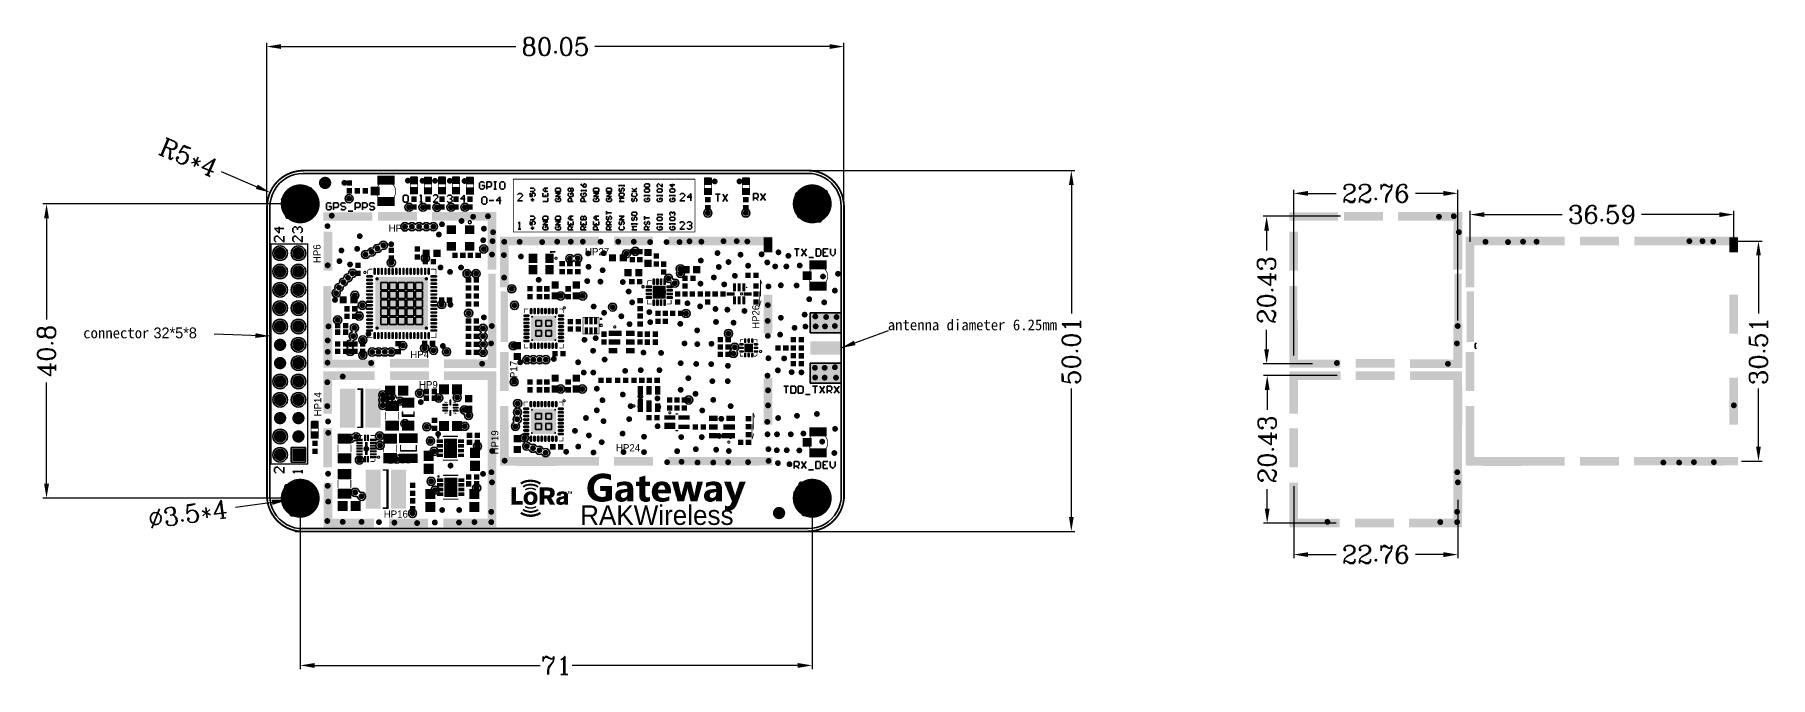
# Model space of a CAD drawing. Header units: inches. Extents: x -103 to 137, y -40 to 49.
import ezdxf

# ---------------------------------------------------------------- set-up
doc = ezdxf.new("R2010")
doc.units = ezdxf.units.IN
doc.header["$MEASUREMENT"] = 0
for name, color, linetype in [('BottomPaste', 16, 'Continuous'), ('BottomSolder', 6, 'Continuous'), ('KeepOutLayer', 6, 'Continuous'), ('Mechanical1', 6, 'Continuous'), ('MidLayer1', 16, 'Continuous'), ('MultiLayer', 9, 'Continuous'), ('PadHoleLayer', 156, 'Continuous'), ('TopOverlay', 2, 'Continuous'), ('TopPaste', 8, 'Continuous'), ('TopSolder', 216, 'Continuous'), ('ViaHoleLayer', 16, 'Continuous')]:
    doc.layers.add(name, color=color, linetype=linetype)
doc.layers.add('dim', color=82, linetype='Continuous', lineweight=20)
doc.styles.add('ROMANC', font='romanc.shx', dxfattribs={"bigfont": 'gbcbig.shx'})
doc.dimstyles.new('YanXiu', dxfattribs={"dimtxt": 2.5, "dimasz": 2.2, "dimexe": 0.66, "dimexo": 0.66, "dimgap": 0.66, "dimtad": 0, "dimdsep": 46, "dimtxsty": 'ROMANC', "dimcen": 0, "dimclrd": 256, "dimclre": 131, "dimclrt": 42, "dimazin": 2, "dimtfac": 1, "dimtofl": 0, "dimtmove": 0, "dimatfit": 3, "dimfxl": 1, "dimlwd": 5, "dimlwe": 5, "dimarcsym": 0})

msp = doc.modelspace()

# ---------------------------------------------------------------- texts
at = {"char_height": 1.5, "attachment_point": 1}
for s, insert in [('{\\fSimSun|b0|i0|c134|p2;antenna diameter 6.25mm}', (14.904, 9.729)), ('{\\fSimSun|b0|i0|c134|p2;connector} 32*5*8', (-96.661, 8.612))]:
    msp.add_mtext_dynamic_manual_height_columns(s, width=52.60158, gutter_width=12.5, heights=[0], dxfattribs=dict(at, insert=insert))
at = {"layer": 'TopOverlay'}
for s, height, p in [('HP2', 1, (-54.303, 21.875)), ('HP27', 1, (-27.074, 18.624)), ('HP4', 1, (-51.306, 4.374)), ('HP9', 1, (-50.098, 0.183)), ('HP24', 1, (-22.781, -8.554)), ('HP16', 1, (-54.989, -17.749)), ('RAKWireless', 2.7, (-27.747, -18.749))]:
    msp.add_text(s, height=height, dxfattribs=at).set_placement(p)
for s, p in [('HP6', (-63.752, 17.531)), ('HP26', (-2.893, 8.413)), ('HP17', (-36.472, 0.64)), ('HP14', (-63.65, -3.703)), ('HP19', (-39.088, -8.986))]:
    msp.add_text(s, height=1, rotation=90, dxfattribs=at).set_placement(p)

# ---------------------------------------------------------------- blocks, each defined once
blk = doc.blocks.new('HP5210_1')
at = {"layer": 'TopPaste'}
blk.add_solid([(-0.0694, -0.0207), (0.1353, -0.0207), (-0.0694, 0.0187), (0.1353, 0.0187)], dxfattribs=at)
at = {"layer": 'TopSolder'}
blk.add_solid([(-0.0734, -0.0247), (0.1393, -0.0247), (-0.0734, 0.0227), (0.1393, 0.0227)], dxfattribs=at)
blk = doc.blocks.new('HP5210_2')
at = {"layer": 'TopPaste'}
blk.add_solid([(-0.1024, -0.018), (0.1024, -0.018), (-0.1024, 0.0213), (0.1024, 0.0213)], dxfattribs=at)
at = {"layer": 'TopSolder'}
blk.add_solid([(-0.1064, -0.022), (0.1064, -0.022), (-0.1064, 0.0253), (0.1064, 0.0253)], dxfattribs=at)
blk = doc.blocks.new('HP5210_3')
at = {"layer": 'TopPaste'}
blk.add_solid([(-0.1024, -0.015), (0.1024, -0.015), (-0.1024, 0.0243), (0.1024, 0.0243)], dxfattribs=at)
at = {"layer": 'TopSolder'}
blk.add_solid([(-0.1064, -0.019), (0.1064, -0.019), (-0.1064, 0.0283), (0.1064, 0.0283)], dxfattribs=at)
blk = doc.blocks.new('HP5210_4')
at = {"layer": 'TopPaste'}
blk.add_solid([(-0.1024, -0.0197), (0.1024, -0.0197), (-0.1024, 0.0197), (0.1024, 0.0197)], dxfattribs=at)
at = {"layer": 'TopSolder'}
blk.add_solid([(-0.1064, -0.0237), (0.1064, -0.0237), (-0.1064, 0.0237), (0.1064, 0.0237)], dxfattribs=at)
blk = doc.blocks.new('HP5210_5')
at = {"layer": 'TopPaste'}
blk.add_solid([(-0.1024, -0.0197), (0.1024, -0.0197), (-0.1024, 0.0197), (0.1024, 0.0197)], dxfattribs=at)
at = {"layer": 'TopSolder'}
blk.add_solid([(-0.1064, -0.0237), (0.1064, -0.0237), (-0.1064, 0.0237), (0.1064, 0.0237)], dxfattribs=at)
blk = doc.blocks.new('HP5210_6')
at = {"layer": 'TopPaste'}
blk.add_solid([(-0.1024, -0.0197), (0.1024, -0.0197), (-0.1024, 0.0197), (0.1024, 0.0197)], dxfattribs=at)
at = {"layer": 'TopSolder'}
blk.add_solid([(-0.1064, -0.0237), (0.1064, -0.0237), (-0.1064, 0.0237), (0.1064, 0.0237)], dxfattribs=at)
blk = doc.blocks.new('HP5210_7')
at = {"layer": 'TopPaste'}
blk.add_solid([(-0.1024, -0.0197), (0.1024, -0.0197), (-0.1024, 0.0197), (0.1024, 0.0197)], dxfattribs=at)
at = {"layer": 'TopSolder'}
blk.add_solid([(-0.1064, -0.0237), (0.1064, -0.0237), (-0.1064, 0.0237), (0.1064, 0.0237)], dxfattribs=at)
blk = doc.blocks.new('HP5210_8')
at = {"layer": 'TopPaste'}
blk.add_solid([(-0.0744, -0.0197), (0.1304, -0.0197), (-0.0744, 0.0197), (0.1304, 0.0197)], dxfattribs=at)
at = {"layer": 'TopSolder'}
blk.add_solid([(-0.0784, -0.0237), (0.1344, -0.0237), (-0.0784, 0.0237), (0.1344, 0.0237)], dxfattribs=at)
blk = doc.blocks.new('HP5210_9')
at = {"layer": 'TopPaste'}
blk.add_solid([(-0.1024, -0.0253), (0.1024, -0.0253), (-0.1024, 0.0141), (0.1024, 0.0141)], dxfattribs=at)
at = {"layer": 'TopSolder'}
blk.add_solid([(-0.1064, -0.0293), (0.1064, -0.0293), (-0.1064, 0.0181), (0.1064, 0.0181)], dxfattribs=at)
blk = doc.blocks.new('HP5210_10')
at = {"layer": 'TopPaste'}
blk.add_solid([(-0.1024, -0.0213), (0.1024, -0.0213), (-0.1024, 0.0181), (0.1024, 0.0181)], dxfattribs=at)
at = {"layer": 'TopSolder'}
blk.add_solid([(-0.1064, -0.0253), (0.1064, -0.0253), (-0.1064, 0.0221), (0.1064, 0.0221)], dxfattribs=at)
blk = doc.blocks.new('HP5210_11')
at = {"layer": 'TopPaste'}
blk.add_solid([(-0.1024, -0.0213), (0.1024, -0.0213), (-0.1024, 0.0181), (0.1024, 0.0181)], dxfattribs=at)
at = {"layer": 'TopSolder'}
blk.add_solid([(-0.1064, -0.0253), (0.1064, -0.0253), (-0.1064, 0.0221), (0.1064, 0.0221)], dxfattribs=at)
blk = doc.blocks.new('HP5210_12')
at = {"layer": 'TopPaste'}
blk.add_solid([(-0.1129, -0.0148), (0.0918, -0.0148), (-0.1129, 0.0245), (0.0918, 0.0245)], dxfattribs=at)
at = {"layer": 'TopSolder'}
blk.add_solid([(-0.1169, -0.0188), (0.0958, -0.0188), (-0.1169, 0.0285), (0.0958, 0.0285)], dxfattribs=at)
blk = doc.blocks.new('HP5210_13')
at = {"layer": 'TopPaste'}
blk.add_solid([(-0.1024, -0.0227), (0.1024, -0.0227), (-0.1024, 0.0167), (0.1024, 0.0167)], dxfattribs=at)
at = {"layer": 'TopSolder'}
blk.add_solid([(-0.1064, -0.0267), (0.1064, -0.0267), (-0.1064, 0.0207), (0.1064, 0.0207)], dxfattribs=at)
blk = doc.blocks.new('HP5210_14')
at = {"layer": 'TopPaste'}
blk.add_solid([(-0.0618, -0.0253), (0.143, -0.0253), (-0.0618, 0.0141), (0.143, 0.0141)], dxfattribs=at)
at = {"layer": 'TopSolder'}
blk.add_solid([(-0.0658, -0.0293), (0.147, -0.0293), (-0.0658, 0.0181), (0.147, 0.0181)], dxfattribs=at)
blk = doc.blocks.new('HP5210_15')
at = {"layer": 'TopPaste'}
blk.add_solid([(-0.1024, -0.0227), (0.1024, -0.0227), (-0.1024, 0.0167), (0.1024, 0.0167)], dxfattribs=at)
at = {"layer": 'TopSolder'}
blk.add_solid([(-0.1064, -0.0267), (0.1064, -0.0267), (-0.1064, 0.0207), (0.1064, 0.0207)], dxfattribs=at)
blk = doc.blocks.new('HP5210_16')
at = {"layer": 'TopPaste'}
blk.add_solid([(-0.1084, -0.0247), (0.0963, -0.0247), (-0.1084, 0.0147), (0.0963, 0.0147)], dxfattribs=at)
at = {"layer": 'TopSolder'}
blk.add_solid([(-0.1124, -0.0287), (0.1003, -0.0287), (-0.1124, 0.0187), (0.1003, 0.0187)], dxfattribs=at)
blk = doc.blocks.new('HP5210_17')
at = {"layer": 'TopPaste'}
blk.add_solid([(-0.1024, -0.0197), (0.1024, -0.0197), (-0.1024, 0.0197), (0.1024, 0.0197)], dxfattribs=at)
at = {"layer": 'TopSolder'}
blk.add_solid([(-0.1064, -0.0237), (0.1064, -0.0237), (-0.1064, 0.0237), (0.1064, 0.0237)], dxfattribs=at)
blk = doc.blocks.new('HP5210_18')
at = {"layer": 'TopPaste'}
blk.add_solid([(-0.1024, -0.0217), (0.1024, -0.0217), (-0.1024, 0.0177), (0.1024, 0.0177)], dxfattribs=at)
at = {"layer": 'TopSolder'}
blk.add_solid([(-0.1064, -0.0257), (0.1064, -0.0257), (-0.1064, 0.0217), (0.1064, 0.0217)], dxfattribs=at)
blk = doc.blocks.new('HP5210_19')
at = {"layer": 'TopPaste'}
blk.add_solid([(-0.1074, -0.0197), (0.0974, -0.0197), (-0.1074, 0.0197), (0.0974, 0.0197)], dxfattribs=at)
at = {"layer": 'TopSolder'}
blk.add_solid([(-0.1114, -0.0237), (0.1014, -0.0237), (-0.1114, 0.0237), (0.1014, 0.0237)], dxfattribs=at)
blk = doc.blocks.new('HP5210_20')
at = {"layer": 'TopPaste'}
blk.add_solid([(-0.1024, -0.0197), (0.1024, -0.0197), (-0.1024, 0.0197), (0.1024, 0.0197)], dxfattribs=at)
at = {"layer": 'TopSolder'}
blk.add_solid([(-0.1064, -0.0237), (0.1064, -0.0237), (-0.1064, 0.0237), (0.1064, 0.0237)], dxfattribs=at)
blk = doc.blocks.new('HP5210_21')
at = {"layer": 'TopPaste'}
blk.add_solid([(-0.0644, -0.0197), (0.1404, -0.0197), (-0.0644, 0.0197), (0.1404, 0.0197)], dxfattribs=at)
at = {"layer": 'TopSolder'}
blk.add_solid([(-0.0684, -0.0237), (0.1444, -0.0237), (-0.0684, 0.0237), (0.1444, 0.0237)], dxfattribs=at)
blk = doc.blocks.new('HP5210_22')
at = {"layer": 'TopPaste'}
blk.add_solid([(-0.1024, -0.0167), (0.1024, -0.0167), (-0.1024, 0.0227), (0.1024, 0.0227)], dxfattribs=at)
at = {"layer": 'TopSolder'}
blk.add_solid([(-0.1064, -0.0207), (0.1064, -0.0207), (-0.1064, 0.0267), (0.1064, 0.0267)], dxfattribs=at)
blk = doc.blocks.new('HP5210_23')
at = {"layer": 'TopPaste'}
blk.add_solid([(-0.1024, -0.0197), (0.1024, -0.0197), (-0.1024, 0.0197), (0.1024, 0.0197)], dxfattribs=at)
at = {"layer": 'TopSolder'}
blk.add_solid([(-0.1064, -0.0237), (0.1064, -0.0237), (-0.1064, 0.0237), (0.1064, 0.0237)], dxfattribs=at)
blk = doc.blocks.new('HP5210_24')
at = {"layer": 'TopPaste'}
blk.add_solid([(-0.1024, -0.0197), (0.1024, -0.0197), (-0.1024, 0.0197), (0.1024, 0.0197)], dxfattribs=at)
at = {"layer": 'TopSolder'}
blk.add_solid([(-0.1064, -0.0237), (0.1064, -0.0237), (-0.1064, 0.0237), (0.1064, 0.0237)], dxfattribs=at)
blk = doc.blocks.new('HP5210_25')
at = {"layer": 'TopPaste'}
blk.add_solid([(-0.0494, -0.0201), (0.1554, -0.0201), (-0.0494, 0.0193), (0.1554, 0.0193)], dxfattribs=at)
at = {"layer": 'TopSolder'}
blk.add_solid([(-0.0534, -0.0241), (0.1594, -0.0241), (-0.0534, 0.0233), (0.1594, 0.0233)], dxfattribs=at)
blk = doc.blocks.new('HP5210_26')
at = {"layer": 'TopPaste'}
blk.add_solid([(-0.0914, -0.0191), (0.1134, -0.0191), (-0.0914, 0.0203), (0.1134, 0.0203)], dxfattribs=at)
at = {"layer": 'TopSolder'}
blk.add_solid([(-0.0954, -0.0231), (0.1174, -0.0231), (-0.0954, 0.0243), (0.1174, 0.0243)], dxfattribs=at)
blk = doc.blocks.new('HP5210_27')
at = {"layer": 'TopPaste'}
blk.add_solid([(-0.1024, -0.0257), (0.1024, -0.0257), (-0.1024, 0.0137), (0.1024, 0.0137)], dxfattribs=at)
at = {"layer": 'TopSolder'}
blk.add_solid([(-0.1064, -0.0297), (0.1064, -0.0297), (-0.1064, 0.0177), (0.1064, 0.0177)], dxfattribs=at)
blk = doc.blocks.new('____805_____28')
at = {"layer": 'TopPaste'}
for points in [[(-0.061, -0.0256), (-0.0098, -0.0256), (-0.061, 0.0256), (-0.0098, 0.0256)], [(0.0098, -0.0256), (0.061, -0.0256), (0.0098, 0.0256), (0.061, 0.0256)]]:
    blk.add_solid(points, dxfattribs=at)
at = {"layer": 'TopSolder'}
for points in [[(-0.063, -0.0276), (-0.0079, -0.0276), (-0.063, 0.0276), (-0.0079, 0.0276)], [(0.0079, -0.0276), (0.063, -0.0276), (0.0079, 0.0276), (0.063, 0.0276)]]:
    blk.add_solid(points, dxfattribs=at)
blk = doc.blocks.new('CL331_0472_2_10_29')
at = {"layer": 'Mechanical1'}
for points, const_width in [([(0.0498, -0.03, 1), (-0.0561, -0.03, 1)], 0.00394), ([(-0.0571, -0.03, 1), (-0.0551, -0.03, 1)], 0.00197), ([(0.0488, -0.03, 1), (0.0508, -0.03, 1)], 0.00197)]:
    blk.add_lwpolyline(points, format="xyb", close=True, dxfattribs=dict(at, const_width=const_width))
at = {"layer": 'TopPaste'}
for points in [[(-0.0787, -0.0733), (-0.0374, -0.0733), (-0.0787, 0.0133), (-0.0374, 0.0133)], [(-0.0197, 0.0094), (0.0197, 0.0094), (-0.0197, 0.0507), (0.0197, 0.0507)], [(0.0374, -0.0733), (0.0787, -0.0733), (0.0374, 0.0133), (0.0787, 0.0133)]]:
    blk.add_solid(points, dxfattribs=at)
at = {"layer": 'TopSolder'}
for points in [[(-0.0827, -0.0773), (-0.0334, -0.0773), (-0.0827, 0.0173), (-0.0334, 0.0173)], [(-0.0237, 0.0054), (0.0237, 0.0054), (-0.0237, 0.0547), (0.0237, 0.0547)], [(0.0334, -0.0773), (0.0827, -0.0773), (0.0334, 0.0173), (0.0827, 0.0173)]]:
    blk.add_solid(points, dxfattribs=at)
blk = doc.blocks.new('CL331_0472_2_10_30')
at = {"layer": 'Mechanical1'}
for points, const_width in [([(0.0498, -0.03, 1), (-0.0561, -0.03, 1)], 0.00394), ([(-0.0571, -0.03, 1), (-0.0551, -0.03, 1)], 0.00197), ([(0.0488, -0.03, 1), (0.0508, -0.03, 1)], 0.00197)]:
    blk.add_lwpolyline(points, format="xyb", close=True, dxfattribs=dict(at, const_width=const_width))
at = {"layer": 'TopPaste'}
for points in [[(-0.0787, -0.0733), (-0.0374, -0.0733), (-0.0787, 0.0133), (-0.0374, 0.0133)], [(-0.0197, 0.0094), (0.0197, 0.0094), (-0.0197, 0.0507), (0.0197, 0.0507)], [(0.0374, -0.0733), (0.0787, -0.0733), (0.0374, 0.0133), (0.0787, 0.0133)]]:
    blk.add_solid(points, dxfattribs=at)
at = {"layer": 'TopSolder'}
for points in [[(-0.0827, -0.0773), (-0.0334, -0.0773), (-0.0827, 0.0173), (-0.0334, 0.0173)], [(-0.0237, 0.0054), (0.0237, 0.0054), (-0.0237, 0.0547), (0.0237, 0.0547)], [(0.0334, -0.0773), (0.0827, -0.0773), (0.0334, 0.0173), (0.0827, 0.0173)]]:
    blk.add_solid(points, dxfattribs=at)
blk = doc.blocks.new('CL331_0472_2_10_31')
at = {"layer": 'Mechanical1'}
for points, const_width in [([(0.0498, -0.03, 1), (-0.0561, -0.03, 1)], 0.00394), ([(-0.0571, -0.03, 1), (-0.0551, -0.03, 1)], 0.00197), ([(0.0488, -0.03, 1), (0.0508, -0.03, 1)], 0.00197)]:
    blk.add_lwpolyline(points, format="xyb", close=True, dxfattribs=dict(at, const_width=const_width))
at = {"layer": 'TopPaste'}
for points in [[(-0.0787, -0.0733), (-0.0374, -0.0733), (-0.0787, 0.0133), (-0.0374, 0.0133)], [(-0.0197, 0.0094), (0.0197, 0.0094), (-0.0197, 0.0507), (0.0197, 0.0507)], [(0.0374, -0.0733), (0.0787, -0.0733), (0.0374, 0.0133), (0.0787, 0.0133)]]:
    blk.add_solid(points, dxfattribs=at)
at = {"layer": 'TopSolder'}
for points in [[(-0.0827, -0.0773), (-0.0334, -0.0773), (-0.0827, 0.0173), (-0.0334, 0.0173)], [(-0.0237, 0.0054), (0.0237, 0.0054), (-0.0237, 0.0547), (0.0237, 0.0547)], [(0.0334, -0.0773), (0.0827, -0.0773), (0.0334, 0.0173), (0.0827, 0.0173)]]:
    blk.add_solid(points, dxfattribs=at)
blk = doc.blocks.new('ASFLMB_5_0_3_2___32')
at = {"layer": 'TopOverlay'}
for points, const_width in [([(-0.0421, -0.0866, 1), (-0.0579, -0.0866, 1)], 0.00787), ([(-0.0598, -0.0866, 1), (-0.0559, -0.0866, 1)], 0.00394), ([(-0.0441, -0.0866, 1), (-0.0402, -0.0866, 1)], 0.00394)]:
    blk.add_lwpolyline(points, format="xyb", close=True, dxfattribs=dict(at, const_width=const_width))
at = {"layer": 'TopPaste'}
for points in [[(-0.0736, 0.0236), (-0.0264, 0.0236), (-0.0736, 0.0669), (-0.0264, 0.0669)], [(0.0264, 0.0236), (0.0736, 0.0236), (0.0264, 0.0669), (0.0736, 0.0669)], [(-0.0736, -0.0669), (-0.0264, -0.0669), (-0.0736, -0.0236), (-0.0264, -0.0236)], [(0.0264, -0.0669), (0.0736, -0.0669), (0.0264, -0.0236), (0.0736, -0.0236)]]:
    blk.add_solid(points, dxfattribs=at)
at = {"layer": 'TopSolder'}
for points in [[(-0.0756, 0.0217), (-0.0244, 0.0217), (-0.0756, 0.0689), (-0.0244, 0.0689)], [(0.0244, 0.0217), (0.0756, 0.0217), (0.0244, 0.0689), (0.0756, 0.0689)], [(-0.0756, -0.0689), (-0.0244, -0.0689), (-0.0756, -0.0217), (-0.0244, -0.0217)], [(0.0244, -0.0689), (0.0756, -0.0689), (0.0244, -0.0217), (0.0756, -0.0217)]]:
    blk.add_solid(points, dxfattribs=at)
blk = doc.blocks.new('TCXO_3_2_2_5___2_0_1_6_______________33')
at = {"layer": 'TopOverlay'}
for p, q in [((-0.0531, -0.0659), (-0.0768, -0.0659)), ((-0.0768, -0.0659), (-0.0728, -0.0699)), ((-0.0531, -0.0699), (-0.0531, -0.062)), ((-0.0531, -0.062), (-0.0531, -0.0659))]:
    blk.add_line(p, q, dxfattribs=at)
for points, const_width in [([(-0.0748, -0.0315, 1), (-0.0866, -0.0315, 1)], 0.00591), ([(-0.0881, -0.0315, 1), (-0.0851, -0.0315, 1)], 0.00295), ([(-0.0763, -0.0315, 1), (-0.0733, -0.0315, 1)], 0.00295)]:
    blk.add_lwpolyline(points, format="xyb", close=True, dxfattribs=dict(at, const_width=const_width))
at = {"layer": 'TopPaste'}
for points in [[(-0.0669, 0.0079), (-0.0236, 0.0079), (-0.0669, 0.0551), (-0.0236, 0.0551)], [(0.0236, 0.0079), (0.0669, 0.0079), (0.0236, 0.0551), (0.0669, 0.0551)], [(-0.0669, -0.0551), (-0.0236, -0.0551), (-0.0669, -0.0079), (-0.0236, -0.0079)], [(0.0236, -0.0551), (0.0669, -0.0551), (0.0236, -0.0079), (0.0669, -0.0079)]]:
    blk.add_solid(points, dxfattribs=at)
at = {"layer": 'TopSolder'}
for points in [[(-0.0689, 0.0059), (-0.0217, 0.0059), (-0.0689, 0.0571), (-0.0217, 0.0571)], [(0.0217, 0.0059), (0.0689, 0.0059), (0.0217, 0.0571), (0.0689, 0.0571)], [(-0.0689, -0.0571), (-0.0217, -0.0571), (-0.0689, -0.0059), (-0.0217, -0.0059)], [(0.0217, -0.0571), (0.0689, -0.0571), (0.0217, -0.0059), (0.0689, -0.0059)]]:
    blk.add_solid(points, dxfattribs=at)
blk = doc.blocks.new('____64_9_9___34')
at = {"layer": 'TopOverlay'}
for points, const_width in [([(-0.1949, 0.1693, 1), (-0.2067, 0.1693, 1)], 0.00591), ([(-0.2082, 0.1693, 1), (-0.2052, 0.1693, 1)], 0.00295), ([(-0.1964, 0.1693, 1), (-0.1934, 0.1693, 1)], 0.00295), ([(-0.188, 0.1772, 1), (-0.186, 0.1772, 1)], 0.00197), ([(-0.188, 0.1772, 1), (-0.186, 0.1772, 1)], 0.00197), ([(-0.188, 0.1614, 1), (-0.186, 0.1614, 1)], 0.00197), ([(-0.1781, 0.187, 1), (-0.1762, 0.187, 1)], 0.00197), ([(-0.1781, 0.187, 1), (-0.1762, 0.187, 1)], 0.00197), ([(-0.1624, 0.187, 1), (-0.1604, 0.187, 1)], 0.00197), ([(0.1604, 0.187, 1), (0.1624, 0.187, 1)], 0.00197), ([(0.186, 0.187, 1), (0.188, 0.187, 1)], 0.00197), ([(0.186, 0.185, 1), (0.188, 0.185, 1)], 0.00197), ([(0.186, 0.1614, 1), (0.188, 0.1614, 1)], 0.00197), ([(-0.188, -0.1614, 1), (-0.186, -0.1614, 1)], 0.00197), ([(-0.188, -0.187, 1), (-0.186, -0.187, 1)], 0.00197), ([(-0.188, -0.187, 1), (-0.186, -0.187, 1)], 0.00197), ([(-0.1624, -0.187, 1), (-0.1604, -0.187, 1)], 0.00197), ([(0.1604, -0.187, 1), (0.1624, -0.187, 1)], 0.00197), ([(0.186, -0.1614, 1), (0.188, -0.1614, 1)], 0.00197), ([(0.186, -0.187, 1), (0.188, -0.187, 1)], 0.00197), ([(0.186, -0.187, 1), (0.188, -0.187, 1)], 0.00197)]:
    blk.add_lwpolyline(points, format="xyb", close=True, dxfattribs=dict(at, const_width=const_width))
at = {"layer": 'TopOverlay', "const_width": 0.00394}
for points in [[(-0.187, 0.1772), (-0.1772, 0.187)], [(-0.187, 0.1614), (-0.187, 0.1772)], [(-0.1772, 0.187), (-0.1614, 0.187)], [(0.1614, 0.187), (0.187, 0.187)], [(0.187, 0.1614), (0.187, 0.185)], [(-0.187, -0.187), (-0.187, -0.1614)], [(-0.187, -0.187), (-0.1614, -0.187)], [(0.1614, -0.187), (0.187, -0.187)], [(0.187, -0.187), (0.187, -0.1614)]]:
    blk.add_lwpolyline(points, dxfattribs=at)
at = {"layer": 'TopPaste'}
for p, q in [((-0.0748, 0.1142), (-0.1142, 0.1142)), ((-0.1142, 0.1142), (-0.1142, 0.0748)), ((-0.0748, 0.0748), (-0.0748, 0.1142)), ((-0.0276, 0.1142), (-0.0669, 0.1142)), ((-0.0669, 0.1142), (-0.0669, 0.0748)), ((-0.0276, 0.0748), (-0.0276, 0.1142)), ((0.0197, 0.1142), (-0.0197, 0.1142)), ((-0.0197, 0.1142), (-0.0197, 0.0748)), ((0.0197, 0.0748), (0.0197, 0.1142)), ((0.0669, 0.1142), (0.0276, 0.1142)), ((0.0276, 0.1142), (0.0276, 0.0748)), ((0.0669, 0.0748), (0.0669, 0.1142)), ((0.1142, 0.1142), (0.0748, 0.1142)), ((0.0748, 0.1142), (0.0748, 0.0748)), ((0.1142, 0.0748), (0.1142, 0.1142)), ((-0.1142, 0.0748), (-0.0748, 0.0748)), ((-0.0748, 0.0669), (-0.1142, 0.0669)), ((-0.1142, 0.0669), (-0.1142, 0.0276)), ((-0.1142, 0.0276), (-0.0748, 0.0276)), ((-0.0748, 0.0197), (-0.1142, 0.0197)), ((-0.1142, 0.0197), (-0.1142, -0.0197)), ((-0.0748, 0.0276), (-0.0748, 0.0669)), ((-0.0748, -0.0197), (-0.0748, 0.0197)), ((-0.0669, 0.0748), (-0.0276, 0.0748)), ((-0.0276, 0.0669), (-0.0669, 0.0669)), ((-0.0669, 0.0669), (-0.0669, 0.0276)), ((-0.0669, 0.0276), (-0.0276, 0.0276)), ((-0.0276, 0.0197), (-0.0669, 0.0197)), ((-0.0669, 0.0197), (-0.0669, -0.0197)), ((-0.0276, 0.0276), (-0.0276, 0.0669)), ((-0.0276, -0.0197), (-0.0276, 0.0197)), ((-0.0197, 0.0748), (0.0197, 0.0748)), ((0.0197, 0.0669), (-0.0197, 0.0669)), ((-0.0197, 0.0669), (-0.0197, 0.0276)), ((-0.0197, 0.0276), (0.0197, 0.0276)), ((0.0197, 0.0197), (-0.0197, 0.0197)), ((-0.0197, 0.0197), (-0.0197, -0.0197)), ((0.0197, 0.0276), (0.0197, 0.0669)), ((0.0197, -0.0197), (0.0197, 0.0197)), ((0.0276, 0.0748), (0.0669, 0.0748)), ((0.0669, 0.0669), (0.0276, 0.0669)), ((0.0276, 0.0669), (0.0276, 0.0276)), ((0.0276, 0.0276), (0.0669, 0.0276)), ((0.0669, 0.0197), (0.0276, 0.0197)), ((0.0276, 0.0197), (0.0276, -0.0197)), ((0.0669, 0.0276), (0.0669, 0.0669)), ((0.0669, -0.0197), (0.0669, 0.0197)), ((0.0748, 0.0748), (0.1142, 0.0748)), ((0.1142, 0.0669), (0.0748, 0.0669)), ((0.0748, 0.0669), (0.0748, 0.0276)), ((0.0748, 0.0276), (0.1142, 0.0276)), ((0.1142, 0.0197), (0.0748, 0.0197)), ((0.0748, 0.0197), (0.0748, -0.0197)), ((0.1142, 0.0276), (0.1142, 0.0669)), ((0.1142, -0.0197), (0.1142, 0.0197)), ((-0.1142, -0.0197), (-0.0748, -0.0197)), ((-0.0748, -0.0276), (-0.1142, -0.0276)), ((-0.1142, -0.0276), (-0.1142, -0.0669)), ((-0.1142, -0.0669), (-0.0748, -0.0669)), ((-0.0748, -0.0748), (-0.1142, -0.0748)), ((-0.1142, -0.0748), (-0.1142, -0.1142)), ((-0.0748, -0.0669), (-0.0748, -0.0276)), ((-0.0748, -0.1142), (-0.0748, -0.0748)), ((-0.0669, -0.0197), (-0.0276, -0.0197)), ((-0.0276, -0.0276), (-0.0669, -0.0276)), ((-0.0669, -0.0276), (-0.0669, -0.0669)), ((-0.0669, -0.0669), (-0.0276, -0.0669)), ((-0.0276, -0.0748), (-0.0669, -0.0748)), ((-0.0669, -0.0748), (-0.0669, -0.1142)), ((-0.0276, -0.0669), (-0.0276, -0.0276)), ((-0.0276, -0.1142), (-0.0276, -0.0748)), ((-0.0197, -0.0197), (0.0197, -0.0197)), ((0.0197, -0.0276), (-0.0197, -0.0276)), ((-0.0197, -0.0276), (-0.0197, -0.0669)), ((-0.0197, -0.0669), (0.0197, -0.0669)), ((0.0197, -0.0748), (-0.0197, -0.0748)), ((-0.0197, -0.0748), (-0.0197, -0.1142)), ((0.0197, -0.0669), (0.0197, -0.0276)), ((0.0197, -0.1142), (0.0197, -0.0748)), ((0.0276, -0.0197), (0.0669, -0.0197)), ((0.0669, -0.0276), (0.0276, -0.0276)), ((0.0276, -0.0276), (0.0276, -0.0669)), ((0.0276, -0.0669), (0.0669, -0.0669)), ((0.0669, -0.0748), (0.0276, -0.0748)), ((0.0276, -0.0748), (0.0276, -0.1142)), ((0.0669, -0.0669), (0.0669, -0.0276)), ((0.0669, -0.1142), (0.0669, -0.0748)), ((0.0748, -0.0197), (0.1142, -0.0197)), ((0.1142, -0.0276), (0.0748, -0.0276)), ((0.0748, -0.0276), (0.0748, -0.0669)), ((0.0748, -0.0669), (0.1142, -0.0669)), ((0.1142, -0.0748), (0.0748, -0.0748)), ((0.0748, -0.0748), (0.0748, -0.1142)), ((0.1142, -0.0669), (0.1142, -0.0276)), ((0.1142, -0.1142), (0.1142, -0.0748)), ((-0.1142, -0.1142), (-0.0748, -0.1142)), ((-0.0669, -0.1142), (-0.0276, -0.1142)), ((-0.0197, -0.1142), (0.0197, -0.1142)), ((0.0276, -0.1142), (0.0669, -0.1142)), ((0.0748, -0.1142), (0.1142, -0.1142))]:
    blk.add_line(p, q, dxfattribs=at)
at = {"layer": 'TopPaste', "const_width": 0.00984}
for points in [[(-0.1476, 0.188), (-0.1476, 0.1624)], [(-0.128, 0.188), (-0.128, 0.1624)], [(-0.1083, 0.188), (-0.1083, 0.1624)], [(-0.0886, 0.188), (-0.0886, 0.1624)], [(-0.0689, 0.188), (-0.0689, 0.1624)], [(-0.0492, 0.188), (-0.0492, 0.1624)], [(-0.0295, 0.188), (-0.0295, 0.1624)], [(-0.0098, 0.188), (-0.0098, 0.1624)], [(0.0098, 0.188), (0.0098, 0.1624)], [(0.0295, 0.188), (0.0295, 0.1624)], [(0.0492, 0.188), (0.0492, 0.1624)], [(0.0689, 0.188), (0.0689, 0.1624)], [(0.0886, 0.188), (0.0886, 0.1624)], [(0.1083, 0.188), (0.1083, 0.1624)], [(0.128, 0.188), (0.128, 0.1624)], [(0.1476, 0.188), (0.1476, 0.1624)], [(-0.188, 0.1476), (-0.1624, 0.1476)], [(-0.188, 0.128), (-0.1624, 0.128)], [(-0.188, 0.1083), (-0.1624, 0.1083)], [(0.1624, 0.1476), (0.188, 0.1476)], [(0.1624, 0.128), (0.188, 0.128)], [(0.1624, 0.1083), (0.188, 0.1083)], [(-0.188, 0.0886), (-0.1624, 0.0886)], [(-0.188, 0.0689), (-0.1624, 0.0689)], [(-0.188, 0.0492), (-0.1624, 0.0492)], [(-0.188, 0.0295), (-0.1624, 0.0295)], [(-0.188, 0.0098), (-0.1624, 0.0098)], [(0.1624, 0.0886), (0.188, 0.0886)], [(0.1624, 0.0689), (0.188, 0.0689)], [(0.1624, 0.0492), (0.188, 0.0492)], [(0.1624, 0.0295), (0.188, 0.0295)], [(0.1624, 0.0098), (0.188, 0.0098)], [(-0.188, -0.0098), (-0.1624, -0.0098)], [(-0.188, -0.0295), (-0.1624, -0.0295)], [(-0.188, -0.0492), (-0.1624, -0.0492)], [(-0.188, -0.0689), (-0.1624, -0.0689)], [(-0.188, -0.0886), (-0.1624, -0.0886)], [(0.1624, -0.0098), (0.188, -0.0098)], [(0.1624, -0.0295), (0.188, -0.0295)], [(0.1624, -0.0492), (0.188, -0.0492)], [(0.1624, -0.0689), (0.188, -0.0689)], [(0.1624, -0.0886), (0.188, -0.0886)], [(-0.188, -0.1083), (-0.1624, -0.1083)], [(-0.188, -0.128), (-0.1624, -0.128)], [(-0.188, -0.1476), (-0.1624, -0.1476)], [(-0.1476, -0.1624), (-0.1476, -0.188)], [(-0.128, -0.1624), (-0.128, -0.188)], [(-0.1083, -0.1624), (-0.1083, -0.188)], [(-0.0886, -0.1624), (-0.0886, -0.188)], [(-0.0689, -0.1624), (-0.0689, -0.188)], [(-0.0492, -0.1624), (-0.0492, -0.188)], [(-0.0295, -0.1624), (-0.0295, -0.188)], [(-0.0098, -0.1624), (-0.0098, -0.188)], [(0.0098, -0.1624), (0.0098, -0.188)], [(0.0295, -0.1624), (0.0295, -0.188)], [(0.0492, -0.1624), (0.0492, -0.188)], [(0.0689, -0.1624), (0.0689, -0.188)], [(0.0886, -0.1624), (0.0886, -0.188)], [(0.1083, -0.1624), (0.1083, -0.188)], [(0.128, -0.1624), (0.128, -0.188)], [(0.1476, -0.1624), (0.1476, -0.188)], [(0.1624, -0.1083), (0.188, -0.1083)], [(0.1624, -0.128), (0.188, -0.128)], [(0.1624, -0.1476), (0.188, -0.1476)]]:
    blk.add_lwpolyline(points, dxfattribs=at)
at = {"layer": 'TopPaste', "const_width": 0.00492}
for points in [[(-0.1501, 0.188, 1), (-0.1452, 0.188, 1)], [(-0.1304, 0.188, 1), (-0.1255, 0.188, 1)], [(-0.1107, 0.188, 1), (-0.1058, 0.188, 1)], [(-0.091, 0.188, 1), (-0.0861, 0.188, 1)], [(-0.0714, 0.188, 1), (-0.0664, 0.188, 1)], [(-0.0517, 0.188, 1), (-0.0468, 0.188, 1)], [(-0.032, 0.188, 1), (-0.0271, 0.188, 1)], [(-0.0123, 0.188, 1), (-0.0074, 0.188, 1)], [(0.0074, 0.188, 1), (0.0123, 0.188, 1)], [(0.0271, 0.188, 1), (0.032, 0.188, 1)], [(0.0468, 0.188, 1), (0.0517, 0.188, 1)], [(0.0664, 0.188, 1), (0.0714, 0.188, 1)], [(0.0861, 0.188, 1), (0.091, 0.188, 1)], [(0.1058, 0.188, 1), (0.1107, 0.188, 1)], [(0.1255, 0.188, 1), (0.1304, 0.188, 1)], [(0.1452, 0.188, 1), (0.1501, 0.188, 1)], [(-0.1905, 0.1476, 1), (-0.1855, 0.1476, 1)], [(-0.1905, 0.128, 1), (-0.1855, 0.128, 1)], [(-0.1905, 0.1083, 1), (-0.1855, 0.1083, 1)], [(-0.1649, 0.1476, 1), (-0.1599, 0.1476, 1)], [(-0.1649, 0.128, 1), (-0.1599, 0.128, 1)], [(-0.1649, 0.1083, 1), (-0.1599, 0.1083, 1)], [(-0.1501, 0.1624, 1), (-0.1452, 0.1624, 1)], [(-0.1304, 0.1624, 1), (-0.1255, 0.1624, 1)], [(-0.1107, 0.1624, 1), (-0.1058, 0.1624, 1)], [(-0.091, 0.1624, 1), (-0.0861, 0.1624, 1)], [(-0.0714, 0.1624, 1), (-0.0664, 0.1624, 1)], [(-0.0517, 0.1624, 1), (-0.0468, 0.1624, 1)], [(-0.032, 0.1624, 1), (-0.0271, 0.1624, 1)], [(-0.0123, 0.1624, 1), (-0.0074, 0.1624, 1)], [(0.0074, 0.1624, 1), (0.0123, 0.1624, 1)], [(0.0271, 0.1624, 1), (0.032, 0.1624, 1)], [(0.0468, 0.1624, 1), (0.0517, 0.1624, 1)], [(0.0664, 0.1624, 1), (0.0714, 0.1624, 1)], [(0.0861, 0.1624, 1), (0.091, 0.1624, 1)], [(0.1058, 0.1624, 1), (0.1107, 0.1624, 1)], [(0.1255, 0.1624, 1), (0.1304, 0.1624, 1)], [(0.1452, 0.1624, 1), (0.1501, 0.1624, 1)], [(0.1599, 0.1476, 1), (0.1649, 0.1476, 1)], [(0.1599, 0.128, 1), (0.1649, 0.128, 1)], [(0.1599, 0.1083, 1), (0.1649, 0.1083, 1)], [(0.1855, 0.1476, 1), (0.1905, 0.1476, 1)], [(0.1855, 0.128, 1), (0.1905, 0.128, 1)], [(0.1855, 0.1083, 1), (0.1905, 0.1083, 1)], [(-0.1905, 0.0886, 1), (-0.1855, 0.0886, 1)], [(-0.1905, 0.0689, 1), (-0.1855, 0.0689, 1)], [(-0.1905, 0.0492, 1), (-0.1855, 0.0492, 1)], [(-0.1905, 0.0295, 1), (-0.1855, 0.0295, 1)], [(-0.1905, 0.0098, 1), (-0.1855, 0.0098, 1)], [(-0.1649, 0.0886, 1), (-0.1599, 0.0886, 1)], [(-0.1649, 0.0689, 1), (-0.1599, 0.0689, 1)], [(-0.1649, 0.0492, 1), (-0.1599, 0.0492, 1)], [(-0.1649, 0.0295, 1), (-0.1599, 0.0295, 1)], [(-0.1649, 0.0098, 1), (-0.1599, 0.0098, 1)], [(0.1599, 0.0886, 1), (0.1649, 0.0886, 1)], [(0.1599, 0.0689, 1), (0.1649, 0.0689, 1)], [(0.1599, 0.0492, 1), (0.1649, 0.0492, 1)], [(0.1599, 0.0295, 1), (0.1649, 0.0295, 1)], [(0.1599, 0.0098, 1), (0.1649, 0.0098, 1)], [(0.1855, 0.0886, 1), (0.1905, 0.0886, 1)], [(0.1855, 0.0689, 1), (0.1905, 0.0689, 1)], [(0.1855, 0.0492, 1), (0.1905, 0.0492, 1)], [(0.1855, 0.0295, 1), (0.1905, 0.0295, 1)], [(0.1855, 0.0098, 1), (0.1905, 0.0098, 1)], [(-0.1905, -0.0098, 1), (-0.1855, -0.0098, 1)], [(-0.1905, -0.0295, 1), (-0.1855, -0.0295, 1)], [(-0.1905, -0.0492, 1), (-0.1855, -0.0492, 1)], [(-0.1905, -0.0689, 1), (-0.1855, -0.0689, 1)], [(-0.1905, -0.0886, 1), (-0.1855, -0.0886, 1)], [(-0.1649, -0.0098, 1), (-0.1599, -0.0098, 1)], [(-0.1649, -0.0295, 1), (-0.1599, -0.0295, 1)], [(-0.1649, -0.0492, 1), (-0.1599, -0.0492, 1)], [(-0.1649, -0.0689, 1), (-0.1599, -0.0689, 1)], [(-0.1649, -0.0886, 1), (-0.1599, -0.0886, 1)], [(0.1599, -0.0098, 1), (0.1649, -0.0098, 1)], [(0.1599, -0.0295, 1), (0.1649, -0.0295, 1)], [(0.1599, -0.0492, 1), (0.1649, -0.0492, 1)], [(0.1599, -0.0689, 1), (0.1649, -0.0689, 1)], [(0.1599, -0.0886, 1), (0.1649, -0.0886, 1)], [(0.1855, -0.0098, 1), (0.1905, -0.0098, 1)], [(0.1855, -0.0295, 1), (0.1905, -0.0295, 1)], [(0.1855, -0.0492, 1), (0.1905, -0.0492, 1)], [(0.1855, -0.0689, 1), (0.1905, -0.0689, 1)], [(0.1855, -0.0886, 1), (0.1905, -0.0886, 1)], [(-0.1905, -0.1083, 1), (-0.1855, -0.1083, 1)], [(-0.1905, -0.128, 1), (-0.1855, -0.128, 1)], [(-0.1905, -0.1476, 1), (-0.1855, -0.1476, 1)], [(-0.1649, -0.1083, 1), (-0.1599, -0.1083, 1)], [(-0.1649, -0.128, 1), (-0.1599, -0.128, 1)], [(-0.1649, -0.1476, 1), (-0.1599, -0.1476, 1)], [(-0.1501, -0.1624, 1), (-0.1452, -0.1624, 1)], [(-0.1501, -0.188, 1), (-0.1452, -0.188, 1)], [(-0.1304, -0.1624, 1), (-0.1255, -0.1624, 1)], [(-0.1304, -0.188, 1), (-0.1255, -0.188, 1)], [(-0.1107, -0.1624, 1), (-0.1058, -0.1624, 1)], [(-0.1107, -0.188, 1), (-0.1058, -0.188, 1)], [(-0.091, -0.1624, 1), (-0.0861, -0.1624, 1)], [(-0.091, -0.188, 1), (-0.0861, -0.188, 1)], [(-0.0714, -0.1624, 1), (-0.0664, -0.1624, 1)], [(-0.0714, -0.188, 1), (-0.0664, -0.188, 1)], [(-0.0517, -0.1624, 1), (-0.0468, -0.1624, 1)], [(-0.0517, -0.188, 1), (-0.0468, -0.188, 1)], [(-0.032, -0.1624, 1), (-0.0271, -0.1624, 1)], [(-0.032, -0.188, 1), (-0.0271, -0.188, 1)], [(-0.0123, -0.1624, 1), (-0.0074, -0.1624, 1)], [(-0.0123, -0.188, 1), (-0.0074, -0.188, 1)], [(0.0074, -0.1624, 1), (0.0123, -0.1624, 1)], [(0.0074, -0.188, 1), (0.0123, -0.188, 1)], [(0.0271, -0.1624, 1), (0.032, -0.1624, 1)], [(0.0271, -0.188, 1), (0.032, -0.188, 1)], [(0.0468, -0.1624, 1), (0.0517, -0.1624, 1)], [(0.0468, -0.188, 1), (0.0517, -0.188, 1)], [(0.0664, -0.1624, 1), (0.0714, -0.1624, 1)], [(0.0664, -0.188, 1), (0.0714, -0.188, 1)], [(0.0861, -0.1624, 1), (0.091, -0.1624, 1)], [(0.0861, -0.188, 1), (0.091, -0.188, 1)], [(0.1058, -0.1624, 1), (0.1107, -0.1624, 1)], [(0.1058, -0.188, 1), (0.1107, -0.188, 1)], [(0.1255, -0.1624, 1), (0.1304, -0.1624, 1)], [(0.1255, -0.188, 1), (0.1304, -0.188, 1)], [(0.1452, -0.1624, 1), (0.1501, -0.1624, 1)], [(0.1452, -0.188, 1), (0.1501, -0.188, 1)], [(0.1599, -0.1083, 1), (0.1649, -0.1083, 1)], [(0.1599, -0.128, 1), (0.1649, -0.128, 1)], [(0.1599, -0.1476, 1), (0.1649, -0.1476, 1)], [(0.1855, -0.1083, 1), (0.1905, -0.1083, 1)], [(0.1855, -0.128, 1), (0.1905, -0.128, 1)], [(0.1855, -0.1476, 1), (0.1905, -0.1476, 1)]]:
    blk.add_lwpolyline(points, format="xyb", close=True, dxfattribs=at)
at = {"layer": 'TopSolder', "const_width": 0.0138}
for points in [[(-0.1476, 0.188), (-0.1476, 0.1624)], [(-0.128, 0.188), (-0.128, 0.1624)], [(-0.1083, 0.188), (-0.1083, 0.1624)], [(-0.0886, 0.188), (-0.0886, 0.1624)], [(-0.0689, 0.188), (-0.0689, 0.1624)], [(-0.0492, 0.188), (-0.0492, 0.1624)], [(-0.0295, 0.188), (-0.0295, 0.1624)], [(-0.0098, 0.188), (-0.0098, 0.1624)], [(0.0098, 0.188), (0.0098, 0.1624)], [(0.0295, 0.188), (0.0295, 0.1624)], [(0.0492, 0.188), (0.0492, 0.1624)], [(0.0689, 0.188), (0.0689, 0.1624)], [(0.0886, 0.188), (0.0886, 0.1624)], [(0.1083, 0.188), (0.1083, 0.1624)], [(0.128, 0.188), (0.128, 0.1624)], [(0.1476, 0.188), (0.1476, 0.1624)], [(-0.188, 0.1476), (-0.1624, 0.1476)], [(-0.188, 0.128), (-0.1624, 0.128)], [(-0.188, 0.1083), (-0.1624, 0.1083)], [(-0.188, 0.0886), (-0.1624, 0.0886)], [(0.1624, 0.1476), (0.188, 0.1476)], [(0.1624, 0.128), (0.188, 0.128)], [(0.1624, 0.1083), (0.188, 0.1083)], [(0.1624, 0.0886), (0.188, 0.0886)], [(-0.188, 0.0689), (-0.1624, 0.0689)], [(-0.188, 0.0492), (-0.1624, 0.0492)], [(-0.188, 0.0295), (-0.1624, 0.0295)], [(-0.188, 0.0098), (-0.1624, 0.0098)], [(0.1624, 0.0689), (0.188, 0.0689)], [(0.1624, 0.0492), (0.188, 0.0492)], [(0.1624, 0.0295), (0.188, 0.0295)], [(0.1624, 0.0098), (0.188, 0.0098)], [(-0.188, -0.0098), (-0.1624, -0.0098)], [(-0.188, -0.0295), (-0.1624, -0.0295)], [(-0.188, -0.0492), (-0.1624, -0.0492)], [(-0.188, -0.0689), (-0.1624, -0.0689)], [(-0.188, -0.0886), (-0.1624, -0.0886)], [(0.1624, -0.0098), (0.188, -0.0098)], [(0.1624, -0.0295), (0.188, -0.0295)], [(0.1624, -0.0492), (0.188, -0.0492)], [(0.1624, -0.0689), (0.188, -0.0689)], [(0.1624, -0.0886), (0.188, -0.0886)], [(-0.188, -0.1083), (-0.1624, -0.1083)], [(-0.188, -0.128), (-0.1624, -0.128)], [(-0.188, -0.1476), (-0.1624, -0.1476)], [(-0.1476, -0.1624), (-0.1476, -0.188)], [(-0.128, -0.1624), (-0.128, -0.188)], [(-0.1083, -0.1624), (-0.1083, -0.188)], [(-0.0886, -0.1624), (-0.0886, -0.188)], [(-0.0689, -0.1624), (-0.0689, -0.188)], [(-0.0492, -0.1624), (-0.0492, -0.188)], [(-0.0295, -0.1624), (-0.0295, -0.188)], [(-0.0098, -0.1624), (-0.0098, -0.188)], [(0.0098, -0.1624), (0.0098, -0.188)], [(0.0295, -0.1624), (0.0295, -0.188)], [(0.0492, -0.1624), (0.0492, -0.188)], [(0.0689, -0.1624), (0.0689, -0.188)], [(0.0886, -0.1624), (0.0886, -0.188)], [(0.1083, -0.1624), (0.1083, -0.188)], [(0.128, -0.1624), (0.128, -0.188)], [(0.1476, -0.1624), (0.1476, -0.188)], [(0.1624, -0.1083), (0.188, -0.1083)], [(0.1624, -0.128), (0.188, -0.128)], [(0.1624, -0.1476), (0.188, -0.1476)]]:
    blk.add_lwpolyline(points, dxfattribs=at)
at = {"layer": 'TopSolder'}
for points, const_width in [([(-0.1511, 0.188, 1), (-0.1442, 0.188, 1)], 0.00689), ([(-0.1314, 0.188, 1), (-0.1245, 0.188, 1)], 0.00689), ([(-0.1117, 0.188, 1), (-0.1048, 0.188, 1)], 0.00689), ([(-0.092, 0.188, 1), (-0.0851, 0.188, 1)], 0.00689), ([(-0.0723, 0.188, 1), (-0.0655, 0.188, 1)], 0.00689), ([(-0.0527, 0.188, 1), (-0.0458, 0.188, 1)], 0.00689), ([(-0.033, 0.188, 1), (-0.0261, 0.188, 1)], 0.00689), ([(-0.0133, 0.188, 1), (-0.0064, 0.188, 1)], 0.00689), ([(0.0064, 0.188, 1), (0.0133, 0.188, 1)], 0.00689), ([(0.0261, 0.188, 1), (0.033, 0.188, 1)], 0.00689), ([(0.0458, 0.188, 1), (0.0527, 0.188, 1)], 0.00689), ([(0.0655, 0.188, 1), (0.0723, 0.188, 1)], 0.00689), ([(0.0851, 0.188, 1), (0.092, 0.188, 1)], 0.00689), ([(0.1048, 0.188, 1), (0.1117, 0.188, 1)], 0.00689), ([(0.1245, 0.188, 1), (0.1314, 0.188, 1)], 0.00689), ([(0.1442, 0.188, 1), (0.1511, 0.188, 1)], 0.00689), ([(-0.1914, 0.1476, 1), (-0.1845, 0.1476, 1)], 0.00689), ([(-0.1914, 0.128, 1), (-0.1845, 0.128, 1)], 0.00689), ([(-0.1914, 0.1083, 1), (-0.1845, 0.1083, 1)], 0.00689), ([(-0.1914, 0.0886, 1), (-0.1845, 0.0886, 1)], 0.00689), ([(-0.1658, 0.1476, 1), (-0.159, 0.1476, 1)], 0.00689), ([(-0.1658, 0.128, 1), (-0.159, 0.128, 1)], 0.00689), ([(-0.1658, 0.1083, 1), (-0.159, 0.1083, 1)], 0.00689), ([(-0.1658, 0.0886, 1), (-0.159, 0.0886, 1)], 0.00689), ([(-0.1511, 0.1624, 1), (-0.1442, 0.1624, 1)], 0.00689), ([(-0.1392, 0.1346, 1), (-0.1301, 0.1346, 1)], 0.00906), ([(-0.1314, 0.1624, 1), (-0.1245, 0.1624, 1)], 0.00689), ([(-0.1117, 0.1624, 1), (-0.1048, 0.1624, 1)], 0.00689), ([(-0.092, 0.1624, 1), (-0.0851, 0.1624, 1)], 0.00689), ([(-0.0723, 0.1624, 1), (-0.0655, 0.1624, 1)], 0.00689), ([(-0.0527, 0.1624, 1), (-0.0458, 0.1624, 1)], 0.00689), ([(-0.033, 0.1624, 1), (-0.0261, 0.1624, 1)], 0.00689), ([(-0.0133, 0.1624, 1), (-0.0064, 0.1624, 1)], 0.00689), ([(0.0064, 0.1624, 1), (0.0133, 0.1624, 1)], 0.00689), ([(0.0261, 0.1624, 1), (0.033, 0.1624, 1)], 0.00689), ([(0.0458, 0.1624, 1), (0.0527, 0.1624, 1)], 0.00689), ([(0.0655, 0.1624, 1), (0.0723, 0.1624, 1)], 0.00689), ([(0.0851, 0.1624, 1), (0.092, 0.1624, 1)], 0.00689), ([(0.1048, 0.1624, 1), (0.1117, 0.1624, 1)], 0.00689), ([(0.1245, 0.1624, 1), (0.1314, 0.1624, 1)], 0.00689), ([(0.1301, 0.1346, 1), (0.1392, 0.1346, 1)], 0.00906), ([(0.1442, 0.1624, 1), (0.1511, 0.1624, 1)], 0.00689), ([(0.159, 0.1476, 1), (0.1658, 0.1476, 1)], 0.00689), ([(0.159, 0.128, 1), (0.1658, 0.128, 1)], 0.00689), ([(0.159, 0.1083, 1), (0.1658, 0.1083, 1)], 0.00689), ([(0.159, 0.0886, 1), (0.1658, 0.0886, 1)], 0.00689), ([(0.1845, 0.1476, 1), (0.1914, 0.1476, 1)], 0.00689), ([(0.1845, 0.128, 1), (0.1914, 0.128, 1)], 0.00689), ([(0.1845, 0.1083, 1), (0.1914, 0.1083, 1)], 0.00689), ([(0.1845, 0.0886, 1), (0.1914, 0.0886, 1)], 0.00689), ([(-0.1914, 0.0689, 1), (-0.1845, 0.0689, 1)], 0.00689), ([(-0.1914, 0.0492, 1), (-0.1845, 0.0492, 1)], 0.00689), ([(-0.1914, 0.0295, 1), (-0.1845, 0.0295, 1)], 0.00689), ([(-0.1914, 0.0098, 1), (-0.1845, 0.0098, 1)], 0.00689), ([(-0.1658, 0.0689, 1), (-0.159, 0.0689, 1)], 0.00689), ([(-0.1658, 0.0492, 1), (-0.159, 0.0492, 1)], 0.00689), ([(-0.1658, 0.0295, 1), (-0.159, 0.0295, 1)], 0.00689), ([(-0.1658, 0.0098, 1), (-0.159, 0.0098, 1)], 0.00689), ([(0.159, 0.0689, 1), (0.1658, 0.0689, 1)], 0.00689), ([(0.159, 0.0492, 1), (0.1658, 0.0492, 1)], 0.00689), ([(0.159, 0.0295, 1), (0.1658, 0.0295, 1)], 0.00689), ([(0.159, 0.0098, 1), (0.1658, 0.0098, 1)], 0.00689), ([(0.1845, 0.0689, 1), (0.1914, 0.0689, 1)], 0.00689), ([(0.1845, 0.0492, 1), (0.1914, 0.0492, 1)], 0.00689), ([(0.1845, 0.0295, 1), (0.1914, 0.0295, 1)], 0.00689), ([(0.1845, 0.0098, 1), (0.1914, 0.0098, 1)], 0.00689), ([(-0.1914, -0.0098, 1), (-0.1845, -0.0098, 1)], 0.00689), ([(-0.1914, -0.0295, 1), (-0.1845, -0.0295, 1)], 0.00689), ([(-0.1914, -0.0492, 1), (-0.1845, -0.0492, 1)], 0.00689), ([(-0.1914, -0.0689, 1), (-0.1845, -0.0689, 1)], 0.00689), ([(-0.1914, -0.0886, 1), (-0.1845, -0.0886, 1)], 0.00689), ([(-0.1658, -0.0098, 1), (-0.159, -0.0098, 1)], 0.00689), ([(-0.1658, -0.0295, 1), (-0.159, -0.0295, 1)], 0.00689), ([(-0.1658, -0.0492, 1), (-0.159, -0.0492, 1)], 0.00689), ([(-0.1658, -0.0689, 1), (-0.159, -0.0689, 1)], 0.00689), ([(-0.1658, -0.0886, 1), (-0.159, -0.0886, 1)], 0.00689), ([(0.159, -0.0098, 1), (0.1658, -0.0098, 1)], 0.00689), ([(0.159, -0.0295, 1), (0.1658, -0.0295, 1)], 0.00689), ([(0.159, -0.0492, 1), (0.1658, -0.0492, 1)], 0.00689), ([(0.159, -0.0689, 1), (0.1658, -0.0689, 1)], 0.00689), ([(0.159, -0.0886, 1), (0.1658, -0.0886, 1)], 0.00689), ([(0.1845, -0.0098, 1), (0.1914, -0.0098, 1)], 0.00689), ([(0.1845, -0.0295, 1), (0.1914, -0.0295, 1)], 0.00689), ([(0.1845, -0.0492, 1), (0.1914, -0.0492, 1)], 0.00689), ([(0.1845, -0.0689, 1), (0.1914, -0.0689, 1)], 0.00689), ([(0.1845, -0.0886, 1), (0.1914, -0.0886, 1)], 0.00689), ([(-0.1914, -0.1083, 1), (-0.1845, -0.1083, 1)], 0.00689), ([(-0.1914, -0.128, 1), (-0.1845, -0.128, 1)], 0.00689), ([(-0.1914, -0.1476, 1), (-0.1845, -0.1476, 1)], 0.00689), ([(-0.1658, -0.1083, 1), (-0.159, -0.1083, 1)], 0.00689), ([(-0.1658, -0.128, 1), (-0.159, -0.128, 1)], 0.00689), ([(-0.1658, -0.1476, 1), (-0.159, -0.1476, 1)], 0.00689), ([(-0.1511, -0.1624, 1), (-0.1442, -0.1624, 1)], 0.00689), ([(-0.1511, -0.188, 1), (-0.1442, -0.188, 1)], 0.00689), ([(-0.1392, -0.1346, 1), (-0.1301, -0.1346, 1)], 0.00906), ([(-0.1314, -0.1624, 1), (-0.1245, -0.1624, 1)], 0.00689), ([(-0.1314, -0.188, 1), (-0.1245, -0.188, 1)], 0.00689), ([(-0.1117, -0.1624, 1), (-0.1048, -0.1624, 1)], 0.00689), ([(-0.1117, -0.188, 1), (-0.1048, -0.188, 1)], 0.00689), ([(-0.092, -0.1624, 1), (-0.0851, -0.1624, 1)], 0.00689), ([(-0.092, -0.188, 1), (-0.0851, -0.188, 1)], 0.00689), ([(-0.0723, -0.1624, 1), (-0.0655, -0.1624, 1)], 0.00689), ([(-0.0723, -0.188, 1), (-0.0655, -0.188, 1)], 0.00689), ([(-0.0527, -0.1624, 1), (-0.0458, -0.1624, 1)], 0.00689), ([(-0.0527, -0.188, 1), (-0.0458, -0.188, 1)], 0.00689), ([(-0.033, -0.1624, 1), (-0.0261, -0.1624, 1)], 0.00689), ([(-0.033, -0.188, 1), (-0.0261, -0.188, 1)], 0.00689), ([(-0.0133, -0.1624, 1), (-0.0064, -0.1624, 1)], 0.00689), ([(-0.0133, -0.188, 1), (-0.0064, -0.188, 1)], 0.00689), ([(0.0064, -0.1624, 1), (0.0133, -0.1624, 1)], 0.00689), ([(0.0064, -0.188, 1), (0.0133, -0.188, 1)], 0.00689), ([(0.0261, -0.1624, 1), (0.033, -0.1624, 1)], 0.00689), ([(0.0261, -0.188, 1), (0.033, -0.188, 1)], 0.00689), ([(0.0458, -0.1624, 1), (0.0527, -0.1624, 1)], 0.00689), ([(0.0458, -0.188, 1), (0.0527, -0.188, 1)], 0.00689), ([(0.0655, -0.1624, 1), (0.0723, -0.1624, 1)], 0.00689), ([(0.0655, -0.188, 1), (0.0723, -0.188, 1)], 0.00689), ([(0.0851, -0.1624, 1), (0.092, -0.1624, 1)], 0.00689), ([(0.0851, -0.188, 1), (0.092, -0.188, 1)], 0.00689), ([(0.1048, -0.1624, 1), (0.1117, -0.1624, 1)], 0.00689), ([(0.1048, -0.188, 1), (0.1117, -0.188, 1)], 0.00689), ([(0.1245, -0.1624, 1), (0.1314, -0.1624, 1)], 0.00689), ([(0.1245, -0.188, 1), (0.1314, -0.188, 1)], 0.00689), ([(0.1301, -0.1346, 1), (0.1392, -0.1346, 1)], 0.00906), ([(0.1442, -0.1624, 1), (0.1511, -0.1624, 1)], 0.00689), ([(0.1442, -0.188, 1), (0.1511, -0.188, 1)], 0.00689), ([(0.159, -0.1083, 1), (0.1658, -0.1083, 1)], 0.00689), ([(0.159, -0.128, 1), (0.1658, -0.128, 1)], 0.00689), ([(0.159, -0.1476, 1), (0.1658, -0.1476, 1)], 0.00689), ([(0.1845, -0.1083, 1), (0.1914, -0.1083, 1)], 0.00689), ([(0.1845, -0.128, 1), (0.1914, -0.128, 1)], 0.00689), ([(0.1845, -0.1476, 1), (0.1914, -0.1476, 1)], 0.00689)]:
    blk.add_lwpolyline(points, format="xyb", close=True, dxfattribs=dict(at, const_width=const_width))
for points in [[(-0.1437, -0.1346), (0.1437, -0.1346), (-0.1437, 0.1346), (0.1437, 0.1346)], [(-0.1346, -0.1437), (0.1346, -0.1437), (-0.1346, 0.1437), (0.1346, 0.1437)]]:
    blk.add_solid(points, dxfattribs=at)
blk = doc.blocks.new('____32_5_5___35')
at = {"layer": 'TopOverlay'}
for points, const_width in [([(-0.1063, 0.1122, 1), (-0.1181, 0.1122, 1)], 0.00591), ([(-0.1196, 0.1122, 1), (-0.1166, 0.1122, 1)], 0.00295), ([(-0.1078, 0.1122, 1), (-0.1048, 0.1122, 1)], 0.00295), ([(-0.1073, 0.0984, 1), (-0.1053, 0.0984, 1)], 0.00197), ([(-0.1073, 0.0984, 1), (-0.1053, 0.0984, 1)], 0.00197), ([(-0.0994, 0.1063, 1), (-0.0974, 0.1063, 1)], 0.00197), ([(-0.0994, 0.1063, 1), (-0.0974, 0.1063, 1)], 0.00197), ([(-0.0876, 0.1063, 1), (-0.0856, 0.1063, 1)], 0.00197), ([(0.0856, 0.1063, 1), (0.0876, 0.1063, 1)], 0.00197), ([(0.1053, 0.1063, 1), (0.1073, 0.1063, 1)], 0.00197), ([(0.1053, 0.1063, 1), (0.1073, 0.1063, 1)], 0.00197), ([(-0.1073, 0.0866, 1), (-0.1053, 0.0866, 1)], 0.00197), ([(0.1053, 0.0866, 1), (0.1073, 0.0866, 1)], 0.00197), ([(-0.1073, -0.0866, 1), (-0.1053, -0.0866, 1)], 0.00197), ([(0.1053, -0.0866, 1), (0.1073, -0.0866, 1)], 0.00197), ([(-0.1073, -0.1063, 1), (-0.1053, -0.1063, 1)], 0.00197), ([(-0.1073, -0.1063, 1), (-0.1053, -0.1063, 1)], 0.00197), ([(-0.0876, -0.1063, 1), (-0.0856, -0.1063, 1)], 0.00197), ([(0.0856, -0.1063, 1), (0.0876, -0.1063, 1)], 0.00197), ([(0.1053, -0.1063, 1), (0.1073, -0.1063, 1)], 0.00197), ([(0.1053, -0.1063, 1), (0.1073, -0.1063, 1)], 0.00197)]:
    blk.add_lwpolyline(points, format="xyb", close=True, dxfattribs=dict(at, const_width=const_width))
at = {"layer": 'TopOverlay', "const_width": 0.00394}
for points in [[(-0.1063, 0.0984), (-0.0984, 0.1063)], [(-0.1063, 0.0866), (-0.1063, 0.0984)], [(-0.0866, 0.1063), (-0.0984, 0.1063)], [(0.1063, 0.1063), (0.0866, 0.1063)], [(0.1063, 0.0866), (0.1063, 0.1063)], [(-0.1063, -0.1063), (-0.1063, -0.0866)], [(0.1063, -0.1063), (0.1063, -0.0866)], [(-0.0866, -0.1063), (-0.1063, -0.1063)], [(0.1063, -0.1063), (0.0866, -0.1063)]]:
    blk.add_lwpolyline(points, dxfattribs=at)
at = {"layer": 'TopPaste'}
for p, q in [((-0.0118, 0.0433), (-0.0433, 0.0433)), ((-0.0433, 0.0433), (-0.0433, 0.0118)), ((-0.0433, 0.0118), (-0.0118, 0.0118)), ((-0.0118, 0.0118), (-0.0118, 0.0433)), ((0.0118, 0.0118), (0.0118, 0.0433)), ((0.0118, 0.0433), (0.0433, 0.0433)), ((0.0433, 0.0118), (0.0118, 0.0118)), ((0.0433, 0.0433), (0.0433, 0.0118)), ((-0.0433, -0.0118), (-0.0118, -0.0118)), ((-0.0433, -0.0433), (-0.0433, -0.0118)), ((-0.0118, -0.0433), (-0.0433, -0.0433)), ((-0.0118, -0.0118), (-0.0118, -0.0433)), ((0.0118, -0.0433), (0.0118, -0.0118)), ((0.0118, -0.0118), (0.0433, -0.0118)), ((0.0433, -0.0433), (0.0118, -0.0433)), ((0.0433, -0.0118), (0.0433, -0.0433))]:
    blk.add_line(p, q, dxfattribs=at)
at = {"layer": 'TopPaste', "const_width": 0.0118}
for points in [[(-0.0689, 0.1043), (-0.0689, 0.0846)], [(-0.0492, 0.1043), (-0.0492, 0.0846)], [(-0.0295, 0.1043), (-0.0295, 0.0846)], [(-0.0098, 0.1043), (-0.0098, 0.0846)], [(0.0098, 0.1043), (0.0098, 0.0846)], [(0.0295, 0.1043), (0.0295, 0.0846)], [(0.0492, 0.1043), (0.0492, 0.0846)], [(0.0689, 0.1043), (0.0689, 0.0846)], [(-0.1043, 0.0689), (-0.0846, 0.0689)], [(-0.1043, 0.0492), (-0.0846, 0.0492)], [(-0.1043, 0.0295), (-0.0846, 0.0295)], [(-0.1043, 0.0098), (-0.0846, 0.0098)], [(0.0846, 0.0689), (0.1043, 0.0689)], [(0.0846, 0.0492), (0.1043, 0.0492)], [(0.0846, 0.0295), (0.1043, 0.0295)], [(0.0846, 0.0098), (0.1043, 0.0098)], [(-0.1043, -0.0098), (-0.0846, -0.0098)], [(-0.1043, -0.0295), (-0.0846, -0.0295)], [(-0.1043, -0.0492), (-0.0846, -0.0492)], [(-0.1043, -0.0689), (-0.0846, -0.0689)], [(-0.0689, -0.0846), (-0.0689, -0.1043)], [(-0.0492, -0.0846), (-0.0492, -0.1043)], [(-0.0295, -0.0846), (-0.0295, -0.1043)], [(-0.0098, -0.0846), (-0.0098, -0.1043)], [(0.0098, -0.0846), (0.0098, -0.1043)], [(0.0295, -0.0846), (0.0295, -0.1043)], [(0.0492, -0.0846), (0.0492, -0.1043)], [(0.0689, -0.0846), (0.0689, -0.1043)], [(0.0846, -0.0098), (0.1043, -0.0098)], [(0.0846, -0.0295), (0.1043, -0.0295)], [(0.0846, -0.0492), (0.1043, -0.0492)], [(0.0846, -0.0689), (0.1043, -0.0689)]]:
    blk.add_lwpolyline(points, dxfattribs=at)
at = {"layer": 'TopPaste', "const_width": 0.00591}
for points in [[(-0.0719, 0.1043, 1), (-0.0659, 0.1043, 1)], [(-0.0522, 0.1043, 1), (-0.0463, 0.1043, 1)], [(-0.0325, 0.1043, 1), (-0.0266, 0.1043, 1)], [(-0.0128, 0.1043, 1), (-0.0069, 0.1043, 1)], [(0.0069, 0.1043, 1), (0.0128, 0.1043, 1)], [(0.0266, 0.1043, 1), (0.0325, 0.1043, 1)], [(0.0463, 0.1043, 1), (0.0522, 0.1043, 1)], [(0.0659, 0.1043, 1), (0.0719, 0.1043, 1)], [(-0.1073, 0.0689, 1), (-0.1014, 0.0689, 1)], [(-0.1073, 0.0492, 1), (-0.1014, 0.0492, 1)], [(-0.1073, 0.0295, 1), (-0.1014, 0.0295, 1)], [(-0.1073, 0.0098, 1), (-0.1014, 0.0098, 1)], [(-0.0876, 0.0689, 1), (-0.0817, 0.0689, 1)], [(-0.0876, 0.0492, 1), (-0.0817, 0.0492, 1)], [(-0.0876, 0.0295, 1), (-0.0817, 0.0295, 1)], [(-0.0876, 0.0098, 1), (-0.0817, 0.0098, 1)], [(-0.0719, 0.0846, 1), (-0.0659, 0.0846, 1)], [(-0.0522, 0.0846, 1), (-0.0463, 0.0846, 1)], [(-0.0325, 0.0846, 1), (-0.0266, 0.0846, 1)], [(-0.0128, 0.0846, 1), (-0.0069, 0.0846, 1)], [(0.0069, 0.0846, 1), (0.0128, 0.0846, 1)], [(0.0266, 0.0846, 1), (0.0325, 0.0846, 1)], [(0.0463, 0.0846, 1), (0.0522, 0.0846, 1)], [(0.0659, 0.0846, 1), (0.0719, 0.0846, 1)], [(0.0817, 0.0689, 1), (0.0876, 0.0689, 1)], [(0.0817, 0.0492, 1), (0.0876, 0.0492, 1)], [(0.0817, 0.0295, 1), (0.0876, 0.0295, 1)], [(0.0817, 0.0098, 1), (0.0876, 0.0098, 1)], [(0.1014, 0.0689, 1), (0.1073, 0.0689, 1)], [(0.1014, 0.0492, 1), (0.1073, 0.0492, 1)], [(0.1014, 0.0295, 1), (0.1073, 0.0295, 1)], [(0.1014, 0.0098, 1), (0.1073, 0.0098, 1)], [(-0.1073, -0.0098, 1), (-0.1014, -0.0098, 1)], [(-0.1073, -0.0295, 1), (-0.1014, -0.0295, 1)], [(-0.1073, -0.0492, 1), (-0.1014, -0.0492, 1)], [(-0.1073, -0.0689, 1), (-0.1014, -0.0689, 1)], [(-0.0876, -0.0098, 1), (-0.0817, -0.0098, 1)], [(-0.0876, -0.0295, 1), (-0.0817, -0.0295, 1)], [(-0.0876, -0.0492, 1), (-0.0817, -0.0492, 1)], [(-0.0876, -0.0689, 1), (-0.0817, -0.0689, 1)], [(-0.0719, -0.0846, 1), (-0.0659, -0.0846, 1)], [(-0.0522, -0.0846, 1), (-0.0463, -0.0846, 1)], [(-0.0325, -0.0846, 1), (-0.0266, -0.0846, 1)], [(-0.0128, -0.0846, 1), (-0.0069, -0.0846, 1)], [(0.0069, -0.0846, 1), (0.0128, -0.0846, 1)], [(0.0266, -0.0846, 1), (0.0325, -0.0846, 1)], [(0.0463, -0.0846, 1), (0.0522, -0.0846, 1)], [(0.0659, -0.0846, 1), (0.0719, -0.0846, 1)], [(0.0817, -0.0098, 1), (0.0876, -0.0098, 1)], [(0.0817, -0.0295, 1), (0.0876, -0.0295, 1)], [(0.0817, -0.0492, 1), (0.0876, -0.0492, 1)], [(0.0817, -0.0689, 1), (0.0876, -0.0689, 1)], [(0.1014, -0.0098, 1), (0.1073, -0.0098, 1)], [(0.1014, -0.0295, 1), (0.1073, -0.0295, 1)], [(0.1014, -0.0492, 1), (0.1073, -0.0492, 1)], [(0.1014, -0.0689, 1), (0.1073, -0.0689, 1)], [(-0.0719, -0.1043, 1), (-0.0659, -0.1043, 1)], [(-0.0522, -0.1043, 1), (-0.0463, -0.1043, 1)], [(-0.0325, -0.1043, 1), (-0.0266, -0.1043, 1)], [(-0.0128, -0.1043, 1), (-0.0069, -0.1043, 1)], [(0.0069, -0.1043, 1), (0.0128, -0.1043, 1)], [(0.0266, -0.1043, 1), (0.0325, -0.1043, 1)], [(0.0463, -0.1043, 1), (0.0522, -0.1043, 1)], [(0.0659, -0.1043, 1), (0.0719, -0.1043, 1)]]:
    blk.add_lwpolyline(points, format="xyb", close=True, dxfattribs=at)
at = {"layer": 'TopSolder', "const_width": 0.0157}
for points in [[(-0.0689, 0.1043), (-0.0689, 0.0846)], [(-0.0492, 0.1043), (-0.0492, 0.0846)], [(-0.0295, 0.1043), (-0.0295, 0.0846)], [(-0.0098, 0.1043), (-0.0098, 0.0846)], [(0.0098, 0.1043), (0.0098, 0.0846)], [(0.0295, 0.1043), (0.0295, 0.0846)], [(0.0492, 0.1043), (0.0492, 0.0846)], [(0.0689, 0.1043), (0.0689, 0.0846)], [(-0.1043, 0.0689), (-0.0846, 0.0689)], [(-0.1043, 0.0492), (-0.0846, 0.0492)], [(-0.1043, 0.0295), (-0.0846, 0.0295)], [(-0.1043, 0.0098), (-0.0846, 0.0098)], [(0.0846, 0.0689), (0.1043, 0.0689)], [(0.0846, 0.0492), (0.1043, 0.0492)], [(0.0846, 0.0295), (0.1043, 0.0295)], [(0.0846, 0.0098), (0.1043, 0.0098)], [(-0.1043, -0.0098), (-0.0846, -0.0098)], [(-0.1043, -0.0295), (-0.0846, -0.0295)], [(-0.1043, -0.0492), (-0.0846, -0.0492)], [(-0.1043, -0.0689), (-0.0846, -0.0689)], [(-0.0689, -0.0846), (-0.0689, -0.1043)], [(-0.0492, -0.0846), (-0.0492, -0.1043)], [(-0.0295, -0.0846), (-0.0295, -0.1043)], [(-0.0098, -0.0846), (-0.0098, -0.1043)], [(0.0098, -0.0846), (0.0098, -0.1043)], [(0.0295, -0.0846), (0.0295, -0.1043)], [(0.0492, -0.0846), (0.0492, -0.1043)], [(0.0689, -0.0846), (0.0689, -0.1043)], [(0.0846, -0.0098), (0.1043, -0.0098)], [(0.0846, -0.0295), (0.1043, -0.0295)], [(0.0846, -0.0492), (0.1043, -0.0492)], [(0.0846, -0.0689), (0.1043, -0.0689)]]:
    blk.add_lwpolyline(points, dxfattribs=at)
at = {"layer": 'TopSolder'}
for points, const_width in [([(-0.0728, 0.1043, 1), (-0.065, 0.1043, 1)], 0.00787), ([(-0.0531, 0.1043, 1), (-0.0453, 0.1043, 1)], 0.00787), ([(-0.0335, 0.1043, 1), (-0.0256, 0.1043, 1)], 0.00787), ([(-0.0138, 0.1043, 1), (-0.0059, 0.1043, 1)], 0.00787), ([(0.0059, 0.1043, 1), (0.0138, 0.1043, 1)], 0.00787), ([(0.0256, 0.1043, 1), (0.0335, 0.1043, 1)], 0.00787), ([(0.0453, 0.1043, 1), (0.0531, 0.1043, 1)], 0.00787), ([(0.065, 0.1043, 1), (0.0728, 0.1043, 1)], 0.00787), ([(-0.1083, 0.0689, 1), (-0.1004, 0.0689, 1)], 0.00787), ([(-0.1083, 0.0492, 1), (-0.1004, 0.0492, 1)], 0.00787), ([(-0.1083, 0.0295, 1), (-0.1004, 0.0295, 1)], 0.00787), ([(-0.1083, 0.0098, 1), (-0.1004, 0.0098, 1)], 0.00787), ([(-0.0886, 0.0689, 1), (-0.0807, 0.0689, 1)], 0.00787), ([(-0.0886, 0.0492, 1), (-0.0807, 0.0492, 1)], 0.00787), ([(-0.0886, 0.0295, 1), (-0.0807, 0.0295, 1)], 0.00787), ([(-0.0886, 0.0098, 1), (-0.0807, 0.0098, 1)], 0.00787), ([(-0.0728, 0.0846, 1), (-0.065, 0.0846, 1)], 0.00787), ([(-0.0662, 0.0636, 1), (-0.0609, 0.0636, 1)], 0.00532), ([(-0.0531, 0.0846, 1), (-0.0453, 0.0846, 1)], 0.00787), ([(-0.0335, 0.0846, 1), (-0.0256, 0.0846, 1)], 0.00787), ([(-0.0138, 0.0846, 1), (-0.0059, 0.0846, 1)], 0.00787), ([(0.0059, 0.0846, 1), (0.0138, 0.0846, 1)], 0.00787), ([(0.0256, 0.0846, 1), (0.0335, 0.0846, 1)], 0.00787), ([(0.0453, 0.0846, 1), (0.0531, 0.0846, 1)], 0.00787), ([(0.0609, 0.0636, 1), (0.0662, 0.0636, 1)], 0.00532), ([(0.065, 0.0846, 1), (0.0728, 0.0846, 1)], 0.00787), ([(0.0807, 0.0689, 1), (0.0886, 0.0689, 1)], 0.00787), ([(0.0807, 0.0492, 1), (0.0886, 0.0492, 1)], 0.00787), ([(0.0807, 0.0295, 1), (0.0886, 0.0295, 1)], 0.00787), ([(0.0807, 0.0098, 1), (0.0886, 0.0098, 1)], 0.00787), ([(0.1004, 0.0689, 1), (0.1083, 0.0689, 1)], 0.00787), ([(0.1004, 0.0492, 1), (0.1083, 0.0492, 1)], 0.00787), ([(0.1004, 0.0295, 1), (0.1083, 0.0295, 1)], 0.00787), ([(0.1004, 0.0098, 1), (0.1083, 0.0098, 1)], 0.00787), ([(-0.1083, -0.0098, 1), (-0.1004, -0.0098, 1)], 0.00787), ([(-0.1083, -0.0295, 1), (-0.1004, -0.0295, 1)], 0.00787), ([(-0.1083, -0.0492, 1), (-0.1004, -0.0492, 1)], 0.00787), ([(-0.1083, -0.0689, 1), (-0.1004, -0.0689, 1)], 0.00787), ([(-0.0886, -0.0098, 1), (-0.0807, -0.0098, 1)], 0.00787), ([(-0.0886, -0.0295, 1), (-0.0807, -0.0295, 1)], 0.00787), ([(-0.0886, -0.0492, 1), (-0.0807, -0.0492, 1)], 0.00787), ([(-0.0886, -0.0689, 1), (-0.0807, -0.0689, 1)], 0.00787), ([(-0.0728, -0.0846, 1), (-0.065, -0.0846, 1)], 0.00787), ([(-0.0662, -0.0636, 1), (-0.0609, -0.0636, 1)], 0.00532), ([(-0.0531, -0.0846, 1), (-0.0453, -0.0846, 1)], 0.00787), ([(-0.0335, -0.0846, 1), (-0.0256, -0.0846, 1)], 0.00787), ([(-0.0138, -0.0846, 1), (-0.0059, -0.0846, 1)], 0.00787), ([(0.0059, -0.0846, 1), (0.0138, -0.0846, 1)], 0.00787), ([(0.0256, -0.0846, 1), (0.0335, -0.0846, 1)], 0.00787), ([(0.0453, -0.0846, 1), (0.0531, -0.0846, 1)], 0.00787), ([(0.0609, -0.0636, 1), (0.0662, -0.0636, 1)], 0.00532), ([(0.065, -0.0846, 1), (0.0728, -0.0846, 1)], 0.00787), ([(0.0807, -0.0098, 1), (0.0886, -0.0098, 1)], 0.00787), ([(0.0807, -0.0295, 1), (0.0886, -0.0295, 1)], 0.00787), ([(0.0807, -0.0492, 1), (0.0886, -0.0492, 1)], 0.00787), ([(0.0807, -0.0689, 1), (0.0886, -0.0689, 1)], 0.00787), ([(0.1004, -0.0098, 1), (0.1083, -0.0098, 1)], 0.00787), ([(0.1004, -0.0295, 1), (0.1083, -0.0295, 1)], 0.00787), ([(0.1004, -0.0492, 1), (0.1083, -0.0492, 1)], 0.00787), ([(0.1004, -0.0689, 1), (0.1083, -0.0689, 1)], 0.00787), ([(-0.0728, -0.1043, 1), (-0.065, -0.1043, 1)], 0.00787), ([(-0.0531, -0.1043, 1), (-0.0453, -0.1043, 1)], 0.00787), ([(-0.0335, -0.1043, 1), (-0.0256, -0.1043, 1)], 0.00787), ([(-0.0138, -0.1043, 1), (-0.0059, -0.1043, 1)], 0.00787), ([(0.0059, -0.1043, 1), (0.0138, -0.1043, 1)], 0.00787), ([(0.0256, -0.1043, 1), (0.0335, -0.1043, 1)], 0.00787), ([(0.0453, -0.1043, 1), (0.0531, -0.1043, 1)], 0.00787), ([(0.065, -0.1043, 1), (0.0728, -0.1043, 1)], 0.00787)]:
    blk.add_lwpolyline(points, format="xyb", close=True, dxfattribs=dict(at, const_width=const_width))
for points in [[(-0.0689, -0.0636), (0.0689, -0.0636), (-0.0689, 0.0636), (0.0689, 0.0636)], [(-0.0636, -0.0689), (0.0636, -0.0689), (-0.0636, 0.0689), (0.0636, 0.0689)]]:
    blk.add_solid(points, dxfattribs=at)
blk = doc.blocks.new('SOT_343_36')
at = {"layer": 'TopOverlay'}
for points, const_width in [([(-0.0325, 0.0512, 1), (-0.0443, 0.0512, 1)], 0.00591), ([(-0.0458, 0.0512, 1), (-0.0428, 0.0512, 1)], 0.00295), ([(-0.034, 0.0512, 1), (-0.031, 0.0512, 1)], 0.00295), ([(-0.0059, 0.0453, 1), (-0.002, 0.0453, 1)], 0.00394), ([(0.002, 0.0453, 1), (0.0059, 0.0453, 1)], 0.00394), ([(-0.0059, -0.0453, 1), (-0.002, -0.0453, 1)], 0.00394), ([(0.002, -0.0453, 1), (0.0059, -0.0453, 1)], 0.00394)]:
    blk.add_lwpolyline(points, format="xyb", close=True, dxfattribs=dict(at, const_width=const_width))
at = {"layer": 'TopOverlay', "const_width": 0.00787}
for points in [[(-0.0039, 0.0453), (0.0039, 0.0453)], [(-0.0039, -0.0453), (0.0039, -0.0453)]]:
    blk.add_lwpolyline(points, dxfattribs=at)
at = {"layer": 'TopPaste'}
for points in [[(-0.0098, 0.0157), (-0.0098, 0.0354), (-0.0669, 0.0157), (-0.0669, 0.0354)], [(0.0669, 0.0157), (0.0669, 0.0354), (0.0098, 0.0157), (0.0098, 0.0354)], [(-0.0098, -0.0354), (-0.0098, -0.0039), (-0.0669, -0.0354), (-0.0669, -0.0039)], [(0.0669, -0.0354), (0.0669, -0.0157), (0.0098, -0.0354), (0.0098, -0.0157)]]:
    blk.add_solid(points, dxfattribs=at)
at = {"layer": 'TopSolder'}
for points in [[(-0.0079, 0.0138), (-0.0079, 0.0374), (-0.0689, 0.0138), (-0.0689, 0.0374)], [(0.0689, 0.0138), (0.0689, 0.0374), (0.0079, 0.0138), (0.0079, 0.0374)], [(-0.0079, -0.0374), (-0.0079, -0.002), (-0.0689, -0.0374), (-0.0689, -0.002)], [(0.0689, -0.0374), (0.0689, -0.0138), (0.0079, -0.0374), (0.0079, -0.0138)]]:
    blk.add_solid(points, dxfattribs=at)
blk = doc.blocks.new('DCC6C_3_0_3_0___37')
at = {"layer": 'TopOverlay'}
for points, const_width in [([(-0.0315, 0.0827, 1), (-0.0433, 0.0827, 1)], 0.00591), ([(-0.0448, 0.0827, 1), (-0.0418, 0.0827, 1)], 0.00295), ([(-0.033, 0.0827, 1), (-0.03, 0.0827, 1)], 0.00295)]:
    blk.add_lwpolyline(points, format="xyb", close=True, dxfattribs=dict(at, const_width=const_width))
at = {"layer": 'TopPaste', "const_width": 0.00064}
for points in [[(-0.0686, 0.0594, 1), (-0.0679, 0.0594, 1)], [(-0.0686, 0.0351, 1), (-0.0679, 0.0351, 1)], [(-0.0686, 0.0122, 1), (-0.0679, 0.0122, 1)], [(-0.0108, 0.0122, 1), (-0.0102, 0.0122, 1)], [(-0.0029, 0.0594, 1), (-0.0023, 0.0594, 1)], [(-0.0029, 0.0351, 1), (-0.0023, 0.0351, 1)], [(0.0259, 0.0594, 1), (0.0266, 0.0594, 1)], [(0.0259, 0.0351, 1), (0.0266, 0.0351, 1)], [(0.0259, 0.0122, 1), (0.0266, 0.0122, 1)], [(0.0679, 0.0594, 1), (0.0686, 0.0594, 1)], [(0.0679, 0.0351, 1), (0.0686, 0.0351, 1)], [(0.0679, 0.0122, 1), (0.0686, 0.0122, 1)], [(-0.0686, -0.0122, 1), (-0.0679, -0.0122, 1)], [(-0.0686, -0.0351, 1), (-0.0679, -0.0351, 1)], [(-0.0686, -0.0594, 1), (-0.0679, -0.0594, 1)], [(-0.0266, -0.0351, 1), (-0.0259, -0.0351, 1)], [(-0.0266, -0.0594, 1), (-0.0259, -0.0594, 1)], [(-0.0108, -0.0122, 1), (-0.0102, -0.0122, 1)], [(0.0259, -0.0122, 1), (0.0266, -0.0122, 1)], [(0.0259, -0.0351, 1), (0.0266, -0.0351, 1)], [(0.0259, -0.0594, 1), (0.0266, -0.0594, 1)], [(0.0679, -0.0122, 1), (0.0686, -0.0122, 1)], [(0.0679, -0.0351, 1), (0.0686, -0.0351, 1)], [(0.0679, -0.0594, 1), (0.0686, -0.0594, 1)]]:
    blk.add_lwpolyline(points, format="xyb", close=True, dxfattribs=at)
at = {"layer": 'TopPaste'}
for points in [[(-0.0689, 0.0351), (-0.002, 0.0351), (-0.0689, 0.0594), (-0.002, 0.0594)], [(-0.0689, -0.0122), (-0.0098, -0.0122), (-0.0689, 0.0122), (-0.0098, 0.0122)], [(-0.0683, 0.0344), (-0.0026, 0.0344), (-0.0683, 0.06), (-0.0026, 0.06)], [(-0.0683, -0.0128), (-0.0105, -0.0128), (-0.0683, 0.0128), (-0.0105, 0.0128)], [(0.0256, 0.0351), (0.0689, 0.0351), (0.0256, 0.0594), (0.0689, 0.0594)], [(0.0256, -0.0122), (0.0689, -0.0122), (0.0256, 0.0122), (0.0689, 0.0122)], [(0.0262, 0.0344), (0.0683, 0.0344), (0.0262, 0.06), (0.0683, 0.06)], [(0.0262, -0.0128), (0.0683, -0.0128), (0.0262, 0.0128), (0.0683, 0.0128)], [(-0.0689, -0.0594), (-0.0256, -0.0594), (-0.0689, -0.0351), (-0.0256, -0.0351)], [(-0.0683, -0.06), (-0.0262, -0.06), (-0.0683, -0.0344), (-0.0262, -0.0344)], [(0.0256, -0.0594), (0.0689, -0.0594), (0.0256, -0.0351), (0.0689, -0.0351)], [(0.0262, -0.06), (0.0683, -0.06), (0.0262, -0.0344), (0.0683, -0.0344)]]:
    blk.add_solid(points, dxfattribs=at)
at = {"layer": 'TopSolder', "const_width": 0.00261}
for points in [[(-0.0696, 0.0594, 1), (-0.067, 0.0594, 1)], [(-0.0696, 0.0351, 1), (-0.067, 0.0351, 1)], [(-0.0696, 0.0122, 1), (-0.067, 0.0122, 1)], [(-0.0118, 0.0122, 1), (-0.0092, 0.0122, 1)], [(-0.0039, 0.0594, 1), (-0.0013, 0.0594, 1)], [(-0.0039, 0.0351, 1), (-0.0013, 0.0351, 1)], [(0.0249, 0.0594, 1), (0.0275, 0.0594, 1)], [(0.0249, 0.0351, 1), (0.0275, 0.0351, 1)], [(0.0249, 0.0122, 1), (0.0275, 0.0122, 1)], [(0.067, 0.0594, 1), (0.0696, 0.0594, 1)], [(0.067, 0.0351, 1), (0.0696, 0.0351, 1)], [(0.067, 0.0122, 1), (0.0696, 0.0122, 1)], [(-0.0696, -0.0122, 1), (-0.067, -0.0122, 1)], [(-0.0696, -0.0351, 1), (-0.067, -0.0351, 1)], [(-0.0696, -0.0594, 1), (-0.067, -0.0594, 1)], [(-0.0275, -0.0351, 1), (-0.0249, -0.0351, 1)], [(-0.0275, -0.0594, 1), (-0.0249, -0.0594, 1)], [(-0.0118, -0.0122, 1), (-0.0092, -0.0122, 1)], [(0.0249, -0.0122, 1), (0.0275, -0.0122, 1)], [(0.0249, -0.0351, 1), (0.0275, -0.0351, 1)], [(0.0249, -0.0594, 1), (0.0275, -0.0594, 1)], [(0.067, -0.0122, 1), (0.0696, -0.0122, 1)], [(0.067, -0.0351, 1), (0.0696, -0.0351, 1)], [(0.067, -0.0594, 1), (0.0696, -0.0594, 1)]]:
    blk.add_lwpolyline(points, format="xyb", close=True, dxfattribs=at)
at = {"layer": 'TopSolder'}
for points in [[(-0.0709, 0.0351), (0, 0.0351), (-0.0709, 0.0594), (0, 0.0594)], [(-0.0709, -0.0122), (-0.0079, -0.0122), (-0.0709, 0.0122), (-0.0079, 0.0122)], [(-0.0683, 0.0325), (-0.0026, 0.0325), (-0.0683, 0.062), (-0.0026, 0.062)], [(-0.0683, -0.0148), (-0.0105, -0.0148), (-0.0683, 0.0148), (-0.0105, 0.0148)], [(0.0236, 0.0351), (0.0709, 0.0351), (0.0236, 0.0594), (0.0709, 0.0594)], [(0.0236, -0.0122), (0.0709, -0.0122), (0.0236, 0.0122), (0.0709, 0.0122)], [(0.0262, 0.0325), (0.0683, 0.0325), (0.0262, 0.062), (0.0683, 0.062)], [(0.0262, -0.0148), (0.0683, -0.0148), (0.0262, 0.0148), (0.0683, 0.0148)], [(-0.0709, -0.0594), (-0.0236, -0.0594), (-0.0709, -0.0351), (-0.0236, -0.0351)], [(-0.0683, -0.062), (-0.0262, -0.062), (-0.0683, -0.0325), (-0.0262, -0.0325)], [(0.0236, -0.0594), (0.0709, -0.0594), (0.0236, -0.0351), (0.0709, -0.0351)], [(0.0262, -0.062), (0.0683, -0.062), (0.0262, -0.0325), (0.0683, -0.0325)]]:
    blk.add_solid(points, dxfattribs=at)
blk = doc.blocks.new('DCC6C_3_0_3_0___38')
at = {"layer": 'TopOverlay'}
for points, const_width in [([(-0.0315, 0.0827, 1), (-0.0433, 0.0827, 1)], 0.00591), ([(-0.0448, 0.0827, 1), (-0.0418, 0.0827, 1)], 0.00295), ([(-0.033, 0.0827, 1), (-0.03, 0.0827, 1)], 0.00295)]:
    blk.add_lwpolyline(points, format="xyb", close=True, dxfattribs=dict(at, const_width=const_width))
at = {"layer": 'TopPaste', "const_width": 0.00064}
for points in [[(-0.0686, 0.0594, 1), (-0.0679, 0.0594, 1)], [(-0.0686, 0.0351, 1), (-0.0679, 0.0351, 1)], [(-0.0686, 0.0122, 1), (-0.0679, 0.0122, 1)], [(-0.0108, 0.0122, 1), (-0.0102, 0.0122, 1)], [(-0.0029, 0.0594, 1), (-0.0023, 0.0594, 1)], [(-0.0029, 0.0351, 1), (-0.0023, 0.0351, 1)], [(0.0259, 0.0594, 1), (0.0266, 0.0594, 1)], [(0.0259, 0.0351, 1), (0.0266, 0.0351, 1)], [(0.0259, 0.0122, 1), (0.0266, 0.0122, 1)], [(0.0679, 0.0594, 1), (0.0686, 0.0594, 1)], [(0.0679, 0.0351, 1), (0.0686, 0.0351, 1)], [(0.0679, 0.0122, 1), (0.0686, 0.0122, 1)], [(-0.0686, -0.0122, 1), (-0.0679, -0.0122, 1)], [(-0.0686, -0.0351, 1), (-0.0679, -0.0351, 1)], [(-0.0686, -0.0594, 1), (-0.0679, -0.0594, 1)], [(-0.0266, -0.0351, 1), (-0.0259, -0.0351, 1)], [(-0.0266, -0.0594, 1), (-0.0259, -0.0594, 1)], [(-0.0108, -0.0122, 1), (-0.0102, -0.0122, 1)], [(0.0259, -0.0122, 1), (0.0266, -0.0122, 1)], [(0.0259, -0.0351, 1), (0.0266, -0.0351, 1)], [(0.0259, -0.0594, 1), (0.0266, -0.0594, 1)], [(0.0679, -0.0122, 1), (0.0686, -0.0122, 1)], [(0.0679, -0.0351, 1), (0.0686, -0.0351, 1)], [(0.0679, -0.0594, 1), (0.0686, -0.0594, 1)]]:
    blk.add_lwpolyline(points, format="xyb", close=True, dxfattribs=at)
at = {"layer": 'TopPaste'}
for points in [[(-0.0689, 0.0351), (-0.002, 0.0351), (-0.0689, 0.0594), (-0.002, 0.0594)], [(-0.0689, -0.0122), (-0.0098, -0.0122), (-0.0689, 0.0122), (-0.0098, 0.0122)], [(-0.0683, 0.0344), (-0.0026, 0.0344), (-0.0683, 0.06), (-0.0026, 0.06)], [(-0.0683, -0.0128), (-0.0105, -0.0128), (-0.0683, 0.0128), (-0.0105, 0.0128)], [(0.0256, 0.0351), (0.0689, 0.0351), (0.0256, 0.0594), (0.0689, 0.0594)], [(0.0256, -0.0122), (0.0689, -0.0122), (0.0256, 0.0122), (0.0689, 0.0122)], [(0.0262, 0.0344), (0.0683, 0.0344), (0.0262, 0.06), (0.0683, 0.06)], [(0.0262, -0.0128), (0.0683, -0.0128), (0.0262, 0.0128), (0.0683, 0.0128)], [(-0.0689, -0.0594), (-0.0256, -0.0594), (-0.0689, -0.0351), (-0.0256, -0.0351)], [(-0.0683, -0.06), (-0.0262, -0.06), (-0.0683, -0.0344), (-0.0262, -0.0344)], [(0.0256, -0.0594), (0.0689, -0.0594), (0.0256, -0.0351), (0.0689, -0.0351)], [(0.0262, -0.06), (0.0683, -0.06), (0.0262, -0.0344), (0.0683, -0.0344)]]:
    blk.add_solid(points, dxfattribs=at)
at = {"layer": 'TopSolder', "const_width": 0.00261}
for points in [[(-0.0696, 0.0594, 1), (-0.067, 0.0594, 1)], [(-0.0696, 0.0351, 1), (-0.067, 0.0351, 1)], [(-0.0696, 0.0122, 1), (-0.067, 0.0122, 1)], [(-0.0118, 0.0122, 1), (-0.0092, 0.0122, 1)], [(-0.0039, 0.0594, 1), (-0.0013, 0.0594, 1)], [(-0.0039, 0.0351, 1), (-0.0013, 0.0351, 1)], [(0.0249, 0.0594, 1), (0.0275, 0.0594, 1)], [(0.0249, 0.0351, 1), (0.0275, 0.0351, 1)], [(0.0249, 0.0122, 1), (0.0275, 0.0122, 1)], [(0.067, 0.0594, 1), (0.0696, 0.0594, 1)], [(0.067, 0.0351, 1), (0.0696, 0.0351, 1)], [(0.067, 0.0122, 1), (0.0696, 0.0122, 1)], [(-0.0696, -0.0122, 1), (-0.067, -0.0122, 1)], [(-0.0696, -0.0351, 1), (-0.067, -0.0351, 1)], [(-0.0696, -0.0594, 1), (-0.067, -0.0594, 1)], [(-0.0275, -0.0351, 1), (-0.0249, -0.0351, 1)], [(-0.0275, -0.0594, 1), (-0.0249, -0.0594, 1)], [(-0.0118, -0.0122, 1), (-0.0092, -0.0122, 1)], [(0.0249, -0.0122, 1), (0.0275, -0.0122, 1)], [(0.0249, -0.0351, 1), (0.0275, -0.0351, 1)], [(0.0249, -0.0594, 1), (0.0275, -0.0594, 1)], [(0.067, -0.0122, 1), (0.0696, -0.0122, 1)], [(0.067, -0.0351, 1), (0.0696, -0.0351, 1)], [(0.067, -0.0594, 1), (0.0696, -0.0594, 1)]]:
    blk.add_lwpolyline(points, format="xyb", close=True, dxfattribs=at)
at = {"layer": 'TopSolder'}
for points in [[(-0.0709, 0.0351), (0, 0.0351), (-0.0709, 0.0594), (0, 0.0594)], [(-0.0709, -0.0122), (-0.0079, -0.0122), (-0.0709, 0.0122), (-0.0079, 0.0122)], [(-0.0683, 0.0325), (-0.0026, 0.0325), (-0.0683, 0.062), (-0.0026, 0.062)], [(-0.0683, -0.0148), (-0.0105, -0.0148), (-0.0683, 0.0148), (-0.0105, 0.0148)], [(0.0236, 0.0351), (0.0709, 0.0351), (0.0236, 0.0594), (0.0709, 0.0594)], [(0.0236, -0.0122), (0.0709, -0.0122), (0.0236, 0.0122), (0.0709, 0.0122)], [(0.0262, 0.0325), (0.0683, 0.0325), (0.0262, 0.062), (0.0683, 0.062)], [(0.0262, -0.0148), (0.0683, -0.0148), (0.0262, 0.0148), (0.0683, 0.0148)], [(-0.0709, -0.0594), (-0.0236, -0.0594), (-0.0709, -0.0351), (-0.0236, -0.0351)], [(-0.0683, -0.062), (-0.0262, -0.062), (-0.0683, -0.0325), (-0.0262, -0.0325)], [(0.0236, -0.0594), (0.0709, -0.0594), (0.0236, -0.0351), (0.0709, -0.0351)], [(0.0262, -0.062), (0.0683, -0.062), (0.0262, -0.0325), (0.0683, -0.0325)]]:
    blk.add_solid(points, dxfattribs=at)
blk = doc.blocks.new('____12_2_2___39')
at = {"layer": 'TopOverlay'}
for points, const_width in [([(-0.0591, 0.0197, 1), (-0.0709, 0.0197, 1)], 0.00591), ([(-0.0723, 0.0197, 1), (-0.0694, 0.0197, 1)], 0.00295), ([(-0.0605, 0.0197, 1), (-0.0576, 0.0197, 1)], 0.00295), ([(-0.0463, 0.0394, 1), (-0.0443, 0.0394, 1)], 0.00197), ([(-0.0463, 0.0394, 1), (-0.0443, 0.0394, 1)], 0.00197), ([(-0.0463, 0.0315, 1), (-0.0443, 0.0315, 1)], 0.00197), ([(-0.0404, 0.0453, 1), (-0.0384, 0.0453, 1)], 0.00197), ([(-0.0404, 0.0453, 1), (-0.0384, 0.0453, 1)], 0.00197), ([(-0.0325, 0.0453, 1), (-0.0305, 0.0453, 1)], 0.00197), ([(0.0305, 0.0453, 1), (0.0325, 0.0453, 1)], 0.00197), ([(0.0443, 0.0453, 1), (0.0463, 0.0453, 1)], 0.00197), ([(0.0443, 0.0453, 1), (0.0463, 0.0453, 1)], 0.00197), ([(0.0443, 0.0315, 1), (0.0463, 0.0315, 1)], 0.00197), ([(-0.0463, -0.0315, 1), (-0.0443, -0.0315, 1)], 0.00197), ([(-0.0463, -0.0453, 1), (-0.0443, -0.0453, 1)], 0.00197), ([(-0.0463, -0.0453, 1), (-0.0443, -0.0453, 1)], 0.00197), ([(-0.0325, -0.0453, 1), (-0.0305, -0.0453, 1)], 0.00197), ([(0.0305, -0.0453, 1), (0.0325, -0.0453, 1)], 0.00197), ([(0.0443, -0.0315, 1), (0.0463, -0.0315, 1)], 0.00197), ([(0.0443, -0.0453, 1), (0.0463, -0.0453, 1)], 0.00197), ([(0.0443, -0.0453, 1), (0.0463, -0.0453, 1)], 0.00197)]:
    blk.add_lwpolyline(points, format="xyb", close=True, dxfattribs=dict(at, const_width=const_width))
at = {"layer": 'TopOverlay', "const_width": 0.00394}
for points in [[(-0.0394, 0.0453), (-0.0453, 0.0394)], [(-0.0453, 0.0394), (-0.0453, 0.0315)], [(-0.0315, 0.0453), (-0.0394, 0.0453)], [(0.0453, 0.0453), (0.0315, 0.0453)], [(0.0453, 0.0453), (0.0453, 0.0315)], [(-0.0453, -0.0315), (-0.0453, -0.0453)], [(-0.0315, -0.0453), (-0.0453, -0.0453)], [(0.0453, -0.0453), (0.0315, -0.0453)], [(0.0453, -0.0315), (0.0453, -0.0453)]]:
    blk.add_lwpolyline(points, dxfattribs=at)
at = {"layer": 'TopPaste'}
for p, q in [((0.0079, 0.0079), (-0.0079, 0.0079)), ((-0.0079, 0.0079), (-0.0079, -0.0079)), ((0.0079, -0.0079), (0.0079, 0.0079)), ((-0.0079, -0.0079), (0.0079, -0.0079))]:
    blk.add_line(p, q, dxfattribs=at)
at = {"layer": 'TopPaste', "const_width": 0.00369}
for points in [[(-0.0484, 0.0209, 1), (-0.0447, 0.0209, 1)], [(-0.0484, 0.0185, 1), (-0.0447, 0.0185, 1)], [(-0.0484, 0.0012, 1), (-0.0447, 0.0012, 1)], [(-0.0484, -0.0012, 1), (-0.0447, -0.0012, 1)], [(-0.0341, 0.0209, 1), (-0.0304, 0.0209, 1)], [(-0.0341, 0.0185, 1), (-0.0304, 0.0185, 1)], [(-0.0341, 0.0012, 1), (-0.0304, 0.0012, 1)], [(-0.0341, -0.0012, 1), (-0.0304, -0.0012, 1)], [(-0.0228, 0.0465, 1), (-0.0191, 0.0465, 1)], [(-0.0228, 0.0322, 1), (-0.0191, 0.0322, 1)], [(-0.0203, 0.0465, 1), (-0.0166, 0.0465, 1)], [(-0.0203, 0.0322, 1), (-0.0166, 0.0322, 1)], [(-0.0031, 0.0465, 1), (0.0006, 0.0465, 1)], [(-0.0031, 0.0322, 1), (0.0006, 0.0322, 1)], [(-0.0006, 0.0465, 1), (0.0031, 0.0465, 1)], [(-0.0006, 0.0322, 1), (0.0031, 0.0322, 1)], [(0.0166, 0.0465, 1), (0.0203, 0.0465, 1)], [(0.0166, 0.0322, 1), (0.0203, 0.0322, 1)], [(0.0191, 0.0465, 1), (0.0228, 0.0465, 1)], [(0.0191, 0.0322, 1), (0.0228, 0.0322, 1)], [(0.0304, 0.0209, 1), (0.0341, 0.0209, 1)], [(0.0304, 0.0185, 1), (0.0341, 0.0185, 1)], [(0.0304, 0.0012, 1), (0.0341, 0.0012, 1)], [(0.0304, -0.0012, 1), (0.0341, -0.0012, 1)], [(0.0447, 0.0209, 1), (0.0484, 0.0209, 1)], [(0.0447, 0.0185, 1), (0.0484, 0.0185, 1)], [(0.0447, 0.0012, 1), (0.0484, 0.0012, 1)], [(0.0447, -0.0012, 1), (0.0484, -0.0012, 1)], [(-0.0484, -0.0185, 1), (-0.0447, -0.0185, 1)], [(-0.0484, -0.0209, 1), (-0.0447, -0.0209, 1)], [(-0.0341, -0.0185, 1), (-0.0304, -0.0185, 1)], [(-0.0341, -0.0209, 1), (-0.0304, -0.0209, 1)], [(-0.0228, -0.0322, 1), (-0.0191, -0.0322, 1)], [(-0.0228, -0.0465, 1), (-0.0191, -0.0465, 1)], [(-0.0203, -0.0322, 1), (-0.0166, -0.0322, 1)], [(-0.0203, -0.0465, 1), (-0.0166, -0.0465, 1)], [(-0.0031, -0.0322, 1), (0.0006, -0.0322, 1)], [(-0.0031, -0.0465, 1), (0.0006, -0.0465, 1)], [(-0.0006, -0.0322, 1), (0.0031, -0.0322, 1)], [(-0.0006, -0.0465, 1), (0.0031, -0.0465, 1)], [(0.0166, -0.0322, 1), (0.0203, -0.0322, 1)], [(0.0166, -0.0465, 1), (0.0203, -0.0465, 1)], [(0.0191, -0.0322, 1), (0.0228, -0.0322, 1)], [(0.0191, -0.0465, 1), (0.0228, -0.0465, 1)], [(0.0304, -0.0185, 1), (0.0341, -0.0185, 1)], [(0.0304, -0.0209, 1), (0.0341, -0.0209, 1)], [(0.0447, -0.0185, 1), (0.0484, -0.0185, 1)], [(0.0447, -0.0209, 1), (0.0484, -0.0209, 1)]]:
    blk.add_lwpolyline(points, format="xyb", close=True, dxfattribs=at)
at = {"layer": 'TopPaste'}
for points in [[(-0.0285, 0.0185), (-0.0285, 0.0209), (-0.0502, 0.0185), (-0.0502, 0.0209)], [(-0.0285, -0.0012), (-0.0285, 0.0012), (-0.0502, -0.0012), (-0.0502, 0.0012)], [(-0.0322, 0.0148), (-0.0322, 0.0246), (-0.0465, 0.0148), (-0.0465, 0.0246)], [(-0.0322, -0.0049), (-0.0322, 0.0049), (-0.0465, -0.0049), (-0.0465, 0.0049)], [(-0.0246, 0.0322), (-0.0148, 0.0322), (-0.0246, 0.0465), (-0.0148, 0.0465)], [(-0.0209, 0.0285), (-0.0185, 0.0285), (-0.0209, 0.0502), (-0.0185, 0.0502)], [(-0.0177, -0.0177), (0.0177, -0.0177), (-0.0177, 0.0177), (0.0177, 0.0177)], [(-0.0049, 0.0322), (0.0049, 0.0322), (-0.0049, 0.0465), (0.0049, 0.0465)], [(-0.0012, 0.0285), (0.0012, 0.0285), (-0.0012, 0.0502), (0.0012, 0.0502)], [(0.0148, 0.0322), (0.0246, 0.0322), (0.0148, 0.0465), (0.0246, 0.0465)], [(0.0185, 0.0285), (0.0209, 0.0285), (0.0185, 0.0502), (0.0209, 0.0502)], [(0.0502, 0.0185), (0.0502, 0.0209), (0.0285, 0.0185), (0.0285, 0.0209)], [(0.0502, -0.0012), (0.0502, 0.0012), (0.0285, -0.0012), (0.0285, 0.0012)], [(0.0465, 0.0148), (0.0465, 0.0246), (0.0322, 0.0148), (0.0322, 0.0246)], [(0.0465, -0.0049), (0.0465, 0.0049), (0.0322, -0.0049), (0.0322, 0.0049)], [(-0.0285, -0.0209), (-0.0285, -0.0185), (-0.0502, -0.0209), (-0.0502, -0.0185)], [(-0.0322, -0.0246), (-0.0322, -0.0148), (-0.0465, -0.0246), (-0.0465, -0.0148)], [(-0.0246, -0.0465), (-0.0148, -0.0465), (-0.0246, -0.0322), (-0.0148, -0.0322)], [(-0.0209, -0.0502), (-0.0185, -0.0502), (-0.0209, -0.0285), (-0.0185, -0.0285)], [(-0.0049, -0.0465), (0.0049, -0.0465), (-0.0049, -0.0322), (0.0049, -0.0322)], [(-0.0012, -0.0502), (0.0012, -0.0502), (-0.0012, -0.0285), (0.0012, -0.0285)], [(0.0148, -0.0465), (0.0246, -0.0465), (0.0148, -0.0322), (0.0246, -0.0322)], [(0.0185, -0.0502), (0.0209, -0.0502), (0.0185, -0.0285), (0.0209, -0.0285)], [(0.0502, -0.0209), (0.0502, -0.0185), (0.0285, -0.0209), (0.0285, -0.0185)], [(0.0465, -0.0246), (0.0465, -0.0148), (0.0322, -0.0246), (0.0322, -0.0148)]]:
    blk.add_solid(points, dxfattribs=at)
at = {"layer": 'TopSolder'}
for points, const_width in [([(-0.0493, 0.0209, 1), (-0.0437, 0.0209, 1)], 0.00566), ([(-0.0493, 0.0185, 1), (-0.0437, 0.0185, 1)], 0.00566), ([(-0.0493, 0.0012, 1), (-0.0437, 0.0012, 1)], 0.00566), ([(-0.0493, -0.0012, 1), (-0.0437, -0.0012, 1)], 0.00566), ([(-0.0351, 0.0209, 1), (-0.0294, 0.0209, 1)], 0.00566), ([(-0.0351, 0.0185, 1), (-0.0294, 0.0185, 1)], 0.00566), ([(-0.0351, 0.0012, 1), (-0.0294, 0.0012, 1)], 0.00566), ([(-0.0351, -0.0012, 1), (-0.0294, -0.0012, 1)], 0.00566), ([(-0.0237, 0.0465, 1), (-0.0181, 0.0465, 1)], 0.00566), ([(-0.0237, 0.0322, 1), (-0.0181, 0.0322, 1)], 0.00566), ([(-0.0213, 0.0465, 1), (-0.0156, 0.0465, 1)], 0.00566), ([(-0.0213, 0.0322, 1), (-0.0156, 0.0322, 1)], 0.00566), ([(-0.0221, 0.0206, 1), (-0.019, 0.0206, 1)], 0.00305), ([(-0.0041, 0.0465, 1), (0.0016, 0.0465, 1)], 0.00566), ([(-0.0041, 0.0322, 1), (0.0016, 0.0322, 1)], 0.00566), ([(-0.0016, 0.0465, 1), (0.0041, 0.0465, 1)], 0.00566), ([(-0.0016, 0.0322, 1), (0.0041, 0.0322, 1)], 0.00566), ([(0.0156, 0.0465, 1), (0.0213, 0.0465, 1)], 0.00566), ([(0.0156, 0.0322, 1), (0.0213, 0.0322, 1)], 0.00566), ([(0.0181, 0.0465, 1), (0.0237, 0.0465, 1)], 0.00566), ([(0.0181, 0.0322, 1), (0.0237, 0.0322, 1)], 0.00566), ([(0.019, 0.0206, 1), (0.0221, 0.0206, 1)], 0.00305), ([(0.0294, 0.0209, 1), (0.0351, 0.0209, 1)], 0.00566), ([(0.0294, 0.0185, 1), (0.0351, 0.0185, 1)], 0.00566), ([(0.0294, 0.0012, 1), (0.0351, 0.0012, 1)], 0.00566), ([(0.0294, -0.0012, 1), (0.0351, -0.0012, 1)], 0.00566), ([(0.0437, 0.0209, 1), (0.0493, 0.0209, 1)], 0.00566), ([(0.0437, 0.0185, 1), (0.0493, 0.0185, 1)], 0.00566), ([(0.0437, 0.0012, 1), (0.0493, 0.0012, 1)], 0.00566), ([(0.0437, -0.0012, 1), (0.0493, -0.0012, 1)], 0.00566), ([(-0.0493, -0.0185, 1), (-0.0437, -0.0185, 1)], 0.00566), ([(-0.0493, -0.0209, 1), (-0.0437, -0.0209, 1)], 0.00566), ([(-0.0351, -0.0185, 1), (-0.0294, -0.0185, 1)], 0.00566), ([(-0.0351, -0.0209, 1), (-0.0294, -0.0209, 1)], 0.00566), ([(-0.0237, -0.0322, 1), (-0.0181, -0.0322, 1)], 0.00566), ([(-0.0237, -0.0465, 1), (-0.0181, -0.0465, 1)], 0.00566), ([(-0.0213, -0.0322, 1), (-0.0156, -0.0322, 1)], 0.00566), ([(-0.0213, -0.0465, 1), (-0.0156, -0.0465, 1)], 0.00566), ([(-0.0221, -0.0206, 1), (-0.019, -0.0206, 1)], 0.00305), ([(-0.0041, -0.0322, 1), (0.0016, -0.0322, 1)], 0.00566), ([(-0.0041, -0.0465, 1), (0.0016, -0.0465, 1)], 0.00566), ([(-0.0016, -0.0322, 1), (0.0041, -0.0322, 1)], 0.00566), ([(-0.0016, -0.0465, 1), (0.0041, -0.0465, 1)], 0.00566), ([(0.0156, -0.0322, 1), (0.0213, -0.0322, 1)], 0.00566), ([(0.0156, -0.0465, 1), (0.0213, -0.0465, 1)], 0.00566), ([(0.0181, -0.0322, 1), (0.0237, -0.0322, 1)], 0.00566), ([(0.0181, -0.0465, 1), (0.0237, -0.0465, 1)], 0.00566), ([(0.019, -0.0206, 1), (0.0221, -0.0206, 1)], 0.00305), ([(0.0294, -0.0185, 1), (0.0351, -0.0185, 1)], 0.00566), ([(0.0294, -0.0209, 1), (0.0351, -0.0209, 1)], 0.00566), ([(0.0437, -0.0185, 1), (0.0493, -0.0185, 1)], 0.00566), ([(0.0437, -0.0209, 1), (0.0493, -0.0209, 1)], 0.00566)]:
    blk.add_lwpolyline(points, format="xyb", close=True, dxfattribs=dict(at, const_width=const_width))
for points in [[(-0.0266, 0.0185), (-0.0266, 0.0209), (-0.0522, 0.0185), (-0.0522, 0.0209)], [(-0.0266, -0.0012), (-0.0266, 0.0012), (-0.0522, -0.0012), (-0.0522, 0.0012)], [(-0.0322, 0.0128), (-0.0322, 0.0266), (-0.0465, 0.0128), (-0.0465, 0.0266)], [(-0.0322, -0.0069), (-0.0322, 0.0069), (-0.0465, -0.0069), (-0.0465, 0.0069)], [(-0.0266, 0.0322), (-0.0128, 0.0322), (-0.0266, 0.0465), (-0.0128, 0.0465)], [(-0.0236, -0.0206), (0.0236, -0.0206), (-0.0236, 0.0206), (0.0236, 0.0206)], [(-0.0209, 0.0266), (-0.0185, 0.0266), (-0.0209, 0.0522), (-0.0185, 0.0522)], [(-0.0206, -0.0236), (0.0206, -0.0236), (-0.0206, 0.0236), (0.0206, 0.0236)], [(-0.0069, 0.0322), (0.0069, 0.0322), (-0.0069, 0.0465), (0.0069, 0.0465)], [(-0.0012, 0.0266), (0.0012, 0.0266), (-0.0012, 0.0522), (0.0012, 0.0522)], [(0.0128, 0.0322), (0.0266, 0.0322), (0.0128, 0.0465), (0.0266, 0.0465)], [(0.0185, 0.0266), (0.0209, 0.0266), (0.0185, 0.0522), (0.0209, 0.0522)], [(0.0522, 0.0185), (0.0522, 0.0209), (0.0266, 0.0185), (0.0266, 0.0209)], [(0.0522, -0.0012), (0.0522, 0.0012), (0.0266, -0.0012), (0.0266, 0.0012)], [(0.0465, 0.0128), (0.0465, 0.0266), (0.0322, 0.0128), (0.0322, 0.0266)], [(0.0465, -0.0069), (0.0465, 0.0069), (0.0322, -0.0069), (0.0322, 0.0069)], [(-0.0266, -0.0209), (-0.0266, -0.0185), (-0.0522, -0.0209), (-0.0522, -0.0185)], [(-0.0322, -0.0266), (-0.0322, -0.0128), (-0.0465, -0.0266), (-0.0465, -0.0128)], [(-0.0266, -0.0465), (-0.0128, -0.0465), (-0.0266, -0.0322), (-0.0128, -0.0322)], [(-0.0209, -0.0522), (-0.0185, -0.0522), (-0.0209, -0.0266), (-0.0185, -0.0266)], [(-0.0069, -0.0465), (0.0069, -0.0465), (-0.0069, -0.0322), (0.0069, -0.0322)], [(-0.0012, -0.0522), (0.0012, -0.0522), (-0.0012, -0.0266), (0.0012, -0.0266)], [(0.0128, -0.0465), (0.0266, -0.0465), (0.0128, -0.0322), (0.0266, -0.0322)], [(0.0185, -0.0522), (0.0209, -0.0522), (0.0185, -0.0266), (0.0209, -0.0266)], [(0.0522, -0.0209), (0.0522, -0.0185), (0.0266, -0.0209), (0.0266, -0.0185)], [(0.0465, -0.0266), (0.0465, -0.0128), (0.0322, -0.0266), (0.0322, -0.0128)]]:
    blk.add_solid(points, dxfattribs=at)
blk = doc.blocks.new('____16_3_3___40')
at = {"layer": 'PadHoleLayer'}
blk.add_lwpolyline([(0, 0), (0, 0), (0, 0), (0, 0)], close=True, dxfattribs=at)
at = {"layer": 'TopOverlay'}
for points, const_width in [([(-0.0827, 0.0295, 1), (-0.0945, 0.0295, 1)], 0.00787), ([(-0.0965, 0.0295, 1), (-0.0925, 0.0295, 1)], 0.00394), ([(-0.0846, 0.0295, 1), (-0.0807, 0.0295, 1)], 0.00394), ([(-0.0659, 0.0591, 1), (-0.064, 0.0591, 1)], 0.00197), ([(-0.0659, 0.0591, 1), (-0.064, 0.0591, 1)], 0.00197), ([(-0.0659, 0.0433, 1), (-0.064, 0.0433, 1)], 0.00197), ([(-0.06, 0.065, 1), (-0.0581, 0.065, 1)], 0.00197), ([(-0.06, 0.065, 1), (-0.0581, 0.065, 1)], 0.00197), ([(-0.0443, 0.065, 1), (-0.0423, 0.065, 1)], 0.00197), ([(0.0443, 0.065, 1), (0.0463, 0.065, 1)], 0.00197), ([(0.064, 0.065, 1), (0.0659, 0.065, 1)], 0.00197), ([(0.064, 0.065, 1), (0.0659, 0.065, 1)], 0.00197), ([(0.064, 0.0433, 1), (0.0659, 0.0433, 1)], 0.00197), ([(-0.0659, -0.0433, 1), (-0.064, -0.0433, 1)], 0.00197), ([(-0.0659, -0.065, 1), (-0.064, -0.065, 1)], 0.00197), ([(-0.0659, -0.065, 1), (-0.064, -0.065, 1)], 0.00197), ([(-0.0443, -0.065, 1), (-0.0423, -0.065, 1)], 0.00197), ([(0.0423, -0.065, 1), (0.0443, -0.065, 1)], 0.00197), ([(0.064, -0.0433, 1), (0.0659, -0.0433, 1)], 0.00197), ([(0.064, -0.065, 1), (0.0659, -0.065, 1)], 0.00197), ([(0.064, -0.065, 1), (0.0659, -0.065, 1)], 0.00197)]:
    blk.add_lwpolyline(points, format="xyb", close=True, dxfattribs=dict(at, const_width=const_width))
at = {"layer": 'TopOverlay', "const_width": 0.00394}
for points in [[(-0.065, 0.0591), (-0.0591, 0.065)], [(-0.065, 0.0433), (-0.065, 0.0591)], [(-0.0591, 0.065), (-0.0433, 0.065)], [(0.0453, 0.065), (0.065, 0.065)], [(0.065, 0.0433), (0.065, 0.065)], [(-0.065, -0.065), (-0.065, -0.0433)], [(-0.065, -0.065), (-0.0433, -0.065)], [(0.0433, -0.065), (0.065, -0.065)], [(0.065, -0.065), (0.065, -0.0433)]]:
    blk.add_lwpolyline(points, dxfattribs=at)
at = {"layer": 'TopPaste'}
for p, q in [((-0.0118, 0.0098), (-0.0315, 0.0098)), ((-0.0315, 0.0098), (-0.0315, -0.0098)), ((-0.0118, -0.0098), (-0.0118, 0.0098)), ((0.0098, 0.0315), (-0.0098, 0.0315)), ((-0.0098, 0.0315), (-0.0098, 0.0118)), ((-0.0098, 0.0118), (0.0098, 0.0118)), ((0.0098, 0.0118), (0.0098, 0.0315)), ((0.0315, 0.0098), (0.0118, 0.0098)), ((0.0118, 0.0098), (0.0118, -0.0098)), ((0.0315, -0.0098), (0.0315, 0.0098)), ((-0.0315, -0.0098), (-0.0118, -0.0098)), ((0.0098, -0.0118), (-0.0098, -0.0118)), ((-0.0098, -0.0118), (-0.0098, -0.0315)), ((-0.0098, -0.0315), (0.0098, -0.0315)), ((0.0098, -0.0315), (0.0098, -0.0118)), ((0.0118, -0.0098), (0.0315, -0.0098))]:
    blk.add_line(p, q, dxfattribs=at)
at = {"layer": 'TopPaste', "const_width": 0.00295}
for points in [[(-0.0714, 0.0325, 1), (-0.0684, 0.0325, 1)], [(-0.0714, 0.0266, 1), (-0.0684, 0.0266, 1)], [(-0.0714, 0.0128, 1), (-0.0684, 0.0128, 1)], [(-0.0714, 0.0069, 1), (-0.0684, 0.0069, 1)], [(-0.0458, 0.0325, 1), (-0.0428, 0.0325, 1)], [(-0.0458, 0.0266, 1), (-0.0428, 0.0266, 1)], [(-0.0458, 0.0128, 1), (-0.0428, 0.0128, 1)], [(-0.0458, 0.0069, 1), (-0.0428, 0.0069, 1)], [(-0.034, 0.0699, 1), (-0.031, 0.0699, 1)], [(-0.034, 0.0443, 1), (-0.031, 0.0443, 1)], [(-0.0281, 0.0699, 1), (-0.0251, 0.0699, 1)], [(-0.0281, 0.0443, 1), (-0.0251, 0.0443, 1)], [(-0.0143, 0.0699, 1), (-0.0113, 0.0699, 1)], [(-0.0143, 0.0443, 1), (-0.0113, 0.0443, 1)], [(-0.0084, 0.0699, 1), (-0.0054, 0.0699, 1)], [(-0.0084, 0.0443, 1), (-0.0054, 0.0443, 1)], [(0.0054, 0.0699, 1), (0.0084, 0.0699, 1)], [(0.0054, 0.0443, 1), (0.0084, 0.0443, 1)], [(0.0113, 0.0699, 1), (0.0143, 0.0699, 1)], [(0.0113, 0.0443, 1), (0.0143, 0.0443, 1)], [(0.0251, 0.0699, 1), (0.0281, 0.0699, 1)], [(0.0251, 0.0443, 1), (0.0281, 0.0443, 1)], [(0.031, 0.0699, 1), (0.034, 0.0699, 1)], [(0.031, 0.0443, 1), (0.034, 0.0443, 1)], [(0.0428, 0.0325, 1), (0.0458, 0.0325, 1)], [(0.0428, 0.0266, 1), (0.0458, 0.0266, 1)], [(0.0428, 0.0128, 1), (0.0458, 0.0128, 1)], [(0.0428, 0.0069, 1), (0.0458, 0.0069, 1)], [(0.0684, 0.0325, 1), (0.0714, 0.0325, 1)], [(0.0684, 0.0266, 1), (0.0714, 0.0266, 1)], [(0.0684, 0.0128, 1), (0.0714, 0.0128, 1)], [(0.0684, 0.0069, 1), (0.0714, 0.0069, 1)], [(-0.0714, -0.0069, 1), (-0.0684, -0.0069, 1)], [(-0.0714, -0.0128, 1), (-0.0684, -0.0128, 1)], [(-0.0714, -0.0266, 1), (-0.0684, -0.0266, 1)], [(-0.0714, -0.0325, 1), (-0.0684, -0.0325, 1)], [(-0.0458, -0.0069, 1), (-0.0428, -0.0069, 1)], [(-0.0458, -0.0128, 1), (-0.0428, -0.0128, 1)], [(-0.0458, -0.0266, 1), (-0.0428, -0.0266, 1)], [(-0.0458, -0.0325, 1), (-0.0428, -0.0325, 1)], [(-0.034, -0.0443, 1), (-0.031, -0.0443, 1)], [(-0.034, -0.0699, 1), (-0.031, -0.0699, 1)], [(-0.0281, -0.0443, 1), (-0.0251, -0.0443, 1)], [(-0.0281, -0.0699, 1), (-0.0251, -0.0699, 1)], [(-0.0143, -0.0443, 1), (-0.0113, -0.0443, 1)], [(-0.0143, -0.0699, 1), (-0.0113, -0.0699, 1)], [(-0.0084, -0.0443, 1), (-0.0054, -0.0443, 1)], [(-0.0084, -0.0699, 1), (-0.0054, -0.0699, 1)], [(0.0054, -0.0443, 1), (0.0084, -0.0443, 1)], [(0.0054, -0.0699, 1), (0.0084, -0.0699, 1)], [(0.0113, -0.0443, 1), (0.0143, -0.0443, 1)], [(0.0113, -0.0699, 1), (0.0143, -0.0699, 1)], [(0.0251, -0.0443, 1), (0.0281, -0.0443, 1)], [(0.0251, -0.0699, 1), (0.0281, -0.0699, 1)], [(0.031, -0.0443, 1), (0.034, -0.0443, 1)], [(0.031, -0.0699, 1), (0.034, -0.0699, 1)], [(0.0428, -0.0069, 1), (0.0458, -0.0069, 1)], [(0.0428, -0.0128, 1), (0.0458, -0.0128, 1)], [(0.0428, -0.0266, 1), (0.0458, -0.0266, 1)], [(0.0428, -0.0325, 1), (0.0458, -0.0325, 1)], [(0.0684, -0.0069, 1), (0.0714, -0.0069, 1)], [(0.0684, -0.0128, 1), (0.0714, -0.0128, 1)], [(0.0684, -0.0266, 1), (0.0714, -0.0266, 1)], [(0.0684, -0.0325, 1), (0.0714, -0.0325, 1)]]:
    blk.add_lwpolyline(points, format="xyb", close=True, dxfattribs=at)
at = {"layer": 'TopPaste'}
for points in [[(-0.0413, 0.0266), (-0.0413, 0.0325), (-0.0728, 0.0266), (-0.0728, 0.0325)], [(-0.0413, 0.0069), (-0.0413, 0.0128), (-0.0728, 0.0069), (-0.0728, 0.0128)], [(-0.0443, 0.0236), (-0.0443, 0.0354), (-0.0699, 0.0236), (-0.0699, 0.0354)], [(-0.0443, 0.0039), (-0.0443, 0.0157), (-0.0699, 0.0039), (-0.0699, 0.0157)], [(-0.0354, 0.0443), (-0.0236, 0.0443), (-0.0354, 0.0699), (-0.0236, 0.0699)], [(-0.0325, 0.0413), (-0.0266, 0.0413), (-0.0325, 0.0728), (-0.0266, 0.0728)], [(-0.0157, 0.0443), (-0.0039, 0.0443), (-0.0157, 0.0699), (-0.0039, 0.0699)], [(-0.0128, 0.0413), (-0.0069, 0.0413), (-0.0128, 0.0728), (-0.0069, 0.0728)], [(0.0039, 0.0443), (0.0157, 0.0443), (0.0039, 0.0699), (0.0157, 0.0699)], [(0.0069, 0.0413), (0.0128, 0.0413), (0.0069, 0.0728), (0.0128, 0.0728)], [(0.0236, 0.0443), (0.0354, 0.0443), (0.0236, 0.0699), (0.0354, 0.0699)], [(0.0266, 0.0413), (0.0325, 0.0413), (0.0266, 0.0728), (0.0325, 0.0728)], [(0.0728, 0.0266), (0.0728, 0.0325), (0.0413, 0.0266), (0.0413, 0.0325)], [(0.0728, 0.0069), (0.0728, 0.0128), (0.0413, 0.0069), (0.0413, 0.0128)], [(0.0699, 0.0236), (0.0699, 0.0354), (0.0443, 0.0236), (0.0443, 0.0354)], [(0.0699, 0.0039), (0.0699, 0.0157), (0.0443, 0.0039), (0.0443, 0.0157)], [(-0.0413, -0.0128), (-0.0413, -0.0069), (-0.0728, -0.0128), (-0.0728, -0.0069)], [(-0.0413, -0.0325), (-0.0413, -0.0266), (-0.0728, -0.0325), (-0.0728, -0.0266)], [(-0.0443, -0.0157), (-0.0443, -0.0039), (-0.0699, -0.0157), (-0.0699, -0.0039)], [(-0.0443, -0.0354), (-0.0443, -0.0236), (-0.0699, -0.0354), (-0.0699, -0.0236)], [(-0.0354, -0.0699), (-0.0236, -0.0699), (-0.0354, -0.0443), (-0.0236, -0.0443)], [(-0.0325, -0.0728), (-0.0266, -0.0728), (-0.0325, -0.0413), (-0.0266, -0.0413)], [(-0.0157, -0.0699), (-0.0039, -0.0699), (-0.0157, -0.0443), (-0.0039, -0.0443)], [(-0.0128, -0.0728), (-0.0069, -0.0728), (-0.0128, -0.0413), (-0.0069, -0.0413)], [(0.0039, -0.0699), (0.0157, -0.0699), (0.0039, -0.0443), (0.0157, -0.0443)], [(0.0069, -0.0728), (0.0128, -0.0728), (0.0069, -0.0413), (0.0128, -0.0413)], [(0.0236, -0.0699), (0.0354, -0.0699), (0.0236, -0.0443), (0.0354, -0.0443)], [(0.0266, -0.0728), (0.0325, -0.0728), (0.0266, -0.0413), (0.0325, -0.0413)], [(0.0728, -0.0128), (0.0728, -0.0069), (0.0413, -0.0128), (0.0413, -0.0069)], [(0.0728, -0.0325), (0.0728, -0.0266), (0.0413, -0.0325), (0.0413, -0.0266)], [(0.0699, -0.0157), (0.0699, -0.0039), (0.0443, -0.0157), (0.0443, -0.0039)], [(0.0699, -0.0354), (0.0699, -0.0236), (0.0443, -0.0354), (0.0443, -0.0236)]]:
    blk.add_solid(points, dxfattribs=at)
at = {"layer": 'TopSolder'}
for points, const_width in [([(-0.0723, 0.0325, 1), (-0.0674, 0.0325, 1)], 0.00492), ([(-0.0723, 0.0266, 1), (-0.0674, 0.0266, 1)], 0.00492), ([(-0.0723, 0.0128, 1), (-0.0674, 0.0128, 1)], 0.00492), ([(-0.0723, 0.0069, 1), (-0.0674, 0.0069, 1)], 0.00492), ([(-0.0468, 0.0325, 1), (-0.0418, 0.0325, 1)], 0.00492), ([(-0.0468, 0.0266, 1), (-0.0418, 0.0266, 1)], 0.00492), ([(-0.0468, 0.0128, 1), (-0.0418, 0.0128, 1)], 0.00492), ([(-0.0468, 0.0069, 1), (-0.0418, 0.0069, 1)], 0.00492), ([(-0.0349, 0.0699, 1), (-0.03, 0.0699, 1)], 0.00492), ([(-0.0349, 0.0443, 1), (-0.03, 0.0443, 1)], 0.00492), ([(-0.0336, 0.0318, 1), (-0.03, 0.0318, 1)], 0.00364), ([(-0.029, 0.0699, 1), (-0.0241, 0.0699, 1)], 0.00492), ([(-0.029, 0.0443, 1), (-0.0241, 0.0443, 1)], 0.00492), ([(-0.0153, 0.0699, 1), (-0.0103, 0.0699, 1)], 0.00492), ([(-0.0153, 0.0443, 1), (-0.0103, 0.0443, 1)], 0.00492), ([(-0.0094, 0.0699, 1), (-0.0044, 0.0699, 1)], 0.00492), ([(-0.0094, 0.0443, 1), (-0.0044, 0.0443, 1)], 0.00492), ([(0.0044, 0.0699, 1), (0.0094, 0.0699, 1)], 0.00492), ([(0.0044, 0.0443, 1), (0.0094, 0.0443, 1)], 0.00492), ([(0.0103, 0.0699, 1), (0.0153, 0.0699, 1)], 0.00492), ([(0.0103, 0.0443, 1), (0.0153, 0.0443, 1)], 0.00492), ([(0.0241, 0.0699, 1), (0.029, 0.0699, 1)], 0.00492), ([(0.0241, 0.0443, 1), (0.029, 0.0443, 1)], 0.00492), ([(0.03, 0.0699, 1), (0.0349, 0.0699, 1)], 0.00492), ([(0.03, 0.0443, 1), (0.0349, 0.0443, 1)], 0.00492), ([(0.03, 0.0318, 1), (0.0336, 0.0318, 1)], 0.00364), ([(0.0418, 0.0325, 1), (0.0468, 0.0325, 1)], 0.00492), ([(0.0418, 0.0266, 1), (0.0468, 0.0266, 1)], 0.00492), ([(0.0418, 0.0128, 1), (0.0468, 0.0128, 1)], 0.00492), ([(0.0418, 0.0069, 1), (0.0468, 0.0069, 1)], 0.00492), ([(0.0674, 0.0325, 1), (0.0723, 0.0325, 1)], 0.00492), ([(0.0674, 0.0266, 1), (0.0723, 0.0266, 1)], 0.00492), ([(0.0674, 0.0128, 1), (0.0723, 0.0128, 1)], 0.00492), ([(0.0674, 0.0069, 1), (0.0723, 0.0069, 1)], 0.00492), ([(-0.0723, -0.0069, 1), (-0.0674, -0.0069, 1)], 0.00492), ([(-0.0723, -0.0128, 1), (-0.0674, -0.0128, 1)], 0.00492), ([(-0.0723, -0.0266, 1), (-0.0674, -0.0266, 1)], 0.00492), ([(-0.0723, -0.0325, 1), (-0.0674, -0.0325, 1)], 0.00492), ([(-0.0468, -0.0069, 1), (-0.0418, -0.0069, 1)], 0.00492), ([(-0.0468, -0.0128, 1), (-0.0418, -0.0128, 1)], 0.00492), ([(-0.0468, -0.0266, 1), (-0.0418, -0.0266, 1)], 0.00492), ([(-0.0468, -0.0325, 1), (-0.0418, -0.0325, 1)], 0.00492), ([(-0.0349, -0.0443, 1), (-0.03, -0.0443, 1)], 0.00492), ([(-0.0349, -0.0699, 1), (-0.03, -0.0699, 1)], 0.00492), ([(-0.0336, -0.0318, 1), (-0.03, -0.0318, 1)], 0.00364), ([(-0.029, -0.0443, 1), (-0.0241, -0.0443, 1)], 0.00492), ([(-0.029, -0.0699, 1), (-0.0241, -0.0699, 1)], 0.00492), ([(-0.0153, -0.0443, 1), (-0.0103, -0.0443, 1)], 0.00492), ([(-0.0153, -0.0699, 1), (-0.0103, -0.0699, 1)], 0.00492), ([(-0.0094, -0.0443, 1), (-0.0044, -0.0443, 1)], 0.00492), ([(-0.0094, -0.0699, 1), (-0.0044, -0.0699, 1)], 0.00492), ([(0.0044, -0.0443, 1), (0.0094, -0.0443, 1)], 0.00492), ([(0.0044, -0.0699, 1), (0.0094, -0.0699, 1)], 0.00492), ([(0.0103, -0.0443, 1), (0.0153, -0.0443, 1)], 0.00492), ([(0.0103, -0.0699, 1), (0.0153, -0.0699, 1)], 0.00492), ([(0.0241, -0.0443, 1), (0.029, -0.0443, 1)], 0.00492), ([(0.0241, -0.0699, 1), (0.029, -0.0699, 1)], 0.00492), ([(0.03, -0.0443, 1), (0.0349, -0.0443, 1)], 0.00492), ([(0.03, -0.0699, 1), (0.0349, -0.0699, 1)], 0.00492), ([(0.03, -0.0318, 1), (0.0336, -0.0318, 1)], 0.00364), ([(0.0418, -0.0069, 1), (0.0468, -0.0069, 1)], 0.00492), ([(0.0418, -0.0128, 1), (0.0468, -0.0128, 1)], 0.00492), ([(0.0418, -0.0266, 1), (0.0468, -0.0266, 1)], 0.00492), ([(0.0418, -0.0325, 1), (0.0468, -0.0325, 1)], 0.00492), ([(0.0674, -0.0069, 1), (0.0723, -0.0069, 1)], 0.00492), ([(0.0674, -0.0128, 1), (0.0723, -0.0128, 1)], 0.00492), ([(0.0674, -0.0266, 1), (0.0723, -0.0266, 1)], 0.00492), ([(0.0674, -0.0325, 1), (0.0723, -0.0325, 1)], 0.00492)]:
    blk.add_lwpolyline(points, format="xyb", close=True, dxfattribs=dict(at, const_width=const_width))
for points in [[(-0.0394, 0.0266), (-0.0394, 0.0325), (-0.0748, 0.0266), (-0.0748, 0.0325)], [(-0.0394, 0.0069), (-0.0394, 0.0128), (-0.0748, 0.0069), (-0.0748, 0.0128)], [(-0.0443, 0.0217), (-0.0443, 0.0374), (-0.0699, 0.0217), (-0.0699, 0.0374)], [(-0.0443, 0.002), (-0.0443, 0.0177), (-0.0699, 0.002), (-0.0699, 0.0177)], [(-0.0374, 0.0443), (-0.0217, 0.0443), (-0.0374, 0.0699), (-0.0217, 0.0699)], [(-0.0354, -0.0318), (0.0354, -0.0318), (-0.0354, 0.0318), (0.0354, 0.0318)], [(-0.0325, 0.0394), (-0.0266, 0.0394), (-0.0325, 0.0748), (-0.0266, 0.0748)], [(-0.0318, -0.0354), (0.0318, -0.0354), (-0.0318, 0.0354), (0.0318, 0.0354)], [(-0.0177, 0.0443), (-0.002, 0.0443), (-0.0177, 0.0699), (-0.002, 0.0699)], [(-0.0128, 0.0394), (-0.0069, 0.0394), (-0.0128, 0.0748), (-0.0069, 0.0748)], [(0.002, 0.0443), (0.0177, 0.0443), (0.002, 0.0699), (0.0177, 0.0699)], [(0.0069, 0.0394), (0.0128, 0.0394), (0.0069, 0.0748), (0.0128, 0.0748)], [(0.0217, 0.0443), (0.0374, 0.0443), (0.0217, 0.0699), (0.0374, 0.0699)], [(0.0266, 0.0394), (0.0325, 0.0394), (0.0266, 0.0748), (0.0325, 0.0748)], [(0.0748, 0.0266), (0.0748, 0.0325), (0.0394, 0.0266), (0.0394, 0.0325)], [(0.0748, 0.0069), (0.0748, 0.0128), (0.0394, 0.0069), (0.0394, 0.0128)], [(0.0699, 0.0217), (0.0699, 0.0374), (0.0443, 0.0217), (0.0443, 0.0374)], [(0.0699, 0.002), (0.0699, 0.0177), (0.0443, 0.002), (0.0443, 0.0177)], [(-0.0394, -0.0128), (-0.0394, -0.0069), (-0.0748, -0.0128), (-0.0748, -0.0069)], [(-0.0394, -0.0325), (-0.0394, -0.0266), (-0.0748, -0.0325), (-0.0748, -0.0266)], [(-0.0443, -0.0177), (-0.0443, -0.002), (-0.0699, -0.0177), (-0.0699, -0.002)], [(-0.0443, -0.0374), (-0.0443, -0.0217), (-0.0699, -0.0374), (-0.0699, -0.0217)], [(-0.0374, -0.0699), (-0.0217, -0.0699), (-0.0374, -0.0443), (-0.0217, -0.0443)], [(-0.0325, -0.0748), (-0.0266, -0.0748), (-0.0325, -0.0394), (-0.0266, -0.0394)], [(-0.0177, -0.0699), (-0.002, -0.0699), (-0.0177, -0.0443), (-0.002, -0.0443)], [(-0.0128, -0.0748), (-0.0069, -0.0748), (-0.0128, -0.0394), (-0.0069, -0.0394)], [(0.002, -0.0699), (0.0177, -0.0699), (0.002, -0.0443), (0.0177, -0.0443)], [(0.0069, -0.0748), (0.0128, -0.0748), (0.0069, -0.0394), (0.0128, -0.0394)], [(0.0217, -0.0699), (0.0374, -0.0699), (0.0217, -0.0443), (0.0374, -0.0443)], [(0.0266, -0.0748), (0.0325, -0.0748), (0.0266, -0.0394), (0.0325, -0.0394)], [(0.0748, -0.0128), (0.0748, -0.0069), (0.0394, -0.0128), (0.0394, -0.0069)], [(0.0748, -0.0325), (0.0748, -0.0266), (0.0394, -0.0325), (0.0394, -0.0266)], [(0.0699, -0.0177), (0.0699, -0.002), (0.0443, -0.0177), (0.0443, -0.002)], [(0.0699, -0.0374), (0.0699, -0.0217), (0.0443, -0.0374), (0.0443, -0.0217)]]:
    blk.add_solid(points, dxfattribs=at)
blk = doc.blocks.new('LP_F______J________41')
at = {"layer": 'TopOverlay', "const_width": 0.00591}
for points in [[(-0.0079, 0.0049), (-0.0177, 0.0049)], [(-0.0177, 0.0049), (-0.0177, -0.0049)], [(-0.0079, 0.0049), (-0.0079, -0.0049)], [(-0.0079, -0.0049), (-0.0177, -0.0049)]]:
    blk.add_lwpolyline(points, dxfattribs=at)
at = {"layer": 'TopOverlay'}
for points, const_width in [([(-0.0192, 0.0049, 1), (-0.0162, 0.0049, 1)], 0.00295), ([(-0.0192, 0.0049, 1), (-0.0162, 0.0049, 1)], 0.00295), ([(-0.0094, 0.0049, 1), (-0.0064, 0.0049, 1)], 0.00295), ([(-0.0094, 0.0049, 1), (-0.0064, 0.0049, 1)], 0.00295), ([(-0.0394, -0.0354, 1), (-0.0433, -0.0354, 1)], 0.00394), ([(-0.0443, -0.0354, 1), (-0.0423, -0.0354, 1)], 0.00197), ([(-0.0404, -0.0354, 1), (-0.0384, -0.0354, 1)], 0.00197), ([(-0.0192, -0.0049, 1), (-0.0162, -0.0049, 1)], 0.00295), ([(-0.0192, -0.0049, 1), (-0.0162, -0.0049, 1)], 0.00295), ([(-0.0094, -0.0049, 1), (-0.0064, -0.0049, 1)], 0.00295), ([(-0.0094, -0.0049, 1), (-0.0064, -0.0049, 1)], 0.00295)]:
    blk.add_lwpolyline(points, format="xyb", close=True, dxfattribs=dict(at, const_width=const_width))
at = {"layer": 'TopPaste'}
for points in [[(-0.0266, -0.0069), (-0.0266, 0.0069), (-0.0659, -0.0069), (-0.0659, 0.0069)], [(-0.0325, 0.0157), (-0.0187, 0.0157), (-0.0325, 0.0551), (-0.0187, 0.0551)], [(-0.0069, 0.0157), (0.0069, 0.0157), (-0.0069, 0.0551), (0.0069, 0.0551)], [(0.0187, 0.0157), (0.0325, 0.0157), (0.0187, 0.0551), (0.0325, 0.0551)], [(0.0659, -0.0069), (0.0659, 0.0069), (0.0266, -0.0069), (0.0266, 0.0069)], [(-0.0325, -0.0551), (-0.0187, -0.0551), (-0.0325, -0.0157), (-0.0187, -0.0157)], [(-0.0069, -0.0551), (0.0069, -0.0551), (-0.0069, -0.0157), (0.0069, -0.0157)], [(0.0187, -0.0551), (0.0325, -0.0551), (0.0187, -0.0157), (0.0325, -0.0157)]]:
    blk.add_solid(points, dxfattribs=at)
at = {"layer": 'TopSolder'}
for points in [[(-0.0246, -0.0089), (-0.0246, 0.0089), (-0.0679, -0.0089), (-0.0679, 0.0089)], [(-0.0344, 0.0138), (-0.0167, 0.0138), (-0.0344, 0.0571), (-0.0167, 0.0571)], [(-0.0089, 0.0138), (0.0089, 0.0138), (-0.0089, 0.0571), (0.0089, 0.0571)], [(0.0167, 0.0138), (0.0344, 0.0138), (0.0167, 0.0571), (0.0344, 0.0571)], [(0.0679, -0.0089), (0.0679, 0.0089), (0.0246, -0.0089), (0.0246, 0.0089)], [(-0.0344, -0.0571), (-0.0167, -0.0571), (-0.0344, -0.0138), (-0.0167, -0.0138)], [(-0.0089, -0.0571), (0.0089, -0.0571), (-0.0089, -0.0138), (0.0089, -0.0138)], [(0.0167, -0.0571), (0.0344, -0.0571), (0.0167, -0.0138), (0.0344, -0.0138)]]:
    blk.add_solid(points, dxfattribs=at)
blk = doc.blocks.new('DCC6C_3_0_3_0___42')
at = {"layer": 'TopOverlay'}
for points, const_width in [([(-0.0315, 0.0827, 1), (-0.0433, 0.0827, 1)], 0.00591), ([(-0.0448, 0.0827, 1), (-0.0418, 0.0827, 1)], 0.00295), ([(-0.033, 0.0827, 1), (-0.03, 0.0827, 1)], 0.00295)]:
    blk.add_lwpolyline(points, format="xyb", close=True, dxfattribs=dict(at, const_width=const_width))
at = {"layer": 'TopPaste', "const_width": 0.00064}
for points in [[(-0.0686, 0.0594, 1), (-0.0679, 0.0594, 1)], [(-0.0686, 0.0351, 1), (-0.0679, 0.0351, 1)], [(-0.0686, 0.0122, 1), (-0.0679, 0.0122, 1)], [(-0.0108, 0.0122, 1), (-0.0102, 0.0122, 1)], [(-0.0029, 0.0594, 1), (-0.0023, 0.0594, 1)], [(-0.0029, 0.0351, 1), (-0.0023, 0.0351, 1)], [(0.0259, 0.0594, 1), (0.0266, 0.0594, 1)], [(0.0259, 0.0351, 1), (0.0266, 0.0351, 1)], [(0.0259, 0.0122, 1), (0.0266, 0.0122, 1)], [(0.0679, 0.0594, 1), (0.0686, 0.0594, 1)], [(0.0679, 0.0351, 1), (0.0686, 0.0351, 1)], [(0.0679, 0.0122, 1), (0.0686, 0.0122, 1)], [(-0.0686, -0.0122, 1), (-0.0679, -0.0122, 1)], [(-0.0686, -0.0351, 1), (-0.0679, -0.0351, 1)], [(-0.0686, -0.0594, 1), (-0.0679, -0.0594, 1)], [(-0.0266, -0.0351, 1), (-0.0259, -0.0351, 1)], [(-0.0266, -0.0594, 1), (-0.0259, -0.0594, 1)], [(-0.0108, -0.0122, 1), (-0.0102, -0.0122, 1)], [(0.0259, -0.0122, 1), (0.0266, -0.0122, 1)], [(0.0259, -0.0351, 1), (0.0266, -0.0351, 1)], [(0.0259, -0.0594, 1), (0.0266, -0.0594, 1)], [(0.0679, -0.0122, 1), (0.0686, -0.0122, 1)], [(0.0679, -0.0351, 1), (0.0686, -0.0351, 1)], [(0.0679, -0.0594, 1), (0.0686, -0.0594, 1)]]:
    blk.add_lwpolyline(points, format="xyb", close=True, dxfattribs=at)
at = {"layer": 'TopPaste'}
for points in [[(-0.0689, 0.0351), (-0.002, 0.0351), (-0.0689, 0.0594), (-0.002, 0.0594)], [(-0.0689, -0.0122), (-0.0098, -0.0122), (-0.0689, 0.0122), (-0.0098, 0.0122)], [(-0.0683, 0.0344), (-0.0026, 0.0344), (-0.0683, 0.06), (-0.0026, 0.06)], [(-0.0683, -0.0128), (-0.0105, -0.0128), (-0.0683, 0.0128), (-0.0105, 0.0128)], [(0.0256, 0.0351), (0.0689, 0.0351), (0.0256, 0.0594), (0.0689, 0.0594)], [(0.0256, -0.0122), (0.0689, -0.0122), (0.0256, 0.0122), (0.0689, 0.0122)], [(0.0262, 0.0344), (0.0683, 0.0344), (0.0262, 0.06), (0.0683, 0.06)], [(0.0262, -0.0128), (0.0683, -0.0128), (0.0262, 0.0128), (0.0683, 0.0128)], [(-0.0689, -0.0594), (-0.0256, -0.0594), (-0.0689, -0.0351), (-0.0256, -0.0351)], [(-0.0683, -0.06), (-0.0262, -0.06), (-0.0683, -0.0344), (-0.0262, -0.0344)], [(0.0256, -0.0594), (0.0689, -0.0594), (0.0256, -0.0351), (0.0689, -0.0351)], [(0.0262, -0.06), (0.0683, -0.06), (0.0262, -0.0344), (0.0683, -0.0344)]]:
    blk.add_solid(points, dxfattribs=at)
at = {"layer": 'TopSolder', "const_width": 0.00261}
for points in [[(-0.0696, 0.0594, 1), (-0.067, 0.0594, 1)], [(-0.0696, 0.0351, 1), (-0.067, 0.0351, 1)], [(-0.0696, 0.0122, 1), (-0.067, 0.0122, 1)], [(-0.0118, 0.0122, 1), (-0.0092, 0.0122, 1)], [(-0.0039, 0.0594, 1), (-0.0013, 0.0594, 1)], [(-0.0039, 0.0351, 1), (-0.0013, 0.0351, 1)], [(0.0249, 0.0594, 1), (0.0275, 0.0594, 1)], [(0.0249, 0.0351, 1), (0.0275, 0.0351, 1)], [(0.0249, 0.0122, 1), (0.0275, 0.0122, 1)], [(0.067, 0.0594, 1), (0.0696, 0.0594, 1)], [(0.067, 0.0351, 1), (0.0696, 0.0351, 1)], [(0.067, 0.0122, 1), (0.0696, 0.0122, 1)], [(-0.0696, -0.0122, 1), (-0.067, -0.0122, 1)], [(-0.0696, -0.0351, 1), (-0.067, -0.0351, 1)], [(-0.0696, -0.0594, 1), (-0.067, -0.0594, 1)], [(-0.0275, -0.0351, 1), (-0.0249, -0.0351, 1)], [(-0.0275, -0.0594, 1), (-0.0249, -0.0594, 1)], [(-0.0118, -0.0122, 1), (-0.0092, -0.0122, 1)], [(0.0249, -0.0122, 1), (0.0275, -0.0122, 1)], [(0.0249, -0.0351, 1), (0.0275, -0.0351, 1)], [(0.0249, -0.0594, 1), (0.0275, -0.0594, 1)], [(0.067, -0.0122, 1), (0.0696, -0.0122, 1)], [(0.067, -0.0351, 1), (0.0696, -0.0351, 1)], [(0.067, -0.0594, 1), (0.0696, -0.0594, 1)]]:
    blk.add_lwpolyline(points, format="xyb", close=True, dxfattribs=at)
at = {"layer": 'TopSolder'}
for points in [[(-0.0709, 0.0351), (0, 0.0351), (-0.0709, 0.0594), (0, 0.0594)], [(-0.0709, -0.0122), (-0.0079, -0.0122), (-0.0709, 0.0122), (-0.0079, 0.0122)], [(-0.0683, 0.0325), (-0.0026, 0.0325), (-0.0683, 0.062), (-0.0026, 0.062)], [(-0.0683, -0.0148), (-0.0105, -0.0148), (-0.0683, 0.0148), (-0.0105, 0.0148)], [(0.0236, 0.0351), (0.0709, 0.0351), (0.0236, 0.0594), (0.0709, 0.0594)], [(0.0236, -0.0122), (0.0709, -0.0122), (0.0236, 0.0122), (0.0709, 0.0122)], [(0.0262, 0.0325), (0.0683, 0.0325), (0.0262, 0.062), (0.0683, 0.062)], [(0.0262, -0.0148), (0.0683, -0.0148), (0.0262, 0.0148), (0.0683, 0.0148)], [(-0.0709, -0.0594), (-0.0236, -0.0594), (-0.0709, -0.0351), (-0.0236, -0.0351)], [(-0.0683, -0.062), (-0.0262, -0.062), (-0.0683, -0.0325), (-0.0262, -0.0325)], [(0.0236, -0.0594), (0.0709, -0.0594), (0.0236, -0.0351), (0.0709, -0.0351)], [(0.0262, -0.062), (0.0683, -0.062), (0.0262, -0.0325), (0.0683, -0.0325)]]:
    blk.add_solid(points, dxfattribs=at)
blk = doc.blocks.new('____32_5_5___43')
at = {"layer": 'TopOverlay'}
for points, const_width in [([(-0.1063, 0.1122, 1), (-0.1181, 0.1122, 1)], 0.00591), ([(-0.1196, 0.1122, 1), (-0.1166, 0.1122, 1)], 0.00295), ([(-0.1078, 0.1122, 1), (-0.1048, 0.1122, 1)], 0.00295), ([(-0.1073, 0.0984, 1), (-0.1053, 0.0984, 1)], 0.00197), ([(-0.1073, 0.0984, 1), (-0.1053, 0.0984, 1)], 0.00197), ([(-0.0994, 0.1063, 1), (-0.0974, 0.1063, 1)], 0.00197), ([(-0.0994, 0.1063, 1), (-0.0974, 0.1063, 1)], 0.00197), ([(-0.0876, 0.1063, 1), (-0.0856, 0.1063, 1)], 0.00197), ([(0.0856, 0.1063, 1), (0.0876, 0.1063, 1)], 0.00197), ([(0.1053, 0.1063, 1), (0.1073, 0.1063, 1)], 0.00197), ([(0.1053, 0.1063, 1), (0.1073, 0.1063, 1)], 0.00197), ([(-0.1073, 0.0866, 1), (-0.1053, 0.0866, 1)], 0.00197), ([(0.1053, 0.0866, 1), (0.1073, 0.0866, 1)], 0.00197), ([(-0.1073, -0.0866, 1), (-0.1053, -0.0866, 1)], 0.00197), ([(0.1053, -0.0866, 1), (0.1073, -0.0866, 1)], 0.00197), ([(-0.1073, -0.1063, 1), (-0.1053, -0.1063, 1)], 0.00197), ([(-0.1073, -0.1063, 1), (-0.1053, -0.1063, 1)], 0.00197), ([(-0.0876, -0.1063, 1), (-0.0856, -0.1063, 1)], 0.00197), ([(0.0856, -0.1063, 1), (0.0876, -0.1063, 1)], 0.00197), ([(0.1053, -0.1063, 1), (0.1073, -0.1063, 1)], 0.00197), ([(0.1053, -0.1063, 1), (0.1073, -0.1063, 1)], 0.00197)]:
    blk.add_lwpolyline(points, format="xyb", close=True, dxfattribs=dict(at, const_width=const_width))
at = {"layer": 'TopOverlay', "const_width": 0.00394}
for points in [[(-0.1063, 0.0984), (-0.0984, 0.1063)], [(-0.1063, 0.0866), (-0.1063, 0.0984)], [(-0.0866, 0.1063), (-0.0984, 0.1063)], [(0.1063, 0.1063), (0.0866, 0.1063)], [(0.1063, 0.0866), (0.1063, 0.1063)], [(-0.1063, -0.1063), (-0.1063, -0.0866)], [(0.1063, -0.1063), (0.1063, -0.0866)], [(-0.0866, -0.1063), (-0.1063, -0.1063)], [(0.1063, -0.1063), (0.0866, -0.1063)]]:
    blk.add_lwpolyline(points, dxfattribs=at)
at = {"layer": 'TopPaste'}
for p, q in [((-0.0118, 0.0433), (-0.0433, 0.0433)), ((-0.0433, 0.0433), (-0.0433, 0.0118)), ((-0.0433, 0.0118), (-0.0118, 0.0118)), ((-0.0118, 0.0118), (-0.0118, 0.0433)), ((0.0118, 0.0118), (0.0118, 0.0433)), ((0.0118, 0.0433), (0.0433, 0.0433)), ((0.0433, 0.0118), (0.0118, 0.0118)), ((0.0433, 0.0433), (0.0433, 0.0118)), ((-0.0433, -0.0118), (-0.0118, -0.0118)), ((-0.0433, -0.0433), (-0.0433, -0.0118)), ((-0.0118, -0.0433), (-0.0433, -0.0433)), ((-0.0118, -0.0118), (-0.0118, -0.0433)), ((0.0118, -0.0433), (0.0118, -0.0118)), ((0.0118, -0.0118), (0.0433, -0.0118)), ((0.0433, -0.0433), (0.0118, -0.0433)), ((0.0433, -0.0118), (0.0433, -0.0433))]:
    blk.add_line(p, q, dxfattribs=at)
at = {"layer": 'TopPaste', "const_width": 0.0118}
for points in [[(-0.0689, 0.1043), (-0.0689, 0.0846)], [(-0.0492, 0.1043), (-0.0492, 0.0846)], [(-0.0295, 0.1043), (-0.0295, 0.0846)], [(-0.0098, 0.1043), (-0.0098, 0.0846)], [(0.0098, 0.1043), (0.0098, 0.0846)], [(0.0295, 0.1043), (0.0295, 0.0846)], [(0.0492, 0.1043), (0.0492, 0.0846)], [(0.0689, 0.1043), (0.0689, 0.0846)], [(-0.1043, 0.0689), (-0.0846, 0.0689)], [(-0.1043, 0.0492), (-0.0846, 0.0492)], [(-0.1043, 0.0295), (-0.0846, 0.0295)], [(-0.1043, 0.0098), (-0.0846, 0.0098)], [(0.0846, 0.0689), (0.1043, 0.0689)], [(0.0846, 0.0492), (0.1043, 0.0492)], [(0.0846, 0.0295), (0.1043, 0.0295)], [(0.0846, 0.0098), (0.1043, 0.0098)], [(-0.1043, -0.0098), (-0.0846, -0.0098)], [(-0.1043, -0.0295), (-0.0846, -0.0295)], [(-0.1043, -0.0492), (-0.0846, -0.0492)], [(-0.1043, -0.0689), (-0.0846, -0.0689)], [(-0.0689, -0.0846), (-0.0689, -0.1043)], [(-0.0492, -0.0846), (-0.0492, -0.1043)], [(-0.0295, -0.0846), (-0.0295, -0.1043)], [(-0.0098, -0.0846), (-0.0098, -0.1043)], [(0.0098, -0.0846), (0.0098, -0.1043)], [(0.0295, -0.0846), (0.0295, -0.1043)], [(0.0492, -0.0846), (0.0492, -0.1043)], [(0.0689, -0.0846), (0.0689, -0.1043)], [(0.0846, -0.0098), (0.1043, -0.0098)], [(0.0846, -0.0295), (0.1043, -0.0295)], [(0.0846, -0.0492), (0.1043, -0.0492)], [(0.0846, -0.0689), (0.1043, -0.0689)]]:
    blk.add_lwpolyline(points, dxfattribs=at)
at = {"layer": 'TopPaste', "const_width": 0.00591}
for points in [[(-0.0719, 0.1043, 1), (-0.0659, 0.1043, 1)], [(-0.0522, 0.1043, 1), (-0.0463, 0.1043, 1)], [(-0.0325, 0.1043, 1), (-0.0266, 0.1043, 1)], [(-0.0128, 0.1043, 1), (-0.0069, 0.1043, 1)], [(0.0069, 0.1043, 1), (0.0128, 0.1043, 1)], [(0.0266, 0.1043, 1), (0.0325, 0.1043, 1)], [(0.0463, 0.1043, 1), (0.0522, 0.1043, 1)], [(0.0659, 0.1043, 1), (0.0719, 0.1043, 1)], [(-0.1073, 0.0689, 1), (-0.1014, 0.0689, 1)], [(-0.1073, 0.0492, 1), (-0.1014, 0.0492, 1)], [(-0.1073, 0.0295, 1), (-0.1014, 0.0295, 1)], [(-0.1073, 0.0098, 1), (-0.1014, 0.0098, 1)], [(-0.0876, 0.0689, 1), (-0.0817, 0.0689, 1)], [(-0.0876, 0.0492, 1), (-0.0817, 0.0492, 1)], [(-0.0876, 0.0295, 1), (-0.0817, 0.0295, 1)], [(-0.0876, 0.0098, 1), (-0.0817, 0.0098, 1)], [(-0.0719, 0.0846, 1), (-0.0659, 0.0846, 1)], [(-0.0522, 0.0846, 1), (-0.0463, 0.0846, 1)], [(-0.0325, 0.0846, 1), (-0.0266, 0.0846, 1)], [(-0.0128, 0.0846, 1), (-0.0069, 0.0846, 1)], [(0.0069, 0.0846, 1), (0.0128, 0.0846, 1)], [(0.0266, 0.0846, 1), (0.0325, 0.0846, 1)], [(0.0463, 0.0846, 1), (0.0522, 0.0846, 1)], [(0.0659, 0.0846, 1), (0.0719, 0.0846, 1)], [(0.0817, 0.0689, 1), (0.0876, 0.0689, 1)], [(0.0817, 0.0492, 1), (0.0876, 0.0492, 1)], [(0.0817, 0.0295, 1), (0.0876, 0.0295, 1)], [(0.0817, 0.0098, 1), (0.0876, 0.0098, 1)], [(0.1014, 0.0689, 1), (0.1073, 0.0689, 1)], [(0.1014, 0.0492, 1), (0.1073, 0.0492, 1)], [(0.1014, 0.0295, 1), (0.1073, 0.0295, 1)], [(0.1014, 0.0098, 1), (0.1073, 0.0098, 1)], [(-0.1073, -0.0098, 1), (-0.1014, -0.0098, 1)], [(-0.1073, -0.0295, 1), (-0.1014, -0.0295, 1)], [(-0.1073, -0.0492, 1), (-0.1014, -0.0492, 1)], [(-0.1073, -0.0689, 1), (-0.1014, -0.0689, 1)], [(-0.0876, -0.0098, 1), (-0.0817, -0.0098, 1)], [(-0.0876, -0.0295, 1), (-0.0817, -0.0295, 1)], [(-0.0876, -0.0492, 1), (-0.0817, -0.0492, 1)], [(-0.0876, -0.0689, 1), (-0.0817, -0.0689, 1)], [(-0.0719, -0.0846, 1), (-0.0659, -0.0846, 1)], [(-0.0522, -0.0846, 1), (-0.0463, -0.0846, 1)], [(-0.0325, -0.0846, 1), (-0.0266, -0.0846, 1)], [(-0.0128, -0.0846, 1), (-0.0069, -0.0846, 1)], [(0.0069, -0.0846, 1), (0.0128, -0.0846, 1)], [(0.0266, -0.0846, 1), (0.0325, -0.0846, 1)], [(0.0463, -0.0846, 1), (0.0522, -0.0846, 1)], [(0.0659, -0.0846, 1), (0.0719, -0.0846, 1)], [(0.0817, -0.0098, 1), (0.0876, -0.0098, 1)], [(0.0817, -0.0295, 1), (0.0876, -0.0295, 1)], [(0.0817, -0.0492, 1), (0.0876, -0.0492, 1)], [(0.0817, -0.0689, 1), (0.0876, -0.0689, 1)], [(0.1014, -0.0098, 1), (0.1073, -0.0098, 1)], [(0.1014, -0.0295, 1), (0.1073, -0.0295, 1)], [(0.1014, -0.0492, 1), (0.1073, -0.0492, 1)], [(0.1014, -0.0689, 1), (0.1073, -0.0689, 1)], [(-0.0719, -0.1043, 1), (-0.0659, -0.1043, 1)], [(-0.0522, -0.1043, 1), (-0.0463, -0.1043, 1)], [(-0.0325, -0.1043, 1), (-0.0266, -0.1043, 1)], [(-0.0128, -0.1043, 1), (-0.0069, -0.1043, 1)], [(0.0069, -0.1043, 1), (0.0128, -0.1043, 1)], [(0.0266, -0.1043, 1), (0.0325, -0.1043, 1)], [(0.0463, -0.1043, 1), (0.0522, -0.1043, 1)], [(0.0659, -0.1043, 1), (0.0719, -0.1043, 1)]]:
    blk.add_lwpolyline(points, format="xyb", close=True, dxfattribs=at)
at = {"layer": 'TopSolder', "const_width": 0.0157}
for points in [[(-0.0689, 0.1043), (-0.0689, 0.0846)], [(-0.0492, 0.1043), (-0.0492, 0.0846)], [(-0.0295, 0.1043), (-0.0295, 0.0846)], [(-0.0098, 0.1043), (-0.0098, 0.0846)], [(0.0098, 0.1043), (0.0098, 0.0846)], [(0.0295, 0.1043), (0.0295, 0.0846)], [(0.0492, 0.1043), (0.0492, 0.0846)], [(0.0689, 0.1043), (0.0689, 0.0846)], [(-0.1043, 0.0689), (-0.0846, 0.0689)], [(-0.1043, 0.0492), (-0.0846, 0.0492)], [(-0.1043, 0.0295), (-0.0846, 0.0295)], [(-0.1043, 0.0098), (-0.0846, 0.0098)], [(0.0846, 0.0689), (0.1043, 0.0689)], [(0.0846, 0.0492), (0.1043, 0.0492)], [(0.0846, 0.0295), (0.1043, 0.0295)], [(0.0846, 0.0098), (0.1043, 0.0098)], [(-0.1043, -0.0098), (-0.0846, -0.0098)], [(-0.1043, -0.0295), (-0.0846, -0.0295)], [(-0.1043, -0.0492), (-0.0846, -0.0492)], [(-0.1043, -0.0689), (-0.0846, -0.0689)], [(-0.0689, -0.0846), (-0.0689, -0.1043)], [(-0.0492, -0.0846), (-0.0492, -0.1043)], [(-0.0295, -0.0846), (-0.0295, -0.1043)], [(-0.0098, -0.0846), (-0.0098, -0.1043)], [(0.0098, -0.0846), (0.0098, -0.1043)], [(0.0295, -0.0846), (0.0295, -0.1043)], [(0.0492, -0.0846), (0.0492, -0.1043)], [(0.0689, -0.0846), (0.0689, -0.1043)], [(0.0846, -0.0098), (0.1043, -0.0098)], [(0.0846, -0.0295), (0.1043, -0.0295)], [(0.0846, -0.0492), (0.1043, -0.0492)], [(0.0846, -0.0689), (0.1043, -0.0689)]]:
    blk.add_lwpolyline(points, dxfattribs=at)
at = {"layer": 'TopSolder'}
for points, const_width in [([(-0.0728, 0.1043, 1), (-0.065, 0.1043, 1)], 0.00787), ([(-0.0531, 0.1043, 1), (-0.0453, 0.1043, 1)], 0.00787), ([(-0.0335, 0.1043, 1), (-0.0256, 0.1043, 1)], 0.00787), ([(-0.0138, 0.1043, 1), (-0.0059, 0.1043, 1)], 0.00787), ([(0.0059, 0.1043, 1), (0.0138, 0.1043, 1)], 0.00787), ([(0.0256, 0.1043, 1), (0.0335, 0.1043, 1)], 0.00787), ([(0.0453, 0.1043, 1), (0.0531, 0.1043, 1)], 0.00787), ([(0.065, 0.1043, 1), (0.0728, 0.1043, 1)], 0.00787), ([(-0.1083, 0.0689, 1), (-0.1004, 0.0689, 1)], 0.00787), ([(-0.1083, 0.0492, 1), (-0.1004, 0.0492, 1)], 0.00787), ([(-0.1083, 0.0295, 1), (-0.1004, 0.0295, 1)], 0.00787), ([(-0.1083, 0.0098, 1), (-0.1004, 0.0098, 1)], 0.00787), ([(-0.0886, 0.0689, 1), (-0.0807, 0.0689, 1)], 0.00787), ([(-0.0886, 0.0492, 1), (-0.0807, 0.0492, 1)], 0.00787), ([(-0.0886, 0.0295, 1), (-0.0807, 0.0295, 1)], 0.00787), ([(-0.0886, 0.0098, 1), (-0.0807, 0.0098, 1)], 0.00787), ([(-0.0728, 0.0846, 1), (-0.065, 0.0846, 1)], 0.00787), ([(-0.0662, 0.0636, 1), (-0.0609, 0.0636, 1)], 0.00532), ([(-0.0531, 0.0846, 1), (-0.0453, 0.0846, 1)], 0.00787), ([(-0.0335, 0.0846, 1), (-0.0256, 0.0846, 1)], 0.00787), ([(-0.0138, 0.0846, 1), (-0.0059, 0.0846, 1)], 0.00787), ([(0.0059, 0.0846, 1), (0.0138, 0.0846, 1)], 0.00787), ([(0.0256, 0.0846, 1), (0.0335, 0.0846, 1)], 0.00787), ([(0.0453, 0.0846, 1), (0.0531, 0.0846, 1)], 0.00787), ([(0.0609, 0.0636, 1), (0.0662, 0.0636, 1)], 0.00532), ([(0.065, 0.0846, 1), (0.0728, 0.0846, 1)], 0.00787), ([(0.0807, 0.0689, 1), (0.0886, 0.0689, 1)], 0.00787), ([(0.0807, 0.0492, 1), (0.0886, 0.0492, 1)], 0.00787), ([(0.0807, 0.0295, 1), (0.0886, 0.0295, 1)], 0.00787), ([(0.0807, 0.0098, 1), (0.0886, 0.0098, 1)], 0.00787), ([(0.1004, 0.0689, 1), (0.1083, 0.0689, 1)], 0.00787), ([(0.1004, 0.0492, 1), (0.1083, 0.0492, 1)], 0.00787), ([(0.1004, 0.0295, 1), (0.1083, 0.0295, 1)], 0.00787), ([(0.1004, 0.0098, 1), (0.1083, 0.0098, 1)], 0.00787), ([(-0.1083, -0.0098, 1), (-0.1004, -0.0098, 1)], 0.00787), ([(-0.1083, -0.0295, 1), (-0.1004, -0.0295, 1)], 0.00787), ([(-0.1083, -0.0492, 1), (-0.1004, -0.0492, 1)], 0.00787), ([(-0.1083, -0.0689, 1), (-0.1004, -0.0689, 1)], 0.00787), ([(-0.0886, -0.0098, 1), (-0.0807, -0.0098, 1)], 0.00787), ([(-0.0886, -0.0295, 1), (-0.0807, -0.0295, 1)], 0.00787), ([(-0.0886, -0.0492, 1), (-0.0807, -0.0492, 1)], 0.00787), ([(-0.0886, -0.0689, 1), (-0.0807, -0.0689, 1)], 0.00787), ([(-0.0728, -0.0846, 1), (-0.065, -0.0846, 1)], 0.00787), ([(-0.0662, -0.0636, 1), (-0.0609, -0.0636, 1)], 0.00532), ([(-0.0531, -0.0846, 1), (-0.0453, -0.0846, 1)], 0.00787), ([(-0.0335, -0.0846, 1), (-0.0256, -0.0846, 1)], 0.00787), ([(-0.0138, -0.0846, 1), (-0.0059, -0.0846, 1)], 0.00787), ([(0.0059, -0.0846, 1), (0.0138, -0.0846, 1)], 0.00787), ([(0.0256, -0.0846, 1), (0.0335, -0.0846, 1)], 0.00787), ([(0.0453, -0.0846, 1), (0.0531, -0.0846, 1)], 0.00787), ([(0.0609, -0.0636, 1), (0.0662, -0.0636, 1)], 0.00532), ([(0.065, -0.0846, 1), (0.0728, -0.0846, 1)], 0.00787), ([(0.0807, -0.0098, 1), (0.0886, -0.0098, 1)], 0.00787), ([(0.0807, -0.0295, 1), (0.0886, -0.0295, 1)], 0.00787), ([(0.0807, -0.0492, 1), (0.0886, -0.0492, 1)], 0.00787), ([(0.0807, -0.0689, 1), (0.0886, -0.0689, 1)], 0.00787), ([(0.1004, -0.0098, 1), (0.1083, -0.0098, 1)], 0.00787), ([(0.1004, -0.0295, 1), (0.1083, -0.0295, 1)], 0.00787), ([(0.1004, -0.0492, 1), (0.1083, -0.0492, 1)], 0.00787), ([(0.1004, -0.0689, 1), (0.1083, -0.0689, 1)], 0.00787), ([(-0.0728, -0.1043, 1), (-0.065, -0.1043, 1)], 0.00787), ([(-0.0531, -0.1043, 1), (-0.0453, -0.1043, 1)], 0.00787), ([(-0.0335, -0.1043, 1), (-0.0256, -0.1043, 1)], 0.00787), ([(-0.0138, -0.1043, 1), (-0.0059, -0.1043, 1)], 0.00787), ([(0.0059, -0.1043, 1), (0.0138, -0.1043, 1)], 0.00787), ([(0.0256, -0.1043, 1), (0.0335, -0.1043, 1)], 0.00787), ([(0.0453, -0.1043, 1), (0.0531, -0.1043, 1)], 0.00787), ([(0.065, -0.1043, 1), (0.0728, -0.1043, 1)], 0.00787)]:
    blk.add_lwpolyline(points, format="xyb", close=True, dxfattribs=dict(at, const_width=const_width))
for points in [[(-0.0689, -0.0636), (0.0689, -0.0636), (-0.0689, 0.0636), (0.0689, 0.0636)], [(-0.0636, -0.0689), (0.0636, -0.0689), (-0.0636, 0.0689), (0.0636, 0.0689)]]:
    blk.add_solid(points, dxfattribs=at)
blk = doc.blocks.new('MLPD_8_3_3___44')
at = {"layer": 'TopOverlay'}
for points, const_width in [([(-0.063, 0.0591, 1), (-0.0709, 0.0591, 1)], 0.00591), ([(-0.0723, 0.0591, 1), (-0.0694, 0.0591, 1)], 0.00295), ([(-0.0645, 0.0591, 1), (-0.0615, 0.0591, 1)], 0.00295), ([(-0.0408, 0.065, 1), (-0.0379, 0.065, 1)], 0.00295), ([(0.0379, 0.065, 1), (0.0408, 0.065, 1)], 0.00295), ([(-0.0408, -0.065, 1), (-0.0379, -0.065, 1)], 0.00295), ([(0.0379, -0.065, 1), (0.0408, -0.065, 1)], 0.00295)]:
    blk.add_lwpolyline(points, format="xyb", close=True, dxfattribs=dict(at, const_width=const_width))
at = {"layer": 'TopOverlay', "const_width": 0.00591}
for points in [[(-0.0394, 0.065), (0.0394, 0.065)], [(-0.0394, -0.065), (0.0394, -0.065)]]:
    blk.add_lwpolyline(points, dxfattribs=at)
at = {"layer": 'TopPaste'}
for points in [[(-0.0728, 0.0305), (-0.0433, 0.0305), (-0.0728, 0.0463), (-0.0433, 0.0463)], [(-0.0728, 0.0049), (-0.0433, 0.0049), (-0.0728, 0.0207), (-0.0433, 0.0207)], [(-0.0335, -0.0508), (0.0335, -0.0508), (-0.0335, 0.0508), (0.0335, 0.0508)], [(0.0433, 0.0305), (0.0728, 0.0305), (0.0433, 0.0463), (0.0728, 0.0463)], [(0.0433, 0.0049), (0.0728, 0.0049), (0.0433, 0.0207), (0.0728, 0.0207)], [(-0.0728, -0.0207), (-0.0433, -0.0207), (-0.0728, -0.0049), (-0.0433, -0.0049)], [(-0.0728, -0.0463), (-0.0433, -0.0463), (-0.0728, -0.0305), (-0.0433, -0.0305)], [(0.0433, -0.0207), (0.0728, -0.0207), (0.0433, -0.0049), (0.0728, -0.0049)], [(0.0433, -0.0463), (0.0728, -0.0463), (0.0433, -0.0305), (0.0728, -0.0305)]]:
    blk.add_solid(points, dxfattribs=at)
at = {"layer": 'TopSolder'}
for points in [[(-0.0748, 0.0285), (-0.0413, 0.0285), (-0.0748, 0.0482), (-0.0413, 0.0482)], [(-0.0748, 0.003), (-0.0413, 0.003), (-0.0748, 0.0226), (-0.0413, 0.0226)], [(-0.0354, -0.0528), (0.0354, -0.0528), (-0.0354, 0.0528), (0.0354, 0.0528)], [(0.0413, 0.0285), (0.0748, 0.0285), (0.0413, 0.0482), (0.0748, 0.0482)], [(0.0413, 0.003), (0.0748, 0.003), (0.0413, 0.0226), (0.0748, 0.0226)], [(-0.0748, -0.0226), (-0.0413, -0.0226), (-0.0748, -0.003), (-0.0413, -0.003)], [(-0.0748, -0.0482), (-0.0413, -0.0482), (-0.0748, -0.0285), (-0.0413, -0.0285)], [(0.0413, -0.0226), (0.0748, -0.0226), (0.0413, -0.003), (0.0748, -0.003)], [(0.0413, -0.0482), (0.0748, -0.0482), (0.0413, -0.0285), (0.0748, -0.0285)]]:
    blk.add_solid(points, dxfattribs=at)
blk = doc.blocks.new('MLPQ_UT8_45')
at = {"layer": 'TopOverlay'}
for points, const_width in [([(-0.06, 0.0157, 1), (-0.0699, 0.0157, 1)], 0.00984), ([(-0.0723, 0.0157, 1), (-0.0674, 0.0157, 1)], 0.00492), ([(-0.0625, 0.0157, 1), (-0.0576, 0.0157, 1)], 0.00492), ([(-0.0305, 0.0335, 1), (-0.0285, 0.0335, 1)], 0.00197), ([(-0.0305, 0.0315, 1), (-0.0285, 0.0315, 1)], 0.00197), ([(-0.0305, 0.0315, 1), (-0.0285, 0.0315, 1)], 0.00197), ([(-0.0305, 0.0295, 1), (-0.0285, 0.0295, 1)], 0.00197), ([(-0.0305, 0.0295, 1), (-0.0285, 0.0295, 1)], 0.00197), ([(-0.0187, 0.0295, 1), (-0.0167, 0.0295, 1)], 0.00197), ([(0.0167, 0.0295, 1), (0.0187, 0.0295, 1)], 0.00197), ([(0.0285, 0.0335, 1), (0.0305, 0.0335, 1)], 0.00197), ([(0.0285, 0.0295, 1), (0.0305, 0.0295, 1)], 0.00197), ([(0.0285, 0.0295, 1), (0.0305, 0.0295, 1)], 0.00197), ([(-0.0305, -0.0295, 1), (-0.0285, -0.0295, 1)], 0.00197), ([(-0.0305, -0.0295, 1), (-0.0285, -0.0295, 1)], 0.00197), ([(-0.0305, -0.0335, 1), (-0.0285, -0.0335, 1)], 0.00197), ([(-0.0187, -0.0295, 1), (-0.0167, -0.0295, 1)], 0.00197), ([(0.0167, -0.0295, 1), (0.0187, -0.0295, 1)], 0.00197), ([(0.0285, -0.0295, 1), (0.0305, -0.0295, 1)], 0.00197), ([(0.0285, -0.0295, 1), (0.0305, -0.0295, 1)], 0.00197), ([(0.0285, -0.0335, 1), (0.0305, -0.0335, 1)], 0.00197)]:
    blk.add_lwpolyline(points, format="xyb", close=True, dxfattribs=dict(at, const_width=const_width))
at = {"layer": 'TopOverlay', "const_width": 0.00394}
for points in [[(-0.0295, 0.0335), (-0.0295, 0.0315)], [(-0.0295, 0.0315), (-0.0295, 0.0295)], [(-0.0177, 0.0295), (-0.0295, 0.0295)], [(0.0295, 0.0295), (0.0177, 0.0295)], [(0.0295, 0.0335), (0.0295, 0.0295)], [(-0.0177, -0.0295), (-0.0295, -0.0295)], [(-0.0295, -0.0295), (-0.0295, -0.0335)], [(0.0295, -0.0295), (0.0177, -0.0295)], [(0.0295, -0.0295), (0.0295, -0.0335)]]:
    blk.add_lwpolyline(points, dxfattribs=at)
at = {"layer": 'TopPaste', "const_width": 0.00787}
for points in [[(-0.0394, 0.0157), (-0.0177, 0.0157)], [(-0.0394, 0), (-0.0177, 0)], [(0, 0.0394), (0, 0.0177)], [(0.0177, 0.0157), (0.0394, 0.0157)], [(0.0177, 0), (0.0394, 0)], [(-0.0394, -0.0157), (-0.0177, -0.0157)], [(0, -0.0177), (0, -0.0394)], [(0.0177, -0.0157), (0.0394, -0.0157)]]:
    blk.add_lwpolyline(points, dxfattribs=at)
at = {"layer": 'TopPaste', "const_width": 0.00394}
for points in [[(-0.0413, 0.0157, 1), (-0.0374, 0.0157, 1)], [(-0.0413, 0, 1), (-0.0374, 0, 1)], [(-0.0197, 0.0157, 1), (-0.0157, 0.0157, 1)], [(-0.0197, 0, 1), (-0.0157, 0, 1)], [(-0.002, 0.0394, 1), (0.002, 0.0394, 1)], [(-0.002, 0.0177, 1), (0.002, 0.0177, 1)], [(0.0157, 0.0157, 1), (0.0197, 0.0157, 1)], [(0.0157, 0, 1), (0.0197, 0, 1)], [(0.0374, 0.0157, 1), (0.0413, 0.0157, 1)], [(0.0374, 0, 1), (0.0413, 0, 1)], [(-0.0413, -0.0157, 1), (-0.0374, -0.0157, 1)], [(-0.0197, -0.0157, 1), (-0.0157, -0.0157, 1)], [(-0.002, -0.0177, 1), (0.002, -0.0177, 1)], [(-0.002, -0.0394, 1), (0.002, -0.0394, 1)], [(0.0157, -0.0157, 1), (0.0197, -0.0157, 1)], [(0.0374, -0.0157, 1), (0.0413, -0.0157, 1)]]:
    blk.add_lwpolyline(points, format="xyb", close=True, dxfattribs=at)
at = {"layer": 'TopSolder', "const_width": 0.0118}
for points in [[(-0.0394, 0.0157), (-0.0177, 0.0157)], [(-0.0394, 0), (-0.0177, 0)], [(0, 0.0394), (0, 0.0177)], [(0.0177, 0.0157), (0.0394, 0.0157)], [(0.0177, 0), (0.0394, 0)], [(-0.0394, -0.0157), (-0.0177, -0.0157)], [(0, -0.0177), (0, -0.0394)], [(0.0177, -0.0157), (0.0394, -0.0157)]]:
    blk.add_lwpolyline(points, dxfattribs=at)
at = {"layer": 'TopSolder', "const_width": 0.00591}
for points in [[(-0.0423, 0.0157, 1), (-0.0364, 0.0157, 1)], [(-0.0423, 0, 1), (-0.0364, 0, 1)], [(-0.0207, 0.0157, 1), (-0.0148, 0.0157, 1)], [(-0.0207, 0, 1), (-0.0148, 0, 1)], [(-0.003, 0.0394, 1), (0.003, 0.0394, 1)], [(-0.003, 0.0177, 1), (0.003, 0.0177, 1)], [(0.0148, 0.0157, 1), (0.0207, 0.0157, 1)], [(0.0148, 0, 1), (0.0207, 0, 1)], [(0.0364, 0.0157, 1), (0.0423, 0.0157, 1)], [(0.0364, 0, 1), (0.0423, 0, 1)], [(-0.0423, -0.0157, 1), (-0.0364, -0.0157, 1)], [(-0.0207, -0.0157, 1), (-0.0148, -0.0157, 1)], [(-0.003, -0.0177, 1), (0.003, -0.0177, 1)], [(-0.003, -0.0394, 1), (0.003, -0.0394, 1)], [(0.0148, -0.0157, 1), (0.0207, -0.0157, 1)], [(0.0364, -0.0157, 1), (0.0423, -0.0157, 1)]]:
    blk.add_lwpolyline(points, format="xyb", close=True, dxfattribs=at)
blk = doc.blocks.new('MLPD_8_3_3___46')
at = {"layer": 'TopOverlay'}
for points, const_width in [([(-0.063, 0.0591, 1), (-0.0709, 0.0591, 1)], 0.00591), ([(-0.0723, 0.0591, 1), (-0.0694, 0.0591, 1)], 0.00295), ([(-0.0645, 0.0591, 1), (-0.0615, 0.0591, 1)], 0.00295), ([(-0.0408, 0.065, 1), (-0.0379, 0.065, 1)], 0.00295), ([(0.0379, 0.065, 1), (0.0408, 0.065, 1)], 0.00295), ([(-0.0408, -0.065, 1), (-0.0379, -0.065, 1)], 0.00295), ([(0.0379, -0.065, 1), (0.0408, -0.065, 1)], 0.00295)]:
    blk.add_lwpolyline(points, format="xyb", close=True, dxfattribs=dict(at, const_width=const_width))
at = {"layer": 'TopOverlay', "const_width": 0.00591}
for points in [[(-0.0394, 0.065), (0.0394, 0.065)], [(-0.0394, -0.065), (0.0394, -0.065)]]:
    blk.add_lwpolyline(points, dxfattribs=at)
at = {"layer": 'TopPaste'}
for points in [[(-0.0728, 0.0305), (-0.0433, 0.0305), (-0.0728, 0.0463), (-0.0433, 0.0463)], [(-0.0728, 0.0049), (-0.0433, 0.0049), (-0.0728, 0.0207), (-0.0433, 0.0207)], [(-0.0335, -0.0508), (0.0335, -0.0508), (-0.0335, 0.0508), (0.0335, 0.0508)], [(0.0433, 0.0305), (0.0728, 0.0305), (0.0433, 0.0463), (0.0728, 0.0463)], [(0.0433, 0.0049), (0.0728, 0.0049), (0.0433, 0.0207), (0.0728, 0.0207)], [(-0.0728, -0.0207), (-0.0433, -0.0207), (-0.0728, -0.0049), (-0.0433, -0.0049)], [(-0.0728, -0.0463), (-0.0433, -0.0463), (-0.0728, -0.0305), (-0.0433, -0.0305)], [(0.0433, -0.0207), (0.0728, -0.0207), (0.0433, -0.0049), (0.0728, -0.0049)], [(0.0433, -0.0463), (0.0728, -0.0463), (0.0433, -0.0305), (0.0728, -0.0305)]]:
    blk.add_solid(points, dxfattribs=at)
at = {"layer": 'TopSolder'}
for points in [[(-0.0748, 0.0285), (-0.0413, 0.0285), (-0.0748, 0.0482), (-0.0413, 0.0482)], [(-0.0748, 0.003), (-0.0413, 0.003), (-0.0748, 0.0226), (-0.0413, 0.0226)], [(-0.0354, -0.0528), (0.0354, -0.0528), (-0.0354, 0.0528), (0.0354, 0.0528)], [(0.0413, 0.0285), (0.0748, 0.0285), (0.0413, 0.0482), (0.0748, 0.0482)], [(0.0413, 0.003), (0.0748, 0.003), (0.0413, 0.0226), (0.0748, 0.0226)], [(-0.0748, -0.0226), (-0.0413, -0.0226), (-0.0748, -0.003), (-0.0413, -0.003)], [(-0.0748, -0.0482), (-0.0413, -0.0482), (-0.0748, -0.0285), (-0.0413, -0.0285)], [(0.0413, -0.0226), (0.0748, -0.0226), (0.0413, -0.003), (0.0748, -0.003)], [(0.0413, -0.0482), (0.0748, -0.0482), (0.0413, -0.0285), (0.0748, -0.0285)]]:
    blk.add_solid(points, dxfattribs=at)
blk = doc.blocks.new('MLPQ_W18_47')
at = {"layer": 'TopOverlay'}
for points, const_width in [([(-0.061, 0.0472, 1), (-0.0728, 0.0472, 1)], 0.00591), ([(-0.0743, 0.0472, 1), (-0.0714, 0.0472, 1)], 0.00295), ([(-0.0625, 0.0472, 1), (-0.0595, 0.0472, 1)], 0.00295), ([(-0.0482, 0.0669, 1), (-0.0463, 0.0669, 1)], 0.00197), ([(-0.0482, 0.0669, 1), (-0.0463, 0.0669, 1)], 0.00197), ([(-0.0482, 0.0591, 1), (-0.0463, 0.0591, 1)], 0.00197), ([(-0.0443, 0.0709, 1), (-0.0423, 0.0709, 1)], 0.00197), ([(-0.0443, 0.0709, 1), (-0.0423, 0.0709, 1)], 0.00197), ([(-0.0246, 0.0709, 1), (-0.0226, 0.0709, 1)], 0.00197), ([(0.0226, 0.0709, 1), (0.0246, 0.0709, 1)], 0.00197), ([(0.0463, 0.0709, 1), (0.0482, 0.0709, 1)], 0.00197), ([(0.0463, 0.0709, 1), (0.0482, 0.0709, 1)], 0.00197), ([(0.0463, 0.0591, 1), (0.0482, 0.0591, 1)], 0.00197), ([(-0.0482, -0.0591, 1), (-0.0463, -0.0591, 1)], 0.00197), ([(-0.0482, -0.0709, 1), (-0.0463, -0.0709, 1)], 0.00197), ([(-0.0482, -0.0709, 1), (-0.0463, -0.0709, 1)], 0.00197), ([(-0.0246, -0.0709, 1), (-0.0226, -0.0709, 1)], 0.00197), ([(0.0226, -0.0709, 1), (0.0246, -0.0709, 1)], 0.00197), ([(0.0463, -0.0591, 1), (0.0482, -0.0591, 1)], 0.00197), ([(0.0463, -0.0709, 1), (0.0482, -0.0709, 1)], 0.00197), ([(0.0463, -0.0709, 1), (0.0482, -0.0709, 1)], 0.00197)]:
    blk.add_lwpolyline(points, format="xyb", close=True, dxfattribs=dict(at, const_width=const_width))
at = {"layer": 'TopOverlay', "const_width": 0.00394}
for points in [[(-0.0433, 0.0709), (-0.0472, 0.0669)], [(-0.0472, 0.0669), (-0.0472, 0.0591)], [(-0.0236, 0.0709), (-0.0433, 0.0709)], [(0.0472, 0.0709), (0.0236, 0.0709)], [(0.0472, 0.0709), (0.0472, 0.0591)], [(-0.0472, -0.0591), (-0.0472, -0.0709)], [(-0.0236, -0.0709), (-0.0472, -0.0709)], [(0.0472, -0.0709), (0.0236, -0.0709)], [(0.0472, -0.0591), (0.0472, -0.0709)]]:
    blk.add_lwpolyline(points, dxfattribs=at)
at = {"layer": 'TopPaste'}
for points in [[(-0.0534, 0.0432), (-0.0224, 0.0432), (-0.0534, 0.0512), (-0.0224, 0.0512)], [(-0.0534, 0.0275), (-0.0224, 0.0275), (-0.0534, 0.0355), (-0.0224, 0.0355)], [(-0.0534, 0.0118), (-0.0224, 0.0118), (-0.0534, 0.0198), (-0.0224, 0.0198)], [(-0.0534, -0.004), (-0.0224, -0.004), (-0.0534, 0.004), (-0.0224, 0.004)], [(-0.0119, 0.0421), (-0.0039, 0.0421), (-0.0119, 0.0731), (-0.0039, 0.0731)], [(-0.0055, 0.0057), (0.0055, 0.0057), (-0.0055, 0.0337), (0.0055, 0.0337)], [(0.0039, 0.0421), (0.0119, 0.0421), (0.0039, 0.0731), (0.0119, 0.0731)], [(0.0224, 0.0432), (0.0534, 0.0432), (0.0224, 0.0512), (0.0534, 0.0512)], [(0.0224, 0.0275), (0.0534, 0.0275), (0.0224, 0.0355), (0.0534, 0.0355)], [(0.0224, 0.0118), (0.0534, 0.0118), (0.0224, 0.0198), (0.0534, 0.0198)], [(0.0224, -0.004), (0.0534, -0.004), (0.0224, 0.004), (0.0534, 0.004)], [(-0.0534, -0.0198), (-0.0224, -0.0198), (-0.0534, -0.0118), (-0.0224, -0.0118)], [(-0.0534, -0.0355), (-0.0224, -0.0355), (-0.0534, -0.0275), (-0.0224, -0.0275)], [(-0.0534, -0.0512), (-0.0224, -0.0512), (-0.0534, -0.0432), (-0.0224, -0.0432)], [(-0.0119, -0.0731), (-0.0039, -0.0731), (-0.0119, -0.0421), (-0.0039, -0.0421)], [(-0.0055, -0.0337), (0.0055, -0.0337), (-0.0055, -0.0057), (0.0055, -0.0057)], [(0.0039, -0.0731), (0.0119, -0.0731), (0.0039, -0.0421), (0.0119, -0.0421)], [(0.0224, -0.0198), (0.0534, -0.0198), (0.0224, -0.0118), (0.0534, -0.0118)], [(0.0224, -0.0355), (0.0534, -0.0355), (0.0224, -0.0275), (0.0534, -0.0275)], [(0.0224, -0.0512), (0.0534, -0.0512), (0.0224, -0.0432), (0.0534, -0.0432)]]:
    blk.add_solid(points, dxfattribs=at)
at = {"layer": 'TopSolder'}
for points in [[(-0.0554, 0.0413), (-0.0204, 0.0413), (-0.0554, 0.0532), (-0.0204, 0.0532)], [(-0.0554, 0.0255), (-0.0204, 0.0255), (-0.0554, 0.0375), (-0.0204, 0.0375)], [(-0.0554, 0.0098), (-0.0204, 0.0098), (-0.0554, 0.0217), (-0.0204, 0.0217)], [(-0.0554, -0.006), (-0.0204, -0.006), (-0.0554, 0.006), (-0.0204, 0.006)], [(-0.0138, 0.0401), (-0.0019, 0.0401), (-0.0138, 0.075), (-0.0019, 0.075)], [(-0.0075, 0.0037), (0.0075, 0.0037), (-0.0075, 0.0357), (0.0075, 0.0357)], [(0.0019, 0.0401), (0.0138, 0.0401), (0.0019, 0.075), (0.0138, 0.075)], [(0.0204, 0.0413), (0.0554, 0.0413), (0.0204, 0.0532), (0.0554, 0.0532)], [(0.0204, 0.0255), (0.0554, 0.0255), (0.0204, 0.0375), (0.0554, 0.0375)], [(0.0204, 0.0098), (0.0554, 0.0098), (0.0204, 0.0217), (0.0554, 0.0217)], [(0.0204, -0.006), (0.0554, -0.006), (0.0204, 0.006), (0.0554, 0.006)], [(-0.0554, -0.0217), (-0.0204, -0.0217), (-0.0554, -0.0098), (-0.0204, -0.0098)], [(-0.0554, -0.0375), (-0.0204, -0.0375), (-0.0554, -0.0255), (-0.0204, -0.0255)], [(-0.0554, -0.0532), (-0.0204, -0.0532), (-0.0554, -0.0413), (-0.0204, -0.0413)], [(-0.0138, -0.075), (-0.0019, -0.075), (-0.0138, -0.0401), (-0.0019, -0.0401)], [(-0.0075, -0.0357), (0.0075, -0.0357), (-0.0075, -0.0037), (0.0075, -0.0037)], [(0.0019, -0.075), (0.0138, -0.075), (0.0019, -0.0401), (0.0138, -0.0401)], [(0.0204, -0.0217), (0.0554, -0.0217), (0.0204, -0.0098), (0.0554, -0.0098)], [(0.0204, -0.0375), (0.0554, -0.0375), (0.0204, -0.0255), (0.0554, -0.0255)], [(0.0204, -0.0532), (0.0554, -0.0532), (0.0204, -0.0413), (0.0554, -0.0413)]]:
    blk.add_solid(points, dxfattribs=at)
blk = doc.blocks.new('___1591_1_B_____48')
at = {"layer": 'TopOverlay'}
for points, const_width in [([(-0.061, 0.0039), (-0.061, -0.0079)], 0.00591), ([(-0.0492, 0.0039), (-0.061, 0.0039)], 0.00591), ([(-0.0492, 0.0039), (-0.0492, -0.0079)], 0.00591), ([(-0.0433, 0.0453), (-0.0433, -0.0453)], 0.00394), ([(0.0413, 0.0453), (-0.0433, 0.0453)], 0.00394), ([(0.0433, 0.0453), (0.0413, 0.0453)], 0.002), ([(0.0433, 0.0453), (0.0433, -0.0453)], 0.00394), ([(-0.0492, -0.0079), (-0.061, -0.0079)], 0.00591), ([(0.0413, -0.0453), (-0.0433, -0.0453)], 0.00394), ([(0.0433, -0.0453), (0.0413, -0.0453)], 0.002)]:
    blk.add_lwpolyline(points, dxfattribs=dict(at, const_width=const_width))
for points, const_width in [([(-0.0625, 0.0039, 1), (-0.0595, 0.0039, 1)], 0.00295), ([(-0.0625, 0.0039, 1), (-0.0595, 0.0039, 1)], 0.00295), ([(-0.0507, 0.0039, 1), (-0.0477, 0.0039, 1)], 0.00295), ([(-0.0507, 0.0039, 1), (-0.0477, 0.0039, 1)], 0.00295), ([(-0.0443, 0.0453, 1), (-0.0423, 0.0453, 1)], 0.00197), ([(-0.0443, 0.0453, 1), (-0.0423, 0.0453, 1)], 0.00197), ([(0.0404, 0.0453, 1), (0.0423, 0.0453, 1)], 0.00197), ([(0.0408, 0.0453, 1), (0.0418, 0.0453, 1)], 0.001), ([(0.0423, 0.0453, 1), (0.0443, 0.0453, 1)], 0.00197), ([(0.0428, 0.0453, 1), (0.0438, 0.0453, 1)], 0.001), ([(-0.0625, -0.0079, 1), (-0.0595, -0.0079, 1)], 0.00295), ([(-0.0625, -0.0079, 1), (-0.0595, -0.0079, 1)], 0.00295), ([(-0.0512, -0.0374, 1), (-0.0591, -0.0374, 1)], 0.00591), ([(-0.0605, -0.0374, 1), (-0.0576, -0.0374, 1)], 0.00295), ([(-0.0527, -0.0374, 1), (-0.0497, -0.0374, 1)], 0.00295), ([(-0.0507, -0.0079, 1), (-0.0477, -0.0079, 1)], 0.00295), ([(-0.0507, -0.0079, 1), (-0.0477, -0.0079, 1)], 0.00295), ([(-0.0443, -0.0453, 1), (-0.0423, -0.0453, 1)], 0.00197), ([(-0.0443, -0.0453, 1), (-0.0423, -0.0453, 1)], 0.00197), ([(0.0404, -0.0453, 1), (0.0423, -0.0453, 1)], 0.00197), ([(0.0408, -0.0453, 1), (0.0418, -0.0453, 1)], 0.001), ([(0.0423, -0.0453, 1), (0.0443, -0.0453, 1)], 0.00197), ([(0.0428, -0.0453, 1), (0.0438, -0.0453, 1)], 0.001)]:
    blk.add_lwpolyline(points, format="xyb", close=True, dxfattribs=dict(at, const_width=const_width))
at = {"layer": 'TopPaste'}
for points in [[(-0.0325, 0.0098), (-0.0187, 0.0098), (-0.0325, 0.0413), (-0.0187, 0.0413)], [(-0.0069, 0.0098), (0.0069, 0.0098), (-0.0069, 0.0413), (0.0069, 0.0413)], [(0.0187, 0.0098), (0.0325, 0.0098), (0.0187, 0.0413), (0.0325, 0.0413)], [(-0.0325, -0.0413), (-0.0187, -0.0413), (-0.0325, -0.0098), (-0.0187, -0.0098)], [(-0.0069, -0.0413), (0.0069, -0.0413), (-0.0069, -0.0098), (0.0069, -0.0098)], [(0.0187, -0.0413), (0.0325, -0.0413), (0.0187, -0.0098), (0.0325, -0.0098)]]:
    blk.add_solid(points, dxfattribs=at)
at = {"layer": 'TopSolder'}
for points in [[(-0.0344, 0.0079), (-0.0167, 0.0079), (-0.0344, 0.0433), (-0.0167, 0.0433)], [(-0.0089, 0.0079), (0.0089, 0.0079), (-0.0089, 0.0433), (0.0089, 0.0433)], [(0.0167, 0.0079), (0.0344, 0.0079), (0.0167, 0.0433), (0.0344, 0.0433)], [(-0.0344, -0.0433), (-0.0167, -0.0433), (-0.0344, -0.0079), (-0.0167, -0.0079)], [(-0.0089, -0.0433), (0.0089, -0.0433), (-0.0089, -0.0079), (0.0089, -0.0079)], [(0.0167, -0.0433), (0.0344, -0.0433), (0.0167, -0.0079), (0.0344, -0.0079)]]:
    blk.add_solid(points, dxfattribs=at)
blk = doc.blocks.new('SMA_EDGE_49')
at = {"layer": 'BottomPaste'}
for points in [[(-0.1975, 0.1075), (-0.0325, 0.1075), (-0.1975, 0.2125), (-0.0325, 0.2125)], [(-0.1975, -0.1675), (-0.0325, -0.1675), (-0.1975, -0.0625), (-0.0325, -0.0625)]]:
    blk.add_solid(points, dxfattribs=at)
at = {"layer": 'BottomSolder'}
for p, q in [((-0.0318, 0.2133), (-0.2011, 0.2133)), ((-0.2011, 0.2133), (-0.2011, 0.1042)), ((-0.0318, 0.1042), (-0.0318, 0.2133)), ((-0.2011, 0.1042), (-0.0318, 0.1042)), ((-0.0318, -0.0619), (-0.2011, -0.0619)), ((-0.2011, -0.0619), (-0.2011, -0.171)), ((-0.0318, -0.171), (-0.0318, -0.0619)), ((-0.2011, -0.171), (-0.0318, -0.171))]:
    blk.add_line(p, q, dxfattribs=at)
for points in [[(-0.2015, 0.1035), (-0.0285, 0.1035), (-0.2015, 0.2165), (-0.0285, 0.2165)], [(-0.2015, -0.1715), (-0.0285, -0.1715), (-0.2015, -0.0585), (-0.0285, -0.0585)]]:
    blk.add_solid(points, dxfattribs=at)
at = {"layer": 'TopPaste'}
for points in [[(-0.199, 0.1061), (-0.034, 0.1061), (-0.199, 0.2111), (-0.034, 0.2111)], [(-0.199, -0.0139), (-0.034, -0.0139), (-0.199, 0.0561), (-0.034, 0.0561)], [(-0.199, -0.1689), (-0.034, -0.1689), (-0.199, -0.0639), (-0.034, -0.0639)]]:
    blk.add_solid(points, dxfattribs=at)
at = {"layer": 'TopSolder'}
for points in [[(-0.2009, 0.1042), (-0.032, 0.1042), (-0.2009, 0.2131), (-0.032, 0.2131)], [(-0.2009, -0.0158), (-0.032, -0.0158), (-0.2009, 0.0581), (-0.032, 0.0581)], [(-0.2009, -0.1708), (-0.032, -0.1708), (-0.2009, -0.0619), (-0.032, -0.0619)]]:
    blk.add_solid(points, dxfattribs=at)
blk = doc.blocks.new('____402_____50')
at = {"layer": 'TopPaste'}
for points in [[(-0.0344, -0.0128), (-0.0089, -0.0128), (-0.0344, 0.0128), (-0.0089, 0.0128)], [(0.0089, -0.0128), (0.0344, -0.0128), (0.0089, 0.0128), (0.0344, 0.0128)]]:
    blk.add_solid(points, dxfattribs=at)
at = {"layer": 'TopSolder'}
for points in [[(-0.0364, -0.0148), (-0.0069, -0.0148), (-0.0364, 0.0148), (-0.0069, 0.0148)], [(0.0069, -0.0148), (0.0364, -0.0148), (0.0069, 0.0148), (0.0364, 0.0148)]]:
    blk.add_solid(points, dxfattribs=at)
blk = doc.blocks.new('____402_____51')
at = {"layer": 'TopPaste'}
for points in [[(-0.0344, -0.0128), (-0.0089, -0.0128), (-0.0344, 0.0128), (-0.0089, 0.0128)], [(0.0089, -0.0128), (0.0344, -0.0128), (0.0089, 0.0128), (0.0344, 0.0128)]]:
    blk.add_solid(points, dxfattribs=at)
at = {"layer": 'TopSolder'}
for points in [[(-0.0364, -0.0148), (-0.0069, -0.0148), (-0.0364, 0.0148), (-0.0069, 0.0148)], [(0.0069, -0.0148), (0.0364, -0.0148), (0.0069, 0.0148), (0.0364, 0.0148)]]:
    blk.add_solid(points, dxfattribs=at)
blk = doc.blocks.new('____402_____52')
at = {"layer": 'TopPaste'}
for points in [[(-0.0344, -0.0128), (-0.0089, -0.0128), (-0.0344, 0.0128), (-0.0089, 0.0128)], [(0.0089, -0.0128), (0.0344, -0.0128), (0.0089, 0.0128), (0.0344, 0.0128)]]:
    blk.add_solid(points, dxfattribs=at)
at = {"layer": 'TopSolder'}
for points in [[(-0.0364, -0.0148), (-0.0069, -0.0148), (-0.0364, 0.0148), (-0.0069, 0.0148)], [(0.0069, -0.0148), (0.0364, -0.0148), (0.0069, 0.0148), (0.0364, 0.0148)]]:
    blk.add_solid(points, dxfattribs=at)
blk = doc.blocks.new('____402_____53')
at = {"layer": 'TopPaste'}
for points in [[(-0.0344, -0.0128), (-0.0089, -0.0128), (-0.0344, 0.0128), (-0.0089, 0.0128)], [(0.0089, -0.0128), (0.0344, -0.0128), (0.0089, 0.0128), (0.0344, 0.0128)]]:
    blk.add_solid(points, dxfattribs=at)
at = {"layer": 'TopSolder'}
for points in [[(-0.0364, -0.0148), (-0.0069, -0.0148), (-0.0364, 0.0148), (-0.0069, 0.0148)], [(0.0069, -0.0148), (0.0364, -0.0148), (0.0069, 0.0148), (0.0364, 0.0148)]]:
    blk.add_solid(points, dxfattribs=at)
blk = doc.blocks.new('____402_____54')
at = {"layer": 'TopPaste'}
for points in [[(-0.0344, -0.0128), (-0.0089, -0.0128), (-0.0344, 0.0128), (-0.0089, 0.0128)], [(0.0089, -0.0128), (0.0344, -0.0128), (0.0089, 0.0128), (0.0344, 0.0128)]]:
    blk.add_solid(points, dxfattribs=at)
at = {"layer": 'TopSolder'}
for points in [[(-0.0364, -0.0148), (-0.0069, -0.0148), (-0.0364, 0.0148), (-0.0069, 0.0148)], [(0.0069, -0.0148), (0.0364, -0.0148), (0.0069, 0.0148), (0.0364, 0.0148)]]:
    blk.add_solid(points, dxfattribs=at)
blk = doc.blocks.new('____402_____55')
at = {"layer": 'TopPaste'}
for points in [[(-0.0344, -0.0128), (-0.0089, -0.0128), (-0.0344, 0.0128), (-0.0089, 0.0128)], [(0.0089, -0.0128), (0.0344, -0.0128), (0.0089, 0.0128), (0.0344, 0.0128)]]:
    blk.add_solid(points, dxfattribs=at)
at = {"layer": 'TopSolder'}
for points in [[(-0.0364, -0.0148), (-0.0069, -0.0148), (-0.0364, 0.0148), (-0.0069, 0.0148)], [(0.0069, -0.0148), (0.0364, -0.0148), (0.0069, 0.0148), (0.0364, 0.0148)]]:
    blk.add_solid(points, dxfattribs=at)
blk = doc.blocks.new('____402_____56')
at = {"layer": 'TopPaste'}
for points in [[(-0.0344, -0.0128), (-0.0089, -0.0128), (-0.0344, 0.0128), (-0.0089, 0.0128)], [(0.0089, -0.0128), (0.0344, -0.0128), (0.0089, 0.0128), (0.0344, 0.0128)]]:
    blk.add_solid(points, dxfattribs=at)
at = {"layer": 'TopSolder'}
for points in [[(-0.0364, -0.0148), (-0.0069, -0.0148), (-0.0364, 0.0148), (-0.0069, 0.0148)], [(0.0069, -0.0148), (0.0364, -0.0148), (0.0069, 0.0148), (0.0364, 0.0148)]]:
    blk.add_solid(points, dxfattribs=at)
blk = doc.blocks.new('____402_____57')
at = {"layer": 'TopPaste'}
for points in [[(-0.0344, -0.0128), (-0.0089, -0.0128), (-0.0344, 0.0128), (-0.0089, 0.0128)], [(0.0089, -0.0128), (0.0344, -0.0128), (0.0089, 0.0128), (0.0344, 0.0128)]]:
    blk.add_solid(points, dxfattribs=at)
at = {"layer": 'TopSolder'}
for points in [[(-0.0364, -0.0148), (-0.0069, -0.0148), (-0.0364, 0.0148), (-0.0069, 0.0148)], [(0.0069, -0.0148), (0.0364, -0.0148), (0.0069, 0.0148), (0.0364, 0.0148)]]:
    blk.add_solid(points, dxfattribs=at)
blk = doc.blocks.new('____402_____58')
at = {"layer": 'TopPaste'}
for points in [[(-0.0344, -0.0128), (-0.0089, -0.0128), (-0.0344, 0.0128), (-0.0089, 0.0128)], [(0.0089, -0.0128), (0.0344, -0.0128), (0.0089, 0.0128), (0.0344, 0.0128)]]:
    blk.add_solid(points, dxfattribs=at)
at = {"layer": 'TopSolder'}
for points in [[(-0.0364, -0.0148), (-0.0069, -0.0148), (-0.0364, 0.0148), (-0.0069, 0.0148)], [(0.0069, -0.0148), (0.0364, -0.0148), (0.0069, 0.0148), (0.0364, 0.0148)]]:
    blk.add_solid(points, dxfattribs=at)
blk = doc.blocks.new('____402_____59')
at = {"layer": 'TopPaste'}
for points in [[(-0.0344, -0.0128), (-0.0089, -0.0128), (-0.0344, 0.0128), (-0.0089, 0.0128)], [(0.0089, -0.0128), (0.0344, -0.0128), (0.0089, 0.0128), (0.0344, 0.0128)]]:
    blk.add_solid(points, dxfattribs=at)
at = {"layer": 'TopSolder'}
for points in [[(-0.0364, -0.0148), (-0.0069, -0.0148), (-0.0364, 0.0148), (-0.0069, 0.0148)], [(0.0069, -0.0148), (0.0364, -0.0148), (0.0069, 0.0148), (0.0364, 0.0148)]]:
    blk.add_solid(points, dxfattribs=at)
blk = doc.blocks.new('____402_____60')
at = {"layer": 'TopPaste'}
for points in [[(-0.0344, -0.0128), (-0.0089, -0.0128), (-0.0344, 0.0128), (-0.0089, 0.0128)], [(0.0089, -0.0128), (0.0344, -0.0128), (0.0089, 0.0128), (0.0344, 0.0128)]]:
    blk.add_solid(points, dxfattribs=at)
at = {"layer": 'TopSolder'}
for points in [[(-0.0364, -0.0148), (-0.0069, -0.0148), (-0.0364, 0.0148), (-0.0069, 0.0148)], [(0.0069, -0.0148), (0.0364, -0.0148), (0.0069, 0.0148), (0.0364, 0.0148)]]:
    blk.add_solid(points, dxfattribs=at)
blk = doc.blocks.new('____402_____61')
at = {"layer": 'TopPaste'}
for points in [[(-0.0344, -0.0128), (-0.0089, -0.0128), (-0.0344, 0.0128), (-0.0089, 0.0128)], [(0.0089, -0.0128), (0.0344, -0.0128), (0.0089, 0.0128), (0.0344, 0.0128)]]:
    blk.add_solid(points, dxfattribs=at)
at = {"layer": 'TopSolder'}
for points in [[(-0.0364, -0.0148), (-0.0069, -0.0148), (-0.0364, 0.0148), (-0.0069, 0.0148)], [(0.0069, -0.0148), (0.0364, -0.0148), (0.0069, 0.0148), (0.0364, 0.0148)]]:
    blk.add_solid(points, dxfattribs=at)
blk = doc.blocks.new('____402_____62')
at = {"layer": 'TopPaste'}
for points in [[(-0.0344, -0.0128), (-0.0089, -0.0128), (-0.0344, 0.0128), (-0.0089, 0.0128)], [(0.0089, -0.0128), (0.0344, -0.0128), (0.0089, 0.0128), (0.0344, 0.0128)]]:
    blk.add_solid(points, dxfattribs=at)
at = {"layer": 'TopSolder'}
for points in [[(-0.0364, -0.0148), (-0.0069, -0.0148), (-0.0364, 0.0148), (-0.0069, 0.0148)], [(0.0069, -0.0148), (0.0364, -0.0148), (0.0069, 0.0148), (0.0364, 0.0148)]]:
    blk.add_solid(points, dxfattribs=at)
blk = doc.blocks.new('____402_____63')
at = {"layer": 'TopPaste'}
for points in [[(-0.0344, -0.0128), (-0.0089, -0.0128), (-0.0344, 0.0128), (-0.0089, 0.0128)], [(0.0089, -0.0128), (0.0344, -0.0128), (0.0089, 0.0128), (0.0344, 0.0128)]]:
    blk.add_solid(points, dxfattribs=at)
at = {"layer": 'TopSolder'}
for points in [[(-0.0364, -0.0148), (-0.0069, -0.0148), (-0.0364, 0.0148), (-0.0069, 0.0148)], [(0.0069, -0.0148), (0.0364, -0.0148), (0.0069, 0.0148), (0.0364, 0.0148)]]:
    blk.add_solid(points, dxfattribs=at)
blk = doc.blocks.new('____402_____64')
at = {"layer": 'TopPaste'}
for points in [[(-0.0344, -0.0128), (-0.0089, -0.0128), (-0.0344, 0.0128), (-0.0089, 0.0128)], [(0.0089, -0.0128), (0.0344, -0.0128), (0.0089, 0.0128), (0.0344, 0.0128)]]:
    blk.add_solid(points, dxfattribs=at)
at = {"layer": 'TopSolder'}
for points in [[(-0.0364, -0.0148), (-0.0069, -0.0148), (-0.0364, 0.0148), (-0.0069, 0.0148)], [(0.0069, -0.0148), (0.0364, -0.0148), (0.0069, 0.0148), (0.0364, 0.0148)]]:
    blk.add_solid(points, dxfattribs=at)
blk = doc.blocks.new('____402_____65')
at = {"layer": 'TopPaste'}
for points in [[(-0.0344, -0.0128), (-0.0089, -0.0128), (-0.0344, 0.0128), (-0.0089, 0.0128)], [(0.0089, -0.0128), (0.0344, -0.0128), (0.0089, 0.0128), (0.0344, 0.0128)]]:
    blk.add_solid(points, dxfattribs=at)
at = {"layer": 'TopSolder'}
for points in [[(-0.0364, -0.0148), (-0.0069, -0.0148), (-0.0364, 0.0148), (-0.0069, 0.0148)], [(0.0069, -0.0148), (0.0364, -0.0148), (0.0069, 0.0148), (0.0364, 0.0148)]]:
    blk.add_solid(points, dxfattribs=at)
blk = doc.blocks.new('____402_____66')
at = {"layer": 'TopPaste'}
for points in [[(-0.0344, -0.0128), (-0.0089, -0.0128), (-0.0344, 0.0128), (-0.0089, 0.0128)], [(0.0089, -0.0128), (0.0344, -0.0128), (0.0089, 0.0128), (0.0344, 0.0128)]]:
    blk.add_solid(points, dxfattribs=at)
at = {"layer": 'TopSolder'}
for points in [[(-0.0364, -0.0148), (-0.0069, -0.0148), (-0.0364, 0.0148), (-0.0069, 0.0148)], [(0.0069, -0.0148), (0.0364, -0.0148), (0.0069, 0.0148), (0.0364, 0.0148)]]:
    blk.add_solid(points, dxfattribs=at)
blk = doc.blocks.new('____402_____67')
at = {"layer": 'TopPaste'}
for points in [[(-0.0344, -0.0128), (-0.0089, -0.0128), (-0.0344, 0.0128), (-0.0089, 0.0128)], [(0.0089, -0.0128), (0.0344, -0.0128), (0.0089, 0.0128), (0.0344, 0.0128)]]:
    blk.add_solid(points, dxfattribs=at)
at = {"layer": 'TopSolder'}
for points in [[(-0.0364, -0.0148), (-0.0069, -0.0148), (-0.0364, 0.0148), (-0.0069, 0.0148)], [(0.0069, -0.0148), (0.0364, -0.0148), (0.0069, 0.0148), (0.0364, 0.0148)]]:
    blk.add_solid(points, dxfattribs=at)
blk = doc.blocks.new('____402_____68')
at = {"layer": 'TopPaste'}
for points in [[(-0.0344, -0.0128), (-0.0089, -0.0128), (-0.0344, 0.0128), (-0.0089, 0.0128)], [(0.0089, -0.0128), (0.0344, -0.0128), (0.0089, 0.0128), (0.0344, 0.0128)]]:
    blk.add_solid(points, dxfattribs=at)
at = {"layer": 'TopSolder'}
for points in [[(-0.0364, -0.0148), (-0.0069, -0.0148), (-0.0364, 0.0148), (-0.0069, 0.0148)], [(0.0069, -0.0148), (0.0364, -0.0148), (0.0069, 0.0148), (0.0364, 0.0148)]]:
    blk.add_solid(points, dxfattribs=at)
blk = doc.blocks.new('____402_____69')
at = {"layer": 'TopPaste'}
for points in [[(-0.0344, -0.0128), (-0.0089, -0.0128), (-0.0344, 0.0128), (-0.0089, 0.0128)], [(0.0089, -0.0128), (0.0344, -0.0128), (0.0089, 0.0128), (0.0344, 0.0128)]]:
    blk.add_solid(points, dxfattribs=at)
at = {"layer": 'TopSolder'}
for points in [[(-0.0364, -0.0148), (-0.0069, -0.0148), (-0.0364, 0.0148), (-0.0069, 0.0148)], [(0.0069, -0.0148), (0.0364, -0.0148), (0.0069, 0.0148), (0.0364, 0.0148)]]:
    blk.add_solid(points, dxfattribs=at)
blk = doc.blocks.new('____402_____70')
at = {"layer": 'TopPaste'}
for points in [[(-0.0344, -0.0128), (-0.0089, -0.0128), (-0.0344, 0.0128), (-0.0089, 0.0128)], [(0.0089, -0.0128), (0.0344, -0.0128), (0.0089, 0.0128), (0.0344, 0.0128)]]:
    blk.add_solid(points, dxfattribs=at)
at = {"layer": 'TopSolder'}
for points in [[(-0.0364, -0.0148), (-0.0069, -0.0148), (-0.0364, 0.0148), (-0.0069, 0.0148)], [(0.0069, -0.0148), (0.0364, -0.0148), (0.0069, 0.0148), (0.0364, 0.0148)]]:
    blk.add_solid(points, dxfattribs=at)
blk = doc.blocks.new('____402_____71')
at = {"layer": 'TopPaste'}
for points in [[(-0.0344, -0.0128), (-0.0089, -0.0128), (-0.0344, 0.0128), (-0.0089, 0.0128)], [(0.0089, -0.0128), (0.0344, -0.0128), (0.0089, 0.0128), (0.0344, 0.0128)]]:
    blk.add_solid(points, dxfattribs=at)
at = {"layer": 'TopSolder'}
for points in [[(-0.0364, -0.0148), (-0.0069, -0.0148), (-0.0364, 0.0148), (-0.0069, 0.0148)], [(0.0069, -0.0148), (0.0364, -0.0148), (0.0069, 0.0148), (0.0364, 0.0148)]]:
    blk.add_solid(points, dxfattribs=at)
blk = doc.blocks.new('____402_____72')
at = {"layer": 'TopPaste'}
for points in [[(-0.0344, -0.0128), (-0.0089, -0.0128), (-0.0344, 0.0128), (-0.0089, 0.0128)], [(0.0089, -0.0128), (0.0344, -0.0128), (0.0089, 0.0128), (0.0344, 0.0128)]]:
    blk.add_solid(points, dxfattribs=at)
at = {"layer": 'TopSolder'}
for points in [[(-0.0364, -0.0148), (-0.0069, -0.0148), (-0.0364, 0.0148), (-0.0069, 0.0148)], [(0.0069, -0.0148), (0.0364, -0.0148), (0.0069, 0.0148), (0.0364, 0.0148)]]:
    blk.add_solid(points, dxfattribs=at)
blk = doc.blocks.new('____402_____73')
at = {"layer": 'TopPaste'}
for points in [[(-0.0344, -0.0128), (-0.0089, -0.0128), (-0.0344, 0.0128), (-0.0089, 0.0128)], [(0.0089, -0.0128), (0.0344, -0.0128), (0.0089, 0.0128), (0.0344, 0.0128)]]:
    blk.add_solid(points, dxfattribs=at)
at = {"layer": 'TopSolder'}
for points in [[(-0.0364, -0.0148), (-0.0069, -0.0148), (-0.0364, 0.0148), (-0.0069, 0.0148)], [(0.0069, -0.0148), (0.0364, -0.0148), (0.0069, 0.0148), (0.0364, 0.0148)]]:
    blk.add_solid(points, dxfattribs=at)
blk = doc.blocks.new('____402_____74')
at = {"layer": 'TopPaste'}
for points in [[(-0.0344, -0.0128), (-0.0089, -0.0128), (-0.0344, 0.0128), (-0.0089, 0.0128)], [(0.0089, -0.0128), (0.0344, -0.0128), (0.0089, 0.0128), (0.0344, 0.0128)]]:
    blk.add_solid(points, dxfattribs=at)
at = {"layer": 'TopSolder'}
for points in [[(-0.0364, -0.0148), (-0.0069, -0.0148), (-0.0364, 0.0148), (-0.0069, 0.0148)], [(0.0069, -0.0148), (0.0364, -0.0148), (0.0069, 0.0148), (0.0364, 0.0148)]]:
    blk.add_solid(points, dxfattribs=at)
blk = doc.blocks.new('____402_____75')
at = {"layer": 'TopPaste'}
for points in [[(-0.0344, -0.0128), (-0.0089, -0.0128), (-0.0344, 0.0128), (-0.0089, 0.0128)], [(0.0089, -0.0128), (0.0344, -0.0128), (0.0089, 0.0128), (0.0344, 0.0128)]]:
    blk.add_solid(points, dxfattribs=at)
at = {"layer": 'TopSolder'}
for points in [[(-0.0364, -0.0148), (-0.0069, -0.0148), (-0.0364, 0.0148), (-0.0069, 0.0148)], [(0.0069, -0.0148), (0.0364, -0.0148), (0.0069, 0.0148), (0.0364, 0.0148)]]:
    blk.add_solid(points, dxfattribs=at)
blk = doc.blocks.new('____402_____76')
at = {"layer": 'TopPaste'}
for points in [[(-0.0344, -0.0128), (-0.0089, -0.0128), (-0.0344, 0.0128), (-0.0089, 0.0128)], [(0.0089, -0.0128), (0.0344, -0.0128), (0.0089, 0.0128), (0.0344, 0.0128)]]:
    blk.add_solid(points, dxfattribs=at)
at = {"layer": 'TopSolder'}
for points in [[(-0.0364, -0.0148), (-0.0069, -0.0148), (-0.0364, 0.0148), (-0.0069, 0.0148)], [(0.0069, -0.0148), (0.0364, -0.0148), (0.0069, 0.0148), (0.0364, 0.0148)]]:
    blk.add_solid(points, dxfattribs=at)
blk = doc.blocks.new('____402_____77')
at = {"layer": 'TopPaste'}
for points in [[(-0.0344, -0.0128), (-0.0089, -0.0128), (-0.0344, 0.0128), (-0.0089, 0.0128)], [(0.0089, -0.0128), (0.0344, -0.0128), (0.0089, 0.0128), (0.0344, 0.0128)]]:
    blk.add_solid(points, dxfattribs=at)
at = {"layer": 'TopSolder'}
for points in [[(-0.0364, -0.0148), (-0.0069, -0.0148), (-0.0364, 0.0148), (-0.0069, 0.0148)], [(0.0069, -0.0148), (0.0364, -0.0148), (0.0069, 0.0148), (0.0364, 0.0148)]]:
    blk.add_solid(points, dxfattribs=at)
blk = doc.blocks.new('____402_____78')
at = {"layer": 'TopPaste'}
for points in [[(-0.0344, -0.0128), (-0.0089, -0.0128), (-0.0344, 0.0128), (-0.0089, 0.0128)], [(0.0089, -0.0128), (0.0344, -0.0128), (0.0089, 0.0128), (0.0344, 0.0128)]]:
    blk.add_solid(points, dxfattribs=at)
at = {"layer": 'TopSolder'}
for points in [[(-0.0364, -0.0148), (-0.0069, -0.0148), (-0.0364, 0.0148), (-0.0069, 0.0148)], [(0.0069, -0.0148), (0.0364, -0.0148), (0.0069, 0.0148), (0.0364, 0.0148)]]:
    blk.add_solid(points, dxfattribs=at)
blk = doc.blocks.new('____402_____79')
at = {"layer": 'TopPaste'}
for points in [[(-0.0344, -0.0128), (-0.0089, -0.0128), (-0.0344, 0.0128), (-0.0089, 0.0128)], [(0.0089, -0.0128), (0.0344, -0.0128), (0.0089, 0.0128), (0.0344, 0.0128)]]:
    blk.add_solid(points, dxfattribs=at)
at = {"layer": 'TopSolder'}
for points in [[(-0.0364, -0.0148), (-0.0069, -0.0148), (-0.0364, 0.0148), (-0.0069, 0.0148)], [(0.0069, -0.0148), (0.0364, -0.0148), (0.0069, 0.0148), (0.0364, 0.0148)]]:
    blk.add_solid(points, dxfattribs=at)
blk = doc.blocks.new('HDR2X12_80')
at = {"layer": 'BottomSolder', "const_width": 0.0335}
for points in [[(-0.0168, 0.1, 1), (0.0168, 0.1, 1)], [(0.0832, 0.1, 1), (0.1168, 0.1, 1)], [(0.1832, 0.1, 1), (0.2168, 0.1, 1)], [(0.2832, 0.1, 1), (0.3168, 0.1, 1)], [(0.3832, 0.1, 1), (0.4168, 0.1, 1)], [(0.4832, 0.1, 1), (0.5168, 0.1, 1)], [(0.5832, 0.1, 1), (0.6168, 0.1, 1)], [(0.6832, 0.1, 1), (0.7168, 0.1, 1)], [(0.7832, 0.1, 1), (0.8168, 0.1, 1)], [(0.8832, 0.1, 1), (0.9168, 0.1, 1)], [(0.9832, 0.1, 1), (1.0168, 0.1, 1)], [(1.0832, 0.1, 1), (1.1168, 0.1, 1)], [(0.0832, 0, 1), (0.1168, 0, 1)], [(0.1832, 0, 1), (0.2168, 0, 1)], [(0.2832, 0, 1), (0.3168, 0, 1)], [(0.3832, 0, 1), (0.4168, 0, 1)], [(0.4832, 0, 1), (0.5168, 0, 1)], [(0.5832, 0, 1), (0.6168, 0, 1)], [(0.6832, 0, 1), (0.7168, 0, 1)], [(0.7832, 0, 1), (0.8168, 0, 1)], [(0.8832, 0, 1), (0.9168, 0, 1)], [(0.9832, 0, 1), (1.0168, 0, 1)], [(1.0832, 0, 1), (1.1168, 0, 1)]]:
    blk.add_lwpolyline(points, format="xyb", close=True, dxfattribs=at)
at = {"layer": 'BottomSolder'}
blk.add_solid([(-0.0335, -0.0335), (0.0335, -0.0335), (-0.0335, 0.0335), (0.0335, 0.0335)], dxfattribs=at)
at = {"layer": 'MidLayer1', "const_width": 0.0295}
for points in [[(-0.0148, 0.1, 1), (0.0148, 0.1, 1)], [(0.0852, 0.1, 1), (0.1148, 0.1, 1)], [(0.1852, 0.1, 1), (0.2148, 0.1, 1)], [(0.2852, 0.1, 1), (0.3148, 0.1, 1)], [(0.3852, 0.1, 1), (0.4148, 0.1, 1)], [(0.4852, 0.1, 1), (0.5148, 0.1, 1)], [(0.5852, 0.1, 1), (0.6148, 0.1, 1)], [(0.6852, 0.1, 1), (0.7148, 0.1, 1)], [(0.7852, 0.1, 1), (0.8148, 0.1, 1)], [(0.8852, 0.1, 1), (0.9148, 0.1, 1)], [(0.9852, 0.1, 1), (1.0148, 0.1, 1)], [(1.0852, 0.1, 1), (1.1148, 0.1, 1)], [(0.0852, 0, 1), (0.1148, 0, 1)], [(0.1852, 0, 1), (0.2148, 0, 1)], [(0.2852, 0, 1), (0.3148, 0, 1)], [(0.3852, 0, 1), (0.4148, 0, 1)], [(0.4852, 0, 1), (0.5148, 0, 1)], [(0.5852, 0, 1), (0.6148, 0, 1)], [(0.6852, 0, 1), (0.7148, 0, 1)], [(0.7852, 0, 1), (0.8148, 0, 1)], [(0.8852, 0, 1), (0.9148, 0, 1)], [(0.9852, 0, 1), (1.0148, 0, 1)], [(1.0852, 0, 1), (1.1148, 0, 1)]]:
    blk.add_lwpolyline(points, format="xyb", close=True, dxfattribs=at)
at = {"layer": 'MidLayer1'}
blk.add_solid([(-0.0295, -0.0295), (0.0295, -0.0295), (-0.0295, 0.0295), (0.0295, 0.0295)], dxfattribs=at)
at = {"layer": 'MultiLayer', "const_width": 0.0295}
for points in [[(-0.0148, 0.1, 1), (0.0148, 0.1, 1)], [(0.0852, 0.1, 1), (0.1148, 0.1, 1)], [(0.1852, 0.1, 1), (0.2148, 0.1, 1)], [(0.2852, 0.1, 1), (0.3148, 0.1, 1)], [(0.3852, 0.1, 1), (0.4148, 0.1, 1)], [(0.4852, 0.1, 1), (0.5148, 0.1, 1)], [(0.5852, 0.1, 1), (0.6148, 0.1, 1)], [(0.6852, 0.1, 1), (0.7148, 0.1, 1)], [(0.7852, 0.1, 1), (0.8148, 0.1, 1)], [(0.8852, 0.1, 1), (0.9148, 0.1, 1)], [(0.9852, 0.1, 1), (1.0148, 0.1, 1)], [(1.0852, 0.1, 1), (1.1148, 0.1, 1)], [(0.0852, 0, 1), (0.1148, 0, 1)], [(0.1852, 0, 1), (0.2148, 0, 1)], [(0.2852, 0, 1), (0.3148, 0, 1)], [(0.3852, 0, 1), (0.4148, 0, 1)], [(0.4852, 0, 1), (0.5148, 0, 1)], [(0.5852, 0, 1), (0.6148, 0, 1)], [(0.6852, 0, 1), (0.7148, 0, 1)], [(0.7852, 0, 1), (0.8148, 0, 1)], [(0.8852, 0, 1), (0.9148, 0, 1)], [(0.9852, 0, 1), (1.0148, 0, 1)], [(1.0852, 0, 1), (1.1148, 0, 1)]]:
    blk.add_lwpolyline(points, format="xyb", close=True, dxfattribs=at)
at = {"layer": 'MultiLayer'}
blk.add_solid([(-0.0295, -0.0295), (0.0295, -0.0295), (-0.0295, 0.0295), (0.0295, 0.0295)], dxfattribs=at)
at = {"layer": 'PadHoleLayer', "const_width": 0.0177}
for points in [[(-0.0089, 0.1, 1), (0.0089, 0.1, 1)], [(0.0911, 0.1, 1), (0.1089, 0.1, 1)], [(0.1911, 0.1, 1), (0.2089, 0.1, 1)], [(0.2911, 0.1, 1), (0.3089, 0.1, 1)], [(0.3911, 0.1, 1), (0.4089, 0.1, 1)], [(0.4911, 0.1, 1), (0.5089, 0.1, 1)], [(0.5911, 0.1, 1), (0.6089, 0.1, 1)], [(0.6911, 0.1, 1), (0.7089, 0.1, 1)], [(0.7911, 0.1, 1), (0.8089, 0.1, 1)], [(0.8911, 0.1, 1), (0.9089, 0.1, 1)], [(0.9911, 0.1, 1), (1.0089, 0.1, 1)], [(1.0911, 0.1, 1), (1.1089, 0.1, 1)], [(-0.0089, 0, 1), (0.0089, 0, 1)], [(0.0911, 0, 1), (0.1089, 0, 1)], [(0.1911, 0, 1), (0.2089, 0, 1)], [(0.2911, 0, 1), (0.3089, 0, 1)], [(0.3911, 0, 1), (0.4089, 0, 1)], [(0.4911, 0, 1), (0.5089, 0, 1)], [(0.5911, 0, 1), (0.6089, 0, 1)], [(0.6911, 0, 1), (0.7089, 0, 1)], [(0.7911, 0, 1), (0.8089, 0, 1)], [(0.8911, 0, 1), (0.9089, 0, 1)], [(0.9911, 0, 1), (1.0089, 0, 1)], [(1.0911, 0, 1), (1.1089, 0, 1)]]:
    blk.add_lwpolyline(points, format="xyb", close=True, dxfattribs=at)
at = {"layer": 'TopOverlay'}
for p, q in [((-0.0917, 0.13), (-0.1, 0.1217)), ((-0.1, 0.08), (-0.0667, 0.1133)), ((-0.075, 0.13), (-0.0917, 0.13)), ((-0.0667, 0.1217), (-0.075, 0.13)), ((-0.0667, 0.1133), (-0.0667, 0.1217)), ((1.1683, 0.13), (1.16, 0.1217)), ((1.16, 0.08), (1.1933, 0.1133)), ((1.185, 0.13), (1.1683, 0.13)), ((1.1933, 0.1217), (1.185, 0.13)), ((1.1933, 0.1133), (1.1933, 0.1217)), ((1.235, 0.13), (1.21, 0.105)), ((1.21, 0.105), (1.2433, 0.105)), ((1.235, 0.08), (1.235, 0.13)), ((-0.0667, 0.08), (-0.1, 0.08)), ((-0.0917, 0.03), (-0.1, 0.0217)), ((-0.0917, -0.02), (-0.0917, 0.03)), ((1.1933, 0.08), (1.16, 0.08)), ((1.1683, 0.03), (1.16, 0.0217)), ((1.16, -0.02), (1.1933, 0.0133)), ((1.185, 0.03), (1.1683, 0.03)), ((1.1933, 0.0217), (1.185, 0.03)), ((1.1933, 0.0133), (1.1933, 0.0217)), ((1.21, 0.0217), (1.2183, 0.03)), ((1.2183, 0.03), (1.235, 0.03)), ((1.235, 0.005), (1.2266, 0.005)), ((1.2266, 0.005), (1.235, 0.005)), ((1.235, 0.03), (1.2433, 0.0217)), ((1.2433, 0.0133), (1.235, 0.005)), ((1.235, 0.005), (1.2433, -0.0033)), ((1.2433, 0.0217), (1.2433, 0.0133)), ((-0.1, -0.02), (-0.0833, -0.02)), ((-0.0833, -0.02), (-0.0917, -0.02)), ((1.1933, -0.02), (1.16, -0.02)), ((1.2183, -0.02), (1.21, -0.0117)), ((1.235, -0.02), (1.2183, -0.02)), ((1.2433, -0.0117), (1.235, -0.02)), ((1.2433, -0.0033), (1.2433, -0.0117))]:
    blk.add_line(p, q, dxfattribs=at)
at = {"layer": 'TopOverlay', "const_width": 0.00787}
for points in [[(-0.05, 0.15), (1.15, 0.15)], [(-0.05, 0.15), (-0.05, -0.05)], [(1.15, 0.15), (1.15, -0.05)], [(-0.05, -0.05), (1.15, -0.05)]]:
    blk.add_lwpolyline(points, dxfattribs=at)
at = {"layer": 'TopOverlay', "const_width": 0.00394}
for points in [[(-0.052, 0.15, 1), (-0.048, 0.15, 1)], [(-0.052, 0.15, 1), (-0.048, 0.15, 1)], [(1.148, 0.15, 1), (1.152, 0.15, 1)], [(1.148, 0.15, 1), (1.152, 0.15, 1)], [(-0.052, -0.05, 1), (-0.048, -0.05, 1)], [(-0.052, -0.05, 1), (-0.048, -0.05, 1)], [(1.148, -0.05, 1), (1.152, -0.05, 1)], [(1.148, -0.05, 1), (1.152, -0.05, 1)]]:
    blk.add_lwpolyline(points, format="xyb", close=True, dxfattribs=at)
at = {"layer": 'TopSolder', "const_width": 0.0335}
for points in [[(-0.0168, 0.1, 1), (0.0168, 0.1, 1)], [(0.0832, 0.1, 1), (0.1168, 0.1, 1)], [(0.1832, 0.1, 1), (0.2168, 0.1, 1)], [(0.2832, 0.1, 1), (0.3168, 0.1, 1)], [(0.3832, 0.1, 1), (0.4168, 0.1, 1)], [(0.4832, 0.1, 1), (0.5168, 0.1, 1)], [(0.5832, 0.1, 1), (0.6168, 0.1, 1)], [(0.6832, 0.1, 1), (0.7168, 0.1, 1)], [(0.7832, 0.1, 1), (0.8168, 0.1, 1)], [(0.8832, 0.1, 1), (0.9168, 0.1, 1)], [(0.9832, 0.1, 1), (1.0168, 0.1, 1)], [(1.0832, 0.1, 1), (1.1168, 0.1, 1)], [(0.0832, 0, 1), (0.1168, 0, 1)], [(0.1832, 0, 1), (0.2168, 0, 1)], [(0.2832, 0, 1), (0.3168, 0, 1)], [(0.3832, 0, 1), (0.4168, 0, 1)], [(0.4832, 0, 1), (0.5168, 0, 1)], [(0.5832, 0, 1), (0.6168, 0, 1)], [(0.6832, 0, 1), (0.7168, 0, 1)], [(0.7832, 0, 1), (0.8168, 0, 1)], [(0.8832, 0, 1), (0.9168, 0, 1)], [(0.9832, 0, 1), (1.0168, 0, 1)], [(1.0832, 0, 1), (1.1168, 0, 1)]]:
    blk.add_lwpolyline(points, format="xyb", close=True, dxfattribs=at)
at = {"layer": 'TopSolder'}
blk.add_solid([(-0.0335, -0.0335), (0.0335, -0.0335), (-0.0335, 0.0335), (0.0335, 0.0335)], dxfattribs=at)
blk = doc.blocks.new('LGM676_LED_0603_81')
at = {"layer": 'TopOverlay'}
for points, const_width in [([(-0.045, 0.018), (-0.045, -0.022)], 0.00394), ([(-0.045, 0.018), (0.045, 0.018)], 0.00394), ([(0.045, 0.0138), (0.045, -0.0177)], 0.0118), ([(-0.045, -0.022), (0.045, -0.022)], 0.00394)]:
    blk.add_lwpolyline(points, dxfattribs=dict(at, const_width=const_width))
for points, const_width in [([(-0.046, 0.018, 1), (-0.044, 0.018, 1)], 0.00197), ([(-0.046, 0.018, 1), (-0.044, 0.018, 1)], 0.00197), ([(0.042, 0.0138, 1), (0.048, 0.0138, 1)], 0.00591), ([(0.044, 0.018, 1), (0.046, 0.018, 1)], 0.00197), ([(-0.046, -0.022, 1), (-0.044, -0.022, 1)], 0.00197), ([(-0.046, -0.022, 1), (-0.044, -0.022, 1)], 0.00197), ([(0.042, -0.0177, 1), (0.048, -0.0177, 1)], 0.00591), ([(0.044, -0.022, 1), (0.046, -0.022, 1)], 0.00197)]:
    blk.add_lwpolyline(points, format="xyb", close=True, dxfattribs=dict(at, const_width=const_width))
at = {"layer": 'TopPaste'}
for points in [[(-0.0428, -0.0177), (-0.0113, -0.0177), (-0.0428, 0.0137), (-0.0113, 0.0137)], [(0.0123, -0.0177), (0.0438, -0.0177), (0.0123, 0.0137), (0.0438, 0.0137)]]:
    blk.add_solid(points, dxfattribs=at)
at = {"layer": 'TopSolder'}
for points in [[(-0.0468, -0.0217), (-0.0073, -0.0217), (-0.0468, 0.0177), (-0.0073, 0.0177)], [(0.0083, -0.0217), (0.0478, -0.0217), (0.0083, 0.0177), (0.0478, 0.0177)]]:
    blk.add_solid(points, dxfattribs=at)
blk = doc.blocks.new('LGM676_LED_0603_82')
at = {"layer": 'TopOverlay'}
for points, const_width in [([(-0.045, 0.018), (-0.045, -0.022)], 0.00394), ([(-0.045, 0.018), (0.045, 0.018)], 0.00394), ([(0.045, 0.0138), (0.045, -0.0177)], 0.0118), ([(-0.045, -0.022), (0.045, -0.022)], 0.00394)]:
    blk.add_lwpolyline(points, dxfattribs=dict(at, const_width=const_width))
for points, const_width in [([(-0.046, 0.018, 1), (-0.044, 0.018, 1)], 0.00197), ([(-0.046, 0.018, 1), (-0.044, 0.018, 1)], 0.00197), ([(0.042, 0.0138, 1), (0.048, 0.0138, 1)], 0.00591), ([(0.044, 0.018, 1), (0.046, 0.018, 1)], 0.00197), ([(-0.046, -0.022, 1), (-0.044, -0.022, 1)], 0.00197), ([(-0.046, -0.022, 1), (-0.044, -0.022, 1)], 0.00197), ([(0.042, -0.0177, 1), (0.048, -0.0177, 1)], 0.00591), ([(0.044, -0.022, 1), (0.046, -0.022, 1)], 0.00197)]:
    blk.add_lwpolyline(points, format="xyb", close=True, dxfattribs=dict(at, const_width=const_width))
at = {"layer": 'TopPaste'}
for points in [[(-0.0428, -0.0177), (-0.0113, -0.0177), (-0.0428, 0.0137), (-0.0113, 0.0137)], [(0.0123, -0.0177), (0.0438, -0.0177), (0.0123, 0.0137), (0.0438, 0.0137)]]:
    blk.add_solid(points, dxfattribs=at)
at = {"layer": 'TopSolder'}
for points in [[(-0.0468, -0.0217), (-0.0073, -0.0217), (-0.0468, 0.0177), (-0.0073, 0.0177)], [(0.0083, -0.0217), (0.0478, -0.0217), (0.0083, 0.0177), (0.0478, 0.0177)]]:
    blk.add_solid(points, dxfattribs=at)
blk = doc.blocks.new('____402_____83')
at = {"layer": 'TopPaste'}
for points in [[(-0.0344, -0.0128), (-0.0089, -0.0128), (-0.0344, 0.0128), (-0.0089, 0.0128)], [(0.0089, -0.0128), (0.0344, -0.0128), (0.0089, 0.0128), (0.0344, 0.0128)]]:
    blk.add_solid(points, dxfattribs=at)
at = {"layer": 'TopSolder'}
for points in [[(-0.0364, -0.0148), (-0.0069, -0.0148), (-0.0364, 0.0148), (-0.0069, 0.0148)], [(0.0069, -0.0148), (0.0364, -0.0148), (0.0069, 0.0148), (0.0364, 0.0148)]]:
    blk.add_solid(points, dxfattribs=at)
blk = doc.blocks.new('____402_____84')
at = {"layer": 'TopPaste'}
for points in [[(-0.0344, -0.0128), (-0.0089, -0.0128), (-0.0344, 0.0128), (-0.0089, 0.0128)], [(0.0089, -0.0128), (0.0344, -0.0128), (0.0089, 0.0128), (0.0344, 0.0128)]]:
    blk.add_solid(points, dxfattribs=at)
at = {"layer": 'TopSolder'}
for points in [[(-0.0364, -0.0148), (-0.0069, -0.0148), (-0.0364, 0.0148), (-0.0069, 0.0148)], [(0.0069, -0.0148), (0.0364, -0.0148), (0.0069, 0.0148), (0.0364, 0.0148)]]:
    blk.add_solid(points, dxfattribs=at)
blk = doc.blocks.new('____402_____85')
at = {"layer": 'TopPaste'}
for points in [[(-0.0344, -0.0128), (-0.0089, -0.0128), (-0.0344, 0.0128), (-0.0089, 0.0128)], [(0.0089, -0.0128), (0.0344, -0.0128), (0.0089, 0.0128), (0.0344, 0.0128)]]:
    blk.add_solid(points, dxfattribs=at)
at = {"layer": 'TopSolder'}
for points in [[(-0.0364, -0.0148), (-0.0069, -0.0148), (-0.0364, 0.0148), (-0.0069, 0.0148)], [(0.0069, -0.0148), (0.0364, -0.0148), (0.0069, 0.0148), (0.0364, 0.0148)]]:
    blk.add_solid(points, dxfattribs=at)
blk = doc.blocks.new('____402_____86')
at = {"layer": 'TopPaste'}
for points in [[(-0.0344, -0.0128), (-0.0089, -0.0128), (-0.0344, 0.0128), (-0.0089, 0.0128)], [(0.0089, -0.0128), (0.0344, -0.0128), (0.0089, 0.0128), (0.0344, 0.0128)]]:
    blk.add_solid(points, dxfattribs=at)
at = {"layer": 'TopSolder'}
for points in [[(-0.0364, -0.0148), (-0.0069, -0.0148), (-0.0364, 0.0148), (-0.0069, 0.0148)], [(0.0069, -0.0148), (0.0364, -0.0148), (0.0069, 0.0148), (0.0364, 0.0148)]]:
    blk.add_solid(points, dxfattribs=at)
blk = doc.blocks.new('____402_____87')
at = {"layer": 'TopPaste'}
for points in [[(-0.0344, -0.0128), (-0.0089, -0.0128), (-0.0344, 0.0128), (-0.0089, 0.0128)], [(0.0089, -0.0128), (0.0344, -0.0128), (0.0089, 0.0128), (0.0344, 0.0128)]]:
    blk.add_solid(points, dxfattribs=at)
at = {"layer": 'TopSolder'}
for points in [[(-0.0364, -0.0148), (-0.0069, -0.0148), (-0.0364, 0.0148), (-0.0069, 0.0148)], [(0.0069, -0.0148), (0.0364, -0.0148), (0.0069, 0.0148), (0.0364, 0.0148)]]:
    blk.add_solid(points, dxfattribs=at)
blk = doc.blocks.new('____402_____88')
at = {"layer": 'TopPaste'}
for points in [[(-0.0344, -0.0128), (-0.0089, -0.0128), (-0.0344, 0.0128), (-0.0089, 0.0128)], [(0.0089, -0.0128), (0.0344, -0.0128), (0.0089, 0.0128), (0.0344, 0.0128)]]:
    blk.add_solid(points, dxfattribs=at)
at = {"layer": 'TopSolder'}
for points in [[(-0.0364, -0.0148), (-0.0069, -0.0148), (-0.0364, 0.0148), (-0.0069, 0.0148)], [(0.0069, -0.0148), (0.0364, -0.0148), (0.0069, 0.0148), (0.0364, 0.0148)]]:
    blk.add_solid(points, dxfattribs=at)
blk = doc.blocks.new('____402_____89')
at = {"layer": 'TopPaste'}
for points in [[(-0.0344, -0.0128), (-0.0089, -0.0128), (-0.0344, 0.0128), (-0.0089, 0.0128)], [(0.0089, -0.0128), (0.0344, -0.0128), (0.0089, 0.0128), (0.0344, 0.0128)]]:
    blk.add_solid(points, dxfattribs=at)
at = {"layer": 'TopSolder'}
for points in [[(-0.0364, -0.0148), (-0.0069, -0.0148), (-0.0364, 0.0148), (-0.0069, 0.0148)], [(0.0069, -0.0148), (0.0364, -0.0148), (0.0069, 0.0148), (0.0364, 0.0148)]]:
    blk.add_solid(points, dxfattribs=at)
blk = doc.blocks.new('____402_____90')
at = {"layer": 'TopPaste'}
for points in [[(-0.0344, -0.0128), (-0.0089, -0.0128), (-0.0344, 0.0128), (-0.0089, 0.0128)], [(0.0089, -0.0128), (0.0344, -0.0128), (0.0089, 0.0128), (0.0344, 0.0128)]]:
    blk.add_solid(points, dxfattribs=at)
at = {"layer": 'TopSolder'}
for points in [[(-0.0364, -0.0148), (-0.0069, -0.0148), (-0.0364, 0.0148), (-0.0069, 0.0148)], [(0.0069, -0.0148), (0.0364, -0.0148), (0.0069, 0.0148), (0.0364, 0.0148)]]:
    blk.add_solid(points, dxfattribs=at)
blk = doc.blocks.new('L4818_91')
at = {"layer": 'TopOverlay', "const_width": 0.00787}
for points in [[(-0.1043, 0.0138), (-0.1043, -0.0118)], [(-0.1043, -0.001), (-0.1043, -0.0059)], [(0.1043, 0.0138), (0.1043, -0.0118)], [(-0.1043, -0.0059), (0.1043, -0.0059)], [(-0.1043, -0.0118), (0.1043, -0.0118)]]:
    blk.add_lwpolyline(points, dxfattribs=at)
at = {"layer": 'TopOverlay', "const_width": 0.00394}
for points in [[(-0.1063, 0.0138, 1), (-0.1024, 0.0138, 1)], [(-0.1063, -0.001, 1), (-0.1024, -0.001, 1)], [(0.1024, 0.0138, 1), (0.1063, 0.0138, 1)], [(-0.1063, -0.0059, 1), (-0.1024, -0.0059, 1)], [(-0.1063, -0.0059, 1), (-0.1024, -0.0059, 1)], [(-0.1063, -0.0118, 1), (-0.1024, -0.0118, 1)], [(-0.1063, -0.0118, 1), (-0.1024, -0.0118, 1)], [(0.1024, -0.0059, 1), (0.1063, -0.0059, 1)], [(0.1024, -0.0118, 1), (0.1063, -0.0118, 1)], [(0.1024, -0.0118, 1), (0.1063, -0.0118, 1)]]:
    blk.add_lwpolyline(points, format="xyb", close=True, dxfattribs=at)
at = {"layer": 'TopPaste'}
for points in [[(-0.1045, 0.0295), (0.1045, 0.0295), (-0.1045, 0.1085), (0.1045, 0.1085)], [(-0.1045, -0.1085), (0.1045, -0.1085), (-0.1045, -0.0295), (0.1045, -0.0295)]]:
    blk.add_solid(points, dxfattribs=at)
at = {"layer": 'TopSolder'}
for points in [[(-0.1065, 0.0276), (0.1065, 0.0276), (-0.1065, 0.1105), (0.1065, 0.1105)], [(-0.1065, -0.1105), (0.1065, -0.1105), (-0.1065, -0.0276), (0.1065, -0.0276)]]:
    blk.add_solid(points, dxfattribs=at)
blk = doc.blocks.new('L4818_92')
at = {"layer": 'TopOverlay', "const_width": 0.00787}
for points in [[(-0.1043, 0.0138), (-0.1043, -0.0118)], [(-0.1043, -0.001), (-0.1043, -0.0059)], [(0.1043, 0.0138), (0.1043, -0.0118)], [(-0.1043, -0.0059), (0.1043, -0.0059)], [(-0.1043, -0.0118), (0.1043, -0.0118)]]:
    blk.add_lwpolyline(points, dxfattribs=at)
at = {"layer": 'TopOverlay', "const_width": 0.00394}
for points in [[(-0.1063, 0.0138, 1), (-0.1024, 0.0138, 1)], [(-0.1063, -0.001, 1), (-0.1024, -0.001, 1)], [(0.1024, 0.0138, 1), (0.1063, 0.0138, 1)], [(-0.1063, -0.0059, 1), (-0.1024, -0.0059, 1)], [(-0.1063, -0.0059, 1), (-0.1024, -0.0059, 1)], [(-0.1063, -0.0118, 1), (-0.1024, -0.0118, 1)], [(-0.1063, -0.0118, 1), (-0.1024, -0.0118, 1)], [(0.1024, -0.0059, 1), (0.1063, -0.0059, 1)], [(0.1024, -0.0118, 1), (0.1063, -0.0118, 1)], [(0.1024, -0.0118, 1), (0.1063, -0.0118, 1)]]:
    blk.add_lwpolyline(points, format="xyb", close=True, dxfattribs=at)
at = {"layer": 'TopPaste'}
for points in [[(-0.1045, 0.0295), (0.1045, 0.0295), (-0.1045, 0.1085), (0.1045, 0.1085)], [(-0.1045, -0.1085), (0.1045, -0.1085), (-0.1045, -0.0295), (0.1045, -0.0295)]]:
    blk.add_solid(points, dxfattribs=at)
at = {"layer": 'TopSolder'}
for points in [[(-0.1065, 0.0276), (0.1065, 0.0276), (-0.1065, 0.1105), (0.1065, 0.1105)], [(-0.1065, -0.1105), (0.1065, -0.1105), (-0.1065, -0.0276), (0.1065, -0.0276)]]:
    blk.add_solid(points, dxfattribs=at)
blk = doc.blocks.new('____402_____93')
at = {"layer": 'TopPaste'}
for points in [[(-0.0344, -0.0128), (-0.0089, -0.0128), (-0.0344, 0.0128), (-0.0089, 0.0128)], [(0.0089, -0.0128), (0.0344, -0.0128), (0.0089, 0.0128), (0.0344, 0.0128)]]:
    blk.add_solid(points, dxfattribs=at)
at = {"layer": 'TopSolder'}
for points in [[(-0.0364, -0.0148), (-0.0069, -0.0148), (-0.0364, 0.0148), (-0.0069, 0.0148)], [(0.0069, -0.0148), (0.0364, -0.0148), (0.0069, 0.0148), (0.0364, 0.0148)]]:
    blk.add_solid(points, dxfattribs=at)
blk = doc.blocks.new('____402_____94')
at = {"layer": 'TopPaste'}
for points in [[(-0.0344, -0.0128), (-0.0089, -0.0128), (-0.0344, 0.0128), (-0.0089, 0.0128)], [(0.0089, -0.0128), (0.0344, -0.0128), (0.0089, 0.0128), (0.0344, 0.0128)]]:
    blk.add_solid(points, dxfattribs=at)
at = {"layer": 'TopSolder'}
for points in [[(-0.0364, -0.0148), (-0.0069, -0.0148), (-0.0364, 0.0148), (-0.0069, 0.0148)], [(0.0069, -0.0148), (0.0364, -0.0148), (0.0069, 0.0148), (0.0364, 0.0148)]]:
    blk.add_solid(points, dxfattribs=at)
blk = doc.blocks.new('____402_____95')
at = {"layer": 'TopPaste'}
for points in [[(-0.0344, -0.0128), (-0.0089, -0.0128), (-0.0344, 0.0128), (-0.0089, 0.0128)], [(0.0089, -0.0128), (0.0344, -0.0128), (0.0089, 0.0128), (0.0344, 0.0128)]]:
    blk.add_solid(points, dxfattribs=at)
at = {"layer": 'TopSolder'}
for points in [[(-0.0364, -0.0148), (-0.0069, -0.0148), (-0.0364, 0.0148), (-0.0069, 0.0148)], [(0.0069, -0.0148), (0.0364, -0.0148), (0.0069, 0.0148), (0.0364, 0.0148)]]:
    blk.add_solid(points, dxfattribs=at)
blk = doc.blocks.new('____0_9___96')
at = {"layer": 'BottomSolder', "const_width": 0.0335}
blk.add_lwpolyline([(-0.0167, 0, 1), (0.0167, 0, 1)], format="xyb", close=True, dxfattribs=at)
at = {"layer": 'MidLayer1', "const_width": 0.0315}
blk.add_lwpolyline([(-0.0157, 0, 1), (0.0157, 0, 1)], format="xyb", close=True, dxfattribs=at)
at = {"layer": 'MultiLayer', "const_width": 0.0315}
blk.add_lwpolyline([(-0.0157, 0, 1), (0.0157, 0, 1)], format="xyb", close=True, dxfattribs=at)
at = {"layer": 'PadHoleLayer', "const_width": 0.0177}
blk.add_lwpolyline([(-0.0089, 0, 1), (0.0089, 0, 1)], format="xyb", close=True, dxfattribs=at)
at = {"layer": 'TopSolder', "const_width": 0.0335}
blk.add_lwpolyline([(-0.0167, 0, 1), (0.0167, 0, 1)], format="xyb", close=True, dxfattribs=at)
blk = doc.blocks.new('____0_9___97')
at = {"layer": 'BottomSolder', "const_width": 0.0335}
blk.add_lwpolyline([(-0.0167, 0, 1), (0.0167, 0, 1)], format="xyb", close=True, dxfattribs=at)
at = {"layer": 'MidLayer1', "const_width": 0.0315}
blk.add_lwpolyline([(-0.0157, 0, 1), (0.0157, 0, 1)], format="xyb", close=True, dxfattribs=at)
at = {"layer": 'MultiLayer', "const_width": 0.0315}
blk.add_lwpolyline([(-0.0157, 0, 1), (0.0157, 0, 1)], format="xyb", close=True, dxfattribs=at)
at = {"layer": 'PadHoleLayer', "const_width": 0.0177}
blk.add_lwpolyline([(-0.0089, 0, 1), (0.0089, 0, 1)], format="xyb", close=True, dxfattribs=at)
at = {"layer": 'TopSolder', "const_width": 0.0335}
blk.add_lwpolyline([(-0.0167, 0, 1), (0.0167, 0, 1)], format="xyb", close=True, dxfattribs=at)
blk = doc.blocks.new('____402_____98')
at = {"layer": 'TopPaste'}
for points in [[(-0.0344, -0.0128), (-0.0089, -0.0128), (-0.0344, 0.0128), (-0.0089, 0.0128)], [(0.0089, -0.0128), (0.0344, -0.0128), (0.0089, 0.0128), (0.0344, 0.0128)]]:
    blk.add_solid(points, dxfattribs=at)
at = {"layer": 'TopSolder'}
for points in [[(-0.0364, -0.0148), (-0.0069, -0.0148), (-0.0364, 0.0148), (-0.0069, 0.0148)], [(0.0069, -0.0148), (0.0364, -0.0148), (0.0069, 0.0148), (0.0364, 0.0148)]]:
    blk.add_solid(points, dxfattribs=at)
blk = doc.blocks.new('____603_____99')
at = {"layer": 'TopPaste'}
for points in [[(-0.0472, -0.0177), (-0.0118, -0.0177), (-0.0472, 0.0177), (-0.0118, 0.0177)], [(0.0118, -0.0177), (0.0472, -0.0177), (0.0118, 0.0177), (0.0472, 0.0177)]]:
    blk.add_solid(points, dxfattribs=at)
at = {"layer": 'TopSolder'}
for points in [[(-0.0492, -0.0197), (-0.0098, -0.0197), (-0.0492, 0.0197), (-0.0098, 0.0197)], [(0.0098, -0.0197), (0.0492, -0.0197), (0.0098, 0.0197), (0.0492, 0.0197)]]:
    blk.add_solid(points, dxfattribs=at)
blk = doc.blocks.new('____402_____100')
at = {"layer": 'TopPaste'}
for points in [[(-0.0344, -0.0128), (-0.0089, -0.0128), (-0.0344, 0.0128), (-0.0089, 0.0128)], [(0.0089, -0.0128), (0.0344, -0.0128), (0.0089, 0.0128), (0.0344, 0.0128)]]:
    blk.add_solid(points, dxfattribs=at)
at = {"layer": 'TopSolder'}
for points in [[(-0.0364, -0.0148), (-0.0069, -0.0148), (-0.0364, 0.0148), (-0.0069, 0.0148)], [(0.0069, -0.0148), (0.0364, -0.0148), (0.0069, 0.0148), (0.0364, 0.0148)]]:
    blk.add_solid(points, dxfattribs=at)
blk = doc.blocks.new('____402_____101')
at = {"layer": 'TopPaste'}
for points in [[(-0.0344, -0.0128), (-0.0089, -0.0128), (-0.0344, 0.0128), (-0.0089, 0.0128)], [(0.0089, -0.0128), (0.0344, -0.0128), (0.0089, 0.0128), (0.0344, 0.0128)]]:
    blk.add_solid(points, dxfattribs=at)
at = {"layer": 'TopSolder'}
for points in [[(-0.0364, -0.0148), (-0.0069, -0.0148), (-0.0364, 0.0148), (-0.0069, 0.0148)], [(0.0069, -0.0148), (0.0364, -0.0148), (0.0069, 0.0148), (0.0364, 0.0148)]]:
    blk.add_solid(points, dxfattribs=at)
blk = doc.blocks.new('LGM676_LED_0603_102')
at = {"layer": 'TopOverlay'}
for points, const_width in [([(-0.045, 0.018), (-0.045, -0.022)], 0.00394), ([(-0.045, 0.018), (0.045, 0.018)], 0.00394), ([(0.045, 0.0138), (0.045, -0.0177)], 0.0118), ([(-0.045, -0.022), (0.045, -0.022)], 0.00394)]:
    blk.add_lwpolyline(points, dxfattribs=dict(at, const_width=const_width))
for points, const_width in [([(-0.046, 0.018, 1), (-0.044, 0.018, 1)], 0.00197), ([(-0.046, 0.018, 1), (-0.044, 0.018, 1)], 0.00197), ([(0.042, 0.0138, 1), (0.048, 0.0138, 1)], 0.00591), ([(0.044, 0.018, 1), (0.046, 0.018, 1)], 0.00197), ([(-0.046, -0.022, 1), (-0.044, -0.022, 1)], 0.00197), ([(-0.046, -0.022, 1), (-0.044, -0.022, 1)], 0.00197), ([(0.042, -0.0177, 1), (0.048, -0.0177, 1)], 0.00591), ([(0.044, -0.022, 1), (0.046, -0.022, 1)], 0.00197)]:
    blk.add_lwpolyline(points, format="xyb", close=True, dxfattribs=dict(at, const_width=const_width))
at = {"layer": 'TopPaste'}
for points in [[(-0.0428, -0.0177), (-0.0113, -0.0177), (-0.0428, 0.0137), (-0.0113, 0.0137)], [(0.0123, -0.0177), (0.0438, -0.0177), (0.0123, 0.0137), (0.0438, 0.0137)]]:
    blk.add_solid(points, dxfattribs=at)
at = {"layer": 'TopSolder'}
for points in [[(-0.0468, -0.0217), (-0.0073, -0.0217), (-0.0468, 0.0177), (-0.0073, 0.0177)], [(0.0083, -0.0217), (0.0478, -0.0217), (0.0083, 0.0177), (0.0478, 0.0177)]]:
    blk.add_solid(points, dxfattribs=at)
blk = doc.blocks.new('LGM676_LED_0603_103')
at = {"layer": 'TopOverlay'}
for points, const_width in [([(-0.045, 0.018), (-0.045, -0.022)], 0.00394), ([(-0.045, 0.018), (0.045, 0.018)], 0.00394), ([(0.045, 0.0138), (0.045, -0.0177)], 0.0118), ([(-0.045, -0.022), (0.045, -0.022)], 0.00394)]:
    blk.add_lwpolyline(points, dxfattribs=dict(at, const_width=const_width))
for points, const_width in [([(-0.046, 0.018, 1), (-0.044, 0.018, 1)], 0.00197), ([(-0.046, 0.018, 1), (-0.044, 0.018, 1)], 0.00197), ([(0.042, 0.0138, 1), (0.048, 0.0138, 1)], 0.00591), ([(0.044, 0.018, 1), (0.046, 0.018, 1)], 0.00197), ([(-0.046, -0.022, 1), (-0.044, -0.022, 1)], 0.00197), ([(-0.046, -0.022, 1), (-0.044, -0.022, 1)], 0.00197), ([(0.042, -0.0177, 1), (0.048, -0.0177, 1)], 0.00591), ([(0.044, -0.022, 1), (0.046, -0.022, 1)], 0.00197)]:
    blk.add_lwpolyline(points, format="xyb", close=True, dxfattribs=dict(at, const_width=const_width))
at = {"layer": 'TopPaste'}
for points in [[(-0.0428, -0.0177), (-0.0113, -0.0177), (-0.0428, 0.0137), (-0.0113, 0.0137)], [(0.0123, -0.0177), (0.0438, -0.0177), (0.0123, 0.0137), (0.0438, 0.0137)]]:
    blk.add_solid(points, dxfattribs=at)
at = {"layer": 'TopSolder'}
for points in [[(-0.0468, -0.0217), (-0.0073, -0.0217), (-0.0468, 0.0177), (-0.0073, 0.0177)], [(0.0083, -0.0217), (0.0478, -0.0217), (0.0083, 0.0177), (0.0478, 0.0177)]]:
    blk.add_solid(points, dxfattribs=at)
blk = doc.blocks.new('LGM676_LED_0603_104')
at = {"layer": 'TopOverlay'}
for points, const_width in [([(-0.045, 0.018), (-0.045, -0.022)], 0.00394), ([(-0.045, 0.018), (0.045, 0.018)], 0.00394), ([(0.045, 0.0138), (0.045, -0.0177)], 0.0118), ([(-0.045, -0.022), (0.045, -0.022)], 0.00394)]:
    blk.add_lwpolyline(points, dxfattribs=dict(at, const_width=const_width))
for points, const_width in [([(-0.046, 0.018, 1), (-0.044, 0.018, 1)], 0.00197), ([(-0.046, 0.018, 1), (-0.044, 0.018, 1)], 0.00197), ([(0.042, 0.0138, 1), (0.048, 0.0138, 1)], 0.00591), ([(0.044, 0.018, 1), (0.046, 0.018, 1)], 0.00197), ([(-0.046, -0.022, 1), (-0.044, -0.022, 1)], 0.00197), ([(-0.046, -0.022, 1), (-0.044, -0.022, 1)], 0.00197), ([(0.042, -0.0177, 1), (0.048, -0.0177, 1)], 0.00591), ([(0.044, -0.022, 1), (0.046, -0.022, 1)], 0.00197)]:
    blk.add_lwpolyline(points, format="xyb", close=True, dxfattribs=dict(at, const_width=const_width))
at = {"layer": 'TopPaste'}
for points in [[(-0.0428, -0.0177), (-0.0113, -0.0177), (-0.0428, 0.0137), (-0.0113, 0.0137)], [(0.0123, -0.0177), (0.0438, -0.0177), (0.0123, 0.0137), (0.0438, 0.0137)]]:
    blk.add_solid(points, dxfattribs=at)
at = {"layer": 'TopSolder'}
for points in [[(-0.0468, -0.0217), (-0.0073, -0.0217), (-0.0468, 0.0177), (-0.0073, 0.0177)], [(0.0083, -0.0217), (0.0478, -0.0217), (0.0083, 0.0177), (0.0478, 0.0177)]]:
    blk.add_solid(points, dxfattribs=at)
blk = doc.blocks.new('LGM676_LED_0603_105')
at = {"layer": 'TopOverlay'}
for points, const_width in [([(-0.045, 0.018), (-0.045, -0.022)], 0.00394), ([(-0.045, 0.018), (0.045, 0.018)], 0.00394), ([(0.045, 0.0138), (0.045, -0.0177)], 0.0118), ([(-0.045, -0.022), (0.045, -0.022)], 0.00394)]:
    blk.add_lwpolyline(points, dxfattribs=dict(at, const_width=const_width))
for points, const_width in [([(-0.046, 0.018, 1), (-0.044, 0.018, 1)], 0.00197), ([(-0.046, 0.018, 1), (-0.044, 0.018, 1)], 0.00197), ([(0.042, 0.0138, 1), (0.048, 0.0138, 1)], 0.00591), ([(0.044, 0.018, 1), (0.046, 0.018, 1)], 0.00197), ([(-0.046, -0.022, 1), (-0.044, -0.022, 1)], 0.00197), ([(-0.046, -0.022, 1), (-0.044, -0.022, 1)], 0.00197), ([(0.042, -0.0177, 1), (0.048, -0.0177, 1)], 0.00591), ([(0.044, -0.022, 1), (0.046, -0.022, 1)], 0.00197)]:
    blk.add_lwpolyline(points, format="xyb", close=True, dxfattribs=dict(at, const_width=const_width))
at = {"layer": 'TopPaste'}
for points in [[(-0.0428, -0.0177), (-0.0113, -0.0177), (-0.0428, 0.0137), (-0.0113, 0.0137)], [(0.0123, -0.0177), (0.0438, -0.0177), (0.0123, 0.0137), (0.0438, 0.0137)]]:
    blk.add_solid(points, dxfattribs=at)
at = {"layer": 'TopSolder'}
for points in [[(-0.0468, -0.0217), (-0.0073, -0.0217), (-0.0468, 0.0177), (-0.0073, 0.0177)], [(0.0083, -0.0217), (0.0478, -0.0217), (0.0083, 0.0177), (0.0478, 0.0177)]]:
    blk.add_solid(points, dxfattribs=at)
blk = doc.blocks.new('LGM676_LED_0603_106')
at = {"layer": 'TopOverlay'}
for points, const_width in [([(-0.045, 0.018), (-0.045, -0.022)], 0.00394), ([(-0.045, 0.018), (0.045, 0.018)], 0.00394), ([(0.045, 0.0138), (0.045, -0.0177)], 0.0118), ([(-0.045, -0.022), (0.045, -0.022)], 0.00394)]:
    blk.add_lwpolyline(points, dxfattribs=dict(at, const_width=const_width))
for points, const_width in [([(-0.046, 0.018, 1), (-0.044, 0.018, 1)], 0.00197), ([(-0.046, 0.018, 1), (-0.044, 0.018, 1)], 0.00197), ([(0.042, 0.0138, 1), (0.048, 0.0138, 1)], 0.00591), ([(0.044, 0.018, 1), (0.046, 0.018, 1)], 0.00197), ([(-0.046, -0.022, 1), (-0.044, -0.022, 1)], 0.00197), ([(-0.046, -0.022, 1), (-0.044, -0.022, 1)], 0.00197), ([(0.042, -0.0177, 1), (0.048, -0.0177, 1)], 0.00591), ([(0.044, -0.022, 1), (0.046, -0.022, 1)], 0.00197)]:
    blk.add_lwpolyline(points, format="xyb", close=True, dxfattribs=dict(at, const_width=const_width))
at = {"layer": 'TopPaste'}
for points in [[(-0.0428, -0.0177), (-0.0113, -0.0177), (-0.0428, 0.0137), (-0.0113, 0.0137)], [(0.0123, -0.0177), (0.0438, -0.0177), (0.0123, 0.0137), (0.0438, 0.0137)]]:
    blk.add_solid(points, dxfattribs=at)
at = {"layer": 'TopSolder'}
for points in [[(-0.0468, -0.0217), (-0.0073, -0.0217), (-0.0468, 0.0177), (-0.0073, 0.0177)], [(0.0083, -0.0217), (0.0478, -0.0217), (0.0083, 0.0177), (0.0478, 0.0177)]]:
    blk.add_solid(points, dxfattribs=at)
blk = doc.blocks.new('SOD123_107')
at = {"layer": 'TopOverlay', "const_width": 0.00787}
for points in [[(0.0118, 0.0315), (-0.0118, 0.0315)], [(0.0043, -0.0315), (0.0043, 0.0315)], [(0.0118, -0.0315), (0.0118, 0.0315)], [(0.0118, -0.0315), (-0.0118, -0.0315)]]:
    blk.add_lwpolyline(points, dxfattribs=at)
at = {"layer": 'TopOverlay', "const_width": 0.00394}
for points in [[(-0.0138, 0.0315, 1), (-0.0098, 0.0315, 1)], [(0.0024, 0.0315, 1), (0.0063, 0.0315, 1)], [(0.0098, 0.0315, 1), (0.0138, 0.0315, 1)], [(0.0098, 0.0315, 1), (0.0138, 0.0315, 1)], [(-0.0138, -0.0315, 1), (-0.0098, -0.0315, 1)], [(0.0024, -0.0315, 1), (0.0063, -0.0315, 1)], [(0.0098, -0.0315, 1), (0.0138, -0.0315, 1)], [(0.0098, -0.0315, 1), (0.0138, -0.0315, 1)]]:
    blk.add_lwpolyline(points, format="xyb", close=True, dxfattribs=at)
at = {"layer": 'TopPaste'}
for points in [[(-0.0374, -0.0315), (-0.0374, 0.0315), (-0.0886, -0.0315), (-0.0886, 0.0315)], [(0.0886, -0.0315), (0.0886, 0.0315), (0.0374, -0.0315), (0.0374, 0.0315)]]:
    blk.add_solid(points, dxfattribs=at)
at = {"layer": 'TopSolder'}
for points in [[(-0.0354, -0.0335), (-0.0354, 0.0335), (-0.0906, -0.0335), (-0.0906, 0.0335)], [(0.0906, -0.0335), (0.0906, 0.0335), (0.0354, -0.0335), (0.0354, 0.0335)]]:
    blk.add_solid(points, dxfattribs=at)
blk = doc.blocks.new('____402_____108')
at = {"layer": 'TopPaste'}
for points in [[(-0.0344, -0.0128), (-0.0089, -0.0128), (-0.0344, 0.0128), (-0.0089, 0.0128)], [(0.0089, -0.0128), (0.0344, -0.0128), (0.0089, 0.0128), (0.0344, 0.0128)]]:
    blk.add_solid(points, dxfattribs=at)
at = {"layer": 'TopSolder'}
for points in [[(-0.0364, -0.0148), (-0.0069, -0.0148), (-0.0364, 0.0148), (-0.0069, 0.0148)], [(0.0069, -0.0148), (0.0364, -0.0148), (0.0069, 0.0148), (0.0364, 0.0148)]]:
    blk.add_solid(points, dxfattribs=at)
blk = doc.blocks.new('____402_____109')
at = {"layer": 'TopPaste'}
for points in [[(-0.0344, -0.0128), (-0.0089, -0.0128), (-0.0344, 0.0128), (-0.0089, 0.0128)], [(0.0089, -0.0128), (0.0344, -0.0128), (0.0089, 0.0128), (0.0344, 0.0128)]]:
    blk.add_solid(points, dxfattribs=at)
at = {"layer": 'TopSolder'}
for points in [[(-0.0364, -0.0148), (-0.0069, -0.0148), (-0.0364, 0.0148), (-0.0069, 0.0148)], [(0.0069, -0.0148), (0.0364, -0.0148), (0.0069, 0.0148), (0.0364, 0.0148)]]:
    blk.add_solid(points, dxfattribs=at)
blk = doc.blocks.new('____402_____110')
at = {"layer": 'TopPaste'}
for points in [[(-0.0344, -0.0128), (-0.0089, -0.0128), (-0.0344, 0.0128), (-0.0089, 0.0128)], [(0.0089, -0.0128), (0.0344, -0.0128), (0.0089, 0.0128), (0.0344, 0.0128)]]:
    blk.add_solid(points, dxfattribs=at)
at = {"layer": 'TopSolder'}
for points in [[(-0.0364, -0.0148), (-0.0069, -0.0148), (-0.0364, 0.0148), (-0.0069, 0.0148)], [(0.0069, -0.0148), (0.0364, -0.0148), (0.0069, 0.0148), (0.0364, 0.0148)]]:
    blk.add_solid(points, dxfattribs=at)
blk = doc.blocks.new('____402_____111')
at = {"layer": 'TopPaste'}
for points in [[(-0.0344, -0.0128), (-0.0089, -0.0128), (-0.0344, 0.0128), (-0.0089, 0.0128)], [(0.0089, -0.0128), (0.0344, -0.0128), (0.0089, 0.0128), (0.0344, 0.0128)]]:
    blk.add_solid(points, dxfattribs=at)
at = {"layer": 'TopSolder'}
for points in [[(-0.0364, -0.0148), (-0.0069, -0.0148), (-0.0364, 0.0148), (-0.0069, 0.0148)], [(0.0069, -0.0148), (0.0364, -0.0148), (0.0069, 0.0148), (0.0364, 0.0148)]]:
    blk.add_solid(points, dxfattribs=at)
blk = doc.blocks.new('____402_____112')
at = {"layer": 'TopPaste'}
for points in [[(-0.0344, -0.0128), (-0.0089, -0.0128), (-0.0344, 0.0128), (-0.0089, 0.0128)], [(0.0089, -0.0128), (0.0344, -0.0128), (0.0089, 0.0128), (0.0344, 0.0128)]]:
    blk.add_solid(points, dxfattribs=at)
at = {"layer": 'TopSolder'}
for points in [[(-0.0364, -0.0148), (-0.0069, -0.0148), (-0.0364, 0.0148), (-0.0069, 0.0148)], [(0.0069, -0.0148), (0.0364, -0.0148), (0.0069, 0.0148), (0.0364, 0.0148)]]:
    blk.add_solid(points, dxfattribs=at)
blk = doc.blocks.new('____402_____113')
at = {"layer": 'TopPaste'}
for points in [[(-0.0344, -0.0128), (-0.0089, -0.0128), (-0.0344, 0.0128), (-0.0089, 0.0128)], [(0.0089, -0.0128), (0.0344, -0.0128), (0.0089, 0.0128), (0.0344, 0.0128)]]:
    blk.add_solid(points, dxfattribs=at)
at = {"layer": 'TopSolder'}
for points in [[(-0.0364, -0.0148), (-0.0069, -0.0148), (-0.0364, 0.0148), (-0.0069, 0.0148)], [(0.0069, -0.0148), (0.0364, -0.0148), (0.0069, 0.0148), (0.0364, 0.0148)]]:
    blk.add_solid(points, dxfattribs=at)
blk = doc.blocks.new('____402_____114')
at = {"layer": 'TopPaste'}
for points in [[(-0.0344, -0.0128), (-0.0089, -0.0128), (-0.0344, 0.0128), (-0.0089, 0.0128)], [(0.0089, -0.0128), (0.0344, -0.0128), (0.0089, 0.0128), (0.0344, 0.0128)]]:
    blk.add_solid(points, dxfattribs=at)
at = {"layer": 'TopSolder'}
for points in [[(-0.0364, -0.0148), (-0.0069, -0.0148), (-0.0364, 0.0148), (-0.0069, 0.0148)], [(0.0069, -0.0148), (0.0364, -0.0148), (0.0069, 0.0148), (0.0364, 0.0148)]]:
    blk.add_solid(points, dxfattribs=at)
blk = doc.blocks.new('____402_____115')
at = {"layer": 'TopPaste'}
for points in [[(-0.0344, -0.0128), (-0.0089, -0.0128), (-0.0344, 0.0128), (-0.0089, 0.0128)], [(0.0089, -0.0128), (0.0344, -0.0128), (0.0089, 0.0128), (0.0344, 0.0128)]]:
    blk.add_solid(points, dxfattribs=at)
at = {"layer": 'TopSolder'}
for points in [[(-0.0364, -0.0148), (-0.0069, -0.0148), (-0.0364, 0.0148), (-0.0069, 0.0148)], [(0.0069, -0.0148), (0.0364, -0.0148), (0.0069, 0.0148), (0.0364, 0.0148)]]:
    blk.add_solid(points, dxfattribs=at)
blk = doc.blocks.new('____402_____116')
at = {"layer": 'TopPaste'}
for points in [[(-0.0344, -0.0128), (-0.0089, -0.0128), (-0.0344, 0.0128), (-0.0089, 0.0128)], [(0.0089, -0.0128), (0.0344, -0.0128), (0.0089, 0.0128), (0.0344, 0.0128)]]:
    blk.add_solid(points, dxfattribs=at)
at = {"layer": 'TopSolder'}
for points in [[(-0.0364, -0.0148), (-0.0069, -0.0148), (-0.0364, 0.0148), (-0.0069, 0.0148)], [(0.0069, -0.0148), (0.0364, -0.0148), (0.0069, 0.0148), (0.0364, 0.0148)]]:
    blk.add_solid(points, dxfattribs=at)
blk = doc.blocks.new('____402_____117')
at = {"layer": 'TopPaste'}
for points in [[(-0.0344, -0.0128), (-0.0089, -0.0128), (-0.0344, 0.0128), (-0.0089, 0.0128)], [(0.0089, -0.0128), (0.0344, -0.0128), (0.0089, 0.0128), (0.0344, 0.0128)]]:
    blk.add_solid(points, dxfattribs=at)
at = {"layer": 'TopSolder'}
for points in [[(-0.0364, -0.0148), (-0.0069, -0.0148), (-0.0364, 0.0148), (-0.0069, 0.0148)], [(0.0069, -0.0148), (0.0364, -0.0148), (0.0069, 0.0148), (0.0364, 0.0148)]]:
    blk.add_solid(points, dxfattribs=at)
blk = doc.blocks.new('____603_____118')
at = {"layer": 'TopPaste'}
for points in [[(-0.0472, -0.0177), (-0.0118, -0.0177), (-0.0472, 0.0177), (-0.0118, 0.0177)], [(0.0118, -0.0177), (0.0472, -0.0177), (0.0118, 0.0177), (0.0472, 0.0177)]]:
    blk.add_solid(points, dxfattribs=at)
at = {"layer": 'TopSolder'}
for points in [[(-0.0492, -0.0197), (-0.0098, -0.0197), (-0.0492, 0.0197), (-0.0098, 0.0197)], [(0.0098, -0.0197), (0.0492, -0.0197), (0.0098, 0.0197), (0.0492, 0.0197)]]:
    blk.add_solid(points, dxfattribs=at)
blk = doc.blocks.new('____402_____119')
at = {"layer": 'TopPaste'}
for points in [[(-0.0344, -0.0128), (-0.0089, -0.0128), (-0.0344, 0.0128), (-0.0089, 0.0128)], [(0.0089, -0.0128), (0.0344, -0.0128), (0.0089, 0.0128), (0.0344, 0.0128)]]:
    blk.add_solid(points, dxfattribs=at)
at = {"layer": 'TopSolder'}
for points in [[(-0.0364, -0.0148), (-0.0069, -0.0148), (-0.0364, 0.0148), (-0.0069, 0.0148)], [(0.0069, -0.0148), (0.0364, -0.0148), (0.0069, 0.0148), (0.0364, 0.0148)]]:
    blk.add_solid(points, dxfattribs=at)
blk = doc.blocks.new('____805_____120')
at = {"layer": 'TopPaste'}
for points in [[(-0.061, -0.0256), (-0.0098, -0.0256), (-0.061, 0.0256), (-0.0098, 0.0256)], [(0.0098, -0.0256), (0.061, -0.0256), (0.0098, 0.0256), (0.061, 0.0256)]]:
    blk.add_solid(points, dxfattribs=at)
at = {"layer": 'TopSolder'}
for points in [[(-0.063, -0.0276), (-0.0079, -0.0276), (-0.063, 0.0276), (-0.0079, 0.0276)], [(0.0079, -0.0276), (0.063, -0.0276), (0.0079, 0.0276), (0.063, 0.0276)]]:
    blk.add_solid(points, dxfattribs=at)
blk = doc.blocks.new('____805_____121')
at = {"layer": 'TopPaste'}
for points in [[(-0.061, -0.0256), (-0.0098, -0.0256), (-0.061, 0.0256), (-0.0098, 0.0256)], [(0.0098, -0.0256), (0.061, -0.0256), (0.0098, 0.0256), (0.061, 0.0256)]]:
    blk.add_solid(points, dxfattribs=at)
at = {"layer": 'TopSolder'}
for points in [[(-0.063, -0.0276), (-0.0079, -0.0276), (-0.063, 0.0276), (-0.0079, 0.0276)], [(0.0079, -0.0276), (0.063, -0.0276), (0.0079, 0.0276), (0.063, 0.0276)]]:
    blk.add_solid(points, dxfattribs=at)
blk = doc.blocks.new('____402_____122')
at = {"layer": 'TopPaste'}
for points in [[(-0.0344, -0.0128), (-0.0089, -0.0128), (-0.0344, 0.0128), (-0.0089, 0.0128)], [(0.0089, -0.0128), (0.0344, -0.0128), (0.0089, 0.0128), (0.0344, 0.0128)]]:
    blk.add_solid(points, dxfattribs=at)
at = {"layer": 'TopSolder'}
for points in [[(-0.0364, -0.0148), (-0.0069, -0.0148), (-0.0364, 0.0148), (-0.0069, 0.0148)], [(0.0069, -0.0148), (0.0364, -0.0148), (0.0069, 0.0148), (0.0364, 0.0148)]]:
    blk.add_solid(points, dxfattribs=at)
blk = doc.blocks.new('____603_____123')
at = {"layer": 'TopPaste'}
for points in [[(-0.0472, -0.0177), (-0.0118, -0.0177), (-0.0472, 0.0177), (-0.0118, 0.0177)], [(0.0118, -0.0177), (0.0472, -0.0177), (0.0118, 0.0177), (0.0472, 0.0177)]]:
    blk.add_solid(points, dxfattribs=at)
at = {"layer": 'TopSolder'}
for points in [[(-0.0492, -0.0197), (-0.0098, -0.0197), (-0.0492, 0.0197), (-0.0098, 0.0197)], [(0.0098, -0.0197), (0.0492, -0.0197), (0.0098, 0.0197), (0.0492, 0.0197)]]:
    blk.add_solid(points, dxfattribs=at)
blk = doc.blocks.new('____402_____124')
at = {"layer": 'TopPaste'}
for points in [[(-0.0344, -0.0128), (-0.0089, -0.0128), (-0.0344, 0.0128), (-0.0089, 0.0128)], [(0.0089, -0.0128), (0.0344, -0.0128), (0.0089, 0.0128), (0.0344, 0.0128)]]:
    blk.add_solid(points, dxfattribs=at)
at = {"layer": 'TopSolder'}
for points in [[(-0.0364, -0.0148), (-0.0069, -0.0148), (-0.0364, 0.0148), (-0.0069, 0.0148)], [(0.0069, -0.0148), (0.0364, -0.0148), (0.0069, 0.0148), (0.0364, 0.0148)]]:
    blk.add_solid(points, dxfattribs=at)
blk = doc.blocks.new('____402_____125')
at = {"layer": 'TopPaste'}
for points in [[(-0.0344, -0.0128), (-0.0089, -0.0128), (-0.0344, 0.0128), (-0.0089, 0.0128)], [(0.0089, -0.0128), (0.0344, -0.0128), (0.0089, 0.0128), (0.0344, 0.0128)]]:
    blk.add_solid(points, dxfattribs=at)
at = {"layer": 'TopSolder'}
for points in [[(-0.0364, -0.0148), (-0.0069, -0.0148), (-0.0364, 0.0148), (-0.0069, 0.0148)], [(0.0069, -0.0148), (0.0364, -0.0148), (0.0069, 0.0148), (0.0364, 0.0148)]]:
    blk.add_solid(points, dxfattribs=at)
blk = doc.blocks.new('____603_____126')
at = {"layer": 'TopPaste'}
for points in [[(-0.0472, -0.0177), (-0.0118, -0.0177), (-0.0472, 0.0177), (-0.0118, 0.0177)], [(0.0118, -0.0177), (0.0472, -0.0177), (0.0118, 0.0177), (0.0472, 0.0177)]]:
    blk.add_solid(points, dxfattribs=at)
at = {"layer": 'TopSolder'}
for points in [[(-0.0492, -0.0197), (-0.0098, -0.0197), (-0.0492, 0.0197), (-0.0098, 0.0197)], [(0.0098, -0.0197), (0.0492, -0.0197), (0.0098, 0.0197), (0.0492, 0.0197)]]:
    blk.add_solid(points, dxfattribs=at)
blk = doc.blocks.new('____402_____127')
at = {"layer": 'TopPaste'}
for points in [[(-0.0344, -0.0128), (-0.0089, -0.0128), (-0.0344, 0.0128), (-0.0089, 0.0128)], [(0.0089, -0.0128), (0.0344, -0.0128), (0.0089, 0.0128), (0.0344, 0.0128)]]:
    blk.add_solid(points, dxfattribs=at)
at = {"layer": 'TopSolder'}
for points in [[(-0.0364, -0.0148), (-0.0069, -0.0148), (-0.0364, 0.0148), (-0.0069, 0.0148)], [(0.0069, -0.0148), (0.0364, -0.0148), (0.0069, 0.0148), (0.0364, 0.0148)]]:
    blk.add_solid(points, dxfattribs=at)
blk = doc.blocks.new('____603_____128')
at = {"layer": 'TopPaste'}
for points in [[(-0.0472, -0.0177), (-0.0118, -0.0177), (-0.0472, 0.0177), (-0.0118, 0.0177)], [(0.0118, -0.0177), (0.0472, -0.0177), (0.0118, 0.0177), (0.0472, 0.0177)]]:
    blk.add_solid(points, dxfattribs=at)
at = {"layer": 'TopSolder'}
for points in [[(-0.0492, -0.0197), (-0.0098, -0.0197), (-0.0492, 0.0197), (-0.0098, 0.0197)], [(0.0098, -0.0197), (0.0492, -0.0197), (0.0098, 0.0197), (0.0492, 0.0197)]]:
    blk.add_solid(points, dxfattribs=at)
blk = doc.blocks.new('____402_____129')
at = {"layer": 'TopPaste'}
for points in [[(-0.0344, -0.0128), (-0.0089, -0.0128), (-0.0344, 0.0128), (-0.0089, 0.0128)], [(0.0089, -0.0128), (0.0344, -0.0128), (0.0089, 0.0128), (0.0344, 0.0128)]]:
    blk.add_solid(points, dxfattribs=at)
at = {"layer": 'TopSolder'}
for points in [[(-0.0364, -0.0148), (-0.0069, -0.0148), (-0.0364, 0.0148), (-0.0069, 0.0148)], [(0.0069, -0.0148), (0.0364, -0.0148), (0.0069, 0.0148), (0.0364, 0.0148)]]:
    blk.add_solid(points, dxfattribs=at)
blk = doc.blocks.new('____402_____130')
at = {"layer": 'TopPaste'}
for points in [[(-0.0344, -0.0128), (-0.0089, -0.0128), (-0.0344, 0.0128), (-0.0089, 0.0128)], [(0.0089, -0.0128), (0.0344, -0.0128), (0.0089, 0.0128), (0.0344, 0.0128)]]:
    blk.add_solid(points, dxfattribs=at)
at = {"layer": 'TopSolder'}
for points in [[(-0.0364, -0.0148), (-0.0069, -0.0148), (-0.0364, 0.0148), (-0.0069, 0.0148)], [(0.0069, -0.0148), (0.0364, -0.0148), (0.0069, 0.0148), (0.0364, 0.0148)]]:
    blk.add_solid(points, dxfattribs=at)
blk = doc.blocks.new('____402_____131')
at = {"layer": 'TopPaste'}
for points in [[(-0.0344, -0.0128), (-0.0089, -0.0128), (-0.0344, 0.0128), (-0.0089, 0.0128)], [(0.0089, -0.0128), (0.0344, -0.0128), (0.0089, 0.0128), (0.0344, 0.0128)]]:
    blk.add_solid(points, dxfattribs=at)
at = {"layer": 'TopSolder'}
for points in [[(-0.0364, -0.0148), (-0.0069, -0.0148), (-0.0364, 0.0148), (-0.0069, 0.0148)], [(0.0069, -0.0148), (0.0364, -0.0148), (0.0069, 0.0148), (0.0364, 0.0148)]]:
    blk.add_solid(points, dxfattribs=at)
blk = doc.blocks.new('____402_____132')
at = {"layer": 'TopPaste'}
for points in [[(-0.0344, -0.0128), (-0.0089, -0.0128), (-0.0344, 0.0128), (-0.0089, 0.0128)], [(0.0089, -0.0128), (0.0344, -0.0128), (0.0089, 0.0128), (0.0344, 0.0128)]]:
    blk.add_solid(points, dxfattribs=at)
at = {"layer": 'TopSolder'}
for points in [[(-0.0364, -0.0148), (-0.0069, -0.0148), (-0.0364, 0.0148), (-0.0069, 0.0148)], [(0.0069, -0.0148), (0.0364, -0.0148), (0.0069, 0.0148), (0.0364, 0.0148)]]:
    blk.add_solid(points, dxfattribs=at)
blk = doc.blocks.new('____402_____133')
at = {"layer": 'TopPaste'}
for points in [[(-0.0344, -0.0128), (-0.0089, -0.0128), (-0.0344, 0.0128), (-0.0089, 0.0128)], [(0.0089, -0.0128), (0.0344, -0.0128), (0.0089, 0.0128), (0.0344, 0.0128)]]:
    blk.add_solid(points, dxfattribs=at)
at = {"layer": 'TopSolder'}
for points in [[(-0.0364, -0.0148), (-0.0069, -0.0148), (-0.0364, 0.0148), (-0.0069, 0.0148)], [(0.0069, -0.0148), (0.0364, -0.0148), (0.0069, 0.0148), (0.0364, 0.0148)]]:
    blk.add_solid(points, dxfattribs=at)
blk = doc.blocks.new('____603_____134')
at = {"layer": 'TopPaste'}
for points in [[(-0.0472, -0.0177), (-0.0118, -0.0177), (-0.0472, 0.0177), (-0.0118, 0.0177)], [(0.0118, -0.0177), (0.0472, -0.0177), (0.0118, 0.0177), (0.0472, 0.0177)]]:
    blk.add_solid(points, dxfattribs=at)
at = {"layer": 'TopSolder'}
for points in [[(-0.0492, -0.0197), (-0.0098, -0.0197), (-0.0492, 0.0197), (-0.0098, 0.0197)], [(0.0098, -0.0197), (0.0492, -0.0197), (0.0098, 0.0197), (0.0492, 0.0197)]]:
    blk.add_solid(points, dxfattribs=at)
blk = doc.blocks.new('____402_____135')
at = {"layer": 'TopPaste'}
for points in [[(-0.0344, -0.0128), (-0.0089, -0.0128), (-0.0344, 0.0128), (-0.0089, 0.0128)], [(0.0089, -0.0128), (0.0344, -0.0128), (0.0089, 0.0128), (0.0344, 0.0128)]]:
    blk.add_solid(points, dxfattribs=at)
at = {"layer": 'TopSolder'}
for points in [[(-0.0364, -0.0148), (-0.0069, -0.0148), (-0.0364, 0.0148), (-0.0069, 0.0148)], [(0.0069, -0.0148), (0.0364, -0.0148), (0.0069, 0.0148), (0.0364, 0.0148)]]:
    blk.add_solid(points, dxfattribs=at)
blk = doc.blocks.new('____402_____136')
at = {"layer": 'TopPaste'}
for points in [[(-0.0344, -0.0128), (-0.0089, -0.0128), (-0.0344, 0.0128), (-0.0089, 0.0128)], [(0.0089, -0.0128), (0.0344, -0.0128), (0.0089, 0.0128), (0.0344, 0.0128)]]:
    blk.add_solid(points, dxfattribs=at)
at = {"layer": 'TopSolder'}
for points in [[(-0.0364, -0.0148), (-0.0069, -0.0148), (-0.0364, 0.0148), (-0.0069, 0.0148)], [(0.0069, -0.0148), (0.0364, -0.0148), (0.0069, 0.0148), (0.0364, 0.0148)]]:
    blk.add_solid(points, dxfattribs=at)
blk = doc.blocks.new('____402_____137')
at = {"layer": 'TopPaste'}
for points in [[(-0.0344, -0.0128), (-0.0089, -0.0128), (-0.0344, 0.0128), (-0.0089, 0.0128)], [(0.0089, -0.0128), (0.0344, -0.0128), (0.0089, 0.0128), (0.0344, 0.0128)]]:
    blk.add_solid(points, dxfattribs=at)
at = {"layer": 'TopSolder'}
for points in [[(-0.0364, -0.0148), (-0.0069, -0.0148), (-0.0364, 0.0148), (-0.0069, 0.0148)], [(0.0069, -0.0148), (0.0364, -0.0148), (0.0069, 0.0148), (0.0364, 0.0148)]]:
    blk.add_solid(points, dxfattribs=at)
blk = doc.blocks.new('____402_____138')
at = {"layer": 'TopPaste'}
for points in [[(-0.0344, -0.0128), (-0.0089, -0.0128), (-0.0344, 0.0128), (-0.0089, 0.0128)], [(0.0089, -0.0128), (0.0344, -0.0128), (0.0089, 0.0128), (0.0344, 0.0128)]]:
    blk.add_solid(points, dxfattribs=at)
at = {"layer": 'TopSolder'}
for points in [[(-0.0364, -0.0148), (-0.0069, -0.0148), (-0.0364, 0.0148), (-0.0069, 0.0148)], [(0.0069, -0.0148), (0.0364, -0.0148), (0.0069, 0.0148), (0.0364, 0.0148)]]:
    blk.add_solid(points, dxfattribs=at)
blk = doc.blocks.new('____402_____139')
at = {"layer": 'TopPaste'}
for points in [[(-0.0344, -0.0128), (-0.0089, -0.0128), (-0.0344, 0.0128), (-0.0089, 0.0128)], [(0.0089, -0.0128), (0.0344, -0.0128), (0.0089, 0.0128), (0.0344, 0.0128)]]:
    blk.add_solid(points, dxfattribs=at)
at = {"layer": 'TopSolder'}
for points in [[(-0.0364, -0.0148), (-0.0069, -0.0148), (-0.0364, 0.0148), (-0.0069, 0.0148)], [(0.0069, -0.0148), (0.0364, -0.0148), (0.0069, 0.0148), (0.0364, 0.0148)]]:
    blk.add_solid(points, dxfattribs=at)
blk = doc.blocks.new('____402_____140')
at = {"layer": 'TopPaste'}
for points in [[(-0.0344, -0.0128), (-0.0089, -0.0128), (-0.0344, 0.0128), (-0.0089, 0.0128)], [(0.0089, -0.0128), (0.0344, -0.0128), (0.0089, 0.0128), (0.0344, 0.0128)]]:
    blk.add_solid(points, dxfattribs=at)
at = {"layer": 'TopSolder'}
for points in [[(-0.0364, -0.0148), (-0.0069, -0.0148), (-0.0364, 0.0148), (-0.0069, 0.0148)], [(0.0069, -0.0148), (0.0364, -0.0148), (0.0069, 0.0148), (0.0364, 0.0148)]]:
    blk.add_solid(points, dxfattribs=at)
blk = doc.blocks.new('____402_____141')
at = {"layer": 'TopPaste'}
for points in [[(-0.0344, -0.0128), (-0.0089, -0.0128), (-0.0344, 0.0128), (-0.0089, 0.0128)], [(0.0089, -0.0128), (0.0344, -0.0128), (0.0089, 0.0128), (0.0344, 0.0128)]]:
    blk.add_solid(points, dxfattribs=at)
at = {"layer": 'TopSolder'}
for points in [[(-0.0364, -0.0148), (-0.0069, -0.0148), (-0.0364, 0.0148), (-0.0069, 0.0148)], [(0.0069, -0.0148), (0.0364, -0.0148), (0.0069, 0.0148), (0.0364, 0.0148)]]:
    blk.add_solid(points, dxfattribs=at)
blk = doc.blocks.new('____402_____142')
at = {"layer": 'TopPaste'}
for points in [[(-0.0344, -0.0128), (-0.0089, -0.0128), (-0.0344, 0.0128), (-0.0089, 0.0128)], [(0.0089, -0.0128), (0.0344, -0.0128), (0.0089, 0.0128), (0.0344, 0.0128)]]:
    blk.add_solid(points, dxfattribs=at)
at = {"layer": 'TopSolder'}
for points in [[(-0.0364, -0.0148), (-0.0069, -0.0148), (-0.0364, 0.0148), (-0.0069, 0.0148)], [(0.0069, -0.0148), (0.0364, -0.0148), (0.0069, 0.0148), (0.0364, 0.0148)]]:
    blk.add_solid(points, dxfattribs=at)
blk = doc.blocks.new('____402_____143')
at = {"layer": 'TopPaste'}
for points in [[(-0.0344, -0.0128), (-0.0089, -0.0128), (-0.0344, 0.0128), (-0.0089, 0.0128)], [(0.0089, -0.0128), (0.0344, -0.0128), (0.0089, 0.0128), (0.0344, 0.0128)]]:
    blk.add_solid(points, dxfattribs=at)
at = {"layer": 'TopSolder'}
for points in [[(-0.0364, -0.0148), (-0.0069, -0.0148), (-0.0364, 0.0148), (-0.0069, 0.0148)], [(0.0069, -0.0148), (0.0364, -0.0148), (0.0069, 0.0148), (0.0364, 0.0148)]]:
    blk.add_solid(points, dxfattribs=at)
blk = doc.blocks.new('____402_____144')
at = {"layer": 'TopPaste'}
for points in [[(-0.0344, -0.0128), (-0.0089, -0.0128), (-0.0344, 0.0128), (-0.0089, 0.0128)], [(0.0089, -0.0128), (0.0344, -0.0128), (0.0089, 0.0128), (0.0344, 0.0128)]]:
    blk.add_solid(points, dxfattribs=at)
at = {"layer": 'TopSolder'}
for points in [[(-0.0364, -0.0148), (-0.0069, -0.0148), (-0.0364, 0.0148), (-0.0069, 0.0148)], [(0.0069, -0.0148), (0.0364, -0.0148), (0.0069, 0.0148), (0.0364, 0.0148)]]:
    blk.add_solid(points, dxfattribs=at)
blk = doc.blocks.new('____402_____145')
at = {"layer": 'TopPaste'}
for points in [[(-0.0344, -0.0128), (-0.0089, -0.0128), (-0.0344, 0.0128), (-0.0089, 0.0128)], [(0.0089, -0.0128), (0.0344, -0.0128), (0.0089, 0.0128), (0.0344, 0.0128)]]:
    blk.add_solid(points, dxfattribs=at)
at = {"layer": 'TopSolder'}
for points in [[(-0.0364, -0.0148), (-0.0069, -0.0148), (-0.0364, 0.0148), (-0.0069, 0.0148)], [(0.0069, -0.0148), (0.0364, -0.0148), (0.0069, 0.0148), (0.0364, 0.0148)]]:
    blk.add_solid(points, dxfattribs=at)
blk = doc.blocks.new('____402_____146')
at = {"layer": 'TopPaste'}
for points in [[(-0.0344, -0.0128), (-0.0089, -0.0128), (-0.0344, 0.0128), (-0.0089, 0.0128)], [(0.0089, -0.0128), (0.0344, -0.0128), (0.0089, 0.0128), (0.0344, 0.0128)]]:
    blk.add_solid(points, dxfattribs=at)
at = {"layer": 'TopSolder'}
for points in [[(-0.0364, -0.0148), (-0.0069, -0.0148), (-0.0364, 0.0148), (-0.0069, 0.0148)], [(0.0069, -0.0148), (0.0364, -0.0148), (0.0069, 0.0148), (0.0364, 0.0148)]]:
    blk.add_solid(points, dxfattribs=at)
blk = doc.blocks.new('____402_____147')
at = {"layer": 'TopPaste'}
for points in [[(-0.0344, -0.0128), (-0.0089, -0.0128), (-0.0344, 0.0128), (-0.0089, 0.0128)], [(0.0089, -0.0128), (0.0344, -0.0128), (0.0089, 0.0128), (0.0344, 0.0128)]]:
    blk.add_solid(points, dxfattribs=at)
at = {"layer": 'TopSolder'}
for points in [[(-0.0364, -0.0148), (-0.0069, -0.0148), (-0.0364, 0.0148), (-0.0069, 0.0148)], [(0.0069, -0.0148), (0.0364, -0.0148), (0.0069, 0.0148), (0.0364, 0.0148)]]:
    blk.add_solid(points, dxfattribs=at)
blk = doc.blocks.new('____402_____148')
at = {"layer": 'TopPaste'}
for points in [[(-0.0344, -0.0128), (-0.0089, -0.0128), (-0.0344, 0.0128), (-0.0089, 0.0128)], [(0.0089, -0.0128), (0.0344, -0.0128), (0.0089, 0.0128), (0.0344, 0.0128)]]:
    blk.add_solid(points, dxfattribs=at)
at = {"layer": 'TopSolder'}
for points in [[(-0.0364, -0.0148), (-0.0069, -0.0148), (-0.0364, 0.0148), (-0.0069, 0.0148)], [(0.0069, -0.0148), (0.0364, -0.0148), (0.0069, 0.0148), (0.0364, 0.0148)]]:
    blk.add_solid(points, dxfattribs=at)
blk = doc.blocks.new('____402_____149')
at = {"layer": 'TopPaste'}
for points in [[(-0.0344, -0.0128), (-0.0089, -0.0128), (-0.0344, 0.0128), (-0.0089, 0.0128)], [(0.0089, -0.0128), (0.0344, -0.0128), (0.0089, 0.0128), (0.0344, 0.0128)]]:
    blk.add_solid(points, dxfattribs=at)
at = {"layer": 'TopSolder'}
for points in [[(-0.0364, -0.0148), (-0.0069, -0.0148), (-0.0364, 0.0148), (-0.0069, 0.0148)], [(0.0069, -0.0148), (0.0364, -0.0148), (0.0069, 0.0148), (0.0364, 0.0148)]]:
    blk.add_solid(points, dxfattribs=at)
blk = doc.blocks.new('____603_____150')
at = {"layer": 'TopPaste'}
for points in [[(-0.0472, -0.0177), (-0.0118, -0.0177), (-0.0472, 0.0177), (-0.0118, 0.0177)], [(0.0118, -0.0177), (0.0472, -0.0177), (0.0118, 0.0177), (0.0472, 0.0177)]]:
    blk.add_solid(points, dxfattribs=at)
at = {"layer": 'TopSolder'}
for points in [[(-0.0492, -0.0197), (-0.0098, -0.0197), (-0.0492, 0.0197), (-0.0098, 0.0197)], [(0.0098, -0.0197), (0.0492, -0.0197), (0.0098, 0.0197), (0.0492, 0.0197)]]:
    blk.add_solid(points, dxfattribs=at)
blk = doc.blocks.new('____402_____151')
at = {"layer": 'TopPaste'}
for points in [[(-0.0344, -0.0128), (-0.0089, -0.0128), (-0.0344, 0.0128), (-0.0089, 0.0128)], [(0.0089, -0.0128), (0.0344, -0.0128), (0.0089, 0.0128), (0.0344, 0.0128)]]:
    blk.add_solid(points, dxfattribs=at)
at = {"layer": 'TopSolder'}
for points in [[(-0.0364, -0.0148), (-0.0069, -0.0148), (-0.0364, 0.0148), (-0.0069, 0.0148)], [(0.0069, -0.0148), (0.0364, -0.0148), (0.0069, 0.0148), (0.0364, 0.0148)]]:
    blk.add_solid(points, dxfattribs=at)
blk = doc.blocks.new('____402_____152')
at = {"layer": 'TopPaste'}
for points in [[(-0.0344, -0.0128), (-0.0089, -0.0128), (-0.0344, 0.0128), (-0.0089, 0.0128)], [(0.0089, -0.0128), (0.0344, -0.0128), (0.0089, 0.0128), (0.0344, 0.0128)]]:
    blk.add_solid(points, dxfattribs=at)
at = {"layer": 'TopSolder'}
for points in [[(-0.0364, -0.0148), (-0.0069, -0.0148), (-0.0364, 0.0148), (-0.0069, 0.0148)], [(0.0069, -0.0148), (0.0364, -0.0148), (0.0069, 0.0148), (0.0364, 0.0148)]]:
    blk.add_solid(points, dxfattribs=at)
blk = doc.blocks.new('____402_____153')
at = {"layer": 'TopPaste'}
for points in [[(-0.0344, -0.0128), (-0.0089, -0.0128), (-0.0344, 0.0128), (-0.0089, 0.0128)], [(0.0089, -0.0128), (0.0344, -0.0128), (0.0089, 0.0128), (0.0344, 0.0128)]]:
    blk.add_solid(points, dxfattribs=at)
at = {"layer": 'TopSolder'}
for points in [[(-0.0364, -0.0148), (-0.0069, -0.0148), (-0.0364, 0.0148), (-0.0069, 0.0148)], [(0.0069, -0.0148), (0.0364, -0.0148), (0.0069, 0.0148), (0.0364, 0.0148)]]:
    blk.add_solid(points, dxfattribs=at)
blk = doc.blocks.new('____402_____154')
at = {"layer": 'TopPaste'}
for points in [[(-0.0344, -0.0128), (-0.0089, -0.0128), (-0.0344, 0.0128), (-0.0089, 0.0128)], [(0.0089, -0.0128), (0.0344, -0.0128), (0.0089, 0.0128), (0.0344, 0.0128)]]:
    blk.add_solid(points, dxfattribs=at)
at = {"layer": 'TopSolder'}
for points in [[(-0.0364, -0.0148), (-0.0069, -0.0148), (-0.0364, 0.0148), (-0.0069, 0.0148)], [(0.0069, -0.0148), (0.0364, -0.0148), (0.0069, 0.0148), (0.0364, 0.0148)]]:
    blk.add_solid(points, dxfattribs=at)
blk = doc.blocks.new('____603_____155')
at = {"layer": 'TopPaste'}
for points in [[(-0.0472, -0.0177), (-0.0118, -0.0177), (-0.0472, 0.0177), (-0.0118, 0.0177)], [(0.0118, -0.0177), (0.0472, -0.0177), (0.0118, 0.0177), (0.0472, 0.0177)]]:
    blk.add_solid(points, dxfattribs=at)
at = {"layer": 'TopSolder'}
for points in [[(-0.0492, -0.0197), (-0.0098, -0.0197), (-0.0492, 0.0197), (-0.0098, 0.0197)], [(0.0098, -0.0197), (0.0492, -0.0197), (0.0098, 0.0197), (0.0492, 0.0197)]]:
    blk.add_solid(points, dxfattribs=at)
blk = doc.blocks.new('____402_____156')
at = {"layer": 'TopPaste'}
for points in [[(-0.0344, -0.0128), (-0.0089, -0.0128), (-0.0344, 0.0128), (-0.0089, 0.0128)], [(0.0089, -0.0128), (0.0344, -0.0128), (0.0089, 0.0128), (0.0344, 0.0128)]]:
    blk.add_solid(points, dxfattribs=at)
at = {"layer": 'TopSolder'}
for points in [[(-0.0364, -0.0148), (-0.0069, -0.0148), (-0.0364, 0.0148), (-0.0069, 0.0148)], [(0.0069, -0.0148), (0.0364, -0.0148), (0.0069, 0.0148), (0.0364, 0.0148)]]:
    blk.add_solid(points, dxfattribs=at)
blk = doc.blocks.new('____402_____157')
at = {"layer": 'TopPaste'}
for points in [[(-0.0344, -0.0128), (-0.0089, -0.0128), (-0.0344, 0.0128), (-0.0089, 0.0128)], [(0.0089, -0.0128), (0.0344, -0.0128), (0.0089, 0.0128), (0.0344, 0.0128)]]:
    blk.add_solid(points, dxfattribs=at)
at = {"layer": 'TopSolder'}
for points in [[(-0.0364, -0.0148), (-0.0069, -0.0148), (-0.0364, 0.0148), (-0.0069, 0.0148)], [(0.0069, -0.0148), (0.0364, -0.0148), (0.0069, 0.0148), (0.0364, 0.0148)]]:
    blk.add_solid(points, dxfattribs=at)
blk = doc.blocks.new('____402_____158')
at = {"layer": 'TopPaste'}
for points in [[(-0.0344, -0.0128), (-0.0089, -0.0128), (-0.0344, 0.0128), (-0.0089, 0.0128)], [(0.0089, -0.0128), (0.0344, -0.0128), (0.0089, 0.0128), (0.0344, 0.0128)]]:
    blk.add_solid(points, dxfattribs=at)
at = {"layer": 'TopSolder'}
for points in [[(-0.0364, -0.0148), (-0.0069, -0.0148), (-0.0364, 0.0148), (-0.0069, 0.0148)], [(0.0069, -0.0148), (0.0364, -0.0148), (0.0069, 0.0148), (0.0364, 0.0148)]]:
    blk.add_solid(points, dxfattribs=at)
blk = doc.blocks.new('____402_____159')
at = {"layer": 'TopPaste'}
for points in [[(-0.0344, -0.0128), (-0.0089, -0.0128), (-0.0344, 0.0128), (-0.0089, 0.0128)], [(0.0089, -0.0128), (0.0344, -0.0128), (0.0089, 0.0128), (0.0344, 0.0128)]]:
    blk.add_solid(points, dxfattribs=at)
at = {"layer": 'TopSolder'}
for points in [[(-0.0364, -0.0148), (-0.0069, -0.0148), (-0.0364, 0.0148), (-0.0069, 0.0148)], [(0.0069, -0.0148), (0.0364, -0.0148), (0.0069, 0.0148), (0.0364, 0.0148)]]:
    blk.add_solid(points, dxfattribs=at)
blk = doc.blocks.new('____402_____160')
at = {"layer": 'TopPaste'}
for points in [[(-0.0344, -0.0128), (-0.0089, -0.0128), (-0.0344, 0.0128), (-0.0089, 0.0128)], [(0.0089, -0.0128), (0.0344, -0.0128), (0.0089, 0.0128), (0.0344, 0.0128)]]:
    blk.add_solid(points, dxfattribs=at)
at = {"layer": 'TopSolder'}
for points in [[(-0.0364, -0.0148), (-0.0069, -0.0148), (-0.0364, 0.0148), (-0.0069, 0.0148)], [(0.0069, -0.0148), (0.0364, -0.0148), (0.0069, 0.0148), (0.0364, 0.0148)]]:
    blk.add_solid(points, dxfattribs=at)
blk = doc.blocks.new('____402_____161')
at = {"layer": 'TopPaste'}
for points in [[(-0.0344, -0.0128), (-0.0089, -0.0128), (-0.0344, 0.0128), (-0.0089, 0.0128)], [(0.0089, -0.0128), (0.0344, -0.0128), (0.0089, 0.0128), (0.0344, 0.0128)]]:
    blk.add_solid(points, dxfattribs=at)
at = {"layer": 'TopSolder'}
for points in [[(-0.0364, -0.0148), (-0.0069, -0.0148), (-0.0364, 0.0148), (-0.0069, 0.0148)], [(0.0069, -0.0148), (0.0364, -0.0148), (0.0069, 0.0148), (0.0364, 0.0148)]]:
    blk.add_solid(points, dxfattribs=at)
blk = doc.blocks.new('____402_____162')
at = {"layer": 'TopPaste'}
for points in [[(-0.0344, -0.0128), (-0.0089, -0.0128), (-0.0344, 0.0128), (-0.0089, 0.0128)], [(0.0089, -0.0128), (0.0344, -0.0128), (0.0089, 0.0128), (0.0344, 0.0128)]]:
    blk.add_solid(points, dxfattribs=at)
at = {"layer": 'TopSolder'}
for points in [[(-0.0364, -0.0148), (-0.0069, -0.0148), (-0.0364, 0.0148), (-0.0069, 0.0148)], [(0.0069, -0.0148), (0.0364, -0.0148), (0.0069, 0.0148), (0.0364, 0.0148)]]:
    blk.add_solid(points, dxfattribs=at)
blk = doc.blocks.new('____402_____163')
at = {"layer": 'TopPaste'}
for points in [[(-0.0344, -0.0128), (-0.0089, -0.0128), (-0.0344, 0.0128), (-0.0089, 0.0128)], [(0.0089, -0.0128), (0.0344, -0.0128), (0.0089, 0.0128), (0.0344, 0.0128)]]:
    blk.add_solid(points, dxfattribs=at)
at = {"layer": 'TopSolder'}
for points in [[(-0.0364, -0.0148), (-0.0069, -0.0148), (-0.0364, 0.0148), (-0.0069, 0.0148)], [(0.0069, -0.0148), (0.0364, -0.0148), (0.0069, 0.0148), (0.0364, 0.0148)]]:
    blk.add_solid(points, dxfattribs=at)
blk = doc.blocks.new('____402_____164')
at = {"layer": 'TopPaste'}
for points in [[(-0.0344, -0.0128), (-0.0089, -0.0128), (-0.0344, 0.0128), (-0.0089, 0.0128)], [(0.0089, -0.0128), (0.0344, -0.0128), (0.0089, 0.0128), (0.0344, 0.0128)]]:
    blk.add_solid(points, dxfattribs=at)
at = {"layer": 'TopSolder'}
for points in [[(-0.0364, -0.0148), (-0.0069, -0.0148), (-0.0364, 0.0148), (-0.0069, 0.0148)], [(0.0069, -0.0148), (0.0364, -0.0148), (0.0069, 0.0148), (0.0364, 0.0148)]]:
    blk.add_solid(points, dxfattribs=at)
blk = doc.blocks.new('____402_____165')
at = {"layer": 'TopPaste'}
for points in [[(-0.0344, -0.0128), (-0.0089, -0.0128), (-0.0344, 0.0128), (-0.0089, 0.0128)], [(0.0089, -0.0128), (0.0344, -0.0128), (0.0089, 0.0128), (0.0344, 0.0128)]]:
    blk.add_solid(points, dxfattribs=at)
at = {"layer": 'TopSolder'}
for points in [[(-0.0364, -0.0148), (-0.0069, -0.0148), (-0.0364, 0.0148), (-0.0069, 0.0148)], [(0.0069, -0.0148), (0.0364, -0.0148), (0.0069, 0.0148), (0.0364, 0.0148)]]:
    blk.add_solid(points, dxfattribs=at)
blk = doc.blocks.new('____603_____166')
at = {"layer": 'TopPaste'}
for points in [[(-0.0472, -0.0177), (-0.0118, -0.0177), (-0.0472, 0.0177), (-0.0118, 0.0177)], [(0.0118, -0.0177), (0.0472, -0.0177), (0.0118, 0.0177), (0.0472, 0.0177)]]:
    blk.add_solid(points, dxfattribs=at)
at = {"layer": 'TopSolder'}
for points in [[(-0.0492, -0.0197), (-0.0098, -0.0197), (-0.0492, 0.0197), (-0.0098, 0.0197)], [(0.0098, -0.0197), (0.0492, -0.0197), (0.0098, 0.0197), (0.0492, 0.0197)]]:
    blk.add_solid(points, dxfattribs=at)
blk = doc.blocks.new('____402_____167')
at = {"layer": 'TopPaste'}
for points in [[(-0.0344, -0.0128), (-0.0089, -0.0128), (-0.0344, 0.0128), (-0.0089, 0.0128)], [(0.0089, -0.0128), (0.0344, -0.0128), (0.0089, 0.0128), (0.0344, 0.0128)]]:
    blk.add_solid(points, dxfattribs=at)
at = {"layer": 'TopSolder'}
for points in [[(-0.0364, -0.0148), (-0.0069, -0.0148), (-0.0364, 0.0148), (-0.0069, 0.0148)], [(0.0069, -0.0148), (0.0364, -0.0148), (0.0069, 0.0148), (0.0364, 0.0148)]]:
    blk.add_solid(points, dxfattribs=at)
blk = doc.blocks.new('____603_____168')
at = {"layer": 'TopPaste'}
for points in [[(-0.0472, -0.0177), (-0.0118, -0.0177), (-0.0472, 0.0177), (-0.0118, 0.0177)], [(0.0118, -0.0177), (0.0472, -0.0177), (0.0118, 0.0177), (0.0472, 0.0177)]]:
    blk.add_solid(points, dxfattribs=at)
at = {"layer": 'TopSolder'}
for points in [[(-0.0492, -0.0197), (-0.0098, -0.0197), (-0.0492, 0.0197), (-0.0098, 0.0197)], [(0.0098, -0.0197), (0.0492, -0.0197), (0.0098, 0.0197), (0.0492, 0.0197)]]:
    blk.add_solid(points, dxfattribs=at)
blk = doc.blocks.new('____402_____169')
at = {"layer": 'TopPaste'}
for points in [[(-0.0344, -0.0128), (-0.0089, -0.0128), (-0.0344, 0.0128), (-0.0089, 0.0128)], [(0.0089, -0.0128), (0.0344, -0.0128), (0.0089, 0.0128), (0.0344, 0.0128)]]:
    blk.add_solid(points, dxfattribs=at)
at = {"layer": 'TopSolder'}
for points in [[(-0.0364, -0.0148), (-0.0069, -0.0148), (-0.0364, 0.0148), (-0.0069, 0.0148)], [(0.0069, -0.0148), (0.0364, -0.0148), (0.0069, 0.0148), (0.0364, 0.0148)]]:
    blk.add_solid(points, dxfattribs=at)
blk = doc.blocks.new('____402_____170')
at = {"layer": 'TopPaste'}
for points in [[(-0.0344, -0.0128), (-0.0089, -0.0128), (-0.0344, 0.0128), (-0.0089, 0.0128)], [(0.0089, -0.0128), (0.0344, -0.0128), (0.0089, 0.0128), (0.0344, 0.0128)]]:
    blk.add_solid(points, dxfattribs=at)
at = {"layer": 'TopSolder'}
for points in [[(-0.0364, -0.0148), (-0.0069, -0.0148), (-0.0364, 0.0148), (-0.0069, 0.0148)], [(0.0069, -0.0148), (0.0364, -0.0148), (0.0069, 0.0148), (0.0364, 0.0148)]]:
    blk.add_solid(points, dxfattribs=at)
blk = doc.blocks.new('____402_____171')
at = {"layer": 'TopPaste'}
for points in [[(-0.0344, -0.0128), (-0.0089, -0.0128), (-0.0344, 0.0128), (-0.0089, 0.0128)], [(0.0089, -0.0128), (0.0344, -0.0128), (0.0089, 0.0128), (0.0344, 0.0128)]]:
    blk.add_solid(points, dxfattribs=at)
at = {"layer": 'TopSolder'}
for points in [[(-0.0364, -0.0148), (-0.0069, -0.0148), (-0.0364, 0.0148), (-0.0069, 0.0148)], [(0.0069, -0.0148), (0.0364, -0.0148), (0.0069, 0.0148), (0.0364, 0.0148)]]:
    blk.add_solid(points, dxfattribs=at)
blk = doc.blocks.new('____402_____172')
at = {"layer": 'TopPaste'}
for points in [[(-0.0344, -0.0128), (-0.0089, -0.0128), (-0.0344, 0.0128), (-0.0089, 0.0128)], [(0.0089, -0.0128), (0.0344, -0.0128), (0.0089, 0.0128), (0.0344, 0.0128)]]:
    blk.add_solid(points, dxfattribs=at)
at = {"layer": 'TopSolder'}
for points in [[(-0.0364, -0.0148), (-0.0069, -0.0148), (-0.0364, 0.0148), (-0.0069, 0.0148)], [(0.0069, -0.0148), (0.0364, -0.0148), (0.0069, 0.0148), (0.0364, 0.0148)]]:
    blk.add_solid(points, dxfattribs=at)
blk = doc.blocks.new('____603_____173')
at = {"layer": 'TopPaste'}
for points in [[(-0.0472, -0.0177), (-0.0118, -0.0177), (-0.0472, 0.0177), (-0.0118, 0.0177)], [(0.0118, -0.0177), (0.0472, -0.0177), (0.0118, 0.0177), (0.0472, 0.0177)]]:
    blk.add_solid(points, dxfattribs=at)
at = {"layer": 'TopSolder'}
for points in [[(-0.0492, -0.0197), (-0.0098, -0.0197), (-0.0492, 0.0197), (-0.0098, 0.0197)], [(0.0098, -0.0197), (0.0492, -0.0197), (0.0098, 0.0197), (0.0492, 0.0197)]]:
    blk.add_solid(points, dxfattribs=at)
blk = doc.blocks.new('____402_____174')
at = {"layer": 'TopPaste'}
for points in [[(-0.0344, -0.0128), (-0.0089, -0.0128), (-0.0344, 0.0128), (-0.0089, 0.0128)], [(0.0089, -0.0128), (0.0344, -0.0128), (0.0089, 0.0128), (0.0344, 0.0128)]]:
    blk.add_solid(points, dxfattribs=at)
at = {"layer": 'TopSolder'}
for points in [[(-0.0364, -0.0148), (-0.0069, -0.0148), (-0.0364, 0.0148), (-0.0069, 0.0148)], [(0.0069, -0.0148), (0.0364, -0.0148), (0.0069, 0.0148), (0.0364, 0.0148)]]:
    blk.add_solid(points, dxfattribs=at)
blk = doc.blocks.new('____402_____175')
at = {"layer": 'TopPaste'}
for points in [[(-0.0344, -0.0128), (-0.0089, -0.0128), (-0.0344, 0.0128), (-0.0089, 0.0128)], [(0.0089, -0.0128), (0.0344, -0.0128), (0.0089, 0.0128), (0.0344, 0.0128)]]:
    blk.add_solid(points, dxfattribs=at)
at = {"layer": 'TopSolder'}
for points in [[(-0.0364, -0.0148), (-0.0069, -0.0148), (-0.0364, 0.0148), (-0.0069, 0.0148)], [(0.0069, -0.0148), (0.0364, -0.0148), (0.0069, 0.0148), (0.0364, 0.0148)]]:
    blk.add_solid(points, dxfattribs=at)
blk = doc.blocks.new('____402_____176')
at = {"layer": 'TopPaste'}
for points in [[(-0.0344, -0.0128), (-0.0089, -0.0128), (-0.0344, 0.0128), (-0.0089, 0.0128)], [(0.0089, -0.0128), (0.0344, -0.0128), (0.0089, 0.0128), (0.0344, 0.0128)]]:
    blk.add_solid(points, dxfattribs=at)
at = {"layer": 'TopSolder'}
for points in [[(-0.0364, -0.0148), (-0.0069, -0.0148), (-0.0364, 0.0148), (-0.0069, 0.0148)], [(0.0069, -0.0148), (0.0364, -0.0148), (0.0069, 0.0148), (0.0364, 0.0148)]]:
    blk.add_solid(points, dxfattribs=at)
blk = doc.blocks.new('____603_____177')
at = {"layer": 'TopPaste'}
for points in [[(-0.0472, -0.0177), (-0.0118, -0.0177), (-0.0472, 0.0177), (-0.0118, 0.0177)], [(0.0118, -0.0177), (0.0472, -0.0177), (0.0118, 0.0177), (0.0472, 0.0177)]]:
    blk.add_solid(points, dxfattribs=at)
at = {"layer": 'TopSolder'}
for points in [[(-0.0492, -0.0197), (-0.0098, -0.0197), (-0.0492, 0.0197), (-0.0098, 0.0197)], [(0.0098, -0.0197), (0.0492, -0.0197), (0.0098, 0.0197), (0.0492, 0.0197)]]:
    blk.add_solid(points, dxfattribs=at)
blk = doc.blocks.new('____402_____178')
at = {"layer": 'TopPaste'}
for points in [[(-0.0344, -0.0128), (-0.0089, -0.0128), (-0.0344, 0.0128), (-0.0089, 0.0128)], [(0.0089, -0.0128), (0.0344, -0.0128), (0.0089, 0.0128), (0.0344, 0.0128)]]:
    blk.add_solid(points, dxfattribs=at)
at = {"layer": 'TopSolder'}
for points in [[(-0.0364, -0.0148), (-0.0069, -0.0148), (-0.0364, 0.0148), (-0.0069, 0.0148)], [(0.0069, -0.0148), (0.0364, -0.0148), (0.0069, 0.0148), (0.0364, 0.0148)]]:
    blk.add_solid(points, dxfattribs=at)
blk = doc.blocks.new('____805_____179')
at = {"layer": 'TopPaste'}
for points in [[(-0.061, -0.0256), (-0.0098, -0.0256), (-0.061, 0.0256), (-0.0098, 0.0256)], [(0.0098, -0.0256), (0.061, -0.0256), (0.0098, 0.0256), (0.061, 0.0256)]]:
    blk.add_solid(points, dxfattribs=at)
at = {"layer": 'TopSolder'}
for points in [[(-0.063, -0.0276), (-0.0079, -0.0276), (-0.063, 0.0276), (-0.0079, 0.0276)], [(0.0079, -0.0276), (0.063, -0.0276), (0.0079, 0.0276), (0.063, 0.0276)]]:
    blk.add_solid(points, dxfattribs=at)
blk = doc.blocks.new('____805_____180')
at = {"layer": 'TopPaste'}
for points in [[(-0.061, -0.0256), (-0.0098, -0.0256), (-0.061, 0.0256), (-0.0098, 0.0256)], [(0.0098, -0.0256), (0.061, -0.0256), (0.0098, 0.0256), (0.061, 0.0256)]]:
    blk.add_solid(points, dxfattribs=at)
at = {"layer": 'TopSolder'}
for points in [[(-0.063, -0.0276), (-0.0079, -0.0276), (-0.063, 0.0276), (-0.0079, 0.0276)], [(0.0079, -0.0276), (0.063, -0.0276), (0.0079, 0.0276), (0.063, 0.0276)]]:
    blk.add_solid(points, dxfattribs=at)
blk = doc.blocks.new('____603_____181')
at = {"layer": 'TopPaste'}
for points in [[(-0.0472, -0.0177), (-0.0118, -0.0177), (-0.0472, 0.0177), (-0.0118, 0.0177)], [(0.0118, -0.0177), (0.0472, -0.0177), (0.0118, 0.0177), (0.0472, 0.0177)]]:
    blk.add_solid(points, dxfattribs=at)
at = {"layer": 'TopSolder'}
for points in [[(-0.0492, -0.0197), (-0.0098, -0.0197), (-0.0492, 0.0197), (-0.0098, 0.0197)], [(0.0098, -0.0197), (0.0492, -0.0197), (0.0098, 0.0197), (0.0492, 0.0197)]]:
    blk.add_solid(points, dxfattribs=at)
blk = doc.blocks.new('____805_____182')
at = {"layer": 'TopPaste'}
for points in [[(-0.061, -0.0256), (-0.0098, -0.0256), (-0.061, 0.0256), (-0.0098, 0.0256)], [(0.0098, -0.0256), (0.061, -0.0256), (0.0098, 0.0256), (0.061, 0.0256)]]:
    blk.add_solid(points, dxfattribs=at)
at = {"layer": 'TopSolder'}
for points in [[(-0.063, -0.0276), (-0.0079, -0.0276), (-0.063, 0.0276), (-0.0079, 0.0276)], [(0.0079, -0.0276), (0.063, -0.0276), (0.0079, 0.0276), (0.063, 0.0276)]]:
    blk.add_solid(points, dxfattribs=at)
blk = doc.blocks.new('____402_____183')
at = {"layer": 'TopPaste'}
for points in [[(-0.0344, -0.0128), (-0.0089, -0.0128), (-0.0344, 0.0128), (-0.0089, 0.0128)], [(0.0089, -0.0128), (0.0344, -0.0128), (0.0089, 0.0128), (0.0344, 0.0128)]]:
    blk.add_solid(points, dxfattribs=at)
at = {"layer": 'TopSolder'}
for points in [[(-0.0364, -0.0148), (-0.0069, -0.0148), (-0.0364, 0.0148), (-0.0069, 0.0148)], [(0.0069, -0.0148), (0.0364, -0.0148), (0.0069, 0.0148), (0.0364, 0.0148)]]:
    blk.add_solid(points, dxfattribs=at)
blk = doc.blocks.new('____805_____184')
at = {"layer": 'TopPaste'}
for points in [[(-0.061, -0.0256), (-0.0098, -0.0256), (-0.061, 0.0256), (-0.0098, 0.0256)], [(0.0098, -0.0256), (0.061, -0.0256), (0.0098, 0.0256), (0.061, 0.0256)]]:
    blk.add_solid(points, dxfattribs=at)
at = {"layer": 'TopSolder'}
for points in [[(-0.063, -0.0276), (-0.0079, -0.0276), (-0.063, 0.0276), (-0.0079, 0.0276)], [(0.0079, -0.0276), (0.063, -0.0276), (0.0079, 0.0276), (0.063, 0.0276)]]:
    blk.add_solid(points, dxfattribs=at)
blk = doc.blocks.new('____805_____185')
at = {"layer": 'TopPaste'}
for points in [[(-0.061, -0.0256), (-0.0098, -0.0256), (-0.061, 0.0256), (-0.0098, 0.0256)], [(0.0098, -0.0256), (0.061, -0.0256), (0.0098, 0.0256), (0.061, 0.0256)]]:
    blk.add_solid(points, dxfattribs=at)
at = {"layer": 'TopSolder'}
for points in [[(-0.063, -0.0276), (-0.0079, -0.0276), (-0.063, 0.0276), (-0.0079, 0.0276)], [(0.0079, -0.0276), (0.063, -0.0276), (0.0079, 0.0276), (0.063, 0.0276)]]:
    blk.add_solid(points, dxfattribs=at)
blk = doc.blocks.new('C1206_186')
at = {"layer": 'TopOverlay', "const_width": 0.00394}
for points in [[(-0.0197, 0.0354), (0.0197, 0.0354)], [(-0.0197, -0.0354), (0.0197, -0.0354)]]:
    blk.add_lwpolyline(points, dxfattribs=at)
at = {"layer": 'TopOverlay', "const_width": 0.00197}
for points in [[(-0.0207, 0.0354, 1), (-0.0187, 0.0354, 1)], [(0.0187, 0.0354, 1), (0.0207, 0.0354, 1)], [(-0.0207, -0.0354, 1), (-0.0187, -0.0354, 1)], [(0.0187, -0.0354, 1), (0.0207, -0.0354, 1)]]:
    blk.add_lwpolyline(points, format="xyb", close=True, dxfattribs=at)
at = {"layer": 'TopPaste'}
for points in [[(-0.0787, 0.0355), (-0.0787, -0.0355), (-0.0276, 0.0355), (-0.0276, -0.0355)], [(0.0276, 0.0355), (0.0276, -0.0355), (0.0787, 0.0355), (0.0787, -0.0355)]]:
    blk.add_solid(points, dxfattribs=at)
at = {"layer": 'TopSolder'}
for points in [[(-0.0807, 0.0374), (-0.0807, -0.0374), (-0.0256, 0.0374), (-0.0256, -0.0374)], [(0.0256, 0.0374), (0.0256, -0.0374), (0.0807, 0.0374), (0.0807, -0.0374)]]:
    blk.add_solid(points, dxfattribs=at)
blk = doc.blocks.new('C1206_187')
at = {"layer": 'TopOverlay', "const_width": 0.00394}
for points in [[(0.0197, 0.0354), (-0.0197, 0.0354)], [(0.0197, -0.0354), (-0.0197, -0.0354)]]:
    blk.add_lwpolyline(points, dxfattribs=at)
at = {"layer": 'TopOverlay', "const_width": 0.00197}
for points in [[(-0.0207, 0.0354, 1), (-0.0187, 0.0354, 1)], [(0.0187, 0.0354, 1), (0.0207, 0.0354, 1)], [(-0.0207, -0.0354, 1), (-0.0187, -0.0354, 1)], [(0.0187, -0.0354, 1), (0.0207, -0.0354, 1)]]:
    blk.add_lwpolyline(points, format="xyb", close=True, dxfattribs=at)
at = {"layer": 'TopPaste'}
for points in [[(-0.0787, 0.0355), (-0.0787, -0.0355), (-0.0276, 0.0355), (-0.0276, -0.0355)], [(0.0276, 0.0355), (0.0276, -0.0355), (0.0787, 0.0355), (0.0787, -0.0355)]]:
    blk.add_solid(points, dxfattribs=at)
at = {"layer": 'TopSolder'}
for points in [[(-0.0807, 0.0374), (-0.0807, -0.0374), (-0.0256, 0.0374), (-0.0256, -0.0374)], [(0.0256, 0.0374), (0.0256, -0.0374), (0.0807, 0.0374), (0.0807, -0.0374)]]:
    blk.add_solid(points, dxfattribs=at)
blk = doc.blocks.new('____1210_____188')
at = {"layer": 'TopOverlay', "const_width": 0.00591}
for points in [[(-0.0157, 0.0433), (-0.0157, -0.0433)], [(-0.0157, 0.0433), (0.0157, 0.0433)], [(-0.0118, 0.0433), (-0.0118, -0.0433)], [(-0.0157, -0.0433), (0.0157, -0.0433)]]:
    blk.add_lwpolyline(points, dxfattribs=at)
at = {"layer": 'TopOverlay', "const_width": 0.00295}
for points in [[(-0.0172, 0.0433, 1), (-0.0143, 0.0433, 1)], [(-0.0172, 0.0433, 1), (-0.0143, 0.0433, 1)], [(-0.0133, 0.0433, 1), (-0.0103, 0.0433, 1)], [(0.0143, 0.0433, 1), (0.0172, 0.0433, 1)], [(-0.0172, -0.0433, 1), (-0.0143, -0.0433, 1)], [(-0.0172, -0.0433, 1), (-0.0143, -0.0433, 1)], [(-0.0133, -0.0433, 1), (-0.0103, -0.0433, 1)], [(0.0143, -0.0433, 1), (0.0172, -0.0433, 1)]]:
    blk.add_lwpolyline(points, format="xyb", close=True, dxfattribs=at)
at = {"layer": 'TopPaste'}
for points in [[(-0.0787, -0.0492), (-0.0315, -0.0492), (-0.0787, 0.0492), (-0.0315, 0.0492)], [(0.0315, -0.0492), (0.0787, -0.0492), (0.0315, 0.0492), (0.0787, 0.0492)]]:
    blk.add_solid(points, dxfattribs=at)
at = {"layer": 'TopSolder'}
for points in [[(-0.0807, -0.0512), (-0.0295, -0.0512), (-0.0807, 0.0512), (-0.0295, 0.0512)], [(0.0295, -0.0512), (0.0807, -0.0512), (0.0295, 0.0512), (0.0807, 0.0512)]]:
    blk.add_solid(points, dxfattribs=at)
blk = doc.blocks.new('C1206_189')
at = {"layer": 'TopOverlay', "const_width": 0.00394}
for points in [[(-0.0197, 0.0354), (0.0197, 0.0354)], [(-0.0197, -0.0354), (0.0197, -0.0354)]]:
    blk.add_lwpolyline(points, dxfattribs=at)
at = {"layer": 'TopOverlay', "const_width": 0.00197}
for points in [[(-0.0207, 0.0354, 1), (-0.0187, 0.0354, 1)], [(0.0187, 0.0354, 1), (0.0207, 0.0354, 1)], [(-0.0207, -0.0354, 1), (-0.0187, -0.0354, 1)], [(0.0187, -0.0354, 1), (0.0207, -0.0354, 1)]]:
    blk.add_lwpolyline(points, format="xyb", close=True, dxfattribs=at)
at = {"layer": 'TopPaste'}
for points in [[(-0.0787, 0.0355), (-0.0787, -0.0355), (-0.0276, 0.0355), (-0.0276, -0.0355)], [(0.0276, 0.0355), (0.0276, -0.0355), (0.0787, 0.0355), (0.0787, -0.0355)]]:
    blk.add_solid(points, dxfattribs=at)
at = {"layer": 'TopSolder'}
for points in [[(-0.0807, 0.0374), (-0.0807, -0.0374), (-0.0256, 0.0374), (-0.0256, -0.0374)], [(0.0256, 0.0374), (0.0256, -0.0374), (0.0807, 0.0374), (0.0807, -0.0374)]]:
    blk.add_solid(points, dxfattribs=at)
blk = doc.blocks.new('C1206_190')
at = {"layer": 'TopOverlay', "const_width": 0.00394}
for points in [[(0.0197, 0.0354), (-0.0197, 0.0354)], [(0.0197, -0.0354), (-0.0197, -0.0354)]]:
    blk.add_lwpolyline(points, dxfattribs=at)
at = {"layer": 'TopOverlay', "const_width": 0.00197}
for points in [[(-0.0207, 0.0354, 1), (-0.0187, 0.0354, 1)], [(0.0187, 0.0354, 1), (0.0207, 0.0354, 1)], [(-0.0207, -0.0354, 1), (-0.0187, -0.0354, 1)], [(0.0187, -0.0354, 1), (0.0207, -0.0354, 1)]]:
    blk.add_lwpolyline(points, format="xyb", close=True, dxfattribs=at)
at = {"layer": 'TopPaste'}
for points in [[(-0.0787, 0.0355), (-0.0787, -0.0355), (-0.0276, 0.0355), (-0.0276, -0.0355)], [(0.0276, 0.0355), (0.0276, -0.0355), (0.0787, 0.0355), (0.0787, -0.0355)]]:
    blk.add_solid(points, dxfattribs=at)
at = {"layer": 'TopSolder'}
for points in [[(-0.0807, 0.0374), (-0.0807, -0.0374), (-0.0256, 0.0374), (-0.0256, -0.0374)], [(0.0256, 0.0374), (0.0256, -0.0374), (0.0807, 0.0374), (0.0807, -0.0374)]]:
    blk.add_solid(points, dxfattribs=at)
blk = doc.blocks.new('LGM676_LED_0603_191')
at = {"layer": 'TopOverlay'}
for points, const_width in [([(-0.045, 0.018), (-0.045, -0.022)], 0.00394), ([(-0.045, 0.018), (0.045, 0.018)], 0.00394), ([(0.045, 0.0138), (0.045, -0.0177)], 0.0118), ([(-0.045, -0.022), (0.045, -0.022)], 0.00394)]:
    blk.add_lwpolyline(points, dxfattribs=dict(at, const_width=const_width))
for points, const_width in [([(-0.046, 0.018, 1), (-0.044, 0.018, 1)], 0.00197), ([(-0.046, 0.018, 1), (-0.044, 0.018, 1)], 0.00197), ([(0.042, 0.0138, 1), (0.048, 0.0138, 1)], 0.00591), ([(0.044, 0.018, 1), (0.046, 0.018, 1)], 0.00197), ([(-0.046, -0.022, 1), (-0.044, -0.022, 1)], 0.00197), ([(-0.046, -0.022, 1), (-0.044, -0.022, 1)], 0.00197), ([(0.042, -0.0177, 1), (0.048, -0.0177, 1)], 0.00591), ([(0.044, -0.022, 1), (0.046, -0.022, 1)], 0.00197)]:
    blk.add_lwpolyline(points, format="xyb", close=True, dxfattribs=dict(at, const_width=const_width))
at = {"layer": 'TopPaste'}
for points in [[(-0.0428, -0.0177), (-0.0113, -0.0177), (-0.0428, 0.0137), (-0.0113, 0.0137)], [(0.0123, -0.0177), (0.0438, -0.0177), (0.0123, 0.0137), (0.0438, 0.0137)]]:
    blk.add_solid(points, dxfattribs=at)
at = {"layer": 'TopSolder'}
for points in [[(-0.0468, -0.0217), (-0.0073, -0.0217), (-0.0468, 0.0177), (-0.0073, 0.0177)], [(0.0083, -0.0217), (0.0478, -0.0217), (0.0083, 0.0177), (0.0478, 0.0177)]]:
    blk.add_solid(points, dxfattribs=at)
blk = doc.blocks.new('*D194')
at = {"layer": 'Defpoints', "color": 0}
for p in [(8.83, 47.54), (-71.22, 25.36), (8.83, 25.3)]:
    blk.add_point(p, dxfattribs=at)
at = {"layer": 'dim', "color": 131, "lineweight": 5}
for p, q in [((-71.22, 25.86), (-71.22, 48.04)), ((8.83, 25.8), (8.83, 48.04))]:
    blk.add_line(p, q, dxfattribs=at)
at = {"layer": 'dim', "lineweight": 5}
for p, q in [((-69.22, 47.54), (-36.69, 47.54)), ((6.83, 47.54), (-25.7, 47.54))]:
    blk.add_line(p, q, dxfattribs=at)
at = {"layer": 'dim'}
for points in [[(-69.22, 47.88), (-69.22, 47.21), (-71.22, 47.54)], [(6.83, 47.88), (6.83, 47.21), (8.83, 47.54)]]:
    blk.add_solid(points, dxfattribs=at)
at = {"layer": 'dim', "color": 42, "insert": (-31.19, 47.54), "char_height": 2.5, "attachment_point": 5, "style": 'ROMANC'}
blk.add_mtext('80.05', dxfattribs=at)
blk = doc.blocks.new('*D198')
at = {"layer": 'Defpoints', "color": 0}
for p in [(-70.75, 27.32), (-66.16, 25.34)]:
    blk.add_point(p, dxfattribs=at)
at = {"layer": 'dim', "lineweight": 5}
blk.add_line((-77.52, 30.24), (-72.59, 28.12), dxfattribs=at)
at = {"layer": 'dim'}
blk.add_solid([(-72.46, 28.42), (-72.72, 27.81), (-70.75, 27.32)], dxfattribs=at)
at = {"layer": 'dim', "color": 42, "insert": (-82.02, 32.19), "char_height": 2.5, "attachment_point": 5, "rotation": 336.6551, "style": 'ROMANC'}
blk.add_mtext('R5*4', dxfattribs=at)
blk = doc.blocks.new('*D202')
at = {"lineweight": 5}
blk.add_line((-75.54, -16.31), (-70.48, -15.6), dxfattribs=at)
blk.add_solid([(-70.53, -15.24), (-70.43, -15.97), (-68.3, -15.3)])
at = {"layer": 'Defpoints', "color": 0}
for p in [(-68.3, -15.3), (-64.84, -14.81)]:
    blk.add_point(p, dxfattribs=at)
at = {"color": 42, "insert": (-82.15, -17.24), "char_height": 2.5, "attachment_point": 5, "rotation": 7.9909, "style": 'ROMANC'}
blk.add_mtext('%%c3.5*4', dxfattribs=at)
blk = doc.blocks.new('*D208')
at = {"layer": 'Defpoints', "color": 0}
for p in [(93.95, 27.2), (93.95, 9.07), (71.19, 4.21)]:
    blk.add_point(p, dxfattribs=at)
at = {"layer": 'dim', "color": 131, "lineweight": 5}
for p, q in [((71.19, 4.71), (71.19, 27.7)), ((93.95, 9.57), (93.95, 27.7))]:
    blk.add_line(p, q, dxfattribs=at)
at = {"layer": 'dim', "lineweight": 5}
for p, q in [((73.19, 27.2), (77.07, 27.2)), ((91.95, 27.2), (88.07, 27.2))]:
    blk.add_line(p, q, dxfattribs=at)
at = {"layer": 'dim'}
for points in [[(73.19, 27.53), (73.19, 26.86), (71.19, 27.2)], [(91.95, 27.53), (91.95, 26.86), (93.95, 27.2)]]:
    blk.add_solid(points, dxfattribs=at)
at = {"layer": 'dim', "color": 42, "insert": (82.57, 27.2), "char_height": 2.5, "attachment_point": 5, "style": 'ROMANC'}
blk.add_mtext('22.76', dxfattribs=at)
blk = doc.blocks.new('*D210')
at = {"layer": 'Defpoints', "color": 0}
for p in [(132.23, 24.26), (95.64, 20), (132.23, 20.09)]:
    blk.add_point(p, dxfattribs=at)
at = {"layer": 'dim', "color": 131, "lineweight": 5}
for p, q in [((95.64, 20.49), (95.64, 24.76)), ((132.23, 20.59), (132.23, 24.76))]:
    blk.add_line(p, q, dxfattribs=at)
at = {"layer": 'dim', "lineweight": 5}
for p, q in [((97.64, 24.26), (108.44, 24.26)), ((130.23, 24.26), (119.44, 24.26))]:
    blk.add_line(p, q, dxfattribs=at)
at = {"layer": 'dim'}
for points in [[(97.64, 24.59), (97.64, 23.92), (95.64, 24.26)], [(130.23, 24.59), (130.23, 23.92), (132.23, 24.26)]]:
    blk.add_solid(points, dxfattribs=at)
at = {"layer": 'dim', "color": 42, "insert": (113.94, 24.26), "char_height": 2.5, "attachment_point": 5, "style": 'ROMANC'}
blk.add_mtext('36.59', dxfattribs=at)
blk = doc.blocks.new('*D211')
at = {"layer": 'Defpoints', "color": 0}
for p in [(132.23, 20.59), (132.81, -9.91), (135.64, -9.91)]:
    blk.add_point(p, dxfattribs=at)
at = {"layer": 'dim', "color": 131, "lineweight": 5}
for p, q in [((132.73, 20.59), (136.14, 20.59)), ((133.31, -9.91), (136.14, -9.91))]:
    blk.add_line(p, q, dxfattribs=at)
at = {"layer": 'dim', "lineweight": 5}
for p, q in [((135.64, 18.59), (135.64, 10.54)), ((135.64, -7.91), (135.64, 0.14))]:
    blk.add_line(p, q, dxfattribs=at)
at = {"layer": 'dim'}
for points in [[(135.31, 18.59), (135.97, 18.59), (135.64, 20.59)], [(135.31, -7.91), (135.97, -7.91), (135.64, -9.91)]]:
    blk.add_solid(points, dxfattribs=at)
at = {"layer": 'dim', "color": 42, "insert": (135.64, 5.34), "char_height": 2.5, "attachment_point": 5, "rotation": 90, "style": 'ROMANC'}
blk.add_mtext('30.51', dxfattribs=at)
blk = doc.blocks.new('*D212')
at = {"layer": 'Defpoints', "color": 0}
for p in [(71.19, -12.89), (93.95, -14.79), (93.95, -22.86)]:
    blk.add_point(p, dxfattribs=at)
at = {"layer": 'dim', "color": 131, "lineweight": 5}
for p, q in [((71.19, -13.39), (71.19, -23.36)), ((93.95, -15.29), (93.95, -23.36))]:
    blk.add_line(p, q, dxfattribs=at)
at = {"layer": 'dim', "lineweight": 5}
for p, q in [((73.19, -22.86), (77.07, -22.86)), ((91.95, -22.86), (88.07, -22.86))]:
    blk.add_line(p, q, dxfattribs=at)
at = {"layer": 'dim'}
for points in [[(73.19, -22.53), (73.19, -23.2), (71.19, -22.86)], [(91.95, -22.53), (91.95, -23.2), (93.95, -22.86)]]:
    blk.add_solid(points, dxfattribs=at)
at = {"layer": 'dim', "color": 42, "insert": (82.57, -22.86), "char_height": 2.5, "attachment_point": 5, "style": 'ROMANC'}
blk.add_mtext('22.76', dxfattribs=at)
blk = doc.blocks.new('*D213')
at = {"layer": 'Defpoints', "color": 0}
for p in [(77.7, 1.94), (67.52, -18.5), (77.57, -18.5)]:
    blk.add_point(p, dxfattribs=at)
at = {"layer": 'dim', "color": 131, "lineweight": 5}
for p, q in [((77.2, 1.94), (67.02, 1.94)), ((77.07, -18.5), (67.02, -18.5))]:
    blk.add_line(p, q, dxfattribs=at)
at = {"layer": 'dim', "lineweight": 5}
for p, q in [((67.52, -0.06), (67.52, -2.78)), ((67.52, -16.5), (67.52, -13.78))]:
    blk.add_line(p, q, dxfattribs=at)
at = {"layer": 'dim'}
for points in [[(67.18, -0.06), (67.85, -0.06), (67.52, 1.94)], [(67.18, -16.5), (67.85, -16.5), (67.52, -18.5)]]:
    blk.add_solid(points, dxfattribs=at)
at = {"layer": 'dim', "color": 42, "insert": (67.52, -8.28), "char_height": 2.5, "attachment_point": 5, "rotation": 90, "style": 'ROMANC'}
blk.add_mtext('20.43', dxfattribs=at)
blk = doc.blocks.new('*D214')
at = {"layer": 'Defpoints', "color": 0}
for p in [(67.44, 24.02), (78.17, 24.02), (74.3, 3.59)]:
    blk.add_point(p, dxfattribs=at)
at = {"layer": 'dim', "color": 131, "lineweight": 5}
for p, q in [((77.67, 24.02), (66.94, 24.02)), ((73.8, 3.59), (66.94, 3.59))]:
    blk.add_line(p, q, dxfattribs=at)
at = {"layer": 'dim', "lineweight": 5}
for p, q in [((67.44, 22.02), (67.44, 19.3)), ((67.44, 5.59), (67.44, 8.3))]:
    blk.add_line(p, q, dxfattribs=at)
at = {"layer": 'dim'}
for points in [[(67.1, 22.02), (67.77, 22.02), (67.44, 24.02)], [(67.1, 5.59), (67.77, 5.59), (67.44, 3.59)]]:
    blk.add_solid(points, dxfattribs=at)
at = {"layer": 'dim', "color": 42, "insert": (67.44, 13.8), "char_height": 2.5, "attachment_point": 5, "rotation": 90, "style": 'ROMANC'}
blk.add_mtext('20.43', dxfattribs=at)
blk = doc.blocks.new('*D215')
at = {"layer": 'Defpoints', "color": 0}
for p in [(-66.57, -15.05), (4.43, -15.05), (4.43, -38.22)]:
    blk.add_point(p, dxfattribs=at)
at = {"layer": 'dim', "color": 131, "lineweight": 5}
for p, q in [((-66.57, -15.55), (-66.57, -38.72)), ((4.43, -15.55), (4.43, -38.72))]:
    blk.add_line(p, q, dxfattribs=at)
at = {"layer": 'dim', "lineweight": 5}
for p, q in [((-64.57, -38.22), (-33.29, -38.22)), ((2.43, -38.22), (-28.84, -38.22))]:
    blk.add_line(p, q, dxfattribs=at)
at = {"layer": 'dim'}
for points in [[(-64.57, -37.89), (-64.57, -38.56), (-66.57, -38.22)], [(2.43, -37.89), (2.43, -38.56), (4.43, -38.22)]]:
    blk.add_solid(points, dxfattribs=at)
at = {"layer": 'dim', "color": 42, "insert": (-31.07, -38.22), "char_height": 2.5, "attachment_point": 5, "style": 'ROMANC'}
blk.add_mtext('71', dxfattribs=at)
blk = doc.blocks.new('*D216')
at = {"layer": 'Defpoints', "color": 0}
for p in [(-101.75, 25.75), (-66.57, 25.75), (-66.57, -15.05)]:
    blk.add_point(p, dxfattribs=at)
at = {"layer": 'dim', "color": 131, "lineweight": 5}
for p, q in [((-67.07, 25.75), (-102.25, 25.75)), ((-67.07, -15.05), (-102.25, -15.05))]:
    blk.add_line(p, q, dxfattribs=at)
at = {"layer": 'dim', "lineweight": 5}
for p, q in [((-101.75, 23.75), (-101.75, 9.71)), ((-101.75, -13.05), (-101.75, 0.98))]:
    blk.add_line(p, q, dxfattribs=at)
at = {"layer": 'dim'}
for points in [[(-102.08, 23.75), (-101.41, 23.75), (-101.75, 25.75)], [(-102.08, -13.05), (-101.41, -13.05), (-101.75, -15.05)]]:
    blk.add_solid(points, dxfattribs=at)
at = {"layer": 'dim', "color": 42, "insert": (-101.75, 5.35), "char_height": 2.5, "attachment_point": 5, "rotation": 90, "style": 'ROMANC'}
blk.add_mtext('40.8', dxfattribs=at)
blk = doc.blocks.new('*D217')
at = {"layer": 'Defpoints', "color": 0}
for p in [(0.77, 30.36), (40.36, 30.36), (0.77, -19.65)]:
    blk.add_point(p, dxfattribs=at)
at = {"layer": 'dim', "color": 131, "lineweight": 5}
for p, q in [((1.27, 30.36), (40.86, 30.36)), ((1.27, -19.65), (40.86, -19.65))]:
    blk.add_line(p, q, dxfattribs=at)
at = {"layer": 'dim', "lineweight": 5}
for p, q in [((40.36, 28.36), (40.36, 10.55)), ((40.36, -17.65), (40.36, 0.15))]:
    blk.add_line(p, q, dxfattribs=at)
at = {"layer": 'dim'}
for points in [[(40.03, 28.36), (40.69, 28.36), (40.36, 30.36)], [(40.03, -17.65), (40.69, -17.65), (40.36, -19.65)]]:
    blk.add_solid(points, dxfattribs=at)
at = {"layer": 'dim', "color": 42, "insert": (40.36, 5.35), "char_height": 2.5, "attachment_point": 5, "rotation": 90, "style": 'ROMANC'}
blk.add_mtext('50.01', dxfattribs=at)

# ---------------------------------------------------------------- dimensions: what is measured, and where the dimension line sits
dim = msp.add_diameter_dim_2p(p1=(-64.835, -14.811), p2=(-68.301, -15.297), text='%%c3.5*4', dimstyle='YanXiu')
dim.commit()
dim.dimension.update_dxf_attribs({"geometry": '*D202', "text_midpoint": (-82.151, -17.242), "dimtype": 163})
at = {"layer": 'dim'}
for base, p1, p2, picture, middle in [((8.832, 47.543), (-71.221, 25.36), (8.832, 25.3), '*D194', (-31.195, 47.543)), ((93.953, 27.198), (71.194, 4.213), (93.953, 9.073), '*D208', (82.573, 27.198)), ((132.23, 24.257), (95.644, 19.995), (132.23, 20.094), '*D210', (113.937, 24.257)), ((93.952, -22.863), (71.194, -12.889), (93.952, -14.793), '*D212', (82.573, -22.863))]:
    dim = msp.add_linear_dim(base=base, p1=p1, p2=p2, dimstyle='YanXiu', override={"dimasz": 2, "dimexe": 0.49975, "dimexo": 0.49975, "dimgap": 0.49975}, dxfattribs=at)
    dim.commit()
    dim.dimension.update_dxf_attribs({"geometry": picture, "text_midpoint": middle})
dim = msp.add_radius_dim(center=(-66.16, 25.343), mpoint=(-70.751, 27.324), text='R5*4', dimstyle='YanXiu', override={"dimasz": 2, "dimexe": 0.49975, "dimexo": 0.49975, "dimgap": 0.49975}, dxfattribs=at)
dim.commit()
dim.dimension.update_dxf_attribs({"geometry": '*D198', "text_midpoint": (-82.019, 32.187), "dimtype": 164})
for base, p1, p2, picture, middle in [((40.358, 30.358), (0.773, -19.654), (0.773, 30.358), '*D217', (40.358, 5.352)), ((-101.745, 25.746), (-66.568, -15.054), (-66.568, 25.746), '*D216', (-101.745, 5.346)), ((67.438, 24.018), (74.299, 3.587), (78.17, 24.018), '*D214', (67.438, 13.802)), ((135.639, -9.913), (132.23, 20.594), (132.815, -9.913), '*D211', (135.639, 5.34)), ((67.516, -18.498), (77.697, 1.936), (77.57, -18.498), '*D213', (67.516, -8.281))]:
    dim = msp.add_linear_dim(base=base, p1=p1, p2=p2, angle=90, dimstyle='YanXiu', override={"dimasz": 2, "dimexe": 0.49975, "dimexo": 0.49975, "dimgap": 0.49975}, dxfattribs=at)
    dim.commit()
    dim.dimension.update_dxf_attribs({"geometry": picture, "text_midpoint": middle})
dim = msp.add_linear_dim(base=(4.432, -38.222), p1=(-66.568, -15.054), p2=(4.432, -15.054), dimstyle='YanXiu', override={"dimasz": 2, "dimexe": 0.49975, "dimexo": 0.49975, "dimgap": 0.49975}, dxfattribs=at)
dim.commit()
dim.dimension.update_dxf_attribs({"geometry": '*D215', "text_midpoint": (-31.068, -38.222), "dimtype": 160})

# ---------------------------------------------------------------- linework, layer by layer
msp.add_circle((-66.568, -15.054), 1.75)
at = {"layer": 'BottomSolder'}
for points, const_width in [([(-60.65, 28.657, 1), (-60.249, 28.657, 1)], 0.402), ([(-55.266, 29.114, 1), (-54.864, 29.114, 1)], 0.402), ([(-54.123, 29.038, 1), (-53.721, 29.038, 1)], 0.402), ([(-51.837, 28.961, 1), (-51.435, 28.961, 1)], 0.402), ([(-49.805, 28.936, 1), (-49.403, 28.936, 1)], 0.402), ([(-48.077, 28.936, 1), (-47.676, 28.936, 1)], 0.402), ([(-46.02, 28.936, 1), (-45.618, 28.936, 1)], 0.402), ([(-43.988, 28.911, 1), (-43.586, 28.911, 1)], 0.402), ([(-9.292, 28.86, 1), (-8.89, 28.86, 1)], 0.402), ([(-5.863, 28.86, 1), (-5.461, 28.86, 1)], 0.402), ([(-67.919, 25.746, 1), (-65.218, 25.746, 1)], 2.702), ([(-69.058, 26.32, 1), (-68.656, 26.32, 1)], 0.402), ([(-68.27, 27.361, 1), (-67.869, 27.361, 1)], 0.402), ([(-66.899, 27.844, 1), (-66.497, 27.844, 1)], 0.402), ([(-65.451, 27.691, 1), (-65.049, 27.691, 1)], 0.402), ([(-64.664, 26.548, 1), (-64.262, 26.548, 1)], 0.402), ([(-59.99, 26.472, 1), (-59.588, 26.472, 1)], 0.402), ([(3.081, 25.746, 1), (5.782, 25.746, 1)], 2.702), ([(2.215, 27.006, 1), (2.616, 27.006, 1)], 0.402), ([(3.307, 27.793, 1), (3.708, 27.793, 1)], 0.402), ([(4.932, 27.92, 1), (5.334, 27.92, 1)], 0.402), ([(5.999, 27.336, 1), (6.401, 27.336, 1)], 0.402), ([(-68.956, 24.999, 1), (-68.555, 24.999, 1)], 0.402), ([(-68.474, 24.034, 1), (-68.072, 24.034, 1)], 0.402), ([(-65.172, 24.135, 1), (-64.77, 24.135, 1)], 0.402), ([(-64.587, 25.304, 1), (-64.186, 25.304, 1)], 0.402), ([(-62.403, 24.11, 1), (-62.001, 24.11, 1)], 0.402), ([(-55.57, 25.939, 1), (-55.169, 25.939, 1)], 0.402), ([(-54.351, 26.015, 1), (-53.95, 26.015, 1)], 0.402), ([(-51.684, 25.278, 1), (-51.283, 25.278, 1)], 0.402), ([(-49.745, 25.278, 1), (-49.344, 25.278, 1)], 0.402), ([(-47.811, 25.261, 1), (-47.409, 25.261, 1)], 0.402), ([(-45.868, 25.278, 1), (-45.466, 25.278, 1)], 0.402), ([(-43.929, 25.278, 1), (-43.528, 25.278, 1)], 0.402), ([(-42.794, 23.958, 1), (-42.393, 23.958, 1)], 0.402), ([(-40.737, 24.034, 1), (-40.335, 24.034, 1)], 0.402), ([(-10.244, 24.478, 1), (-9.843, 24.478, 1)], 0.402), ([(-4.974, 24.491, 1), (-4.572, 24.491, 1)], 0.402), ([(1.986, 25.355, 1), (2.388, 25.355, 1)], 0.402), ([(2.494, 24.135, 1), (2.896, 24.135, 1)], 0.402), ([(6.152, 24.694, 1), (6.553, 24.694, 1)], 0.402), ([(6.406, 26.04, 1), (6.807, 26.04, 1)], 0.402), ([(91.136, 23.958, 1), (91.537, 23.958, 1)], 0.402), ([(93.193, 24.034, 1), (93.594, 24.034, 1)], 0.402), ([(-67.458, 23.577, 1), (-67.056, 23.577, 1)], 0.402), ([(-66.315, 23.627, 1), (-65.913, 23.627, 1)], 0.402), ([(-62.987, 22.662, 1), (-62.586, 22.662, 1)], 0.402), ([(-58.517, 21.265, 1), (-58.115, 21.265, 1)], 0.402), ([(-52.243, 22.586, 1), (-51.841, 22.586, 1)], 0.402), ([(-51.278, 22.586, 1), (-50.876, 22.586, 1)], 0.402), ([(-50.287, 22.586, 1), (-49.886, 22.586, 1)], 0.402), ([(-49.271, 22.586, 1), (-48.87, 22.586, 1)], 0.402), ([(-48.306, 22.586, 1), (-47.904, 22.586, 1)], 0.402), ([(-47.544, 21.494, 1), (-47.142, 21.494, 1)], 0.402), ([(-47.112, 22.916, 1), (-46.711, 22.916, 1)], 0.402), ([(-45.766, 22.129, 1), (-45.364, 22.129, 1)], 0.402), ([(-44.394, 23.373, 1), (-43.993, 23.373, 1)], 0.402), ([(-41.296, 22.307, 1), (-40.894, 22.307, 1)], 0.402), ([(-40.026, 21.824, 1), (-39.624, 21.824, 1)], 0.402), ([(3.637, 23.577, 1), (4.039, 23.577, 1)], 0.402), ([(5.212, 23.526, 1), (5.613, 23.526, 1)], 0.402), ([(93.904, 21.824, 1), (94.306, 21.824, 1)], 0.402), ([(-61.057, 19.284, 1), (-60.655, 19.284, 1)], 0.402), ([(-58.872, 19.513, 1), (-58.471, 19.513, 1)], 0.402), ([(-56.866, 19.081, 1), (-56.464, 19.081, 1)], 0.402), ([(-56.053, 19.563, 1), (-55.651, 19.563, 1)], 0.402), ([(-55.24, 19.995, 1), (-54.839, 19.995, 1)], 0.402), ([(-54.148, 20.148, 1), (-53.746, 20.148, 1)], 0.402), ([(-41.397, 20.706, 1), (-40.996, 20.706, 1)], 0.402), ([(-41.321, 19.487, 1), (-40.919, 19.487, 1)], 0.402), ([(-40.102, 20.579, 1), (-39.7, 20.579, 1)], 0.402), ([(-38.476, 20.478, 1), (-38.075, 20.478, 1)], 0.402), ([(-36.343, 20.478, 1), (-35.941, 20.478, 1)], 0.402), ([(-33.218, 20.452, 1), (-32.817, 20.452, 1)], 0.402), ([(-31.136, 20.503, 1), (-30.734, 20.503, 1)], 0.402), ([(-29.256, 20.503, 1), (-28.854, 20.503, 1)], 0.402), ([(-27.58, 20.503, 1), (-27.178, 20.503, 1)], 0.402), ([(-26.843, 18.878, 1), (-26.441, 18.878, 1)], 0.402), ([(-25.116, 20.503, 1), (-24.714, 20.503, 1)], 0.402), ([(-24.684, 18.903, 1), (-24.282, 18.903, 1)], 0.402), ([(-22.677, 20.503, 1), (-22.276, 20.503, 1)], 0.402), ([(-20.518, 20.503, 1), (-20.117, 20.503, 1)], 0.402), ([(-20.29, 19.157, 1), (-19.888, 19.157, 1)], 0.402), ([(-18.258, 20.452, 1), (-17.856, 20.452, 1)], 0.402), ([(-15.972, 20.452, 1), (-15.57, 20.452, 1)], 0.402), ([(-14.168, 20.452, 1), (-13.767, 20.452, 1)], 0.402), ([(-12.797, 20.554, 1), (-12.395, 20.554, 1)], 0.402), ([(-11.146, 20.503, 1), (-10.744, 20.503, 1)], 0.402), ([(-8.911, 18.928, 1), (-8.509, 18.928, 1)], 0.402), ([(-8.072, 20.579, 1), (-7.671, 20.579, 1)], 0.402), ([(-6.244, 20.579, 1), (-5.842, 20.579, 1)], 0.402), ([(-4.77, 20.529, 1), (-4.369, 20.529, 1)], 0.402), ([(-1.9, 19.894, 1), (-1.499, 19.894, 1)], 0.402), ([(-0.452, 19.03, 1), (-0.051, 19.03, 1)], 0.402), ([(97.587, 20.478, 1), (97.989, 20.478, 1)], 0.402), ([(100.711, 20.452, 1), (101.113, 20.452, 1)], 0.402), ([(102.794, 20.503, 1), (103.196, 20.503, 1)], 0.402), ([(104.674, 20.503, 1), (105.075, 20.503, 1)], 0.402), ([(125.857, 20.579, 1), (126.259, 20.579, 1)], 0.402), ([(127.686, 20.579, 1), (128.088, 20.579, 1)], 0.402), ([(129.159, 20.529, 1), (129.561, 20.529, 1)], 0.402), ([(132.03, 19.894, 1), (132.431, 19.894, 1)], 0.402), ([(-62.962, 17.227, 1), (-62.56, 17.227, 1)], 0.402), ([(-61.336, 17.811, 1), (-60.935, 17.811, 1)], 0.402), ([(-59.863, 17.354, 1), (-59.461, 17.354, 1)], 0.402), ([(-57.704, 18.725, 1), (-57.302, 18.725, 1)], 0.402), ([(-54.144, 17.608, 1), (-53.743, 17.608, 1)], 0.402), ([(-49.408, 18.217, 1), (-49.007, 18.217, 1)], 0.402), ([(-47.315, 16.922, 1), (-46.914, 16.922, 1)], 0.402), ([(-44.471, 16.922, 1), (-44.069, 16.922, 1)], 0.402), ([(-40.178, 18.725, 1), (-39.776, 18.725, 1)], 0.402), ([(-38.527, 18.649, 1), (-38.125, 18.649, 1)], 0.402), ([(-36.165, 18.446, 1), (-35.763, 18.446, 1)], 0.402), ([(-29.378, 18.161, 1), (-28.976, 18.161, 1)], 0.402), ([(-28.278, 18.205, 1), (-27.876, 18.205, 1)], 0.402), ([(-26.792, 17.023, 1), (-26.391, 17.023, 1)], 0.402), ([(-24.836, 16.541, 1), (-24.435, 16.541, 1)], 0.402), ([(-21.534, 18.827, 1), (-21.133, 18.827, 1)], 0.402), ([(-14.067, 16.744, 1), (-13.665, 16.744, 1)], 0.402), ([(-11.222, 17.887, 1), (-10.82, 17.887, 1)], 0.402), ([(-8.733, 16.998, 1), (-8.331, 16.998, 1)], 0.402), ([(-7.387, 17.684, 1), (-6.985, 17.684, 1)], 0.402), ([(-5.71, 18.7, 1), (-5.309, 18.7, 1)], 0.402), ([(-4.669, 17.176, 1), (-4.267, 17.176, 1)], 0.402), ([(-2.789, 18.751, 1), (-2.388, 18.751, 1)], 0.402), ([(-2.002, 17.633, 1), (-1.6, 17.633, 1)], 0.402), ([(-0.91, 17.074, 1), (-0.508, 17.074, 1)], 0.402), ([(0.64, 17.074, 1), (1.041, 17.074, 1)], 0.402), ([(0.919, 18.547, 1), (1.321, 18.547, 1)], 0.402), ([(2.494, 17.201, 1), (2.896, 17.201, 1)], 0.402), ([(4.374, 17.379, 1), (4.775, 17.379, 1)], 0.402), ([(5.644, 17.379, 1), (6.045, 17.379, 1)], 0.402), ([(-61.387, 14.153, 1), (-60.985, 14.153, 1)], 0.402), ([(-60.777, 14.89, 1), (-60.376, 14.89, 1)], 0.402), ([(-60.142, 15.499, 1), (-59.741, 15.499, 1)], 0.402), ([(-59.519, 16.121, 1), (-59.118, 16.121, 1)], 0.402), ([(-45.995, 16.312, 1), (-45.593, 16.312, 1)], 0.402), ([(-43.632, 16.084, 1), (-43.231, 16.084, 1)], 0.402), ([(-42.388, 16.084, 1), (-41.986, 16.084, 1)], 0.402), ([(-38.502, 15.525, 1), (-38.1, 15.525, 1)], 0.402), ([(-33.701, 15.22, 1), (-33.299, 15.22, 1)], 0.402), ([(-26.97, 15.042, 1), (-26.568, 15.042, 1)], 0.402), ([(-25.141, 14.966, 1), (-24.74, 14.966, 1)], 0.402), ([(-22.042, 14.915, 1), (-21.641, 14.915, 1)], 0.402), ([(-15.692, 15.423, 1), (-15.291, 15.423, 1)], 0.402), ([(-14.829, 14.763, 1), (-14.427, 14.763, 1)], 0.402), ([(-14.041, 16.109, 1), (-13.64, 16.109, 1)], 0.402), ([(-11.273, 14.687, 1), (-10.871, 14.687, 1)], 0.402), ([(-9.419, 15.55, 1), (-9.017, 15.55, 1)], 0.402), ([(-7.971, 14.585, 1), (-7.569, 14.585, 1)], 0.402), ([(-6.498, 15.779, 1), (-6.096, 15.779, 1)], 0.402), ([(-1.849, 14.306, 1), (-1.448, 14.306, 1)], 0.402), ([(-0.122, 14.458, 1), (0.279, 14.458, 1)], 0.402), ([(2.062, 14.433, 1), (2.464, 14.433, 1)], 0.402), ([(4.399, 14.306, 1), (4.801, 14.306, 1)], 0.402), ([(5.694, 14.306, 1), (6.096, 14.306, 1)], 0.402), ([(5.72, 15.677, 1), (6.121, 15.677, 1)], 0.402), ([(7.803, 16.058, 1), (8.204, 16.058, 1)], 0.402), ([(-61.946, 12.426, 1), (-61.544, 12.426, 1)], 0.402), ([(-61.793, 13.366, 1), (-61.392, 13.366, 1)], 0.402), ([(-59.203, 13.061, 1), (-58.801, 13.061, 1)], 0.402), ([(-58.161, 11.693, 1), (-57.76, 11.693, 1)], 0.402), ([(-47.163, 11.791, 1), (-46.761, 11.791, 1)], 0.402), ([(-45.944, 11.766, 1), (-45.542, 11.766, 1)], 0.402), ([(-37.435, 13.975, 1), (-37.033, 13.975, 1)], 0.402), ([(-37.054, 11.689, 1), (-36.652, 11.689, 1)], 0.402), ([(-30.653, 12.985, 1), (-30.251, 12.985, 1)], 0.402), ([(-27.605, 12.985, 1), (-27.203, 12.985, 1)], 0.402), ([(-21.23, 13.594, 1), (-20.828, 13.594, 1)], 0.402), ([(-20.747, 12.096, 1), (-20.345, 12.096, 1)], 0.402), ([(-13.076, 11.969, 1), (-12.675, 11.969, 1)], 0.402), ([(-1.926, 11.715, 1), (-1.524, 11.715, 1)], 0.402), ([(3.815, 12.528, 1), (4.216, 12.528, 1)], 0.402), ([(5.898, 12.096, 1), (6.299, 12.096, 1)], 0.402), ([(7.371, 13.721, 1), (7.772, 13.721, 1)], 0.402), ([(-61.578, 9.657, 1), (-61.176, 9.657, 1)], 0.402), ([(-58.593, 10.193, 1), (-58.191, 10.193, 1)], 0.402), ([(-43.404, 10.597, 1), (-43.002, 10.597, 1)], 0.402), ([(-41.296, 10.013, 1), (-40.894, 10.013, 1)], 0.402), ([(-26.081, 11.512, 1), (-25.679, 11.512, 1)], 0.402), ([(-24.633, 10.648, 1), (-24.232, 10.648, 1)], 0.402), ([(-23.459, 11.435, 1), (-23.058, 11.435, 1)], 0.402), ([(-22.246, 10.165, 1), (-21.844, 10.165, 1)], 0.402), ([(-18.359, 10.75, 1), (-17.958, 10.75, 1)], 0.402), ([(-18.232, 9.353, 1), (-17.831, 9.353, 1)], 0.402), ([(-13.279, 10.546, 1), (-12.878, 10.546, 1)], 0.402), ([(-11.324, 11.537, 1), (-10.922, 11.537, 1)], 0.402), ([(-9.19, 11.181, 1), (-8.788, 11.181, 1)], 0.402), ([(-9.114, 9.378, 1), (-8.712, 9.378, 1)], 0.402), ([(-7.539, 11.08, 1), (-7.137, 11.08, 1)], 0.402), ([(-6.675, 9.276, 1), (-6.274, 9.276, 1)], 0.402), ([(-5.177, 10.902, 1), (-4.775, 10.902, 1)], 0.402), ([(-1.951, 9.53, 1), (-1.549, 9.53, 1)], 0.402), ([(-0.122, 9.962, 1), (0.279, 9.962, 1)], 0.402), ([(3.18, 10.394, 1), (3.581, 10.394, 1)], 0.402), ([(4.653, 10.14, 1), (5.055, 10.14, 1)], 0.402), ([(6.152, 10.064, 1), (6.553, 10.064, 1)], 0.402), ([(7.599, 10.064, 1), (8.001, 10.064, 1)], 0.402), ([(-62.86, 8.768, 1), (-62.459, 8.768, 1)], 0.402), ([(-59.431, 7.422, 1), (-59.03, 7.422, 1)], 0.402), ([(-59.253, 8.565, 1), (-58.852, 8.565, 1)], 0.402), ([(-58.093, 6.889, 1), (-57.691, 6.889, 1)], 0.402), ([(-57.298, 7.727, 1), (-56.896, 7.727, 1)], 0.402), ([(-41.423, 8.489, 1), (-41.021, 8.489, 1)], 0.402), ([(-41.423, 7.397, 1), (-41.021, 7.397, 1)], 0.402), ([(-40.203, 8.819, 1), (-39.802, 8.819, 1)], 0.402), ([(-27.351, 6.914, 1), (-26.949, 6.914, 1)], 0.402), ([(-25.802, 7.143, 1), (-25.4, 7.143, 1)], 0.402), ([(-21.103, 9.073, 1), (-20.701, 9.073, 1)], 0.402), ([(-14.067, 9.124, 1), (-13.665, 9.124, 1)], 0.402), ([(-11.73, 8.21, 1), (-11.328, 8.21, 1)], 0.402), ([(-7.387, 7.778, 1), (-6.985, 7.778, 1)], 0.402), ([(-1.926, 7.448, 1), (-1.524, 7.448, 1)], 0.402), ([(-0.224, 7.625, 1), (0.178, 7.625, 1)], 0.402), ([(1.783, 8.565, 1), (2.184, 8.565, 1)], 0.402), ([(3.281, 8.743, 1), (3.683, 8.743, 1)], 0.402), ([(4.704, 8.768, 1), (5.105, 8.768, 1)], 0.402), ([(5.999, 8.768, 1), (6.401, 8.768, 1)], 0.402), ([(7.371, 8.819, 1), (7.772, 8.819, 1)], 0.402), ([(93.726, 8.819, 1), (94.128, 8.819, 1)], 0.402), ([(-62.962, 6.813, 1), (-62.56, 6.813, 1)], 0.402), ([(-62.962, 5.238, 1), (-62.56, 5.238, 1)], 0.402), ([(-59.838, 6.305, 1), (-59.436, 6.305, 1)], 0.402), ([(-59.838, 5.289, 1), (-59.436, 5.289, 1)], 0.402), ([(-58.093, 4.781, 1), (-57.691, 4.781, 1)], 0.402), ([(-56.79, 5.212, 1), (-56.388, 5.212, 1)], 0.402), ([(-55.907, 5.226, 1), (-55.506, 5.226, 1)], 0.402), ([(-55.035, 5.226, 1), (-54.633, 5.226, 1)], 0.402), ([(-54.163, 5.226, 1), (-53.761, 5.226, 1)], 0.402), ([(-52.548, 6.101, 1), (-52.146, 6.101, 1)], 0.402), ([(-49.525, 5.746, 1), (-49.124, 5.746, 1)], 0.402), ([(-48.281, 5.441, 1), (-47.879, 5.441, 1)], 0.402), ([(-46.985, 6.051, 1), (-46.584, 6.051, 1)], 0.402), ([(-46.477, 5.238, 1), (-46.076, 5.238, 1)], 0.402), ([(-41.423, 6.279, 1), (-41.021, 6.279, 1)], 0.402), ([(-41.423, 5.162, 1), (-41.021, 5.162, 1)], 0.402), ([(-40.305, 6.406, 1), (-39.903, 6.406, 1)], 0.402), ([(-37.232, 6.076, 1), (-36.83, 6.076, 1)], 0.402), ([(-26.157, 5.39, 1), (-25.756, 5.39, 1)], 0.402), ([(-19.172, 5.136, 1), (-18.771, 5.136, 1)], 0.402), ([(-16.734, 5.085, 1), (-16.332, 5.085, 1)], 0.402), ([(-13.483, 6.406, 1), (-13.081, 6.406, 1)], 0.402), ([(-11.705, 6.305, 1), (-11.303, 6.305, 1)], 0.402), ([(-9.749, 6.355, 1), (-9.347, 6.355, 1)], 0.402), ([(-6.699, 5.003, 1), (-6.298, 5.003, 1)], 0.402), ([(-6.499, 5.866, 1), (-6.098, 5.866, 1)], 0.402), ([(93.625, 6.406, 1), (94.026, 6.406, 1)], 0.402), ([(-62.987, 3.739, 1), (-62.586, 3.739, 1)], 0.402), ([(-56.942, 3.688, 1), (-56.54, 3.688, 1)], 0.402), ([(-41.55, 3.587, 1), (-41.148, 3.587, 1)], 0.402), ([(-36.266, 3.79, 1), (-35.865, 3.79, 1)], 0.402), ([(-35.327, 4.146, 1), (-34.925, 4.146, 1)], 0.402), ([(-34.455, 4.146, 1), (-34.053, 4.146, 1)], 0.402), ([(-33.582, 4.146, 1), (-33.181, 4.146, 1)], 0.402), ([(-32.71, 4.146, 1), (-32.309, 4.146, 1)], 0.402), ([(-31.593, 4.247, 1), (-31.191, 4.247, 1)], 0.402), ([(-28.24, 3.79, 1), (-27.838, 3.79, 1)], 0.402), ([(-27.453, 2.368, 1), (-27.051, 2.368, 1)], 0.402), ([(-26.132, 2.368, 1), (-25.73, 2.368, 1)], 0.402), ([(-24.557, 4.171, 1), (-24.155, 4.171, 1)], 0.402), ([(-21.712, 2.596, 1), (-21.311, 2.596, 1)], 0.402), ([(-19.553, 2.698, 1), (-19.152, 2.698, 1)], 0.402), ([(-16.962, 2.698, 1), (-16.561, 2.698, 1)], 0.402), ([(-14.016, 3.663, 1), (-13.614, 3.663, 1)], 0.402), ([(-11.857, 3.561, 1), (-11.455, 3.561, 1)], 0.402), ([(-9.774, 3.536, 1), (-9.373, 3.536, 1)], 0.402), ([(-7.463, 3.307, 1), (-7.061, 3.307, 1)], 0.402), ([(-1.849, 4.349, 1), (-1.448, 4.349, 1)], 0.402), ([(-0.529, 2.672, 1), (-0.127, 2.672, 1)], 0.402), ([(0.335, 4.323, 1), (0.737, 4.323, 1)], 0.402), ([(1.376, 2.418, 1), (1.778, 2.418, 1)], 0.402), ([(2.723, 2.393, 1), (3.124, 2.393, 1)], 0.402), ([(4.602, 3.028, 1), (5.004, 3.028, 1)], 0.402), ([(5.948, 3.028, 1), (6.35, 3.028, 1)], 0.402), ([(7.371, 3.104, 1), (7.772, 3.104, 1)], 0.402), ([(76.988, 3.688, 1), (77.389, 3.688, 1)], 0.402), ([(92.38, 3.587, 1), (92.782, 3.587, 1)], 0.402), ([(-63.013, 1.021, 1), (-62.611, 1.021, 1)], 0.402), ([(-60.879, 1.809, 1), (-60.477, 1.809, 1)], 0.402), ([(-37.105, 1.072, 1), (-36.703, 1.072, 1)], 0.402), ([(-30.653, 0.082, 1), (-30.251, 0.082, 1)], 0.402), ([(-27.656, 0.082, 1), (-27.254, 0.082, 1)], 0.402), ([(-25.649, 0.132, 1), (-25.248, 0.132, 1)], 0.402), ([(-14.016, -0.02, 1), (-13.614, -0.02, 1)], 0.402), ([(-12.949, 1.58, 1), (-12.548, 1.58, 1)], 0.402), ([(-9.622, 1.174, 1), (-9.22, 1.174, 1)], 0.402), ([(-7.488, 1.174, 1), (-7.087, 1.174, 1)], 0.402), ([(-1.976, 1.936, 1), (-1.575, 1.936, 1)], 0.402), ([(-1.9, -0.096, 1), (-1.499, -0.096, 1)], 0.402), ([(4.628, 1.682, 1), (5.029, 1.682, 1)], 0.402), ([(5.948, 1.656, 1), (6.35, 1.656, 1)], 0.402), ([(7.523, 1.656, 1), (7.925, 1.656, 1)], 0.402), ([(-63.013, -2.281, 1), (-62.611, -2.281, 1)], 0.402), ([(-55.316, -0.731, 1), (-54.915, -0.731, 1)], 0.402), ([(-55.316, -2.179, 1), (-54.915, -2.179, 1)], 0.402), ([(-55.291, -1.417, 1), (-54.889, -1.417, 1)], 0.402), ([(-54.681, -1.214, 1), (-54.28, -1.214, 1)], 0.402), ([(-54.021, -1.163, 1), (-53.619, -1.163, 1)], 0.402), ([(-52.954, -1.595, 1), (-52.553, -1.595, 1)], 0.402), ([(-50.211, -0.503, 1), (-49.809, -0.503, 1)], 0.402), ([(-50.059, -1.722, 1), (-49.657, -1.722, 1)], 0.402), ([(-47.569, -1.163, 1), (-47.168, -1.163, 1)], 0.402), ([(-45.004, -1.087, 1), (-44.602, -1.087, 1)], 0.402), ([(-36.622, -1.925, 1), (-36.22, -1.925, 1)], 0.402), ([(-24.862, -1.468, 1), (-24.46, -1.468, 1)], 0.402), ([(-22.042, -0.68, 1), (-21.641, -0.68, 1)], 0.402), ([(-20.95, -2.281, 1), (-20.549, -2.281, 1)], 0.402), ([(-19.629, -2.357, 1), (-19.228, -2.357, 1)], 0.402), ([(-19.604, -0.96, 1), (-19.202, -0.96, 1)], 0.402), ([(-17.242, -1.214, 1), (-16.84, -1.214, 1)], 0.402), ([(-17.115, -2.408, 1), (-16.713, -2.408, 1)], 0.402), ([(-12.898, -1.447, 1), (-12.497, -1.447, 1)], 0.402), ([(-11.959, -0.579, 1), (-11.557, -0.579, 1)], 0.402), ([(-9.495, -1.417, 1), (-9.093, -1.417, 1)], 0.402), ([(-7.082, -2.281, 1), (-6.68, -2.281, 1)], 0.402), ([(-1.9, -2.179, 1), (-1.499, -2.179, 1)], 0.402), ([(132.03, -2.179, 1), (132.431, -2.179, 1)], 0.402), ([(-62.911, -4.414, 1), (-62.509, -4.414, 1)], 0.402), ([(-52.243, -4.719, 1), (-51.841, -4.719, 1)], 0.402), ([(-49.22, -5.151, 1), (-48.819, -5.151, 1)], 0.402), ([(-44.013, -2.814, 1), (-43.612, -2.814, 1)], 0.402), ([(-43.963, -5.075, 1), (-43.561, -5.075, 1)], 0.402), ([(-43.429, -3.576, 1), (-43.028, -3.576, 1)], 0.402), ([(-36.927, -5.1, 1), (-36.525, -5.1, 1)], 0.402), ([(-36.673, -4.109, 1), (-36.271, -4.109, 1)], 0.402), ([(-36.639, -3.153, 1), (-36.237, -3.153, 1)], 0.402), ([(-27.148, -3.932, 1), (-26.746, -3.932, 1)], 0.402), ([(-25.649, -2.865, 1), (-25.248, -2.865, 1)], 0.402), ([(-24.709, -4.363, 1), (-24.308, -4.363, 1)], 0.402), ([(-21.153, -4.084, 1), (-20.752, -4.084, 1)], 0.402), ([(-17.216, -5.075, 1), (-16.815, -5.075, 1)], 0.402), ([(-11.019, -2.89, 1), (-10.617, -2.89, 1)], 0.402), ([(-8.377, -4.033, 1), (-7.976, -4.033, 1)], 0.402), ([(-2.002, -4.465, 1), (-1.6, -4.465, 1)], 0.402), ([(-0.503, -3.932, 1), (-0.102, -3.932, 1)], 0.402), ([(2.113, -3.627, 1), (2.515, -3.627, 1)], 0.402), ([(4.882, -3.373, 1), (5.283, -3.373, 1)], 0.402), ([(-62.886, -5.989, 1), (-62.484, -5.989, 1)], 0.402), ([(-59.787, -6.776, 1), (-59.385, -6.776, 1)], 0.402), ([(-59.025, -6.548, 1), (-58.623, -6.548, 1)], 0.402), ([(-55.748, -6.428, 1), (-55.347, -6.428, 1)], 0.402), ([(-48.712, -7.132, 1), (-48.311, -7.132, 1)], 0.402), ([(-47.646, -6.141, 1), (-47.244, -6.141, 1)], 0.402), ([(-35.682, -6.675, 1), (-35.281, -6.675, 1)], 0.402), ([(-28.672, -5.71, 1), (-28.27, -5.71, 1)], 0.402), ([(-26.741, -6.345, 1), (-26.34, -6.345, 1)], 0.402), ([(-24.963, -7.284, 1), (-24.562, -7.284, 1)], 0.402), ([(-22.068, -6.091, 1), (-21.666, -6.091, 1)], 0.402), ([(-19.096, -6.522, 1), (-18.694, -6.522, 1)], 0.402), ([(-13.94, -6.573, 1), (-13.538, -6.573, 1)], 0.402), ([(-11.095, -6.573, 1), (-10.693, -6.573, 1)], 0.402), ([(-8.657, -6.421, 1), (-8.255, -6.421, 1)], 0.402), ([(-7.107, -6.421, 1), (-6.706, -6.421, 1)], 0.402), ([(-1.976, -6.192, 1), (-1.575, -6.192, 1)], 0.402), ([(-0.656, -6.192, 1), (-0.254, -6.192, 1)], 0.402), ([(1.249, -6.192, 1), (1.651, -6.192, 1)], 0.402), ([(3.002, -6.091, 1), (3.404, -6.091, 1)], 0.402), ([(4.551, -5.76, 1), (4.953, -5.76, 1)], 0.402), ([(5.618, -7.208, 1), (6.02, -7.208, 1)], 0.402), ([(5.72, -5.76, 1), (6.121, -5.76, 1)], 0.402), ([(7.396, -5.43, 1), (7.798, -5.43, 1)], 0.402), ([(-58.56, -9.766, 1), (-58.158, -9.766, 1)], 0.402), ([(-57.597, -8.199, 1), (-57.196, -8.199, 1)], 0.402), ([(-55.697, -7.742, 1), (-55.296, -7.742, 1)], 0.402), ([(-54.25, -9.621, 1), (-53.848, -9.621, 1)], 0.402), ([(-53.361, -9.621, 1), (-52.959, -9.621, 1)], 0.402), ([(-52.573, -9.57, 1), (-52.172, -9.57, 1)], 0.402), ([(-51.811, -9.57, 1), (-51.41, -9.57, 1)], 0.402), ([(-48.204, -8.554, 1), (-47.803, -8.554, 1)], 0.402), ([(-42.185, -7.869, 1), (-41.783, -7.869, 1)], 0.402), ([(-40.153, -8.504, 1), (-39.751, -8.504, 1)], 0.402), ([(-38.425, -9.85, 1), (-38.024, -9.85, 1)], 0.402), ([(-35.352, -7.843, 1), (-34.95, -7.843, 1)], 0.402), ([(-34.488, -8.123, 1), (-34.087, -8.123, 1)], 0.402), ([(-33.599, -8.402, 1), (-33.198, -8.402, 1)], 0.402), ([(-32.738, -8.745, 1), (-32.337, -8.745, 1)], 0.402), ([(-29.891, -8.605, 1), (-29.489, -8.605, 1)], 0.402), ([(-28.215, -7.894, 1), (-27.813, -7.894, 1)], 0.402), ([(-26.106, -8.707, 1), (-25.705, -8.707, 1)], 0.402), ([(-21.941, -8.656, 1), (-21.539, -8.656, 1)], 0.402), ([(-19.096, -8.656, 1), (-18.694, -8.656, 1)], 0.402), ([(-14.499, -8.529, 1), (-14.097, -8.529, 1)], 0.402), ([(-13.889, -10.002, 1), (-13.487, -10.002, 1)], 0.402), ([(-11.908, -8.25, 1), (-11.506, -8.25, 1)], 0.402), ([(-9.088, -8.326, 1), (-8.687, -8.326, 1)], 0.402), ([(-7.336, -8.504, 1), (-6.934, -8.504, 1)], 0.402), ([(-1.849, -8.25, 1), (-1.448, -8.25, 1)], 0.402), ([(-1.824, -9.875, 1), (-1.422, -9.875, 1)], 0.402), ([(-0.681, -8.402, 1), (-0.279, -8.402, 1)], 0.402), ([(0.691, -8.402, 1), (1.092, -8.402, 1)], 0.402), ([(2.443, -8.427, 1), (2.845, -8.427, 1)], 0.402), ([(4.45, -8.707, 1), (4.851, -8.707, 1)], 0.402), ([(5.263, -8.758, 1), (5.664, -8.758, 1)], 0.402), ([(7.295, -8.783, 1), (7.696, -8.783, 1)], 0.402), ([(-62.911, -11.653, 1), (-62.509, -11.653, 1)], 0.402), ([(-45.918, -10.536, 1), (-45.517, -10.536, 1)], 0.402), ([(-41.423, -11.679, 1), (-41.021, -11.679, 1)], 0.402), ([(-40.254, -11.45, 1), (-39.853, -11.45, 1)], 0.402), ([(-15.896, -10.053, 1), (-15.494, -10.053, 1)], 0.402), ([(-11.679, -10.104, 1), (-11.278, -10.104, 1)], 0.402), ([(-9.495, -10.104, 1), (-9.093, -10.104, 1)], 0.402), ([(-7.437, -10.053, 1), (-7.036, -10.053, 1)], 0.402), ([(-4.669, -10.053, 1), (-4.267, -10.053, 1)], 0.402), ([(-0.529, -10.18, 1), (-0.127, -10.18, 1)], 0.402), ([(1.072, -10.332, 1), (1.473, -10.332, 1)], 0.402), ([(93.676, -11.45, 1), (94.077, -11.45, 1)], 0.402), ([(122.251, -10.104, 1), (122.652, -10.104, 1)], 0.402), ([(124.435, -10.104, 1), (124.836, -10.104, 1)], 0.402), ([(126.492, -10.053, 1), (126.894, -10.053, 1)], 0.402), ([(129.261, -10.053, 1), (129.662, -10.053, 1)], 0.402), ([(-67.919, -15.054, 1), (-65.218, -15.054, 1)], 2.702), ([(-68.601, -13.457, 1), (-68.199, -13.457, 1)], 0.402), ([(-67.407, -12.822, 1), (-67.005, -12.822, 1)], 0.402), ([(-65.756, -12.949, 1), (-65.354, -12.949, 1)], 0.402), ([(-64.867, -14.015, 1), (-64.465, -14.015, 1)], 0.402), ([(-62.962, -13.33, 1), (-62.56, -13.33, 1)], 0.402), ([(-59.152, -14.244, 1), (-58.75, -14.244, 1)], 0.402), ([(-58.263, -14.777, 1), (-57.861, -14.777, 1)], 0.402), ([(-48.611, -12.72, 1), (-48.209, -12.72, 1)], 0.402), ([(-48.052, -13.939, 1), (-47.65, -13.939, 1)], 0.402), ([(-42.312, -13.634, 1), (-41.91, -13.634, 1)], 0.402), ([(-40.178, -12.847, 1), (-39.776, -12.847, 1)], 0.402), ([(3.081, -15.054, 1), (5.782, -15.054, 1)], 2.702), ([(1.986, -14.346, 1), (2.388, -14.346, 1)], 0.402), ([(2.697, -13.126, 1), (3.099, -13.126, 1)], 0.402), ([(4.018, -12.847, 1), (4.42, -12.847, 1)], 0.402), ([(5.186, -12.923, 1), (5.588, -12.923, 1)], 0.402), ([(6.075, -13.634, 1), (6.477, -13.634, 1)], 0.402), ([(6.431, -14.777, 1), (6.833, -14.777, 1)], 0.402), ([(93.752, -12.847, 1), (94.153, -12.847, 1)], 0.402), ([(-68.905, -14.93, 1), (-68.504, -14.93, 1)], 0.402), ([(-68.778, -16.225, 1), (-68.377, -16.225, 1)], 0.402), ([(-67.889, -17.216, 1), (-67.488, -17.216, 1)], 0.402), ([(-66.365, -17.241, 1), (-65.964, -17.241, 1)], 0.402), ([(-65.121, -16.505, 1), (-64.719, -16.505, 1)], 0.402), ([(-64.638, -15.26, 1), (-64.237, -15.26, 1)], 0.402), ([(-62.886, -15.514, 1), (-62.484, -15.514, 1)], 0.402), ([(-51.202, -17.14, 1), (-50.8, -17.14, 1)], 0.402), ([(-47.087, -16.682, 1), (-46.685, -16.682, 1)], 0.402), ([(-44.725, -16.682, 1), (-44.323, -16.682, 1)], 0.402), ([(-40.28, -16.936, 1), (-39.878, -16.936, 1)], 0.402), ([(2.342, -16.352, 1), (2.743, -16.352, 1)], 0.402), ([(3.104, -17.165, 1), (3.505, -17.165, 1)], 0.402), ([(5.517, -16.86, 1), (5.918, -16.86, 1)], 0.402), ([(6.279, -16.047, 1), (6.68, -16.047, 1)], 0.402), ([(93.65, -16.936, 1), (94.052, -16.936, 1)], 0.402), ([(-63.013, -18.206, 1), (-62.611, -18.206, 1)], 0.402), ([(-60.879, -18.333, 1), (-60.477, -18.333, 1)], 0.402), ([(-58.263, -18.333, 1), (-57.861, -18.333, 1)], 0.402), ([(-55.85, -18.359, 1), (-55.448, -18.359, 1)], 0.402), ([(-53.716, -18.435, 1), (-53.315, -18.435, 1)], 0.402), ([(-50.567, -18.486, 1), (-50.165, -18.486, 1)], 0.402), ([(-48.103, -18.41, 1), (-47.701, -18.41, 1)], 0.402), ([(-44.75, -18.41, 1), (-44.348, -18.41, 1)], 0.402), ([(-42.616, -18.359, 1), (-42.215, -18.359, 1)], 0.402), ([(-40.28, -18.359, 1), (-39.878, -18.359, 1)], 0.402), ([(4.374, -17.267, 1), (4.775, -17.267, 1)], 0.402), ([(75.667, -18.333, 1), (76.068, -18.333, 1)], 0.402), ([(91.313, -18.359, 1), (91.715, -18.359, 1)], 0.402), ([(93.65, -18.359, 1), (94.052, -18.359, 1)], 0.402)]:
    msp.add_lwpolyline(points, format="xyb", close=True, dxfattribs=dict(at, const_width=const_width))
at = {"layer": 'KeepOutLayer', "const_width": 0.254}
for points in [[(-71.16, 25.343, -0.4142136), (-66.16, 30.343)], [(3.826, 30.363, -0.4142136), (8.826, 25.363)], [(-66.178, -19.671, -0.4142136), (-71.178, -14.671)], [(8.849, -14.638, -0.4142136), (3.849, -19.638)]]:
    msp.add_lwpolyline(points, format="xyb", dxfattribs=at)
for points in [[(-66.419, 30.358), (4.27, 30.358)], [(-71.168, -14.828), (-71.168, 25.482)], [(8.832, -14.955), (8.832, 25.482)], [(-67.231, -19.654), (4.146, -19.654)]]:
    msp.add_lwpolyline(points, dxfattribs=at)
at = {"layer": 'KeepOutLayer', "const_width": 0.127}
for points in [[(-66.482, 30.358, 1), (-66.355, 30.358, 1)], [(-66.224, 30.343, 1), (-66.097, 30.343, 1)], [(3.762, 30.363, 1), (3.889, 30.363, 1)], [(4.206, 30.358, 1), (4.333, 30.358, 1)], [(-71.232, 25.482, 1), (-71.105, 25.482, 1)], [(-71.224, 25.343, 1), (-71.097, 25.343, 1)], [(8.762, 25.363, 1), (8.889, 25.363, 1)], [(8.768, 25.482, 1), (8.895, 25.482, 1)], [(-71.241, -14.671, 1), (-71.114, -14.671, 1)], [(-71.232, -14.828, 1), (-71.105, -14.828, 1)], [(8.768, -14.955, 1), (8.895, -14.955, 1)], [(8.785, -14.638, 1), (8.912, -14.638, 1)], [(-67.295, -19.654, 1), (-67.168, -19.654, 1)], [(-66.241, -19.671, 1), (-66.114, -19.671, 1)], [(3.785, -19.638, 1), (3.912, -19.638, 1)], [(4.082, -19.654, 1), (4.209, -19.654, 1)]]:
    msp.add_lwpolyline(points, format="xyb", close=True, dxfattribs=at)
at = {"layer": 'MidLayer1'}
for p, q in [((-69.424, 28.607), (-68.97, 29.005)), ((-68.97, 29.005), (-68.468, 29.34)), ((-68.468, 29.34), (-67.927, 29.607)), ((-67.927, 29.607), (-67.355, 29.801)), ((-67.355, 29.801), (-66.763, 29.919)), ((-66.763, 29.919), (-66.165, 29.958)), ((-66.165, 29.958), (-66.16, 29.954)), ((-66.16, 29.954), (-66.081, 29.97)), ((-66.16, 29.954), (-66.16, 29.954)), ((-66.081, 29.97), (3.967, 29.97)), ((3.967, 29.97), (4.428, 29.94)), ((4.428, 29.94), (5.021, 29.822)), ((5.021, 29.822), (5.592, 29.628)), ((5.592, 29.628), (6.134, 29.361)), ((6.134, 29.361), (6.636, 29.025)), ((6.636, 29.025), (7.09, 28.627)), ((-70.737, 25.945), (-70.619, 26.537)), ((-70.619, 26.537), (-70.425, 27.109)), ((-70.425, 27.109), (-70.158, 27.651)), ((-70.158, 27.651), (-69.823, 28.153)), ((-69.823, 28.153), (-69.424, 28.607)), ((-60.311, 26.688), (-60.354, 26.472)), ((-60.189, 26.872), (-60.311, 26.688)), ((-60.005, 26.994), (-60.189, 26.872)), ((-59.789, 27.037), (-60.005, 26.994)), ((-59.573, 26.994), (-59.789, 27.037)), ((-59.39, 26.872), (-59.573, 26.994)), ((-59.267, 26.688), (-59.39, 26.872)), ((-59.224, 26.472), (-59.267, 26.688)), ((7.09, 28.627), (7.488, 28.173)), ((7.488, 28.173), (7.823, 27.671)), ((7.823, 27.671), (8.091, 27.13)), ((8.091, 27.13), (8.285, 26.558)), ((8.285, 26.558), (8.402, 25.966)), ((-70.78, 25.302), (-70.772, 25.343)), ((-70.78, -14.828), (-70.78, 25.302)), ((-70.776, 25.347), (-70.737, 25.945)), ((-70.772, 25.343), (-70.776, 25.347)), ((-70.772, 25.343), (-70.772, 25.343)), ((-60.354, 26.472), (-60.311, 26.256)), ((-60.311, 26.256), (-60.189, 26.073)), ((-60.189, 26.073), (-60.005, 25.95)), ((-60.005, 25.95), (-59.789, 25.907)), ((-59.789, 25.907), (-59.573, 25.95)), ((-59.573, 25.95), (-59.39, 26.073)), ((-59.39, 26.073), (-59.267, 26.256)), ((-59.267, 26.256), (-59.224, 26.472)), ((-52.005, 25.495), (-52.048, 25.278)), ((-52.048, 25.278), (-52.005, 25.062)), ((-51.883, 25.678), (-52.005, 25.495)), ((-52.005, 25.062), (-51.883, 24.879)), ((-51.7, 25.8), (-51.883, 25.678)), ((-51.883, 24.879), (-51.7, 24.757)), ((-51.483, 25.843), (-51.7, 25.8)), ((-51.7, 24.757), (-51.483, 24.714)), ((-51.267, 25.8), (-51.483, 25.843)), ((-51.483, 24.714), (-51.267, 24.757)), ((-51.084, 25.678), (-51.267, 25.8)), ((-51.267, 24.757), (-51.084, 24.879)), ((-50.962, 25.495), (-51.084, 25.678)), ((-51.084, 24.879), (-50.962, 25.062)), ((-50.919, 25.278), (-50.962, 25.495)), ((-50.962, 25.062), (-50.919, 25.278)), ((-50.067, 25.495), (-50.11, 25.278)), ((-50.11, 25.278), (-50.067, 25.062)), ((-49.944, 25.678), (-50.067, 25.495)), ((-50.067, 25.062), (-49.944, 24.879)), ((-49.761, 25.8), (-49.944, 25.678)), ((-49.944, 24.879), (-49.761, 24.757)), ((-49.545, 25.843), (-49.761, 25.8)), ((-49.761, 24.757), (-49.545, 24.714)), ((-49.329, 25.8), (-49.545, 25.843)), ((-49.545, 24.714), (-49.329, 24.757)), ((-49.145, 25.678), (-49.329, 25.8)), ((-49.329, 24.757), (-49.145, 24.879)), ((-49.023, 25.495), (-49.145, 25.678)), ((-49.145, 24.879), (-49.023, 25.062)), ((-48.98, 25.278), (-49.023, 25.495)), ((-49.023, 25.062), (-48.98, 25.278)), ((-48.132, 25.477), (-48.175, 25.261)), ((-48.175, 25.261), (-48.132, 25.045)), ((-48.01, 25.66), (-48.132, 25.477)), ((-48.132, 25.045), (-48.01, 24.862)), ((-47.826, 25.783), (-48.01, 25.66)), ((-48.01, 24.862), (-47.826, 24.739)), ((-47.61, 25.826), (-47.826, 25.783)), ((-47.826, 24.739), (-47.61, 24.696)), ((-47.394, 25.783), (-47.61, 25.826)), ((-47.61, 24.696), (-47.394, 24.739)), ((-47.211, 25.66), (-47.394, 25.783)), ((-47.394, 24.739), (-47.211, 24.862)), ((-47.088, 25.477), (-47.211, 25.66)), ((-47.211, 24.862), (-47.088, 25.045)), ((-47.045, 25.261), (-47.088, 25.477)), ((-47.088, 25.045), (-47.045, 25.261)), ((-46.189, 25.495), (-46.232, 25.278)), ((-46.232, 25.278), (-46.189, 25.062)), ((-46.067, 25.678), (-46.189, 25.495)), ((-46.189, 25.062), (-46.067, 24.879)), ((-45.883, 25.8), (-46.067, 25.678)), ((-46.067, 24.879), (-45.883, 24.757)), ((-45.667, 25.843), (-45.883, 25.8)), ((-45.883, 24.757), (-45.667, 24.714)), ((-45.451, 25.8), (-45.667, 25.843)), ((-45.667, 24.714), (-45.451, 24.757)), ((-45.268, 25.678), (-45.451, 25.8)), ((-45.451, 24.757), (-45.268, 24.879)), ((-45.145, 25.495), (-45.268, 25.678)), ((-45.268, 24.879), (-45.145, 25.062)), ((-45.102, 25.278), (-45.145, 25.495)), ((-45.145, 25.062), (-45.102, 25.278)), ((-44.25, 25.495), (-44.293, 25.278)), ((-44.293, 25.278), (-44.25, 25.062)), ((-44.128, 25.678), (-44.25, 25.495)), ((-44.25, 25.062), (-44.128, 24.879)), ((-43.945, 25.8), (-44.128, 25.678)), ((-44.128, 24.879), (-43.945, 24.757)), ((-43.729, 25.843), (-43.945, 25.8)), ((-43.945, 24.757), (-43.729, 24.714)), ((-43.512, 25.8), (-43.729, 25.843)), ((-43.729, 24.714), (-43.512, 24.757)), ((-43.329, 25.678), (-43.512, 25.8)), ((-43.512, 24.757), (-43.329, 24.879)), ((-43.207, 25.495), (-43.329, 25.678)), ((-43.329, 24.879), (-43.207, 25.062)), ((-43.164, 25.278), (-43.207, 25.495)), ((-43.207, 25.062), (-43.164, 25.278)), ((-10.565, 24.695), (-10.608, 24.478)), ((-10.608, 24.478), (-10.565, 24.262)), ((-10.443, 24.878), (-10.565, 24.695)), ((-10.565, 24.262), (-10.443, 24.079)), ((-10.26, 25), (-10.443, 24.878)), ((-10.443, 24.079), (-10.26, 23.957)), ((-10.043, 25.043), (-10.26, 25)), ((-9.827, 25), (-10.043, 25.043)), ((-9.644, 24.878), (-9.827, 25)), ((-9.827, 23.957), (-9.644, 24.079)), ((-9.522, 24.695), (-9.644, 24.878)), ((-9.644, 24.079), (-9.522, 24.262)), ((-9.479, 24.478), (-9.522, 24.695)), ((-9.522, 24.262), (-9.479, 24.478)), ((-5.295, 24.707), (-5.338, 24.491)), ((-5.338, 24.491), (-5.295, 24.275)), ((-5.172, 24.89), (-5.295, 24.707)), ((-5.295, 24.275), (-5.172, 24.092)), ((-4.989, 25.013), (-5.172, 24.89)), ((-5.172, 24.092), (-4.989, 23.969)), ((-4.773, 25.056), (-4.989, 25.013)), ((-4.557, 25.013), (-4.773, 25.056)), ((-4.373, 24.89), (-4.557, 25.013)), ((-4.557, 23.969), (-4.373, 24.092)), ((-4.251, 24.707), (-4.373, 24.89)), ((-4.373, 24.092), (-4.251, 24.275)), ((-4.208, 24.491), (-4.251, 24.707)), ((-4.251, 24.275), (-4.208, 24.491)), ((8.402, 25.966), (8.442, 25.368)), ((8.442, 25.368), (8.437, 25.363)), ((8.437, 25.363), (8.437, 25.363)), ((8.437, 25.363), (8.443, 25.334)), ((8.443, 25.334), (8.443, -14.955)), ((-52.564, 22.802), (-52.607, 22.586)), ((-52.607, 22.586), (-52.564, 22.37)), ((-52.442, 22.985), (-52.564, 22.802)), ((-52.564, 22.37), (-52.442, 22.187)), ((-52.258, 23.108), (-52.442, 22.985)), ((-52.442, 22.187), (-52.258, 22.064)), ((-52.042, 23.151), (-52.258, 23.108)), ((-52.258, 22.064), (-52.042, 22.021)), ((-51.826, 23.108), (-52.042, 23.151)), ((-52.042, 22.021), (-51.826, 22.064)), ((-51.643, 22.985), (-51.826, 23.108)), ((-51.826, 22.064), (-51.643, 22.187)), ((-51.623, 22.956), (-51.643, 22.985)), ((-51.643, 22.187), (-51.623, 22.216)), ((-51.496, 22.956), (-51.623, 22.956)), ((-51.623, 22.216), (-51.496, 22.216)), ((-51.476, 22.985), (-51.496, 22.956)), ((-51.496, 22.216), (-51.476, 22.187)), ((-51.293, 23.108), (-51.476, 22.985)), ((-51.476, 22.187), (-51.293, 22.064)), ((-51.077, 23.151), (-51.293, 23.108)), ((-51.293, 22.064), (-51.077, 22.021)), ((-50.861, 23.108), (-51.077, 23.151)), ((-51.077, 22.021), (-50.861, 22.064)), ((-50.678, 22.985), (-50.861, 23.108)), ((-50.861, 22.064), (-50.678, 22.187)), ((-50.645, 22.937), (-50.678, 22.985)), ((-50.678, 22.187), (-50.645, 22.235)), ((-50.518, 22.937), (-50.645, 22.937)), ((-50.645, 22.235), (-50.518, 22.235)), ((-50.486, 22.985), (-50.518, 22.937)), ((-50.518, 22.235), (-50.486, 22.187)), ((-50.303, 23.108), (-50.486, 22.985)), ((-50.486, 22.187), (-50.303, 22.064)), ((-50.086, 23.151), (-50.303, 23.108)), ((-50.303, 22.064), (-50.086, 22.021)), ((-49.87, 23.108), (-50.086, 23.151)), ((-50.086, 22.021), (-49.87, 22.064)), ((-49.687, 22.985), (-49.87, 23.108)), ((-49.87, 22.064), (-49.687, 22.187)), ((-49.642, 22.918), (-49.687, 22.985)), ((-49.687, 22.187), (-49.642, 22.254)), ((-49.515, 22.918), (-49.642, 22.918)), ((-49.642, 22.254), (-49.515, 22.254)), ((-49.47, 22.985), (-49.515, 22.918)), ((-49.515, 22.254), (-49.47, 22.187)), ((-49.287, 23.108), (-49.47, 22.985)), ((-49.47, 22.187), (-49.287, 22.064)), ((-49.07, 23.151), (-49.287, 23.108)), ((-49.287, 22.064), (-49.07, 22.021)), ((-48.854, 23.108), (-49.07, 23.151)), ((-49.07, 22.021), (-48.854, 22.064)), ((-48.671, 22.985), (-48.854, 23.108)), ((-48.854, 22.064), (-48.671, 22.187)), ((-48.651, 22.956), (-48.671, 22.985)), ((-48.671, 22.187), (-48.651, 22.216)), ((-48.524, 22.956), (-48.651, 22.956)), ((-48.651, 22.216), (-48.524, 22.216)), ((-48.505, 22.985), (-48.524, 22.956)), ((-48.524, 22.216), (-48.505, 22.187)), ((-48.321, 23.108), (-48.505, 22.985)), ((-48.505, 22.187), (-48.321, 22.064)), ((-48.105, 23.151), (-48.321, 23.108)), ((-48.321, 22.064), (-48.105, 22.021)), ((-47.889, 23.108), (-48.105, 23.151)), ((-48.105, 22.021), (-47.889, 22.064)), ((-47.706, 22.985), (-47.889, 23.108)), ((-47.889, 22.064), (-47.706, 22.187)), ((-47.583, 22.802), (-47.706, 22.985)), ((-47.706, 22.187), (-47.583, 22.37)), ((-47.54, 22.586), (-47.583, 22.802)), ((-47.583, 22.37), (-47.54, 22.586)), ((-10.26, 23.957), (-10.043, 23.914)), ((-10.043, 23.914), (-9.827, 23.957)), ((-4.989, 23.969), (-4.773, 23.926)), ((-4.773, 23.926), (-4.557, 23.969)), ((-70.235, 19.417), (-70.337, 19.173)), ((-70.074, 19.627), (-70.235, 19.417)), ((-69.865, 19.788), (-70.074, 19.627)), ((-69.62, 19.889), (-69.865, 19.788)), ((-69.358, 19.923), (-69.62, 19.889)), ((-69.096, 19.889), (-69.358, 19.923)), ((-68.852, 19.788), (-69.096, 19.889)), ((-68.642, 19.627), (-68.852, 19.788)), ((-68.481, 19.417), (-68.642, 19.627)), ((-68.38, 19.173), (-68.481, 19.417)), ((-67.695, 19.417), (-67.797, 19.173)), ((-67.534, 19.627), (-67.695, 19.417)), ((-67.325, 19.788), (-67.534, 19.627)), ((-67.08, 19.889), (-67.325, 19.788)), ((-66.818, 19.923), (-67.08, 19.889)), ((-66.556, 19.889), (-66.818, 19.923)), ((-66.312, 19.788), (-66.556, 19.889)), ((-66.102, 19.627), (-66.312, 19.788)), ((-65.941, 19.417), (-66.102, 19.627)), ((-65.84, 19.173), (-65.941, 19.417)), ((-57.503, 19.29), (-57.719, 19.247)), ((-57.287, 19.247), (-57.503, 19.29)), ((-57.189, 19.288), (-57.287, 19.247)), ((-57.187, 19.297), (-57.189, 19.288)), ((-57.064, 19.48), (-57.187, 19.297)), ((-56.881, 19.603), (-57.064, 19.48)), ((-56.665, 19.646), (-56.881, 19.603)), ((-56.449, 19.603), (-56.665, 19.646)), ((-56.406, 19.621), (-56.449, 19.603)), ((-56.374, 19.78), (-56.406, 19.621)), ((-56.252, 19.963), (-56.374, 19.78)), ((-56.068, 20.085), (-56.252, 19.963)), ((-55.852, 20.128), (-56.068, 20.085)), ((-55.676, 20.093), (-55.852, 20.128)), ((-55.571, 20.164), (-55.676, 20.093)), ((-55.561, 20.211), (-55.571, 20.164)), ((-55.439, 20.395), (-55.561, 20.211)), ((-55.453, 19.164), (-55.33, 19.347)), ((-55.256, 20.517), (-55.439, 20.395)), ((-55.33, 19.347), (-55.321, 19.395)), ((-55.321, 19.395), (-55.215, 19.465)), ((-55.039, 20.56), (-55.256, 20.517)), ((-55.215, 19.465), (-55.039, 19.43)), ((-54.823, 20.517), (-55.039, 20.56)), ((-55.039, 19.43), (-54.823, 19.473)), ((-54.64, 20.395), (-54.823, 20.517)), ((-54.823, 19.473), (-54.64, 19.596)), ((-54.518, 20.211), (-54.64, 20.395)), ((-54.64, 19.596), (-54.518, 19.779)), ((-54.475, 19.995), (-54.518, 20.211)), ((-54.518, 19.779), (-54.475, 19.995)), ((-41.642, 19.703), (-41.685, 19.487)), ((-41.685, 19.487), (-41.642, 19.271)), ((-41.52, 19.887), (-41.642, 19.703)), ((-41.642, 19.271), (-41.52, 19.088)), ((-41.336, 20.009), (-41.52, 19.887)), ((-41.12, 20.052), (-41.336, 20.009)), ((-40.904, 20.009), (-41.12, 20.052)), ((-40.721, 19.887), (-40.904, 20.009)), ((-40.598, 19.703), (-40.721, 19.887)), ((-40.721, 19.088), (-40.598, 19.271)), ((-40.555, 19.487), (-40.598, 19.703)), ((-40.598, 19.271), (-40.555, 19.487)), ((-21.55, 19.349), (-21.733, 19.226)), ((-21.334, 19.392), (-21.55, 19.349)), ((-21.117, 19.349), (-21.334, 19.392)), ((-20.934, 19.226), (-21.117, 19.349)), ((-20.611, 19.373), (-20.654, 19.157)), ((-20.488, 19.556), (-20.611, 19.373)), ((-20.305, 19.679), (-20.488, 19.556)), ((-20.089, 19.722), (-20.305, 19.679)), ((-19.873, 19.679), (-20.089, 19.722)), ((-19.69, 19.556), (-19.873, 19.679)), ((-19.567, 19.373), (-19.69, 19.556)), ((-19.524, 19.157), (-19.567, 19.373)), ((-70.337, 19.173), (-70.371, 18.911)), ((-70.371, 18.911), (-70.337, 18.649)), ((-70.337, 18.649), (-70.235, 18.404)), ((-70.235, 16.877), (-70.337, 16.633)), ((-70.235, 18.404), (-70.074, 18.195)), ((-70.074, 17.087), (-70.235, 16.877)), ((-70.074, 18.195), (-69.865, 18.034)), ((-69.865, 17.248), (-70.074, 17.087)), ((-69.865, 18.034), (-69.62, 17.933)), ((-69.62, 17.349), (-69.865, 17.248)), ((-69.62, 17.933), (-69.358, 17.898)), ((-69.358, 17.383), (-69.62, 17.349)), ((-69.358, 17.898), (-69.096, 17.933)), ((-69.096, 17.349), (-69.358, 17.383)), ((-69.096, 17.933), (-68.852, 18.034)), ((-68.852, 17.248), (-69.096, 17.349)), ((-68.852, 18.034), (-68.642, 18.195)), ((-68.642, 17.087), (-68.852, 17.248)), ((-68.642, 18.195), (-68.481, 18.404)), ((-68.481, 16.877), (-68.642, 17.087)), ((-68.481, 18.404), (-68.38, 18.649)), ((-68.38, 16.633), (-68.481, 16.877)), ((-68.346, 18.911), (-68.38, 19.173)), ((-68.38, 18.649), (-68.346, 18.911)), ((-67.797, 19.173), (-67.831, 18.911)), ((-67.831, 18.911), (-67.797, 18.649)), ((-67.797, 18.649), (-67.695, 18.404)), ((-67.695, 16.877), (-67.797, 16.633)), ((-67.695, 18.404), (-67.534, 18.195)), ((-67.534, 17.087), (-67.695, 16.877)), ((-67.534, 18.195), (-67.325, 18.034)), ((-67.325, 17.248), (-67.534, 17.087)), ((-67.325, 18.034), (-67.08, 17.933)), ((-67.08, 17.349), (-67.325, 17.248)), ((-67.08, 17.933), (-66.818, 17.898)), ((-66.818, 17.383), (-67.08, 17.349)), ((-66.818, 17.898), (-66.556, 17.933)), ((-66.556, 17.349), (-66.818, 17.383)), ((-66.556, 17.933), (-66.312, 18.034)), ((-66.312, 17.248), (-66.556, 17.349)), ((-66.312, 18.034), (-66.102, 18.195)), ((-66.102, 17.087), (-66.312, 17.248)), ((-66.102, 18.195), (-65.941, 18.404)), ((-65.941, 16.877), (-66.102, 17.087)), ((-65.941, 18.404), (-65.84, 18.649)), ((-65.84, 16.633), (-65.941, 16.877)), ((-65.806, 18.911), (-65.84, 19.173)), ((-65.84, 18.649), (-65.806, 18.911)), ((-58.025, 18.941), (-58.068, 18.725)), ((-58.068, 18.725), (-58.025, 18.509)), ((-57.903, 19.125), (-58.025, 18.941)), ((-58.025, 18.509), (-57.903, 18.326)), ((-57.719, 19.247), (-57.903, 19.125)), ((-57.903, 18.326), (-57.719, 18.203)), ((-57.719, 18.203), (-57.503, 18.16)), ((-57.503, 18.16), (-57.287, 18.203)), ((-57.287, 18.203), (-57.104, 18.326)), ((-57.104, 18.326), (-56.981, 18.509)), ((-56.981, 18.509), (-56.98, 18.518)), ((-56.98, 18.518), (-56.881, 18.559)), ((-56.881, 18.559), (-56.665, 18.516)), ((-56.665, 18.516), (-56.449, 18.559)), ((-56.449, 18.559), (-56.266, 18.681)), ((-56.266, 18.681), (-56.143, 18.865)), ((-56.143, 18.865), (-56.112, 19.024)), ((-56.112, 19.024), (-56.068, 19.042)), ((-56.068, 19.042), (-55.852, 18.999)), ((-55.852, 18.999), (-55.636, 19.042)), ((-55.636, 19.042), (-55.453, 19.164)), ((-54.465, 17.824), (-54.508, 17.608)), ((-54.508, 17.608), (-54.465, 17.391)), ((-54.343, 18.007), (-54.465, 17.824)), ((-54.465, 17.391), (-54.343, 17.208)), ((-54.16, 18.129), (-54.343, 18.007)), ((-54.343, 17.208), (-54.16, 17.086)), ((-53.943, 18.172), (-54.16, 18.129)), ((-54.16, 17.086), (-53.943, 17.043)), ((-53.727, 18.129), (-53.943, 18.172)), ((-53.943, 17.043), (-53.727, 17.086)), ((-53.544, 18.007), (-53.727, 18.129)), ((-53.727, 17.086), (-53.544, 17.208)), ((-53.422, 17.824), (-53.544, 18.007)), ((-53.544, 17.208), (-53.422, 17.391)), ((-53.379, 17.608), (-53.422, 17.824)), ((-53.422, 17.391), (-53.379, 17.608)), ((-49.729, 18.433), (-49.772, 18.217)), ((-49.772, 18.217), (-49.729, 18.001)), ((-49.607, 18.617), (-49.729, 18.433)), ((-49.729, 18.001), (-49.607, 17.818)), ((-49.424, 18.739), (-49.607, 18.617)), ((-49.607, 17.818), (-49.424, 17.695)), ((-49.207, 18.782), (-49.424, 18.739)), ((-49.424, 17.695), (-49.207, 17.652)), ((-48.991, 18.739), (-49.207, 18.782)), ((-49.207, 17.652), (-48.991, 17.695)), ((-48.808, 18.617), (-48.991, 18.739)), ((-48.991, 17.695), (-48.808, 17.818)), ((-48.686, 18.433), (-48.808, 18.617)), ((-48.808, 17.818), (-48.686, 18.001)), ((-48.643, 18.217), (-48.686, 18.433)), ((-48.686, 18.001), (-48.643, 18.217)), ((-41.52, 19.088), (-41.336, 18.965)), ((-41.336, 18.965), (-41.12, 18.922)), ((-41.12, 18.922), (-40.904, 18.965)), ((-40.904, 18.965), (-40.721, 19.088)), ((-29.699, 18.377), (-29.742, 18.161)), ((-29.742, 18.161), (-29.699, 17.945)), ((-29.576, 18.561), (-29.699, 18.377)), ((-29.699, 17.945), (-29.576, 17.762)), ((-29.393, 18.683), (-29.576, 18.561)), ((-29.576, 17.762), (-29.393, 17.639)), ((-29.177, 18.726), (-29.393, 18.683)), ((-29.393, 17.639), (-29.177, 17.596)), ((-28.961, 18.683), (-29.177, 18.726)), ((-29.177, 17.596), (-28.961, 17.639)), ((-28.778, 18.561), (-28.961, 18.683)), ((-28.961, 17.639), (-28.778, 17.762)), ((-28.705, 18.452), (-28.778, 18.561)), ((-28.778, 17.762), (-28.676, 17.914)), ((-28.578, 18.452), (-28.705, 18.452)), ((-28.676, 17.914), (-28.549, 17.914)), ((-28.476, 18.604), (-28.578, 18.452)), ((-28.549, 17.914), (-28.476, 17.805)), ((-28.293, 18.727), (-28.476, 18.604)), ((-28.476, 17.805), (-28.293, 17.683)), ((-28.077, 18.77), (-28.293, 18.727)), ((-28.293, 17.683), (-28.077, 17.64)), ((-27.861, 18.727), (-28.077, 18.77)), ((-28.077, 17.64), (-27.861, 17.683)), ((-27.678, 18.604), (-27.861, 18.727)), ((-27.861, 17.683), (-27.678, 17.805)), ((-27.555, 18.421), (-27.678, 18.604)), ((-27.678, 17.805), (-27.555, 17.989)), ((-27.512, 18.205), (-27.555, 18.421)), ((-27.555, 17.989), (-27.512, 18.205)), ((-21.855, 19.043), (-21.898, 18.827)), ((-21.898, 18.827), (-21.855, 18.611)), ((-21.733, 19.226), (-21.855, 19.043)), ((-21.855, 18.611), (-21.733, 18.427)), ((-21.733, 18.427), (-21.55, 18.305)), ((-21.55, 18.305), (-21.334, 18.262)), ((-21.334, 18.262), (-21.117, 18.305)), ((-21.117, 18.305), (-20.934, 18.427)), ((-20.812, 19.043), (-20.934, 19.226)), ((-20.934, 18.427), (-20.812, 18.611)), ((-20.769, 18.827), (-20.812, 19.043)), ((-20.812, 18.611), (-20.769, 18.827)), ((-20.654, 19.157), (-20.611, 18.941)), ((-20.611, 18.941), (-20.488, 18.758)), ((-20.488, 18.758), (-20.305, 18.635)), ((-20.305, 18.635), (-20.089, 18.592)), ((-20.089, 18.592), (-19.873, 18.635)), ((-19.873, 18.635), (-19.69, 18.758)), ((-19.69, 18.758), (-19.567, 18.941)), ((-19.567, 18.941), (-19.524, 19.157)), ((-14.388, 16.96), (-14.431, 16.744)), ((-14.265, 17.143), (-14.388, 16.96)), ((-14.082, 17.266), (-14.265, 17.143)), ((-13.866, 17.309), (-14.082, 17.266)), ((-13.65, 17.266), (-13.866, 17.309)), ((-13.467, 17.143), (-13.65, 17.266)), ((-13.344, 16.96), (-13.467, 17.143)), ((-13.301, 16.744), (-13.344, 16.96)), ((-70.337, 16.633), (-70.371, 16.371)), ((-70.371, 16.371), (-70.337, 16.109)), ((-70.337, 16.109), (-70.235, 15.864)), ((-70.235, 15.864), (-70.074, 15.655)), ((-70.074, 14.547), (-70.235, 14.337)), ((-70.074, 15.655), (-69.865, 15.494)), ((-69.865, 14.708), (-70.074, 14.547)), ((-69.865, 15.494), (-69.62, 15.393)), ((-69.62, 14.809), (-69.865, 14.708)), ((-69.62, 15.393), (-69.358, 15.358)), ((-69.358, 14.843), (-69.62, 14.809)), ((-69.358, 15.358), (-69.096, 15.393)), ((-69.096, 14.809), (-69.358, 14.843)), ((-69.096, 15.393), (-68.852, 15.494)), ((-68.852, 14.708), (-69.096, 14.809)), ((-68.852, 15.494), (-68.642, 15.655)), ((-68.642, 14.547), (-68.852, 14.708)), ((-68.642, 15.655), (-68.481, 15.864)), ((-68.481, 14.337), (-68.642, 14.547)), ((-68.481, 15.864), (-68.38, 16.109)), ((-68.346, 16.371), (-68.38, 16.633)), ((-68.38, 16.109), (-68.346, 16.371)), ((-67.797, 16.633), (-67.831, 16.371)), ((-67.831, 16.371), (-67.797, 16.109)), ((-67.797, 16.109), (-67.695, 15.864)), ((-67.695, 15.864), (-67.534, 15.655)), ((-67.534, 14.547), (-67.695, 14.337)), ((-67.534, 15.655), (-67.325, 15.494)), ((-67.325, 14.708), (-67.534, 14.547)), ((-67.325, 15.494), (-67.08, 15.393)), ((-67.08, 14.809), (-67.325, 14.708)), ((-67.08, 15.393), (-66.818, 15.358)), ((-66.818, 14.843), (-67.08, 14.809)), ((-66.818, 15.358), (-66.556, 15.393)), ((-66.556, 14.809), (-66.818, 14.843)), ((-66.556, 15.393), (-66.312, 15.494)), ((-66.312, 14.708), (-66.556, 14.809)), ((-66.312, 15.494), (-66.102, 15.655)), ((-66.102, 14.547), (-66.312, 14.708)), ((-66.102, 15.655), (-65.941, 15.864)), ((-65.941, 14.337), (-66.102, 14.547)), ((-65.941, 15.864), (-65.84, 16.109)), ((-65.806, 16.371), (-65.84, 16.633)), ((-65.84, 16.109), (-65.806, 16.371)), ((-61.586, 14.553), (-61.708, 14.369)), ((-61.402, 14.675), (-61.586, 14.553)), ((-61.198, 14.716), (-61.402, 14.675)), ((-61.128, 14.821), (-61.198, 14.716)), ((-61.098, 15.106), (-61.141, 14.89)), ((-61.141, 14.89), (-61.128, 14.821)), ((-60.976, 15.289), (-61.098, 15.106)), ((-60.793, 15.412), (-60.976, 15.289)), ((-60.577, 15.455), (-60.793, 15.412)), ((-60.506, 15.499), (-60.577, 15.455)), ((-60.577, 15.455), (-60.577, 15.455)), ((-60.463, 15.716), (-60.506, 15.499)), ((-60.341, 15.899), (-60.463, 15.716)), ((-60.36, 14.368), (-60.177, 14.49)), ((-60.158, 16.021), (-60.341, 15.899)), ((-60.177, 14.49), (-60.055, 14.674)), ((-59.942, 16.064), (-60.158, 16.021)), ((-60.055, 14.674), (-60.012, 14.89)), ((-60.012, 14.89), (-59.942, 14.935)), ((-60.012, 14.89), (-60.012, 14.89)), ((-59.94, 16.064), (-59.942, 16.064)), ((-59.942, 14.935), (-59.725, 14.978)), ((-59.942, 14.935), (-59.942, 14.935)), ((-59.883, 16.121), (-59.94, 16.064)), ((-59.84, 16.337), (-59.883, 16.121)), ((-59.718, 16.52), (-59.84, 16.337)), ((-59.725, 14.978), (-59.542, 15.1)), ((-59.535, 16.643), (-59.718, 16.52)), ((-59.542, 15.1), (-59.42, 15.283)), ((-59.318, 16.686), (-59.535, 16.643)), ((-59.42, 15.283), (-59.377, 15.499)), ((-59.377, 15.499), (-59.32, 15.556)), ((-59.32, 15.556), (-59.318, 15.556)), ((-59.102, 16.643), (-59.318, 16.686)), ((-59.318, 15.556), (-59.102, 15.599)), ((-58.919, 16.52), (-59.102, 16.643)), ((-59.102, 15.599), (-58.919, 15.721)), ((-58.797, 16.337), (-58.919, 16.52)), ((-58.919, 15.721), (-58.797, 15.905)), ((-58.754, 16.121), (-58.797, 16.337)), ((-58.797, 15.905), (-58.754, 16.121)), ((-43.953, 16.3), (-43.996, 16.084)), ((-43.996, 16.084), (-43.953, 15.867)), ((-43.831, 16.483), (-43.953, 16.3)), ((-43.953, 15.867), (-43.831, 15.684)), ((-43.648, 16.605), (-43.831, 16.483)), ((-43.831, 15.684), (-43.648, 15.562)), ((-43.432, 16.648), (-43.648, 16.605)), ((-43.648, 15.562), (-43.432, 15.519)), ((-43.215, 16.605), (-43.432, 16.648)), ((-43.432, 15.519), (-43.215, 15.562)), ((-43.032, 16.483), (-43.215, 16.605)), ((-43.215, 15.562), (-43.032, 15.684)), ((-42.91, 16.3), (-43.032, 16.483)), ((-43.032, 15.684), (-42.91, 15.867)), ((-42.877, 16.134), (-42.91, 16.3)), ((-42.91, 15.867), (-42.873, 16.053)), ((-42.853, 16.114), (-42.877, 16.134)), ((-42.873, 16.053), (-42.766, 16.053)), ((-42.746, 16.114), (-42.853, 16.114)), ((-42.766, 16.053), (-42.742, 16.033)), ((-42.709, 16.3), (-42.746, 16.114)), ((-42.746, 16.114), (-42.746, 16.114)), ((-42.742, 16.033), (-42.709, 15.867)), ((-42.586, 16.483), (-42.709, 16.3)), ((-42.709, 15.867), (-42.586, 15.684)), ((-42.403, 16.605), (-42.586, 16.483)), ((-42.586, 15.684), (-42.403, 15.562)), ((-42.187, 16.648), (-42.403, 16.605)), ((-42.403, 15.562), (-42.187, 15.519)), ((-41.971, 16.605), (-42.187, 16.648)), ((-42.187, 15.519), (-41.971, 15.562)), ((-41.788, 16.483), (-41.971, 16.605)), ((-41.971, 15.562), (-41.788, 15.684)), ((-41.665, 16.3), (-41.788, 16.483)), ((-41.788, 15.684), (-41.665, 15.867)), ((-41.622, 16.084), (-41.665, 16.3)), ((-41.665, 15.867), (-41.622, 16.084)), ((-37.45, 14.497), (-37.633, 14.375)), ((-37.234, 14.54), (-37.45, 14.497)), ((-37.018, 14.497), (-37.234, 14.54)), ((-36.835, 14.375), (-37.018, 14.497)), ((-16.013, 15.639), (-16.056, 15.423)), ((-16.056, 15.423), (-16.013, 15.207)), ((-15.891, 15.823), (-16.013, 15.639)), ((-16.013, 15.207), (-15.891, 15.024)), ((-15.708, 15.945), (-15.891, 15.823)), ((-15.891, 15.024), (-15.708, 14.901)), ((-15.492, 15.988), (-15.708, 15.945)), ((-15.708, 14.901), (-15.492, 14.858)), ((-15.275, 15.945), (-15.492, 15.988)), ((-15.492, 14.858), (-15.275, 14.901)), ((-15.092, 15.823), (-15.275, 15.945)), ((-15.275, 14.901), (-15.191, 14.774)), ((-15.191, 14.774), (-15.193, 14.763)), ((-15.193, 14.763), (-15.15, 14.547)), ((-15.15, 14.547), (-15.027, 14.363)), ((-14.97, 15.639), (-15.092, 15.823)), ((-14.927, 15.423), (-14.97, 15.639)), ((-14.929, 15.412), (-14.927, 15.423)), ((-14.844, 15.285), (-14.929, 15.412)), ((-14.628, 15.328), (-14.844, 15.285)), ((-14.412, 15.285), (-14.628, 15.328)), ((-14.431, 16.744), (-14.388, 16.528)), ((-14.229, 15.162), (-14.412, 15.285)), ((-14.362, 16.325), (-14.405, 16.109)), ((-14.405, 16.109), (-14.362, 15.893)), ((-14.388, 16.528), (-14.307, 16.407)), ((-14.307, 16.407), (-14.362, 16.325)), ((-14.362, 15.893), (-14.24, 15.71)), ((-14.24, 15.71), (-14.057, 15.587)), ((-14.106, 14.979), (-14.229, 15.162)), ((-14.229, 14.363), (-14.106, 14.547)), ((-14.063, 14.763), (-14.106, 14.979)), ((-14.106, 14.547), (-14.063, 14.763)), ((-14.057, 15.587), (-13.841, 15.544)), ((-13.841, 15.544), (-13.624, 15.587)), ((-13.624, 15.587), (-13.441, 15.71)), ((-13.441, 15.71), (-13.319, 15.893)), ((-13.399, 16.446), (-13.344, 16.528)), ((-13.319, 16.325), (-13.399, 16.446)), ((-13.344, 16.528), (-13.301, 16.744)), ((-13.276, 16.109), (-13.319, 16.325)), ((-13.319, 15.893), (-13.276, 16.109)), ((-70.337, 14.093), (-70.371, 13.831)), ((-70.371, 13.831), (-70.337, 13.569)), ((-70.235, 14.337), (-70.337, 14.093)), ((-70.337, 13.569), (-70.235, 13.324)), ((-70.235, 13.324), (-70.074, 13.115)), ((-70.074, 13.115), (-69.865, 12.954)), ((-69.865, 12.168), (-70.074, 12.007)), ((-69.865, 12.954), (-69.62, 12.853)), ((-69.62, 12.269), (-69.865, 12.168)), ((-69.62, 12.853), (-69.358, 12.818)), ((-69.358, 12.303), (-69.62, 12.269)), ((-69.358, 12.818), (-69.096, 12.853)), ((-69.096, 12.269), (-69.358, 12.303)), ((-69.096, 12.853), (-68.852, 12.954)), ((-68.852, 12.168), (-69.096, 12.269)), ((-68.852, 12.954), (-68.642, 13.115)), ((-68.642, 12.007), (-68.852, 12.168)), ((-68.642, 13.115), (-68.481, 13.324)), ((-68.38, 14.093), (-68.481, 14.337)), ((-68.481, 13.324), (-68.38, 13.569)), ((-68.346, 13.831), (-68.38, 14.093)), ((-68.38, 13.569), (-68.346, 13.831)), ((-67.797, 14.093), (-67.831, 13.831)), ((-67.831, 13.831), (-67.797, 13.569)), ((-67.695, 14.337), (-67.797, 14.093)), ((-67.797, 13.569), (-67.695, 13.324)), ((-67.695, 13.324), (-67.534, 13.115)), ((-67.534, 13.115), (-67.325, 12.954)), ((-67.325, 12.168), (-67.534, 12.007)), ((-67.325, 12.954), (-67.08, 12.853)), ((-67.08, 12.269), (-67.325, 12.168)), ((-67.08, 12.853), (-66.818, 12.818)), ((-66.818, 12.303), (-67.08, 12.269)), ((-66.818, 12.818), (-66.556, 12.853)), ((-66.556, 12.269), (-66.818, 12.303)), ((-66.556, 12.853), (-66.312, 12.954)), ((-66.312, 12.168), (-66.556, 12.269)), ((-66.312, 12.954), (-66.102, 13.115)), ((-66.102, 12.007), (-66.312, 12.168)), ((-66.102, 13.115), (-65.941, 13.324)), ((-65.84, 14.093), (-65.941, 14.337)), ((-65.941, 13.324), (-65.84, 13.569)), ((-65.806, 13.831), (-65.84, 14.093)), ((-65.84, 13.569), (-65.806, 13.831)), ((-62.114, 13.582), (-62.157, 13.366)), ((-62.157, 13.366), (-62.114, 13.15)), ((-61.992, 13.765), (-62.114, 13.582)), ((-62.114, 13.15), (-61.992, 12.966)), ((-61.809, 13.888), (-61.992, 13.765)), ((-61.992, 12.966), (-61.809, 12.844)), ((-61.791, 13.891), (-61.809, 13.888)), ((-61.809, 12.844), (-61.593, 12.801)), ((-61.72, 13.997), (-61.791, 13.891)), ((-61.708, 14.369), (-61.751, 14.153)), ((-61.751, 14.153), (-61.72, 13.997)), ((-61.593, 12.801), (-61.376, 12.844)), ((-61.376, 12.844), (-61.193, 12.966)), ((-61.193, 12.966), (-61.071, 13.15)), ((-61.071, 13.582), (-61.057, 13.614)), ((-61.028, 13.366), (-61.071, 13.582)), ((-61.071, 13.15), (-61.028, 13.366)), ((-61.057, 13.614), (-60.97, 13.631)), ((-60.97, 13.631), (-60.787, 13.754)), ((-60.787, 13.754), (-60.664, 13.937)), ((-60.664, 13.937), (-60.621, 14.153)), ((-60.642, 14.259), (-60.577, 14.325)), ((-60.621, 14.153), (-60.642, 14.259)), ((-60.577, 14.325), (-60.36, 14.368)), ((-59.524, 13.277), (-59.567, 13.061)), ((-59.567, 13.061), (-59.524, 12.845)), ((-59.401, 13.46), (-59.524, 13.277)), ((-59.524, 12.845), (-59.401, 12.662)), ((-59.218, 13.583), (-59.401, 13.46)), ((-59.401, 12.662), (-59.218, 12.539)), ((-59.002, 13.626), (-59.218, 13.583)), ((-59.218, 12.539), (-59.002, 12.496)), ((-58.786, 13.583), (-59.002, 13.626)), ((-59.002, 12.496), (-58.786, 12.539)), ((-58.602, 13.46), (-58.786, 13.583)), ((-58.786, 12.539), (-58.602, 12.662)), ((-58.48, 13.277), (-58.602, 13.46)), ((-58.602, 12.662), (-58.48, 12.845)), ((-58.36, 12.093), (-58.482, 11.91)), ((-58.437, 13.061), (-58.48, 13.277)), ((-58.48, 12.845), (-58.437, 13.061)), ((-58.177, 12.215), (-58.36, 12.093)), ((-57.96, 12.258), (-58.177, 12.215)), ((-57.744, 12.215), (-57.96, 12.258)), ((-57.561, 12.093), (-57.744, 12.215)), ((-57.439, 11.91), (-57.561, 12.093)), ((-47.362, 12.19), (-47.484, 12.007)), ((-47.178, 12.313), (-47.362, 12.19)), ((-46.962, 12.356), (-47.178, 12.313)), ((-46.746, 12.313), (-46.962, 12.356)), ((-46.563, 12.19), (-46.746, 12.313)), ((-46.44, 12.007), (-46.563, 12.19)), ((-37.756, 14.192), (-37.799, 13.975)), ((-37.799, 13.975), (-37.756, 13.759)), ((-37.633, 14.375), (-37.756, 14.192)), ((-37.756, 13.759), (-37.633, 13.576)), ((-37.633, 13.576), (-37.45, 13.454)), ((-37.45, 13.454), (-37.234, 13.411)), ((-37.252, 12.089), (-37.375, 11.906)), ((-37.069, 12.211), (-37.252, 12.089)), ((-37.234, 13.411), (-37.018, 13.454)), ((-36.853, 12.254), (-37.069, 12.211)), ((-37.018, 13.454), (-36.835, 13.576)), ((-36.637, 12.211), (-36.853, 12.254)), ((-36.712, 14.192), (-36.835, 14.375)), ((-36.835, 13.576), (-36.712, 13.759)), ((-36.669, 13.975), (-36.712, 14.192)), ((-36.712, 13.759), (-36.669, 13.975)), ((-36.454, 12.089), (-36.637, 12.211)), ((-36.331, 11.906), (-36.454, 12.089)), ((-30.974, 13.201), (-31.017, 12.985)), ((-31.017, 12.985), (-30.974, 12.769)), ((-30.852, 13.384), (-30.974, 13.201)), ((-30.974, 12.769), (-30.852, 12.585)), ((-30.668, 13.507), (-30.852, 13.384)), ((-30.852, 12.585), (-30.668, 12.463)), ((-30.452, 13.55), (-30.668, 13.507)), ((-30.668, 12.463), (-30.452, 12.42)), ((-30.236, 13.507), (-30.452, 13.55)), ((-30.452, 12.42), (-30.236, 12.463)), ((-30.053, 13.384), (-30.236, 13.507)), ((-30.236, 12.463), (-30.053, 12.585)), ((-29.93, 13.201), (-30.053, 13.384)), ((-30.053, 12.585), (-29.93, 12.769)), ((-29.887, 12.985), (-29.93, 13.201)), ((-29.93, 12.769), (-29.887, 12.985)), ((-27.926, 13.201), (-27.969, 12.985)), ((-27.969, 12.985), (-27.926, 12.769)), ((-27.804, 13.384), (-27.926, 13.201)), ((-27.926, 12.769), (-27.804, 12.585)), ((-27.62, 13.507), (-27.804, 13.384)), ((-27.804, 12.585), (-27.62, 12.463)), ((-27.404, 13.55), (-27.62, 13.507)), ((-27.62, 12.463), (-27.404, 12.42)), ((-27.188, 13.507), (-27.404, 13.55)), ((-27.404, 12.42), (-27.188, 12.463)), ((-27.005, 13.384), (-27.188, 13.507)), ((-27.188, 12.463), (-27.005, 12.585)), ((-26.882, 13.201), (-27.005, 13.384)), ((-27.005, 12.585), (-26.882, 12.769)), ((-26.839, 12.985), (-26.882, 13.201)), ((-26.882, 12.769), (-26.839, 12.985)), ((-15.027, 14.363), (-14.844, 14.241)), ((-14.844, 14.241), (-14.628, 14.198)), ((-14.628, 14.198), (-14.412, 14.241)), ((-14.412, 14.241), (-14.229, 14.363)), ((-70.337, 11.553), (-70.371, 11.291)), ((-70.371, 11.291), (-70.337, 11.029)), ((-70.235, 11.797), (-70.337, 11.553)), ((-70.337, 11.029), (-70.235, 10.784)), ((-70.074, 12.007), (-70.235, 11.797)), ((-70.235, 10.784), (-70.074, 10.575)), ((-70.074, 10.575), (-69.865, 10.414)), ((-69.865, 9.628), (-70.074, 9.467)), ((-69.865, 10.414), (-69.62, 10.313)), ((-69.62, 9.729), (-69.865, 9.628)), ((-69.62, 10.313), (-69.358, 10.278)), ((-69.358, 9.763), (-69.62, 9.729)), ((-69.358, 10.278), (-69.096, 10.313)), ((-69.096, 9.729), (-69.358, 9.763)), ((-69.096, 10.313), (-68.852, 10.414)), ((-68.852, 9.628), (-69.096, 9.729)), ((-68.852, 10.414), (-68.642, 10.575)), ((-68.642, 9.467), (-68.852, 9.628)), ((-68.481, 11.797), (-68.642, 12.007)), ((-68.642, 10.575), (-68.481, 10.784)), ((-68.38, 11.553), (-68.481, 11.797)), ((-68.481, 10.784), (-68.38, 11.029)), ((-68.346, 11.291), (-68.38, 11.553)), ((-68.38, 11.029), (-68.346, 11.291)), ((-67.797, 11.553), (-67.831, 11.291)), ((-67.831, 11.291), (-67.797, 11.029)), ((-67.695, 11.797), (-67.797, 11.553)), ((-67.797, 11.029), (-67.695, 10.784)), ((-67.534, 12.007), (-67.695, 11.797)), ((-67.695, 10.784), (-67.534, 10.575)), ((-67.534, 10.575), (-67.325, 10.414)), ((-67.325, 9.628), (-67.534, 9.467)), ((-67.325, 10.414), (-67.08, 10.313)), ((-67.08, 9.729), (-67.325, 9.628)), ((-67.08, 10.313), (-66.818, 10.278)), ((-66.818, 9.763), (-67.08, 9.729)), ((-66.818, 10.278), (-66.556, 10.313)), ((-66.556, 9.729), (-66.818, 9.763)), ((-66.556, 10.313), (-66.312, 10.414)), ((-66.312, 9.628), (-66.556, 9.729)), ((-66.312, 10.414), (-66.102, 10.575)), ((-66.102, 9.467), (-66.312, 9.628)), ((-65.941, 11.797), (-66.102, 12.007)), ((-66.102, 10.575), (-65.941, 10.784)), ((-65.84, 11.553), (-65.941, 11.797)), ((-65.941, 10.784), (-65.84, 11.029)), ((-65.806, 11.291), (-65.84, 11.553)), ((-65.84, 11.029), (-65.806, 11.291)), ((-61.899, 9.874), (-61.942, 9.657)), ((-61.942, 9.657), (-61.899, 9.441)), ((-61.776, 10.057), (-61.899, 9.874)), ((-61.593, 10.179), (-61.776, 10.057)), ((-61.377, 10.222), (-61.593, 10.179)), ((-61.161, 10.179), (-61.377, 10.222)), ((-60.978, 10.057), (-61.161, 10.179)), ((-60.855, 9.874), (-60.978, 10.057)), ((-60.812, 9.657), (-60.855, 9.874)), ((-60.855, 9.441), (-60.812, 9.657)), ((-58.914, 10.41), (-58.957, 10.193)), ((-58.957, 10.193), (-58.914, 9.977)), ((-58.792, 10.593), (-58.914, 10.41)), ((-58.914, 9.977), (-58.792, 9.794)), ((-58.608, 10.715), (-58.792, 10.593)), ((-58.792, 9.794), (-58.608, 9.672)), ((-58.392, 10.758), (-58.608, 10.715)), ((-58.608, 9.672), (-58.392, 9.629)), ((-58.482, 11.91), (-58.525, 11.693)), ((-58.525, 11.693), (-58.482, 11.477)), ((-58.482, 11.477), (-58.36, 11.294)), ((-58.176, 10.715), (-58.392, 10.758)), ((-58.392, 9.629), (-58.176, 9.672)), ((-58.36, 11.294), (-58.177, 11.172)), ((-58.177, 11.172), (-57.96, 11.129)), ((-57.993, 10.593), (-58.176, 10.715)), ((-58.176, 9.672), (-57.993, 9.794)), ((-57.87, 10.41), (-57.993, 10.593)), ((-57.993, 9.794), (-57.87, 9.977)), ((-57.96, 11.129), (-57.744, 11.172)), ((-57.827, 10.193), (-57.87, 10.41)), ((-57.87, 9.977), (-57.827, 10.193)), ((-57.744, 11.172), (-57.561, 11.294)), ((-57.561, 11.294), (-57.439, 11.477)), ((-57.396, 11.693), (-57.439, 11.91)), ((-57.439, 11.477), (-57.396, 11.693)), ((-47.484, 12.007), (-47.527, 11.791)), ((-47.527, 11.791), (-47.484, 11.575)), ((-47.484, 11.575), (-47.362, 11.392)), ((-47.362, 11.392), (-47.178, 11.269)), ((-47.178, 11.269), (-46.962, 11.226)), ((-46.962, 11.226), (-46.746, 11.269)), ((-46.746, 11.269), (-46.563, 11.392)), ((-46.563, 11.392), (-46.44, 11.575)), ((-46.397, 11.791), (-46.44, 12.007)), ((-46.44, 11.575), (-46.397, 11.791)), ((-43.725, 10.813), (-43.768, 10.597)), ((-43.768, 10.597), (-43.725, 10.381)), ((-43.602, 10.997), (-43.725, 10.813)), ((-43.725, 10.381), (-43.602, 10.198)), ((-43.419, 11.119), (-43.602, 10.997)), ((-43.602, 10.198), (-43.419, 10.075)), ((-43.203, 11.162), (-43.419, 11.119)), ((-43.419, 10.075), (-43.203, 10.032)), ((-42.987, 11.119), (-43.203, 11.162)), ((-43.203, 10.032), (-42.987, 10.075)), ((-42.804, 10.997), (-42.987, 11.119)), ((-42.987, 10.075), (-42.804, 10.198)), ((-42.681, 10.813), (-42.804, 10.997)), ((-42.804, 10.198), (-42.681, 10.381)), ((-42.638, 10.597), (-42.681, 10.813)), ((-42.681, 10.381), (-42.638, 10.597)), ((-37.375, 11.906), (-37.418, 11.689)), ((-37.418, 11.689), (-37.375, 11.473)), ((-37.375, 11.473), (-37.252, 11.29)), ((-37.252, 11.29), (-37.069, 11.168)), ((-37.069, 11.168), (-36.853, 11.125)), ((-36.853, 11.125), (-36.637, 11.168)), ((-36.637, 11.168), (-36.454, 11.29)), ((-36.454, 11.29), (-36.331, 11.473)), ((-36.288, 11.689), (-36.331, 11.906)), ((-36.331, 11.473), (-36.288, 11.689)), ((-23.78, 11.652), (-23.823, 11.435)), ((-23.823, 11.435), (-23.78, 11.219)), ((-23.658, 11.835), (-23.78, 11.652)), ((-23.78, 11.219), (-23.658, 11.036)), ((-23.475, 11.957), (-23.658, 11.835)), ((-23.658, 11.036), (-23.475, 10.914)), ((-23.259, 12), (-23.475, 11.957)), ((-23.475, 10.914), (-23.259, 10.871)), ((-23.042, 11.957), (-23.259, 12)), ((-23.259, 10.871), (-23.042, 10.914)), ((-22.859, 11.835), (-23.042, 11.957)), ((-23.042, 10.914), (-22.859, 11.036)), ((-22.737, 11.652), (-22.859, 11.835)), ((-22.859, 11.036), (-22.737, 11.219)), ((-22.694, 11.435), (-22.737, 11.652)), ((-22.737, 11.219), (-22.694, 11.435)), ((-13.6, 10.763), (-13.643, 10.546)), ((-13.643, 10.546), (-13.6, 10.33)), ((-13.478, 10.946), (-13.6, 10.763)), ((-13.6, 10.33), (-13.478, 10.147)), ((-13.295, 11.068), (-13.478, 10.946)), ((-13.478, 10.147), (-13.295, 10.025)), ((-13.079, 11.111), (-13.295, 11.068)), ((-13.295, 10.025), (-13.079, 9.982)), ((-12.862, 11.068), (-13.079, 11.111)), ((-13.079, 9.982), (-12.862, 10.025)), ((-12.679, 10.946), (-12.862, 11.068)), ((-12.862, 10.025), (-12.679, 10.147)), ((-12.557, 10.763), (-12.679, 10.946)), ((-12.679, 10.147), (-12.557, 10.33)), ((-12.514, 10.546), (-12.557, 10.763)), ((-12.557, 10.33), (-12.514, 10.546)), ((-70.337, 9.013), (-70.371, 8.751)), ((-70.371, 8.751), (-70.337, 8.489)), ((-70.235, 9.257), (-70.337, 9.013)), ((-70.337, 8.489), (-70.235, 8.244)), ((-70.074, 9.467), (-70.235, 9.257)), ((-70.235, 8.244), (-70.074, 8.035)), ((-70.074, 8.035), (-69.865, 7.874)), ((-69.865, 7.874), (-69.62, 7.773)), ((-69.62, 7.773), (-69.358, 7.738)), ((-69.358, 7.738), (-69.096, 7.773)), ((-69.096, 7.773), (-68.852, 7.874)), ((-68.852, 7.874), (-68.642, 8.035)), ((-68.481, 9.257), (-68.642, 9.467)), ((-68.642, 8.035), (-68.481, 8.244)), ((-68.38, 9.013), (-68.481, 9.257)), ((-68.481, 8.244), (-68.38, 8.489)), ((-68.346, 8.751), (-68.38, 9.013)), ((-68.38, 8.489), (-68.346, 8.751)), ((-67.797, 9.013), (-67.831, 8.751)), ((-67.831, 8.751), (-67.797, 8.489)), ((-67.695, 9.257), (-67.797, 9.013)), ((-67.797, 8.489), (-67.695, 8.244)), ((-67.534, 9.467), (-67.695, 9.257)), ((-67.695, 8.244), (-67.534, 8.035)), ((-67.534, 8.035), (-67.325, 7.874)), ((-67.325, 7.874), (-67.08, 7.773)), ((-67.08, 7.773), (-66.818, 7.738)), ((-66.818, 7.223), (-67.08, 7.189)), ((-66.818, 7.738), (-66.556, 7.773)), ((-66.556, 7.189), (-66.818, 7.223)), ((-66.556, 7.773), (-66.312, 7.874)), ((-66.312, 7.874), (-66.102, 8.035)), ((-65.941, 9.257), (-66.102, 9.467)), ((-66.102, 8.035), (-65.941, 8.244)), ((-65.84, 9.013), (-65.941, 9.257)), ((-65.941, 8.244), (-65.84, 8.489)), ((-65.806, 8.751), (-65.84, 9.013)), ((-65.84, 8.489), (-65.806, 8.751)), ((-61.899, 9.441), (-61.776, 9.258)), ((-61.776, 9.258), (-61.593, 9.136)), ((-61.593, 9.136), (-61.377, 9.093)), ((-61.377, 9.093), (-61.161, 9.136)), ((-61.161, 9.136), (-60.978, 9.258)), ((-60.978, 9.258), (-60.855, 9.441)), ((-59.752, 7.638), (-59.795, 7.422)), ((-59.795, 7.422), (-59.752, 7.206)), ((-59.63, 7.822), (-59.752, 7.638)), ((-59.447, 7.944), (-59.63, 7.822)), ((-59.574, 8.781), (-59.617, 8.565)), ((-59.617, 8.565), (-59.574, 8.349)), ((-59.452, 8.965), (-59.574, 8.781)), ((-59.574, 8.349), (-59.452, 8.166)), ((-59.269, 9.087), (-59.452, 8.965)), ((-59.452, 8.166), (-59.333, 8.086)), ((-59.358, 7.962), (-59.447, 7.944)), ((-59.333, 8.086), (-59.358, 7.962)), ((-59.053, 9.13), (-59.269, 9.087)), ((-58.836, 9.087), (-59.053, 9.13)), ((-58.95, 7.901), (-58.925, 8.026)), ((-58.831, 7.822), (-58.95, 7.901)), ((-58.925, 8.026), (-58.836, 8.043)), ((-58.653, 8.965), (-58.836, 9.087)), ((-58.836, 8.043), (-58.653, 8.166)), ((-58.709, 7.638), (-58.831, 7.822)), ((-58.666, 7.422), (-58.709, 7.638)), ((-58.709, 7.206), (-58.666, 7.422)), ((-58.531, 8.781), (-58.653, 8.965)), ((-58.653, 8.166), (-58.531, 8.349)), ((-58.488, 8.565), (-58.531, 8.781)), ((-58.531, 8.349), (-58.488, 8.565)), ((-58.292, 7.288), (-58.414, 7.105)), ((-58.108, 7.411), (-58.292, 7.288)), ((-57.892, 7.454), (-58.108, 7.411)), ((-57.676, 7.411), (-57.892, 7.454)), ((-57.493, 7.288), (-57.676, 7.411)), ((-57.37, 7.105), (-57.493, 7.288)), ((-41.744, 8.705), (-41.787, 8.489)), ((-41.787, 8.489), (-41.744, 8.273)), ((-41.744, 7.613), (-41.787, 7.397)), ((-41.787, 7.397), (-41.744, 7.181)), ((-41.621, 8.888), (-41.744, 8.705)), ((-41.744, 8.273), (-41.621, 8.09)), ((-41.621, 7.796), (-41.744, 7.613)), ((-41.438, 9.011), (-41.621, 8.888)), ((-41.621, 8.09), (-41.497, 8.006)), ((-41.497, 7.879), (-41.621, 7.796)), ((-41.497, 8.006), (-41.497, 7.879)), ((-41.222, 9.054), (-41.438, 9.011)), ((-41.006, 9.011), (-41.222, 9.054)), ((-40.822, 8.888), (-41.006, 9.011)), ((-41.006, 7.919), (-40.822, 8.09)), ((-40.822, 7.796), (-41.006, 7.919)), ((-40.7, 8.705), (-40.822, 8.888)), ((-40.822, 8.09), (-40.7, 8.273)), ((-40.822, 8.09), (-40.822, 8.09)), ((-40.822, 8.09), (-40.822, 8.09)), ((-40.822, 8.09), (-40.822, 8.09)), ((-40.822, 8.09), (-40.822, 8.09)), ((-40.822, 8.09), (-40.822, 8.09)), ((-40.7, 7.613), (-40.822, 7.796)), ((-40.657, 8.489), (-40.7, 8.705)), ((-40.7, 8.273), (-40.657, 8.489)), ((-40.657, 7.397), (-40.7, 7.613)), ((-40.7, 7.181), (-40.657, 7.397)), ((-7.708, 7.994), (-7.751, 7.778)), ((-7.751, 7.778), (-7.708, 7.562)), ((-7.585, 8.177), (-7.708, 7.994)), ((-7.708, 7.562), (-7.585, 7.378)), ((-7.402, 8.3), (-7.585, 8.177)), ((-7.585, 7.378), (-7.402, 7.256)), ((-7.186, 8.343), (-7.402, 8.3)), ((-7.402, 7.256), (-7.186, 7.213)), ((-6.97, 8.3), (-7.186, 8.343)), ((-7.186, 7.213), (-6.97, 7.256)), ((-6.786, 8.177), (-6.97, 8.3)), ((-6.97, 7.256), (-6.786, 7.378)), ((-6.664, 7.994), (-6.786, 8.177)), ((-6.786, 7.378), (-6.664, 7.562)), ((-6.621, 7.778), (-6.664, 7.994)), ((-6.664, 7.562), (-6.621, 7.778)), ((-67.797, 6.473), (-67.831, 6.211)), ((-67.831, 6.211), (-67.797, 5.949)), ((-67.695, 6.717), (-67.797, 6.473)), ((-67.797, 5.949), (-67.695, 5.704)), ((-67.534, 6.927), (-67.695, 6.717)), ((-67.695, 5.704), (-67.534, 5.495)), ((-67.325, 7.088), (-67.534, 6.927)), ((-67.534, 5.495), (-67.325, 5.334)), ((-67.08, 7.189), (-67.325, 7.088)), ((-67.325, 5.334), (-67.08, 5.233)), ((-67.08, 5.233), (-66.818, 5.198)), ((-66.818, 5.198), (-66.556, 5.233)), ((-66.312, 7.088), (-66.556, 7.189)), ((-66.556, 5.233), (-66.312, 5.334)), ((-66.102, 6.927), (-66.312, 7.088)), ((-66.312, 5.334), (-66.102, 5.495)), ((-65.941, 6.717), (-66.102, 6.927)), ((-66.102, 5.495), (-65.941, 5.704)), ((-65.84, 6.473), (-65.941, 6.717)), ((-65.941, 5.704), (-65.84, 5.949)), ((-65.806, 6.211), (-65.84, 6.473)), ((-65.84, 5.949), (-65.806, 6.211)), ((-60.159, 6.521), (-60.202, 6.305)), ((-60.202, 6.305), (-60.159, 6.088)), ((-60.159, 5.505), (-60.202, 5.289)), ((-60.202, 5.289), (-60.159, 5.072)), ((-60.036, 6.704), (-60.159, 6.521)), ((-60.159, 6.088), (-60.036, 5.905)), ((-60.036, 5.688), (-60.159, 5.505)), ((-60.159, 5.072), (-60.036, 4.889)), ((-59.853, 6.826), (-60.036, 6.704)), ((-60.036, 5.905), (-59.969, 5.86)), ((-59.969, 5.733), (-60.036, 5.688)), ((-60.036, 4.889), (-59.853, 4.767)), ((-59.969, 5.86), (-59.969, 5.733)), ((-59.637, 6.869), (-59.853, 6.826)), ((-59.752, 7.206), (-59.63, 7.023)), ((-59.619, 6.866), (-59.637, 6.869)), ((-59.63, 7.023), (-59.571, 6.983)), ((-59.571, 6.983), (-59.619, 6.866)), ((-59.421, 4.767), (-59.237, 4.889)), ((-59.305, 5.86), (-59.237, 5.905)), ((-59.305, 5.733), (-59.305, 5.86)), ((-59.237, 5.688), (-59.305, 5.733)), ((-59.296, 6.743), (-59.248, 6.861)), ((-59.237, 6.704), (-59.296, 6.743)), ((-59.248, 6.861), (-59.23, 6.857)), ((-59.115, 6.521), (-59.237, 6.704)), ((-59.237, 5.905), (-59.115, 6.088)), ((-59.115, 5.505), (-59.237, 5.688)), ((-59.237, 4.889), (-59.115, 5.072)), ((-59.23, 6.857), (-59.014, 6.9)), ((-59.072, 6.305), (-59.115, 6.521)), ((-59.115, 6.088), (-59.072, 6.305)), ((-59.072, 5.289), (-59.115, 5.505)), ((-59.115, 5.072), (-59.072, 5.289)), ((-59.014, 6.9), (-58.831, 7.023)), ((-58.831, 7.023), (-58.709, 7.206)), ((-58.414, 7.105), (-58.457, 6.889)), ((-58.457, 6.889), (-58.414, 6.673)), ((-58.414, 4.997), (-58.457, 4.781)), ((-58.414, 6.673), (-58.292, 6.489)), ((-58.292, 5.18), (-58.414, 4.997)), ((-58.292, 6.489), (-58.108, 6.367)), ((-58.108, 5.302), (-58.292, 5.18)), ((-58.108, 6.367), (-57.892, 6.324)), ((-57.892, 5.345), (-58.108, 5.302)), ((-57.892, 6.324), (-57.676, 6.367)), ((-57.676, 5.302), (-57.892, 5.345)), ((-57.676, 6.367), (-57.493, 6.489)), ((-57.493, 5.18), (-57.676, 5.302)), ((-57.493, 6.489), (-57.37, 6.673)), ((-57.37, 4.997), (-57.493, 5.18)), ((-57.327, 6.889), (-57.37, 7.105)), ((-57.37, 6.673), (-57.327, 6.889)), ((-57.327, 4.781), (-57.37, 4.997)), ((-57.111, 5.429), (-57.154, 5.212)), ((-57.154, 5.212), (-57.111, 4.996)), ((-56.988, 5.612), (-57.111, 5.429)), ((-57.111, 4.996), (-56.988, 4.813)), ((-56.805, 5.734), (-56.988, 5.612)), ((-56.589, 5.777), (-56.805, 5.734)), ((-56.373, 5.734), (-56.589, 5.777)), ((-56.189, 5.612), (-56.373, 5.734)), ((-56.115, 5.612), (-56.189, 5.612)), ((-56.189, 4.813), (-56.18, 4.827)), ((-56.18, 4.827), (-56.106, 4.827)), ((-56.106, 5.625), (-56.115, 5.612)), ((-55.922, 5.748), (-56.106, 5.625)), ((-56.106, 4.827), (-55.922, 4.704)), ((-55.706, 5.791), (-55.922, 5.748)), ((-55.49, 5.748), (-55.706, 5.791)), ((-55.307, 5.625), (-55.49, 5.748)), ((-55.49, 4.704), (-55.307, 4.827)), ((-55.234, 5.625), (-55.307, 5.625)), ((-55.307, 4.827), (-55.234, 4.827)), ((-55.05, 5.748), (-55.234, 5.625)), ((-55.234, 4.827), (-55.05, 4.704)), ((-54.834, 5.791), (-55.05, 5.748)), ((-54.618, 5.748), (-54.834, 5.791)), ((-54.435, 5.625), (-54.618, 5.748)), ((-54.618, 4.704), (-54.435, 4.827)), ((-54.362, 5.625), (-54.435, 5.625)), ((-54.435, 4.827), (-54.362, 4.827)), ((-54.178, 5.748), (-54.362, 5.625)), ((-54.362, 4.827), (-54.178, 4.704)), ((-53.962, 5.791), (-54.178, 5.748)), ((-53.746, 5.748), (-53.962, 5.791)), ((-53.563, 5.625), (-53.746, 5.748)), ((-53.746, 4.704), (-53.563, 4.827)), ((-53.44, 5.442), (-53.563, 5.625)), ((-53.563, 4.827), (-53.44, 5.01)), ((-53.397, 5.226), (-53.44, 5.442)), ((-53.44, 5.01), (-53.397, 5.226)), ((-52.869, 6.318), (-52.912, 6.101)), ((-52.912, 6.101), (-52.869, 5.885)), ((-52.746, 6.501), (-52.869, 6.318)), ((-52.869, 5.885), (-52.746, 5.702)), ((-52.563, 6.623), (-52.746, 6.501)), ((-52.746, 5.702), (-52.563, 5.58)), ((-52.347, 6.666), (-52.563, 6.623)), ((-52.563, 5.58), (-52.347, 5.537)), ((-52.131, 6.623), (-52.347, 6.666)), ((-52.347, 5.537), (-52.131, 5.58)), ((-51.948, 6.501), (-52.131, 6.623)), ((-52.131, 5.58), (-51.948, 5.702)), ((-51.825, 6.318), (-51.948, 6.501)), ((-51.948, 5.702), (-51.825, 5.885)), ((-51.782, 6.101), (-51.825, 6.318)), ((-51.825, 5.885), (-51.782, 6.101)), ((-49.846, 5.962), (-49.889, 5.746)), ((-49.889, 5.746), (-49.846, 5.53)), ((-49.724, 6.145), (-49.846, 5.962)), ((-49.846, 5.53), (-49.724, 5.346)), ((-49.541, 6.268), (-49.724, 6.145)), ((-49.724, 5.346), (-49.541, 5.224)), ((-49.324, 6.311), (-49.541, 6.268)), ((-49.541, 5.224), (-49.324, 5.181)), ((-49.108, 6.268), (-49.324, 6.311)), ((-49.324, 5.181), (-49.108, 5.224)), ((-48.925, 6.145), (-49.108, 6.268)), ((-49.108, 5.224), (-48.925, 5.346)), ((-48.803, 5.962), (-48.925, 6.145)), ((-48.925, 5.346), (-48.803, 5.53)), ((-48.76, 5.746), (-48.803, 5.962)), ((-48.803, 5.53), (-48.76, 5.746)), ((-48.602, 5.657), (-48.645, 5.441)), ((-48.645, 5.441), (-48.602, 5.225)), ((-48.479, 5.84), (-48.602, 5.657)), ((-48.602, 5.225), (-48.479, 5.042)), ((-48.296, 5.963), (-48.479, 5.84)), ((-48.479, 5.042), (-48.296, 4.919)), ((-48.08, 6.006), (-48.296, 5.963)), ((-48.296, 4.919), (-48.08, 4.876)), ((-47.864, 5.963), (-48.08, 6.006)), ((-48.08, 4.876), (-47.864, 4.919)), ((-47.68, 5.84), (-47.864, 5.963)), ((-47.864, 4.919), (-47.68, 5.042)), ((-47.558, 5.657), (-47.68, 5.84)), ((-47.68, 5.042), (-47.558, 5.225)), ((-47.515, 5.441), (-47.558, 5.657)), ((-47.558, 5.225), (-47.515, 5.441)), ((-46.798, 5.454), (-46.841, 5.238)), ((-46.841, 5.238), (-46.798, 5.022)), ((-46.676, 5.637), (-46.798, 5.454)), ((-46.798, 5.022), (-46.676, 4.838)), ((-46.493, 5.76), (-46.676, 5.637)), ((-46.676, 4.838), (-46.493, 4.716)), ((-46.276, 5.803), (-46.493, 5.76)), ((-46.06, 5.76), (-46.276, 5.803)), ((-45.877, 5.637), (-46.06, 5.76)), ((-46.06, 4.716), (-45.877, 4.838)), ((-45.755, 5.454), (-45.877, 5.637)), ((-45.877, 4.838), (-45.755, 5.022)), ((-45.712, 5.238), (-45.755, 5.454)), ((-45.755, 5.022), (-45.712, 5.238)), ((-41.744, 6.495), (-41.787, 6.279)), ((-41.787, 6.279), (-41.744, 6.063)), ((-41.744, 5.378), (-41.787, 5.162)), ((-41.787, 5.162), (-41.744, 4.945)), ((-41.744, 7.181), (-41.621, 6.997)), ((-41.621, 6.679), (-41.744, 6.495)), ((-41.744, 6.063), (-41.621, 5.88)), ((-41.621, 5.561), (-41.744, 5.378)), ((-41.744, 4.945), (-41.621, 4.762)), ((-41.621, 6.997), (-41.478, 6.901)), ((-41.478, 6.775), (-41.621, 6.679)), ((-41.621, 5.88), (-41.478, 5.784)), ((-41.478, 5.657), (-41.621, 5.561)), ((-41.478, 6.901), (-41.478, 6.775)), ((-41.478, 5.784), (-41.478, 5.657)), ((-41.006, 6.875), (-40.822, 6.997)), ((-41.006, 6.801), (-41.006, 6.875)), ((-40.822, 6.679), (-41.006, 6.801)), ((-41.006, 5.757), (-40.822, 5.88)), ((-41.006, 5.683), (-41.006, 5.757)), ((-40.822, 5.561), (-41.006, 5.683)), ((-40.822, 6.997), (-40.7, 7.181)), ((-40.7, 6.495), (-40.822, 6.679)), ((-40.822, 5.88), (-40.7, 6.063)), ((-40.7, 5.378), (-40.822, 5.561)), ((-40.822, 4.762), (-40.7, 4.945)), ((-40.657, 6.279), (-40.7, 6.495)), ((-40.7, 6.063), (-40.657, 6.279)), ((-40.657, 5.162), (-40.7, 5.378)), ((-40.7, 4.945), (-40.657, 5.162)), ((-37.553, 6.292), (-37.596, 6.076)), ((-37.596, 6.076), (-37.553, 5.86)), ((-37.43, 6.475), (-37.553, 6.292)), ((-37.553, 5.86), (-37.43, 5.677)), ((-37.247, 6.598), (-37.43, 6.475)), ((-37.43, 5.677), (-37.247, 5.554)), ((-37.031, 6.641), (-37.247, 6.598)), ((-37.247, 5.554), (-37.031, 5.511)), ((-36.815, 6.598), (-37.031, 6.641)), ((-37.031, 5.511), (-36.815, 5.554)), ((-36.631, 6.475), (-36.815, 6.598)), ((-36.815, 5.554), (-36.631, 5.677)), ((-36.509, 6.292), (-36.631, 6.475)), ((-36.631, 5.677), (-36.509, 5.86)), ((-36.466, 6.076), (-36.509, 6.292)), ((-36.509, 5.86), (-36.466, 6.076)), ((-7.02, 5.219), (-7.063, 5.003)), ((-7.063, 5.003), (-7.02, 4.786)), ((-6.898, 5.402), (-7.02, 5.219)), ((-6.804, 5.465), (-6.898, 5.402)), ((-6.82, 6.082), (-6.863, 5.866)), ((-6.863, 5.866), (-6.82, 5.65)), ((-6.698, 6.266), (-6.82, 6.082)), ((-6.82, 5.65), (-6.78, 5.589)), ((-6.78, 5.589), (-6.804, 5.465)), ((-6.515, 6.388), (-6.698, 6.266)), ((-6.298, 6.431), (-6.515, 6.388)), ((-6.082, 6.388), (-6.298, 6.431)), ((-5.899, 6.266), (-6.082, 6.388)), ((-6.017, 5.28), (-5.993, 5.404)), ((-5.977, 5.219), (-6.017, 5.28)), ((-5.993, 5.404), (-5.899, 5.467)), ((-5.934, 5.003), (-5.977, 5.219)), ((-5.977, 4.786), (-5.934, 5.003)), ((-5.777, 6.082), (-5.899, 6.266)), ((-5.899, 5.467), (-5.777, 5.65)), ((-5.734, 5.866), (-5.777, 6.082)), ((-5.777, 5.65), (-5.734, 5.866)), ((96.377, 6.292), (96.334, 6.076)), ((96.334, 6.076), (96.377, 5.86)), ((96.499, 6.475), (96.377, 6.292)), ((96.377, 5.86), (96.499, 5.677)), ((-67.797, 3.933), (-67.831, 3.671)), ((-67.831, 3.671), (-67.797, 3.409)), ((-67.695, 4.177), (-67.797, 3.933)), ((-67.797, 3.409), (-67.695, 3.164)), ((-67.534, 4.387), (-67.695, 4.177)), ((-67.695, 3.164), (-67.534, 2.955)), ((-67.325, 4.548), (-67.534, 4.387)), ((-67.534, 2.955), (-67.325, 2.794)), ((-67.08, 4.649), (-67.325, 4.548)), ((-67.325, 2.794), (-67.08, 2.693)), ((-66.818, 4.683), (-67.08, 4.649)), ((-67.08, 2.693), (-66.818, 2.658)), ((-66.556, 4.649), (-66.818, 4.683)), ((-66.818, 2.658), (-66.556, 2.693)), ((-66.312, 4.548), (-66.556, 4.649)), ((-66.556, 2.693), (-66.312, 2.794)), ((-66.102, 4.387), (-66.312, 4.548)), ((-66.312, 2.794), (-66.102, 2.955)), ((-65.941, 4.177), (-66.102, 4.387)), ((-66.102, 2.955), (-65.941, 3.164)), ((-65.84, 3.933), (-65.941, 4.177)), ((-65.941, 3.164), (-65.84, 3.409)), ((-65.806, 3.671), (-65.84, 3.933)), ((-65.84, 3.409), (-65.806, 3.671)), ((-59.853, 4.767), (-59.637, 4.724)), ((-59.637, 4.724), (-59.421, 4.767)), ((-58.457, 4.781), (-58.414, 4.564)), ((-58.414, 4.564), (-58.292, 4.381)), ((-58.292, 4.381), (-58.108, 4.259)), ((-58.108, 4.259), (-57.892, 4.216)), ((-57.892, 4.216), (-57.676, 4.259)), ((-57.676, 4.259), (-57.493, 4.381)), ((-57.493, 4.381), (-57.37, 4.564)), ((-57.37, 4.564), (-57.327, 4.781)), ((-56.988, 4.813), (-56.805, 4.691)), ((-56.805, 4.691), (-56.589, 4.648)), ((-56.589, 4.648), (-56.373, 4.691)), ((-56.373, 4.691), (-56.189, 4.813)), ((-55.922, 4.704), (-55.706, 4.661)), ((-55.706, 4.661), (-55.49, 4.704)), ((-55.05, 4.704), (-54.834, 4.661)), ((-54.834, 4.661), (-54.618, 4.704)), ((-54.178, 4.704), (-53.962, 4.661)), ((-53.962, 4.661), (-53.746, 4.704)), ((-46.493, 4.716), (-46.276, 4.673)), ((-46.276, 4.673), (-46.06, 4.716)), ((-41.621, 4.762), (-41.438, 4.64)), ((-41.438, 4.64), (-41.222, 4.597)), ((-41.222, 4.597), (-41.006, 4.64)), ((-41.006, 4.64), (-40.822, 4.762)), ((-35.648, 4.362), (-35.691, 4.146)), ((-35.691, 4.146), (-35.648, 3.929)), ((-35.525, 4.545), (-35.648, 4.362)), ((-35.648, 3.929), (-35.525, 3.746)), ((-35.342, 4.667), (-35.525, 4.545)), ((-35.525, 3.746), (-35.342, 3.624)), ((-35.126, 4.71), (-35.342, 4.667)), ((-35.342, 3.624), (-35.126, 3.581)), ((-34.91, 4.667), (-35.126, 4.71)), ((-35.126, 3.581), (-34.91, 3.624)), ((-34.726, 4.545), (-34.91, 4.667)), ((-34.91, 3.624), (-34.726, 3.746)), ((-34.653, 4.545), (-34.726, 4.545)), ((-34.726, 3.746), (-34.653, 3.746)), ((-34.47, 4.667), (-34.653, 4.545)), ((-34.653, 3.746), (-34.47, 3.624)), ((-34.254, 4.71), (-34.47, 4.667)), ((-34.47, 3.624), (-34.254, 3.581)), ((-34.038, 4.667), (-34.254, 4.71)), ((-34.254, 3.581), (-34.038, 3.624)), ((-33.854, 4.545), (-34.038, 4.667)), ((-34.038, 3.624), (-33.854, 3.746)), ((-33.781, 4.545), (-33.854, 4.545)), ((-33.854, 3.746), (-33.781, 3.746)), ((-33.598, 4.667), (-33.781, 4.545)), ((-33.781, 3.746), (-33.598, 3.624)), ((-33.382, 4.71), (-33.598, 4.667)), ((-33.598, 3.624), (-33.382, 3.581)), ((-33.166, 4.667), (-33.382, 4.71)), ((-33.382, 3.581), (-33.166, 3.624)), ((-32.982, 4.545), (-33.166, 4.667)), ((-33.166, 3.624), (-32.982, 3.746)), ((-32.909, 4.545), (-32.982, 4.545)), ((-32.982, 3.746), (-32.909, 3.746)), ((-32.726, 4.667), (-32.909, 4.545)), ((-32.909, 3.746), (-32.726, 3.624)), ((-32.51, 4.71), (-32.726, 4.667)), ((-32.726, 3.624), (-32.51, 3.581)), ((-32.293, 4.667), (-32.51, 4.71)), ((-32.51, 3.581), (-32.293, 3.624)), ((-32.11, 4.545), (-32.293, 4.667)), ((-32.293, 3.624), (-32.11, 3.746)), ((-31.988, 4.362), (-32.11, 4.545)), ((-32.11, 3.746), (-31.988, 3.929)), ((-31.945, 4.146), (-31.988, 4.362)), ((-31.988, 3.929), (-31.945, 4.146)), ((-7.02, 4.786), (-6.898, 4.603)), ((-6.898, 4.603), (-6.715, 4.481)), ((-6.715, 4.481), (-6.498, 4.438)), ((-6.498, 4.438), (-6.282, 4.481)), ((-6.282, 4.481), (-6.099, 4.603)), ((-6.099, 4.603), (-5.977, 4.786)), ((-70.337, 1.393), (-70.371, 1.131)), ((-70.371, 1.131), (-70.337, 0.869)), ((-70.235, 1.637), (-70.337, 1.393)), ((-70.337, 0.869), (-70.235, 0.624)), ((-70.074, 1.847), (-70.235, 1.637)), ((-70.235, 0.624), (-70.074, 0.415)), ((-69.865, 2.008), (-70.074, 1.847)), ((-70.074, 0.415), (-69.865, 0.254)), ((-69.62, 2.109), (-69.865, 2.008)), ((-69.865, 0.254), (-69.62, 0.153)), ((-69.358, 2.143), (-69.62, 2.109)), ((-69.62, 0.153), (-69.358, 0.118)), ((-69.096, 2.109), (-69.358, 2.143)), ((-69.358, 0.118), (-69.096, 0.153)), ((-68.852, 2.008), (-69.096, 2.109)), ((-69.096, 0.153), (-68.852, 0.254)), ((-68.642, 1.847), (-68.852, 2.008)), ((-68.852, 0.254), (-68.642, 0.415)), ((-68.481, 1.637), (-68.642, 1.847)), ((-68.642, 0.415), (-68.481, 0.624)), ((-68.38, 1.393), (-68.481, 1.637)), ((-68.481, 0.624), (-68.38, 0.869)), ((-68.346, 1.131), (-68.38, 1.393)), ((-68.38, 0.869), (-68.346, 1.131)), ((-67.797, 1.393), (-67.831, 1.131)), ((-67.831, 1.131), (-67.797, 0.869)), ((-67.695, 1.637), (-67.797, 1.393)), ((-67.797, 0.869), (-67.695, 0.624)), ((-67.534, 1.847), (-67.695, 1.637)), ((-67.695, 0.624), (-67.534, 0.415)), ((-67.325, 2.008), (-67.534, 1.847)), ((-67.534, 0.415), (-67.325, 0.254)), ((-67.08, 2.109), (-67.325, 2.008)), ((-67.325, 0.254), (-67.08, 0.153)), ((-66.818, 2.143), (-67.08, 2.109)), ((-67.08, 0.153), (-66.818, 0.118)), ((-66.556, 2.109), (-66.818, 2.143)), ((-66.818, 0.118), (-66.556, 0.153)), ((-66.312, 2.008), (-66.556, 2.109)), ((-66.556, 0.153), (-66.312, 0.254)), ((-66.102, 1.847), (-66.312, 2.008)), ((-66.312, 0.254), (-66.102, 0.415)), ((-65.941, 1.637), (-66.102, 1.847)), ((-66.102, 0.415), (-65.941, 0.624)), ((-65.84, 1.393), (-65.941, 1.637)), ((-65.941, 0.624), (-65.84, 0.869)), ((-65.806, 1.131), (-65.84, 1.393)), ((-65.84, 0.869), (-65.806, 1.131)), ((-50.226, 0.019), (-50.41, -0.103)), ((-50.01, 0.062), (-50.226, 0.019)), ((-49.794, 0.019), (-50.01, 0.062)), ((-49.611, -0.103), (-49.794, 0.019)), ((-37.426, 1.288), (-37.469, 1.072)), ((-37.469, 1.072), (-37.426, 0.856)), ((-37.303, 1.472), (-37.426, 1.288)), ((-37.426, 0.856), (-37.303, 0.673)), ((-37.12, 1.594), (-37.303, 1.472)), ((-37.303, 0.673), (-37.12, 0.55)), ((-36.904, 1.637), (-37.12, 1.594)), ((-37.12, 0.55), (-36.904, 0.507)), ((-36.688, 1.594), (-36.904, 1.637)), ((-36.904, 0.507), (-36.688, 0.55)), ((-36.504, 1.472), (-36.688, 1.594)), ((-36.688, 0.55), (-36.504, 0.673)), ((-36.382, 1.288), (-36.504, 1.472)), ((-36.504, 0.673), (-36.382, 0.856)), ((-36.339, 1.072), (-36.382, 1.288)), ((-36.382, 0.856), (-36.339, 1.072)), ((-30.974, 0.298), (-31.017, 0.082)), ((-31.017, 0.082), (-30.974, -0.135)), ((-30.852, 0.481), (-30.974, 0.298)), ((-30.668, 0.603), (-30.852, 0.481)), ((-30.452, 0.646), (-30.668, 0.603)), ((-30.236, 0.603), (-30.452, 0.646)), ((-30.053, 0.481), (-30.236, 0.603)), ((-29.93, 0.298), (-30.053, 0.481)), ((-29.887, 0.082), (-29.93, 0.298)), ((-29.93, -0.135), (-29.887, 0.082)), ((-27.977, 0.298), (-28.02, 0.082)), ((-28.02, 0.082), (-27.977, -0.135)), ((-27.854, 0.481), (-27.977, 0.298)), ((-27.671, 0.603), (-27.854, 0.481)), ((-27.455, 0.646), (-27.671, 0.603)), ((-27.239, 0.603), (-27.455, 0.646)), ((-27.056, 0.481), (-27.239, 0.603)), ((-26.933, 0.298), (-27.056, 0.481)), ((-26.89, 0.082), (-26.933, 0.298)), ((-26.933, -0.135), (-26.89, 0.082)), ((-70.337, -1.147), (-70.371, -1.409)), ((-70.371, -1.409), (-70.337, -1.671)), ((-70.235, -0.903), (-70.337, -1.147)), ((-70.337, -1.671), (-70.235, -1.916)), ((-70.074, -0.693), (-70.235, -0.903)), ((-70.235, -1.916), (-70.074, -2.125)), ((-69.865, -0.532), (-70.074, -0.693)), ((-70.074, -2.125), (-69.865, -2.286)), ((-69.62, -0.431), (-69.865, -0.532)), ((-69.865, -2.286), (-69.62, -2.387)), ((-69.358, -0.397), (-69.62, -0.431)), ((-69.62, -2.387), (-69.358, -2.422)), ((-69.096, -0.431), (-69.358, -0.397)), ((-69.358, -2.422), (-69.096, -2.387)), ((-68.852, -0.532), (-69.096, -0.431)), ((-69.096, -2.387), (-68.852, -2.286)), ((-68.642, -0.693), (-68.852, -0.532)), ((-68.852, -2.286), (-68.642, -2.125)), ((-68.481, -0.903), (-68.642, -0.693)), ((-68.642, -2.125), (-68.481, -1.916)), ((-68.38, -1.147), (-68.481, -0.903)), ((-68.481, -1.916), (-68.38, -1.671)), ((-68.346, -1.409), (-68.38, -1.147)), ((-68.38, -1.671), (-68.346, -1.409)), ((-67.797, -1.147), (-67.831, -1.409)), ((-67.831, -1.409), (-67.797, -1.671)), ((-67.695, -0.903), (-67.797, -1.147)), ((-67.797, -1.671), (-67.695, -1.916)), ((-67.534, -0.693), (-67.695, -0.903)), ((-67.695, -1.916), (-67.534, -2.125)), ((-67.325, -0.532), (-67.534, -0.693)), ((-67.534, -2.125), (-67.325, -2.286)), ((-67.08, -0.431), (-67.325, -0.532)), ((-67.325, -2.286), (-67.08, -2.387)), ((-66.818, -0.397), (-67.08, -0.431)), ((-67.08, -2.387), (-66.818, -2.422)), ((-66.556, -0.431), (-66.818, -0.397)), ((-66.818, -2.422), (-66.556, -2.387)), ((-66.312, -0.532), (-66.556, -0.431)), ((-66.556, -2.387), (-66.312, -2.286)), ((-66.102, -0.693), (-66.312, -0.532)), ((-66.312, -2.286), (-66.102, -2.125)), ((-65.941, -0.903), (-66.102, -0.693)), ((-66.102, -2.125), (-65.941, -1.916)), ((-65.84, -1.147), (-65.941, -0.903)), ((-65.941, -1.916), (-65.84, -1.671)), ((-65.806, -1.409), (-65.84, -1.147)), ((-65.84, -1.671), (-65.806, -1.409)), ((-55.637, -0.515), (-55.68, -0.731)), ((-55.68, -0.731), (-55.637, -0.947)), ((-55.637, -1.963), (-55.68, -2.179)), ((-55.68, -2.179), (-55.637, -2.395)), ((-55.612, -1.201), (-55.655, -1.417)), ((-55.655, -1.417), (-55.612, -1.633)), ((-55.515, -0.332), (-55.637, -0.515)), ((-55.637, -0.947), (-55.54, -1.093)), ((-55.515, -1.78), (-55.637, -1.963)), ((-55.637, -2.395), (-55.515, -2.578)), ((-55.54, -1.093), (-55.612, -1.201)), ((-55.612, -1.633), (-55.514, -1.779)), ((-55.332, -0.209), (-55.515, -0.332)), ((-55.514, -1.779), (-55.515, -1.78)), ((-55.116, -0.166), (-55.332, -0.209)), ((-54.899, -0.209), (-55.116, -0.166)), ((-54.716, -0.332), (-54.899, -0.209)), ((-54.594, -0.515), (-54.716, -0.332)), ((-54.716, -2.578), (-54.594, -2.395)), ((-54.661, -1.862), (-54.59, -1.757)), ((-54.594, -1.963), (-54.661, -1.862)), ((-54.564, -0.666), (-54.594, -0.515)), ((-54.551, -2.179), (-54.594, -1.963)), ((-54.594, -2.395), (-54.551, -2.179)), ((-54.59, -1.757), (-54.481, -1.779)), ((-54.481, -0.649), (-54.564, -0.666)), ((-54.264, -0.692), (-54.481, -0.649)), ((-54.481, -1.779), (-54.264, -1.736)), ((-54.188, -0.743), (-54.264, -0.692)), ((-54.264, -1.736), (-54.112, -1.634)), ((-54.036, -0.641), (-54.188, -0.743)), ((-54.112, -1.634), (-54.036, -1.685)), ((-53.82, -0.598), (-54.036, -0.641)), ((-54.036, -1.685), (-53.82, -1.728)), ((-53.604, -0.641), (-53.82, -0.598)), ((-53.82, -1.728), (-53.604, -1.685)), ((-53.421, -0.764), (-53.604, -0.641)), ((-53.604, -1.685), (-53.431, -1.569)), ((-53.431, -1.569), (-53.314, -1.618)), ((-53.298, -0.947), (-53.421, -0.764)), ((-53.314, -1.618), (-53.275, -1.811)), ((-53.26, -1.14), (-53.298, -0.947)), ((-53.275, -1.811), (-53.153, -1.994)), ((-53.143, -1.189), (-53.26, -1.14)), ((-53.153, -1.994), (-52.97, -2.117)), ((-52.97, -1.073), (-53.143, -1.189)), ((-52.753, -1.03), (-52.97, -1.073)), ((-52.97, -2.117), (-52.753, -2.16)), ((-52.537, -1.073), (-52.753, -1.03)), ((-52.753, -2.16), (-52.537, -2.117)), ((-52.354, -1.195), (-52.537, -1.073)), ((-52.537, -2.117), (-52.354, -1.994)), ((-52.232, -1.379), (-52.354, -1.195)), ((-52.354, -1.994), (-52.232, -1.811)), ((-52.189, -1.595), (-52.232, -1.379)), ((-52.232, -1.811), (-52.189, -1.595)), ((-50.532, -0.286), (-50.575, -0.503)), ((-50.575, -0.503), (-50.532, -0.719)), ((-50.41, -0.103), (-50.532, -0.286)), ((-50.532, -0.719), (-50.41, -0.902)), ((-50.41, -0.902), (-50.226, -1.024)), ((-50.226, -1.024), (-50.01, -1.067)), ((-50.01, -1.067), (-49.794, -1.024)), ((-49.794, -1.024), (-49.611, -0.902)), ((-49.488, -0.286), (-49.611, -0.103)), ((-49.611, -0.902), (-49.488, -0.719)), ((-49.445, -0.503), (-49.488, -0.286)), ((-49.488, -0.719), (-49.445, -0.503)), ((-47.89, -0.947), (-47.933, -1.163)), ((-47.933, -1.163), (-47.89, -1.379)), ((-47.768, -0.764), (-47.89, -0.947)), ((-47.89, -1.379), (-47.768, -1.562)), ((-47.585, -0.641), (-47.768, -0.764)), ((-47.768, -1.562), (-47.585, -1.685)), ((-47.369, -0.598), (-47.585, -0.641)), ((-47.585, -1.685), (-47.369, -1.728)), ((-47.152, -0.641), (-47.369, -0.598)), ((-47.369, -1.728), (-47.152, -1.685)), ((-46.969, -0.764), (-47.152, -0.641)), ((-47.152, -1.685), (-46.969, -1.562)), ((-46.847, -0.947), (-46.969, -0.764)), ((-46.969, -1.562), (-46.847, -1.379)), ((-46.804, -1.163), (-46.847, -0.947)), ((-46.847, -1.379), (-46.804, -1.163)), ((-45.325, -0.871), (-45.368, -1.087)), ((-45.368, -1.087), (-45.325, -1.303)), ((-45.203, -0.687), (-45.325, -0.871)), ((-45.325, -1.303), (-45.203, -1.486)), ((-45.019, -0.565), (-45.203, -0.687)), ((-45.203, -1.486), (-45.019, -1.609)), ((-44.803, -0.522), (-45.019, -0.565)), ((-45.019, -1.609), (-44.803, -1.652)), ((-44.587, -0.565), (-44.803, -0.522)), ((-44.803, -1.652), (-44.587, -1.609)), ((-44.404, -0.687), (-44.587, -0.565)), ((-44.587, -1.609), (-44.404, -1.486)), ((-44.281, -0.871), (-44.404, -0.687)), ((-44.404, -1.486), (-44.281, -1.303)), ((-44.238, -1.087), (-44.281, -0.871)), ((-44.281, -1.303), (-44.238, -1.087)), ((-44.029, -2.292), (-44.212, -2.415)), ((-43.813, -2.249), (-44.029, -2.292)), ((-43.596, -2.292), (-43.813, -2.249)), ((-43.413, -2.415), (-43.596, -2.292)), ((-36.943, -1.709), (-36.986, -1.925)), ((-36.986, -1.925), (-36.943, -2.141)), ((-36.821, -1.526), (-36.943, -1.709)), ((-36.943, -2.141), (-36.821, -2.324)), ((-36.637, -1.403), (-36.821, -1.526)), ((-36.821, -2.324), (-36.637, -2.447)), ((-36.421, -1.36), (-36.637, -1.403)), ((-36.205, -1.403), (-36.421, -1.36)), ((-36.022, -1.526), (-36.205, -1.403)), ((-36.205, -2.447), (-36.022, -2.324)), ((-35.899, -1.709), (-36.022, -1.526)), ((-36.022, -2.324), (-35.899, -2.141)), ((-35.856, -1.925), (-35.899, -1.709)), ((-35.899, -2.141), (-35.856, -1.925)), ((-30.974, -0.135), (-30.852, -0.318)), ((-30.852, -0.318), (-30.668, -0.44)), ((-30.668, -0.44), (-30.452, -0.483)), ((-30.452, -0.483), (-30.236, -0.44)), ((-30.236, -0.44), (-30.053, -0.318)), ((-30.053, -0.318), (-29.93, -0.135)), ((-27.977, -0.135), (-27.854, -0.318)), ((-27.854, -0.318), (-27.671, -0.44)), ((-27.671, -0.44), (-27.455, -0.483)), ((-27.455, -0.483), (-27.239, -0.44)), ((-27.239, -0.44), (-27.056, -0.318)), ((-27.056, -0.318), (-26.933, -0.135)), ((-13.219, -1.23), (-13.262, -1.447)), ((-13.262, -1.447), (-13.219, -1.663)), ((-13.097, -1.047), (-13.219, -1.23)), ((-13.219, -1.663), (-13.097, -1.846)), ((-12.914, -0.925), (-13.097, -1.047)), ((-13.097, -1.846), (-12.914, -1.968)), ((-12.698, -0.882), (-12.914, -0.925)), ((-12.914, -1.968), (-12.698, -2.011)), ((-12.481, -0.925), (-12.698, -0.882)), ((-12.698, -2.011), (-12.481, -1.968)), ((-12.298, -1.047), (-12.481, -0.925)), ((-12.481, -1.968), (-12.298, -1.846)), ((-12.176, -1.23), (-12.298, -1.047)), ((-12.298, -1.846), (-12.176, -1.663)), ((-12.133, -1.447), (-12.176, -1.23)), ((-12.176, -1.663), (-12.133, -1.447)), ((-55.515, -2.578), (-55.332, -2.701)), ((-55.332, -2.701), (-55.116, -2.744)), ((-55.116, -2.744), (-54.899, -2.701)), ((-54.899, -2.701), (-54.716, -2.578)), ((-52.564, -4.503), (-52.607, -4.719)), ((-52.607, -4.719), (-52.564, -4.935)), ((-52.442, -4.32), (-52.564, -4.503)), ((-52.258, -4.197), (-52.442, -4.32)), ((-52.042, -4.154), (-52.258, -4.197)), ((-51.826, -4.197), (-52.042, -4.154)), ((-51.643, -4.32), (-51.826, -4.197)), ((-51.52, -4.503), (-51.643, -4.32)), ((-51.477, -4.719), (-51.52, -4.503)), ((-51.52, -4.935), (-51.477, -4.719)), ((-49.419, -4.751), (-49.541, -4.935)), ((-49.236, -4.629), (-49.419, -4.751)), ((-49.02, -4.586), (-49.236, -4.629)), ((-48.803, -4.629), (-49.02, -4.586)), ((-48.62, -4.751), (-48.803, -4.629)), ((-48.498, -4.935), (-48.62, -4.751)), ((-44.334, -2.598), (-44.377, -2.814)), ((-44.377, -2.814), (-44.334, -3.03)), ((-44.212, -2.415), (-44.334, -2.598)), ((-44.334, -3.03), (-44.212, -3.213)), ((-44.161, -4.675), (-44.284, -4.858)), ((-44.212, -3.213), (-44.029, -3.336)), ((-43.978, -4.553), (-44.161, -4.675)), ((-44.029, -3.336), (-43.844, -3.373)), ((-43.762, -4.51), (-43.978, -4.553)), ((-43.844, -3.373), (-43.774, -3.478)), ((-43.774, -3.478), (-43.793, -3.576)), ((-43.793, -3.576), (-43.75, -3.792)), ((-43.546, -4.553), (-43.762, -4.51)), ((-43.75, -3.792), (-43.628, -3.975)), ((-43.628, -3.975), (-43.445, -4.098)), ((-43.362, -4.675), (-43.546, -4.553)), ((-43.445, -4.098), (-43.228, -4.141)), ((-43.291, -2.598), (-43.413, -2.415)), ((-43.24, -4.858), (-43.362, -4.675)), ((-43.248, -2.814), (-43.291, -2.598)), ((-43.277, -2.962), (-43.248, -2.814)), ((-43.228, -3.011), (-43.277, -2.962)), ((-43.012, -3.054), (-43.228, -3.011)), ((-43.228, -4.141), (-43.012, -4.098)), ((-42.829, -3.177), (-43.012, -3.054)), ((-43.012, -4.098), (-42.829, -3.975)), ((-42.707, -3.36), (-42.829, -3.177)), ((-42.829, -3.975), (-42.707, -3.792)), ((-42.664, -3.576), (-42.707, -3.36)), ((-42.707, -3.792), (-42.664, -3.576)), ((-37.125, -4.701), (-37.248, -4.884)), ((-36.942, -4.578), (-37.125, -4.701)), ((-36.994, -3.893), (-37.037, -4.109)), ((-37.037, -4.109), (-36.994, -4.326)), ((-36.96, -2.937), (-37.003, -3.153)), ((-37.003, -3.153), (-36.96, -3.369)), ((-36.871, -3.71), (-36.994, -3.893)), ((-36.994, -4.326), (-36.992, -4.329)), ((-36.992, -4.329), (-36.942, -4.578)), ((-36.837, -2.754), (-36.96, -2.937)), ((-36.96, -3.369), (-36.837, -3.552)), ((-36.831, -3.683), (-36.871, -3.71)), ((-36.654, -2.631), (-36.837, -2.754)), ((-36.837, -3.552), (-36.831, -3.556)), ((-36.831, -3.556), (-36.831, -3.683)), ((-36.502, -2.601), (-36.654, -2.631)), ((-36.637, -2.447), (-36.502, -2.474)), ((-36.502, -2.474), (-36.502, -2.601)), ((-36.357, -2.477), (-36.205, -2.447)), ((-36.357, -2.604), (-36.357, -2.477)), ((-36.222, -2.631), (-36.357, -2.604)), ((-36.327, -4.701), (-36.315, -4.643)), ((-36.204, -4.884), (-36.327, -4.701)), ((-36.315, -4.643), (-36.256, -4.631)), ((-36.256, -4.631), (-36.073, -4.509)), ((-36.038, -2.754), (-36.222, -2.631)), ((-36.078, -3.579), (-36.038, -3.552)), ((-36.078, -3.706), (-36.078, -3.579)), ((-36.073, -3.71), (-36.078, -3.706)), ((-35.95, -3.893), (-36.073, -3.71)), ((-36.073, -4.509), (-35.95, -4.326)), ((-35.916, -2.937), (-36.038, -2.754)), ((-36.038, -3.552), (-35.916, -3.369)), ((-35.907, -4.109), (-35.95, -3.893)), ((-35.95, -4.326), (-35.907, -4.109)), ((-35.873, -3.153), (-35.916, -2.937)), ((-35.916, -3.369), (-35.873, -3.153)), ((-70.337, -6.227), (-70.371, -6.489)), ((-70.371, -6.489), (-70.337, -6.751)), ((-70.235, -5.983), (-70.337, -6.227)), ((-70.337, -6.751), (-70.235, -6.996)), ((-70.074, -5.773), (-70.235, -5.983)), ((-70.235, -6.996), (-70.074, -7.205)), ((-69.865, -5.612), (-70.074, -5.773)), ((-70.074, -7.205), (-69.865, -7.366)), ((-69.62, -5.511), (-69.865, -5.612)), ((-69.358, -5.477), (-69.62, -5.511)), ((-69.096, -5.511), (-69.358, -5.477)), ((-68.852, -5.612), (-69.096, -5.511)), ((-68.642, -5.773), (-68.852, -5.612)), ((-68.852, -7.366), (-68.642, -7.205)), ((-68.481, -5.983), (-68.642, -5.773)), ((-68.642, -7.205), (-68.481, -6.996)), ((-68.38, -6.227), (-68.481, -5.983)), ((-68.481, -6.996), (-68.38, -6.751)), ((-68.346, -6.489), (-68.38, -6.227)), ((-68.38, -6.751), (-68.346, -6.489)), ((-60.108, -6.56), (-60.151, -6.776)), ((-60.151, -6.776), (-60.108, -6.993)), ((-59.985, -6.377), (-60.108, -6.56)), ((-60.108, -6.993), (-59.985, -7.176)), ((-59.802, -6.255), (-59.985, -6.377)), ((-59.985, -7.176), (-59.802, -7.298)), ((-59.586, -6.212), (-59.802, -6.255)), ((-59.37, -6.255), (-59.586, -6.212)), ((-59.283, -6.237), (-59.37, -6.255)), ((-59.37, -7.298), (-59.187, -7.176)), ((-59.223, -6.148), (-59.283, -6.237)), ((-59.04, -6.026), (-59.223, -6.148)), ((-59.187, -7.176), (-59.127, -7.087)), ((-59.127, -7.087), (-59.04, -7.07)), ((-58.824, -5.983), (-59.04, -6.026)), ((-59.04, -7.07), (-58.824, -7.113)), ((-58.608, -6.026), (-58.824, -5.983)), ((-58.824, -7.113), (-58.608, -7.07)), ((-58.425, -6.148), (-58.608, -6.026)), ((-58.608, -7.07), (-58.425, -6.947)), ((-58.302, -6.332), (-58.425, -6.148)), ((-58.425, -6.947), (-58.302, -6.764)), ((-58.259, -6.548), (-58.302, -6.332)), ((-58.302, -6.764), (-58.259, -6.548)), ((-56.069, -6.212), (-56.112, -6.428)), ((-56.112, -6.428), (-56.069, -6.644)), ((-55.947, -6.028), (-56.069, -6.212)), ((-56.069, -6.644), (-55.947, -6.827)), ((-55.764, -5.906), (-55.947, -6.028)), ((-55.947, -6.827), (-55.764, -6.95)), ((-55.713, -7.22), (-55.896, -7.342)), ((-55.547, -5.863), (-55.764, -5.906)), ((-55.764, -6.95), (-55.547, -6.993)), ((-55.497, -7.177), (-55.713, -7.22)), ((-55.331, -5.906), (-55.547, -5.863)), ((-55.547, -6.993), (-55.331, -6.95)), ((-55.28, -7.22), (-55.497, -7.177)), ((-55.148, -6.028), (-55.331, -5.906)), ((-55.331, -6.95), (-55.148, -6.827)), ((-55.097, -7.342), (-55.28, -7.22)), ((-55.026, -6.212), (-55.148, -6.028)), ((-55.148, -6.827), (-55.026, -6.644)), ((-54.983, -6.428), (-55.026, -6.212)), ((-55.026, -6.644), (-54.983, -6.428)), ((-52.564, -4.935), (-52.442, -5.118)), ((-52.442, -5.118), (-52.258, -5.241)), ((-52.258, -5.241), (-52.042, -5.284)), ((-52.042, -5.284), (-51.826, -5.241)), ((-51.826, -5.241), (-51.643, -5.118)), ((-51.643, -5.118), (-51.52, -4.935)), ((-49.541, -4.935), (-49.584, -5.151)), ((-49.584, -5.151), (-49.541, -5.367)), ((-49.541, -5.367), (-49.419, -5.55)), ((-49.419, -5.55), (-49.236, -5.673)), ((-49.236, -5.673), (-49.02, -5.716)), ((-49.033, -6.916), (-49.076, -7.132)), ((-49.076, -7.132), (-49.033, -7.348)), ((-48.911, -6.733), (-49.033, -6.916)), ((-49.02, -5.716), (-48.803, -5.673)), ((-48.728, -6.61), (-48.911, -6.733)), ((-48.803, -5.673), (-48.62, -5.55)), ((-48.512, -6.567), (-48.728, -6.61)), ((-48.62, -5.55), (-48.498, -5.367)), ((-48.295, -6.61), (-48.512, -6.567)), ((-48.455, -5.151), (-48.498, -4.935)), ((-48.498, -5.367), (-48.455, -5.151)), ((-48.112, -6.733), (-48.295, -6.61)), ((-47.99, -6.916), (-48.112, -6.733)), ((-47.947, -7.132), (-47.99, -6.916)), ((-47.99, -7.348), (-47.947, -7.132)), ((-44.284, -4.858), (-44.327, -5.075)), ((-44.327, -5.075), (-44.284, -5.291)), ((-44.284, -5.291), (-44.161, -5.474)), ((-44.161, -5.474), (-43.978, -5.596)), ((-43.978, -5.596), (-43.762, -5.639)), ((-43.762, -5.639), (-43.546, -5.596)), ((-43.546, -5.596), (-43.362, -5.474)), ((-43.362, -5.474), (-43.24, -5.291)), ((-43.197, -5.075), (-43.24, -4.858)), ((-43.24, -5.291), (-43.197, -5.075)), ((-37.248, -4.884), (-37.291, -5.1)), ((-37.291, -5.1), (-37.248, -5.316)), ((-37.248, -5.316), (-37.125, -5.499)), ((-37.125, -5.499), (-36.942, -5.622)), ((-36.942, -5.622), (-36.726, -5.665)), ((-36.726, -5.665), (-36.51, -5.622)), ((-36.51, -5.622), (-36.327, -5.499)), ((-36.327, -5.499), (-36.204, -5.316)), ((-36.161, -5.1), (-36.204, -4.884)), ((-36.204, -5.316), (-36.161, -5.1)), ((-36.003, -6.459), (-36.046, -6.675)), ((-36.046, -6.675), (-36.003, -6.891)), ((-35.881, -6.275), (-36.003, -6.459)), ((-36.003, -6.891), (-35.881, -7.074)), ((-35.698, -6.153), (-35.881, -6.275)), ((-35.881, -7.074), (-35.698, -7.197)), ((-35.481, -6.11), (-35.698, -6.153)), ((-35.698, -7.197), (-35.481, -7.24)), ((-35.265, -6.153), (-35.481, -6.11)), ((-35.082, -6.275), (-35.265, -6.153)), ((-35.217, -7.164), (-35.082, -7.074)), ((-35.168, -7.282), (-35.217, -7.164)), ((-34.96, -6.459), (-35.082, -6.275)), ((-35.082, -7.074), (-34.96, -6.891)), ((-34.917, -6.675), (-34.96, -6.459)), ((-34.96, -6.891), (-34.917, -6.675)), ((-70.337, -8.767), (-70.371, -9.029)), ((-70.371, -9.029), (-70.337, -9.291)), ((-70.235, -8.523), (-70.337, -8.767)), ((-70.337, -9.291), (-70.235, -9.536)), ((-70.074, -8.313), (-70.235, -8.523)), ((-70.235, -9.536), (-70.074, -9.745)), ((-69.865, -8.152), (-70.074, -8.313)), ((-69.865, -7.366), (-69.62, -7.467)), ((-69.62, -8.051), (-69.865, -8.152)), ((-69.62, -7.467), (-69.358, -7.502)), ((-69.358, -8.017), (-69.62, -8.051)), ((-69.358, -7.502), (-69.096, -7.467)), ((-69.096, -8.051), (-69.358, -8.017)), ((-69.096, -7.467), (-68.852, -7.366)), ((-68.852, -8.152), (-69.096, -8.051)), ((-68.642, -8.313), (-68.852, -8.152)), ((-68.481, -8.523), (-68.642, -8.313)), ((-68.642, -9.745), (-68.481, -9.536)), ((-68.38, -8.767), (-68.481, -8.523)), ((-68.481, -9.536), (-68.38, -9.291)), ((-68.346, -9.029), (-68.38, -8.767)), ((-68.38, -9.291), (-68.346, -9.029)), ((-65.814, -8.025), (-67.822, -8.025)), ((-67.822, -8.025), (-67.822, -10.033)), ((-65.814, -10.033), (-65.814, -8.025)), ((-59.802, -7.298), (-59.586, -7.341)), ((-59.586, -7.341), (-59.37, -7.298)), ((-58.881, -9.549), (-58.924, -9.766)), ((-58.758, -9.366), (-58.881, -9.549)), ((-58.575, -9.244), (-58.758, -9.366)), ((-58.359, -9.201), (-58.575, -9.244)), ((-58.143, -9.244), (-58.359, -9.201)), ((-57.959, -9.366), (-58.143, -9.244)), ((-57.837, -9.549), (-57.959, -9.366)), ((-57.794, -9.766), (-57.837, -9.549)), ((-56.018, -7.525), (-56.061, -7.742)), ((-56.061, -7.742), (-56.018, -7.958)), ((-55.896, -7.342), (-56.018, -7.525)), ((-56.018, -7.958), (-55.896, -8.141)), ((-55.896, -8.141), (-55.713, -8.263)), ((-55.713, -8.263), (-55.497, -8.306)), ((-55.497, -8.306), (-55.28, -8.263)), ((-55.28, -8.263), (-55.097, -8.141)), ((-54.975, -7.525), (-55.097, -7.342)), ((-55.097, -8.141), (-54.975, -7.958)), ((-54.932, -7.742), (-54.975, -7.525)), ((-54.975, -7.958), (-54.932, -7.742)), ((-54.571, -9.405), (-54.614, -9.621)), ((-54.614, -9.621), (-54.571, -9.837)), ((-54.448, -9.222), (-54.571, -9.405)), ((-54.265, -9.099), (-54.448, -9.222)), ((-54.049, -9.056), (-54.265, -9.099)), ((-53.833, -9.099), (-54.049, -9.056)), ((-53.649, -9.222), (-53.833, -9.099)), ((-53.559, -9.222), (-53.649, -9.222)), ((-53.376, -9.099), (-53.559, -9.222)), ((-53.16, -9.056), (-53.376, -9.099)), ((-52.944, -9.099), (-53.16, -9.056)), ((-52.822, -9.181), (-52.944, -9.099)), ((-52.772, -9.171), (-52.822, -9.181)), ((-52.589, -9.049), (-52.772, -9.171)), ((-52.772, -9.171), (-52.772, -9.171)), ((-52.772, -9.171), (-52.772, -9.171)), ((-52.372, -9.006), (-52.589, -9.049)), ((-52.156, -9.049), (-52.372, -9.006)), ((-51.991, -9.159), (-52.156, -9.049)), ((-51.827, -9.049), (-51.991, -9.159)), ((-51.61, -9.006), (-51.827, -9.049)), ((-51.394, -9.049), (-51.61, -9.006)), ((-51.211, -9.171), (-51.394, -9.049)), ((-51.089, -9.354), (-51.211, -9.171)), ((-51.046, -9.57), (-51.089, -9.354)), ((-51.089, -9.787), (-51.046, -9.57)), ((-49.033, -7.348), (-48.911, -7.531)), ((-48.911, -7.531), (-48.728, -7.654)), ((-48.728, -7.654), (-48.512, -7.697)), ((-48.525, -8.338), (-48.568, -8.554)), ((-48.568, -8.554), (-48.525, -8.771)), ((-48.403, -8.155), (-48.525, -8.338)), ((-48.525, -8.771), (-48.403, -8.954)), ((-48.512, -7.697), (-48.295, -7.654)), ((-48.22, -8.033), (-48.403, -8.155)), ((-48.403, -8.954), (-48.22, -9.076)), ((-48.295, -7.654), (-48.112, -7.531)), ((-48.004, -7.99), (-48.22, -8.033)), ((-48.22, -9.076), (-48.004, -9.119)), ((-48.112, -7.531), (-47.99, -7.348)), ((-47.787, -8.033), (-48.004, -7.99)), ((-48.004, -9.119), (-47.787, -9.076)), ((-47.604, -8.155), (-47.787, -8.033)), ((-47.787, -9.076), (-47.604, -8.954)), ((-47.482, -8.338), (-47.604, -8.155)), ((-47.604, -8.954), (-47.482, -8.771)), ((-47.439, -8.554), (-47.482, -8.338)), ((-47.482, -8.771), (-47.439, -8.554)), ((-42.506, -7.652), (-42.549, -7.869)), ((-42.549, -7.869), (-42.506, -8.085)), ((-42.383, -7.469), (-42.506, -7.652)), ((-42.506, -8.085), (-42.383, -8.268)), ((-42.2, -7.347), (-42.383, -7.469)), ((-42.383, -8.268), (-42.2, -8.39)), ((-41.984, -7.304), (-42.2, -7.347)), ((-42.2, -8.39), (-41.984, -8.433)), ((-41.768, -7.347), (-41.984, -7.304)), ((-41.984, -8.433), (-41.768, -8.39)), ((-41.584, -7.469), (-41.768, -7.347)), ((-41.768, -8.39), (-41.584, -8.268)), ((-41.462, -7.652), (-41.584, -7.469)), ((-41.584, -8.268), (-41.462, -8.085)), ((-41.419, -7.869), (-41.462, -7.652)), ((-41.462, -8.085), (-41.419, -7.869)), ((-35.673, -7.627), (-35.716, -7.843)), ((-35.716, -7.843), (-35.673, -8.059)), ((-35.551, -7.444), (-35.673, -7.627)), ((-35.673, -8.059), (-35.551, -8.243)), ((-35.416, -7.354), (-35.551, -7.444)), ((-35.551, -8.243), (-35.367, -8.365)), ((-35.481, -7.24), (-35.464, -7.236)), ((-35.464, -7.236), (-35.416, -7.354)), ((-35.367, -8.365), (-35.151, -8.408)), ((-35.151, -7.278), (-35.168, -7.282)), ((-34.935, -7.321), (-35.151, -7.278)), ((-35.151, -8.408), (-34.935, -8.365)), ((-34.752, -7.444), (-34.935, -7.321)), ((-34.935, -8.365), (-34.911, -8.349)), ((-34.911, -8.349), (-34.786, -8.374)), ((-34.786, -8.374), (-34.687, -8.522)), ((-34.653, -7.592), (-34.752, -7.444)), ((-34.687, -8.522), (-34.504, -8.644)), ((-34.528, -7.617), (-34.653, -7.592)), ((-34.504, -7.601), (-34.528, -7.617)), ((-34.288, -7.558), (-34.504, -7.601)), ((-34.504, -8.644), (-34.288, -8.687)), ((-34.071, -7.601), (-34.288, -7.558)), ((-34.288, -8.687), (-34.071, -8.644)), ((-33.888, -7.723), (-34.071, -7.601)), ((-34.071, -8.644), (-34.03, -8.616)), ((-34.03, -8.616), (-33.905, -8.641)), ((-33.905, -8.641), (-33.798, -8.801)), ((-33.781, -7.883), (-33.888, -7.723)), ((-33.798, -8.801), (-33.615, -8.924)), ((-33.657, -7.908), (-33.781, -7.883)), ((-33.615, -7.88), (-33.657, -7.908)), ((-33.399, -7.837), (-33.615, -7.88)), ((-33.615, -8.924), (-33.399, -8.967)), ((-33.182, -7.88), (-33.399, -7.837)), ((-33.399, -8.967), (-33.182, -8.924)), ((-32.999, -8.003), (-33.182, -7.88)), ((-33.182, -8.924), (-33.17, -8.916)), ((-33.17, -8.916), (-33.059, -8.961)), ((-33.059, -8.961), (-32.937, -9.145)), ((-32.877, -8.186), (-32.999, -8.003)), ((-32.937, -9.145), (-32.754, -9.267)), ((-32.766, -8.232), (-32.877, -8.186)), ((-32.754, -8.223), (-32.766, -8.232)), ((-32.537, -8.18), (-32.754, -8.223)), ((-32.754, -9.267), (-32.537, -9.31)), ((-32.321, -8.223), (-32.537, -8.18)), ((-32.537, -9.31), (-32.321, -9.267)), ((-32.138, -8.346), (-32.321, -8.223)), ((-32.321, -9.267), (-32.138, -9.145)), ((-32.016, -8.529), (-32.138, -8.346)), ((-32.138, -9.145), (-32.016, -8.961)), ((-31.973, -8.745), (-32.016, -8.529)), ((-32.016, -8.961), (-31.973, -8.745)), ((-70.074, -9.745), (-69.865, -9.906)), ((-69.865, -9.906), (-69.62, -10.007)), ((-69.62, -10.007), (-69.358, -10.042)), ((-69.358, -10.042), (-69.096, -10.007)), ((-69.096, -10.007), (-68.852, -9.906)), ((-68.852, -9.906), (-68.642, -9.745)), ((-67.822, -10.033), (-65.814, -10.033)), ((-58.924, -9.766), (-58.881, -9.982)), ((-58.881, -9.982), (-58.758, -10.165)), ((-58.758, -10.165), (-58.575, -10.287)), ((-58.575, -10.287), (-58.359, -10.33)), ((-58.359, -10.33), (-58.143, -10.287)), ((-58.143, -10.287), (-57.959, -10.165)), ((-57.959, -10.165), (-57.837, -9.982)), ((-57.837, -9.982), (-57.794, -9.766)), ((-54.571, -9.837), (-54.448, -10.021)), ((-54.448, -10.021), (-54.265, -10.143)), ((-54.265, -10.143), (-54.049, -10.186)), ((-54.049, -10.186), (-53.833, -10.143)), ((-53.833, -10.143), (-53.649, -10.021)), ((-53.649, -10.021), (-53.559, -10.021)), ((-53.559, -10.021), (-53.376, -10.143)), ((-53.376, -10.143), (-53.16, -10.186)), ((-53.16, -10.186), (-52.944, -10.143)), ((-52.944, -10.143), (-52.76, -10.021)), ((-52.76, -10.021), (-52.74, -9.991)), ((-52.74, -9.991), (-52.589, -10.092)), ((-52.589, -10.092), (-52.372, -10.135)), ((-52.372, -10.135), (-52.156, -10.092)), ((-52.156, -10.092), (-51.991, -9.982)), ((-51.991, -9.982), (-51.827, -10.092)), ((-51.827, -10.092), (-51.61, -10.135)), ((-51.61, -10.135), (-51.394, -10.092)), ((-51.394, -10.092), (-51.211, -9.97)), ((-51.211, -9.97), (-51.089, -9.787)), ((-59.473, -14.028), (-59.516, -14.244)), ((-59.516, -14.244), (-59.473, -14.46)), ((-59.35, -13.845), (-59.473, -14.028)), ((-59.167, -13.722), (-59.35, -13.845)), ((-58.951, -13.679), (-59.167, -13.722)), ((-58.735, -13.722), (-58.951, -13.679)), ((-58.552, -13.845), (-58.735, -13.722)), ((-58.429, -14.028), (-58.552, -13.845)), ((-58.429, -14.03), (-58.429, -14.028)), ((-58.278, -14.256), (-58.429, -14.03)), ((-58.062, -14.213), (-58.278, -14.256)), ((-57.846, -14.256), (-58.062, -14.213)), ((-57.663, -14.378), (-57.846, -14.256)), ((-57.54, -14.561), (-57.663, -14.378)), ((-48.932, -12.504), (-48.975, -12.72)), ((-48.975, -12.72), (-48.932, -12.936)), ((-48.809, -12.321), (-48.932, -12.504)), ((-48.932, -12.936), (-48.809, -13.119)), ((-48.626, -12.198), (-48.809, -12.321)), ((-48.809, -13.119), (-48.626, -13.242)), ((-48.41, -12.155), (-48.626, -12.198)), ((-48.626, -13.242), (-48.41, -13.285)), ((-48.373, -13.723), (-48.416, -13.939)), ((-48.416, -13.939), (-48.373, -14.155)), ((-48.194, -12.198), (-48.41, -12.155)), ((-48.41, -13.285), (-48.194, -13.242)), ((-48.251, -13.54), (-48.373, -13.723)), ((-48.373, -14.155), (-48.251, -14.339)), ((-48.067, -13.417), (-48.251, -13.54)), ((-48.251, -14.339), (-48.067, -14.461)), ((-48.011, -12.321), (-48.194, -12.198)), ((-48.194, -13.242), (-48.011, -13.119)), ((-47.851, -13.374), (-48.067, -13.417)), ((-47.888, -12.504), (-48.011, -12.321)), ((-48.011, -13.119), (-47.888, -12.936)), ((-47.845, -12.72), (-47.888, -12.504)), ((-47.888, -12.936), (-47.845, -12.72)), ((-47.635, -13.417), (-47.851, -13.374)), ((-47.452, -13.54), (-47.635, -13.417)), ((-47.635, -14.461), (-47.452, -14.339)), ((-47.329, -13.723), (-47.452, -13.54)), ((-47.452, -14.339), (-47.329, -14.155)), ((-47.286, -13.939), (-47.329, -13.723)), ((-47.329, -14.155), (-47.286, -13.939)), ((-42.633, -13.418), (-42.676, -13.634)), ((-42.676, -13.634), (-42.633, -13.851)), ((-42.51, -13.235), (-42.633, -13.418)), ((-42.633, -13.851), (-42.51, -14.034)), ((-42.327, -13.113), (-42.51, -13.235)), ((-42.51, -14.034), (-42.327, -14.156)), ((-42.111, -13.07), (-42.327, -13.113)), ((-42.327, -14.156), (-42.111, -14.199)), ((-41.895, -13.113), (-42.111, -13.07)), ((-42.111, -14.199), (-41.895, -14.156)), ((-41.711, -13.235), (-41.895, -13.113)), ((-41.895, -14.156), (-41.711, -14.034)), ((-41.589, -13.418), (-41.711, -13.235)), ((-41.711, -14.034), (-41.589, -13.851)), ((-41.546, -13.634), (-41.589, -13.418)), ((-41.589, -13.851), (-41.546, -13.634)), ((-70.783, -14.843), (-70.78, -14.828)), ((-70.755, -15.274), (-70.783, -14.843)), ((-70.637, -15.866), (-70.755, -15.274)), ((-70.443, -16.438), (-70.637, -15.866)), ((-70.176, -16.98), (-70.443, -16.438)), ((-59.473, -14.46), (-59.35, -14.643)), ((-59.35, -14.643), (-59.167, -14.766)), ((-59.167, -14.766), (-58.951, -14.809)), ((-58.951, -14.809), (-58.735, -14.766)), ((-58.735, -14.766), (-58.584, -14.991)), ((-58.584, -14.991), (-58.584, -14.994)), ((-58.584, -14.994), (-58.461, -15.177)), ((-58.461, -15.177), (-58.278, -15.299)), ((-58.278, -15.299), (-58.062, -15.342)), ((-58.062, -15.342), (-57.846, -15.299)), ((-57.846, -15.299), (-57.663, -15.177)), ((-57.663, -15.177), (-57.54, -14.994)), ((-57.497, -14.777), (-57.54, -14.561)), ((-57.54, -14.994), (-57.497, -14.777)), ((-51.4, -16.74), (-51.523, -16.923)), ((-51.217, -16.618), (-51.4, -16.74)), ((-51.001, -16.575), (-51.217, -16.618)), ((-50.785, -16.618), (-51.001, -16.575)), ((-50.601, -16.74), (-50.785, -16.618)), ((-50.479, -16.923), (-50.601, -16.74)), ((-48.067, -14.461), (-47.851, -14.504)), ((-47.851, -14.504), (-47.635, -14.461)), ((8.114, -16.405), (7.847, -16.946)), ((8.308, -15.833), (8.114, -16.405)), ((8.426, -15.241), (8.308, -15.833)), ((8.444, -14.959), (8.426, -15.241)), ((8.443, -14.955), (8.444, -14.959)), ((-69.84, -17.482), (-70.176, -16.98)), ((-69.442, -17.936), (-69.84, -17.482)), ((-68.988, -18.334), (-69.442, -17.936)), ((-68.486, -18.669), (-68.988, -18.334)), ((-67.945, -18.936), (-68.486, -18.669)), ((-67.373, -19.13), (-67.945, -18.936)), ((-66.781, -19.248), (-67.373, -19.13)), ((-66.512, -19.266), (-66.781, -19.248)), ((-51.523, -16.923), (-51.566, -17.14)), ((-51.566, -17.14), (-51.523, -17.356)), ((-51.523, -17.356), (-51.4, -17.539)), ((-51.4, -17.539), (-51.217, -17.661)), ((-51.217, -17.661), (-51.001, -17.704)), ((-51.001, -17.704), (-50.785, -17.661)), ((-50.785, -17.661), (-50.601, -17.539)), ((-50.601, -17.539), (-50.479, -17.356)), ((-50.436, -17.14), (-50.479, -16.923)), ((-50.479, -17.356), (-50.436, -17.14)), ((3.849, -19.25), (3.769, -19.266)), ((3.853, -19.254), (3.849, -19.25)), ((3.849, -19.25), (3.849, -19.25)), ((4.451, -19.215), (3.853, -19.254)), ((5.044, -19.097), (4.451, -19.215)), ((5.615, -18.903), (5.044, -19.097)), ((6.157, -18.636), (5.615, -18.903)), ((6.659, -18.301), (6.157, -18.636)), ((7.113, -17.903), (6.659, -18.301)), ((7.511, -17.449), (7.113, -17.903)), ((7.847, -16.946), (7.511, -17.449)), ((3.769, -19.266), (-66.512, -19.266))]:
    msp.add_line(p, q, dxfattribs=at)
for points, const_width in [([(-60.6, 28.657, 1), (-60.3, 28.657, 1)], 0.3), ([(-55.215, 29.114, 1), (-54.915, 29.114, 1)], 0.3), ([(-54.072, 29.038, 1), (-53.772, 29.038, 1)], 0.3), ([(-51.786, 28.961, 1), (-51.486, 28.961, 1)], 0.3), ([(-49.754, 28.936, 1), (-49.454, 28.936, 1)], 0.3), ([(-48.027, 28.936, 1), (-47.727, 28.936, 1)], 0.3), ([(-45.969, 28.936, 1), (-45.669, 28.936, 1)], 0.3), ([(-43.937, 28.911, 1), (-43.637, 28.911, 1)], 0.3), ([(-9.241, 28.86, 1), (-8.941, 28.86, 1)], 0.3), ([(-5.812, 28.86, 1), (-5.512, 28.86, 1)], 0.3), ([(-67.868, 25.746, 1), (-65.268, 25.746, 1)], 2.6), ([(-69.007, 26.32, 1), (-68.707, 26.32, 1)], 0.3), ([(-68.22, 27.361, 1), (-67.92, 27.361, 1)], 0.3), ([(-66.848, 27.844, 1), (-66.548, 27.844, 1)], 0.3), ([(-65.4, 27.691, 1), (-65.1, 27.691, 1)], 0.3), ([(-64.613, 26.548, 1), (-64.313, 26.548, 1)], 0.3), ([(-59.939, 26.472, 1), (-59.639, 26.472, 1)], 0.3), ([(3.132, 25.746, 1), (5.732, 25.746, 1)], 2.6), ([(2.265, 27.006, 1), (2.565, 27.006, 1)], 0.3), ([(3.358, 27.793, 1), (3.658, 27.793, 1)], 0.3), ([(4.983, 27.92, 1), (5.283, 27.92, 1)], 0.3), ([(6.05, 27.336, 1), (6.35, 27.336, 1)], 0.3), ([(-68.905, 24.999, 1), (-68.605, 24.999, 1)], 0.3), ([(-68.423, 24.034, 1), (-68.123, 24.034, 1)], 0.3), ([(-65.121, 24.135, 1), (-64.821, 24.135, 1)], 0.3), ([(-64.537, 25.304, 1), (-64.237, 25.304, 1)], 0.3), ([(-62.352, 24.11, 1), (-62.052, 24.11, 1)], 0.3), ([(-55.52, 25.939, 1), (-55.22, 25.939, 1)], 0.3), ([(-54.3, 26.015, 1), (-54, 26.015, 1)], 0.3), ([(-51.633, 25.278, 1), (-51.333, 25.278, 1)], 0.3), ([(-49.695, 25.278, 1), (-49.395, 25.278, 1)], 0.3), ([(-47.76, 25.261, 1), (-47.46, 25.261, 1)], 0.3), ([(-45.817, 25.278, 1), (-45.517, 25.278, 1)], 0.3), ([(-43.879, 25.278, 1), (-43.579, 25.278, 1)], 0.3), ([(-42.743, 23.958, 1), (-42.443, 23.958, 1)], 0.3), ([(-40.686, 24.034, 1), (-40.386, 24.034, 1)], 0.3), ([(-10.193, 24.478, 1), (-9.893, 24.478, 1)], 0.3), ([(-4.923, 24.491, 1), (-4.623, 24.491, 1)], 0.3), ([(2.037, 25.355, 1), (2.337, 25.355, 1)], 0.3), ([(2.545, 24.135, 1), (2.845, 24.135, 1)], 0.3), ([(6.202, 24.694, 1), (6.502, 24.694, 1)], 0.3), ([(6.456, 26.04, 1), (6.756, 26.04, 1)], 0.3), ([(91.186, 23.958, 1), (91.486, 23.958, 1)], 0.3), ([(93.244, 24.034, 1), (93.544, 24.034, 1)], 0.3), ([(-67.407, 23.577, 1), (-67.107, 23.577, 1)], 0.3), ([(-66.264, 23.627, 1), (-65.964, 23.627, 1)], 0.3), ([(-62.936, 22.662, 1), (-62.636, 22.662, 1)], 0.3), ([(-52.192, 22.586, 1), (-51.892, 22.586, 1)], 0.3), ([(-51.227, 22.586, 1), (-50.927, 22.586, 1)], 0.3), ([(-50.236, 22.586, 1), (-49.936, 22.586, 1)], 0.3), ([(-49.22, 22.586, 1), (-48.92, 22.586, 1)], 0.3), ([(-48.255, 22.586, 1), (-47.955, 22.586, 1)], 0.3), ([(-47.493, 21.494, 1), (-47.193, 21.494, 1)], 0.3), ([(-47.061, 22.916, 1), (-46.761, 22.916, 1)], 0.3), ([(-45.715, 22.129, 1), (-45.415, 22.129, 1)], 0.3), ([(-44.344, 23.373, 1), (-44.044, 23.373, 1)], 0.3), ([(-41.245, 22.307, 1), (-40.945, 22.307, 1)], 0.3), ([(-39.975, 21.824, 1), (-39.675, 21.824, 1)], 0.3), ([(3.688, 23.577, 1), (3.988, 23.577, 1)], 0.3), ([(5.263, 23.526, 1), (5.563, 23.526, 1)], 0.3), ([(93.955, 21.824, 1), (94.255, 21.824, 1)], 0.3), ([(-61.006, 19.284, 1), (-60.706, 19.284, 1)], 0.3), ([(-58.822, 19.513, 1), (-58.522, 19.513, 1)], 0.3), ([(-58.466, 21.265, 1), (-58.166, 21.265, 1)], 0.3), ([(-56.815, 19.081, 1), (-56.515, 19.081, 1)], 0.3), ([(-56.002, 19.563, 1), (-55.702, 19.563, 1)], 0.3), ([(-55.189, 19.995, 1), (-54.889, 19.995, 1)], 0.3), ([(-54.097, 20.148, 1), (-53.797, 20.148, 1)], 0.3), ([(-41.346, 20.706, 1), (-41.046, 20.706, 1)], 0.3), ([(-41.27, 19.487, 1), (-40.97, 19.487, 1)], 0.3), ([(-40.051, 20.579, 1), (-39.751, 20.579, 1)], 0.3), ([(-38.425, 20.478, 1), (-38.125, 20.478, 1)], 0.3), ([(-36.292, 20.478, 1), (-35.992, 20.478, 1)], 0.3), ([(-33.168, 20.452, 1), (-32.868, 20.452, 1)], 0.3), ([(-31.085, 20.503, 1), (-30.785, 20.503, 1)], 0.3), ([(-29.205, 20.503, 1), (-28.905, 20.503, 1)], 0.3), ([(-27.529, 20.503, 1), (-27.229, 20.503, 1)], 0.3), ([(-25.065, 20.503, 1), (-24.765, 20.503, 1)], 0.3), ([(-22.627, 20.503, 1), (-22.327, 20.503, 1)], 0.3), ([(-20.468, 20.503, 1), (-20.168, 20.503, 1)], 0.3), ([(-20.239, 19.157, 1), (-19.939, 19.157, 1)], 0.3), ([(-18.207, 20.452, 1), (-17.907, 20.452, 1)], 0.3), ([(-15.921, 20.452, 1), (-15.621, 20.452, 1)], 0.3), ([(-14.118, 20.452, 1), (-13.818, 20.452, 1)], 0.3), ([(-12.746, 20.554, 1), (-12.446, 20.554, 1)], 0.3), ([(-11.095, 20.503, 1), (-10.795, 20.503, 1)], 0.3), ([(-8.022, 20.579, 1), (-7.722, 20.579, 1)], 0.3), ([(-6.193, 20.579, 1), (-5.893, 20.579, 1)], 0.3), ([(-4.72, 20.529, 1), (-4.42, 20.529, 1)], 0.3), ([(-1.849, 19.894, 1), (-1.549, 19.894, 1)], 0.3), ([(-0.402, 19.03, 1), (-0.102, 19.03, 1)], 0.3), ([(97.638, 20.478, 1), (97.938, 20.478, 1)], 0.3), ([(100.762, 20.452, 1), (101.062, 20.452, 1)], 0.3), ([(102.845, 20.503, 1), (103.145, 20.503, 1)], 0.3), ([(104.725, 20.503, 1), (105.024, 20.503, 1)], 0.3), ([(125.908, 20.579, 1), (126.208, 20.579, 1)], 0.3), ([(127.737, 20.579, 1), (128.037, 20.579, 1)], 0.3), ([(129.21, 20.529, 1), (129.51, 20.529, 1)], 0.3), ([(132.08, 19.894, 1), (132.38, 19.894, 1)], 0.3), ([(-62.911, 17.227, 1), (-62.611, 17.227, 1)], 0.3), ([(-61.285, 17.811, 1), (-60.985, 17.811, 1)], 0.3), ([(-59.812, 17.354, 1), (-59.512, 17.354, 1)], 0.3), ([(-57.653, 18.725, 1), (-57.353, 18.725, 1)], 0.3), ([(-54.093, 17.608, 1), (-53.793, 17.608, 1)], 0.3), ([(-49.357, 18.217, 1), (-49.057, 18.217, 1)], 0.3), ([(-47.265, 16.922, 1), (-46.965, 16.922, 1)], 0.3), ([(-44.42, 16.922, 1), (-44.12, 16.922, 1)], 0.3), ([(-40.127, 18.725, 1), (-39.827, 18.725, 1)], 0.3), ([(-38.476, 18.649, 1), (-38.176, 18.649, 1)], 0.3), ([(-36.114, 18.446, 1), (-35.814, 18.446, 1)], 0.3), ([(-29.327, 18.161, 1), (-29.027, 18.161, 1)], 0.3), ([(-28.227, 18.205, 1), (-27.927, 18.205, 1)], 0.3), ([(-26.792, 18.878, 1), (-26.492, 18.878, 1)], 0.3), ([(-26.741, 17.023, 1), (-26.441, 17.023, 1)], 0.3), ([(-24.633, 18.903, 1), (-24.333, 18.903, 1)], 0.3), ([(-21.484, 18.827, 1), (-21.184, 18.827, 1)], 0.3), ([(-14.016, 16.744, 1), (-13.716, 16.744, 1)], 0.3), ([(-11.171, 17.887, 1), (-10.871, 17.887, 1)], 0.3), ([(-8.86, 18.928, 1), (-8.56, 18.928, 1)], 0.3), ([(-8.682, 16.998, 1), (-8.382, 16.998, 1)], 0.3), ([(-7.336, 17.684, 1), (-7.036, 17.684, 1)], 0.3), ([(-5.659, 18.7, 1), (-5.359, 18.7, 1)], 0.3), ([(-4.618, 17.176, 1), (-4.318, 17.176, 1)], 0.3), ([(-2.738, 18.751, 1), (-2.438, 18.751, 1)], 0.3), ([(-1.951, 17.633, 1), (-1.651, 17.633, 1)], 0.3), ([(-0.859, 17.074, 1), (-0.559, 17.074, 1)], 0.3), ([(0.691, 17.074, 1), (0.991, 17.074, 1)], 0.3), ([(0.97, 18.547, 1), (1.27, 18.547, 1)], 0.3), ([(2.545, 17.201, 1), (2.845, 17.201, 1)], 0.3), ([(4.424, 17.379, 1), (4.724, 17.379, 1)], 0.3), ([(5.694, 17.379, 1), (5.994, 17.379, 1)], 0.3), ([(-61.336, 14.153, 1), (-61.036, 14.153, 1)], 0.3), ([(-60.727, 14.89, 1), (-60.427, 14.89, 1)], 0.3), ([(-60.092, 15.499, 1), (-59.792, 15.499, 1)], 0.3), ([(-59.468, 16.121, 1), (-59.168, 16.121, 1)], 0.3), ([(-45.944, 16.312, 1), (-45.644, 16.312, 1)], 0.3), ([(-43.582, 16.084, 1), (-43.282, 16.084, 1)], 0.3), ([(-42.337, 16.084, 1), (-42.037, 16.084, 1)], 0.3), ([(-38.451, 15.525, 1), (-38.151, 15.525, 1)], 0.3), ([(-33.65, 15.22, 1), (-33.35, 15.22, 1)], 0.3), ([(-26.919, 15.042, 1), (-26.619, 15.042, 1)], 0.3), ([(-25.09, 14.966, 1), (-24.79, 14.966, 1)], 0.3), ([(-24.786, 16.541, 1), (-24.486, 16.541, 1)], 0.3), ([(-21.992, 14.915, 1), (-21.692, 14.915, 1)], 0.3), ([(-15.642, 15.423, 1), (-15.342, 15.423, 1)], 0.3), ([(-14.778, 14.763, 1), (-14.478, 14.763, 1)], 0.3), ([(-13.991, 16.109, 1), (-13.691, 16.109, 1)], 0.3), ([(-11.222, 14.687, 1), (-10.922, 14.687, 1)], 0.3), ([(-9.368, 15.55, 1), (-9.068, 15.55, 1)], 0.3), ([(-7.92, 14.585, 1), (-7.62, 14.585, 1)], 0.3), ([(-6.447, 15.779, 1), (-6.147, 15.779, 1)], 0.3), ([(-1.799, 14.306, 1), (-1.499, 14.306, 1)], 0.3), ([(-0.071, 14.458, 1), (0.229, 14.458, 1)], 0.3), ([(2.113, 14.433, 1), (2.413, 14.433, 1)], 0.3), ([(4.45, 14.306, 1), (4.75, 14.306, 1)], 0.3), ([(5.745, 14.306, 1), (6.045, 14.306, 1)], 0.3), ([(5.771, 15.677, 1), (6.071, 15.677, 1)], 0.3), ([(7.853, 16.058, 1), (8.153, 16.058, 1)], 0.3), ([(-61.895, 12.426, 1), (-61.595, 12.426, 1)], 0.3), ([(-61.743, 13.366, 1), (-61.443, 13.366, 1)], 0.3), ([(-59.152, 13.061, 1), (-58.852, 13.061, 1)], 0.3), ([(-47.112, 11.791, 1), (-46.812, 11.791, 1)], 0.3), ([(-45.893, 11.766, 1), (-45.593, 11.766, 1)], 0.3), ([(-37.384, 13.975, 1), (-37.084, 13.975, 1)], 0.3), ([(-30.602, 12.985, 1), (-30.302, 12.985, 1)], 0.3), ([(-27.554, 12.985, 1), (-27.254, 12.985, 1)], 0.3), ([(-21.179, 13.594, 1), (-20.879, 13.594, 1)], 0.3), ([(-20.696, 12.096, 1), (-20.396, 12.096, 1)], 0.3), ([(-13.025, 11.969, 1), (-12.725, 11.969, 1)], 0.3), ([(3.866, 12.528, 1), (4.166, 12.528, 1)], 0.3), ([(5.948, 12.096, 1), (6.248, 12.096, 1)], 0.3), ([(7.422, 13.721, 1), (7.722, 13.721, 1)], 0.3), ([(-61.527, 9.657, 1), (-61.227, 9.657, 1)], 0.3), ([(-58.542, 10.193, 1), (-58.242, 10.193, 1)], 0.3), ([(-58.11, 11.693, 1), (-57.81, 11.693, 1)], 0.3), ([(-43.353, 10.597, 1), (-43.053, 10.597, 1)], 0.3), ([(-41.245, 10.013, 1), (-40.945, 10.013, 1)], 0.3), ([(-37.003, 11.689, 1), (-36.703, 11.689, 1)], 0.3), ([(-26.03, 11.512, 1), (-25.73, 11.512, 1)], 0.3), ([(-24.582, 10.648, 1), (-24.282, 10.648, 1)], 0.3), ([(-23.409, 11.435, 1), (-23.109, 11.435, 1)], 0.3), ([(-22.195, 10.165, 1), (-21.895, 10.165, 1)], 0.3), ([(-18.309, 10.75, 1), (-18.009, 10.75, 1)], 0.3), ([(-18.182, 9.353, 1), (-17.882, 9.353, 1)], 0.3), ([(-13.229, 10.546, 1), (-12.929, 10.546, 1)], 0.3), ([(-11.273, 11.537, 1), (-10.973, 11.537, 1)], 0.3), ([(-9.139, 11.181, 1), (-8.839, 11.181, 1)], 0.3), ([(-9.063, 9.378, 1), (-8.763, 9.378, 1)], 0.3), ([(-7.488, 11.08, 1), (-7.188, 11.08, 1)], 0.3), ([(-5.126, 10.902, 1), (-4.826, 10.902, 1)], 0.3), ([(-1.9, 9.53, 1), (-1.6, 9.53, 1)], 0.3), ([(-1.875, 11.715, 1), (-1.575, 11.715, 1)], 0.3), ([(-0.071, 9.962, 1), (0.229, 9.962, 1)], 0.3), ([(3.231, 10.394, 1), (3.531, 10.394, 1)], 0.3), ([(4.704, 10.14, 1), (5.004, 10.14, 1)], 0.3), ([(6.202, 10.064, 1), (6.502, 10.064, 1)], 0.3), ([(7.65, 10.064, 1), (7.95, 10.064, 1)], 0.3), ([(-62.809, 8.768, 1), (-62.509, 8.768, 1)], 0.3), ([(-59.38, 7.422, 1), (-59.08, 7.422, 1)], 0.3), ([(-59.203, 8.565, 1), (-58.903, 8.565, 1)], 0.3), ([(-57.247, 7.727, 1), (-56.947, 7.727, 1)], 0.3), ([(-41.372, 8.489, 1), (-41.072, 8.489, 1)], 0.3), ([(-41.372, 7.397, 1), (-41.072, 7.397, 1)], 0.3), ([(-40.153, 8.819, 1), (-39.853, 8.819, 1)], 0.3), ([(-25.751, 7.143, 1), (-25.451, 7.143, 1)], 0.3), ([(-21.052, 9.073, 1), (-20.752, 9.073, 1)], 0.3), ([(-14.016, 9.124, 1), (-13.716, 9.124, 1)], 0.3), ([(-11.679, 8.21, 1), (-11.379, 8.21, 1)], 0.3), ([(-7.336, 7.778, 1), (-7.036, 7.778, 1)], 0.3), ([(-6.625, 9.276, 1), (-6.325, 9.276, 1)], 0.3), ([(-1.875, 7.448, 1), (-1.575, 7.448, 1)], 0.3), ([(-0.173, 7.625, 1), (0.127, 7.625, 1)], 0.3), ([(1.834, 8.565, 1), (2.134, 8.565, 1)], 0.3), ([(3.332, 8.743, 1), (3.632, 8.743, 1)], 0.3), ([(4.755, 8.768, 1), (5.055, 8.768, 1)], 0.3), ([(6.05, 8.768, 1), (6.35, 8.768, 1)], 0.3), ([(7.422, 8.819, 1), (7.722, 8.819, 1)], 0.3), ([(93.777, 8.819, 1), (94.077, 8.819, 1)], 0.3), ([(-62.911, 6.813, 1), (-62.611, 6.813, 1)], 0.3), ([(-62.911, 5.238, 1), (-62.611, 5.238, 1)], 0.3), ([(-59.787, 6.305, 1), (-59.487, 6.305, 1)], 0.3), ([(-59.787, 5.289, 1), (-59.487, 5.289, 1)], 0.3), ([(-58.042, 6.889, 1), (-57.742, 6.889, 1)], 0.3), ([(-58.042, 4.781, 1), (-57.742, 4.781, 1)], 0.3), ([(-56.739, 5.212, 1), (-56.439, 5.212, 1)], 0.3), ([(-55.856, 5.226, 1), (-55.556, 5.226, 1)], 0.3), ([(-54.984, 5.226, 1), (-54.684, 5.226, 1)], 0.3), ([(-54.112, 5.226, 1), (-53.812, 5.226, 1)], 0.3), ([(-52.497, 6.101, 1), (-52.197, 6.101, 1)], 0.3), ([(-49.474, 5.746, 1), (-49.174, 5.746, 1)], 0.3), ([(-48.23, 5.441, 1), (-47.93, 5.441, 1)], 0.3), ([(-46.934, 6.051, 1), (-46.634, 6.051, 1)], 0.3), ([(-46.426, 5.238, 1), (-46.126, 5.238, 1)], 0.3), ([(-41.372, 6.279, 1), (-41.072, 6.279, 1)], 0.3), ([(-41.372, 5.162, 1), (-41.072, 5.162, 1)], 0.3), ([(-40.254, 6.406, 1), (-39.954, 6.406, 1)], 0.3), ([(-37.181, 6.076, 1), (-36.881, 6.076, 1)], 0.3), ([(-27.3, 6.914, 1), (-27, 6.914, 1)], 0.3), ([(-26.106, 5.39, 1), (-25.806, 5.39, 1)], 0.3), ([(-19.121, 5.136, 1), (-18.821, 5.136, 1)], 0.3), ([(-16.683, 5.085, 1), (-16.383, 5.085, 1)], 0.3), ([(-13.432, 6.406, 1), (-13.132, 6.406, 1)], 0.3), ([(-11.654, 6.305, 1), (-11.354, 6.305, 1)], 0.3), ([(-9.698, 6.355, 1), (-9.398, 6.355, 1)], 0.3), ([(-6.648, 5.003, 1), (-6.348, 5.003, 1)], 0.3), ([(-6.448, 5.866, 1), (-6.148, 5.866, 1)], 0.3), ([(93.676, 6.406, 1), (93.975, 6.406, 1)], 0.3), ([(-62.936, 3.739, 1), (-62.636, 3.739, 1)], 0.3), ([(-56.891, 3.688, 1), (-56.591, 3.688, 1)], 0.3), ([(-41.499, 3.587, 1), (-41.199, 3.587, 1)], 0.3), ([(-36.216, 3.79, 1), (-35.916, 3.79, 1)], 0.3), ([(-35.276, 4.146, 1), (-34.976, 4.146, 1)], 0.3), ([(-34.404, 4.146, 1), (-34.104, 4.146, 1)], 0.3), ([(-33.532, 4.146, 1), (-33.232, 4.146, 1)], 0.3), ([(-32.66, 4.146, 1), (-32.36, 4.146, 1)], 0.3), ([(-31.542, 4.247, 1), (-31.242, 4.247, 1)], 0.3), ([(-28.189, 3.79, 1), (-27.889, 3.79, 1)], 0.3), ([(-27.402, 2.368, 1), (-27.102, 2.368, 1)], 0.3), ([(-26.081, 2.368, 1), (-25.781, 2.368, 1)], 0.3), ([(-24.506, 4.171, 1), (-24.206, 4.171, 1)], 0.3), ([(-21.661, 2.596, 1), (-21.361, 2.596, 1)], 0.3), ([(-19.502, 2.698, 1), (-19.202, 2.698, 1)], 0.3), ([(-16.912, 2.698, 1), (-16.612, 2.698, 1)], 0.3), ([(-13.965, 3.663, 1), (-13.665, 3.663, 1)], 0.3), ([(-11.806, 3.561, 1), (-11.506, 3.561, 1)], 0.3), ([(-9.723, 3.536, 1), (-9.423, 3.536, 1)], 0.3), ([(-7.412, 3.307, 1), (-7.112, 3.307, 1)], 0.3), ([(-1.799, 4.349, 1), (-1.499, 4.349, 1)], 0.3), ([(-0.478, 2.672, 1), (-0.178, 2.672, 1)], 0.3), ([(0.386, 4.323, 1), (0.686, 4.323, 1)], 0.3), ([(1.427, 2.418, 1), (1.727, 2.418, 1)], 0.3), ([(2.773, 2.393, 1), (3.073, 2.393, 1)], 0.3), ([(4.653, 3.028, 1), (4.953, 3.028, 1)], 0.3), ([(5.999, 3.028, 1), (6.299, 3.028, 1)], 0.3), ([(7.422, 3.104, 1), (7.722, 3.104, 1)], 0.3), ([(77.039, 3.688, 1), (77.338, 3.688, 1)], 0.3), ([(92.431, 3.587, 1), (92.731, 3.587, 1)], 0.3), ([(-62.962, 1.021, 1), (-62.662, 1.021, 1)], 0.3), ([(-60.828, 1.809, 1), (-60.528, 1.809, 1)], 0.3), ([(-37.054, 1.072, 1), (-36.754, 1.072, 1)], 0.3), ([(-30.602, 0.082, 1), (-30.302, 0.082, 1)], 0.3), ([(-27.605, 0.082, 1), (-27.305, 0.082, 1)], 0.3), ([(-25.598, 0.132, 1), (-25.298, 0.132, 1)], 0.3), ([(-13.965, -0.02, 1), (-13.665, -0.02, 1)], 0.3), ([(-12.898, 1.58, 1), (-12.598, 1.58, 1)], 0.3), ([(-9.571, 1.174, 1), (-9.271, 1.174, 1)], 0.3), ([(-7.437, 1.174, 1), (-7.137, 1.174, 1)], 0.3), ([(-1.926, 1.936, 1), (-1.626, 1.936, 1)], 0.3), ([(-1.849, -0.096, 1), (-1.549, -0.096, 1)], 0.3), ([(4.678, 1.682, 1), (4.978, 1.682, 1)], 0.3), ([(5.999, 1.656, 1), (6.299, 1.656, 1)], 0.3), ([(7.574, 1.656, 1), (7.874, 1.656, 1)], 0.3), ([(-62.962, -2.281, 1), (-62.662, -2.281, 1)], 0.3), ([(-55.266, -0.731, 1), (-54.966, -0.731, 1)], 0.3), ([(-55.266, -2.179, 1), (-54.966, -2.179, 1)], 0.3), ([(-55.24, -1.417, 1), (-54.94, -1.417, 1)], 0.3), ([(-54.631, -1.214, 1), (-54.331, -1.214, 1)], 0.3), ([(-53.97, -1.163, 1), (-53.67, -1.163, 1)], 0.3), ([(-52.903, -1.595, 1), (-52.603, -1.595, 1)], 0.3), ([(-50.16, -0.503, 1), (-49.86, -0.503, 1)], 0.3), ([(-50.008, -1.722, 1), (-49.708, -1.722, 1)], 0.3), ([(-47.519, -1.163, 1), (-47.219, -1.163, 1)], 0.3), ([(-44.953, -1.087, 1), (-44.653, -1.087, 1)], 0.3), ([(-36.571, -1.925, 1), (-36.271, -1.925, 1)], 0.3), ([(-24.811, -1.468, 1), (-24.511, -1.468, 1)], 0.3), ([(-21.992, -0.68, 1), (-21.692, -0.68, 1)], 0.3), ([(-20.899, -2.281, 1), (-20.599, -2.281, 1)], 0.3), ([(-19.579, -2.357, 1), (-19.279, -2.357, 1)], 0.3), ([(-19.553, -0.96, 1), (-19.253, -0.96, 1)], 0.3), ([(-17.191, -1.214, 1), (-16.891, -1.214, 1)], 0.3), ([(-17.064, -2.408, 1), (-16.764, -2.408, 1)], 0.3), ([(-12.848, -1.447, 1), (-12.548, -1.447, 1)], 0.3), ([(-11.908, -0.579, 1), (-11.608, -0.579, 1)], 0.3), ([(-9.444, -1.417, 1), (-9.144, -1.417, 1)], 0.3), ([(-7.031, -2.281, 1), (-6.731, -2.281, 1)], 0.3), ([(-1.849, -2.179, 1), (-1.549, -2.179, 1)], 0.3), ([(132.08, -2.179, 1), (132.38, -2.179, 1)], 0.3), ([(-62.86, -4.414, 1), (-62.56, -4.414, 1)], 0.3), ([(-52.192, -4.719, 1), (-51.892, -4.719, 1)], 0.3), ([(-43.963, -2.814, 1), (-43.663, -2.814, 1)], 0.3), ([(-43.912, -5.075, 1), (-43.612, -5.075, 1)], 0.3), ([(-43.378, -3.576, 1), (-43.078, -3.576, 1)], 0.3), ([(-36.876, -5.1, 1), (-36.576, -5.1, 1)], 0.3), ([(-36.622, -4.109, 1), (-36.322, -4.109, 1)], 0.3), ([(-36.588, -3.153, 1), (-36.288, -3.153, 1)], 0.3), ([(-27.097, -3.932, 1), (-26.797, -3.932, 1)], 0.3), ([(-25.598, -2.865, 1), (-25.298, -2.865, 1)], 0.3), ([(-24.659, -4.363, 1), (-24.359, -4.363, 1)], 0.3), ([(-21.103, -4.084, 1), (-20.803, -4.084, 1)], 0.3), ([(-17.166, -5.075, 1), (-16.866, -5.075, 1)], 0.3), ([(-10.968, -2.89, 1), (-10.668, -2.89, 1)], 0.3), ([(-8.326, -4.033, 1), (-8.026, -4.033, 1)], 0.3), ([(-1.951, -4.465, 1), (-1.651, -4.465, 1)], 0.3), ([(-0.452, -3.932, 1), (-0.152, -3.932, 1)], 0.3), ([(2.164, -3.627, 1), (2.464, -3.627, 1)], 0.3), ([(4.932, -3.373, 1), (5.232, -3.373, 1)], 0.3), ([(-62.835, -5.989, 1), (-62.535, -5.989, 1)], 0.3), ([(-59.736, -6.776, 1), (-59.436, -6.776, 1)], 0.3), ([(-58.974, -6.548, 1), (-58.674, -6.548, 1)], 0.3), ([(-55.697, -6.428, 1), (-55.397, -6.428, 1)], 0.3), ([(-49.17, -5.151, 1), (-48.87, -5.151, 1)], 0.3), ([(-48.662, -7.132, 1), (-48.362, -7.132, 1)], 0.3), ([(-47.595, -6.141, 1), (-47.295, -6.141, 1)], 0.3), ([(-35.631, -6.675, 1), (-35.331, -6.675, 1)], 0.3), ([(-28.621, -5.71, 1), (-28.321, -5.71, 1)], 0.3), ([(-26.691, -6.345, 1), (-26.391, -6.345, 1)], 0.3), ([(-24.913, -7.284, 1), (-24.613, -7.284, 1)], 0.3), ([(-22.017, -6.091, 1), (-21.717, -6.091, 1)], 0.3), ([(-19.045, -6.522, 1), (-18.745, -6.522, 1)], 0.3), ([(-13.889, -6.573, 1), (-13.589, -6.573, 1)], 0.3), ([(-11.044, -6.573, 1), (-10.744, -6.573, 1)], 0.3), ([(-8.606, -6.421, 1), (-8.306, -6.421, 1)], 0.3), ([(-7.056, -6.421, 1), (-6.756, -6.421, 1)], 0.3), ([(-1.926, -6.192, 1), (-1.626, -6.192, 1)], 0.3), ([(-0.605, -6.192, 1), (-0.305, -6.192, 1)], 0.3), ([(1.3, -6.192, 1), (1.6, -6.192, 1)], 0.3), ([(3.053, -6.091, 1), (3.353, -6.091, 1)], 0.3), ([(4.602, -5.76, 1), (4.902, -5.76, 1)], 0.3), ([(5.669, -7.208, 1), (5.969, -7.208, 1)], 0.3), ([(5.771, -5.76, 1), (6.071, -5.76, 1)], 0.3), ([(7.447, -5.43, 1), (7.747, -5.43, 1)], 0.3), ([(-58.509, -9.766, 1), (-58.209, -9.766, 1)], 0.3), ([(-57.546, -8.199, 1), (-57.246, -8.199, 1)], 0.3), ([(-55.647, -7.742, 1), (-55.347, -7.742, 1)], 0.3), ([(-54.199, -9.621, 1), (-53.899, -9.621, 1)], 0.3), ([(-53.31, -9.621, 1), (-53.01, -9.621, 1)], 0.3), ([(-52.522, -9.57, 1), (-52.222, -9.57, 1)], 0.3), ([(-51.76, -9.57, 1), (-51.46, -9.57, 1)], 0.3), ([(-48.154, -8.554, 1), (-47.854, -8.554, 1)], 0.3), ([(-42.134, -7.869, 1), (-41.834, -7.869, 1)], 0.3), ([(-40.102, -8.504, 1), (-39.802, -8.504, 1)], 0.3), ([(-38.375, -9.85, 1), (-38.075, -9.85, 1)], 0.3), ([(-35.301, -7.843, 1), (-35.001, -7.843, 1)], 0.3), ([(-34.438, -8.123, 1), (-34.138, -8.123, 1)], 0.3), ([(-33.549, -8.402, 1), (-33.249, -8.402, 1)], 0.3), ([(-32.687, -8.745, 1), (-32.387, -8.745, 1)], 0.3), ([(-29.84, -8.605, 1), (-29.54, -8.605, 1)], 0.3), ([(-28.164, -7.894, 1), (-27.864, -7.894, 1)], 0.3), ([(-26.056, -8.707, 1), (-25.756, -8.707, 1)], 0.3), ([(-21.89, -8.656, 1), (-21.59, -8.656, 1)], 0.3), ([(-19.045, -8.656, 1), (-18.745, -8.656, 1)], 0.3), ([(-14.448, -8.529, 1), (-14.148, -8.529, 1)], 0.3), ([(-11.857, -8.25, 1), (-11.557, -8.25, 1)], 0.3), ([(-9.038, -8.326, 1), (-8.738, -8.326, 1)], 0.3), ([(-7.285, -8.504, 1), (-6.985, -8.504, 1)], 0.3), ([(-1.799, -8.25, 1), (-1.499, -8.25, 1)], 0.3), ([(-1.773, -9.875, 1), (-1.473, -9.875, 1)], 0.3), ([(-0.63, -8.402, 1), (-0.33, -8.402, 1)], 0.3), ([(0.741, -8.402, 1), (1.041, -8.402, 1)], 0.3), ([(2.494, -8.427, 1), (2.794, -8.427, 1)], 0.3), ([(4.501, -8.707, 1), (4.801, -8.707, 1)], 0.3), ([(5.313, -8.758, 1), (5.613, -8.758, 1)], 0.3), ([(7.345, -8.783, 1), (7.645, -8.783, 1)], 0.3), ([(-62.86, -11.653, 1), (-62.56, -11.653, 1)], 0.3), ([(-45.868, -10.536, 1), (-45.568, -10.536, 1)], 0.3), ([(-41.372, -11.679, 1), (-41.072, -11.679, 1)], 0.3), ([(-40.203, -11.45, 1), (-39.903, -11.45, 1)], 0.3), ([(-15.845, -10.053, 1), (-15.545, -10.053, 1)], 0.3), ([(-13.838, -10.002, 1), (-13.538, -10.002, 1)], 0.3), ([(-11.628, -10.104, 1), (-11.328, -10.104, 1)], 0.3), ([(-9.444, -10.104, 1), (-9.144, -10.104, 1)], 0.3), ([(-7.387, -10.053, 1), (-7.087, -10.053, 1)], 0.3), ([(-4.618, -10.053, 1), (-4.318, -10.053, 1)], 0.3), ([(-0.478, -10.18, 1), (-0.178, -10.18, 1)], 0.3), ([(1.122, -10.332, 1), (1.422, -10.332, 1)], 0.3), ([(93.726, -11.45, 1), (94.026, -11.45, 1)], 0.3), ([(122.301, -10.104, 1), (122.601, -10.104, 1)], 0.3), ([(124.486, -10.104, 1), (124.786, -10.104, 1)], 0.3), ([(126.543, -10.053, 1), (126.843, -10.053, 1)], 0.3), ([(129.312, -10.053, 1), (129.612, -10.053, 1)], 0.3), ([(-67.868, -15.054, 1), (-65.268, -15.054, 1)], 2.6), ([(-68.55, -13.457, 1), (-68.25, -13.457, 1)], 0.3), ([(-67.356, -12.822, 1), (-67.056, -12.822, 1)], 0.3), ([(-65.705, -12.949, 1), (-65.405, -12.949, 1)], 0.3), ([(-64.816, -14.015, 1), (-64.516, -14.015, 1)], 0.3), ([(-62.911, -13.33, 1), (-62.611, -13.33, 1)], 0.3), ([(-59.101, -14.244, 1), (-58.801, -14.244, 1)], 0.3), ([(-48.56, -12.72, 1), (-48.26, -12.72, 1)], 0.3), ([(-48.001, -13.939, 1), (-47.701, -13.939, 1)], 0.3), ([(-42.261, -13.634, 1), (-41.961, -13.634, 1)], 0.3), ([(-40.127, -12.847, 1), (-39.827, -12.847, 1)], 0.3), ([(3.132, -15.054, 1), (5.732, -15.054, 1)], 2.6), ([(2.037, -14.346, 1), (2.337, -14.346, 1)], 0.3), ([(2.748, -13.126, 1), (3.048, -13.126, 1)], 0.3), ([(4.069, -12.847, 1), (4.369, -12.847, 1)], 0.3), ([(5.237, -12.923, 1), (5.537, -12.923, 1)], 0.3), ([(6.126, -13.634, 1), (6.426, -13.634, 1)], 0.3), ([(93.803, -12.847, 1), (94.102, -12.847, 1)], 0.3), ([(-68.855, -14.93, 1), (-68.555, -14.93, 1)], 0.3), ([(-68.728, -16.225, 1), (-68.428, -16.225, 1)], 0.3), ([(-65.07, -16.505, 1), (-64.77, -16.505, 1)], 0.3), ([(-64.587, -15.26, 1), (-64.287, -15.26, 1)], 0.3), ([(-62.835, -15.514, 1), (-62.535, -15.514, 1)], 0.3), ([(-58.212, -14.777, 1), (-57.912, -14.777, 1)], 0.3), ([(-51.151, -17.14, 1), (-50.851, -17.14, 1)], 0.3), ([(-47.036, -16.682, 1), (-46.736, -16.682, 1)], 0.3), ([(-44.674, -16.682, 1), (-44.374, -16.682, 1)], 0.3), ([(-40.229, -16.936, 1), (-39.929, -16.936, 1)], 0.3), ([(2.392, -16.352, 1), (2.692, -16.352, 1)], 0.3), ([(5.567, -16.86, 1), (5.867, -16.86, 1)], 0.3), ([(6.329, -16.047, 1), (6.629, -16.047, 1)], 0.3), ([(6.482, -14.777, 1), (6.782, -14.777, 1)], 0.3), ([(93.701, -16.936, 1), (94.001, -16.936, 1)], 0.3), ([(-67.839, -17.216, 1), (-67.539, -17.216, 1)], 0.3), ([(-66.315, -17.241, 1), (-66.015, -17.241, 1)], 0.3), ([(-62.962, -18.206, 1), (-62.662, -18.206, 1)], 0.3), ([(-60.828, -18.333, 1), (-60.528, -18.333, 1)], 0.3), ([(-58.212, -18.333, 1), (-57.912, -18.333, 1)], 0.3), ([(-55.799, -18.359, 1), (-55.499, -18.359, 1)], 0.3), ([(-53.665, -18.435, 1), (-53.365, -18.435, 1)], 0.3), ([(-50.516, -18.486, 1), (-50.216, -18.486, 1)], 0.3), ([(-48.052, -18.41, 1), (-47.752, -18.41, 1)], 0.3), ([(-44.699, -18.41, 1), (-44.399, -18.41, 1)], 0.3), ([(-42.566, -18.359, 1), (-42.266, -18.359, 1)], 0.3), ([(-40.229, -18.359, 1), (-39.929, -18.359, 1)], 0.3), ([(3.154, -17.165, 1), (3.454, -17.165, 1)], 0.3), ([(4.424, -17.267, 1), (4.724, -17.267, 1)], 0.3), ([(75.718, -18.333, 1), (76.018, -18.333, 1)], 0.3), ([(91.364, -18.359, 1), (91.664, -18.359, 1)], 0.3), ([(93.701, -18.359, 1), (94.001, -18.359, 1)], 0.3)]:
    msp.add_lwpolyline(points, format="xyb", close=True, dxfattribs=dict(at, const_width=const_width))
at = {"layer": 'MultiLayer'}
for points, const_width in [([(-60.6, 28.657, 1), (-60.3, 28.657, 1)], 0.3), ([(-55.215, 29.114, 1), (-54.915, 29.114, 1)], 0.3), ([(-54.072, 29.038, 1), (-53.772, 29.038, 1)], 0.3), ([(-51.786, 28.961, 1), (-51.486, 28.961, 1)], 0.3), ([(-49.754, 28.936, 1), (-49.454, 28.936, 1)], 0.3), ([(-48.027, 28.936, 1), (-47.727, 28.936, 1)], 0.3), ([(-45.969, 28.936, 1), (-45.669, 28.936, 1)], 0.3), ([(-43.937, 28.911, 1), (-43.637, 28.911, 1)], 0.3), ([(-9.241, 28.86, 1), (-8.941, 28.86, 1)], 0.3), ([(-5.812, 28.86, 1), (-5.512, 28.86, 1)], 0.3), ([(-67.868, 25.746, 1), (-65.268, 25.746, 1)], 2.6), ([(-69.007, 26.32, 1), (-68.707, 26.32, 1)], 0.3), ([(-68.22, 27.361, 1), (-67.92, 27.361, 1)], 0.3), ([(-66.848, 27.844, 1), (-66.548, 27.844, 1)], 0.3), ([(-65.4, 27.691, 1), (-65.1, 27.691, 1)], 0.3), ([(-64.613, 26.548, 1), (-64.313, 26.548, 1)], 0.3), ([(-59.939, 26.472, 1), (-59.639, 26.472, 1)], 0.3), ([(3.132, 25.746, 1), (5.732, 25.746, 1)], 2.6), ([(2.265, 27.006, 1), (2.565, 27.006, 1)], 0.3), ([(3.358, 27.793, 1), (3.658, 27.793, 1)], 0.3), ([(4.983, 27.92, 1), (5.283, 27.92, 1)], 0.3), ([(6.05, 27.336, 1), (6.35, 27.336, 1)], 0.3), ([(-68.905, 24.999, 1), (-68.605, 24.999, 1)], 0.3), ([(-68.423, 24.034, 1), (-68.123, 24.034, 1)], 0.3), ([(-65.121, 24.135, 1), (-64.821, 24.135, 1)], 0.3), ([(-64.537, 25.304, 1), (-64.237, 25.304, 1)], 0.3), ([(-62.352, 24.11, 1), (-62.052, 24.11, 1)], 0.3), ([(-55.52, 25.939, 1), (-55.22, 25.939, 1)], 0.3), ([(-54.3, 26.015, 1), (-54, 26.015, 1)], 0.3), ([(-51.633, 25.278, 1), (-51.333, 25.278, 1)], 0.3), ([(-49.695, 25.278, 1), (-49.395, 25.278, 1)], 0.3), ([(-47.76, 25.261, 1), (-47.46, 25.261, 1)], 0.3), ([(-45.817, 25.278, 1), (-45.517, 25.278, 1)], 0.3), ([(-43.879, 25.278, 1), (-43.579, 25.278, 1)], 0.3), ([(-42.743, 23.958, 1), (-42.443, 23.958, 1)], 0.3), ([(-40.686, 24.034, 1), (-40.386, 24.034, 1)], 0.3), ([(-10.193, 24.478, 1), (-9.893, 24.478, 1)], 0.3), ([(-4.923, 24.491, 1), (-4.623, 24.491, 1)], 0.3), ([(2.037, 25.355, 1), (2.337, 25.355, 1)], 0.3), ([(2.545, 24.135, 1), (2.845, 24.135, 1)], 0.3), ([(6.202, 24.694, 1), (6.502, 24.694, 1)], 0.3), ([(6.456, 26.04, 1), (6.756, 26.04, 1)], 0.3), ([(91.186, 23.958, 1), (91.486, 23.958, 1)], 0.3), ([(93.244, 24.034, 1), (93.544, 24.034, 1)], 0.3), ([(-67.407, 23.577, 1), (-67.107, 23.577, 1)], 0.3), ([(-66.264, 23.627, 1), (-65.964, 23.627, 1)], 0.3), ([(-62.936, 22.662, 1), (-62.636, 22.662, 1)], 0.3), ([(-52.192, 22.586, 1), (-51.892, 22.586, 1)], 0.3), ([(-51.227, 22.586, 1), (-50.927, 22.586, 1)], 0.3), ([(-50.236, 22.586, 1), (-49.936, 22.586, 1)], 0.3), ([(-49.22, 22.586, 1), (-48.92, 22.586, 1)], 0.3), ([(-48.255, 22.586, 1), (-47.955, 22.586, 1)], 0.3), ([(-47.493, 21.494, 1), (-47.193, 21.494, 1)], 0.3), ([(-47.061, 22.916, 1), (-46.761, 22.916, 1)], 0.3), ([(-45.715, 22.129, 1), (-45.415, 22.129, 1)], 0.3), ([(-44.344, 23.373, 1), (-44.044, 23.373, 1)], 0.3), ([(-41.245, 22.307, 1), (-40.945, 22.307, 1)], 0.3), ([(-39.975, 21.824, 1), (-39.675, 21.824, 1)], 0.3), ([(3.688, 23.577, 1), (3.988, 23.577, 1)], 0.3), ([(5.263, 23.526, 1), (5.563, 23.526, 1)], 0.3), ([(93.955, 21.824, 1), (94.255, 21.824, 1)], 0.3), ([(-61.006, 19.284, 1), (-60.706, 19.284, 1)], 0.3), ([(-58.822, 19.513, 1), (-58.522, 19.513, 1)], 0.3), ([(-58.466, 21.265, 1), (-58.166, 21.265, 1)], 0.3), ([(-56.815, 19.081, 1), (-56.515, 19.081, 1)], 0.3), ([(-56.002, 19.563, 1), (-55.702, 19.563, 1)], 0.3), ([(-55.189, 19.995, 1), (-54.889, 19.995, 1)], 0.3), ([(-54.097, 20.148, 1), (-53.797, 20.148, 1)], 0.3), ([(-41.346, 20.706, 1), (-41.046, 20.706, 1)], 0.3), ([(-41.27, 19.487, 1), (-40.97, 19.487, 1)], 0.3), ([(-40.051, 20.579, 1), (-39.751, 20.579, 1)], 0.3), ([(-38.425, 20.478, 1), (-38.125, 20.478, 1)], 0.3), ([(-36.292, 20.478, 1), (-35.992, 20.478, 1)], 0.3), ([(-33.168, 20.452, 1), (-32.868, 20.452, 1)], 0.3), ([(-31.085, 20.503, 1), (-30.785, 20.503, 1)], 0.3), ([(-29.205, 20.503, 1), (-28.905, 20.503, 1)], 0.3), ([(-27.529, 20.503, 1), (-27.229, 20.503, 1)], 0.3), ([(-25.065, 20.503, 1), (-24.765, 20.503, 1)], 0.3), ([(-22.627, 20.503, 1), (-22.327, 20.503, 1)], 0.3), ([(-20.468, 20.503, 1), (-20.168, 20.503, 1)], 0.3), ([(-20.239, 19.157, 1), (-19.939, 19.157, 1)], 0.3), ([(-18.207, 20.452, 1), (-17.907, 20.452, 1)], 0.3), ([(-15.921, 20.452, 1), (-15.621, 20.452, 1)], 0.3), ([(-14.118, 20.452, 1), (-13.818, 20.452, 1)], 0.3), ([(-12.746, 20.554, 1), (-12.446, 20.554, 1)], 0.3), ([(-11.095, 20.503, 1), (-10.795, 20.503, 1)], 0.3), ([(-8.022, 20.579, 1), (-7.722, 20.579, 1)], 0.3), ([(-6.193, 20.579, 1), (-5.893, 20.579, 1)], 0.3), ([(-4.72, 20.529, 1), (-4.42, 20.529, 1)], 0.3), ([(-1.849, 19.894, 1), (-1.549, 19.894, 1)], 0.3), ([(-0.402, 19.03, 1), (-0.102, 19.03, 1)], 0.3), ([(97.638, 20.478, 1), (97.938, 20.478, 1)], 0.3), ([(100.762, 20.452, 1), (101.062, 20.452, 1)], 0.3), ([(102.845, 20.503, 1), (103.145, 20.503, 1)], 0.3), ([(104.725, 20.503, 1), (105.024, 20.503, 1)], 0.3), ([(125.908, 20.579, 1), (126.208, 20.579, 1)], 0.3), ([(127.737, 20.579, 1), (128.037, 20.579, 1)], 0.3), ([(129.21, 20.529, 1), (129.51, 20.529, 1)], 0.3), ([(132.08, 19.894, 1), (132.38, 19.894, 1)], 0.3), ([(-62.911, 17.227, 1), (-62.611, 17.227, 1)], 0.3), ([(-61.285, 17.811, 1), (-60.985, 17.811, 1)], 0.3), ([(-59.812, 17.354, 1), (-59.512, 17.354, 1)], 0.3), ([(-57.653, 18.725, 1), (-57.353, 18.725, 1)], 0.3), ([(-54.093, 17.608, 1), (-53.793, 17.608, 1)], 0.3), ([(-49.357, 18.217, 1), (-49.057, 18.217, 1)], 0.3), ([(-47.265, 16.922, 1), (-46.965, 16.922, 1)], 0.3), ([(-44.42, 16.922, 1), (-44.12, 16.922, 1)], 0.3), ([(-40.127, 18.725, 1), (-39.827, 18.725, 1)], 0.3), ([(-38.476, 18.649, 1), (-38.176, 18.649, 1)], 0.3), ([(-36.114, 18.446, 1), (-35.814, 18.446, 1)], 0.3), ([(-29.327, 18.161, 1), (-29.027, 18.161, 1)], 0.3), ([(-28.227, 18.205, 1), (-27.927, 18.205, 1)], 0.3), ([(-26.792, 18.878, 1), (-26.492, 18.878, 1)], 0.3), ([(-26.741, 17.023, 1), (-26.441, 17.023, 1)], 0.3), ([(-24.633, 18.903, 1), (-24.333, 18.903, 1)], 0.3), ([(-21.484, 18.827, 1), (-21.184, 18.827, 1)], 0.3), ([(-14.016, 16.744, 1), (-13.716, 16.744, 1)], 0.3), ([(-11.171, 17.887, 1), (-10.871, 17.887, 1)], 0.3), ([(-8.86, 18.928, 1), (-8.56, 18.928, 1)], 0.3), ([(-8.682, 16.998, 1), (-8.382, 16.998, 1)], 0.3), ([(-7.336, 17.684, 1), (-7.036, 17.684, 1)], 0.3), ([(-5.659, 18.7, 1), (-5.359, 18.7, 1)], 0.3), ([(-4.618, 17.176, 1), (-4.318, 17.176, 1)], 0.3), ([(-2.738, 18.751, 1), (-2.438, 18.751, 1)], 0.3), ([(-1.951, 17.633, 1), (-1.651, 17.633, 1)], 0.3), ([(-0.859, 17.074, 1), (-0.559, 17.074, 1)], 0.3), ([(0.691, 17.074, 1), (0.991, 17.074, 1)], 0.3), ([(0.97, 18.547, 1), (1.27, 18.547, 1)], 0.3), ([(2.545, 17.201, 1), (2.845, 17.201, 1)], 0.3), ([(4.424, 17.379, 1), (4.724, 17.379, 1)], 0.3), ([(5.694, 17.379, 1), (5.994, 17.379, 1)], 0.3), ([(-61.336, 14.153, 1), (-61.036, 14.153, 1)], 0.3), ([(-60.727, 14.89, 1), (-60.427, 14.89, 1)], 0.3), ([(-60.092, 15.499, 1), (-59.792, 15.499, 1)], 0.3), ([(-59.468, 16.121, 1), (-59.168, 16.121, 1)], 0.3), ([(-45.944, 16.312, 1), (-45.644, 16.312, 1)], 0.3), ([(-43.582, 16.084, 1), (-43.282, 16.084, 1)], 0.3), ([(-42.337, 16.084, 1), (-42.037, 16.084, 1)], 0.3), ([(-38.451, 15.525, 1), (-38.151, 15.525, 1)], 0.3), ([(-33.65, 15.22, 1), (-33.35, 15.22, 1)], 0.3), ([(-26.919, 15.042, 1), (-26.619, 15.042, 1)], 0.3), ([(-25.09, 14.966, 1), (-24.79, 14.966, 1)], 0.3), ([(-24.786, 16.541, 1), (-24.486, 16.541, 1)], 0.3), ([(-21.992, 14.915, 1), (-21.692, 14.915, 1)], 0.3), ([(-15.642, 15.423, 1), (-15.342, 15.423, 1)], 0.3), ([(-14.778, 14.763, 1), (-14.478, 14.763, 1)], 0.3), ([(-13.991, 16.109, 1), (-13.691, 16.109, 1)], 0.3), ([(-11.222, 14.687, 1), (-10.922, 14.687, 1)], 0.3), ([(-9.368, 15.55, 1), (-9.068, 15.55, 1)], 0.3), ([(-7.92, 14.585, 1), (-7.62, 14.585, 1)], 0.3), ([(-6.447, 15.779, 1), (-6.147, 15.779, 1)], 0.3), ([(-1.799, 14.306, 1), (-1.499, 14.306, 1)], 0.3), ([(-0.071, 14.458, 1), (0.229, 14.458, 1)], 0.3), ([(2.113, 14.433, 1), (2.413, 14.433, 1)], 0.3), ([(4.45, 14.306, 1), (4.75, 14.306, 1)], 0.3), ([(5.745, 14.306, 1), (6.045, 14.306, 1)], 0.3), ([(5.771, 15.677, 1), (6.071, 15.677, 1)], 0.3), ([(7.853, 16.058, 1), (8.153, 16.058, 1)], 0.3), ([(-61.895, 12.426, 1), (-61.595, 12.426, 1)], 0.3), ([(-61.743, 13.366, 1), (-61.443, 13.366, 1)], 0.3), ([(-59.152, 13.061, 1), (-58.852, 13.061, 1)], 0.3), ([(-47.112, 11.791, 1), (-46.812, 11.791, 1)], 0.3), ([(-45.893, 11.766, 1), (-45.593, 11.766, 1)], 0.3), ([(-37.384, 13.975, 1), (-37.084, 13.975, 1)], 0.3), ([(-30.602, 12.985, 1), (-30.302, 12.985, 1)], 0.3), ([(-27.554, 12.985, 1), (-27.254, 12.985, 1)], 0.3), ([(-21.179, 13.594, 1), (-20.879, 13.594, 1)], 0.3), ([(-20.696, 12.096, 1), (-20.396, 12.096, 1)], 0.3), ([(-13.025, 11.969, 1), (-12.725, 11.969, 1)], 0.3), ([(3.866, 12.528, 1), (4.166, 12.528, 1)], 0.3), ([(5.948, 12.096, 1), (6.248, 12.096, 1)], 0.3), ([(7.422, 13.721, 1), (7.722, 13.721, 1)], 0.3), ([(-61.527, 9.657, 1), (-61.227, 9.657, 1)], 0.3), ([(-58.542, 10.193, 1), (-58.242, 10.193, 1)], 0.3), ([(-58.11, 11.693, 1), (-57.81, 11.693, 1)], 0.3), ([(-43.353, 10.597, 1), (-43.053, 10.597, 1)], 0.3), ([(-41.245, 10.013, 1), (-40.945, 10.013, 1)], 0.3), ([(-37.003, 11.689, 1), (-36.703, 11.689, 1)], 0.3), ([(-26.03, 11.512, 1), (-25.73, 11.512, 1)], 0.3), ([(-24.582, 10.648, 1), (-24.282, 10.648, 1)], 0.3), ([(-23.409, 11.435, 1), (-23.109, 11.435, 1)], 0.3), ([(-22.195, 10.165, 1), (-21.895, 10.165, 1)], 0.3), ([(-18.309, 10.75, 1), (-18.009, 10.75, 1)], 0.3), ([(-18.182, 9.353, 1), (-17.882, 9.353, 1)], 0.3), ([(-13.229, 10.546, 1), (-12.929, 10.546, 1)], 0.3), ([(-11.273, 11.537, 1), (-10.973, 11.537, 1)], 0.3), ([(-9.139, 11.181, 1), (-8.839, 11.181, 1)], 0.3), ([(-9.063, 9.378, 1), (-8.763, 9.378, 1)], 0.3), ([(-7.488, 11.08, 1), (-7.188, 11.08, 1)], 0.3), ([(-5.126, 10.902, 1), (-4.826, 10.902, 1)], 0.3), ([(-1.9, 9.53, 1), (-1.6, 9.53, 1)], 0.3), ([(-1.875, 11.715, 1), (-1.575, 11.715, 1)], 0.3), ([(-0.071, 9.962, 1), (0.229, 9.962, 1)], 0.3), ([(3.231, 10.394, 1), (3.531, 10.394, 1)], 0.3), ([(4.704, 10.14, 1), (5.004, 10.14, 1)], 0.3), ([(6.202, 10.064, 1), (6.502, 10.064, 1)], 0.3), ([(7.65, 10.064, 1), (7.95, 10.064, 1)], 0.3), ([(-62.809, 8.768, 1), (-62.509, 8.768, 1)], 0.3), ([(-59.38, 7.422, 1), (-59.08, 7.422, 1)], 0.3), ([(-59.203, 8.565, 1), (-58.903, 8.565, 1)], 0.3), ([(-57.247, 7.727, 1), (-56.947, 7.727, 1)], 0.3), ([(-41.372, 8.489, 1), (-41.072, 8.489, 1)], 0.3), ([(-41.372, 7.397, 1), (-41.072, 7.397, 1)], 0.3), ([(-40.153, 8.819, 1), (-39.853, 8.819, 1)], 0.3), ([(-25.751, 7.143, 1), (-25.451, 7.143, 1)], 0.3), ([(-21.052, 9.073, 1), (-20.752, 9.073, 1)], 0.3), ([(-14.016, 9.124, 1), (-13.716, 9.124, 1)], 0.3), ([(-11.679, 8.21, 1), (-11.379, 8.21, 1)], 0.3), ([(-7.336, 7.778, 1), (-7.036, 7.778, 1)], 0.3), ([(-6.625, 9.276, 1), (-6.325, 9.276, 1)], 0.3), ([(-1.875, 7.448, 1), (-1.575, 7.448, 1)], 0.3), ([(-0.173, 7.625, 1), (0.127, 7.625, 1)], 0.3), ([(1.834, 8.565, 1), (2.134, 8.565, 1)], 0.3), ([(3.332, 8.743, 1), (3.632, 8.743, 1)], 0.3), ([(4.755, 8.768, 1), (5.055, 8.768, 1)], 0.3), ([(6.05, 8.768, 1), (6.35, 8.768, 1)], 0.3), ([(7.422, 8.819, 1), (7.722, 8.819, 1)], 0.3), ([(93.777, 8.819, 1), (94.077, 8.819, 1)], 0.3), ([(-62.911, 6.813, 1), (-62.611, 6.813, 1)], 0.3), ([(-62.911, 5.238, 1), (-62.611, 5.238, 1)], 0.3), ([(-59.787, 6.305, 1), (-59.487, 6.305, 1)], 0.3), ([(-59.787, 5.289, 1), (-59.487, 5.289, 1)], 0.3), ([(-58.042, 6.889, 1), (-57.742, 6.889, 1)], 0.3), ([(-58.042, 4.781, 1), (-57.742, 4.781, 1)], 0.3), ([(-56.739, 5.212, 1), (-56.439, 5.212, 1)], 0.3), ([(-55.856, 5.226, 1), (-55.556, 5.226, 1)], 0.3), ([(-54.984, 5.226, 1), (-54.684, 5.226, 1)], 0.3), ([(-54.112, 5.226, 1), (-53.812, 5.226, 1)], 0.3), ([(-52.497, 6.101, 1), (-52.197, 6.101, 1)], 0.3), ([(-49.474, 5.746, 1), (-49.174, 5.746, 1)], 0.3), ([(-48.23, 5.441, 1), (-47.93, 5.441, 1)], 0.3), ([(-46.934, 6.051, 1), (-46.634, 6.051, 1)], 0.3), ([(-46.426, 5.238, 1), (-46.126, 5.238, 1)], 0.3), ([(-41.372, 6.279, 1), (-41.072, 6.279, 1)], 0.3), ([(-41.372, 5.162, 1), (-41.072, 5.162, 1)], 0.3), ([(-40.254, 6.406, 1), (-39.954, 6.406, 1)], 0.3), ([(-37.181, 6.076, 1), (-36.881, 6.076, 1)], 0.3), ([(-27.3, 6.914, 1), (-27, 6.914, 1)], 0.3), ([(-26.106, 5.39, 1), (-25.806, 5.39, 1)], 0.3), ([(-19.121, 5.136, 1), (-18.821, 5.136, 1)], 0.3), ([(-16.683, 5.085, 1), (-16.383, 5.085, 1)], 0.3), ([(-13.432, 6.406, 1), (-13.132, 6.406, 1)], 0.3), ([(-11.654, 6.305, 1), (-11.354, 6.305, 1)], 0.3), ([(-9.698, 6.355, 1), (-9.398, 6.355, 1)], 0.3), ([(-6.648, 5.003, 1), (-6.348, 5.003, 1)], 0.3), ([(-6.448, 5.866, 1), (-6.148, 5.866, 1)], 0.3), ([(93.676, 6.406, 1), (93.975, 6.406, 1)], 0.3), ([(-62.936, 3.739, 1), (-62.636, 3.739, 1)], 0.3), ([(-56.891, 3.688, 1), (-56.591, 3.688, 1)], 0.3), ([(-41.499, 3.587, 1), (-41.199, 3.587, 1)], 0.3), ([(-36.216, 3.79, 1), (-35.916, 3.79, 1)], 0.3), ([(-35.276, 4.146, 1), (-34.976, 4.146, 1)], 0.3), ([(-34.404, 4.146, 1), (-34.104, 4.146, 1)], 0.3), ([(-33.532, 4.146, 1), (-33.232, 4.146, 1)], 0.3), ([(-32.66, 4.146, 1), (-32.36, 4.146, 1)], 0.3), ([(-31.542, 4.247, 1), (-31.242, 4.247, 1)], 0.3), ([(-28.189, 3.79, 1), (-27.889, 3.79, 1)], 0.3), ([(-27.402, 2.368, 1), (-27.102, 2.368, 1)], 0.3), ([(-26.081, 2.368, 1), (-25.781, 2.368, 1)], 0.3), ([(-24.506, 4.171, 1), (-24.206, 4.171, 1)], 0.3), ([(-21.661, 2.596, 1), (-21.361, 2.596, 1)], 0.3), ([(-19.502, 2.698, 1), (-19.202, 2.698, 1)], 0.3), ([(-16.912, 2.698, 1), (-16.612, 2.698, 1)], 0.3), ([(-13.965, 3.663, 1), (-13.665, 3.663, 1)], 0.3), ([(-11.806, 3.561, 1), (-11.506, 3.561, 1)], 0.3), ([(-9.723, 3.536, 1), (-9.423, 3.536, 1)], 0.3), ([(-7.412, 3.307, 1), (-7.112, 3.307, 1)], 0.3), ([(-1.799, 4.349, 1), (-1.499, 4.349, 1)], 0.3), ([(-0.478, 2.672, 1), (-0.178, 2.672, 1)], 0.3), ([(0.386, 4.323, 1), (0.686, 4.323, 1)], 0.3), ([(1.427, 2.418, 1), (1.727, 2.418, 1)], 0.3), ([(2.773, 2.393, 1), (3.073, 2.393, 1)], 0.3), ([(4.653, 3.028, 1), (4.953, 3.028, 1)], 0.3), ([(5.999, 3.028, 1), (6.299, 3.028, 1)], 0.3), ([(7.422, 3.104, 1), (7.722, 3.104, 1)], 0.3), ([(77.039, 3.688, 1), (77.338, 3.688, 1)], 0.3), ([(92.431, 3.587, 1), (92.731, 3.587, 1)], 0.3), ([(-62.962, 1.021, 1), (-62.662, 1.021, 1)], 0.3), ([(-60.828, 1.809, 1), (-60.528, 1.809, 1)], 0.3), ([(-37.054, 1.072, 1), (-36.754, 1.072, 1)], 0.3), ([(-30.602, 0.082, 1), (-30.302, 0.082, 1)], 0.3), ([(-27.605, 0.082, 1), (-27.305, 0.082, 1)], 0.3), ([(-25.598, 0.132, 1), (-25.298, 0.132, 1)], 0.3), ([(-13.965, -0.02, 1), (-13.665, -0.02, 1)], 0.3), ([(-12.898, 1.58, 1), (-12.598, 1.58, 1)], 0.3), ([(-9.571, 1.174, 1), (-9.271, 1.174, 1)], 0.3), ([(-7.437, 1.174, 1), (-7.137, 1.174, 1)], 0.3), ([(-1.926, 1.936, 1), (-1.626, 1.936, 1)], 0.3), ([(-1.849, -0.096, 1), (-1.549, -0.096, 1)], 0.3), ([(4.678, 1.682, 1), (4.978, 1.682, 1)], 0.3), ([(5.999, 1.656, 1), (6.299, 1.656, 1)], 0.3), ([(7.574, 1.656, 1), (7.874, 1.656, 1)], 0.3), ([(-62.962, -2.281, 1), (-62.662, -2.281, 1)], 0.3), ([(-55.266, -0.731, 1), (-54.966, -0.731, 1)], 0.3), ([(-55.266, -2.179, 1), (-54.966, -2.179, 1)], 0.3), ([(-55.24, -1.417, 1), (-54.94, -1.417, 1)], 0.3), ([(-54.631, -1.214, 1), (-54.331, -1.214, 1)], 0.3), ([(-53.97, -1.163, 1), (-53.67, -1.163, 1)], 0.3), ([(-52.903, -1.595, 1), (-52.603, -1.595, 1)], 0.3), ([(-50.16, -0.503, 1), (-49.86, -0.503, 1)], 0.3), ([(-50.008, -1.722, 1), (-49.708, -1.722, 1)], 0.3), ([(-47.519, -1.163, 1), (-47.219, -1.163, 1)], 0.3), ([(-44.953, -1.087, 1), (-44.653, -1.087, 1)], 0.3), ([(-36.571, -1.925, 1), (-36.271, -1.925, 1)], 0.3), ([(-24.811, -1.468, 1), (-24.511, -1.468, 1)], 0.3), ([(-21.992, -0.68, 1), (-21.692, -0.68, 1)], 0.3), ([(-20.899, -2.281, 1), (-20.599, -2.281, 1)], 0.3), ([(-19.579, -2.357, 1), (-19.279, -2.357, 1)], 0.3), ([(-19.553, -0.96, 1), (-19.253, -0.96, 1)], 0.3), ([(-17.191, -1.214, 1), (-16.891, -1.214, 1)], 0.3), ([(-17.064, -2.408, 1), (-16.764, -2.408, 1)], 0.3), ([(-12.848, -1.447, 1), (-12.548, -1.447, 1)], 0.3), ([(-11.908, -0.579, 1), (-11.608, -0.579, 1)], 0.3), ([(-9.444, -1.417, 1), (-9.144, -1.417, 1)], 0.3), ([(-7.031, -2.281, 1), (-6.731, -2.281, 1)], 0.3), ([(-1.849, -2.179, 1), (-1.549, -2.179, 1)], 0.3), ([(132.08, -2.179, 1), (132.38, -2.179, 1)], 0.3), ([(-62.86, -4.414, 1), (-62.56, -4.414, 1)], 0.3), ([(-52.192, -4.719, 1), (-51.892, -4.719, 1)], 0.3), ([(-43.963, -2.814, 1), (-43.663, -2.814, 1)], 0.3), ([(-43.912, -5.075, 1), (-43.612, -5.075, 1)], 0.3), ([(-43.378, -3.576, 1), (-43.078, -3.576, 1)], 0.3), ([(-36.876, -5.1, 1), (-36.576, -5.1, 1)], 0.3), ([(-36.622, -4.109, 1), (-36.322, -4.109, 1)], 0.3), ([(-36.588, -3.153, 1), (-36.288, -3.153, 1)], 0.3), ([(-27.097, -3.932, 1), (-26.797, -3.932, 1)], 0.3), ([(-25.598, -2.865, 1), (-25.298, -2.865, 1)], 0.3), ([(-24.659, -4.363, 1), (-24.359, -4.363, 1)], 0.3), ([(-21.103, -4.084, 1), (-20.803, -4.084, 1)], 0.3), ([(-17.166, -5.075, 1), (-16.866, -5.075, 1)], 0.3), ([(-10.968, -2.89, 1), (-10.668, -2.89, 1)], 0.3), ([(-8.326, -4.033, 1), (-8.026, -4.033, 1)], 0.3), ([(-1.951, -4.465, 1), (-1.651, -4.465, 1)], 0.3), ([(-0.452, -3.932, 1), (-0.152, -3.932, 1)], 0.3), ([(2.164, -3.627, 1), (2.464, -3.627, 1)], 0.3), ([(4.932, -3.373, 1), (5.232, -3.373, 1)], 0.3), ([(-62.835, -5.989, 1), (-62.535, -5.989, 1)], 0.3), ([(-59.736, -6.776, 1), (-59.436, -6.776, 1)], 0.3), ([(-58.974, -6.548, 1), (-58.674, -6.548, 1)], 0.3), ([(-55.697, -6.428, 1), (-55.397, -6.428, 1)], 0.3), ([(-49.17, -5.151, 1), (-48.87, -5.151, 1)], 0.3), ([(-48.662, -7.132, 1), (-48.362, -7.132, 1)], 0.3), ([(-47.595, -6.141, 1), (-47.295, -6.141, 1)], 0.3), ([(-35.631, -6.675, 1), (-35.331, -6.675, 1)], 0.3), ([(-28.621, -5.71, 1), (-28.321, -5.71, 1)], 0.3), ([(-26.691, -6.345, 1), (-26.391, -6.345, 1)], 0.3), ([(-24.913, -7.284, 1), (-24.613, -7.284, 1)], 0.3), ([(-22.017, -6.091, 1), (-21.717, -6.091, 1)], 0.3), ([(-19.045, -6.522, 1), (-18.745, -6.522, 1)], 0.3), ([(-13.889, -6.573, 1), (-13.589, -6.573, 1)], 0.3), ([(-11.044, -6.573, 1), (-10.744, -6.573, 1)], 0.3), ([(-8.606, -6.421, 1), (-8.306, -6.421, 1)], 0.3), ([(-7.056, -6.421, 1), (-6.756, -6.421, 1)], 0.3), ([(-1.926, -6.192, 1), (-1.626, -6.192, 1)], 0.3), ([(-0.605, -6.192, 1), (-0.305, -6.192, 1)], 0.3), ([(1.3, -6.192, 1), (1.6, -6.192, 1)], 0.3), ([(3.053, -6.091, 1), (3.353, -6.091, 1)], 0.3), ([(4.602, -5.76, 1), (4.902, -5.76, 1)], 0.3), ([(5.669, -7.208, 1), (5.969, -7.208, 1)], 0.3), ([(5.771, -5.76, 1), (6.071, -5.76, 1)], 0.3), ([(7.447, -5.43, 1), (7.747, -5.43, 1)], 0.3), ([(-58.509, -9.766, 1), (-58.209, -9.766, 1)], 0.3), ([(-57.546, -8.199, 1), (-57.246, -8.199, 1)], 0.3), ([(-55.647, -7.742, 1), (-55.347, -7.742, 1)], 0.3), ([(-54.199, -9.621, 1), (-53.899, -9.621, 1)], 0.3), ([(-53.31, -9.621, 1), (-53.01, -9.621, 1)], 0.3), ([(-52.522, -9.57, 1), (-52.222, -9.57, 1)], 0.3), ([(-51.76, -9.57, 1), (-51.46, -9.57, 1)], 0.3), ([(-48.154, -8.554, 1), (-47.854, -8.554, 1)], 0.3), ([(-42.134, -7.869, 1), (-41.834, -7.869, 1)], 0.3), ([(-40.102, -8.504, 1), (-39.802, -8.504, 1)], 0.3), ([(-38.375, -9.85, 1), (-38.075, -9.85, 1)], 0.3), ([(-35.301, -7.843, 1), (-35.001, -7.843, 1)], 0.3), ([(-34.438, -8.123, 1), (-34.138, -8.123, 1)], 0.3), ([(-33.549, -8.402, 1), (-33.249, -8.402, 1)], 0.3), ([(-32.687, -8.745, 1), (-32.387, -8.745, 1)], 0.3), ([(-29.84, -8.605, 1), (-29.54, -8.605, 1)], 0.3), ([(-28.164, -7.894, 1), (-27.864, -7.894, 1)], 0.3), ([(-26.056, -8.707, 1), (-25.756, -8.707, 1)], 0.3), ([(-21.89, -8.656, 1), (-21.59, -8.656, 1)], 0.3), ([(-19.045, -8.656, 1), (-18.745, -8.656, 1)], 0.3), ([(-14.448, -8.529, 1), (-14.148, -8.529, 1)], 0.3), ([(-11.857, -8.25, 1), (-11.557, -8.25, 1)], 0.3), ([(-9.038, -8.326, 1), (-8.738, -8.326, 1)], 0.3), ([(-7.285, -8.504, 1), (-6.985, -8.504, 1)], 0.3), ([(-1.799, -8.25, 1), (-1.499, -8.25, 1)], 0.3), ([(-1.773, -9.875, 1), (-1.473, -9.875, 1)], 0.3), ([(-0.63, -8.402, 1), (-0.33, -8.402, 1)], 0.3), ([(0.741, -8.402, 1), (1.041, -8.402, 1)], 0.3), ([(2.494, -8.427, 1), (2.794, -8.427, 1)], 0.3), ([(4.501, -8.707, 1), (4.801, -8.707, 1)], 0.3), ([(5.313, -8.758, 1), (5.613, -8.758, 1)], 0.3), ([(7.345, -8.783, 1), (7.645, -8.783, 1)], 0.3), ([(-62.86, -11.653, 1), (-62.56, -11.653, 1)], 0.3), ([(-45.868, -10.536, 1), (-45.568, -10.536, 1)], 0.3), ([(-41.372, -11.679, 1), (-41.072, -11.679, 1)], 0.3), ([(-40.203, -11.45, 1), (-39.903, -11.45, 1)], 0.3), ([(-15.845, -10.053, 1), (-15.545, -10.053, 1)], 0.3), ([(-13.838, -10.002, 1), (-13.538, -10.002, 1)], 0.3), ([(-11.628, -10.104, 1), (-11.328, -10.104, 1)], 0.3), ([(-9.444, -10.104, 1), (-9.144, -10.104, 1)], 0.3), ([(-7.387, -10.053, 1), (-7.087, -10.053, 1)], 0.3), ([(-4.618, -10.053, 1), (-4.318, -10.053, 1)], 0.3), ([(-0.478, -10.18, 1), (-0.178, -10.18, 1)], 0.3), ([(1.122, -10.332, 1), (1.422, -10.332, 1)], 0.3), ([(93.726, -11.45, 1), (94.026, -11.45, 1)], 0.3), ([(122.301, -10.104, 1), (122.601, -10.104, 1)], 0.3), ([(124.486, -10.104, 1), (124.786, -10.104, 1)], 0.3), ([(126.543, -10.053, 1), (126.843, -10.053, 1)], 0.3), ([(129.312, -10.053, 1), (129.612, -10.053, 1)], 0.3), ([(-67.868, -15.054, 1), (-65.268, -15.054, 1)], 2.6), ([(-68.55, -13.457, 1), (-68.25, -13.457, 1)], 0.3), ([(-67.356, -12.822, 1), (-67.056, -12.822, 1)], 0.3), ([(-65.705, -12.949, 1), (-65.405, -12.949, 1)], 0.3), ([(-64.816, -14.015, 1), (-64.516, -14.015, 1)], 0.3), ([(-62.911, -13.33, 1), (-62.611, -13.33, 1)], 0.3), ([(-59.101, -14.244, 1), (-58.801, -14.244, 1)], 0.3), ([(-48.56, -12.72, 1), (-48.26, -12.72, 1)], 0.3), ([(-48.001, -13.939, 1), (-47.701, -13.939, 1)], 0.3), ([(-42.261, -13.634, 1), (-41.961, -13.634, 1)], 0.3), ([(-40.127, -12.847, 1), (-39.827, -12.847, 1)], 0.3), ([(3.132, -15.054, 1), (5.732, -15.054, 1)], 2.6), ([(2.037, -14.346, 1), (2.337, -14.346, 1)], 0.3), ([(2.748, -13.126, 1), (3.048, -13.126, 1)], 0.3), ([(4.069, -12.847, 1), (4.369, -12.847, 1)], 0.3), ([(5.237, -12.923, 1), (5.537, -12.923, 1)], 0.3), ([(6.126, -13.634, 1), (6.426, -13.634, 1)], 0.3), ([(93.803, -12.847, 1), (94.102, -12.847, 1)], 0.3), ([(-68.855, -14.93, 1), (-68.555, -14.93, 1)], 0.3), ([(-68.728, -16.225, 1), (-68.428, -16.225, 1)], 0.3), ([(-65.07, -16.505, 1), (-64.77, -16.505, 1)], 0.3), ([(-64.587, -15.26, 1), (-64.287, -15.26, 1)], 0.3), ([(-62.835, -15.514, 1), (-62.535, -15.514, 1)], 0.3), ([(-58.212, -14.777, 1), (-57.912, -14.777, 1)], 0.3), ([(-51.151, -17.14, 1), (-50.851, -17.14, 1)], 0.3), ([(-47.036, -16.682, 1), (-46.736, -16.682, 1)], 0.3), ([(-44.674, -16.682, 1), (-44.374, -16.682, 1)], 0.3), ([(-40.229, -16.936, 1), (-39.929, -16.936, 1)], 0.3), ([(2.392, -16.352, 1), (2.692, -16.352, 1)], 0.3), ([(5.567, -16.86, 1), (5.867, -16.86, 1)], 0.3), ([(6.329, -16.047, 1), (6.629, -16.047, 1)], 0.3), ([(6.482, -14.777, 1), (6.782, -14.777, 1)], 0.3), ([(93.701, -16.936, 1), (94.001, -16.936, 1)], 0.3), ([(-67.839, -17.216, 1), (-67.539, -17.216, 1)], 0.3), ([(-66.315, -17.241, 1), (-66.015, -17.241, 1)], 0.3), ([(-62.962, -18.206, 1), (-62.662, -18.206, 1)], 0.3), ([(-60.828, -18.333, 1), (-60.528, -18.333, 1)], 0.3), ([(-58.212, -18.333, 1), (-57.912, -18.333, 1)], 0.3), ([(-55.799, -18.359, 1), (-55.499, -18.359, 1)], 0.3), ([(-53.665, -18.435, 1), (-53.365, -18.435, 1)], 0.3), ([(-50.516, -18.486, 1), (-50.216, -18.486, 1)], 0.3), ([(-48.052, -18.41, 1), (-47.752, -18.41, 1)], 0.3), ([(-44.699, -18.41, 1), (-44.399, -18.41, 1)], 0.3), ([(-42.566, -18.359, 1), (-42.266, -18.359, 1)], 0.3), ([(-40.229, -18.359, 1), (-39.929, -18.359, 1)], 0.3), ([(3.154, -17.165, 1), (3.454, -17.165, 1)], 0.3), ([(4.424, -17.267, 1), (4.724, -17.267, 1)], 0.3), ([(75.718, -18.333, 1), (76.018, -18.333, 1)], 0.3), ([(91.364, -18.359, 1), (91.664, -18.359, 1)], 0.3), ([(93.701, -18.359, 1), (94.001, -18.359, 1)], 0.3)]:
    msp.add_lwpolyline(points, format="xyb", close=True, dxfattribs=dict(at, const_width=const_width))
at = {"layer": 'PadHoleLayer', "const_width": 1.75}
for points in [[(-67.443, 25.746, 1), (-65.693, 25.746, 1)], [(3.557, 25.746, 1), (5.307, 25.746, 1)], [(-67.443, -15.054, 1), (-65.693, -15.054, 1)], [(3.557, -15.054, 1), (5.307, -15.054, 1)]]:
    msp.add_lwpolyline(points, format="xyb", close=True, dxfattribs=at)
at = {"layer": 'TopOverlay'}
for p, q in [((-52.271, 26.797), (-52.104, 26.964)), ((-52.271, 26.131), (-52.271, 26.797)), ((-52.104, 26.964), (-51.771, 26.964)), ((-51.771, 26.964), (-51.604, 26.797)), ((-51.604, 26.797), (-51.604, 26.131)), ((-49.818, 27.015), (-49.985, 26.848)), ((-49.818, 26.015), (-49.818, 27.015)), ((-47.964, 26.989), (-48.131, 26.823)), ((-48.131, 25.99), (-47.464, 26.656)), ((-47.631, 26.989), (-47.964, 26.989)), ((-47.464, 26.823), (-47.631, 26.989)), ((-47.464, 26.656), (-47.464, 26.823)), ((-46.175, 26.772), (-46.008, 26.938)), ((-46.008, 26.938), (-45.675, 26.938)), ((-45.675, 26.938), (-45.508, 26.772)), ((-45.508, 26.605), (-45.675, 26.439)), ((-45.508, 26.772), (-45.508, 26.605)), ((-43.846, 26.964), (-44.346, 26.464)), ((-43.846, 25.964), (-43.846, 26.964)), ((-41.538, 28.793), (-41.704, 28.626)), ((-41.704, 28.626), (-41.704, 27.96)), ((-41.704, 27.96), (-41.538, 27.793)), ((-41.205, 28.793), (-41.538, 28.793)), ((-41.538, 27.793), (-41.205, 27.793)), ((-41.374, 26.543), (-41.208, 26.71)), ((-41.374, 25.877), (-41.374, 26.543)), ((-41.038, 28.293), (-41.371, 28.293)), ((-41.208, 26.71), (-40.874, 26.71)), ((-41.038, 28.626), (-41.205, 28.793)), ((-41.205, 27.793), (-41.038, 27.96)), ((-41.038, 27.96), (-41.038, 28.293)), ((-40.874, 26.71), (-40.708, 26.543)), ((-40.708, 26.543), (-40.708, 25.877)), ((-40.705, 27.793), (-40.705, 28.793)), ((-40.705, 28.793), (-40.205, 28.793)), ((-40.205, 28.126), (-40.705, 28.126)), ((-40.205, 28.793), (-40.038, 28.626)), ((-40.038, 28.293), (-40.205, 28.126)), ((-40.038, 28.626), (-40.038, 28.293)), ((-39.705, 28.793), (-39.372, 28.793)), ((-39.538, 27.793), (-39.705, 27.793)), ((-39.705, 27.793), (-39.372, 27.793)), ((-39.372, 28.793), (-39.538, 28.793)), ((-39.538, 28.793), (-39.538, 27.793)), ((-38.875, 26.71), (-39.375, 26.21)), ((-38.875, 25.71), (-38.875, 26.71)), ((-38.705, 28.793), (-38.872, 28.626)), ((-38.872, 28.626), (-38.872, 27.96)), ((-38.872, 27.96), (-38.705, 27.793)), ((-38.372, 28.793), (-38.705, 28.793)), ((-38.705, 27.793), (-38.372, 27.793)), ((-38.206, 28.626), (-38.372, 28.793)), ((-38.372, 27.793), (-38.206, 27.96)), ((-38.206, 27.96), (-38.206, 28.626)), ((-36.262, 27.169), (-36.428, 27.003)), ((-36.428, 26.17), (-35.762, 26.836)), ((-35.928, 27.169), (-36.262, 27.169)), ((-35.762, 27.003), (-35.928, 27.169)), ((-35.762, 26.836), (-35.762, 27.003)), ((-34.223, 27.932), (-34.69, 27.932)), ((-34.69, 27.465), (-34.223, 27.465)), ((-34.69, 27.232), (-34.69, 26.766)), ((-34.69, 26.766), (-34.34, 26.766)), ((-34.456, 27.115), (-34.34, 27.232)), ((-34.456, 26.999), (-34.456, 27.115)), ((-34.34, 26.766), (-34.456, 26.999)), ((-34.34, 27.232), (-34.106, 27.232)), ((-34.34, 26.066), (-34.34, 26.532)), ((-33.99, 27.699), (-34.223, 27.932)), ((-34.223, 27.465), (-33.99, 27.699)), ((-34.106, 27.232), (-33.99, 27.115)), ((-33.99, 26.882), (-34.106, 26.766)), ((-33.99, 27.115), (-33.99, 26.882)), ((-32.927, 27.699), (-32.694, 27.932)), ((-32.694, 27.465), (-32.927, 27.699)), ((-32.927, 27.232), (-32.927, 26.766)), ((-32.927, 26.766), (-32.228, 26.766)), ((-32.694, 27.932), (-32.228, 27.932)), ((-32.228, 27.465), (-32.694, 27.465)), ((-32.228, 27.932), (-32.577, 27.932)), ((-32.577, 27.932), (-32.577, 27.465)), ((-32.577, 26.766), (-32.577, 26.999)), ((-32.228, 26.766), (-32.228, 27.232)), ((-32.228, 26.066), (-32.228, 26.532)), ((-31.048, 27.932), (-31.165, 27.815)), ((-31.165, 27.815), (-31.165, 27.465)), ((-31.165, 27.465), (-30.465, 27.465)), ((-31.165, 26.766), (-30.465, 27.232)), ((-30.465, 27.232), (-31.165, 27.232)), ((-30.465, 26.766), (-31.165, 26.766)), ((-31.048, 26.532), (-31.165, 26.416)), ((-30.582, 27.932), (-31.048, 27.932)), ((-30.582, 26.532), (-30.815, 26.532)), ((-30.815, 26.532), (-30.815, 26.299)), ((-30.465, 27.815), (-30.582, 27.932)), ((-30.465, 26.416), (-30.582, 26.532)), ((-30.465, 27.465), (-30.465, 27.815)), ((-29.403, 27.815), (-29.286, 27.932)), ((-29.403, 27.582), (-29.403, 27.815)), ((-29.286, 27.465), (-29.403, 27.582)), ((-29.286, 27.232), (-29.403, 27.115)), ((-29.403, 27.115), (-29.403, 26.882)), ((-29.403, 26.882), (-29.286, 26.766)), ((-29.403, 26.416), (-29.286, 26.532)), ((-29.286, 27.932), (-29.17, 27.932)), ((-29.17, 27.465), (-29.286, 27.465)), ((-29.286, 26.766), (-28.82, 26.766)), ((-29.286, 26.532), (-29.053, 26.532)), ((-29.17, 27.932), (-29.053, 27.815)), ((-29.053, 27.582), (-29.17, 27.465)), ((-29.053, 27.815), (-28.936, 27.932)), ((-29.053, 27.582), (-29.053, 27.815)), ((-28.936, 27.465), (-29.053, 27.582)), ((-28.82, 27.232), (-29.053, 27.232)), ((-29.053, 27.232), (-29.053, 26.999)), ((-29.053, 26.532), (-28.936, 26.416)), ((-28.936, 27.932), (-28.82, 27.932)), ((-28.82, 27.465), (-28.936, 27.465)), ((-28.82, 27.932), (-28.703, 27.815)), ((-28.703, 27.582), (-28.82, 27.465)), ((-28.703, 27.115), (-28.82, 27.232)), ((-28.82, 26.766), (-28.703, 26.882)), ((-28.703, 27.815), (-28.703, 27.582)), ((-28.703, 26.882), (-28.703, 27.115)), ((-27.641, 28.515), (-27.524, 28.282)), ((-26.941, 27.582), (-27.641, 27.582)), ((-27.641, 27.582), (-27.524, 27.465)), ((-27.524, 27.232), (-27.641, 27.115)), ((-27.641, 27.115), (-27.641, 26.882)), ((-27.641, 26.882), (-27.524, 26.766)), ((-27.641, 26.416), (-27.524, 26.532)), ((-27.524, 28.282), (-27.291, 28.048)), ((-27.524, 26.766), (-27.057, 26.766)), ((-27.524, 26.532), (-27.291, 26.532)), ((-27.174, 28.515), (-27.291, 28.398)), ((-27.291, 28.398), (-27.291, 28.048)), ((-27.291, 28.048), (-27.057, 28.048)), ((-27.057, 27.232), (-27.291, 27.232)), ((-27.291, 27.232), (-27.291, 26.999)), ((-27.291, 26.532), (-27.174, 26.416)), ((-27.057, 28.515), (-27.174, 28.515)), ((-26.941, 28.398), (-27.057, 28.515)), ((-27.057, 28.048), (-26.941, 28.165)), ((-26.941, 27.115), (-27.057, 27.232)), ((-27.057, 26.766), (-26.941, 26.882)), ((-26.941, 28.165), (-26.941, 28.398)), ((-26.941, 27.465), (-26.941, 27.699)), ((-26.941, 27.699), (-26.941, 27.582)), ((-26.941, 26.882), (-26.941, 27.115)), ((-25.762, 27.932), (-25.878, 27.815)), ((-25.878, 27.815), (-25.878, 27.465)), ((-25.878, 27.465), (-25.179, 27.465)), ((-25.878, 26.766), (-25.179, 27.232)), ((-25.179, 27.232), (-25.878, 27.232)), ((-25.179, 26.766), (-25.878, 26.766)), ((-25.762, 26.532), (-25.878, 26.416)), ((-25.295, 27.932), (-25.762, 27.932)), ((-25.295, 26.532), (-25.529, 26.532)), ((-25.529, 26.532), (-25.529, 26.299)), ((-25.179, 27.815), (-25.295, 27.932)), ((-25.179, 26.416), (-25.295, 26.532)), ((-25.179, 27.465), (-25.179, 27.815)), ((-24, 27.932), (-24.116, 27.815)), ((-24.116, 27.815), (-24.116, 27.465)), ((-24.116, 27.465), (-23.416, 27.465)), ((-24.116, 26.766), (-23.416, 27.232)), ((-23.416, 27.232), (-24.116, 27.232)), ((-23.416, 26.766), (-24.116, 26.766)), ((-24, 26.532), (-24.116, 26.416)), ((-23.533, 27.932), (-24, 27.932)), ((-23.533, 26.532), (-23.766, 26.532)), ((-23.766, 26.532), (-23.766, 26.299)), ((-23.416, 27.815), (-23.533, 27.932)), ((-23.416, 26.416), (-23.533, 26.532)), ((-23.416, 27.465), (-23.416, 27.815)), ((-22.354, 28.165), (-22.354, 28.398)), ((-22.354, 28.398), (-22.354, 28.282)), ((-22.354, 28.282), (-21.654, 28.282)), ((-22.237, 27.932), (-22.354, 27.815)), ((-22.354, 27.815), (-22.354, 27.582)), ((-22.354, 27.582), (-22.237, 27.465)), ((-22.237, 27.232), (-22.354, 27.115)), ((-22.354, 27.115), (-22.354, 26.882)), ((-22.354, 26.882), (-22.237, 26.766)), ((-22.121, 26.299), (-22.354, 26.532)), ((-22.354, 26.532), (-21.654, 26.532)), ((-22.237, 27.465), (-22.121, 27.465)), ((-21.771, 27.232), (-22.237, 27.232)), ((-22.237, 26.766), (-21.771, 26.766)), ((-22.121, 27.465), (-22.004, 27.582)), ((-22.004, 27.815), (-21.887, 27.932)), ((-22.004, 27.582), (-22.004, 27.815)), ((-21.887, 27.932), (-21.771, 27.932)), ((-21.771, 27.932), (-21.654, 27.815)), ((-21.654, 27.582), (-21.771, 27.465)), ((-21.654, 27.115), (-21.771, 27.232)), ((-21.771, 26.766), (-21.654, 26.882)), ((-21.654, 28.165), (-21.654, 28.398)), ((-21.654, 28.282), (-21.654, 28.165)), ((-21.654, 27.815), (-21.654, 27.582)), ((-21.654, 26.882), (-21.654, 27.115)), ((-20.125, 27.465), (-20.592, 27.932)), ((-20.592, 27.932), (-20.242, 27.582)), ((-20.592, 27.465), (-19.892, 27.465)), ((-20.475, 27.232), (-20.592, 27.115)), ((-20.592, 27.115), (-20.592, 26.882)), ((-20.592, 26.882), (-20.475, 26.766)), ((-20.475, 26.532), (-20.592, 26.416)), ((-20.475, 26.766), (-20.009, 26.766)), ((-20.242, 27.582), (-19.892, 27.932)), ((-20.242, 26.416), (-20.125, 26.532)), ((-19.892, 27.465), (-20.125, 27.465)), ((-20.125, 26.532), (-20.009, 26.532)), ((-19.892, 27.115), (-20.009, 27.232)), ((-20.009, 26.766), (-19.892, 26.882)), ((-20.009, 26.532), (-19.892, 26.416)), ((-19.892, 26.882), (-19.892, 27.115)), ((-18.829, 28.398), (-18.713, 28.515)), ((-18.829, 28.165), (-18.829, 28.398)), ((-18.713, 28.048), (-18.829, 28.165)), ((-18.713, 27.815), (-18.829, 27.699)), ((-18.829, 27.699), (-18.829, 27.465)), ((-18.829, 27.465), (-18.713, 27.349)), ((-18.829, 26.766), (-18.829, 26.999)), ((-18.829, 26.999), (-18.829, 26.882)), ((-18.829, 26.882), (-18.13, 26.882)), ((-18.713, 26.532), (-18.829, 26.416)), ((-18.713, 28.515), (-18.246, 28.515)), ((-18.246, 28.048), (-18.713, 28.048)), ((-18.246, 27.815), (-18.713, 27.815)), ((-18.713, 27.349), (-18.246, 27.349)), ((-18.246, 26.532), (-18.48, 26.532)), ((-18.48, 26.532), (-18.48, 26.299)), ((-18.246, 28.515), (-18.13, 28.398)), ((-18.13, 28.165), (-18.246, 28.048)), ((-18.13, 27.699), (-18.246, 27.815)), ((-18.246, 27.349), (-18.13, 27.465)), ((-18.13, 26.416), (-18.246, 26.532)), ((-18.13, 28.398), (-18.13, 28.165)), ((-18.13, 27.465), (-18.13, 27.699)), ((-18.13, 26.766), (-18.13, 26.999)), ((-18.13, 26.882), (-18.13, 26.766)), ((-16.951, 28.515), (-17.067, 28.398)), ((-17.067, 28.398), (-17.067, 28.165)), ((-17.067, 28.165), (-16.951, 28.048)), ((-16.951, 27.815), (-17.067, 27.699)), ((-17.067, 27.699), (-17.067, 27.465)), ((-17.067, 27.465), (-16.951, 27.349)), ((-17.067, 26.766), (-17.067, 26.999)), ((-17.067, 26.999), (-17.067, 26.882)), ((-17.067, 26.882), (-16.367, 26.882)), ((-16.951, 26.532), (-17.067, 26.416)), ((-16.834, 28.515), (-16.951, 28.515)), ((-16.484, 27.815), (-16.951, 27.815)), ((-16.951, 27.349), (-16.484, 27.349)), ((-16.367, 28.048), (-16.834, 28.515)), ((-16.484, 26.532), (-16.717, 26.532)), ((-16.717, 26.532), (-16.717, 26.299)), ((-16.367, 27.699), (-16.484, 27.815)), ((-16.484, 27.349), (-16.367, 27.465)), ((-16.367, 26.416), (-16.484, 26.532)), ((-16.367, 28.515), (-16.367, 28.048)), ((-16.367, 27.465), (-16.367, 27.699)), ((-16.367, 26.766), (-16.367, 26.999)), ((-16.367, 26.882), (-16.367, 26.766)), ((-14.605, 28.398), (-15.305, 28.398)), ((-15.305, 28.398), (-14.955, 28.048)), ((-15.188, 27.815), (-15.305, 27.699)), ((-15.305, 27.699), (-15.305, 27.465)), ((-15.305, 27.465), (-15.188, 27.349)), ((-15.305, 26.766), (-15.305, 26.999)), ((-15.305, 26.999), (-15.305, 26.882)), ((-15.305, 26.882), (-14.605, 26.882)), ((-15.188, 26.532), (-15.305, 26.416)), ((-14.722, 27.815), (-15.188, 27.815)), ((-15.188, 27.349), (-14.722, 27.349)), ((-14.955, 28.048), (-14.955, 28.515)), ((-14.722, 26.532), (-14.955, 26.532)), ((-14.955, 26.532), (-14.955, 26.299)), ((-14.605, 27.699), (-14.722, 27.815)), ((-14.722, 27.349), (-14.605, 27.465)), ((-14.605, 26.416), (-14.722, 26.532)), ((-14.605, 27.465), (-14.605, 27.699)), ((-14.605, 26.766), (-14.605, 26.999)), ((-14.605, 26.882), (-14.605, 26.766)), ((-13.757, 27.169), (-13.924, 27.003)), ((-13.924, 26.17), (-13.257, 26.836)), ((-13.424, 27.169), (-13.757, 27.169)), ((-13.257, 27.003), (-13.424, 27.169)), ((-13.257, 26.836), (-13.257, 27.003)), ((-12.424, 27.169), (-12.924, 26.67)), ((-12.924, 26.67), (-12.258, 26.67)), ((-12.424, 26.17), (-12.424, 27.169)), ((-8.989, 27.091), (-8.323, 27.091)), ((-8.323, 27.091), (-8.656, 27.091)), ((-8.656, 27.091), (-8.656, 26.091)), ((-7.99, 27.091), (-7.323, 26.091)), ((-7.323, 27.091), (-7.99, 26.091)), ((-3.731, 26.193), (-3.731, 27.192)), ((-3.731, 27.192), (-3.232, 27.192)), ((-3.232, 26.526), (-3.731, 26.526)), ((-3.398, 26.526), (-3.065, 26.193)), ((-3.232, 27.192), (-3.065, 27.026)), ((-3.065, 26.693), (-3.232, 26.526)), ((-3.065, 27.026), (-3.065, 26.693)), ((-2.732, 27.192), (-2.065, 26.193)), ((-2.065, 27.192), (-2.732, 26.193)), ((-62.772, 25.897), (-62.939, 25.73)), ((-62.939, 25.73), (-62.939, 25.064)), ((-62.939, 25.064), (-62.772, 24.897)), ((-62.439, 25.897), (-62.772, 25.897)), ((-62.772, 24.897), (-62.439, 24.897)), ((-62.272, 25.397), (-62.606, 25.397)), ((-62.272, 25.73), (-62.439, 25.897)), ((-62.439, 24.897), (-62.272, 25.064)), ((-62.272, 25.064), (-62.272, 25.397)), ((-61.939, 24.897), (-61.939, 25.897)), ((-61.939, 25.897), (-61.439, 25.897)), ((-61.439, 25.231), (-61.939, 25.231)), ((-61.439, 25.897), (-61.273, 25.73)), ((-61.273, 25.397), (-61.439, 25.231)), ((-61.273, 25.73), (-61.273, 25.397)), ((-60.773, 25.897), (-60.939, 25.73)), ((-60.939, 25.73), (-60.939, 25.564)), ((-60.939, 25.564), (-60.773, 25.397)), ((-60.773, 24.897), (-60.939, 25.064)), ((-60.44, 25.897), (-60.773, 25.897)), ((-60.773, 25.397), (-60.44, 25.397)), ((-60.44, 24.897), (-60.773, 24.897)), ((-60.273, 25.73), (-60.44, 25.897)), ((-60.44, 25.397), (-60.273, 25.231)), ((-60.273, 25.064), (-60.44, 24.897)), ((-60.273, 25.231), (-60.273, 25.064)), ((-59.94, 24.731), (-59.273, 24.731)), ((-58.94, 24.897), (-58.94, 25.897)), ((-58.94, 25.897), (-58.44, 25.897)), ((-58.44, 25.231), (-58.94, 25.231)), ((-58.44, 25.897), (-58.274, 25.73)), ((-58.274, 25.397), (-58.44, 25.231)), ((-58.274, 25.73), (-58.274, 25.397)), ((-57.94, 24.897), (-57.94, 25.897)), ((-57.94, 25.897), (-57.441, 25.897)), ((-57.441, 25.231), (-57.94, 25.231)), ((-57.441, 25.897), (-57.274, 25.73)), ((-57.274, 25.397), (-57.441, 25.231)), ((-57.274, 25.73), (-57.274, 25.397)), ((-56.774, 25.897), (-56.941, 25.73)), ((-56.941, 25.73), (-56.941, 25.564)), ((-56.941, 25.564), (-56.774, 25.397)), ((-56.774, 24.897), (-56.941, 25.064)), ((-56.441, 25.897), (-56.774, 25.897)), ((-56.774, 25.397), (-56.441, 25.397)), ((-56.441, 24.897), (-56.774, 24.897)), ((-56.274, 25.73), (-56.441, 25.897)), ((-56.441, 25.397), (-56.274, 25.231)), ((-56.274, 25.064), (-56.441, 24.897)), ((-56.274, 25.231), (-56.274, 25.064)), ((-52.104, 25.964), (-52.271, 26.131)), ((-51.771, 25.964), (-52.104, 25.964)), ((-51.604, 26.131), (-51.771, 25.964)), ((-49.985, 26.015), (-49.652, 26.015)), ((-49.652, 26.015), (-49.818, 26.015)), ((-47.464, 25.99), (-48.131, 25.99)), ((-46.008, 25.939), (-46.175, 26.105)), ((-45.675, 25.939), (-46.008, 25.939)), ((-45.675, 26.439), (-45.842, 26.439)), ((-45.842, 26.439), (-45.675, 26.439)), ((-45.675, 26.439), (-45.508, 26.272)), ((-45.508, 26.105), (-45.675, 25.939)), ((-45.508, 26.272), (-45.508, 26.105)), ((-44.346, 26.464), (-43.68, 26.464)), ((-41.208, 25.71), (-41.374, 25.877)), ((-40.874, 25.71), (-41.208, 25.71)), ((-40.708, 25.877), (-40.874, 25.71)), ((-40.375, 26.21), (-39.708, 26.21)), ((-39.375, 26.21), (-38.708, 26.21)), ((-35.762, 26.17), (-36.428, 26.17)), ((-34.573, 26.299), (-34.106, 26.299)), ((-32.927, 26.066), (-32.228, 26.066)), ((-31.165, 26.416), (-31.165, 26.182)), ((-31.165, 26.182), (-31.048, 26.066)), ((-31.048, 26.066), (-30.582, 26.066)), ((-30.582, 26.066), (-30.465, 26.182)), ((-30.465, 26.182), (-30.465, 26.416)), ((-29.403, 26.066), (-29.403, 26.416)), ((-28.703, 26.066), (-29.403, 26.066)), ((-28.936, 26.416), (-28.936, 26.066)), ((-27.641, 26.066), (-27.641, 26.416)), ((-26.941, 26.066), (-27.641, 26.066)), ((-27.174, 26.416), (-27.174, 26.066)), ((-25.878, 26.416), (-25.878, 26.182)), ((-25.878, 26.182), (-25.762, 26.066)), ((-25.762, 26.066), (-25.295, 26.066)), ((-25.295, 26.066), (-25.179, 26.182)), ((-25.179, 26.182), (-25.179, 26.416)), ((-24.116, 26.416), (-24.116, 26.182)), ((-24.116, 26.182), (-24, 26.066)), ((-24.116, 24.254), (-24.116, 24.72)), ((-24.116, 24.72), (-24.116, 24.487)), ((-24.116, 24.487), (-23.416, 24.487)), ((-24, 26.066), (-23.533, 26.066)), ((-23.533, 26.066), (-23.416, 26.182)), ((-23.416, 26.182), (-23.416, 26.416)), ((-22.354, 26.066), (-22.121, 26.299)), ((-21.654, 26.066), (-22.354, 26.066)), ((-20.592, 26.416), (-20.592, 26.182)), ((-20.592, 26.182), (-20.475, 26.066)), ((-20.475, 24.603), (-20.592, 24.487)), ((-20.592, 24.487), (-20.592, 24.254)), ((-20.592, 24.254), (-20.475, 24.137)), ((-20.475, 26.066), (-20.358, 26.066)), ((-20.009, 24.603), (-20.475, 24.603)), ((-20.475, 24.137), (-20.009, 24.137)), ((-20.358, 26.066), (-20.242, 26.182)), ((-20.242, 26.182), (-20.242, 26.416)), ((-19.892, 26.182), (-20.009, 26.066)), ((-19.892, 24.487), (-20.009, 24.603)), ((-20.009, 24.137), (-19.892, 24.254)), ((-19.892, 26.416), (-19.892, 26.182)), ((-19.892, 24.254), (-19.892, 24.487)), ((-18.829, 26.416), (-18.829, 26.182)), ((-18.829, 26.182), (-18.713, 26.066)), ((-18.713, 26.066), (-18.246, 26.066)), ((-18.246, 26.066), (-18.13, 26.182)), ((-18.13, 26.182), (-18.13, 26.416)), ((-17.067, 26.416), (-17.067, 26.182)), ((-17.067, 26.182), (-16.951, 26.066)), ((-16.367, 24.254), (-17.067, 24.254)), ((-17.067, 24.254), (-16.951, 24.137)), ((-16.951, 26.066), (-16.484, 26.066)), ((-16.484, 26.066), (-16.367, 26.182)), ((-16.367, 26.182), (-16.367, 26.416)), ((-16.367, 24.137), (-16.367, 24.37)), ((-16.367, 24.37), (-16.367, 24.254)), ((-15.305, 26.416), (-15.305, 26.182)), ((-15.305, 26.182), (-15.188, 26.066)), ((-15.305, 24.487), (-15.188, 24.603)), ((-15.305, 24.254), (-15.305, 24.487)), ((-15.188, 24.137), (-15.305, 24.254)), ((-15.188, 26.066), (-14.722, 26.066)), ((-15.188, 24.603), (-15.072, 24.603)), ((-15.072, 24.603), (-14.955, 24.487)), ((-14.955, 24.487), (-14.838, 24.603)), ((-14.955, 24.487), (-14.955, 24.37)), ((-14.955, 24.37), (-14.955, 24.487)), ((-14.838, 24.603), (-14.722, 24.603)), ((-14.722, 26.066), (-14.605, 26.182)), ((-14.722, 24.603), (-14.605, 24.487)), ((-14.605, 24.254), (-14.722, 24.137)), ((-14.605, 26.182), (-14.605, 26.416)), ((-14.605, 24.487), (-14.605, 24.254)), ((-13.257, 26.17), (-13.924, 26.17)), ((-36.16, 23.258), (-36.327, 23.091)), ((-36.327, 22.258), (-35.993, 22.258)), ((-36.16, 22.258), (-36.16, 23.258)), ((-35.993, 22.258), (-36.16, 22.258)), ((-34.223, 24.02), (-34.69, 24.02)), ((-34.69, 23.554), (-34.223, 23.554)), ((-34.69, 23.32), (-34.69, 22.854)), ((-34.69, 22.854), (-34.34, 22.854)), ((-34.573, 22.387), (-34.106, 22.387)), ((-34.456, 23.204), (-34.34, 23.32)), ((-34.456, 23.087), (-34.456, 23.204)), ((-34.34, 22.854), (-34.456, 23.087)), ((-34.34, 23.32), (-34.106, 23.32)), ((-34.34, 22.154), (-34.34, 22.621)), ((-33.99, 23.787), (-34.223, 24.02)), ((-34.223, 23.554), (-33.99, 23.787)), ((-34.106, 23.32), (-33.99, 23.204)), ((-33.99, 22.971), (-34.106, 22.854)), ((-33.99, 23.204), (-33.99, 22.971)), ((-32.811, 24.02), (-32.927, 23.904)), ((-32.927, 23.904), (-32.927, 23.554)), ((-32.927, 23.554), (-32.228, 23.554)), ((-32.927, 22.854), (-32.228, 23.32)), ((-32.228, 23.32), (-32.927, 23.32)), ((-32.228, 22.854), (-32.927, 22.854)), ((-32.811, 22.621), (-32.927, 22.504)), ((-32.927, 22.504), (-32.927, 22.271)), ((-32.927, 22.271), (-32.811, 22.154)), ((-32.344, 24.02), (-32.811, 24.02)), ((-32.811, 22.154), (-32.344, 22.154)), ((-32.344, 22.621), (-32.577, 22.621)), ((-32.577, 22.621), (-32.577, 22.387)), ((-32.228, 23.904), (-32.344, 24.02)), ((-32.228, 22.504), (-32.344, 22.621)), ((-32.344, 22.154), (-32.228, 22.271)), ((-32.228, 23.554), (-32.228, 23.904)), ((-32.228, 22.271), (-32.228, 22.504)), ((-31.048, 24.02), (-31.165, 23.904)), ((-31.165, 23.904), (-31.165, 23.554)), ((-31.165, 23.554), (-30.465, 23.554)), ((-31.165, 22.854), (-30.465, 23.32)), ((-30.465, 23.32), (-31.165, 23.32)), ((-30.465, 22.854), (-31.165, 22.854)), ((-31.048, 22.621), (-31.165, 22.504)), ((-31.165, 22.504), (-31.165, 22.271)), ((-31.165, 22.271), (-31.048, 22.154)), ((-30.582, 24.02), (-31.048, 24.02)), ((-31.048, 22.154), (-30.582, 22.154)), ((-30.582, 22.621), (-30.815, 22.621)), ((-30.815, 22.621), (-30.815, 22.387)), ((-30.465, 23.904), (-30.582, 24.02)), ((-30.465, 22.504), (-30.582, 22.621)), ((-30.582, 22.154), (-30.465, 22.271)), ((-30.465, 23.554), (-30.465, 23.904)), ((-30.465, 22.271), (-30.465, 22.504)), ((-29.403, 23.787), (-29.17, 24.02)), ((-29.17, 23.554), (-29.403, 23.787)), ((-29.403, 23.32), (-29.403, 22.854)), ((-29.403, 22.854), (-28.703, 22.854)), ((-29.403, 22.504), (-29.286, 22.621)), ((-29.403, 22.154), (-29.403, 22.504)), ((-28.703, 22.154), (-29.403, 22.154)), ((-29.286, 22.621), (-29.053, 22.621)), ((-29.17, 24.02), (-28.703, 24.02)), ((-28.703, 23.554), (-29.17, 23.554)), ((-28.703, 24.02), (-29.053, 24.02)), ((-29.053, 24.02), (-29.053, 23.554)), ((-29.053, 22.854), (-29.053, 23.087)), ((-29.053, 22.621), (-28.936, 22.504)), ((-28.936, 22.387), (-28.703, 22.621)), ((-28.936, 22.504), (-28.936, 22.154)), ((-28.703, 22.854), (-28.703, 23.32)), ((-27.524, 24.02), (-27.641, 23.904)), ((-27.641, 23.904), (-27.641, 23.554)), ((-27.641, 23.554), (-26.941, 23.554)), ((-27.641, 23.32), (-27.641, 22.854)), ((-27.641, 22.854), (-26.941, 22.854)), ((-27.641, 22.504), (-27.524, 22.621)), ((-27.641, 22.154), (-27.641, 22.504)), ((-26.941, 22.154), (-27.641, 22.154)), ((-27.407, 24.02), (-27.524, 24.02)), ((-27.524, 22.621), (-27.291, 22.621)), ((-27.291, 23.904), (-27.407, 24.02)), ((-27.174, 24.02), (-27.291, 23.904)), ((-27.291, 23.904), (-27.291, 23.554)), ((-27.291, 23.554), (-27.291, 23.904)), ((-27.291, 22.854), (-27.291, 23.087)), ((-27.291, 22.621), (-27.174, 22.504)), ((-27.057, 24.02), (-27.174, 24.02)), ((-27.174, 22.387), (-26.941, 22.621)), ((-27.174, 22.504), (-27.174, 22.154)), ((-26.941, 23.904), (-27.057, 24.02)), ((-26.941, 23.554), (-26.941, 23.904)), ((-26.941, 22.854), (-26.941, 23.32)), ((-25.878, 23.787), (-25.645, 24.02)), ((-25.645, 23.554), (-25.878, 23.787)), ((-25.878, 23.32), (-25.878, 22.854)), ((-25.878, 22.854), (-25.179, 22.854)), ((-25.878, 22.504), (-25.762, 22.621)), ((-25.878, 22.154), (-25.878, 22.504)), ((-25.179, 22.154), (-25.878, 22.154)), ((-25.762, 22.621), (-25.529, 22.621)), ((-25.645, 24.02), (-25.179, 24.02)), ((-25.179, 23.554), (-25.645, 23.554)), ((-25.179, 24.02), (-25.529, 24.02)), ((-25.529, 24.02), (-25.529, 23.554)), ((-25.529, 22.854), (-25.529, 23.087)), ((-25.529, 22.621), (-25.412, 22.504)), ((-25.412, 22.504), (-25.412, 22.154)), ((-25.179, 22.854), (-25.179, 23.32)), ((-24, 24.02), (-24.116, 23.904)), ((-24.116, 23.904), (-24.116, 23.67)), ((-24.116, 23.67), (-24, 23.554)), ((-24.116, 23.204), (-24, 23.32)), ((-24.116, 22.854), (-24.116, 23.204)), ((-23.416, 22.854), (-24.116, 22.854)), ((-24.116, 22.504), (-24, 22.621)), ((-24.116, 22.154), (-24.116, 22.504)), ((-23.416, 22.154), (-24.116, 22.154)), ((-24, 23.554), (-23.883, 23.554)), ((-24, 23.32), (-23.766, 23.32)), ((-24, 22.621), (-23.766, 22.621)), ((-23.883, 23.554), (-23.766, 23.67)), ((-23.766, 23.904), (-23.65, 24.02)), ((-23.766, 23.67), (-23.766, 23.904)), ((-23.766, 23.32), (-23.65, 23.204)), ((-23.766, 22.621), (-23.65, 22.504)), ((-23.65, 24.02), (-23.533, 24.02)), ((-23.65, 23.087), (-23.416, 23.32)), ((-23.65, 23.204), (-23.65, 22.854)), ((-23.65, 22.387), (-23.416, 22.621)), ((-23.65, 22.504), (-23.65, 22.154)), ((-23.533, 24.02), (-23.416, 23.904)), ((-23.416, 23.67), (-23.533, 23.554)), ((-23.416, 23.904), (-23.416, 23.67)), ((-22.354, 23.554), (-21.654, 24.02)), ((-21.654, 24.02), (-22.354, 24.02)), ((-21.654, 23.554), (-22.354, 23.554)), ((-22.237, 23.32), (-22.354, 23.204)), ((-22.354, 23.204), (-22.354, 22.971)), ((-22.354, 22.971), (-22.237, 22.854)), ((-22.237, 22.621), (-22.354, 22.504)), ((-22.354, 22.504), (-22.354, 22.271)), ((-22.354, 22.271), (-22.237, 22.154)), ((-22.237, 22.854), (-22.121, 22.854)), ((-22.237, 22.154), (-21.771, 22.154)), ((-22.121, 22.854), (-22.004, 22.971)), ((-22.004, 23.204), (-21.887, 23.32)), ((-22.004, 22.971), (-22.004, 23.204)), ((-21.887, 23.32), (-21.771, 23.32)), ((-21.771, 23.32), (-21.654, 23.204)), ((-21.654, 22.971), (-21.771, 22.854)), ((-21.654, 22.504), (-21.771, 22.621)), ((-21.771, 22.154), (-21.654, 22.271)), ((-21.654, 23.204), (-21.654, 22.971)), ((-21.654, 22.271), (-21.654, 22.504)), ((-20.475, 23.904), (-20.592, 23.787)), ((-20.592, 23.787), (-20.592, 23.554)), ((-20.592, 23.554), (-20.475, 23.437)), ((-20.592, 22.854), (-20.592, 23.087)), ((-20.592, 23.087), (-20.592, 22.971)), ((-20.592, 22.971), (-19.892, 22.971)), ((-20.358, 22.387), (-20.592, 22.621)), ((-20.592, 22.621), (-19.892, 22.621)), ((-20.592, 22.154), (-20.358, 22.387)), ((-19.892, 22.154), (-20.592, 22.154)), ((-20.475, 23.437), (-20.358, 23.437)), ((-20.358, 23.437), (-20.242, 23.554)), ((-20.242, 23.787), (-20.125, 23.904)), ((-20.242, 23.554), (-20.242, 23.787)), ((-20.125, 23.904), (-20.009, 23.904)), ((-20.009, 23.904), (-19.892, 23.787)), ((-19.892, 23.554), (-20.009, 23.437)), ((-19.892, 23.787), (-19.892, 23.554)), ((-19.892, 22.854), (-19.892, 23.087)), ((-19.892, 22.971), (-19.892, 22.854)), ((-18.829, 23.554), (-18.829, 24.02)), ((-18.829, 24.02), (-18.829, 23.787)), ((-18.829, 23.787), (-18.13, 23.787)), ((-18.713, 23.32), (-18.829, 23.204)), ((-18.829, 23.204), (-18.829, 22.971)), ((-18.829, 22.971), (-18.713, 22.854)), ((-18.829, 22.504), (-18.713, 22.621)), ((-18.829, 22.154), (-18.829, 22.504)), ((-18.13, 22.154), (-18.829, 22.154)), ((-18.713, 22.854), (-18.596, 22.854)), ((-18.713, 22.621), (-18.48, 22.621)), ((-18.596, 22.854), (-18.48, 22.971)), ((-18.48, 23.204), (-18.363, 23.32)), ((-18.48, 22.971), (-18.48, 23.204)), ((-18.48, 22.621), (-18.363, 22.504)), ((-18.363, 23.32), (-18.246, 23.32)), ((-18.363, 22.387), (-18.13, 22.621)), ((-18.363, 22.504), (-18.363, 22.154)), ((-18.246, 23.32), (-18.13, 23.204)), ((-18.13, 22.971), (-18.246, 22.854)), ((-18.13, 23.204), (-18.13, 22.971)), ((-16.951, 23.904), (-17.067, 23.787)), ((-17.067, 23.787), (-17.067, 23.554)), ((-17.067, 23.554), (-16.951, 23.437)), ((-17.067, 22.854), (-17.067, 23.087)), ((-17.067, 23.087), (-17.067, 22.971)), ((-17.067, 22.971), (-16.367, 22.971)), ((-16.951, 22.621), (-17.067, 22.504)), ((-17.067, 22.504), (-17.067, 22.271)), ((-17.067, 22.271), (-16.951, 22.154)), ((-16.484, 23.904), (-16.951, 23.904)), ((-16.951, 23.437), (-16.484, 23.437)), ((-16.951, 22.154), (-16.484, 22.154)), ((-16.484, 22.621), (-16.717, 22.621)), ((-16.717, 22.621), (-16.717, 22.387)), ((-16.367, 23.787), (-16.484, 23.904)), ((-16.484, 23.437), (-16.367, 23.554)), ((-16.367, 22.504), (-16.484, 22.621)), ((-16.484, 22.154), (-16.367, 22.271)), ((-16.367, 23.554), (-16.367, 23.787)), ((-16.367, 22.854), (-16.367, 23.087)), ((-16.367, 22.971), (-16.367, 22.854)), ((-16.367, 22.271), (-16.367, 22.504)), ((-15.188, 23.904), (-15.305, 23.787)), ((-15.305, 23.787), (-15.305, 23.554)), ((-15.305, 23.554), (-15.188, 23.437)), ((-15.305, 22.854), (-15.305, 23.087)), ((-15.305, 23.087), (-15.305, 22.971)), ((-15.305, 22.971), (-14.605, 22.971)), ((-15.188, 22.621), (-15.305, 22.504)), ((-15.305, 22.504), (-15.305, 22.271)), ((-15.305, 22.271), (-15.188, 22.154)), ((-14.722, 23.904), (-15.188, 23.904)), ((-15.188, 23.437), (-14.722, 23.437)), ((-15.188, 22.154), (-14.722, 22.154)), ((-14.722, 22.621), (-14.955, 22.621)), ((-14.955, 22.621), (-14.955, 22.387)), ((-14.605, 23.787), (-14.722, 23.904)), ((-14.722, 23.437), (-14.605, 23.554)), ((-14.605, 22.504), (-14.722, 22.621)), ((-14.722, 22.154), (-14.605, 22.271)), ((-14.605, 23.554), (-14.605, 23.787)), ((-14.605, 22.854), (-14.605, 23.087)), ((-14.605, 22.971), (-14.605, 22.854)), ((-14.605, 22.271), (-14.605, 22.504)), ((-13.783, 23.258), (-13.949, 23.091)), ((-13.949, 22.258), (-13.283, 22.925)), ((-13.283, 22.258), (-13.949, 22.258)), ((-13.449, 23.258), (-13.783, 23.258)), ((-13.283, 23.091), (-13.449, 23.258)), ((-13.283, 22.925), (-13.283, 23.091)), ((-12.95, 23.091), (-12.783, 23.258)), ((-12.783, 22.258), (-12.95, 22.425)), ((-12.783, 23.258), (-12.45, 23.258)), ((-12.45, 22.258), (-12.783, 22.258)), ((-12.45, 22.758), (-12.616, 22.758)), ((-12.616, 22.758), (-12.45, 22.758)), ((-12.45, 23.258), (-12.283, 23.091)), ((-12.283, 22.925), (-12.45, 22.758)), ((-12.45, 22.758), (-12.283, 22.591)), ((-12.283, 22.425), (-12.45, 22.258)), ((-12.283, 23.091), (-12.283, 22.925)), ((-12.283, 22.591), (-12.283, 22.425)), ((1.958, 19.496), (2.625, 19.496)), ((2.625, 19.496), (2.291, 19.496)), ((2.291, 19.496), (2.291, 18.497)), ((2.958, 19.496), (3.624, 18.497)), ((3.624, 19.496), (2.958, 18.497)), ((4.957, 19.496), (4.957, 18.497)), ((5.457, 19.496), (4.957, 19.496)), ((5.624, 19.33), (5.457, 19.496)), ((5.624, 18.663), (5.624, 19.33)), ((6.623, 19.496), (5.957, 19.496)), ((5.957, 19.496), (5.957, 18.497)), ((6.957, 19.496), (6.957, 18.83)), ((7.623, 18.83), (7.623, 19.496)), ((3.958, 18.33), (4.624, 18.33)), ((4.957, 18.497), (5.457, 18.497)), ((5.457, 18.497), (5.624, 18.663)), ((5.957, 18.996), (6.29, 18.996)), ((5.957, 18.497), (6.623, 18.497)), ((6.957, 18.83), (7.29, 18.497)), ((7.29, 18.497), (7.623, 18.83)), ((0.485, 0.497), (1.151, 0.497)), ((1.151, 0.497), (0.818, 0.497)), ((0.818, 0.497), (0.818, -0.503)), ((1.485, 0.497), (1.485, -0.503)), ((1.985, 0.497), (1.485, 0.497)), ((2.151, 0.33), (1.985, 0.497)), ((2.151, -0.336), (2.151, 0.33)), ((2.484, 0.497), (2.484, -0.503)), ((2.984, 0.497), (2.484, 0.497)), ((3.151, 0.33), (2.984, 0.497)), ((3.151, -0.336), (3.151, 0.33)), ((4.484, 0.497), (5.15, 0.497)), ((5.15, 0.497), (4.817, 0.497)), ((4.817, 0.497), (4.817, -0.503)), ((5.483, 0.497), (6.15, -0.503)), ((6.15, 0.497), (5.483, -0.503)), ((6.483, -0.503), (6.483, 0.497)), ((6.483, 0.497), (6.983, 0.497)), ((6.983, 0.497), (7.15, 0.33)), ((7.15, 0.33), (7.15, -0.003)), ((7.483, 0.497), (8.149, -0.503)), ((8.149, 0.497), (7.483, -0.503)), ((1.485, -0.503), (1.985, -0.503)), ((1.985, -0.503), (2.151, -0.336)), ((2.484, -0.503), (2.984, -0.503)), ((2.984, -0.503), (3.151, -0.336)), ((3.484, -0.669), (4.15, -0.669)), ((6.983, -0.169), (6.483, -0.169)), ((6.816, -0.169), (7.15, -0.503)), ((7.15, -0.003), (6.983, -0.169)), ((1.933, -10.942), (1.933, -9.942)), ((1.933, -9.942), (2.433, -9.942)), ((2.433, -10.609), (1.933, -10.609)), ((2.266, -10.609), (2.599, -10.942)), ((2.433, -9.942), (2.599, -10.109)), ((2.599, -10.442), (2.433, -10.609)), ((2.599, -10.109), (2.599, -10.442)), ((2.932, -9.942), (3.599, -10.942)), ((3.599, -9.942), (2.932, -10.942)), ((3.932, -11.109), (4.599, -11.109)), ((4.932, -9.942), (4.932, -10.942)), ((5.432, -9.942), (4.932, -9.942)), ((4.932, -10.942), (5.432, -10.942)), ((5.598, -10.109), (5.432, -9.942)), ((5.432, -10.942), (5.598, -10.775)), ((5.598, -10.775), (5.598, -10.109)), ((6.598, -9.942), (5.932, -9.942)), ((5.932, -9.942), (5.932, -10.942)), ((5.932, -10.442), (6.265, -10.442)), ((5.932, -10.942), (6.598, -10.942)), ((6.931, -9.942), (6.931, -10.609)), ((6.931, -10.609), (7.264, -10.942)), ((7.264, -10.942), (7.598, -10.609)), ((7.598, -10.609), (7.598, -9.942))]:
    msp.add_line(p, q, dxfattribs=at)
for points, const_width in [([(-37.012, 21.849), (-37.012, 29.165)], 0.1), ([(-37.012, 29.165), (-11.841, 29.165)], 0.1), ([(-11.841, 21.849), (-11.841, 29.165)], 0.1), ([(-37.012, 21.849), (-11.841, 21.849)], 0.1), ([(-2.741, 15.195), (-2.538, 14.661)], 0.1), ([(-2.741, 12.934), (-2.741, 15.195)], 0.1), ([(-2.893, 11.588), (-2.893, 13.594)], 0.1), ([(-2.893, 11.588), (-2.665, 12.324)], 0.1), ([(-3.909, -6.853), (-3.909, -4.846)], 0.1), ([(-3.757, -5.506), (-3.757, -3.246)], 0.1), ([(-3.757, -3.246), (-3.554, -3.779)], 0.1), ([(-3.909, -6.853), (-3.681, -6.116)], 0.1), ([(-25.982, -12.034), (-23.493, -12.034)], 0.0254), ([(-25.956, -12.009), (-23.493, -12.009)], 0.0254), ([(-25.906, -11.983), (-23.493, -11.983)], 0.0254), ([(-25.88, -11.958), (-23.493, -11.958)], 0.0254), ([(-25.829, -11.933), (-23.493, -11.933)], 0.0254), ([(-25.804, -11.907), (-23.493, -11.907)], 0.0254), ([(-25.753, -11.882), (-23.493, -11.882)], 0.0254), ([(-25.702, -11.856), (-23.493, -11.856)], 0.0254), ([(-25.652, -11.831), (-23.493, -11.831)], 0.0254), ([(-25.601, -11.806), (-23.493, -11.806)], 0.0254), ([(-25.55, -11.78), (-23.518, -11.78)], 0.0254), ([(-25.474, -11.755), (-23.594, -11.755)], 0.0254), ([(-25.398, -11.729), (-23.67, -11.729)], 0.0254), ([(-25.321, -11.704), (-23.772, -11.704)], 0.0254), ([(-25.22, -11.679), (-23.899, -11.679)], 0.0254), ([(-25.093, -11.653), (-24.026, -11.653)], 0.0254), ([(-24.89, -11.628), (-24.255, -11.628)], 0.0254), ([(-19.149, -12.034), (-18.717, -12.034)], 0.0254), ([(-19.048, -12.009), (-18.717, -12.009)], 0.0254), ([(-18.971, -11.983), (-18.717, -11.983)], 0.0254), ([(-18.87, -11.958), (-18.717, -11.958)], 0.0254), ([(-18.794, -11.933), (-18.717, -11.933)], 0.0254), ([(-37.259, -13.584), (-36.675, -13.584)], 0.0254), ([(-37.259, -13.609), (-36.675, -13.609)], 0.0254), ([(-37.259, -13.634), (-36.675, -13.634)], 0.0254), ([(-37.259, -13.66), (-36.675, -13.66)], 0.0254), ([(-37.259, -13.685), (-36.675, -13.685)], 0.0254), ([(-37.259, -13.711), (-36.675, -13.711)], 0.0254), ([(-37.259, -13.736), (-36.675, -13.736)], 0.0254), ([(-37.259, -13.761), (-36.675, -13.761)], 0.0254), ([(-37.259, -13.787), (-36.675, -13.787)], 0.0254), ([(-37.259, -13.812), (-36.675, -13.812)], 0.0254), ([(-37.259, -13.838), (-36.675, -13.838)], 0.0254), ([(-37.259, -13.863), (-36.675, -13.863)], 0.0254), ([(-37.259, -13.888), (-36.675, -13.888)], 0.0254), ([(-37.259, -13.914), (-36.675, -13.914)], 0.0254), ([(-37.259, -13.939), (-36.675, -13.939)], 0.0254), ([(-37.259, -13.965), (-36.675, -13.965)], 0.0254), ([(-37.259, -13.99), (-36.675, -13.99)], 0.0254), ([(-37.259, -14.015), (-36.675, -14.015)], 0.0254), ([(-37.259, -14.041), (-36.675, -14.041)], 0.0254), ([(-37.259, -14.066), (-36.675, -14.066)], 0.0254), ([(-37.259, -14.092), (-36.675, -14.092)], 0.0254), ([(-37.259, -14.117), (-36.675, -14.117)], 0.0254), ([(-37.259, -14.142), (-36.675, -14.142)], 0.0254), ([(-37.259, -14.168), (-36.675, -14.168)], 0.0254), ([(-37.259, -14.193), (-36.675, -14.193)], 0.0254), ([(-37.259, -14.219), (-36.675, -14.219)], 0.0254), ([(-37.259, -14.244), (-36.675, -14.244)], 0.0254), ([(-37.259, -14.269), (-36.675, -14.269)], 0.0254), ([(-37.259, -14.295), (-36.675, -14.295)], 0.0254), ([(-37.259, -14.32), (-36.675, -14.32)], 0.0254), ([(-37.259, -14.346), (-36.675, -14.346)], 0.0254), ([(-37.259, -14.371), (-36.675, -14.371)], 0.0254), ([(-37.259, -14.396), (-36.675, -14.396)], 0.0254), ([(-37.259, -14.422), (-36.675, -14.422)], 0.0254), ([(-37.259, -14.447), (-36.675, -14.447)], 0.0254), ([(-37.234, -13.558), (-36.675, -13.558)], 0.0254), ([(-36.04, -12.872), (-35.304, -12.872)], 0.0254), ([(-36.04, -12.898), (-35.38, -12.898)], 0.0254), ([(-36.04, -12.923), (-35.456, -12.923)], 0.0254), ([(-36.015, -12.949), (-35.532, -12.949)], 0.0254), ([(-36.015, -12.974), (-35.583, -12.974)], 0.0254), ([(-35.989, -12.847), (-35.227, -12.847)], 0.0254), ([(-35.989, -12.999), (-35.634, -12.999)], 0.0254), ([(-35.964, -12.822), (-35.1, -12.822)], 0.0254), ([(-35.964, -13.025), (-35.685, -13.025)], 0.0254), ([(-35.964, -13.05), (-35.735, -13.05)], 0.0254), ([(-35.939, -13.076), (-35.786, -13.076)], 0.0254), ([(-35.913, -13.101), (-35.812, -13.101)], 0.0254), ([(-35.888, -12.796), (-34.973, -12.796)], 0.0254), ([(-35.888, -13.126), (-35.862, -13.126)], 0.0254), ([(-35.862, -12.771), (-34.719, -12.771)], 0.0254), ([(-35.812, -12.745), (-33.475, -12.745)], 0.0254), ([(-35.761, -12.72), (-33.526, -12.72)], 0.0254), ([(-35.735, -13.355), (-35.151, -13.355)], 0.0254), ([(-35.71, -12.695), (-33.576, -12.695)], 0.0254), ([(-35.71, -13.38), (-35.227, -13.38)], 0.0254), ([(-35.71, -13.406), (-35.304, -13.406)], 0.0254), ([(-35.685, -13.33), (-35.075, -13.33)], 0.0254), ([(-35.685, -13.431), (-35.354, -13.431)], 0.0254), ([(-35.659, -12.669), (-33.627, -12.669)], 0.0254), ([(-35.659, -13.304), (-34.973, -13.304)], 0.0254), ([(-35.659, -13.457), (-35.431, -13.457)], 0.0254), ([(-35.659, -13.482), (-35.456, -13.482)], 0.0254), ([(-35.634, -13.507), (-35.507, -13.507)], 0.0254), ([(-35.608, -13.279), (-33.653, -13.279)], 0.0254), ([(-35.608, -13.533), (-35.558, -13.533)], 0.0254), ([(-35.583, -12.644), (-33.703, -12.644)], 0.0254), ([(-35.558, -13.253), (-33.729, -13.253)], 0.0254), ([(-35.507, -12.618), (-33.754, -12.618)], 0.0254), ([(-35.507, -13.228), (-33.78, -13.228)], 0.0254), ([(-35.456, -12.593), (-33.83, -12.593)], 0.0254), ([(-35.456, -13.203), (-33.805, -13.203)], 0.0254), ([(-35.405, -13.177), (-33.881, -13.177)], 0.0254), ([(-35.405, -13.812), (-34.973, -13.812)], 0.0254), ([(-35.405, -13.838), (-35.075, -13.838)], 0.0254), ([(-35.405, -14.447), (-33.856, -14.447)], 0.0254), ([(-35.38, -13.787), (-34.846, -13.787)], 0.0254), ([(-35.38, -13.863), (-35.126, -13.863)], 0.0254), ([(-35.38, -14.422), (-33.856, -14.422)], 0.0254), ([(-35.354, -12.568), (-33.932, -12.568)], 0.0254), ([(-35.354, -13.761), (-33.932, -13.761)], 0.0254), ([(-35.354, -13.888), (-35.177, -13.888)], 0.0254), ([(-35.354, -13.914), (-35.227, -13.914)], 0.0254), ([(-35.354, -14.396), (-33.907, -14.396)], 0.0254), ([(-35.329, -13.152), (-33.957, -13.152)], 0.0254), ([(-35.329, -13.939), (-35.278, -13.939)], 0.0254), ([(-35.329, -14.371), (-33.932, -14.371)], 0.0254), ([(-35.304, -13.736), (-33.983, -13.736)], 0.0254), ([(-35.304, -14.346), (-33.932, -14.346)], 0.0254), ([(-35.278, -12.542), (-34.008, -12.542)], 0.0254), ([(-35.278, -13.126), (-34.008, -13.126)], 0.0254), ([(-35.278, -14.32), (-33.983, -14.32)], 0.0254), ([(-35.253, -13.711), (-34.034, -13.711)], 0.0254), ([(-35.253, -14.295), (-34.008, -14.295)], 0.0254), ([(-35.202, -13.685), (-34.084, -13.685)], 0.0254), ([(-35.202, -14.269), (-34.034, -14.269)], 0.0254), ([(-35.177, -12.517), (-34.11, -12.517)], 0.0254), ([(-35.177, -13.101), (-34.11, -13.101)], 0.0254), ([(-35.177, -14.244), (-34.084, -14.244)], 0.0254), ([(-35.126, -13.66), (-34.161, -13.66)], 0.0254), ([(-35.126, -14.219), (-34.135, -14.219)], 0.0254), ([(-35.075, -13.076), (-34.211, -13.076)], 0.0254), ([(-35.075, -14.193), (-34.161, -14.193)], 0.0254), ([(-35.024, -13.634), (-34.237, -13.634)], 0.0254), ([(-34.999, -14.168), (-34.237, -14.168)], 0.0254), ([(-34.973, -12.491), (-34.313, -12.491)], 0.0254), ([(-34.948, -13.05), (-34.338, -13.05)], 0.0254), ([(-34.923, -13.609), (-34.338, -13.609)], 0.0254), ([(-34.923, -14.142), (-34.313, -14.142)], 0.0254), ([(-34.821, -14.117), (-34.44, -14.117)], 0.0254), ([(-34.77, -13.584), (-34.516, -13.584)], 0.0254), ([(-34.567, -12.771), (-33.424, -12.771)], 0.0254), ([(-34.415, -13.787), (-33.881, -13.787)], 0.0254), ([(-34.313, -12.796), (-33.373, -12.796)], 0.0254), ([(-34.313, -13.304), (-33.627, -13.304)], 0.0254), ([(-34.313, -13.812), (-33.856, -13.812)], 0.0254), ([(-34.211, -13.33), (-33.576, -13.33)], 0.0254), ([(-34.211, -13.838), (-33.856, -13.838)], 0.0254), ([(-34.186, -12.822), (-33.322, -12.822)], 0.0254), ([(-34.161, -13.863), (-33.856, -13.863)], 0.0254), ([(-34.135, -13.355), (-33.551, -13.355)], 0.0254), ([(-34.11, -13.888), (-33.881, -13.888)], 0.0254), ([(-34.059, -12.847), (-33.297, -12.847)], 0.0254), ([(-34.034, -13.38), (-33.526, -13.38)], 0.0254), ([(-34.034, -13.914), (-33.907, -13.914)], 0.0254), ([(-34.008, -13.939), (-33.907, -13.939)], 0.0254), ([(-33.983, -12.872), (-33.246, -12.872)], 0.0254), ([(-33.983, -13.406), (-33.551, -13.406)], 0.0254), ([(-33.957, -13.965), (-33.932, -13.965)], 0.0254), ([(-33.932, -13.431), (-33.551, -13.431)], 0.0254), ([(-33.907, -12.898), (-33.195, -12.898)], 0.0254), ([(-33.856, -13.457), (-33.576, -13.457)], 0.0254), ([(-33.83, -12.923), (-33.195, -12.923)], 0.0254), ([(-33.805, -13.482), (-33.602, -13.482)], 0.0254), ([(-33.78, -13.507), (-33.602, -13.507)], 0.0254), ([(-33.754, -12.949), (-33.221, -12.949)], 0.0254), ([(-33.729, -13.533), (-33.627, -13.533)], 0.0254), ([(-33.703, -12.974), (-33.221, -12.974)], 0.0254), ([(-33.678, -13.558), (-33.653, -13.558)], 0.0254), ([(-33.653, -12.999), (-33.246, -12.999)], 0.0254), ([(-33.602, -13.025), (-33.272, -13.025)], 0.0254), ([(-33.551, -13.05), (-33.272, -13.05)], 0.0254), ([(-33.5, -13.076), (-33.297, -13.076)], 0.0254), ([(-33.449, -13.101), (-33.322, -13.101)], 0.0254), ([(-33.424, -13.126), (-33.348, -13.126)], 0.0254), ([(-33.373, -13.152), (-33.348, -13.152)], 0.0254), ([(-33.348, -13.558), (-32.129, -13.558)], 0.0254), ([(-33.348, -13.584), (-31.849, -13.584)], 0.0254), ([(-33.348, -13.609), (-31.748, -13.609)], 0.0254), ([(-33.348, -13.634), (-31.697, -13.634)], 0.0254), ([(-33.348, -13.66), (-31.646, -13.66)], 0.0254), ([(-33.348, -13.685), (-31.595, -13.685)], 0.0254), ([(-33.348, -13.711), (-31.57, -13.711)], 0.0254), ([(-33.348, -13.736), (-31.519, -13.736)], 0.0254), ([(-33.348, -13.761), (-31.494, -13.761)], 0.0254), ([(-33.348, -13.787), (-31.468, -13.787)], 0.0254), ([(-33.348, -13.812), (-31.443, -13.812)], 0.0254), ([(-33.348, -13.838), (-31.417, -13.838)], 0.0254), ([(-33.348, -13.863), (-31.417, -13.863)], 0.0254), ([(-33.348, -13.888), (-31.392, -13.888)], 0.0254), ([(-33.348, -13.914), (-31.392, -13.914)], 0.0254), ([(-33.348, -13.939), (-31.367, -13.939)], 0.0254), ([(-33.348, -13.965), (-31.341, -13.965)], 0.0254), ([(-33.348, -13.99), (-31.341, -13.99)], 0.0254), ([(-33.348, -14.015), (-32.738, -14.015)], 0.0254), ([(-33.348, -14.041), (-32.738, -14.041)], 0.0254), ([(-33.348, -14.066), (-32.738, -14.066)], 0.0254), ([(-33.348, -14.092), (-32.738, -14.092)], 0.0254), ([(-33.348, -14.117), (-32.738, -14.117)], 0.0254), ([(-33.348, -14.142), (-32.738, -14.142)], 0.0254), ([(-33.348, -14.168), (-32.738, -14.168)], 0.0254), ([(-33.348, -14.193), (-32.738, -14.193)], 0.0254), ([(-33.348, -14.219), (-32.738, -14.219)], 0.0254), ([(-33.348, -14.244), (-32.738, -14.244)], 0.0254), ([(-33.348, -14.269), (-32.738, -14.269)], 0.0254), ([(-33.348, -14.295), (-32.738, -14.295)], 0.0254), ([(-33.348, -14.32), (-32.738, -14.32)], 0.0254), ([(-33.348, -14.346), (-32.738, -14.346)], 0.0254), ([(-33.348, -14.371), (-32.738, -14.371)], 0.0254), ([(-33.348, -14.396), (-32.738, -14.396)], 0.0254), ([(-33.348, -14.422), (-32.738, -14.422)], 0.0254), ([(-33.348, -14.447), (-32.738, -14.447)], 0.0254), ([(-32.154, -14.015), (-31.341, -14.015)], 0.0254), ([(-32.052, -14.041), (-31.341, -14.041)], 0.0254), ([(-32.002, -14.066), (-31.316, -14.066)], 0.0254), ([(-31.976, -14.092), (-31.316, -14.092)], 0.0254), ([(-31.951, -14.117), (-31.316, -14.117)], 0.0254), ([(-31.925, -14.142), (-31.316, -14.142)], 0.0254), ([(-31.925, -14.168), (-31.29, -14.168)], 0.0254), ([(-31.925, -14.193), (-31.29, -14.193)], 0.0254), ([(-31.925, -14.447), (-31.29, -14.447)], 0.0254), ([(-31.9, -14.219), (-31.29, -14.219)], 0.0254), ([(-31.9, -14.244), (-31.29, -14.244)], 0.0254), ([(-31.9, -14.269), (-31.29, -14.269)], 0.0254), ([(-31.9, -14.295), (-31.29, -14.295)], 0.0254), ([(-31.9, -14.32), (-31.29, -14.32)], 0.0254), ([(-31.9, -14.346), (-31.29, -14.346)], 0.0254), ([(-31.9, -14.371), (-31.29, -14.371)], 0.0254), ([(-31.9, -14.396), (-31.29, -14.396)], 0.0254), ([(-31.9, -14.422), (-31.29, -14.422)], 0.0254), ([(-30.935, -14.396), (-29.512, -14.396)], 0.0254), ([(-30.935, -14.422), (-29.487, -14.422)], 0.0254), ([(-30.935, -14.447), (-30.274, -14.447)], 0.0254), ([(-30.909, -14.371), (-29.512, -14.371)], 0.0254), ([(-30.884, -14.346), (-29.538, -14.346)], 0.0254), ([(-30.859, -14.295), (-29.563, -14.295)], 0.0254), ([(-30.859, -14.32), (-29.538, -14.32)], 0.0254), ([(-30.833, -14.269), (-29.589, -14.269)], 0.0254), ([(-30.782, -14.244), (-29.639, -14.244)], 0.0254), ([(-30.757, -14.219), (-29.665, -14.219)], 0.0254), ([(-30.706, -14.193), (-29.716, -14.193)], 0.0254), ([(-30.655, -14.168), (-29.792, -14.168)], 0.0254), ([(-30.579, -14.142), (-29.868, -14.142)], 0.0254), ([(-30.452, -14.117), (-29.995, -14.117)], 0.0254), ([(-30.147, -14.447), (-29.487, -14.447)], 0.0254), ([(-29.487, -14.092), (-29.233, -14.092)], 0.0254), ([(-29.487, -14.117), (-29.233, -14.117)], 0.0254), ([(-29.411, -14.142), (-29.335, -14.142)], 0.0254), ([(-29.411, -14.168), (-29.335, -14.168)], 0.0254), ([(-29.411, -14.193), (-29.335, -14.193)], 0.0254), ([(-29.411, -14.219), (-29.335, -14.219)], 0.0254), ([(-29.411, -14.244), (-29.335, -14.244)], 0.0254), ([(-29.411, -14.269), (-29.335, -14.269)], 0.0254), ([(-29.411, -14.295), (-29.335, -14.295)], 0.0254), ([(-29.411, -14.32), (-29.335, -14.32)], 0.0254), ([(-29.411, -14.346), (-29.335, -14.346)], 0.0254), ([(-29.411, -14.371), (-29.335, -14.371)], 0.0254), ([(-29.411, -14.396), (-29.335, -14.396)], 0.0254), ([(-29.208, -14.092), (-29.131, -14.092)], 0.0254), ([(-29.208, -14.117), (-29.131, -14.117)], 0.0254), ([(-29.208, -14.142), (-29.106, -14.142)], 0.0254), ([(-29.208, -14.168), (-29.106, -14.168)], 0.0254), ([(-29.208, -14.193), (-29.106, -14.193)], 0.0254), ([(-29.208, -14.219), (-29.157, -14.219)], 0.0254), ([(-29.208, -14.244), (-29.157, -14.244)], 0.0254), ([(-29.208, -14.269), (-29.157, -14.269)], 0.0254), ([(-29.208, -14.295), (-29.157, -14.295)], 0.0254), ([(-29.208, -14.32), (-29.157, -14.32)], 0.0254), ([(-29.208, -14.346), (-29.157, -14.346)], 0.0254), ([(-29.208, -14.371), (-29.157, -14.371)], 0.0254), ([(-29.208, -14.396), (-29.157, -14.396)], 0.0254), ([(-29.131, -14.219), (-29.081, -14.219)], 0.0254), ([(-29.131, -14.244), (-29.081, -14.244)], 0.0254), ([(-29.131, -14.269), (-29.055, -14.269)], 0.0254), ([(-29.106, -14.295), (-29.055, -14.295)], 0.0254), ([(-29.106, -14.32), (-28.979, -14.32)], 0.0254), ([(-29.106, -14.346), (-29.004, -14.346)], 0.0254), ([(-29.081, -14.371), (-29.004, -14.371)], 0.0254), ([(-29.081, -14.396), (-29.03, -14.396)], 0.0254), ([(-29.03, -14.244), (-28.979, -14.244)], 0.0254), ([(-29.03, -14.269), (-28.979, -14.269)], 0.0254), ([(-29.03, -14.295), (-28.979, -14.295)], 0.0254), ([(-29.004, -14.193), (-28.903, -14.193)], 0.0254), ([(-29.004, -14.219), (-28.903, -14.219)], 0.0254), ([(-28.979, -14.117), (-28.903, -14.117)], 0.0254), ([(-28.979, -14.142), (-28.903, -14.142)], 0.0254), ([(-28.979, -14.168), (-28.903, -14.168)], 0.0254), ([(-28.954, -14.092), (-28.903, -14.092)], 0.0254), ([(-28.954, -14.244), (-28.903, -14.244)], 0.0254), ([(-28.954, -14.269), (-28.903, -14.269)], 0.0254), ([(-28.954, -14.295), (-28.903, -14.295)], 0.0254), ([(-28.954, -14.32), (-28.903, -14.32)], 0.0254), ([(-28.954, -14.346), (-28.903, -14.346)], 0.0254), ([(-28.954, -14.371), (-28.903, -14.371)], 0.0254), ([(-28.954, -14.396), (-28.903, -14.396)], 0.0254), ([(-26.744, -13.482), (-25.829, -13.482)], 0.0254), ([(-26.744, -13.507), (-25.829, -13.507)], 0.0254), ([(-26.744, -13.533), (-25.829, -13.533)], 0.0254), ([(-26.744, -13.558), (-25.829, -13.558)], 0.0254), ([(-26.744, -13.584), (-25.829, -13.584)], 0.0254), ([(-26.744, -13.609), (-25.829, -13.609)], 0.0254), ([(-26.744, -13.634), (-25.829, -13.634)], 0.0254), ([(-26.744, -13.66), (-25.829, -13.66)], 0.0254), ([(-26.744, -13.685), (-25.829, -13.685)], 0.0254), ([(-26.744, -13.711), (-25.829, -13.711)], 0.0254), ([(-26.744, -13.736), (-25.829, -13.736)], 0.0254), ([(-26.744, -13.761), (-25.829, -13.761)], 0.0254), ([(-26.744, -13.787), (-25.829, -13.787)], 0.0254), ([(-26.744, -13.812), (-25.829, -13.812)], 0.0254), ([(-26.718, -13.253), (-25.804, -13.253)], 0.0254), ([(-26.718, -13.279), (-25.804, -13.279)], 0.0254), ([(-26.718, -13.304), (-25.804, -13.304)], 0.0254), ([(-26.718, -13.33), (-25.829, -13.33)], 0.0254), ([(-26.718, -13.355), (-25.829, -13.355)], 0.0254), ([(-26.718, -13.38), (-25.829, -13.38)], 0.0254), ([(-26.718, -13.406), (-25.829, -13.406)], 0.0254), ([(-26.718, -13.431), (-25.829, -13.431)], 0.0254), ([(-26.718, -13.457), (-25.829, -13.457)], 0.0254), ([(-26.718, -13.838), (-25.829, -13.838)], 0.0254), ([(-26.718, -13.863), (-25.829, -13.863)], 0.0254), ([(-26.718, -13.888), (-25.829, -13.888)], 0.0254), ([(-26.718, -13.914), (-25.804, -13.914)], 0.0254), ([(-26.718, -13.939), (-25.804, -13.939)], 0.0254), ([(-26.718, -13.965), (-25.804, -13.965)], 0.0254), ([(-26.718, -13.99), (-25.804, -13.99)], 0.0254), ([(-26.718, -14.015), (-25.804, -14.015)], 0.0254), ([(-26.718, -14.041), (-25.779, -14.041)], 0.0254), ([(-26.693, -13.126), (-25.779, -13.126)], 0.0254), ([(-26.693, -13.152), (-25.779, -13.152)], 0.0254), ([(-26.693, -13.177), (-25.779, -13.177)], 0.0254), ([(-26.693, -13.203), (-25.804, -13.203)], 0.0254), ([(-26.693, -13.228), (-25.804, -13.228)], 0.0254), ([(-26.693, -14.066), (-25.779, -14.066)], 0.0254), ([(-26.693, -14.092), (-25.779, -14.092)], 0.0254), ([(-26.693, -14.117), (-25.779, -14.117)], 0.0254), ([(-26.693, -14.142), (-25.753, -14.142)], 0.0254), ([(-26.693, -14.168), (-25.753, -14.168)], 0.0254), ([(-26.668, -13.025), (-25.728, -13.025)], 0.0254), ([(-26.668, -13.05), (-25.753, -13.05)], 0.0254), ([(-26.668, -13.076), (-25.753, -13.076)], 0.0254), ([(-26.668, -13.101), (-25.753, -13.101)], 0.0254), ([(-26.668, -14.193), (-25.728, -14.193)], 0.0254), ([(-26.668, -14.219), (-25.728, -14.219)], 0.0254), ([(-26.668, -14.244), (-25.728, -14.244)], 0.0254), ([(-26.668, -14.269), (-25.702, -14.269)], 0.0254), ([(-26.642, -12.949), (-25.702, -12.949)], 0.0254), ([(-26.642, -12.974), (-25.702, -12.974)], 0.0254), ([(-26.642, -12.999), (-25.728, -12.999)], 0.0254), ([(-26.642, -14.295), (-25.702, -14.295)], 0.0254), ([(-26.642, -14.32), (-25.677, -14.32)], 0.0254), ([(-26.642, -14.346), (-25.677, -14.346)], 0.0254), ([(-26.617, -12.872), (-25.652, -12.872)], 0.0254), ([(-26.617, -12.898), (-25.677, -12.898)], 0.0254), ([(-26.617, -12.923), (-25.677, -12.923)], 0.0254), ([(-26.617, -14.371), (-25.652, -14.371)], 0.0254), ([(-26.617, -14.396), (-25.626, -14.396)], 0.0254), ([(-26.617, -14.422), (-25.626, -14.422)], 0.0254), ([(-26.591, -12.796), (-25.601, -12.796)], 0.0254), ([(-26.591, -12.822), (-25.626, -12.822)], 0.0254), ([(-26.591, -12.847), (-25.652, -12.847)], 0.0254), ([(-26.591, -14.447), (-25.601, -14.447)], 0.0254), ([(-26.566, -12.745), (-25.575, -12.745)], 0.0254), ([(-26.566, -12.771), (-25.601, -12.771)], 0.0254), ([(-26.541, -12.695), (-25.525, -12.695)], 0.0254), ([(-26.541, -12.72), (-25.55, -12.72)], 0.0254), ([(-26.515, -12.644), (-25.474, -12.644)], 0.0254), ([(-26.515, -12.669), (-25.499, -12.669)], 0.0254), ([(-26.49, -12.593), (-25.423, -12.593)], 0.0254), ([(-26.49, -12.618), (-25.448, -12.618)], 0.0254), ([(-26.464, -12.568), (-25.398, -12.568)], 0.0254), ([(-26.439, -12.517), (-25.321, -12.517)], 0.0254), ([(-26.439, -12.542), (-25.372, -12.542)], 0.0254), ([(-26.414, -12.491), (-25.296, -12.491)], 0.0254), ([(-26.388, -12.441), (-25.194, -12.441)], 0.0254), ([(-26.388, -12.466), (-25.245, -12.466)], 0.0254), ([(-26.363, -12.415), (-25.144, -12.415)], 0.0254), ([(-26.337, -12.39), (-25.093, -12.39)], 0.0254), ([(-26.312, -12.339), (-24.94, -12.339)], 0.0254), ([(-26.312, -12.364), (-25.017, -12.364)], 0.0254), ([(-26.287, -12.314), (-24.788, -12.314)], 0.0254), ([(-26.261, -12.288), (-23.493, -12.288)], 0.0254), ([(-26.236, -12.263), (-23.493, -12.263)], 0.0254), ([(-26.21, -12.237), (-23.493, -12.237)], 0.0254), ([(-26.185, -12.212), (-23.493, -12.212)], 0.0254), ([(-26.16, -12.187), (-23.493, -12.187)], 0.0254), ([(-26.134, -12.161), (-23.493, -12.161)], 0.0254), ([(-26.109, -12.136), (-23.493, -12.136)], 0.0254), ([(-26.083, -12.11), (-23.493, -12.11)], 0.0254), ([(-26.058, -12.085), (-23.493, -12.085)], 0.0254), ([(-26.007, -12.06), (-23.493, -12.06)], 0.0254), ([(-24.966, -13.355), (-23.34, -13.355)], 0.0254), ([(-24.966, -13.38), (-23.34, -13.38)], 0.0254), ([(-24.966, -13.406), (-23.34, -13.406)], 0.0254), ([(-24.966, -13.431), (-23.34, -13.431)], 0.0254), ([(-24.966, -13.457), (-23.34, -13.457)], 0.0254), ([(-24.966, -13.482), (-23.34, -13.482)], 0.0254), ([(-24.966, -13.507), (-23.34, -13.507)], 0.0254), ([(-24.966, -13.533), (-23.34, -13.533)], 0.0254), ([(-24.966, -13.558), (-23.34, -13.558)], 0.0254), ([(-24.966, -13.584), (-23.34, -13.584)], 0.0254), ([(-24.966, -13.609), (-23.34, -13.609)], 0.0254), ([(-24.966, -13.634), (-23.34, -13.634)], 0.0254), ([(-24.966, -13.66), (-23.34, -13.66)], 0.0254), ([(-24.966, -13.685), (-23.34, -13.685)], 0.0254), ([(-24.966, -13.711), (-23.34, -13.711)], 0.0254), ([(-24.966, -13.736), (-23.34, -13.736)], 0.0254), ([(-24.966, -13.761), (-23.34, -13.761)], 0.0254), ([(-24.966, -13.787), (-23.34, -13.787)], 0.0254), ([(-24.966, -13.812), (-23.34, -13.812)], 0.0254), ([(-24.966, -13.838), (-23.34, -13.838)], 0.0254), ([(-24.966, -13.863), (-23.34, -13.863)], 0.0254), ([(-24.966, -13.888), (-23.34, -13.888)], 0.0254), ([(-24.966, -13.914), (-23.34, -13.914)], 0.0254), ([(-24.966, -13.939), (-23.34, -13.939)], 0.0254), ([(-24.966, -13.965), (-23.34, -13.965)], 0.0254), ([(-24.966, -13.99), (-23.34, -13.99)], 0.0254), ([(-24.966, -14.015), (-23.34, -14.015)], 0.0254), ([(-24.356, -12.314), (-23.493, -12.314)], 0.0254), ([(-24.204, -14.041), (-23.34, -14.041)], 0.0254), ([(-24.204, -14.066), (-23.34, -14.066)], 0.0254), ([(-24.204, -14.092), (-23.34, -14.092)], 0.0254), ([(-24.204, -14.117), (-23.34, -14.117)], 0.0254), ([(-24.204, -14.142), (-23.34, -14.142)], 0.0254), ([(-24.204, -14.168), (-23.34, -14.168)], 0.0254), ([(-24.204, -14.193), (-23.34, -14.193)], 0.0254), ([(-24.204, -14.219), (-23.34, -14.219)], 0.0254), ([(-24.204, -14.244), (-23.34, -14.244)], 0.0254), ([(-24.204, -14.269), (-23.34, -14.269)], 0.0254), ([(-24.204, -14.295), (-23.34, -14.295)], 0.0254), ([(-24.204, -14.32), (-23.34, -14.32)], 0.0254), ([(-24.204, -14.346), (-23.34, -14.346)], 0.0254), ([(-24.204, -14.371), (-23.34, -14.371)], 0.0254), ([(-24.204, -14.396), (-23.34, -14.396)], 0.0254), ([(-24.204, -14.422), (-23.34, -14.422)], 0.0254), ([(-24.204, -14.447), (-23.34, -14.447)], 0.0254), ([(-24.153, -12.339), (-23.493, -12.339)], 0.0254), ([(-24.026, -12.364), (-23.493, -12.364)], 0.0254), ([(-23.95, -12.39), (-23.493, -12.39)], 0.0254), ([(-23.848, -12.415), (-23.493, -12.415)], 0.0254), ([(-23.772, -12.441), (-23.493, -12.441)], 0.0254), ([(-23.721, -12.466), (-23.493, -12.466)], 0.0254), ([(-23.67, -12.491), (-23.493, -12.491)], 0.0254), ([(-23.62, -12.517), (-23.493, -12.517)], 0.0254), ([(-23.569, -12.542), (-23.493, -12.542)], 0.0254), ([(-22.858, -14.447), (-22.045, -14.447)], 0.0254), ([(-22.832, -14.371), (-21.994, -14.371)], 0.0254), ([(-22.832, -14.396), (-22.019, -14.396)], 0.0254), ([(-22.832, -14.422), (-22.045, -14.422)], 0.0254), ([(-22.807, -14.32), (-21.892, -14.32)], 0.0254), ([(-22.807, -14.346), (-21.943, -14.346)], 0.0254), ([(-22.781, -14.269), (-21.74, -14.269)], 0.0254), ([(-22.781, -14.295), (-21.842, -14.295)], 0.0254), ([(-22.756, -14.244), (-21.562, -14.244)], 0.0254), ([(-22.731, -14.193), (-20.394, -14.193)], 0.0254), ([(-22.731, -14.219), (-21.384, -14.219)], 0.0254), ([(-22.705, -14.168), (-20.394, -14.168)], 0.0254), ([(-22.68, -14.142), (-20.394, -14.142)], 0.0254), ([(-22.654, -14.117), (-20.394, -14.117)], 0.0254), ([(-22.629, -12.949), (-20.724, -12.949)], 0.0254), ([(-22.629, -12.974), (-20.699, -12.974)], 0.0254), ([(-22.629, -12.999), (-20.673, -12.999)], 0.0254), ([(-22.629, -13.025), (-20.648, -13.025)], 0.0254), ([(-22.629, -13.05), (-20.622, -13.05)], 0.0254), ([(-22.629, -13.076), (-20.622, -13.076)], 0.0254), ([(-22.629, -13.101), (-20.597, -13.101)], 0.0254), ([(-22.629, -13.126), (-20.572, -13.126)], 0.0254), ([(-22.629, -13.152), (-20.572, -13.152)], 0.0254), ([(-22.629, -13.177), (-20.546, -13.177)], 0.0254), ([(-22.629, -13.203), (-20.521, -13.203)], 0.0254), ([(-22.629, -13.228), (-20.521, -13.228)], 0.0254), ([(-22.629, -13.253), (-21.842, -13.253)], 0.0254), ([(-22.629, -13.279), (-21.994, -13.279)], 0.0254), ([(-22.629, -13.304), (-22.096, -13.304)], 0.0254), ([(-22.629, -13.33), (-22.172, -13.33)], 0.0254), ([(-22.629, -13.355), (-22.248, -13.355)], 0.0254), ([(-22.629, -13.38), (-22.299, -13.38)], 0.0254), ([(-22.629, -13.406), (-22.35, -13.406)], 0.0254), ([(-22.629, -13.431), (-22.4, -13.431)], 0.0254), ([(-22.629, -13.457), (-22.451, -13.457)], 0.0254), ([(-22.629, -13.482), (-22.477, -13.482)], 0.0254), ([(-22.629, -13.507), (-22.527, -13.507)], 0.0254), ([(-22.629, -13.533), (-22.553, -13.533)], 0.0254), ([(-22.629, -14.092), (-20.394, -14.092)], 0.0254), ([(-22.604, -12.923), (-20.775, -12.923)], 0.0254), ([(-22.604, -14.066), (-20.394, -14.066)], 0.0254), ([(-22.553, -12.898), (-20.8, -12.898)], 0.0254), ([(-22.553, -14.041), (-20.394, -14.041)], 0.0254), ([(-22.527, -14.015), (-20.394, -14.015)], 0.0254), ([(-22.477, -12.872), (-20.851, -12.872)], 0.0254), ([(-22.477, -13.99), (-20.394, -13.99)], 0.0254), ([(-22.426, -13.965), (-20.394, -13.965)], 0.0254), ([(-22.4, -12.847), (-20.876, -12.847)], 0.0254), ([(-22.375, -13.939), (-20.394, -13.939)], 0.0254), ([(-22.324, -12.822), (-20.927, -12.822)], 0.0254), ([(-22.324, -13.914), (-20.394, -13.914)], 0.0254), ([(-22.248, -13.888), (-20.394, -13.888)], 0.0254), ([(-22.223, -12.796), (-21.003, -12.796)], 0.0254), ([(-22.146, -13.863), (-20.394, -13.863)], 0.0254), ([(-22.121, -12.771), (-21.08, -12.771)], 0.0254), ([(-22.019, -13.838), (-20.394, -13.838)], 0.0254), ([(-21.994, -12.745), (-21.181, -12.745)], 0.0254), ([(-21.842, -13.812), (-20.394, -13.812)], 0.0254), ([(-21.816, -12.72), (-21.334, -12.72)], 0.0254), ([(-21.664, -13.787), (-20.394, -13.787)], 0.0254), ([(-21.537, -13.253), (-20.495, -13.253)], 0.0254), ([(-21.486, -13.761), (-20.394, -13.761)], 0.0254), ([(-21.461, -13.279), (-20.495, -13.279)], 0.0254), ([(-21.384, -13.304), (-20.495, -13.304)], 0.0254), ([(-21.359, -13.33), (-20.47, -13.33)], 0.0254), ([(-21.334, -13.355), (-20.47, -13.355)], 0.0254), ([(-21.308, -13.38), (-20.47, -13.38)], 0.0254), ([(-21.283, -13.406), (-20.445, -13.406)], 0.0254), ([(-21.283, -13.736), (-20.394, -13.736)], 0.0254), ([(-21.257, -13.431), (-20.445, -13.431)], 0.0254), ([(-21.257, -13.457), (-20.445, -13.457)], 0.0254), ([(-21.232, -13.482), (-20.445, -13.482)], 0.0254), ([(-21.232, -13.507), (-20.419, -13.507)], 0.0254), ([(-21.207, -13.533), (-20.419, -13.533)], 0.0254), ([(-21.207, -13.558), (-20.419, -13.558)], 0.0254), ([(-21.207, -13.584), (-20.419, -13.584)], 0.0254), ([(-21.207, -13.609), (-20.419, -13.609)], 0.0254), ([(-21.207, -13.634), (-20.419, -13.634)], 0.0254), ([(-21.181, -13.66), (-20.394, -13.66)], 0.0254), ([(-21.181, -13.685), (-20.394, -13.685)], 0.0254), ([(-21.181, -13.711), (-20.394, -13.711)], 0.0254), ([(-21.181, -14.219), (-20.394, -14.219)], 0.0254), ([(-21.181, -14.244), (-20.394, -14.244)], 0.0254), ([(-21.181, -14.269), (-20.394, -14.269)], 0.0254), ([(-21.181, -14.295), (-20.394, -14.295)], 0.0254), ([(-21.181, -14.32), (-20.394, -14.32)], 0.0254), ([(-21.181, -14.346), (-20.394, -14.346)], 0.0254), ([(-21.181, -14.371), (-20.394, -14.371)], 0.0254), ([(-21.181, -14.396), (-20.394, -14.396)], 0.0254), ([(-21.181, -14.422), (-20.394, -14.422)], 0.0254), ([(-21.181, -14.447), (-20.394, -14.447)], 0.0254), ([(-19.987, -12.771), (-18.082, -12.771)], 0.0254), ([(-19.987, -12.796), (-18.082, -12.796)], 0.0254), ([(-19.987, -12.822), (-18.082, -12.822)], 0.0254), ([(-19.987, -12.847), (-18.082, -12.847)], 0.0254), ([(-19.987, -12.872), (-18.082, -12.872)], 0.0254), ([(-19.987, -12.898), (-18.082, -12.898)], 0.0254), ([(-19.987, -12.923), (-18.082, -12.923)], 0.0254), ([(-19.987, -12.949), (-18.082, -12.949)], 0.0254), ([(-19.987, -12.974), (-18.082, -12.974)], 0.0254), ([(-19.987, -12.999), (-18.082, -12.999)], 0.0254), ([(-19.987, -13.025), (-18.082, -13.025)], 0.0254), ([(-19.987, -13.05), (-18.082, -13.05)], 0.0254), ([(-19.987, -13.076), (-18.082, -13.076)], 0.0254), ([(-19.987, -13.101), (-18.082, -13.101)], 0.0254), ([(-19.987, -13.126), (-18.082, -13.126)], 0.0254), ([(-19.987, -13.152), (-18.082, -13.152)], 0.0254), ([(-19.987, -13.177), (-18.082, -13.177)], 0.0254), ([(-19.987, -13.203), (-18.082, -13.203)], 0.0254), ([(-19.987, -13.228), (-18.082, -13.228)], 0.0254), ([(-19.987, -13.253), (-18.082, -13.253)], 0.0254), ([(-19.987, -13.279), (-18.082, -13.279)], 0.0254), ([(-19.987, -13.304), (-18.082, -13.304)], 0.0254), ([(-19.987, -13.33), (-18.082, -13.33)], 0.0254), ([(-19.987, -13.355), (-18.082, -13.355)], 0.0254), ([(-19.556, -12.161), (-18.717, -12.161)], 0.0254), ([(-19.556, -12.187), (-18.717, -12.187)], 0.0254), ([(-19.556, -12.212), (-18.717, -12.212)], 0.0254), ([(-19.556, -12.237), (-18.717, -12.237)], 0.0254), ([(-19.556, -12.263), (-18.717, -12.263)], 0.0254), ([(-19.556, -12.288), (-18.717, -12.288)], 0.0254), ([(-19.556, -12.314), (-18.717, -12.314)], 0.0254), ([(-19.556, -12.339), (-18.717, -12.339)], 0.0254), ([(-19.556, -12.364), (-18.717, -12.364)], 0.0254), ([(-19.556, -12.39), (-18.717, -12.39)], 0.0254), ([(-19.556, -12.415), (-18.717, -12.415)], 0.0254), ([(-19.556, -12.441), (-18.717, -12.441)], 0.0254), ([(-19.556, -12.466), (-18.717, -12.466)], 0.0254), ([(-19.556, -12.491), (-18.717, -12.491)], 0.0254), ([(-19.556, -12.517), (-18.717, -12.517)], 0.0254), ([(-19.556, -12.542), (-18.717, -12.542)], 0.0254), ([(-19.556, -12.568), (-18.717, -12.568)], 0.0254), ([(-19.556, -12.593), (-18.717, -12.593)], 0.0254), ([(-19.556, -12.618), (-18.717, -12.618)], 0.0254), ([(-19.556, -12.644), (-18.717, -12.644)], 0.0254), ([(-19.556, -12.669), (-18.717, -12.669)], 0.0254), ([(-19.556, -12.695), (-18.717, -12.695)], 0.0254), ([(-19.556, -12.72), (-18.717, -12.72)], 0.0254), ([(-19.556, -12.745), (-18.717, -12.745)], 0.0254), ([(-19.556, -13.38), (-18.717, -13.38)], 0.0254), ([(-19.556, -13.406), (-18.717, -13.406)], 0.0254), ([(-19.556, -13.431), (-18.717, -13.431)], 0.0254), ([(-19.556, -13.457), (-18.717, -13.457)], 0.0254), ([(-19.556, -13.482), (-18.717, -13.482)], 0.0254), ([(-19.556, -13.507), (-18.717, -13.507)], 0.0254), ([(-19.556, -13.533), (-18.717, -13.533)], 0.0254), ([(-19.556, -13.558), (-18.717, -13.558)], 0.0254), ([(-19.556, -13.584), (-18.717, -13.584)], 0.0254), ([(-19.556, -13.609), (-18.717, -13.609)], 0.0254), ([(-19.556, -13.634), (-18.717, -13.634)], 0.0254), ([(-19.556, -13.66), (-18.717, -13.66)], 0.0254), ([(-19.556, -13.685), (-18.717, -13.685)], 0.0254), ([(-19.556, -13.711), (-18.717, -13.711)], 0.0254), ([(-19.556, -13.736), (-18.717, -13.736)], 0.0254), ([(-19.556, -13.761), (-18.717, -13.761)], 0.0254), ([(-19.556, -13.787), (-18.717, -13.787)], 0.0254), ([(-19.556, -13.812), (-18.717, -13.812)], 0.0254), ([(-19.556, -13.838), (-18.717, -13.838)], 0.0254), ([(-19.556, -13.863), (-18.717, -13.863)], 0.0254), ([(-19.556, -13.888), (-18.717, -13.888)], 0.0254), ([(-19.556, -13.914), (-18.717, -13.914)], 0.0254), ([(-19.556, -13.939), (-18.717, -13.939)], 0.0254), ([(-19.556, -13.965), (-18.717, -13.965)], 0.0254), ([(-19.556, -13.99), (-18.717, -13.99)], 0.0254), ([(-19.556, -14.015), (-18.717, -14.015)], 0.0254), ([(-19.556, -14.041), (-18.717, -14.041)], 0.0254), ([(-19.556, -14.066), (-18.717, -14.066)], 0.0254), ([(-19.556, -14.092), (-18.717, -14.092)], 0.0254), ([(-19.556, -14.117), (-18.717, -14.117)], 0.0254), ([(-19.556, -14.142), (-18.717, -14.142)], 0.0254), ([(-19.556, -14.168), (-18.717, -14.168)], 0.0254), ([(-19.556, -14.193), (-18.717, -14.193)], 0.0254), ([(-19.556, -14.219), (-18.717, -14.219)], 0.0254), ([(-19.556, -14.244), (-18.717, -14.244)], 0.0254), ([(-19.556, -14.269), (-18.717, -14.269)], 0.0254), ([(-19.556, -14.295), (-18.717, -14.295)], 0.0254), ([(-19.556, -14.32), (-18.717, -14.32)], 0.0254), ([(-19.556, -14.346), (-18.717, -14.346)], 0.0254), ([(-19.556, -14.371), (-18.717, -14.371)], 0.0254), ([(-19.556, -14.396), (-18.717, -14.396)], 0.0254), ([(-19.556, -14.422), (-18.717, -14.422)], 0.0254), ([(-19.556, -14.447), (-18.717, -14.447)], 0.0254), ([(-19.505, -12.136), (-18.717, -12.136)], 0.0254), ([(-19.403, -12.11), (-18.717, -12.11)], 0.0254), ([(-19.327, -12.085), (-18.717, -12.085)], 0.0254), ([(-19.225, -12.06), (-18.717, -12.06)], 0.0254), ([(-17.803, -13.99), (-15.161, -13.99)], 0.0254), ([(-17.803, -14.015), (-15.161, -14.015)], 0.0254), ([(-17.803, -14.041), (-15.161, -14.041)], 0.0254), ([(-17.803, -14.066), (-15.161, -14.066)], 0.0254), ([(-17.803, -14.092), (-15.161, -14.092)], 0.0254), ([(-17.803, -14.117), (-15.161, -14.117)], 0.0254), ([(-17.803, -14.142), (-15.161, -14.142)], 0.0254), ([(-17.803, -14.168), (-15.161, -14.168)], 0.0254), ([(-17.803, -14.193), (-15.161, -14.193)], 0.0254), ([(-17.803, -14.219), (-15.161, -14.219)], 0.0254), ([(-17.803, -14.244), (-15.161, -14.244)], 0.0254), ([(-17.803, -14.269), (-15.161, -14.269)], 0.0254), ([(-17.803, -14.295), (-15.161, -14.295)], 0.0254), ([(-17.803, -14.32), (-15.161, -14.32)], 0.0254), ([(-17.803, -14.346), (-15.161, -14.346)], 0.0254), ([(-17.803, -14.371), (-15.161, -14.371)], 0.0254), ([(-17.778, -13.812), (-16.965, -13.812)], 0.0254), ([(-17.778, -13.838), (-16.965, -13.838)], 0.0254), ([(-17.778, -13.863), (-16.965, -13.863)], 0.0254), ([(-17.778, -13.888), (-15.187, -13.888)], 0.0254), ([(-17.778, -13.914), (-15.161, -13.914)], 0.0254), ([(-17.778, -13.939), (-15.161, -13.939)], 0.0254), ([(-17.778, -13.965), (-15.161, -13.965)], 0.0254), ([(-17.778, -14.396), (-16.965, -14.396)], 0.0254), ([(-17.778, -14.422), (-16.965, -14.422)], 0.0254), ([(-17.778, -14.447), (-16.965, -14.447)], 0.0254), ([(-17.752, -13.711), (-16.939, -13.711)], 0.0254), ([(-17.752, -13.736), (-16.939, -13.736)], 0.0254), ([(-17.752, -13.761), (-16.939, -13.761)], 0.0254), ([(-17.752, -13.787), (-16.965, -13.787)], 0.0254), ([(-17.727, -13.634), (-16.914, -13.634)], 0.0254), ([(-17.727, -13.66), (-16.914, -13.66)], 0.0254), ([(-17.727, -13.685), (-16.939, -13.685)], 0.0254), ([(-17.701, -13.558), (-16.863, -13.558)], 0.0254), ([(-17.701, -13.584), (-16.889, -13.584)], 0.0254), ([(-17.701, -13.609), (-16.889, -13.609)], 0.0254), ([(-17.676, -13.482), (-16.838, -13.482)], 0.0254), ([(-17.676, -13.507), (-16.838, -13.507)], 0.0254), ([(-17.676, -13.533), (-16.863, -13.533)], 0.0254), ([(-17.651, -13.431), (-16.787, -13.431)], 0.0254), ([(-17.651, -13.457), (-16.812, -13.457)], 0.0254), ([(-17.625, -13.406), (-16.762, -13.406)], 0.0254), ([(-17.6, -13.355), (-16.711, -13.355)], 0.0254), ([(-17.6, -13.38), (-16.736, -13.38)], 0.0254), ([(-17.574, -13.304), (-16.635, -13.304)], 0.0254), ([(-17.574, -13.33), (-16.685, -13.33)], 0.0254), ([(-17.549, -13.279), (-16.584, -13.279)], 0.0254), ([(-17.524, -13.228), (-15.365, -13.228)], 0.0254), ([(-17.524, -13.253), (-16.508, -13.253)], 0.0254), ([(-17.498, -13.203), (-15.39, -13.203)], 0.0254), ([(-17.473, -13.177), (-15.415, -13.177)], 0.0254), ([(-17.447, -13.152), (-15.415, -13.152)], 0.0254), ([(-17.422, -13.126), (-15.441, -13.126)], 0.0254), ([(-17.397, -13.101), (-15.466, -13.101)], 0.0254), ([(-17.371, -13.076), (-15.492, -13.076)], 0.0254), ([(-17.346, -13.05), (-15.517, -13.05)], 0.0254), ([(-17.32, -13.025), (-15.542, -13.025)], 0.0254), ([(-17.295, -12.999), (-15.568, -12.999)], 0.0254), ([(-17.27, -12.974), (-15.593, -12.974)], 0.0254), ([(-17.219, -12.949), (-15.619, -12.949)], 0.0254), ([(-17.193, -12.923), (-15.644, -12.923)], 0.0254), ([(-17.143, -12.898), (-15.695, -12.898)], 0.0254), ([(-17.117, -12.872), (-15.72, -12.872)], 0.0254), ([(-17.066, -12.847), (-15.771, -12.847)], 0.0254), ([(-17.016, -12.822), (-15.822, -12.822)], 0.0254), ([(-16.939, -12.796), (-15.898, -12.796)], 0.0254), ([(-16.863, -12.771), (-15.949, -12.771)], 0.0254), ([(-16.787, -12.745), (-16.05, -12.745)], 0.0254), ([(-16.635, -12.72), (-16.203, -12.72)], 0.0254), ([(-16.33, -13.253), (-15.365, -13.253)], 0.0254), ([(-16.228, -13.279), (-15.339, -13.279)], 0.0254), ([(-16.177, -13.304), (-15.339, -13.304)], 0.0254), ([(-16.152, -13.33), (-15.314, -13.33)], 0.0254), ([(-16.127, -13.355), (-15.314, -13.355)], 0.0254), ([(-16.101, -13.38), (-15.288, -13.38)], 0.0254), ([(-16.076, -13.406), (-15.288, -13.406)], 0.0254), ([(-16.05, -13.431), (-15.263, -13.431)], 0.0254), ([(-16.05, -13.457), (-15.263, -13.457)], 0.0254), ([(-16.025, -13.482), (-15.263, -13.482)], 0.0254), ([(-16.025, -13.507), (-15.238, -13.507)], 0.0254), ([(-16, -13.533), (-15.238, -13.533)], 0.0254), ([(-16, -13.558), (-15.238, -13.558)], 0.0254), ([(-16, -13.584), (-15.212, -13.584)], 0.0254), ([(-15.974, -13.609), (-15.212, -13.609)], 0.0254), ([(-15.974, -13.634), (-15.212, -13.634)], 0.0254), ([(-15.974, -13.66), (-15.212, -13.66)], 0.0254), ([(-15.974, -13.685), (-15.212, -13.685)], 0.0254), ([(-15.974, -13.711), (-15.187, -13.711)], 0.0254), ([(-15.949, -13.736), (-15.187, -13.736)], 0.0254), ([(-15.949, -13.761), (-15.187, -13.761)], 0.0254), ([(-15.949, -13.787), (-15.187, -13.787)], 0.0254), ([(-15.949, -13.812), (-15.187, -13.812)], 0.0254), ([(-15.949, -13.838), (-15.187, -13.838)], 0.0254), ([(-15.949, -13.863), (-15.187, -13.863)], 0.0254), ([(-15.009, -12.771), (-14.145, -12.771)], 0.0254), ([(-15.009, -12.796), (-14.145, -12.796)], 0.0254), ([(-15.009, -12.822), (-14.145, -12.822)], 0.0254), ([(-14.984, -12.847), (-14.145, -12.847)], 0.0254), ([(-14.984, -12.872), (-14.145, -12.872)], 0.0254), ([(-14.984, -12.898), (-14.12, -12.898)], 0.0254), ([(-14.958, -12.923), (-14.12, -12.923)], 0.0254), ([(-14.958, -12.949), (-14.12, -12.949)], 0.0254), ([(-14.958, -12.974), (-14.12, -12.974)], 0.0254), ([(-14.958, -12.999), (-14.095, -12.999)], 0.0254), ([(-14.933, -13.025), (-14.095, -13.025)], 0.0254), ([(-14.933, -13.05), (-14.095, -13.05)], 0.0254), ([(-14.933, -13.076), (-14.095, -13.076)], 0.0254), ([(-14.907, -13.101), (-14.095, -13.101)], 0.0254), ([(-14.907, -13.126), (-14.069, -13.126)], 0.0254), ([(-14.907, -13.152), (-14.069, -13.152)], 0.0254), ([(-14.907, -13.177), (-14.069, -13.177)], 0.0254), ([(-14.882, -13.203), (-14.069, -13.203)], 0.0254), ([(-14.882, -13.228), (-14.044, -13.228)], 0.0254), ([(-14.882, -13.253), (-14.044, -13.253)], 0.0254), ([(-14.857, -13.279), (-14.044, -13.279)], 0.0254), ([(-14.857, -13.304), (-14.044, -13.304)], 0.0254), ([(-14.857, -13.33), (-14.044, -13.33)], 0.0254), ([(-14.857, -13.355), (-14.018, -13.355)], 0.0254), ([(-14.831, -13.38), (-14.018, -13.38)], 0.0254), ([(-14.831, -13.406), (-14.018, -13.406)], 0.0254), ([(-14.831, -13.431), (-14.018, -13.431)], 0.0254), ([(-14.806, -13.457), (-13.993, -13.457)], 0.0254), ([(-14.806, -13.482), (-13.993, -13.482)], 0.0254), ([(-14.806, -13.507), (-13.993, -13.507)], 0.0254), ([(-14.806, -13.533), (-13.993, -13.533)], 0.0254), ([(-14.78, -13.558), (-13.993, -13.558)], 0.0254), ([(-14.78, -13.584), (-13.968, -13.584)], 0.0254), ([(-14.78, -13.609), (-13.968, -13.609)], 0.0254), ([(-14.755, -13.634), (-13.968, -13.634)], 0.0254), ([(-14.755, -13.66), (-13.968, -13.66)], 0.0254), ([(-14.755, -13.685), (-13.942, -13.685)], 0.0254), ([(-14.755, -13.711), (-13.942, -13.711)], 0.0254), ([(-14.73, -13.736), (-13.942, -13.736)], 0.0254), ([(-14.73, -13.761), (-13.942, -13.761)], 0.0254), ([(-14.73, -13.787), (-13.942, -13.787)], 0.0254), ([(-14.704, -13.812), (-13.917, -13.812)], 0.0254), ([(-14.704, -13.838), (-13.917, -13.838)], 0.0254), ([(-14.704, -13.863), (-13.917, -13.863)], 0.0254), ([(-14.704, -13.888), (-13.917, -13.888)], 0.0254), ([(-14.679, -13.914), (-13.891, -13.914)], 0.0254), ([(-14.679, -13.939), (-13.891, -13.939)], 0.0254), ([(-14.679, -13.965), (-13.891, -13.965)], 0.0254), ([(-14.653, -13.99), (-13.891, -13.99)], 0.0254), ([(-14.653, -14.015), (-13.891, -14.015)], 0.0254), ([(-14.653, -14.041), (-13.866, -14.041)], 0.0254), ([(-14.653, -14.066), (-13.866, -14.066)], 0.0254), ([(-14.628, -14.092), (-13.866, -14.092)], 0.0254), ([(-14.628, -14.117), (-13.866, -14.117)], 0.0254), ([(-14.628, -14.142), (-13.841, -14.142)], 0.0254), ([(-14.603, -14.168), (-13.841, -14.168)], 0.0254), ([(-14.603, -14.193), (-13.841, -14.193)], 0.0254), ([(-14.603, -14.219), (-13.841, -14.219)], 0.0254), ([(-14.603, -14.244), (-13.815, -14.244)], 0.0254), ([(-14.577, -14.269), (-13.815, -14.269)], 0.0254), ([(-14.577, -14.295), (-13.815, -14.295)], 0.0254), ([(-14.577, -14.32), (-13.815, -14.32)], 0.0254), ([(-14.552, -14.346), (-13.815, -14.346)], 0.0254), ([(-14.552, -14.371), (-13.79, -14.371)], 0.0254), ([(-14.552, -14.396), (-13.79, -14.396)], 0.0254), ([(-14.552, -14.422), (-13.79, -14.422)], 0.0254), ([(-14.526, -14.447), (-13.79, -14.447)], 0.0254), ([(-13.663, -14.422), (-13.053, -14.422)], 0.0254), ([(-13.663, -14.447), (-13.079, -14.447)], 0.0254), ([(-13.637, -14.346), (-13.053, -14.346)], 0.0254), ([(-13.637, -14.371), (-13.053, -14.371)], 0.0254), ([(-13.637, -14.396), (-13.053, -14.396)], 0.0254), ([(-13.612, -14.244), (-13.028, -14.244)], 0.0254), ([(-13.612, -14.269), (-13.028, -14.269)], 0.0254), ([(-13.612, -14.295), (-13.028, -14.295)], 0.0254), ([(-13.612, -14.32), (-13.028, -14.32)], 0.0254), ([(-13.587, -14.142), (-12.977, -14.142)], 0.0254), ([(-13.587, -14.168), (-13.002, -14.168)], 0.0254), ([(-13.587, -14.193), (-13.002, -14.193)], 0.0254), ([(-13.587, -14.219), (-13.002, -14.219)], 0.0254), ([(-13.561, -14.066), (-12.977, -14.066)], 0.0254), ([(-13.561, -14.092), (-12.977, -14.092)], 0.0254), ([(-13.561, -14.117), (-12.977, -14.117)], 0.0254), ([(-13.536, -13.965), (-12.952, -13.965)], 0.0254), ([(-13.536, -13.99), (-12.952, -13.99)], 0.0254), ([(-13.536, -14.015), (-12.952, -14.015)], 0.0254), ([(-13.536, -14.041), (-12.952, -14.041)], 0.0254), ([(-13.51, -13.863), (-12.901, -13.863)], 0.0254), ([(-13.51, -13.888), (-12.926, -13.888)], 0.0254), ([(-13.51, -13.914), (-12.926, -13.914)], 0.0254), ([(-13.51, -13.939), (-12.926, -13.939)], 0.0254), ([(-13.485, -13.787), (-12.901, -13.787)], 0.0254), ([(-13.485, -13.812), (-12.901, -13.812)], 0.0254), ([(-13.485, -13.838), (-12.901, -13.838)], 0.0254), ([(-13.46, -13.685), (-12.875, -13.685)], 0.0254), ([(-13.46, -13.711), (-12.875, -13.711)], 0.0254), ([(-13.46, -13.736), (-12.875, -13.736)], 0.0254), ([(-13.46, -13.761), (-12.901, -13.761)], 0.0254), ([(-13.434, -13.584), (-12.19, -13.584)], 0.0254), ([(-13.434, -13.609), (-12.19, -13.609)], 0.0254), ([(-13.434, -13.634), (-12.19, -13.634)], 0.0254), ([(-13.434, -13.66), (-12.19, -13.66)], 0.0254), ([(-13.409, -13.507), (-12.215, -13.507)], 0.0254), ([(-13.409, -13.533), (-12.215, -13.533)], 0.0254), ([(-13.409, -13.558), (-12.215, -13.558)], 0.0254), ([(-13.383, -13.406), (-12.24, -13.406)], 0.0254), ([(-13.383, -13.431), (-12.24, -13.431)], 0.0254), ([(-13.383, -13.457), (-12.24, -13.457)], 0.0254), ([(-13.383, -13.482), (-12.215, -13.482)], 0.0254), ([(-13.358, -13.304), (-12.266, -13.304)], 0.0254), ([(-13.358, -13.33), (-12.266, -13.33)], 0.0254), ([(-13.358, -13.355), (-12.266, -13.355)], 0.0254), ([(-13.358, -13.38), (-12.24, -13.38)], 0.0254), ([(-13.333, -13.228), (-12.291, -13.228)], 0.0254), ([(-13.333, -13.253), (-12.291, -13.253)], 0.0254), ([(-13.333, -13.279), (-12.266, -13.279)], 0.0254), ([(-13.307, -13.126), (-12.317, -13.126)], 0.0254), ([(-13.307, -13.152), (-12.317, -13.152)], 0.0254), ([(-13.307, -13.177), (-12.291, -13.177)], 0.0254), ([(-13.307, -13.203), (-12.291, -13.203)], 0.0254), ([(-13.282, -13.025), (-12.342, -13.025)], 0.0254), ([(-13.282, -13.05), (-12.342, -13.05)], 0.0254), ([(-13.282, -13.076), (-12.317, -13.076)], 0.0254), ([(-13.282, -13.101), (-12.317, -13.101)], 0.0254), ([(-13.256, -12.949), (-12.367, -12.949)], 0.0254), ([(-13.256, -12.974), (-12.342, -12.974)], 0.0254), ([(-13.256, -12.999), (-12.342, -12.999)], 0.0254), ([(-13.231, -12.847), (-12.367, -12.847)], 0.0254), ([(-13.231, -12.872), (-12.367, -12.872)], 0.0254), ([(-13.231, -12.898), (-12.367, -12.898)], 0.0254), ([(-13.231, -12.923), (-12.367, -12.923)], 0.0254), ([(-13.206, -12.771), (-12.393, -12.771)], 0.0254), ([(-13.206, -12.796), (-12.393, -12.796)], 0.0254), ([(-13.206, -12.822), (-12.393, -12.822)], 0.0254), ([(-12.85, -13.685), (-12.164, -13.685)], 0.0254), ([(-12.85, -13.711), (-12.164, -13.711)], 0.0254), ([(-12.85, -13.736), (-12.164, -13.736)], 0.0254), ([(-12.85, -13.761), (-12.164, -13.761)], 0.0254), ([(-12.85, -13.787), (-12.164, -13.787)], 0.0254), ([(-12.85, -13.812), (-12.139, -13.812)], 0.0254), ([(-12.825, -13.838), (-12.139, -13.838)], 0.0254), ([(-12.825, -13.863), (-12.139, -13.863)], 0.0254), ([(-12.825, -13.888), (-12.139, -13.888)], 0.0254), ([(-12.825, -13.914), (-12.113, -13.914)], 0.0254), ([(-12.799, -13.939), (-12.113, -13.939)], 0.0254), ([(-12.799, -13.965), (-12.113, -13.965)], 0.0254), ([(-12.799, -13.99), (-12.113, -13.99)], 0.0254), ([(-12.799, -14.015), (-12.088, -14.015)], 0.0254), ([(-12.774, -14.041), (-12.088, -14.041)], 0.0254), ([(-12.774, -14.066), (-12.088, -14.066)], 0.0254), ([(-12.774, -14.092), (-12.088, -14.092)], 0.0254), ([(-12.774, -14.117), (-12.063, -14.117)], 0.0254), ([(-12.748, -14.142), (-12.063, -14.142)], 0.0254), ([(-12.748, -14.168), (-12.063, -14.168)], 0.0254), ([(-12.748, -14.193), (-12.063, -14.193)], 0.0254), ([(-12.748, -14.219), (-12.037, -14.219)], 0.0254), ([(-12.723, -14.244), (-12.037, -14.244)], 0.0254), ([(-12.723, -14.269), (-12.037, -14.269)], 0.0254), ([(-12.723, -14.295), (-12.037, -14.295)], 0.0254), ([(-12.723, -14.32), (-12.012, -14.32)], 0.0254), ([(-12.698, -14.346), (-12.012, -14.346)], 0.0254), ([(-12.698, -14.371), (-12.012, -14.371)], 0.0254), ([(-12.698, -14.396), (-12.012, -14.396)], 0.0254), ([(-12.672, -14.422), (-11.986, -14.422)], 0.0254), ([(-12.672, -14.447), (-11.986, -14.447)], 0.0254), ([(-11.885, -14.447), (-11.224, -14.447)], 0.0254), ([(-11.859, -14.32), (-11.199, -14.32)], 0.0254), ([(-11.859, -14.346), (-11.199, -14.346)], 0.0254), ([(-11.859, -14.371), (-11.199, -14.371)], 0.0254), ([(-11.859, -14.396), (-11.199, -14.396)], 0.0254), ([(-11.859, -14.422), (-11.224, -14.422)], 0.0254), ([(-11.834, -14.193), (-11.148, -14.193)], 0.0254), ([(-11.834, -14.219), (-11.148, -14.219)], 0.0254), ([(-11.834, -14.244), (-11.174, -14.244)], 0.0254), ([(-11.834, -14.269), (-11.174, -14.269)], 0.0254), ([(-11.834, -14.295), (-11.174, -14.295)], 0.0254), ([(-11.809, -14.092), (-11.123, -14.092)], 0.0254), ([(-11.809, -14.117), (-11.123, -14.117)], 0.0254), ([(-11.809, -14.142), (-11.148, -14.142)], 0.0254), ([(-11.809, -14.168), (-11.148, -14.168)], 0.0254), ([(-11.783, -13.965), (-11.097, -13.965)], 0.0254), ([(-11.783, -13.99), (-11.097, -13.99)], 0.0254), ([(-11.783, -14.015), (-11.097, -14.015)], 0.0254), ([(-11.783, -14.041), (-11.097, -14.041)], 0.0254), ([(-11.783, -14.066), (-11.123, -14.066)], 0.0254), ([(-11.758, -13.838), (-11.047, -13.838)], 0.0254), ([(-11.758, -13.863), (-11.047, -13.863)], 0.0254), ([(-11.758, -13.888), (-11.072, -13.888)], 0.0254), ([(-11.758, -13.914), (-11.072, -13.914)], 0.0254), ([(-11.758, -13.939), (-11.072, -13.939)], 0.0254), ([(-11.732, -13.711), (-11.021, -13.711)], 0.0254), ([(-11.732, -13.736), (-11.021, -13.736)], 0.0254), ([(-11.732, -13.761), (-11.021, -13.761)], 0.0254), ([(-11.732, -13.787), (-11.047, -13.787)], 0.0254), ([(-11.732, -13.812), (-11.047, -13.812)], 0.0254), ([(-11.707, -13.609), (-10.996, -13.609)], 0.0254), ([(-11.707, -13.634), (-10.996, -13.634)], 0.0254), ([(-11.707, -13.66), (-10.996, -13.66)], 0.0254), ([(-11.707, -13.685), (-10.996, -13.685)], 0.0254), ([(-11.682, -13.482), (-10.945, -13.482)], 0.0254), ([(-11.682, -13.507), (-10.945, -13.507)], 0.0254), ([(-11.682, -13.533), (-10.97, -13.533)], 0.0254), ([(-11.682, -13.558), (-10.97, -13.558)], 0.0254), ([(-11.682, -13.584), (-10.97, -13.584)], 0.0254), ([(-11.656, -13.355), (-10.92, -13.355)], 0.0254), ([(-11.656, -13.38), (-10.92, -13.38)], 0.0254), ([(-11.656, -13.406), (-10.92, -13.406)], 0.0254), ([(-11.656, -13.431), (-10.945, -13.431)], 0.0254), ([(-11.656, -13.457), (-10.945, -13.457)], 0.0254), ([(-11.631, -13.228), (-10.869, -13.228)], 0.0254), ([(-11.631, -13.253), (-10.869, -13.253)], 0.0254), ([(-11.631, -13.279), (-10.894, -13.279)], 0.0254), ([(-11.631, -13.304), (-10.894, -13.304)], 0.0254), ([(-11.631, -13.33), (-10.894, -13.33)], 0.0254), ([(-11.605, -13.126), (-10.843, -13.126)], 0.0254), ([(-11.605, -13.152), (-10.843, -13.152)], 0.0254), ([(-11.605, -13.177), (-10.869, -13.177)], 0.0254), ([(-11.605, -13.203), (-10.869, -13.203)], 0.0254), ([(-11.58, -12.999), (-10.818, -12.999)], 0.0254), ([(-11.58, -13.025), (-10.818, -13.025)], 0.0254), ([(-11.58, -13.05), (-10.818, -13.05)], 0.0254), ([(-11.58, -13.076), (-10.818, -13.076)], 0.0254), ([(-11.58, -13.101), (-10.843, -13.101)], 0.0254), ([(-11.555, -12.872), (-10.767, -12.872)], 0.0254), ([(-11.555, -12.898), (-10.767, -12.898)], 0.0254), ([(-11.555, -12.923), (-10.793, -12.923)], 0.0254), ([(-11.555, -12.949), (-10.793, -12.949)], 0.0254), ([(-11.555, -12.974), (-10.793, -12.974)], 0.0254), ([(-11.529, -12.771), (-10.742, -12.771)], 0.0254), ([(-11.529, -12.796), (-10.742, -12.796)], 0.0254), ([(-11.529, -12.822), (-10.767, -12.822)], 0.0254), ([(-11.529, -12.847), (-10.767, -12.847)], 0.0254), ([(-10.539, -14.447), (-9.726, -14.447)], 0.0254), ([(-10.513, -14.371), (-9.675, -14.371)], 0.0254), ([(-10.513, -14.396), (-9.7, -14.396)], 0.0254), ([(-10.513, -14.422), (-9.726, -14.422)], 0.0254), ([(-10.488, -14.32), (-9.573, -14.32)], 0.0254), ([(-10.488, -14.346), (-9.624, -14.346)], 0.0254), ([(-10.462, -14.269), (-9.421, -14.269)], 0.0254), ([(-10.462, -14.295), (-9.523, -14.295)], 0.0254), ([(-10.437, -14.244), (-9.243, -14.244)], 0.0254), ([(-10.412, -14.193), (-8.075, -14.193)], 0.0254), ([(-10.412, -14.219), (-9.065, -14.219)], 0.0254), ([(-10.386, -14.168), (-8.075, -14.168)], 0.0254), ([(-10.361, -14.142), (-8.075, -14.142)], 0.0254), ([(-10.335, -14.117), (-8.075, -14.117)], 0.0254), ([(-10.31, -12.949), (-8.405, -12.949)], 0.0254), ([(-10.31, -12.974), (-8.38, -12.974)], 0.0254), ([(-10.31, -12.999), (-8.354, -12.999)], 0.0254), ([(-10.31, -13.025), (-8.329, -13.025)], 0.0254), ([(-10.31, -13.05), (-8.303, -13.05)], 0.0254), ([(-10.31, -13.076), (-8.303, -13.076)], 0.0254), ([(-10.31, -13.101), (-8.278, -13.101)], 0.0254), ([(-10.31, -13.126), (-8.253, -13.126)], 0.0254), ([(-10.31, -13.152), (-8.253, -13.152)], 0.0254), ([(-10.31, -13.177), (-8.227, -13.177)], 0.0254), ([(-10.31, -13.203), (-8.202, -13.203)], 0.0254), ([(-10.31, -13.228), (-8.202, -13.228)], 0.0254), ([(-10.31, -13.253), (-9.523, -13.253)], 0.0254), ([(-10.31, -13.279), (-9.675, -13.279)], 0.0254), ([(-10.31, -13.304), (-9.777, -13.304)], 0.0254), ([(-10.31, -13.33), (-9.853, -13.33)], 0.0254), ([(-10.31, -13.355), (-9.929, -13.355)], 0.0254), ([(-10.31, -13.38), (-9.98, -13.38)], 0.0254), ([(-10.31, -13.406), (-10.031, -13.406)], 0.0254), ([(-10.31, -13.431), (-10.081, -13.431)], 0.0254), ([(-10.31, -13.457), (-10.132, -13.457)], 0.0254), ([(-10.31, -13.482), (-10.158, -13.482)], 0.0254), ([(-10.31, -13.507), (-10.208, -13.507)], 0.0254), ([(-10.31, -13.533), (-10.234, -13.533)], 0.0254), ([(-10.31, -14.092), (-8.075, -14.092)], 0.0254), ([(-10.285, -12.923), (-8.456, -12.923)], 0.0254), ([(-10.285, -14.066), (-8.075, -14.066)], 0.0254), ([(-10.234, -12.898), (-8.481, -12.898)], 0.0254), ([(-10.234, -14.041), (-8.075, -14.041)], 0.0254), ([(-10.208, -14.015), (-8.075, -14.015)], 0.0254), ([(-10.158, -12.872), (-8.532, -12.872)], 0.0254), ([(-10.158, -13.99), (-8.075, -13.99)], 0.0254), ([(-10.107, -13.965), (-8.075, -13.965)], 0.0254), ([(-10.081, -12.847), (-8.557, -12.847)], 0.0254), ([(-10.056, -13.939), (-8.075, -13.939)], 0.0254), ([(-10.005, -12.822), (-8.608, -12.822)], 0.0254), ([(-10.005, -13.914), (-8.075, -13.914)], 0.0254), ([(-9.929, -13.888), (-8.075, -13.888)], 0.0254), ([(-9.904, -12.796), (-8.684, -12.796)], 0.0254), ([(-9.827, -13.863), (-8.075, -13.863)], 0.0254), ([(-9.802, -12.771), (-8.761, -12.771)], 0.0254), ([(-9.7, -13.838), (-8.075, -13.838)], 0.0254), ([(-9.675, -12.745), (-8.862, -12.745)], 0.0254), ([(-9.523, -13.812), (-8.075, -13.812)], 0.0254), ([(-9.497, -12.72), (-9.015, -12.72)], 0.0254), ([(-9.345, -13.787), (-8.075, -13.787)], 0.0254), ([(-9.218, -13.253), (-8.176, -13.253)], 0.0254), ([(-9.167, -13.761), (-8.075, -13.761)], 0.0254), ([(-9.142, -13.279), (-8.176, -13.279)], 0.0254), ([(-9.065, -13.304), (-8.176, -13.304)], 0.0254), ([(-9.04, -13.33), (-8.151, -13.33)], 0.0254), ([(-9.015, -13.355), (-8.151, -13.355)], 0.0254), ([(-8.989, -13.38), (-8.151, -13.38)], 0.0254), ([(-8.964, -13.406), (-8.126, -13.406)], 0.0254), ([(-8.964, -13.736), (-8.075, -13.736)], 0.0254), ([(-8.938, -13.431), (-8.126, -13.431)], 0.0254), ([(-8.938, -13.457), (-8.126, -13.457)], 0.0254), ([(-8.913, -13.482), (-8.126, -13.482)], 0.0254), ([(-8.913, -13.507), (-8.1, -13.507)], 0.0254), ([(-8.888, -13.533), (-8.1, -13.533)], 0.0254), ([(-8.888, -13.558), (-8.1, -13.558)], 0.0254), ([(-8.888, -13.584), (-8.1, -13.584)], 0.0254), ([(-8.888, -13.609), (-8.1, -13.609)], 0.0254), ([(-8.888, -13.634), (-8.1, -13.634)], 0.0254), ([(-8.862, -13.66), (-8.075, -13.66)], 0.0254), ([(-8.862, -13.685), (-8.075, -13.685)], 0.0254), ([(-8.862, -13.711), (-8.075, -13.711)], 0.0254), ([(-8.862, -14.219), (-8.075, -14.219)], 0.0254), ([(-8.862, -14.244), (-8.075, -14.244)], 0.0254), ([(-8.862, -14.269), (-8.075, -14.269)], 0.0254), ([(-8.862, -14.295), (-8.075, -14.295)], 0.0254), ([(-8.862, -14.32), (-8.075, -14.32)], 0.0254), ([(-8.862, -14.346), (-8.075, -14.346)], 0.0254), ([(-8.862, -14.371), (-8.075, -14.371)], 0.0254), ([(-8.862, -14.396), (-8.075, -14.396)], 0.0254), ([(-8.862, -14.422), (-8.075, -14.422)], 0.0254), ([(-8.862, -14.447), (-8.075, -14.447)], 0.0254), ([(-7.795, -12.771), (-6.856, -12.771)], 0.0254), ([(-7.77, -12.796), (-6.856, -12.796)], 0.0254), ([(-7.77, -12.822), (-6.856, -12.822)], 0.0254), ([(-7.77, -12.847), (-6.83, -12.847)], 0.0254), ([(-7.745, -12.872), (-6.83, -12.872)], 0.0254), ([(-7.745, -12.898), (-6.83, -12.898)], 0.0254), ([(-7.719, -12.923), (-6.805, -12.923)], 0.0254), ([(-7.719, -12.949), (-6.805, -12.949)], 0.0254), ([(-7.694, -12.974), (-6.805, -12.974)], 0.0254), ([(-7.694, -12.999), (-6.805, -12.999)], 0.0254), ([(-7.694, -13.025), (-6.779, -13.025)], 0.0254), ([(-7.668, -13.05), (-6.779, -13.05)], 0.0254), ([(-7.668, -13.076), (-6.779, -13.076)], 0.0254), ([(-7.643, -13.101), (-6.754, -13.101)], 0.0254), ([(-7.643, -13.126), (-6.754, -13.126)], 0.0254), ([(-7.643, -13.152), (-6.754, -13.152)], 0.0254), ([(-7.618, -13.177), (-6.729, -13.177)], 0.0254), ([(-7.618, -13.203), (-6.729, -13.203)], 0.0254), ([(-7.592, -13.228), (-6.729, -13.228)], 0.0254), ([(-7.592, -13.253), (-6.703, -13.253)], 0.0254), ([(-7.592, -13.279), (-6.703, -13.279)], 0.0254), ([(-7.567, -13.304), (-6.703, -13.304)], 0.0254), ([(-7.567, -13.33), (-6.678, -13.33)], 0.0254), ([(-7.541, -13.355), (-6.678, -13.355)], 0.0254), ([(-7.541, -13.38), (-6.678, -13.38)], 0.0254), ([(-7.541, -13.406), (-6.678, -13.406)], 0.0254), ([(-7.516, -13.431), (-6.652, -13.431)], 0.0254), ([(-7.516, -13.457), (-6.652, -13.457)], 0.0254), ([(-7.491, -13.482), (-6.652, -13.482)], 0.0254), ([(-7.491, -13.507), (-6.627, -13.507)], 0.0254), ([(-7.491, -13.533), (-6.627, -13.533)], 0.0254), ([(-7.465, -13.558), (-6.627, -13.558)], 0.0254), ([(-7.465, -13.584), (-6.602, -13.584)], 0.0254), ([(-7.44, -13.609), (-6.602, -13.609)], 0.0254), ([(-7.44, -13.634), (-6.602, -13.634)], 0.0254), ([(-7.44, -13.66), (-6.576, -13.66)], 0.0254), ([(-7.414, -13.685), (-6.576, -13.685)], 0.0254), ([(-7.414, -13.711), (-6.576, -13.711)], 0.0254), ([(-7.389, -13.736), (-6.551, -13.736)], 0.0254), ([(-7.389, -13.761), (-6.551, -13.761)], 0.0254), ([(-7.364, -13.787), (-6.551, -13.787)], 0.0254), ([(-7.364, -13.812), (-6.525, -13.812)], 0.0254), ([(-7.364, -13.838), (-6.525, -13.838)], 0.0254), ([(-7.338, -13.863), (-6.525, -13.863)], 0.0254), ([(-7.338, -13.888), (-6.525, -13.888)], 0.0254), ([(-7.313, -13.914), (-6.5, -13.914)], 0.0254), ([(-7.313, -13.939), (-6.5, -13.939)], 0.0254), ([(-7.313, -13.965), (-6.5, -13.965)], 0.0254), ([(-7.287, -13.99), (-6.475, -13.99)], 0.0254), ([(-7.287, -14.015), (-6.475, -14.015)], 0.0254), ([(-7.262, -14.041), (-6.475, -14.041)], 0.0254), ([(-7.262, -14.066), (-6.449, -14.066)], 0.0254), ([(-7.262, -14.092), (-6.449, -14.092)], 0.0254), ([(-7.237, -14.117), (-6.449, -14.117)], 0.0254), ([(-7.237, -14.142), (-6.424, -14.142)], 0.0254), ([(-7.211, -14.168), (-6.424, -14.168)], 0.0254), ([(-7.211, -14.193), (-6.424, -14.193)], 0.0254), ([(-7.211, -14.219), (-6.398, -14.219)], 0.0254), ([(-7.186, -14.244), (-6.398, -14.244)], 0.0254), ([(-7.186, -14.269), (-6.398, -14.269)], 0.0254), ([(-7.16, -14.295), (-6.398, -14.295)], 0.0254), ([(-7.16, -14.32), (-6.373, -14.32)], 0.0254), ([(-7.16, -14.346), (-6.373, -14.346)], 0.0254), ([(-7.135, -14.371), (-6.373, -14.371)], 0.0254), ([(-7.135, -14.396), (-6.348, -14.396)], 0.0254), ([(-7.11, -14.422), (-6.348, -14.422)], 0.0254), ([(-7.11, -14.447), (-6.348, -14.447)], 0.0254), ([(-6.195, -14.422), (-5.459, -14.422)], 0.0254), ([(-6.195, -14.447), (-5.459, -14.447)], 0.0254), ([(-6.17, -14.346), (-5.408, -14.346)], 0.0254), ([(-6.17, -14.371), (-5.433, -14.371)], 0.0254), ([(-6.17, -14.396), (-5.433, -14.396)], 0.0254), ([(-6.144, -14.269), (-5.382, -14.269)], 0.0254), ([(-6.144, -14.295), (-5.408, -14.295)], 0.0254), ([(-6.144, -14.32), (-5.408, -14.32)], 0.0254), ([(-6.119, -14.193), (-5.357, -14.193)], 0.0254), ([(-6.119, -14.219), (-5.382, -14.219)], 0.0254), ([(-6.119, -14.244), (-5.382, -14.244)], 0.0254), ([(-6.094, -14.117), (-5.332, -14.117)], 0.0254), ([(-6.094, -14.142), (-5.332, -14.142)], 0.0254), ([(-6.094, -14.168), (-5.357, -14.168)], 0.0254), ([(-6.068, -14.041), (-5.306, -14.041)], 0.0254), ([(-6.068, -14.066), (-5.306, -14.066)], 0.0254), ([(-6.068, -14.092), (-5.332, -14.092)], 0.0254), ([(-6.043, -13.965), (-5.281, -13.965)], 0.0254), ([(-6.043, -13.99), (-5.281, -13.99)], 0.0254), ([(-6.043, -14.015), (-5.281, -14.015)], 0.0254), ([(-6.017, -13.888), (-5.255, -13.888)], 0.0254), ([(-6.017, -13.914), (-5.255, -13.914)], 0.0254), ([(-6.017, -13.939), (-5.255, -13.939)], 0.0254), ([(-5.992, -13.812), (-5.205, -13.812)], 0.0254), ([(-5.992, -13.838), (-5.23, -13.838)], 0.0254), ([(-5.992, -13.863), (-5.23, -13.863)], 0.0254), ([(-5.967, -13.736), (-5.179, -13.736)], 0.0254), ([(-5.967, -13.761), (-5.205, -13.761)], 0.0254), ([(-5.967, -13.787), (-5.205, -13.787)], 0.0254), ([(-5.941, -13.66), (-5.154, -13.66)], 0.0254), ([(-5.941, -13.685), (-5.154, -13.685)], 0.0254), ([(-5.941, -13.711), (-5.179, -13.711)], 0.0254), ([(-5.916, -13.584), (-5.128, -13.584)], 0.0254), ([(-5.916, -13.609), (-5.128, -13.609)], 0.0254), ([(-5.916, -13.634), (-5.154, -13.634)], 0.0254), ([(-5.89, -13.507), (-5.103, -13.507)], 0.0254), ([(-5.89, -13.533), (-5.103, -13.533)], 0.0254), ([(-5.89, -13.558), (-5.128, -13.558)], 0.0254), ([(-5.865, -13.406), (-5.052, -13.406)], 0.0254), ([(-5.865, -13.431), (-5.078, -13.431)], 0.0254), ([(-5.865, -13.457), (-5.078, -13.457)], 0.0254), ([(-5.865, -13.482), (-5.078, -13.482)], 0.0254), ([(-5.84, -13.33), (-5.027, -13.33)], 0.0254), ([(-5.84, -13.355), (-5.052, -13.355)], 0.0254), ([(-5.84, -13.38), (-5.052, -13.38)], 0.0254), ([(-5.814, -13.253), (-5.001, -13.253)], 0.0254), ([(-5.814, -13.279), (-5.001, -13.279)], 0.0254), ([(-5.814, -13.304), (-5.027, -13.304)], 0.0254), ([(-5.789, -13.177), (-4.976, -13.177)], 0.0254), ([(-5.789, -13.203), (-4.976, -13.203)], 0.0254), ([(-5.789, -13.228), (-5.001, -13.228)], 0.0254), ([(-5.763, -13.101), (-4.951, -13.101)], 0.0254), ([(-5.763, -13.126), (-4.951, -13.126)], 0.0254), ([(-5.763, -13.152), (-4.951, -13.152)], 0.0254), ([(-5.738, -13.025), (-4.925, -13.025)], 0.0254), ([(-5.738, -13.05), (-4.925, -13.05)], 0.0254), ([(-5.738, -13.076), (-4.925, -13.076)], 0.0254), ([(-5.713, -12.949), (-4.874, -12.949)], 0.0254), ([(-5.713, -12.974), (-4.9, -12.974)], 0.0254), ([(-5.713, -12.999), (-4.9, -12.999)], 0.0254), ([(-5.687, -12.872), (-4.849, -12.872)], 0.0254), ([(-5.687, -12.898), (-4.874, -12.898)], 0.0254), ([(-5.687, -12.923), (-4.874, -12.923)], 0.0254), ([(-5.662, -12.796), (-4.824, -12.796)], 0.0254), ([(-5.662, -12.822), (-4.824, -12.822)], 0.0254), ([(-5.662, -12.847), (-4.849, -12.847)], 0.0254), ([(-5.636, -12.771), (-4.824, -12.771)], 0.0254), ([(-37.259, -14.473), (-36.675, -14.473)], 0.0254), ([(-37.259, -14.498), (-36.675, -14.498)], 0.0254), ([(-37.259, -14.523), (-36.675, -14.523)], 0.0254), ([(-37.259, -14.549), (-36.675, -14.549)], 0.0254), ([(-37.259, -14.574), (-36.675, -14.574)], 0.0254), ([(-37.259, -14.6), (-36.675, -14.6)], 0.0254), ([(-37.259, -14.625), (-36.675, -14.625)], 0.0254), ([(-37.259, -14.65), (-36.675, -14.65)], 0.0254), ([(-37.259, -14.676), (-36.675, -14.676)], 0.0254), ([(-37.259, -14.701), (-36.675, -14.701)], 0.0254), ([(-37.259, -14.727), (-36.675, -14.727)], 0.0254), ([(-37.259, -14.752), (-36.675, -14.752)], 0.0254), ([(-37.259, -14.777), (-36.675, -14.777)], 0.0254), ([(-37.259, -14.803), (-36.675, -14.803)], 0.0254), ([(-37.259, -14.828), (-36.675, -14.828)], 0.0254), ([(-37.259, -14.854), (-36.675, -14.854)], 0.0254), ([(-37.259, -14.879), (-36.675, -14.879)], 0.0254), ([(-37.259, -14.904), (-36.675, -14.904)], 0.0254), ([(-37.259, -14.93), (-36.675, -14.93)], 0.0254), ([(-37.259, -14.955), (-36.675, -14.955)], 0.0254), ([(-37.259, -14.981), (-36.675, -14.981)], 0.0254), ([(-37.259, -15.006), (-36.675, -15.006)], 0.0254), ([(-37.259, -15.031), (-36.675, -15.031)], 0.0254), ([(-37.259, -15.057), (-36.675, -15.057)], 0.0254), ([(-37.259, -15.082), (-36.675, -15.082)], 0.0254), ([(-37.259, -15.108), (-36.675, -15.108)], 0.0254), ([(-37.259, -15.133), (-36.675, -15.133)], 0.0254), ([(-37.259, -15.158), (-36.675, -15.158)], 0.0254), ([(-37.259, -15.184), (-36.675, -15.184)], 0.0254), ([(-37.259, -15.209), (-36.675, -15.209)], 0.0254), ([(-37.259, -15.235), (-36.675, -15.235)], 0.0254), ([(-37.259, -15.26), (-36.675, -15.26)], 0.0254), ([(-37.259, -15.285), (-36.675, -15.285)], 0.0254), ([(-37.259, -15.311), (-36.675, -15.311)], 0.0254), ([(-37.259, -15.336), (-36.675, -15.336)], 0.0254), ([(-37.259, -15.362), (-36.675, -15.362)], 0.0254), ([(-37.259, -15.387), (-36.675, -15.387)], 0.0254), ([(-37.259, -15.412), (-36.675, -15.412)], 0.0254), ([(-37.259, -15.438), (-35.735, -15.438)], 0.0254), ([(-37.259, -15.463), (-35.735, -15.463)], 0.0254), ([(-37.259, -15.489), (-35.735, -15.489)], 0.0254), ([(-37.259, -15.514), (-35.735, -15.514)], 0.0254), ([(-37.259, -15.539), (-35.735, -15.539)], 0.0254), ([(-37.259, -15.565), (-35.735, -15.565)], 0.0254), ([(-37.259, -15.59), (-35.735, -15.59)], 0.0254), ([(-37.259, -15.616), (-35.735, -15.616)], 0.0254), ([(-37.259, -15.641), (-35.735, -15.641)], 0.0254), ([(-37.259, -15.666), (-35.735, -15.666)], 0.0254), ([(-37.259, -15.692), (-35.735, -15.692)], 0.0254), ([(-37.259, -15.717), (-35.735, -15.717)], 0.0254), ([(-37.259, -15.743), (-35.735, -15.743)], 0.0254), ([(-37.259, -15.768), (-35.735, -15.768)], 0.0254), ([(-37.259, -15.793), (-35.735, -15.793)], 0.0254), ([(-37.259, -15.819), (-35.735, -15.819)], 0.0254), ([(-37.259, -15.844), (-35.735, -15.844)], 0.0254), ([(-37.259, -15.87), (-35.735, -15.87)], 0.0254), ([(-37.259, -15.895), (-35.735, -15.895)], 0.0254), ([(-37.259, -15.92), (-35.735, -15.92)], 0.0254), ([(-35.735, -16.708), (-35.227, -16.708)], 0.0254), ([(-35.71, -16.682), (-35.304, -16.682)], 0.0254), ([(-35.71, -16.733), (-35.151, -16.733)], 0.0254), ([(-35.685, -16.657), (-35.354, -16.657)], 0.0254), ([(-35.685, -16.759), (-35.075, -16.759)], 0.0254), ([(-35.659, -16.606), (-35.456, -16.606)], 0.0254), ([(-35.659, -16.632), (-35.405, -16.632)], 0.0254), ([(-35.659, -16.784), (-34.948, -16.784)], 0.0254), ([(-35.634, -16.581), (-35.507, -16.581)], 0.0254), ([(-35.608, -16.555), (-35.532, -16.555)], 0.0254), ([(-35.583, -14.955), (-35.024, -14.955)], 0.0254), ([(-35.583, -14.981), (-35.05, -14.981)], 0.0254), ([(-35.583, -15.006), (-35.05, -15.006)], 0.0254), ([(-35.583, -15.031), (-35.05, -15.031)], 0.0254), ([(-35.583, -15.057), (-35.05, -15.057)], 0.0254), ([(-35.583, -15.082), (-35.05, -15.082)], 0.0254), ([(-35.583, -15.108), (-35.05, -15.108)], 0.0254), ([(-35.583, -15.133), (-35.024, -15.133)], 0.0254), ([(-35.583, -16.809), (-34.796, -16.809)], 0.0254), ([(-35.558, -14.803), (-34.999, -14.803)], 0.0254), ([(-35.558, -14.828), (-34.999, -14.828)], 0.0254), ([(-35.558, -14.854), (-35.024, -14.854)], 0.0254), ([(-35.558, -14.879), (-35.024, -14.879)], 0.0254), ([(-35.558, -14.904), (-35.024, -14.904)], 0.0254), ([(-35.558, -14.93), (-35.024, -14.93)], 0.0254), ([(-35.558, -15.158), (-35.024, -15.158)], 0.0254), ([(-35.558, -15.184), (-35.024, -15.184)], 0.0254), ([(-35.558, -15.209), (-35.024, -15.209)], 0.0254), ([(-35.558, -15.235), (-35.024, -15.235)], 0.0254), ([(-35.558, -15.26), (-34.999, -15.26)], 0.0254), ([(-35.558, -15.285), (-34.999, -15.285)], 0.0254), ([(-35.558, -15.311), (-34.999, -15.311)], 0.0254), ([(-35.558, -16.835), (-33.678, -16.835)], 0.0254), ([(-35.532, -14.701), (-34.948, -14.701)], 0.0254), ([(-35.532, -14.727), (-34.973, -14.727)], 0.0254), ([(-35.532, -14.752), (-34.999, -14.752)], 0.0254), ([(-35.532, -14.777), (-34.999, -14.777)], 0.0254), ([(-35.532, -15.336), (-34.999, -15.336)], 0.0254), ([(-35.532, -15.362), (-34.973, -15.362)], 0.0254), ([(-35.532, -15.387), (-34.973, -15.387)], 0.0254), ([(-35.507, -14.625), (-34.897, -14.625)], 0.0254), ([(-35.507, -14.65), (-34.923, -14.65)], 0.0254), ([(-35.507, -14.676), (-34.948, -14.676)], 0.0254), ([(-35.507, -15.412), (-34.948, -15.412)], 0.0254), ([(-35.507, -15.438), (-34.923, -15.438)], 0.0254), ([(-35.507, -15.463), (-34.897, -15.463)], 0.0254), ([(-35.481, -14.574), (-34.821, -14.574)], 0.0254), ([(-35.481, -14.6), (-34.872, -14.6)], 0.0254), ([(-35.481, -15.489), (-34.872, -15.489)], 0.0254), ([(-35.481, -15.514), (-34.846, -15.514)], 0.0254), ([(-35.456, -14.523), (-34.694, -14.523)], 0.0254), ([(-35.456, -14.549), (-34.77, -14.549)], 0.0254), ([(-35.456, -15.539), (-34.796, -15.539)], 0.0254), ([(-35.456, -15.565), (-34.694, -15.565)], 0.0254), ([(-35.431, -14.498), (-33.805, -14.498)], 0.0254), ([(-35.431, -15.59), (-33.805, -15.59)], 0.0254), ([(-35.431, -15.616), (-33.83, -15.616)], 0.0254), ([(-35.405, -14.473), (-33.83, -14.473)], 0.0254), ([(-35.405, -15.641), (-33.856, -15.641)], 0.0254), ([(-35.405, -16.251), (-35.05, -16.251)], 0.0254), ([(-35.405, -16.276), (-34.973, -16.276)], 0.0254), ([(-35.38, -15.666), (-33.881, -15.666)], 0.0254), ([(-35.38, -16.225), (-35.126, -16.225)], 0.0254), ([(-35.38, -16.301), (-34.897, -16.301)], 0.0254), ([(-35.354, -15.692), (-33.881, -15.692)], 0.0254), ([(-35.354, -16.174), (-35.227, -16.174)], 0.0254), ([(-35.354, -16.2), (-35.177, -16.2)], 0.0254), ([(-35.354, -16.327), (-34.618, -16.327)], 0.0254), ([(-35.329, -15.717), (-33.907, -15.717)], 0.0254), ([(-35.329, -16.149), (-35.278, -16.149)], 0.0254), ([(-35.304, -15.743), (-33.932, -15.743)], 0.0254), ([(-35.278, -15.768), (-33.957, -15.768)], 0.0254), ([(-35.278, -16.352), (-33.932, -16.352)], 0.0254), ([(-35.253, -15.793), (-34.008, -15.793)], 0.0254), ([(-35.227, -16.378), (-33.983, -16.378)], 0.0254), ([(-35.202, -15.819), (-34.034, -15.819)], 0.0254), ([(-35.177, -15.844), (-34.084, -15.844)], 0.0254), ([(-35.177, -16.403), (-34.034, -16.403)], 0.0254), ([(-35.126, -15.87), (-34.11, -15.87)], 0.0254), ([(-35.1, -16.428), (-34.11, -16.428)], 0.0254), ([(-35.075, -15.895), (-34.161, -15.895)], 0.0254), ([(-35.05, -16.454), (-34.161, -16.454)], 0.0254), ([(-35.024, -15.92), (-34.237, -15.92)], 0.0254), ([(-34.948, -15.946), (-34.313, -15.946)], 0.0254), ([(-34.948, -16.479), (-34.262, -16.479)], 0.0254), ([(-34.796, -15.971), (-34.44, -15.971)], 0.0254), ([(-34.796, -16.505), (-34.44, -16.505)], 0.0254), ([(-34.592, -16.327), (-33.881, -16.327)], 0.0254), ([(-34.567, -14.523), (-33.805, -14.523)], 0.0254), ([(-34.567, -15.565), (-33.805, -15.565)], 0.0254), ([(-34.465, -14.549), (-33.78, -14.549)], 0.0254), ([(-34.44, -15.539), (-33.78, -15.539)], 0.0254), ([(-34.415, -14.574), (-33.78, -14.574)], 0.0254), ([(-34.415, -15.514), (-33.78, -15.514)], 0.0254), ([(-34.415, -16.809), (-33.627, -16.809)], 0.0254), ([(-34.364, -14.6), (-33.754, -14.6)], 0.0254), ([(-34.364, -14.625), (-33.754, -14.625)], 0.0254), ([(-34.364, -15.489), (-33.754, -15.489)], 0.0254), ([(-34.338, -14.65), (-33.729, -14.65)], 0.0254), ([(-34.338, -15.463), (-33.754, -15.463)], 0.0254), ([(-34.338, -16.301), (-33.83, -16.301)], 0.0254), ([(-34.313, -14.676), (-33.729, -14.676)], 0.0254), ([(-34.313, -15.438), (-33.729, -15.438)], 0.0254), ([(-34.288, -14.701), (-33.729, -14.701)], 0.0254), ([(-34.288, -14.727), (-33.703, -14.727)], 0.0254), ([(-34.288, -15.387), (-33.729, -15.387)], 0.0254), ([(-34.288, -15.412), (-33.729, -15.412)], 0.0254), ([(-34.262, -14.752), (-33.703, -14.752)], 0.0254), ([(-34.262, -14.777), (-33.703, -14.777)], 0.0254), ([(-34.262, -15.311), (-33.703, -15.311)], 0.0254), ([(-34.262, -15.336), (-33.703, -15.336)], 0.0254), ([(-34.262, -15.362), (-33.703, -15.362)], 0.0254), ([(-34.262, -16.784), (-33.576, -16.784)], 0.0254), ([(-34.237, -14.803), (-33.703, -14.803)], 0.0254), ([(-34.237, -14.828), (-33.703, -14.828)], 0.0254), ([(-34.237, -14.854), (-33.703, -14.854)], 0.0254), ([(-34.237, -15.235), (-33.703, -15.235)], 0.0254), ([(-34.237, -15.26), (-33.703, -15.26)], 0.0254), ([(-34.237, -15.285), (-33.703, -15.285)], 0.0254), ([(-34.237, -16.276), (-33.83, -16.276)], 0.0254), ([(-34.211, -14.879), (-33.678, -14.879)], 0.0254), ([(-34.211, -14.904), (-33.678, -14.904)], 0.0254), ([(-34.211, -14.93), (-33.678, -14.93)], 0.0254), ([(-34.211, -14.955), (-33.678, -14.955)], 0.0254), ([(-34.211, -14.981), (-33.678, -14.981)], 0.0254), ([(-34.211, -15.006), (-33.678, -15.006)], 0.0254), ([(-34.211, -15.031), (-33.678, -15.031)], 0.0254), ([(-34.211, -15.057), (-33.678, -15.057)], 0.0254), ([(-34.211, -15.082), (-33.678, -15.082)], 0.0254), ([(-34.211, -15.108), (-33.678, -15.108)], 0.0254), ([(-34.211, -15.133), (-33.678, -15.133)], 0.0254), ([(-34.211, -15.158), (-33.678, -15.158)], 0.0254), ([(-34.211, -15.184), (-33.678, -15.184)], 0.0254), ([(-34.211, -15.209), (-33.678, -15.209)], 0.0254), ([(-34.161, -16.251), (-33.856, -16.251)], 0.0254), ([(-34.135, -16.759), (-33.526, -16.759)], 0.0254), ([(-34.084, -16.225), (-33.881, -16.225)], 0.0254), ([(-34.059, -16.2), (-33.881, -16.2)], 0.0254), ([(-34.059, -16.733), (-33.526, -16.733)], 0.0254), ([(-34.008, -16.174), (-33.907, -16.174)], 0.0254), ([(-33.983, -16.708), (-33.526, -16.708)], 0.0254), ([(-33.957, -16.149), (-33.932, -16.149)], 0.0254), ([(-33.907, -16.682), (-33.551, -16.682)], 0.0254), ([(-33.856, -16.657), (-33.576, -16.657)], 0.0254), ([(-33.83, -16.632), (-33.576, -16.632)], 0.0254), ([(-33.754, -16.606), (-33.602, -16.606)], 0.0254), ([(-33.729, -16.581), (-33.627, -16.581)], 0.0254), ([(-33.678, -16.555), (-33.627, -16.555)], 0.0254), ([(-33.348, -14.473), (-32.738, -14.473)], 0.0254), ([(-33.348, -14.498), (-32.738, -14.498)], 0.0254), ([(-33.348, -14.523), (-32.738, -14.523)], 0.0254), ([(-33.348, -14.549), (-32.738, -14.549)], 0.0254), ([(-33.348, -14.574), (-32.738, -14.574)], 0.0254), ([(-33.348, -14.6), (-32.738, -14.6)], 0.0254), ([(-33.348, -14.625), (-32.738, -14.625)], 0.0254), ([(-33.348, -14.65), (-31.367, -14.65)], 0.0254), ([(-33.348, -14.676), (-31.367, -14.676)], 0.0254), ([(-33.348, -14.701), (-31.392, -14.701)], 0.0254), ([(-33.348, -14.727), (-31.417, -14.727)], 0.0254), ([(-33.348, -14.752), (-31.417, -14.752)], 0.0254), ([(-33.348, -14.777), (-31.443, -14.777)], 0.0254), ([(-33.348, -14.803), (-31.468, -14.803)], 0.0254), ([(-33.348, -14.828), (-31.494, -14.828)], 0.0254), ([(-33.348, -14.854), (-31.519, -14.854)], 0.0254), ([(-33.348, -14.879), (-31.544, -14.879)], 0.0254), ([(-33.348, -14.904), (-31.595, -14.904)], 0.0254), ([(-33.348, -14.93), (-31.646, -14.93)], 0.0254), ([(-33.348, -14.955), (-31.671, -14.955)], 0.0254), ([(-33.348, -14.981), (-31.748, -14.981)], 0.0254), ([(-33.348, -15.006), (-31.748, -15.006)], 0.0254), ([(-33.348, -15.031), (-31.748, -15.031)], 0.0254), ([(-33.348, -15.057), (-31.722, -15.057)], 0.0254), ([(-33.348, -15.082), (-31.722, -15.082)], 0.0254), ([(-33.348, -15.108), (-32.738, -15.108)], 0.0254), ([(-33.348, -15.133), (-32.738, -15.133)], 0.0254), ([(-33.348, -15.158), (-32.738, -15.158)], 0.0254), ([(-33.348, -15.184), (-32.738, -15.184)], 0.0254), ([(-33.348, -15.209), (-32.738, -15.209)], 0.0254), ([(-33.348, -15.235), (-32.738, -15.235)], 0.0254), ([(-33.348, -15.26), (-32.738, -15.26)], 0.0254), ([(-33.348, -15.285), (-32.738, -15.285)], 0.0254), ([(-33.348, -15.311), (-32.738, -15.311)], 0.0254), ([(-33.348, -15.336), (-32.738, -15.336)], 0.0254), ([(-33.348, -15.362), (-32.738, -15.362)], 0.0254), ([(-33.348, -15.387), (-32.738, -15.387)], 0.0254), ([(-33.348, -15.412), (-32.738, -15.412)], 0.0254), ([(-33.348, -15.438), (-32.738, -15.438)], 0.0254), ([(-33.348, -15.463), (-32.738, -15.463)], 0.0254), ([(-33.348, -15.489), (-32.738, -15.489)], 0.0254), ([(-33.348, -15.514), (-32.738, -15.514)], 0.0254), ([(-33.348, -15.539), (-32.738, -15.539)], 0.0254), ([(-33.348, -15.565), (-32.738, -15.565)], 0.0254), ([(-33.348, -15.59), (-32.738, -15.59)], 0.0254), ([(-33.348, -15.616), (-32.738, -15.616)], 0.0254), ([(-33.348, -15.641), (-32.738, -15.641)], 0.0254), ([(-33.348, -15.666), (-32.738, -15.666)], 0.0254), ([(-33.348, -15.692), (-32.738, -15.692)], 0.0254), ([(-33.348, -15.717), (-32.738, -15.717)], 0.0254), ([(-33.348, -15.743), (-32.738, -15.743)], 0.0254), ([(-33.348, -15.768), (-32.738, -15.768)], 0.0254), ([(-33.348, -15.793), (-32.738, -15.793)], 0.0254), ([(-33.348, -15.819), (-32.738, -15.819)], 0.0254), ([(-33.348, -15.844), (-32.738, -15.844)], 0.0254), ([(-33.348, -15.87), (-32.738, -15.87)], 0.0254), ([(-33.348, -15.895), (-32.738, -15.895)], 0.0254), ([(-33.348, -15.92), (-32.738, -15.92)], 0.0254), ([(-32.383, -15.108), (-31.697, -15.108)], 0.0254), ([(-32.357, -15.133), (-31.697, -15.133)], 0.0254), ([(-32.332, -15.158), (-31.671, -15.158)], 0.0254), ([(-32.332, -15.184), (-31.646, -15.184)], 0.0254), ([(-32.306, -15.209), (-31.646, -15.209)], 0.0254), ([(-32.306, -15.235), (-31.621, -15.235)], 0.0254), ([(-32.281, -15.26), (-31.621, -15.26)], 0.0254), ([(-32.256, -15.285), (-31.595, -15.285)], 0.0254), ([(-32.256, -15.311), (-31.595, -15.311)], 0.0254), ([(-32.23, -15.336), (-31.57, -15.336)], 0.0254), ([(-32.23, -15.362), (-31.57, -15.362)], 0.0254), ([(-32.205, -15.387), (-31.544, -15.387)], 0.0254), ([(-32.205, -15.412), (-31.519, -15.412)], 0.0254), ([(-32.179, -15.438), (-31.519, -15.438)], 0.0254), ([(-32.179, -15.463), (-31.494, -15.463)], 0.0254), ([(-32.154, -15.489), (-31.494, -15.489)], 0.0254), ([(-32.154, -15.514), (-31.468, -15.514)], 0.0254), ([(-32.129, -15.539), (-31.468, -15.539)], 0.0254), ([(-32.129, -15.565), (-31.443, -15.565)], 0.0254), ([(-32.103, -14.625), (-31.341, -14.625)], 0.0254), ([(-32.103, -15.59), (-31.417, -15.59)], 0.0254), ([(-32.078, -15.616), (-31.417, -15.616)], 0.0254), ([(-32.078, -15.641), (-31.392, -15.641)], 0.0254), ([(-32.052, -14.6), (-31.341, -14.6)], 0.0254), ([(-32.052, -15.666), (-31.392, -15.666)], 0.0254), ([(-32.052, -15.692), (-31.367, -15.692)], 0.0254), ([(-32.027, -15.717), (-31.341, -15.717)], 0.0254), ([(-32.027, -15.743), (-31.341, -15.743)], 0.0254), ([(-32.002, -14.574), (-31.341, -14.574)], 0.0254), ([(-32.002, -15.768), (-31.316, -15.768)], 0.0254), ([(-32.002, -15.793), (-31.316, -15.793)], 0.0254), ([(-31.976, -14.549), (-31.316, -14.549)], 0.0254), ([(-31.976, -15.819), (-31.29, -15.819)], 0.0254), ([(-31.951, -14.523), (-31.316, -14.523)], 0.0254), ([(-31.951, -15.844), (-31.29, -15.844)], 0.0254), ([(-31.951, -15.87), (-31.265, -15.87)], 0.0254), ([(-31.925, -14.473), (-31.29, -14.473)], 0.0254), ([(-31.925, -14.498), (-31.316, -14.498)], 0.0254), ([(-31.925, -15.895), (-31.265, -15.895)], 0.0254), ([(-31.925, -15.92), (-31.24, -15.92)], 0.0254), ([(-31.062, -15.311), (-30.528, -15.311)], 0.0254), ([(-31.062, -15.336), (-30.528, -15.336)], 0.0254), ([(-31.062, -15.362), (-30.554, -15.362)], 0.0254), ([(-31.062, -15.387), (-30.554, -15.387)], 0.0254), ([(-31.062, -15.412), (-30.554, -15.412)], 0.0254), ([(-31.062, -15.438), (-30.554, -15.438)], 0.0254), ([(-31.062, -15.463), (-30.554, -15.463)], 0.0254), ([(-31.062, -15.489), (-30.528, -15.489)], 0.0254), ([(-31.062, -15.514), (-30.503, -15.514)], 0.0254), ([(-31.062, -15.539), (-30.503, -15.539)], 0.0254), ([(-31.062, -15.565), (-30.452, -15.565)], 0.0254), ([(-31.062, -15.59), (-29.462, -15.59)], 0.0254), ([(-31.036, -15.235), (-30.452, -15.235)], 0.0254), ([(-31.036, -15.26), (-30.478, -15.26)], 0.0254), ([(-31.036, -15.285), (-30.503, -15.285)], 0.0254), ([(-31.036, -15.616), (-29.462, -15.616)], 0.0254), ([(-31.036, -15.641), (-29.462, -15.641)], 0.0254), ([(-31.036, -15.666), (-29.462, -15.666)], 0.0254), ([(-31.011, -15.184), (-30.325, -15.184)], 0.0254), ([(-31.011, -15.209), (-30.401, -15.209)], 0.0254), ([(-31.011, -15.692), (-29.462, -15.692)], 0.0254), ([(-31.011, -15.717), (-29.462, -15.717)], 0.0254), ([(-30.986, -14.549), (-30.427, -14.549)], 0.0254), ([(-30.986, -14.574), (-30.452, -14.574)], 0.0254), ([(-30.986, -14.6), (-30.452, -14.6)], 0.0254), ([(-30.986, -14.625), (-30.452, -14.625)], 0.0254), ([(-30.986, -14.65), (-30.478, -14.65)], 0.0254), ([(-30.986, -14.676), (-30.478, -14.676)], 0.0254), ([(-30.986, -15.133), (-30.147, -15.133)], 0.0254), ([(-30.986, -15.158), (-30.249, -15.158)], 0.0254), ([(-30.986, -15.743), (-29.436, -15.743)], 0.0254), ([(-30.986, -15.768), (-29.436, -15.768)], 0.0254), ([(-30.96, -14.473), (-30.351, -14.473)], 0.0254), ([(-30.96, -14.498), (-30.376, -14.498)], 0.0254), ([(-30.96, -14.523), (-30.427, -14.523)], 0.0254), ([(-30.96, -15.108), (-30.046, -15.108)], 0.0254), ([(-30.96, -15.793), (-29.97, -15.793)], 0.0254), ([(-30.935, -15.082), (-29.462, -15.082)], 0.0254), ([(-30.935, -15.819), (-29.995, -15.819)], 0.0254), ([(-30.909, -15.057), (-29.462, -15.057)], 0.0254), ([(-30.909, -15.844), (-30.02, -15.844)], 0.0254), ([(-30.884, -15.031), (-29.462, -15.031)], 0.0254), ([(-30.884, -15.87), (-30.046, -15.87)], 0.0254), ([(-30.859, -15.006), (-29.462, -15.006)], 0.0254), ([(-30.833, -15.895), (-30.097, -15.895)], 0.0254), ([(-30.808, -14.981), (-29.462, -14.981)], 0.0254), ([(-30.782, -14.955), (-29.462, -14.955)], 0.0254), ([(-30.782, -15.92), (-30.147, -15.92)], 0.0254), ([(-30.732, -15.946), (-30.224, -15.946)], 0.0254), ([(-30.706, -14.93), (-29.462, -14.93)], 0.0254), ([(-30.655, -14.904), (-29.462, -14.904)], 0.0254), ([(-30.63, -15.971), (-30.325, -15.971)], 0.0254), ([(-30.605, -14.879), (-29.462, -14.879)], 0.0254), ([(-30.478, -14.854), (-29.462, -14.854)], 0.0254), ([(-30.401, -14.828), (-29.462, -14.828)], 0.0254), ([(-30.274, -14.803), (-29.462, -14.803)], 0.0254), ([(-30.198, -15.565), (-29.462, -15.565)], 0.0254), ([(-30.122, -15.539), (-29.462, -15.539)], 0.0254), ([(-30.097, -15.514), (-29.462, -15.514)], 0.0254), ([(-30.071, -14.473), (-29.487, -14.473)], 0.0254), ([(-30.071, -14.777), (-29.462, -14.777)], 0.0254), ([(-30.071, -15.489), (-29.462, -15.489)], 0.0254), ([(-30.046, -15.463), (-29.462, -15.463)], 0.0254), ([(-30.02, -14.498), (-29.462, -14.498)], 0.0254), ([(-30.02, -15.387), (-29.462, -15.387)], 0.0254), ([(-30.02, -15.412), (-29.462, -15.412)], 0.0254), ([(-30.02, -15.438), (-29.462, -15.438)], 0.0254), ([(-29.995, -14.523), (-29.462, -14.523)], 0.0254), ([(-29.995, -14.549), (-29.462, -14.549)], 0.0254), ([(-29.995, -15.311), (-29.462, -15.311)], 0.0254), ([(-29.995, -15.336), (-29.462, -15.336)], 0.0254), ([(-29.995, -15.362), (-29.462, -15.362)], 0.0254), ([(-29.97, -14.574), (-29.462, -14.574)], 0.0254), ([(-29.97, -14.6), (-29.462, -14.6)], 0.0254), ([(-29.97, -14.625), (-29.462, -14.625)], 0.0254), ([(-29.97, -14.65), (-29.462, -14.65)], 0.0254), ([(-29.97, -14.676), (-29.462, -14.676)], 0.0254), ([(-29.97, -14.701), (-29.462, -14.701)], 0.0254), ([(-29.97, -14.727), (-29.462, -14.727)], 0.0254), ([(-29.97, -14.752), (-29.462, -14.752)], 0.0254), ([(-29.97, -15.108), (-29.462, -15.108)], 0.0254), ([(-29.97, -15.133), (-29.462, -15.133)], 0.0254), ([(-29.97, -15.158), (-29.462, -15.158)], 0.0254), ([(-29.97, -15.184), (-29.462, -15.184)], 0.0254), ([(-29.97, -15.209), (-29.462, -15.209)], 0.0254), ([(-29.97, -15.235), (-29.462, -15.235)], 0.0254), ([(-29.97, -15.26), (-29.462, -15.26)], 0.0254), ([(-29.97, -15.285), (-29.462, -15.285)], 0.0254), ([(-29.944, -15.793), (-29.436, -15.793)], 0.0254), ([(-29.944, -15.819), (-29.436, -15.819)], 0.0254), ([(-29.919, -15.844), (-29.436, -15.844)], 0.0254), ([(-29.919, -15.87), (-29.436, -15.87)], 0.0254), ([(-29.919, -15.895), (-29.436, -15.895)], 0.0254), ([(-29.919, -15.92), (-29.411, -15.92)], 0.0254), ([(-26.591, -14.473), (-25.575, -14.473)], 0.0254), ([(-26.591, -14.498), (-25.55, -14.498)], 0.0254), ([(-26.566, -14.523), (-25.525, -14.523)], 0.0254), ([(-26.566, -14.549), (-25.499, -14.549)], 0.0254), ([(-26.541, -14.574), (-25.474, -14.574)], 0.0254), ([(-26.541, -14.6), (-25.448, -14.6)], 0.0254), ([(-26.515, -14.625), (-25.423, -14.625)], 0.0254), ([(-26.515, -14.65), (-25.398, -14.65)], 0.0254), ([(-26.49, -14.676), (-25.372, -14.676)], 0.0254), ([(-26.464, -14.701), (-25.321, -14.701)], 0.0254), ([(-26.464, -14.727), (-25.271, -14.727)], 0.0254), ([(-26.439, -14.752), (-25.22, -14.752)], 0.0254), ([(-26.439, -14.777), (-25.169, -14.777)], 0.0254), ([(-26.414, -14.803), (-25.093, -14.803)], 0.0254), ([(-26.388, -14.828), (-25.017, -14.828)], 0.0254), ([(-26.363, -14.854), (-24.89, -14.854)], 0.0254), ([(-26.363, -14.879), (-23.34, -14.879)], 0.0254), ([(-26.337, -14.904), (-23.34, -14.904)], 0.0254), ([(-26.312, -14.93), (-23.34, -14.93)], 0.0254), ([(-26.287, -14.955), (-23.34, -14.955)], 0.0254), ([(-26.261, -14.981), (-23.34, -14.981)], 0.0254), ([(-26.236, -15.006), (-23.34, -15.006)], 0.0254), ([(-26.21, -15.031), (-23.34, -15.031)], 0.0254), ([(-26.185, -15.057), (-23.34, -15.057)], 0.0254), ([(-26.16, -15.082), (-23.34, -15.082)], 0.0254), ([(-26.134, -15.108), (-23.34, -15.108)], 0.0254), ([(-26.109, -15.133), (-23.34, -15.133)], 0.0254), ([(-26.083, -15.158), (-23.34, -15.158)], 0.0254), ([(-26.033, -15.184), (-23.34, -15.184)], 0.0254), ([(-26.007, -15.209), (-23.34, -15.209)], 0.0254), ([(-25.956, -15.235), (-23.34, -15.235)], 0.0254), ([(-25.931, -15.26), (-23.391, -15.26)], 0.0254), ([(-25.88, -15.285), (-23.442, -15.285)], 0.0254), ([(-25.829, -15.311), (-23.493, -15.311)], 0.0254), ([(-25.779, -15.336), (-23.543, -15.336)], 0.0254), ([(-25.728, -15.362), (-23.594, -15.362)], 0.0254), ([(-25.677, -15.387), (-23.67, -15.387)], 0.0254), ([(-25.601, -15.412), (-23.747, -15.412)], 0.0254), ([(-25.55, -15.438), (-23.823, -15.438)], 0.0254), ([(-25.448, -15.463), (-23.924, -15.463)], 0.0254), ([(-25.347, -15.489), (-24.026, -15.489)], 0.0254), ([(-25.22, -15.514), (-24.178, -15.514)], 0.0254), ([(-25.042, -15.539), (-24.407, -15.539)], 0.0254), ([(-24.509, -14.854), (-23.34, -14.854)], 0.0254), ([(-24.356, -14.828), (-23.34, -14.828)], 0.0254), ([(-24.28, -14.803), (-23.34, -14.803)], 0.0254), ([(-24.229, -14.777), (-23.34, -14.777)], 0.0254), ([(-24.204, -14.473), (-23.34, -14.473)], 0.0254), ([(-24.204, -14.498), (-23.34, -14.498)], 0.0254), ([(-24.204, -14.523), (-23.34, -14.523)], 0.0254), ([(-24.204, -14.549), (-23.34, -14.549)], 0.0254), ([(-24.204, -14.574), (-23.34, -14.574)], 0.0254), ([(-24.204, -14.6), (-23.34, -14.6)], 0.0254), ([(-24.204, -14.625), (-23.34, -14.625)], 0.0254), ([(-24.204, -14.65), (-23.34, -14.65)], 0.0254), ([(-24.204, -14.676), (-23.34, -14.676)], 0.0254), ([(-24.204, -14.701), (-23.34, -14.701)], 0.0254), ([(-24.204, -14.727), (-23.34, -14.727)], 0.0254), ([(-24.204, -14.752), (-23.34, -14.752)], 0.0254), ([(-22.883, -14.523), (-22.096, -14.523)], 0.0254), ([(-22.883, -14.549), (-22.096, -14.549)], 0.0254), ([(-22.883, -14.574), (-22.096, -14.574)], 0.0254), ([(-22.883, -14.6), (-22.096, -14.6)], 0.0254), ([(-22.883, -14.625), (-22.121, -14.625)], 0.0254), ([(-22.883, -14.65), (-22.121, -14.65)], 0.0254), ([(-22.883, -14.676), (-22.121, -14.676)], 0.0254), ([(-22.883, -14.701), (-22.121, -14.701)], 0.0254), ([(-22.883, -14.727), (-22.096, -14.727)], 0.0254), ([(-22.883, -14.752), (-22.096, -14.752)], 0.0254), ([(-22.883, -14.777), (-22.096, -14.777)], 0.0254), ([(-22.883, -14.803), (-22.096, -14.803)], 0.0254), ([(-22.883, -14.828), (-22.07, -14.828)], 0.0254), ([(-22.883, -14.854), (-22.07, -14.854)], 0.0254), ([(-22.883, -14.879), (-22.045, -14.879)], 0.0254), ([(-22.883, -14.904), (-22.019, -14.904)], 0.0254), ([(-22.883, -14.93), (-21.994, -14.93)], 0.0254), ([(-22.858, -14.473), (-22.07, -14.473)], 0.0254), ([(-22.858, -14.498), (-22.07, -14.498)], 0.0254), ([(-22.858, -14.955), (-21.969, -14.955)], 0.0254), ([(-22.858, -14.981), (-21.918, -14.981)], 0.0254), ([(-22.858, -15.006), (-21.842, -15.006)], 0.0254), ([(-22.858, -15.031), (-20.394, -15.031)], 0.0254), ([(-22.832, -15.057), (-20.394, -15.057)], 0.0254), ([(-22.832, -15.082), (-20.394, -15.082)], 0.0254), ([(-22.807, -15.108), (-20.394, -15.108)], 0.0254), ([(-22.807, -15.133), (-20.394, -15.133)], 0.0254), ([(-22.781, -15.158), (-20.394, -15.158)], 0.0254), ([(-22.781, -15.184), (-21.232, -15.184)], 0.0254), ([(-22.756, -15.209), (-21.257, -15.209)], 0.0254), ([(-22.731, -15.235), (-21.257, -15.235)], 0.0254), ([(-22.731, -15.26), (-21.283, -15.26)], 0.0254), ([(-22.705, -15.285), (-21.308, -15.285)], 0.0254), ([(-22.68, -15.311), (-21.334, -15.311)], 0.0254), ([(-22.654, -15.336), (-21.359, -15.336)], 0.0254), ([(-22.629, -15.362), (-21.41, -15.362)], 0.0254), ([(-22.578, -15.387), (-21.435, -15.387)], 0.0254), ([(-22.553, -15.412), (-21.461, -15.412)], 0.0254), ([(-22.502, -15.438), (-21.511, -15.438)], 0.0254), ([(-22.477, -15.463), (-21.562, -15.463)], 0.0254), ([(-22.4, -15.489), (-21.613, -15.489)], 0.0254), ([(-22.324, -15.514), (-21.689, -15.514)], 0.0254), ([(-22.197, -15.539), (-21.816, -15.539)], 0.0254), ([(-21.638, -15.006), (-20.394, -15.006)], 0.0254), ([(-21.537, -14.981), (-20.394, -14.981)], 0.0254), ([(-21.486, -14.955), (-20.394, -14.955)], 0.0254), ([(-21.461, -14.93), (-20.394, -14.93)], 0.0254), ([(-21.41, -14.904), (-20.394, -14.904)], 0.0254), ([(-21.384, -14.879), (-20.394, -14.879)], 0.0254), ([(-21.359, -14.854), (-20.394, -14.854)], 0.0254), ([(-21.334, -14.828), (-20.394, -14.828)], 0.0254), ([(-21.308, -14.777), (-20.394, -14.777)], 0.0254), ([(-21.308, -14.803), (-20.394, -14.803)], 0.0254), ([(-21.283, -14.752), (-20.394, -14.752)], 0.0254), ([(-21.257, -14.676), (-20.394, -14.676)], 0.0254), ([(-21.257, -14.701), (-20.394, -14.701)], 0.0254), ([(-21.257, -14.727), (-20.394, -14.727)], 0.0254), ([(-21.232, -14.625), (-20.394, -14.625)], 0.0254), ([(-21.232, -14.65), (-20.394, -14.65)], 0.0254), ([(-21.207, -14.473), (-20.394, -14.473)], 0.0254), ([(-21.207, -14.498), (-20.394, -14.498)], 0.0254), ([(-21.207, -14.523), (-20.394, -14.523)], 0.0254), ([(-21.207, -14.549), (-20.394, -14.549)], 0.0254), ([(-21.207, -14.574), (-20.394, -14.574)], 0.0254), ([(-21.207, -14.6), (-20.394, -14.6)], 0.0254), ([(-21.207, -15.184), (-20.394, -15.184)], 0.0254), ([(-21.207, -15.209), (-20.394, -15.209)], 0.0254), ([(-21.207, -15.235), (-20.394, -15.235)], 0.0254), ([(-21.207, -15.26), (-20.394, -15.26)], 0.0254), ([(-21.207, -15.285), (-20.394, -15.285)], 0.0254), ([(-21.207, -15.311), (-20.394, -15.311)], 0.0254), ([(-21.207, -15.336), (-20.394, -15.336)], 0.0254), ([(-21.207, -15.362), (-20.394, -15.362)], 0.0254), ([(-21.207, -15.387), (-20.394, -15.387)], 0.0254), ([(-21.207, -15.412), (-20.394, -15.412)], 0.0254), ([(-21.207, -15.438), (-20.394, -15.438)], 0.0254), ([(-21.207, -15.463), (-20.394, -15.463)], 0.0254), ([(-21.207, -15.489), (-20.394, -15.489)], 0.0254), ([(-19.556, -14.473), (-18.717, -14.473)], 0.0254), ([(-19.556, -14.498), (-18.717, -14.498)], 0.0254), ([(-19.556, -14.523), (-18.717, -14.523)], 0.0254), ([(-19.556, -14.549), (-18.717, -14.549)], 0.0254), ([(-19.556, -14.574), (-18.717, -14.574)], 0.0254), ([(-19.556, -14.6), (-18.717, -14.6)], 0.0254), ([(-19.556, -14.625), (-18.717, -14.625)], 0.0254), ([(-19.556, -14.65), (-18.692, -14.65)], 0.0254), ([(-19.556, -14.676), (-18.692, -14.676)], 0.0254), ([(-19.556, -14.701), (-18.692, -14.701)], 0.0254), ([(-19.556, -14.727), (-18.692, -14.727)], 0.0254), ([(-19.556, -14.752), (-18.667, -14.752)], 0.0254), ([(-19.53, -14.777), (-18.667, -14.777)], 0.0254), ([(-19.53, -14.803), (-18.641, -14.803)], 0.0254), ([(-19.53, -14.828), (-18.641, -14.828)], 0.0254), ([(-19.53, -14.854), (-18.616, -14.854)], 0.0254), ([(-19.53, -14.879), (-18.59, -14.879)], 0.0254), ([(-19.53, -14.904), (-18.54, -14.904)], 0.0254), ([(-19.53, -14.93), (-18.463, -14.93)], 0.0254), ([(-19.505, -14.955), (-18.082, -14.955)], 0.0254), ([(-19.505, -14.981), (-18.082, -14.981)], 0.0254), ([(-19.505, -15.006), (-18.082, -15.006)], 0.0254), ([(-19.505, -15.031), (-18.082, -15.031)], 0.0254), ([(-19.479, -15.057), (-18.082, -15.057)], 0.0254), ([(-19.479, -15.082), (-18.082, -15.082)], 0.0254), ([(-19.479, -15.108), (-18.082, -15.108)], 0.0254), ([(-19.454, -15.133), (-18.082, -15.133)], 0.0254), ([(-19.454, -15.158), (-18.082, -15.158)], 0.0254), ([(-19.429, -15.184), (-18.082, -15.184)], 0.0254), ([(-19.429, -15.209), (-18.082, -15.209)], 0.0254), ([(-19.403, -15.235), (-18.082, -15.235)], 0.0254), ([(-19.378, -15.26), (-18.082, -15.26)], 0.0254), ([(-19.352, -15.285), (-18.082, -15.285)], 0.0254), ([(-19.352, -15.311), (-18.082, -15.311)], 0.0254), ([(-19.327, -15.336), (-18.082, -15.336)], 0.0254), ([(-19.302, -15.362), (-18.082, -15.362)], 0.0254), ([(-19.251, -15.387), (-18.082, -15.387)], 0.0254), ([(-19.225, -15.412), (-18.082, -15.412)], 0.0254), ([(-19.175, -15.438), (-18.082, -15.438)], 0.0254), ([(-19.124, -15.463), (-18.108, -15.463)], 0.0254), ([(-19.073, -15.489), (-18.159, -15.489)], 0.0254), ([(-18.997, -15.514), (-18.26, -15.514)], 0.0254), ([(-18.87, -15.539), (-18.387, -15.539)], 0.0254), ([(-18.286, -14.93), (-18.082, -14.93)], 0.0254), ([(-18.209, -14.904), (-18.082, -14.904)], 0.0254), ([(-18.159, -14.879), (-18.082, -14.879)], 0.0254), ([(-17.778, -14.473), (-16.965, -14.473)], 0.0254), ([(-17.778, -14.498), (-16.965, -14.498)], 0.0254), ([(-17.778, -14.523), (-16.939, -14.523)], 0.0254), ([(-17.778, -14.549), (-16.939, -14.549)], 0.0254), ([(-17.752, -14.574), (-16.939, -14.574)], 0.0254), ([(-17.752, -14.6), (-16.939, -14.6)], 0.0254), ([(-17.752, -14.625), (-16.914, -14.625)], 0.0254), ([(-17.752, -14.65), (-16.914, -14.65)], 0.0254), ([(-17.727, -14.676), (-16.889, -14.676)], 0.0254), ([(-17.727, -14.701), (-16.889, -14.701)], 0.0254), ([(-17.727, -14.727), (-16.863, -14.727)], 0.0254), ([(-17.701, -14.752), (-16.863, -14.752)], 0.0254), ([(-17.701, -14.777), (-16.838, -14.777)], 0.0254), ([(-17.701, -14.803), (-16.812, -14.803)], 0.0254), ([(-17.676, -14.828), (-16.787, -14.828)], 0.0254), ([(-17.676, -14.854), (-16.762, -14.854)], 0.0254), ([(-17.651, -14.879), (-16.736, -14.879)], 0.0254), ([(-17.651, -14.904), (-16.685, -14.904)], 0.0254), ([(-17.625, -14.93), (-16.66, -14.93)], 0.0254), ([(-17.625, -14.955), (-16.584, -14.955)], 0.0254), ([(-17.6, -14.981), (-16.508, -14.981)], 0.0254), ([(-17.574, -15.006), (-16.381, -15.006)], 0.0254), ([(-17.574, -15.031), (-15.415, -15.031)], 0.0254), ([(-17.549, -15.057), (-15.415, -15.057)], 0.0254), ([(-17.524, -15.082), (-15.415, -15.082)], 0.0254), ([(-17.498, -15.108), (-15.415, -15.108)], 0.0254), ([(-17.498, -15.133), (-15.415, -15.133)], 0.0254), ([(-17.473, -15.158), (-15.415, -15.158)], 0.0254), ([(-17.447, -15.184), (-15.415, -15.184)], 0.0254), ([(-17.422, -15.209), (-15.415, -15.209)], 0.0254), ([(-17.397, -15.235), (-15.415, -15.235)], 0.0254), ([(-17.346, -15.26), (-15.415, -15.26)], 0.0254), ([(-17.32, -15.285), (-15.415, -15.285)], 0.0254), ([(-17.295, -15.311), (-15.415, -15.311)], 0.0254), ([(-17.244, -15.336), (-15.415, -15.336)], 0.0254), ([(-17.219, -15.362), (-15.415, -15.362)], 0.0254), ([(-17.168, -15.387), (-15.466, -15.387)], 0.0254), ([(-17.117, -15.412), (-15.542, -15.412)], 0.0254), ([(-17.066, -15.438), (-15.593, -15.438)], 0.0254), ([(-16.99, -15.463), (-15.669, -15.463)], 0.0254), ([(-16.914, -15.489), (-15.771, -15.489)], 0.0254), ([(-16.812, -15.514), (-15.898, -15.514)], 0.0254), ([(-16.66, -15.539), (-16.101, -15.539)], 0.0254), ([(-16.025, -15.006), (-15.415, -15.006)], 0.0254), ([(-15.898, -14.981), (-15.415, -14.981)], 0.0254), ([(-15.796, -14.955), (-15.415, -14.955)], 0.0254), ([(-15.72, -14.93), (-15.415, -14.93)], 0.0254), ([(-15.644, -14.904), (-15.415, -14.904)], 0.0254), ([(-15.593, -14.879), (-15.415, -14.879)], 0.0254), ([(-15.542, -14.854), (-15.415, -14.854)], 0.0254), ([(-15.492, -14.828), (-15.415, -14.828)], 0.0254), ([(-15.466, -14.803), (-15.415, -14.803)], 0.0254), ([(-14.526, -14.473), (-13.764, -14.473)], 0.0254), ([(-14.526, -14.498), (-13.764, -14.498)], 0.0254), ([(-14.501, -14.523), (-13.764, -14.523)], 0.0254), ([(-14.501, -14.549), (-13.764, -14.549)], 0.0254), ([(-14.501, -14.574), (-13.764, -14.574)], 0.0254), ([(-14.501, -14.6), (-13.739, -14.6)], 0.0254), ([(-14.476, -14.625), (-13.739, -14.625)], 0.0254), ([(-14.476, -14.65), (-13.739, -14.65)], 0.0254), ([(-14.476, -14.676), (-13.739, -14.676)], 0.0254), ([(-14.45, -14.701), (-13.739, -14.701)], 0.0254), ([(-14.45, -14.727), (-13.739, -14.727)], 0.0254), ([(-14.45, -14.752), (-13.155, -14.752)], 0.0254), ([(-14.45, -14.777), (-13.155, -14.777)], 0.0254), ([(-14.425, -14.803), (-13.18, -14.803)], 0.0254), ([(-14.425, -14.828), (-13.18, -14.828)], 0.0254), ([(-14.425, -14.854), (-13.18, -14.854)], 0.0254), ([(-14.399, -14.879), (-13.18, -14.879)], 0.0254), ([(-14.399, -14.904), (-13.206, -14.904)], 0.0254), ([(-14.399, -14.93), (-13.206, -14.93)], 0.0254), ([(-14.374, -14.955), (-13.206, -14.955)], 0.0254), ([(-14.374, -14.981), (-13.206, -14.981)], 0.0254), ([(-14.374, -15.006), (-13.231, -15.006)], 0.0254), ([(-14.374, -15.031), (-13.231, -15.031)], 0.0254), ([(-14.349, -15.057), (-13.231, -15.057)], 0.0254), ([(-14.349, -15.082), (-13.256, -15.082)], 0.0254), ([(-14.349, -15.108), (-13.256, -15.108)], 0.0254), ([(-14.323, -15.133), (-13.256, -15.133)], 0.0254), ([(-14.323, -15.158), (-13.256, -15.158)], 0.0254), ([(-14.323, -15.184), (-13.282, -15.184)], 0.0254), ([(-14.323, -15.209), (-13.282, -15.209)], 0.0254), ([(-14.298, -15.235), (-13.282, -15.235)], 0.0254), ([(-14.298, -15.26), (-13.282, -15.26)], 0.0254), ([(-14.298, -15.285), (-13.307, -15.285)], 0.0254), ([(-14.272, -15.311), (-13.307, -15.311)], 0.0254), ([(-14.272, -15.336), (-13.307, -15.336)], 0.0254), ([(-14.272, -15.362), (-13.333, -15.362)], 0.0254), ([(-14.272, -15.387), (-13.333, -15.387)], 0.0254), ([(-14.247, -15.412), (-13.333, -15.412)], 0.0254), ([(-14.247, -15.438), (-13.333, -15.438)], 0.0254), ([(-14.247, -15.463), (-13.358, -15.463)], 0.0254), ([(-14.222, -15.489), (-13.358, -15.489)], 0.0254), ([(-13.714, -14.625), (-13.129, -14.625)], 0.0254), ([(-13.714, -14.65), (-13.129, -14.65)], 0.0254), ([(-13.714, -14.676), (-13.129, -14.676)], 0.0254), ([(-13.714, -14.701), (-13.129, -14.701)], 0.0254), ([(-13.714, -14.727), (-13.155, -14.727)], 0.0254), ([(-13.688, -14.523), (-13.104, -14.523)], 0.0254), ([(-13.688, -14.549), (-13.104, -14.549)], 0.0254), ([(-13.688, -14.574), (-13.104, -14.574)], 0.0254), ([(-13.688, -14.6), (-13.104, -14.6)], 0.0254), ([(-13.663, -14.473), (-13.079, -14.473)], 0.0254), ([(-13.663, -14.498), (-13.079, -14.498)], 0.0254), ([(-12.672, -14.473), (-11.986, -14.473)], 0.0254), ([(-12.672, -14.498), (-11.986, -14.498)], 0.0254), ([(-12.647, -14.523), (-11.986, -14.523)], 0.0254), ([(-12.647, -14.549), (-11.961, -14.549)], 0.0254), ([(-12.647, -14.574), (-11.961, -14.574)], 0.0254), ([(-12.647, -14.6), (-11.961, -14.6)], 0.0254), ([(-12.621, -14.625), (-11.961, -14.625)], 0.0254), ([(-12.621, -14.65), (-11.961, -14.65)], 0.0254), ([(-12.621, -14.676), (-11.936, -14.676)], 0.0254), ([(-12.621, -14.701), (-11.301, -14.701)], 0.0254), ([(-12.596, -14.727), (-11.301, -14.727)], 0.0254), ([(-12.596, -14.752), (-11.326, -14.752)], 0.0254), ([(-12.596, -14.777), (-11.326, -14.777)], 0.0254), ([(-12.596, -14.803), (-11.326, -14.803)], 0.0254), ([(-12.571, -14.828), (-11.326, -14.828)], 0.0254), ([(-12.571, -14.854), (-11.351, -14.854)], 0.0254), ([(-12.571, -14.879), (-11.351, -14.879)], 0.0254), ([(-12.571, -14.904), (-11.351, -14.904)], 0.0254), ([(-12.545, -14.93), (-11.377, -14.93)], 0.0254), ([(-12.545, -14.955), (-11.377, -14.955)], 0.0254), ([(-12.545, -14.981), (-11.377, -14.981)], 0.0254), ([(-12.545, -15.006), (-11.377, -15.006)], 0.0254), ([(-12.52, -15.031), (-11.402, -15.031)], 0.0254), ([(-12.52, -15.057), (-11.402, -15.057)], 0.0254), ([(-12.52, -15.082), (-11.402, -15.082)], 0.0254), ([(-12.52, -15.108), (-11.428, -15.108)], 0.0254), ([(-12.494, -15.133), (-11.428, -15.133)], 0.0254), ([(-12.494, -15.158), (-11.428, -15.158)], 0.0254), ([(-12.494, -15.184), (-11.428, -15.184)], 0.0254), ([(-12.494, -15.209), (-11.453, -15.209)], 0.0254), ([(-12.469, -15.235), (-11.453, -15.235)], 0.0254), ([(-12.469, -15.26), (-11.453, -15.26)], 0.0254), ([(-12.469, -15.285), (-11.478, -15.285)], 0.0254), ([(-12.469, -15.311), (-11.478, -15.311)], 0.0254), ([(-12.444, -15.336), (-11.478, -15.336)], 0.0254), ([(-12.444, -15.362), (-11.478, -15.362)], 0.0254), ([(-12.444, -15.387), (-11.504, -15.387)], 0.0254), ([(-12.444, -15.412), (-11.504, -15.412)], 0.0254), ([(-12.418, -15.438), (-11.504, -15.438)], 0.0254), ([(-12.418, -15.463), (-11.529, -15.463)], 0.0254), ([(-12.418, -15.489), (-11.529, -15.489)], 0.0254), ([(-11.91, -14.574), (-11.275, -14.574)], 0.0254), ([(-11.91, -14.6), (-11.275, -14.6)], 0.0254), ([(-11.91, -14.625), (-11.275, -14.625)], 0.0254), ([(-11.91, -14.65), (-11.275, -14.65)], 0.0254), ([(-11.91, -14.676), (-11.301, -14.676)], 0.0254), ([(-11.885, -14.473), (-11.224, -14.473)], 0.0254), ([(-11.885, -14.498), (-11.25, -14.498)], 0.0254), ([(-11.885, -14.523), (-11.25, -14.523)], 0.0254), ([(-11.885, -14.549), (-11.25, -14.549)], 0.0254), ([(-10.564, -14.523), (-9.777, -14.523)], 0.0254), ([(-10.564, -14.549), (-9.777, -14.549)], 0.0254), ([(-10.564, -14.574), (-9.777, -14.574)], 0.0254), ([(-10.564, -14.6), (-9.777, -14.6)], 0.0254), ([(-10.564, -14.625), (-9.802, -14.625)], 0.0254), ([(-10.564, -14.65), (-9.802, -14.65)], 0.0254), ([(-10.564, -14.676), (-9.802, -14.676)], 0.0254), ([(-10.564, -14.701), (-9.802, -14.701)], 0.0254), ([(-10.564, -14.727), (-9.777, -14.727)], 0.0254), ([(-10.564, -14.752), (-9.777, -14.752)], 0.0254), ([(-10.564, -14.777), (-9.777, -14.777)], 0.0254), ([(-10.564, -14.803), (-9.777, -14.803)], 0.0254), ([(-10.564, -14.828), (-9.751, -14.828)], 0.0254), ([(-10.564, -14.854), (-9.751, -14.854)], 0.0254), ([(-10.564, -14.879), (-9.726, -14.879)], 0.0254), ([(-10.564, -14.904), (-9.7, -14.904)], 0.0254), ([(-10.564, -14.93), (-9.675, -14.93)], 0.0254), ([(-10.539, -14.473), (-9.751, -14.473)], 0.0254), ([(-10.539, -14.498), (-9.751, -14.498)], 0.0254), ([(-10.539, -14.955), (-9.65, -14.955)], 0.0254), ([(-10.539, -14.981), (-9.599, -14.981)], 0.0254), ([(-10.539, -15.006), (-9.523, -15.006)], 0.0254), ([(-10.539, -15.031), (-8.075, -15.031)], 0.0254), ([(-10.513, -15.057), (-8.075, -15.057)], 0.0254), ([(-10.513, -15.082), (-8.075, -15.082)], 0.0254), ([(-10.488, -15.108), (-8.075, -15.108)], 0.0254), ([(-10.488, -15.133), (-8.075, -15.133)], 0.0254), ([(-10.462, -15.158), (-8.075, -15.158)], 0.0254), ([(-10.462, -15.184), (-8.913, -15.184)], 0.0254), ([(-10.437, -15.209), (-8.938, -15.209)], 0.0254), ([(-10.412, -15.235), (-8.938, -15.235)], 0.0254), ([(-10.412, -15.26), (-8.964, -15.26)], 0.0254), ([(-10.386, -15.285), (-8.989, -15.285)], 0.0254), ([(-10.361, -15.311), (-9.015, -15.311)], 0.0254), ([(-10.335, -15.336), (-9.04, -15.336)], 0.0254), ([(-10.31, -15.362), (-9.091, -15.362)], 0.0254), ([(-10.259, -15.387), (-9.116, -15.387)], 0.0254), ([(-10.234, -15.412), (-9.142, -15.412)], 0.0254), ([(-10.183, -15.438), (-9.192, -15.438)], 0.0254), ([(-10.158, -15.463), (-9.243, -15.463)], 0.0254), ([(-10.081, -15.489), (-9.294, -15.489)], 0.0254), ([(-10.005, -15.514), (-9.37, -15.514)], 0.0254), ([(-9.878, -15.539), (-9.497, -15.539)], 0.0254), ([(-9.319, -15.006), (-8.075, -15.006)], 0.0254), ([(-9.218, -14.981), (-8.075, -14.981)], 0.0254), ([(-9.167, -14.955), (-8.075, -14.955)], 0.0254), ([(-9.142, -14.93), (-8.075, -14.93)], 0.0254), ([(-9.091, -14.904), (-8.075, -14.904)], 0.0254), ([(-9.065, -14.879), (-8.075, -14.879)], 0.0254), ([(-9.04, -14.854), (-8.075, -14.854)], 0.0254), ([(-9.015, -14.828), (-8.075, -14.828)], 0.0254), ([(-8.989, -14.777), (-8.075, -14.777)], 0.0254), ([(-8.989, -14.803), (-8.075, -14.803)], 0.0254), ([(-8.964, -14.752), (-8.075, -14.752)], 0.0254), ([(-8.938, -14.676), (-8.075, -14.676)], 0.0254), ([(-8.938, -14.701), (-8.075, -14.701)], 0.0254), ([(-8.938, -14.727), (-8.075, -14.727)], 0.0254), ([(-8.913, -14.625), (-8.075, -14.625)], 0.0254), ([(-8.913, -14.65), (-8.075, -14.65)], 0.0254), ([(-8.888, -14.473), (-8.075, -14.473)], 0.0254), ([(-8.888, -14.498), (-8.075, -14.498)], 0.0254), ([(-8.888, -14.523), (-8.075, -14.523)], 0.0254), ([(-8.888, -14.549), (-8.075, -14.549)], 0.0254), ([(-8.888, -14.574), (-8.075, -14.574)], 0.0254), ([(-8.888, -14.6), (-8.075, -14.6)], 0.0254), ([(-8.888, -15.184), (-8.075, -15.184)], 0.0254), ([(-8.888, -15.209), (-8.075, -15.209)], 0.0254), ([(-8.888, -15.235), (-8.075, -15.235)], 0.0254), ([(-8.888, -15.26), (-8.075, -15.26)], 0.0254), ([(-8.888, -15.285), (-8.075, -15.285)], 0.0254), ([(-8.888, -15.311), (-8.075, -15.311)], 0.0254), ([(-8.888, -15.336), (-8.075, -15.336)], 0.0254), ([(-8.888, -15.362), (-8.075, -15.362)], 0.0254), ([(-8.888, -15.387), (-8.075, -15.387)], 0.0254), ([(-8.888, -15.412), (-8.075, -15.412)], 0.0254), ([(-8.888, -15.438), (-8.075, -15.438)], 0.0254), ([(-8.888, -15.463), (-8.075, -15.463)], 0.0254), ([(-8.888, -15.489), (-8.075, -15.489)], 0.0254), ([(-7.643, -16.073), (-7.592, -16.073)], 0.0254), ([(-7.643, -16.098), (-7.541, -16.098)], 0.0254), ([(-7.643, -16.124), (-7.491, -16.124)], 0.0254), ([(-7.643, -16.149), (-7.389, -16.149)], 0.0254), ([(-7.643, -16.174), (-6.17, -16.174)], 0.0254), ([(-7.643, -16.2), (-6.17, -16.2)], 0.0254), ([(-7.643, -16.225), (-6.195, -16.225)], 0.0254), ([(-7.643, -16.251), (-6.221, -16.251)], 0.0254), ([(-7.643, -16.276), (-6.246, -16.276)], 0.0254), ([(-7.643, -16.301), (-6.246, -16.301)], 0.0254), ([(-7.643, -16.327), (-6.271, -16.327)], 0.0254), ([(-7.643, -16.352), (-6.297, -16.352)], 0.0254), ([(-7.643, -16.378), (-6.322, -16.378)], 0.0254), ([(-7.643, -16.403), (-6.348, -16.403)], 0.0254), ([(-7.643, -16.428), (-6.348, -16.428)], 0.0254), ([(-7.643, -16.454), (-6.373, -16.454)], 0.0254), ([(-7.643, -16.479), (-6.398, -16.479)], 0.0254), ([(-7.643, -16.505), (-6.424, -16.505)], 0.0254), ([(-7.643, -16.53), (-6.475, -16.53)], 0.0254), ([(-7.643, -16.555), (-6.5, -16.555)], 0.0254), ([(-7.643, -16.581), (-6.525, -16.581)], 0.0254), ([(-7.643, -16.606), (-6.576, -16.606)], 0.0254), ([(-7.643, -16.632), (-6.602, -16.632)], 0.0254), ([(-7.643, -16.657), (-6.652, -16.657)], 0.0254), ([(-7.643, -16.682), (-6.703, -16.682)], 0.0254), ([(-7.643, -16.708), (-6.779, -16.708)], 0.0254), ([(-7.567, -16.733), (-6.856, -16.733)], 0.0254), ([(-7.414, -16.759), (-6.957, -16.759)], 0.0254), ([(-7.186, -16.149), (-6.144, -16.149)], 0.0254), ([(-7.11, -14.473), (-6.322, -14.473)], 0.0254), ([(-7.084, -14.498), (-6.322, -14.498)], 0.0254), ([(-7.084, -14.523), (-6.322, -14.523)], 0.0254), ([(-7.084, -16.124), (-6.144, -16.124)], 0.0254), ([(-7.059, -14.549), (-6.297, -14.549)], 0.0254), ([(-7.059, -14.574), (-6.297, -14.574)], 0.0254), ([(-7.033, -14.6), (-6.297, -14.6)], 0.0254), ([(-7.033, -14.625), (-6.297, -14.625)], 0.0254), ([(-7.033, -14.65), (-6.297, -14.65)], 0.0254), ([(-7.033, -16.098), (-6.119, -16.098)], 0.0254), ([(-7.008, -14.676), (-6.271, -14.676)], 0.0254), ([(-7.008, -14.701), (-5.56, -14.701)], 0.0254), ([(-7.008, -16.073), (-6.119, -16.073)], 0.0254), ([(-6.983, -14.727), (-5.56, -14.727)], 0.0254), ([(-6.983, -14.752), (-5.586, -14.752)], 0.0254), ([(-6.983, -14.777), (-5.586, -14.777)], 0.0254), ([(-6.983, -16.047), (-6.094, -16.047)], 0.0254), ([(-6.957, -14.803), (-5.586, -14.803)], 0.0254), ([(-6.957, -14.828), (-5.611, -14.828)], 0.0254), ([(-6.957, -16.022), (-6.068, -16.022)], 0.0254), ([(-6.932, -14.854), (-5.611, -14.854)], 0.0254), ([(-6.932, -14.879), (-5.636, -14.879)], 0.0254), ([(-6.932, -14.904), (-5.636, -14.904)], 0.0254), ([(-6.932, -15.997), (-6.068, -15.997)], 0.0254), ([(-6.906, -14.93), (-5.636, -14.93)], 0.0254), ([(-6.906, -14.955), (-5.662, -14.955)], 0.0254), ([(-6.906, -15.971), (-6.043, -15.971)], 0.0254), ([(-6.881, -14.981), (-5.662, -14.981)], 0.0254), ([(-6.881, -15.006), (-5.662, -15.006)], 0.0254), ([(-6.881, -15.031), (-5.687, -15.031)], 0.0254), ([(-6.881, -15.92), (-6.043, -15.92)], 0.0254), ([(-6.881, -15.946), (-6.043, -15.946)], 0.0254), ([(-6.856, -15.057), (-5.687, -15.057)], 0.0254), ([(-6.856, -15.082), (-5.713, -15.082)], 0.0254), ([(-6.856, -15.87), (-6.017, -15.87)], 0.0254), ([(-6.856, -15.895), (-6.017, -15.895)], 0.0254), ([(-6.83, -15.108), (-5.713, -15.108)], 0.0254), ([(-6.83, -15.133), (-5.713, -15.133)], 0.0254), ([(-6.83, -15.158), (-5.738, -15.158)], 0.0254), ([(-6.83, -15.819), (-5.992, -15.819)], 0.0254), ([(-6.83, -15.844), (-5.992, -15.844)], 0.0254), ([(-6.805, -15.184), (-5.738, -15.184)], 0.0254), ([(-6.805, -15.209), (-5.763, -15.209)], 0.0254), ([(-6.805, -15.743), (-5.967, -15.743)], 0.0254), ([(-6.805, -15.768), (-5.967, -15.768)], 0.0254), ([(-6.805, -15.793), (-5.967, -15.793)], 0.0254), ([(-6.779, -15.235), (-5.763, -15.235)], 0.0254), ([(-6.779, -15.26), (-5.763, -15.26)], 0.0254), ([(-6.779, -15.285), (-5.789, -15.285)], 0.0254), ([(-6.779, -15.692), (-5.941, -15.692)], 0.0254), ([(-6.779, -15.717), (-5.941, -15.717)], 0.0254), ([(-6.754, -15.311), (-5.789, -15.311)], 0.0254), ([(-6.754, -15.336), (-5.789, -15.336)], 0.0254), ([(-6.754, -15.641), (-5.916, -15.641)], 0.0254), ([(-6.754, -15.666), (-5.916, -15.666)], 0.0254), ([(-6.729, -15.362), (-5.814, -15.362)], 0.0254), ([(-6.729, -15.387), (-5.814, -15.387)], 0.0254), ([(-6.729, -15.412), (-5.84, -15.412)], 0.0254), ([(-6.729, -15.565), (-5.89, -15.565)], 0.0254), ([(-6.729, -15.59), (-5.89, -15.59)], 0.0254), ([(-6.729, -15.616), (-5.916, -15.616)], 0.0254), ([(-6.703, -15.438), (-5.84, -15.438)], 0.0254), ([(-6.703, -15.463), (-5.84, -15.463)], 0.0254), ([(-6.703, -15.514), (-5.865, -15.514)], 0.0254), ([(-6.703, -15.539), (-5.865, -15.539)], 0.0254), ([(-6.678, -15.489), (-5.865, -15.489)], 0.0254), ([(-6.246, -14.6), (-5.509, -14.6)], 0.0254), ([(-6.246, -14.625), (-5.535, -14.625)], 0.0254), ([(-6.246, -14.65), (-5.535, -14.65)], 0.0254), ([(-6.246, -14.676), (-5.535, -14.676)], 0.0254), ([(-6.221, -14.523), (-5.484, -14.523)], 0.0254), ([(-6.221, -14.549), (-5.509, -14.549)], 0.0254), ([(-6.221, -14.574), (-5.509, -14.574)], 0.0254), ([(-6.195, -14.473), (-5.459, -14.473)], 0.0254), ([(-6.195, -14.498), (-5.484, -14.498)], 0.0254), ([(-36.04, -17.14), (-35.507, -17.14)], 0.0254), ([(-36.04, -17.165), (-35.431, -17.165)], 0.0254), ([(-36.04, -17.19), (-35.38, -17.19)], 0.0254), ([(-36.015, -17.114), (-35.558, -17.114)], 0.0254), ([(-36.015, -17.216), (-35.304, -17.216)], 0.0254), ([(-35.989, -17.089), (-35.608, -17.089)], 0.0254), ([(-35.989, -17.241), (-35.202, -17.241)], 0.0254), ([(-35.964, -17.038), (-35.71, -17.038)], 0.0254), ([(-35.964, -17.063), (-35.685, -17.063)], 0.0254), ([(-35.939, -17.013), (-35.761, -17.013)], 0.0254), ([(-35.939, -17.267), (-35.126, -17.267)], 0.0254), ([(-35.913, -16.987), (-35.812, -16.987)], 0.0254), ([(-35.888, -16.962), (-35.837, -16.962)], 0.0254), ([(-35.888, -17.292), (-34.999, -17.292)], 0.0254), ([(-35.862, -17.317), (-34.745, -17.317)], 0.0254), ([(-35.786, -17.343), (-33.424, -17.343)], 0.0254), ([(-35.735, -17.368), (-33.475, -17.368)], 0.0254), ([(-35.71, -17.394), (-33.526, -17.394)], 0.0254), ([(-35.634, -17.419), (-33.576, -17.419)], 0.0254), ([(-35.583, -17.444), (-33.627, -17.444)], 0.0254), ([(-35.507, -16.86), (-33.703, -16.86)], 0.0254), ([(-35.507, -17.47), (-33.703, -17.47)], 0.0254), ([(-35.431, -16.886), (-33.78, -16.886)], 0.0254), ([(-35.431, -17.495), (-33.78, -17.495)], 0.0254), ([(-35.38, -16.911), (-33.83, -16.911)], 0.0254), ([(-35.354, -17.521), (-33.856, -17.521)], 0.0254), ([(-35.329, -16.936), (-33.881, -16.936)], 0.0254), ([(-35.278, -17.546), (-33.932, -17.546)], 0.0254), ([(-35.253, -16.962), (-33.957, -16.962)], 0.0254), ([(-35.177, -16.987), (-34.034, -16.987)], 0.0254), ([(-35.151, -17.571), (-34.059, -17.571)], 0.0254), ([(-35.1, -17.013), (-34.135, -17.013)], 0.0254), ([(-35.024, -17.597), (-34.186, -17.597)], 0.0254), ([(-34.948, -17.038), (-34.288, -17.038)], 0.0254), ([(-34.846, -17.622), (-34.364, -17.622)], 0.0254), ([(-34.745, -17.063), (-34.491, -17.063)], 0.0254), ([(-34.465, -17.317), (-33.373, -17.317)], 0.0254), ([(-34.211, -17.292), (-33.322, -17.292)], 0.0254), ([(-34.084, -17.267), (-33.297, -17.267)], 0.0254), ([(-34.008, -17.241), (-33.246, -17.241)], 0.0254), ([(-33.907, -17.216), (-33.195, -17.216)], 0.0254), ([(-33.83, -17.19), (-33.195, -17.19)], 0.0254), ([(-33.78, -17.165), (-33.221, -17.165)], 0.0254), ([(-33.703, -17.14), (-33.246, -17.14)], 0.0254), ([(-33.653, -17.114), (-33.246, -17.114)], 0.0254), ([(-33.602, -17.089), (-33.272, -17.089)], 0.0254), ([(-33.551, -17.063), (-33.297, -17.063)], 0.0254), ([(-33.5, -17.038), (-33.297, -17.038)], 0.0254), ([(-33.449, -17.013), (-33.322, -17.013)], 0.0254), ([(-33.399, -16.987), (-33.348, -16.987)], 0.0254), ([(-33.373, -16.962), (-33.348, -16.962)], 0.0254)]:
    msp.add_lwpolyline(points, dxfattribs=dict(at, const_width=const_width))
for points, const_width in [([(-37.037, 29.165, 1), (-36.987, 29.165, 1)], 0.05), ([(-37.037, 29.165, 1), (-36.987, 29.165, 1)], 0.05), ([(-11.866, 29.165, 1), (-11.816, 29.165, 1)], 0.05), ([(-11.866, 29.165, 1), (-11.816, 29.165, 1)], 0.05), ([(-37.037, 21.849, 1), (-36.987, 21.849, 1)], 0.05), ([(-37.037, 21.849, 1), (-36.987, 21.849, 1)], 0.05), ([(-11.866, 21.849, 1), (-11.816, 21.849, 1)], 0.05), ([(-11.866, 21.849, 1), (-11.816, 21.849, 1)], 0.05), ([(-2.766, 15.195, 1), (-2.716, 15.195, 1)], 0.05), ([(-2.766, 15.195, 1), (-2.716, 15.195, 1)], 0.05), ([(-2.563, 14.661, 1), (-2.513, 14.661, 1)], 0.05), ([(-2.918, 13.594, 1), (-2.868, 13.594, 1)], 0.05), ([(-2.766, 12.934, 1), (-2.716, 12.934, 1)], 0.05), ([(-2.69, 12.324, 1), (-2.64, 12.324, 1)], 0.05), ([(-2.918, 11.588, 1), (-2.868, 11.588, 1)], 0.05), ([(-2.918, 11.588, 1), (-2.868, 11.588, 1)], 0.05), ([(-3.934, -4.846, 1), (-3.884, -4.846, 1)], 0.05), ([(-3.782, -3.246, 1), (-3.732, -3.246, 1)], 0.05), ([(-3.782, -3.246, 1), (-3.732, -3.246, 1)], 0.05), ([(-3.579, -3.779, 1), (-3.529, -3.779, 1)], 0.05), ([(-3.934, -6.853, 1), (-3.884, -6.853, 1)], 0.05), ([(-3.934, -6.853, 1), (-3.884, -6.853, 1)], 0.05), ([(-3.782, -5.506, 1), (-3.732, -5.506, 1)], 0.05), ([(-3.706, -6.116, 1), (-3.656, -6.116, 1)], 0.05), ([(-25.988, -12.034, 1), (-25.975, -12.034, 1)], 0.0127), ([(-25.963, -12.009, 1), (-25.95, -12.009, 1)], 0.0127), ([(-25.912, -11.983, 1), (-25.899, -11.983, 1)], 0.0127), ([(-25.887, -11.958, 1), (-25.874, -11.958, 1)], 0.0127), ([(-25.836, -11.933, 1), (-25.823, -11.933, 1)], 0.0127), ([(-25.81, -11.907, 1), (-25.798, -11.907, 1)], 0.0127), ([(-25.76, -11.882, 1), (-25.747, -11.882, 1)], 0.0127), ([(-25.709, -11.856, 1), (-25.696, -11.856, 1)], 0.0127), ([(-25.658, -11.831, 1), (-25.645, -11.831, 1)], 0.0127), ([(-25.607, -11.806, 1), (-25.594, -11.806, 1)], 0.0127), ([(-25.556, -11.78, 1), (-25.544, -11.78, 1)], 0.0127), ([(-25.48, -11.755, 1), (-25.467, -11.755, 1)], 0.0127), ([(-25.404, -11.729, 1), (-25.391, -11.729, 1)], 0.0127), ([(-25.328, -11.704, 1), (-25.315, -11.704, 1)], 0.0127), ([(-25.226, -11.679, 1), (-25.213, -11.679, 1)], 0.0127), ([(-25.099, -11.653, 1), (-25.086, -11.653, 1)], 0.0127), ([(-24.896, -11.628, 1), (-24.883, -11.628, 1)], 0.0127), ([(-24.261, -11.628, 1), (-24.248, -11.628, 1)], 0.0127), ([(-24.032, -11.653, 1), (-24.02, -11.653, 1)], 0.0127), ([(-23.905, -11.679, 1), (-23.893, -11.679, 1)], 0.0127), ([(-23.778, -11.704, 1), (-23.766, -11.704, 1)], 0.0127), ([(-23.677, -11.729, 1), (-23.664, -11.729, 1)], 0.0127), ([(-23.601, -11.755, 1), (-23.588, -11.755, 1)], 0.0127), ([(-23.524, -11.78, 1), (-23.512, -11.78, 1)], 0.0127), ([(-23.499, -11.806, 1), (-23.486, -11.806, 1)], 0.0127), ([(-23.499, -11.831, 1), (-23.486, -11.831, 1)], 0.0127), ([(-23.499, -11.856, 1), (-23.486, -11.856, 1)], 0.0127), ([(-23.499, -11.882, 1), (-23.486, -11.882, 1)], 0.0127), ([(-23.499, -11.907, 1), (-23.486, -11.907, 1)], 0.0127), ([(-23.499, -11.933, 1), (-23.486, -11.933, 1)], 0.0127), ([(-23.499, -11.958, 1), (-23.486, -11.958, 1)], 0.0127), ([(-23.499, -11.983, 1), (-23.486, -11.983, 1)], 0.0127), ([(-23.499, -12.009, 1), (-23.486, -12.009, 1)], 0.0127), ([(-23.499, -12.034, 1), (-23.486, -12.034, 1)], 0.0127), ([(-19.156, -12.034, 1), (-19.143, -12.034, 1)], 0.0127), ([(-19.054, -12.009, 1), (-19.041, -12.009, 1)], 0.0127), ([(-18.978, -11.983, 1), (-18.965, -11.983, 1)], 0.0127), ([(-18.876, -11.958, 1), (-18.863, -11.958, 1)], 0.0127), ([(-18.8, -11.933, 1), (-18.787, -11.933, 1)], 0.0127), ([(-18.724, -11.933, 1), (-18.711, -11.933, 1)], 0.0127), ([(-18.724, -11.958, 1), (-18.711, -11.958, 1)], 0.0127), ([(-18.724, -11.983, 1), (-18.711, -11.983, 1)], 0.0127), ([(-18.724, -12.009, 1), (-18.711, -12.009, 1)], 0.0127), ([(-18.724, -12.034, 1), (-18.711, -12.034, 1)], 0.0127), ([(-37.266, -13.584, 1), (-37.253, -13.584, 1)], 0.0127), ([(-37.266, -13.609, 1), (-37.253, -13.609, 1)], 0.0127), ([(-37.266, -13.634, 1), (-37.253, -13.634, 1)], 0.0127), ([(-37.266, -13.66, 1), (-37.253, -13.66, 1)], 0.0127), ([(-37.266, -13.685, 1), (-37.253, -13.685, 1)], 0.0127), ([(-37.266, -13.711, 1), (-37.253, -13.711, 1)], 0.0127), ([(-37.266, -13.736, 1), (-37.253, -13.736, 1)], 0.0127), ([(-37.266, -13.761, 1), (-37.253, -13.761, 1)], 0.0127), ([(-37.266, -13.787, 1), (-37.253, -13.787, 1)], 0.0127), ([(-37.266, -13.812, 1), (-37.253, -13.812, 1)], 0.0127), ([(-37.266, -13.838, 1), (-37.253, -13.838, 1)], 0.0127), ([(-37.266, -13.863, 1), (-37.253, -13.863, 1)], 0.0127), ([(-37.266, -13.888, 1), (-37.253, -13.888, 1)], 0.0127), ([(-37.266, -13.914, 1), (-37.253, -13.914, 1)], 0.0127), ([(-37.266, -13.939, 1), (-37.253, -13.939, 1)], 0.0127), ([(-37.266, -13.965, 1), (-37.253, -13.965, 1)], 0.0127), ([(-37.266, -13.99, 1), (-37.253, -13.99, 1)], 0.0127), ([(-37.266, -14.015, 1), (-37.253, -14.015, 1)], 0.0127), ([(-37.266, -14.041, 1), (-37.253, -14.041, 1)], 0.0127), ([(-37.266, -14.066, 1), (-37.253, -14.066, 1)], 0.0127), ([(-37.266, -14.092, 1), (-37.253, -14.092, 1)], 0.0127), ([(-37.266, -14.117, 1), (-37.253, -14.117, 1)], 0.0127), ([(-37.266, -14.142, 1), (-37.253, -14.142, 1)], 0.0127), ([(-37.266, -14.168, 1), (-37.253, -14.168, 1)], 0.0127), ([(-37.266, -14.193, 1), (-37.253, -14.193, 1)], 0.0127), ([(-37.266, -14.219, 1), (-37.253, -14.219, 1)], 0.0127), ([(-37.266, -14.244, 1), (-37.253, -14.244, 1)], 0.0127), ([(-37.266, -14.269, 1), (-37.253, -14.269, 1)], 0.0127), ([(-37.266, -14.295, 1), (-37.253, -14.295, 1)], 0.0127), ([(-37.266, -14.32, 1), (-37.253, -14.32, 1)], 0.0127), ([(-37.266, -14.346, 1), (-37.253, -14.346, 1)], 0.0127), ([(-37.266, -14.371, 1), (-37.253, -14.371, 1)], 0.0127), ([(-37.266, -14.396, 1), (-37.253, -14.396, 1)], 0.0127), ([(-37.266, -14.422, 1), (-37.253, -14.422, 1)], 0.0127), ([(-37.266, -14.447, 1), (-37.253, -14.447, 1)], 0.0127), ([(-37.24, -13.558, 1), (-37.228, -13.558, 1)], 0.0127), ([(-36.682, -13.558, 1), (-36.669, -13.558, 1)], 0.0127), ([(-36.682, -13.584, 1), (-36.669, -13.584, 1)], 0.0127), ([(-36.682, -13.609, 1), (-36.669, -13.609, 1)], 0.0127), ([(-36.682, -13.634, 1), (-36.669, -13.634, 1)], 0.0127), ([(-36.682, -13.66, 1), (-36.669, -13.66, 1)], 0.0127), ([(-36.682, -13.685, 1), (-36.669, -13.685, 1)], 0.0127), ([(-36.682, -13.711, 1), (-36.669, -13.711, 1)], 0.0127), ([(-36.682, -13.736, 1), (-36.669, -13.736, 1)], 0.0127), ([(-36.682, -13.761, 1), (-36.669, -13.761, 1)], 0.0127), ([(-36.682, -13.787, 1), (-36.669, -13.787, 1)], 0.0127), ([(-36.682, -13.812, 1), (-36.669, -13.812, 1)], 0.0127), ([(-36.682, -13.838, 1), (-36.669, -13.838, 1)], 0.0127), ([(-36.682, -13.863, 1), (-36.669, -13.863, 1)], 0.0127), ([(-36.682, -13.888, 1), (-36.669, -13.888, 1)], 0.0127), ([(-36.682, -13.914, 1), (-36.669, -13.914, 1)], 0.0127), ([(-36.682, -13.939, 1), (-36.669, -13.939, 1)], 0.0127), ([(-36.682, -13.965, 1), (-36.669, -13.965, 1)], 0.0127), ([(-36.682, -13.99, 1), (-36.669, -13.99, 1)], 0.0127), ([(-36.682, -14.015, 1), (-36.669, -14.015, 1)], 0.0127), ([(-36.682, -14.041, 1), (-36.669, -14.041, 1)], 0.0127), ([(-36.682, -14.066, 1), (-36.669, -14.066, 1)], 0.0127), ([(-36.682, -14.092, 1), (-36.669, -14.092, 1)], 0.0127), ([(-36.682, -14.117, 1), (-36.669, -14.117, 1)], 0.0127), ([(-36.682, -14.142, 1), (-36.669, -14.142, 1)], 0.0127), ([(-36.682, -14.168, 1), (-36.669, -14.168, 1)], 0.0127), ([(-36.682, -14.193, 1), (-36.669, -14.193, 1)], 0.0127), ([(-36.682, -14.219, 1), (-36.669, -14.219, 1)], 0.0127), ([(-36.682, -14.244, 1), (-36.669, -14.244, 1)], 0.0127), ([(-36.682, -14.269, 1), (-36.669, -14.269, 1)], 0.0127), ([(-36.682, -14.295, 1), (-36.669, -14.295, 1)], 0.0127), ([(-36.682, -14.32, 1), (-36.669, -14.32, 1)], 0.0127), ([(-36.682, -14.346, 1), (-36.669, -14.346, 1)], 0.0127), ([(-36.682, -14.371, 1), (-36.669, -14.371, 1)], 0.0127), ([(-36.682, -14.396, 1), (-36.669, -14.396, 1)], 0.0127), ([(-36.682, -14.422, 1), (-36.669, -14.422, 1)], 0.0127), ([(-36.682, -14.447, 1), (-36.669, -14.447, 1)], 0.0127), ([(-36.047, -12.872, 1), (-36.034, -12.872, 1)], 0.0127), ([(-36.047, -12.898, 1), (-36.034, -12.898, 1)], 0.0127), ([(-36.047, -12.923, 1), (-36.034, -12.923, 1)], 0.0127), ([(-36.021, -12.949, 1), (-36.008, -12.949, 1)], 0.0127), ([(-36.021, -12.974, 1), (-36.008, -12.974, 1)], 0.0127), ([(-35.996, -12.847, 1), (-35.983, -12.847, 1)], 0.0127), ([(-35.996, -12.999, 1), (-35.983, -12.999, 1)], 0.0127), ([(-35.97, -12.822, 1), (-35.958, -12.822, 1)], 0.0127), ([(-35.97, -13.025, 1), (-35.958, -13.025, 1)], 0.0127), ([(-35.97, -13.05, 1), (-35.958, -13.05, 1)], 0.0127), ([(-35.945, -13.076, 1), (-35.932, -13.076, 1)], 0.0127), ([(-35.92, -13.101, 1), (-35.907, -13.101, 1)], 0.0127), ([(-35.894, -12.796, 1), (-35.881, -12.796, 1)], 0.0127), ([(-35.894, -13.126, 1), (-35.881, -13.126, 1)], 0.0127), ([(-35.869, -12.771, 1), (-35.856, -12.771, 1)], 0.0127), ([(-35.869, -13.126, 1), (-35.856, -13.126, 1)], 0.0127), ([(-35.818, -12.745, 1), (-35.805, -12.745, 1)], 0.0127), ([(-35.818, -13.101, 1), (-35.805, -13.101, 1)], 0.0127), ([(-35.793, -13.076, 1), (-35.78, -13.076, 1)], 0.0127), ([(-35.767, -12.72, 1), (-35.754, -12.72, 1)], 0.0127), ([(-35.742, -13.05, 1), (-35.729, -13.05, 1)], 0.0127), ([(-35.742, -13.355, 1), (-35.729, -13.355, 1)], 0.0127), ([(-35.716, -12.695, 1), (-35.704, -12.695, 1)], 0.0127), ([(-35.716, -13.38, 1), (-35.704, -13.38, 1)], 0.0127), ([(-35.716, -13.406, 1), (-35.704, -13.406, 1)], 0.0127), ([(-35.691, -13.025, 1), (-35.678, -13.025, 1)], 0.0127), ([(-35.691, -13.33, 1), (-35.678, -13.33, 1)], 0.0127), ([(-35.691, -13.431, 1), (-35.678, -13.431, 1)], 0.0127), ([(-35.666, -12.669, 1), (-35.653, -12.669, 1)], 0.0127), ([(-35.666, -13.304, 1), (-35.653, -13.304, 1)], 0.0127), ([(-35.666, -13.457, 1), (-35.653, -13.457, 1)], 0.0127), ([(-35.666, -13.482, 1), (-35.653, -13.482, 1)], 0.0127), ([(-35.64, -12.999, 1), (-35.627, -12.999, 1)], 0.0127), ([(-35.64, -13.507, 1), (-35.627, -13.507, 1)], 0.0127), ([(-35.615, -13.279, 1), (-35.602, -13.279, 1)], 0.0127), ([(-35.615, -13.533, 1), (-35.602, -13.533, 1)], 0.0127), ([(-35.589, -12.644, 1), (-35.577, -12.644, 1)], 0.0127), ([(-35.589, -12.974, 1), (-35.577, -12.974, 1)], 0.0127), ([(-35.564, -13.253, 1), (-35.551, -13.253, 1)], 0.0127), ([(-35.564, -13.533, 1), (-35.551, -13.533, 1)], 0.0127), ([(-35.539, -12.949, 1), (-35.526, -12.949, 1)], 0.0127), ([(-35.513, -12.618, 1), (-35.5, -12.618, 1)], 0.0127), ([(-35.513, -13.228, 1), (-35.5, -13.228, 1)], 0.0127), ([(-35.513, -13.507, 1), (-35.5, -13.507, 1)], 0.0127), ([(-35.462, -12.593, 1), (-35.45, -12.593, 1)], 0.0127), ([(-35.462, -12.923, 1), (-35.45, -12.923, 1)], 0.0127), ([(-35.462, -13.203, 1), (-35.45, -13.203, 1)], 0.0127), ([(-35.462, -13.482, 1), (-35.45, -13.482, 1)], 0.0127), ([(-35.437, -13.457, 1), (-35.424, -13.457, 1)], 0.0127), ([(-35.412, -13.177, 1), (-35.399, -13.177, 1)], 0.0127), ([(-35.412, -13.812, 1), (-35.399, -13.812, 1)], 0.0127), ([(-35.412, -13.838, 1), (-35.399, -13.838, 1)], 0.0127), ([(-35.412, -14.447, 1), (-35.399, -14.447, 1)], 0.0127), ([(-35.386, -12.898, 1), (-35.373, -12.898, 1)], 0.0127), ([(-35.386, -13.787, 1), (-35.373, -13.787, 1)], 0.0127), ([(-35.386, -13.863, 1), (-35.373, -13.863, 1)], 0.0127), ([(-35.386, -14.422, 1), (-35.373, -14.422, 1)], 0.0127), ([(-35.361, -12.568, 1), (-35.348, -12.568, 1)], 0.0127), ([(-35.361, -13.431, 1), (-35.348, -13.431, 1)], 0.0127), ([(-35.361, -13.761, 1), (-35.348, -13.761, 1)], 0.0127), ([(-35.361, -13.888, 1), (-35.348, -13.888, 1)], 0.0127), ([(-35.361, -13.914, 1), (-35.348, -13.914, 1)], 0.0127), ([(-35.361, -14.396, 1), (-35.348, -14.396, 1)], 0.0127), ([(-35.335, -13.152, 1), (-35.323, -13.152, 1)], 0.0127), ([(-35.335, -13.939, 1), (-35.323, -13.939, 1)], 0.0127), ([(-35.335, -14.371, 1), (-35.323, -14.371, 1)], 0.0127), ([(-35.31, -12.872, 1), (-35.297, -12.872, 1)], 0.0127), ([(-35.31, -13.406, 1), (-35.297, -13.406, 1)], 0.0127), ([(-35.31, -13.736, 1), (-35.297, -13.736, 1)], 0.0127), ([(-35.31, -14.346, 1), (-35.297, -14.346, 1)], 0.0127), ([(-35.285, -12.542, 1), (-35.272, -12.542, 1)], 0.0127), ([(-35.285, -13.126, 1), (-35.272, -13.126, 1)], 0.0127), ([(-35.285, -13.939, 1), (-35.272, -13.939, 1)], 0.0127), ([(-35.285, -14.32, 1), (-35.272, -14.32, 1)], 0.0127), ([(-35.259, -13.711, 1), (-35.246, -13.711, 1)], 0.0127), ([(-35.259, -14.295, 1), (-35.246, -14.295, 1)], 0.0127), ([(-35.234, -12.847, 1), (-35.221, -12.847, 1)], 0.0127), ([(-35.234, -13.38, 1), (-35.221, -13.38, 1)], 0.0127), ([(-35.234, -13.914, 1), (-35.221, -13.914, 1)], 0.0127), ([(-35.208, -13.685, 1), (-35.196, -13.685, 1)], 0.0127), ([(-35.208, -14.269, 1), (-35.196, -14.269, 1)], 0.0127), ([(-35.183, -12.517, 1), (-35.17, -12.517, 1)], 0.0127), ([(-35.183, -13.101, 1), (-35.17, -13.101, 1)], 0.0127), ([(-35.183, -13.888, 1), (-35.17, -13.888, 1)], 0.0127), ([(-35.183, -14.244, 1), (-35.17, -14.244, 1)], 0.0127), ([(-35.158, -13.355, 1), (-35.145, -13.355, 1)], 0.0127), ([(-35.132, -13.66, 1), (-35.119, -13.66, 1)], 0.0127), ([(-35.132, -13.863, 1), (-35.119, -13.863, 1)], 0.0127), ([(-35.132, -14.219, 1), (-35.119, -14.219, 1)], 0.0127), ([(-35.107, -12.822, 1), (-35.094, -12.822, 1)], 0.0127), ([(-35.081, -13.076, 1), (-35.069, -13.076, 1)], 0.0127), ([(-35.081, -13.33, 1), (-35.069, -13.33, 1)], 0.0127), ([(-35.081, -13.838, 1), (-35.069, -13.838, 1)], 0.0127), ([(-35.081, -14.193, 1), (-35.069, -14.193, 1)], 0.0127), ([(-35.031, -13.634, 1), (-35.018, -13.634, 1)], 0.0127), ([(-35.005, -14.168, 1), (-34.992, -14.168, 1)], 0.0127), ([(-34.98, -12.491, 1), (-34.967, -12.491, 1)], 0.0127), ([(-34.98, -12.796, 1), (-34.967, -12.796, 1)], 0.0127), ([(-34.98, -13.304, 1), (-34.967, -13.304, 1)], 0.0127), ([(-34.98, -13.812, 1), (-34.967, -13.812, 1)], 0.0127), ([(-34.954, -13.05, 1), (-34.942, -13.05, 1)], 0.0127), ([(-34.929, -13.609, 1), (-34.916, -13.609, 1)], 0.0127), ([(-34.929, -14.142, 1), (-34.916, -14.142, 1)], 0.0127), ([(-34.853, -13.787, 1), (-34.84, -13.787, 1)], 0.0127), ([(-34.827, -14.117, 1), (-34.815, -14.117, 1)], 0.0127), ([(-34.777, -13.584, 1), (-34.764, -13.584, 1)], 0.0127), ([(-34.726, -12.771, 1), (-34.713, -12.771, 1)], 0.0127), ([(-34.573, -12.771, 1), (-34.561, -12.771, 1)], 0.0127), ([(-34.523, -13.584, 1), (-34.51, -13.584, 1)], 0.0127), ([(-34.446, -14.117, 1), (-34.434, -14.117, 1)], 0.0127), ([(-34.421, -13.787, 1), (-34.408, -13.787, 1)], 0.0127), ([(-34.345, -13.05, 1), (-34.332, -13.05, 1)], 0.0127), ([(-34.345, -13.609, 1), (-34.332, -13.609, 1)], 0.0127), ([(-34.319, -12.491, 1), (-34.307, -12.491, 1)], 0.0127), ([(-34.319, -12.796, 1), (-34.307, -12.796, 1)], 0.0127), ([(-34.319, -13.304, 1), (-34.307, -13.304, 1)], 0.0127), ([(-34.319, -13.812, 1), (-34.307, -13.812, 1)], 0.0127), ([(-34.319, -14.142, 1), (-34.307, -14.142, 1)], 0.0127), ([(-34.243, -13.634, 1), (-34.23, -13.634, 1)], 0.0127), ([(-34.243, -14.168, 1), (-34.23, -14.168, 1)], 0.0127), ([(-34.218, -13.076, 1), (-34.205, -13.076, 1)], 0.0127), ([(-34.218, -13.33, 1), (-34.205, -13.33, 1)], 0.0127), ([(-34.218, -13.838, 1), (-34.205, -13.838, 1)], 0.0127), ([(-34.192, -12.822, 1), (-34.18, -12.822, 1)], 0.0127), ([(-34.167, -13.66, 1), (-34.154, -13.66, 1)], 0.0127), ([(-34.167, -13.863, 1), (-34.154, -13.863, 1)], 0.0127), ([(-34.167, -14.193, 1), (-34.154, -14.193, 1)], 0.0127), ([(-34.142, -13.355, 1), (-34.129, -13.355, 1)], 0.0127), ([(-34.142, -14.219, 1), (-34.129, -14.219, 1)], 0.0127), ([(-34.116, -12.517, 1), (-34.103, -12.517, 1)], 0.0127), ([(-34.116, -13.101, 1), (-34.103, -13.101, 1)], 0.0127), ([(-34.116, -13.888, 1), (-34.103, -13.888, 1)], 0.0127), ([(-34.091, -13.685, 1), (-34.078, -13.685, 1)], 0.0127), ([(-34.091, -14.244, 1), (-34.078, -14.244, 1)], 0.0127), ([(-34.065, -12.847, 1), (-34.053, -12.847, 1)], 0.0127), ([(-34.04, -13.38, 1), (-34.027, -13.38, 1)], 0.0127), ([(-34.04, -13.711, 1), (-34.027, -13.711, 1)], 0.0127), ([(-34.04, -13.914, 1), (-34.027, -13.914, 1)], 0.0127), ([(-34.04, -14.269, 1), (-34.027, -14.269, 1)], 0.0127), ([(-34.015, -12.542, 1), (-34.002, -12.542, 1)], 0.0127), ([(-34.015, -13.126, 1), (-34.002, -13.126, 1)], 0.0127), ([(-34.015, -13.939, 1), (-34.002, -13.939, 1)], 0.0127), ([(-34.015, -14.295, 1), (-34.002, -14.295, 1)], 0.0127), ([(-33.989, -12.872, 1), (-33.976, -12.872, 1)], 0.0127), ([(-33.989, -13.406, 1), (-33.976, -13.406, 1)], 0.0127), ([(-33.989, -13.736, 1), (-33.976, -13.736, 1)], 0.0127), ([(-33.989, -14.32, 1), (-33.976, -14.32, 1)], 0.0127), ([(-33.964, -13.152, 1), (-33.951, -13.152, 1)], 0.0127), ([(-33.964, -13.965, 1), (-33.951, -13.965, 1)], 0.0127), ([(-33.938, -12.568, 1), (-33.926, -12.568, 1)], 0.0127), ([(-33.938, -13.431, 1), (-33.926, -13.431, 1)], 0.0127), ([(-33.938, -13.761, 1), (-33.926, -13.761, 1)], 0.0127), ([(-33.938, -13.965, 1), (-33.926, -13.965, 1)], 0.0127), ([(-33.938, -14.346, 1), (-33.926, -14.346, 1)], 0.0127), ([(-33.938, -14.371, 1), (-33.926, -14.371, 1)], 0.0127), ([(-33.913, -12.898, 1), (-33.9, -12.898, 1)], 0.0127), ([(-33.913, -13.914, 1), (-33.9, -13.914, 1)], 0.0127), ([(-33.913, -13.939, 1), (-33.9, -13.939, 1)], 0.0127), ([(-33.913, -14.396, 1), (-33.9, -14.396, 1)], 0.0127), ([(-33.888, -13.177, 1), (-33.875, -13.177, 1)], 0.0127), ([(-33.888, -13.787, 1), (-33.875, -13.787, 1)], 0.0127), ([(-33.888, -13.888, 1), (-33.875, -13.888, 1)], 0.0127), ([(-33.862, -13.457, 1), (-33.849, -13.457, 1)], 0.0127), ([(-33.862, -13.812, 1), (-33.849, -13.812, 1)], 0.0127), ([(-33.862, -13.838, 1), (-33.849, -13.838, 1)], 0.0127), ([(-33.862, -13.863, 1), (-33.849, -13.863, 1)], 0.0127), ([(-33.862, -14.422, 1), (-33.849, -14.422, 1)], 0.0127), ([(-33.862, -14.447, 1), (-33.849, -14.447, 1)], 0.0127), ([(-33.837, -12.593, 1), (-33.824, -12.593, 1)], 0.0127), ([(-33.837, -12.923, 1), (-33.824, -12.923, 1)], 0.0127), ([(-33.811, -13.203, 1), (-33.799, -13.203, 1)], 0.0127), ([(-33.811, -13.482, 1), (-33.799, -13.482, 1)], 0.0127), ([(-33.786, -13.228, 1), (-33.773, -13.228, 1)], 0.0127), ([(-33.786, -13.507, 1), (-33.773, -13.507, 1)], 0.0127), ([(-33.761, -12.618, 1), (-33.748, -12.618, 1)], 0.0127), ([(-33.761, -12.949, 1), (-33.748, -12.949, 1)], 0.0127), ([(-33.735, -13.253, 1), (-33.722, -13.253, 1)], 0.0127), ([(-33.735, -13.533, 1), (-33.722, -13.533, 1)], 0.0127), ([(-33.71, -12.644, 1), (-33.697, -12.644, 1)], 0.0127), ([(-33.71, -12.974, 1), (-33.697, -12.974, 1)], 0.0127), ([(-33.684, -13.558, 1), (-33.672, -13.558, 1)], 0.0127), ([(-33.659, -12.999, 1), (-33.646, -12.999, 1)], 0.0127), ([(-33.659, -13.279, 1), (-33.646, -13.279, 1)], 0.0127), ([(-33.659, -13.558, 1), (-33.646, -13.558, 1)], 0.0127), ([(-33.634, -12.669, 1), (-33.621, -12.669, 1)], 0.0127), ([(-33.634, -13.304, 1), (-33.621, -13.304, 1)], 0.0127), ([(-33.634, -13.533, 1), (-33.621, -13.533, 1)], 0.0127), ([(-33.608, -13.025, 1), (-33.595, -13.025, 1)], 0.0127), ([(-33.608, -13.482, 1), (-33.595, -13.482, 1)], 0.0127), ([(-33.608, -13.507, 1), (-33.595, -13.507, 1)], 0.0127), ([(-33.583, -12.695, 1), (-33.57, -12.695, 1)], 0.0127), ([(-33.583, -13.33, 1), (-33.57, -13.33, 1)], 0.0127), ([(-33.583, -13.457, 1), (-33.57, -13.457, 1)], 0.0127), ([(-33.557, -13.05, 1), (-33.545, -13.05, 1)], 0.0127), ([(-33.557, -13.355, 1), (-33.545, -13.355, 1)], 0.0127), ([(-33.557, -13.406, 1), (-33.545, -13.406, 1)], 0.0127), ([(-33.557, -13.431, 1), (-33.545, -13.431, 1)], 0.0127), ([(-33.532, -12.72, 1), (-33.519, -12.72, 1)], 0.0127), ([(-33.532, -13.38, 1), (-33.519, -13.38, 1)], 0.0127), ([(-33.507, -13.076, 1), (-33.494, -13.076, 1)], 0.0127), ([(-33.481, -12.745, 1), (-33.468, -12.745, 1)], 0.0127), ([(-33.456, -13.101, 1), (-33.443, -13.101, 1)], 0.0127), ([(-33.43, -12.771, 1), (-33.418, -12.771, 1)], 0.0127), ([(-33.43, -13.126, 1), (-33.418, -13.126, 1)], 0.0127), ([(-33.38, -12.796, 1), (-33.367, -12.796, 1)], 0.0127), ([(-33.38, -13.152, 1), (-33.367, -13.152, 1)], 0.0127), ([(-33.354, -13.126, 1), (-33.341, -13.126, 1)], 0.0127), ([(-33.354, -13.152, 1), (-33.341, -13.152, 1)], 0.0127), ([(-33.354, -13.558, 1), (-33.341, -13.558, 1)], 0.0127), ([(-33.354, -13.584, 1), (-33.341, -13.584, 1)], 0.0127), ([(-33.354, -13.609, 1), (-33.341, -13.609, 1)], 0.0127), ([(-33.354, -13.634, 1), (-33.341, -13.634, 1)], 0.0127), ([(-33.354, -13.66, 1), (-33.341, -13.66, 1)], 0.0127), ([(-33.354, -13.685, 1), (-33.341, -13.685, 1)], 0.0127), ([(-33.354, -13.711, 1), (-33.341, -13.711, 1)], 0.0127), ([(-33.354, -13.736, 1), (-33.341, -13.736, 1)], 0.0127), ([(-33.354, -13.761, 1), (-33.341, -13.761, 1)], 0.0127), ([(-33.354, -13.787, 1), (-33.341, -13.787, 1)], 0.0127), ([(-33.354, -13.812, 1), (-33.341, -13.812, 1)], 0.0127), ([(-33.354, -13.838, 1), (-33.341, -13.838, 1)], 0.0127), ([(-33.354, -13.863, 1), (-33.341, -13.863, 1)], 0.0127), ([(-33.354, -13.888, 1), (-33.341, -13.888, 1)], 0.0127), ([(-33.354, -13.914, 1), (-33.341, -13.914, 1)], 0.0127), ([(-33.354, -13.939, 1), (-33.341, -13.939, 1)], 0.0127), ([(-33.354, -13.965, 1), (-33.341, -13.965, 1)], 0.0127), ([(-33.354, -13.99, 1), (-33.341, -13.99, 1)], 0.0127), ([(-33.354, -14.015, 1), (-33.341, -14.015, 1)], 0.0127), ([(-33.354, -14.041, 1), (-33.341, -14.041, 1)], 0.0127), ([(-33.354, -14.066, 1), (-33.341, -14.066, 1)], 0.0127), ([(-33.354, -14.092, 1), (-33.341, -14.092, 1)], 0.0127), ([(-33.354, -14.117, 1), (-33.341, -14.117, 1)], 0.0127), ([(-33.354, -14.142, 1), (-33.341, -14.142, 1)], 0.0127), ([(-33.354, -14.168, 1), (-33.341, -14.168, 1)], 0.0127), ([(-33.354, -14.193, 1), (-33.341, -14.193, 1)], 0.0127), ([(-33.354, -14.219, 1), (-33.341, -14.219, 1)], 0.0127), ([(-33.354, -14.244, 1), (-33.341, -14.244, 1)], 0.0127), ([(-33.354, -14.269, 1), (-33.341, -14.269, 1)], 0.0127), ([(-33.354, -14.295, 1), (-33.341, -14.295, 1)], 0.0127), ([(-33.354, -14.32, 1), (-33.341, -14.32, 1)], 0.0127), ([(-33.354, -14.346, 1), (-33.341, -14.346, 1)], 0.0127), ([(-33.354, -14.371, 1), (-33.341, -14.371, 1)], 0.0127), ([(-33.354, -14.396, 1), (-33.341, -14.396, 1)], 0.0127), ([(-33.354, -14.422, 1), (-33.341, -14.422, 1)], 0.0127), ([(-33.354, -14.447, 1), (-33.341, -14.447, 1)], 0.0127), ([(-33.329, -12.822, 1), (-33.316, -12.822, 1)], 0.0127), ([(-33.329, -13.101, 1), (-33.316, -13.101, 1)], 0.0127), ([(-33.303, -12.847, 1), (-33.291, -12.847, 1)], 0.0127), ([(-33.303, -13.076, 1), (-33.291, -13.076, 1)], 0.0127), ([(-33.278, -13.025, 1), (-33.265, -13.025, 1)], 0.0127), ([(-33.278, -13.05, 1), (-33.265, -13.05, 1)], 0.0127), ([(-33.253, -12.872, 1), (-33.24, -12.872, 1)], 0.0127), ([(-33.253, -12.999, 1), (-33.24, -12.999, 1)], 0.0127), ([(-33.227, -12.949, 1), (-33.214, -12.949, 1)], 0.0127), ([(-33.227, -12.974, 1), (-33.214, -12.974, 1)], 0.0127), ([(-33.202, -12.898, 1), (-33.189, -12.898, 1)], 0.0127), ([(-33.202, -12.923, 1), (-33.189, -12.923, 1)], 0.0127), ([(-32.745, -14.015, 1), (-32.732, -14.015, 1)], 0.0127), ([(-32.745, -14.041, 1), (-32.732, -14.041, 1)], 0.0127), ([(-32.745, -14.066, 1), (-32.732, -14.066, 1)], 0.0127), ([(-32.745, -14.092, 1), (-32.732, -14.092, 1)], 0.0127), ([(-32.745, -14.117, 1), (-32.732, -14.117, 1)], 0.0127), ([(-32.745, -14.142, 1), (-32.732, -14.142, 1)], 0.0127), ([(-32.745, -14.168, 1), (-32.732, -14.168, 1)], 0.0127), ([(-32.745, -14.193, 1), (-32.732, -14.193, 1)], 0.0127), ([(-32.745, -14.219, 1), (-32.732, -14.219, 1)], 0.0127), ([(-32.745, -14.244, 1), (-32.732, -14.244, 1)], 0.0127), ([(-32.745, -14.269, 1), (-32.732, -14.269, 1)], 0.0127), ([(-32.745, -14.295, 1), (-32.732, -14.295, 1)], 0.0127), ([(-32.745, -14.32, 1), (-32.732, -14.32, 1)], 0.0127), ([(-32.745, -14.346, 1), (-32.732, -14.346, 1)], 0.0127), ([(-32.745, -14.371, 1), (-32.732, -14.371, 1)], 0.0127), ([(-32.745, -14.396, 1), (-32.732, -14.396, 1)], 0.0127), ([(-32.745, -14.422, 1), (-32.732, -14.422, 1)], 0.0127), ([(-32.745, -14.447, 1), (-32.732, -14.447, 1)], 0.0127), ([(-32.16, -14.015, 1), (-32.148, -14.015, 1)], 0.0127), ([(-32.135, -13.558, 1), (-32.122, -13.558, 1)], 0.0127), ([(-32.059, -14.041, 1), (-32.046, -14.041, 1)], 0.0127), ([(-32.008, -14.066, 1), (-31.995, -14.066, 1)], 0.0127), ([(-31.983, -14.092, 1), (-31.97, -14.092, 1)], 0.0127), ([(-31.957, -14.117, 1), (-31.944, -14.117, 1)], 0.0127), ([(-31.932, -14.142, 1), (-31.919, -14.142, 1)], 0.0127), ([(-31.932, -14.168, 1), (-31.919, -14.168, 1)], 0.0127), ([(-31.932, -14.193, 1), (-31.919, -14.193, 1)], 0.0127), ([(-31.932, -14.447, 1), (-31.919, -14.447, 1)], 0.0127), ([(-31.906, -14.219, 1), (-31.894, -14.219, 1)], 0.0127), ([(-31.906, -14.244, 1), (-31.894, -14.244, 1)], 0.0127), ([(-31.906, -14.269, 1), (-31.894, -14.269, 1)], 0.0127), ([(-31.906, -14.295, 1), (-31.894, -14.295, 1)], 0.0127), ([(-31.906, -14.32, 1), (-31.894, -14.32, 1)], 0.0127), ([(-31.906, -14.346, 1), (-31.894, -14.346, 1)], 0.0127), ([(-31.906, -14.371, 1), (-31.894, -14.371, 1)], 0.0127), ([(-31.906, -14.396, 1), (-31.894, -14.396, 1)], 0.0127), ([(-31.906, -14.422, 1), (-31.894, -14.422, 1)], 0.0127), ([(-31.856, -13.584, 1), (-31.843, -13.584, 1)], 0.0127), ([(-31.754, -13.609, 1), (-31.741, -13.609, 1)], 0.0127), ([(-31.703, -13.634, 1), (-31.69, -13.634, 1)], 0.0127), ([(-31.652, -13.66, 1), (-31.64, -13.66, 1)], 0.0127), ([(-31.602, -13.685, 1), (-31.589, -13.685, 1)], 0.0127), ([(-31.576, -13.711, 1), (-31.563, -13.711, 1)], 0.0127), ([(-31.525, -13.736, 1), (-31.513, -13.736, 1)], 0.0127), ([(-31.5, -13.761, 1), (-31.487, -13.761, 1)], 0.0127), ([(-31.475, -13.787, 1), (-31.462, -13.787, 1)], 0.0127), ([(-31.449, -13.812, 1), (-31.436, -13.812, 1)], 0.0127), ([(-31.424, -13.838, 1), (-31.411, -13.838, 1)], 0.0127), ([(-31.424, -13.863, 1), (-31.411, -13.863, 1)], 0.0127), ([(-31.398, -13.888, 1), (-31.386, -13.888, 1)], 0.0127), ([(-31.398, -13.914, 1), (-31.386, -13.914, 1)], 0.0127), ([(-31.373, -13.939, 1), (-31.36, -13.939, 1)], 0.0127), ([(-31.348, -13.965, 1), (-31.335, -13.965, 1)], 0.0127), ([(-31.348, -13.99, 1), (-31.335, -13.99, 1)], 0.0127), ([(-31.348, -14.015, 1), (-31.335, -14.015, 1)], 0.0127), ([(-31.348, -14.041, 1), (-31.335, -14.041, 1)], 0.0127), ([(-31.322, -14.066, 1), (-31.309, -14.066, 1)], 0.0127), ([(-31.322, -14.092, 1), (-31.309, -14.092, 1)], 0.0127), ([(-31.322, -14.117, 1), (-31.309, -14.117, 1)], 0.0127), ([(-31.322, -14.142, 1), (-31.309, -14.142, 1)], 0.0127), ([(-31.297, -14.168, 1), (-31.284, -14.168, 1)], 0.0127), ([(-31.297, -14.193, 1), (-31.284, -14.193, 1)], 0.0127), ([(-31.297, -14.219, 1), (-31.284, -14.219, 1)], 0.0127), ([(-31.297, -14.244, 1), (-31.284, -14.244, 1)], 0.0127), ([(-31.297, -14.269, 1), (-31.284, -14.269, 1)], 0.0127), ([(-31.297, -14.295, 1), (-31.284, -14.295, 1)], 0.0127), ([(-31.297, -14.32, 1), (-31.284, -14.32, 1)], 0.0127), ([(-31.297, -14.346, 1), (-31.284, -14.346, 1)], 0.0127), ([(-31.297, -14.371, 1), (-31.284, -14.371, 1)], 0.0127), ([(-31.297, -14.396, 1), (-31.284, -14.396, 1)], 0.0127), ([(-31.297, -14.422, 1), (-31.284, -14.422, 1)], 0.0127), ([(-31.297, -14.447, 1), (-31.284, -14.447, 1)], 0.0127), ([(-30.941, -14.396, 1), (-30.928, -14.396, 1)], 0.0127), ([(-30.941, -14.422, 1), (-30.928, -14.422, 1)], 0.0127), ([(-30.941, -14.447, 1), (-30.928, -14.447, 1)], 0.0127), ([(-30.916, -14.371, 1), (-30.903, -14.371, 1)], 0.0127), ([(-30.89, -14.346, 1), (-30.878, -14.346, 1)], 0.0127), ([(-30.865, -14.295, 1), (-30.852, -14.295, 1)], 0.0127), ([(-30.865, -14.32, 1), (-30.852, -14.32, 1)], 0.0127), ([(-30.84, -14.269, 1), (-30.827, -14.269, 1)], 0.0127), ([(-30.789, -14.244, 1), (-30.776, -14.244, 1)], 0.0127), ([(-30.763, -14.219, 1), (-30.751, -14.219, 1)], 0.0127), ([(-30.713, -14.193, 1), (-30.7, -14.193, 1)], 0.0127), ([(-30.662, -14.168, 1), (-30.649, -14.168, 1)], 0.0127), ([(-30.586, -14.142, 1), (-30.573, -14.142, 1)], 0.0127), ([(-30.459, -14.117, 1), (-30.446, -14.117, 1)], 0.0127), ([(-30.281, -14.447, 1), (-30.268, -14.447, 1)], 0.0127), ([(-30.154, -14.447, 1), (-30.141, -14.447, 1)], 0.0127), ([(-30.001, -14.117, 1), (-29.989, -14.117, 1)], 0.0127), ([(-29.874, -14.142, 1), (-29.862, -14.142, 1)], 0.0127), ([(-29.798, -14.168, 1), (-29.785, -14.168, 1)], 0.0127), ([(-29.722, -14.193, 1), (-29.709, -14.193, 1)], 0.0127), ([(-29.671, -14.219, 1), (-29.658, -14.219, 1)], 0.0127), ([(-29.646, -14.244, 1), (-29.633, -14.244, 1)], 0.0127), ([(-29.595, -14.269, 1), (-29.582, -14.269, 1)], 0.0127), ([(-29.57, -14.295, 1), (-29.557, -14.295, 1)], 0.0127), ([(-29.544, -14.32, 1), (-29.531, -14.32, 1)], 0.0127), ([(-29.544, -14.346, 1), (-29.531, -14.346, 1)], 0.0127), ([(-29.519, -14.371, 1), (-29.506, -14.371, 1)], 0.0127), ([(-29.519, -14.396, 1), (-29.506, -14.396, 1)], 0.0127), ([(-29.493, -14.092, 1), (-29.481, -14.092, 1)], 0.0127), ([(-29.493, -14.117, 1), (-29.481, -14.117, 1)], 0.0127), ([(-29.493, -14.422, 1), (-29.481, -14.422, 1)], 0.0127), ([(-29.493, -14.447, 1), (-29.481, -14.447, 1)], 0.0127), ([(-29.417, -14.142, 1), (-29.404, -14.142, 1)], 0.0127), ([(-29.417, -14.168, 1), (-29.404, -14.168, 1)], 0.0127), ([(-29.417, -14.193, 1), (-29.404, -14.193, 1)], 0.0127), ([(-29.417, -14.219, 1), (-29.404, -14.219, 1)], 0.0127), ([(-29.417, -14.244, 1), (-29.404, -14.244, 1)], 0.0127), ([(-29.417, -14.269, 1), (-29.404, -14.269, 1)], 0.0127), ([(-29.417, -14.295, 1), (-29.404, -14.295, 1)], 0.0127), ([(-29.417, -14.32, 1), (-29.404, -14.32, 1)], 0.0127), ([(-29.417, -14.346, 1), (-29.404, -14.346, 1)], 0.0127), ([(-29.417, -14.371, 1), (-29.404, -14.371, 1)], 0.0127), ([(-29.417, -14.396, 1), (-29.404, -14.396, 1)], 0.0127), ([(-29.341, -14.142, 1), (-29.328, -14.142, 1)], 0.0127), ([(-29.341, -14.168, 1), (-29.328, -14.168, 1)], 0.0127), ([(-29.341, -14.193, 1), (-29.328, -14.193, 1)], 0.0127), ([(-29.341, -14.219, 1), (-29.328, -14.219, 1)], 0.0127), ([(-29.341, -14.244, 1), (-29.328, -14.244, 1)], 0.0127), ([(-29.341, -14.269, 1), (-29.328, -14.269, 1)], 0.0127), ([(-29.341, -14.295, 1), (-29.328, -14.295, 1)], 0.0127), ([(-29.341, -14.32, 1), (-29.328, -14.32, 1)], 0.0127), ([(-29.341, -14.346, 1), (-29.328, -14.346, 1)], 0.0127), ([(-29.341, -14.371, 1), (-29.328, -14.371, 1)], 0.0127), ([(-29.341, -14.396, 1), (-29.328, -14.396, 1)], 0.0127), ([(-29.239, -14.092, 1), (-29.227, -14.092, 1)], 0.0127), ([(-29.239, -14.117, 1), (-29.227, -14.117, 1)], 0.0127), ([(-29.214, -14.092, 1), (-29.201, -14.092, 1)], 0.0127), ([(-29.214, -14.117, 1), (-29.201, -14.117, 1)], 0.0127), ([(-29.214, -14.142, 1), (-29.201, -14.142, 1)], 0.0127), ([(-29.214, -14.168, 1), (-29.201, -14.168, 1)], 0.0127), ([(-29.214, -14.193, 1), (-29.201, -14.193, 1)], 0.0127), ([(-29.214, -14.219, 1), (-29.201, -14.219, 1)], 0.0127), ([(-29.214, -14.244, 1), (-29.201, -14.244, 1)], 0.0127), ([(-29.214, -14.269, 1), (-29.201, -14.269, 1)], 0.0127), ([(-29.214, -14.295, 1), (-29.201, -14.295, 1)], 0.0127), ([(-29.214, -14.32, 1), (-29.201, -14.32, 1)], 0.0127), ([(-29.214, -14.346, 1), (-29.201, -14.346, 1)], 0.0127), ([(-29.214, -14.371, 1), (-29.201, -14.371, 1)], 0.0127), ([(-29.214, -14.396, 1), (-29.201, -14.396, 1)], 0.0127), ([(-29.163, -14.219, 1), (-29.15, -14.219, 1)], 0.0127), ([(-29.163, -14.244, 1), (-29.15, -14.244, 1)], 0.0127), ([(-29.163, -14.269, 1), (-29.15, -14.269, 1)], 0.0127), ([(-29.163, -14.295, 1), (-29.15, -14.295, 1)], 0.0127), ([(-29.163, -14.32, 1), (-29.15, -14.32, 1)], 0.0127), ([(-29.163, -14.346, 1), (-29.15, -14.346, 1)], 0.0127), ([(-29.163, -14.371, 1), (-29.15, -14.371, 1)], 0.0127), ([(-29.163, -14.396, 1), (-29.15, -14.396, 1)], 0.0127), ([(-29.138, -14.092, 1), (-29.125, -14.092, 1)], 0.0127), ([(-29.138, -14.117, 1), (-29.125, -14.117, 1)], 0.0127), ([(-29.138, -14.219, 1), (-29.125, -14.219, 1)], 0.0127), ([(-29.138, -14.244, 1), (-29.125, -14.244, 1)], 0.0127), ([(-29.138, -14.269, 1), (-29.125, -14.269, 1)], 0.0127), ([(-29.112, -14.142, 1), (-29.1, -14.142, 1)], 0.0127), ([(-29.112, -14.168, 1), (-29.1, -14.168, 1)], 0.0127), ([(-29.112, -14.193, 1), (-29.1, -14.193, 1)], 0.0127), ([(-29.112, -14.295, 1), (-29.1, -14.295, 1)], 0.0127), ([(-29.112, -14.32, 1), (-29.1, -14.32, 1)], 0.0127), ([(-29.112, -14.346, 1), (-29.1, -14.346, 1)], 0.0127), ([(-29.087, -14.219, 1), (-29.074, -14.219, 1)], 0.0127), ([(-29.087, -14.244, 1), (-29.074, -14.244, 1)], 0.0127), ([(-29.087, -14.371, 1), (-29.074, -14.371, 1)], 0.0127), ([(-29.087, -14.396, 1), (-29.074, -14.396, 1)], 0.0127), ([(-29.062, -14.269, 1), (-29.049, -14.269, 1)], 0.0127), ([(-29.062, -14.295, 1), (-29.049, -14.295, 1)], 0.0127), ([(-29.036, -14.244, 1), (-29.023, -14.244, 1)], 0.0127), ([(-29.036, -14.269, 1), (-29.023, -14.269, 1)], 0.0127), ([(-29.036, -14.295, 1), (-29.023, -14.295, 1)], 0.0127), ([(-29.036, -14.396, 1), (-29.023, -14.396, 1)], 0.0127), ([(-29.011, -14.193, 1), (-28.998, -14.193, 1)], 0.0127), ([(-29.011, -14.219, 1), (-28.998, -14.219, 1)], 0.0127), ([(-29.011, -14.346, 1), (-28.998, -14.346, 1)], 0.0127), ([(-29.011, -14.371, 1), (-28.998, -14.371, 1)], 0.0127), ([(-28.985, -14.117, 1), (-28.973, -14.117, 1)], 0.0127), ([(-28.985, -14.142, 1), (-28.973, -14.142, 1)], 0.0127), ([(-28.985, -14.168, 1), (-28.973, -14.168, 1)], 0.0127), ([(-28.985, -14.244, 1), (-28.973, -14.244, 1)], 0.0127), ([(-28.985, -14.269, 1), (-28.973, -14.269, 1)], 0.0127), ([(-28.985, -14.295, 1), (-28.973, -14.295, 1)], 0.0127), ([(-28.985, -14.32, 1), (-28.973, -14.32, 1)], 0.0127), ([(-28.96, -14.092, 1), (-28.947, -14.092, 1)], 0.0127), ([(-28.96, -14.244, 1), (-28.947, -14.244, 1)], 0.0127), ([(-28.96, -14.269, 1), (-28.947, -14.269, 1)], 0.0127), ([(-28.96, -14.295, 1), (-28.947, -14.295, 1)], 0.0127), ([(-28.96, -14.32, 1), (-28.947, -14.32, 1)], 0.0127), ([(-28.96, -14.346, 1), (-28.947, -14.346, 1)], 0.0127), ([(-28.96, -14.371, 1), (-28.947, -14.371, 1)], 0.0127), ([(-28.96, -14.396, 1), (-28.947, -14.396, 1)], 0.0127), ([(-28.909, -14.092, 1), (-28.896, -14.092, 1)], 0.0127), ([(-28.909, -14.117, 1), (-28.896, -14.117, 1)], 0.0127), ([(-28.909, -14.142, 1), (-28.896, -14.142, 1)], 0.0127), ([(-28.909, -14.168, 1), (-28.896, -14.168, 1)], 0.0127), ([(-28.909, -14.193, 1), (-28.896, -14.193, 1)], 0.0127), ([(-28.909, -14.219, 1), (-28.896, -14.219, 1)], 0.0127), ([(-28.909, -14.244, 1), (-28.896, -14.244, 1)], 0.0127), ([(-28.909, -14.269, 1), (-28.896, -14.269, 1)], 0.0127), ([(-28.909, -14.295, 1), (-28.896, -14.295, 1)], 0.0127), ([(-28.909, -14.32, 1), (-28.896, -14.32, 1)], 0.0127), ([(-28.909, -14.346, 1), (-28.896, -14.346, 1)], 0.0127), ([(-28.909, -14.371, 1), (-28.896, -14.371, 1)], 0.0127), ([(-28.909, -14.396, 1), (-28.896, -14.396, 1)], 0.0127), ([(-26.75, -13.482, 1), (-26.737, -13.482, 1)], 0.0127), ([(-26.75, -13.507, 1), (-26.737, -13.507, 1)], 0.0127), ([(-26.75, -13.533, 1), (-26.737, -13.533, 1)], 0.0127), ([(-26.75, -13.558, 1), (-26.737, -13.558, 1)], 0.0127), ([(-26.75, -13.584, 1), (-26.737, -13.584, 1)], 0.0127), ([(-26.75, -13.609, 1), (-26.737, -13.609, 1)], 0.0127), ([(-26.75, -13.634, 1), (-26.737, -13.634, 1)], 0.0127), ([(-26.75, -13.66, 1), (-26.737, -13.66, 1)], 0.0127), ([(-26.75, -13.685, 1), (-26.737, -13.685, 1)], 0.0127), ([(-26.75, -13.711, 1), (-26.737, -13.711, 1)], 0.0127), ([(-26.75, -13.736, 1), (-26.737, -13.736, 1)], 0.0127), ([(-26.75, -13.761, 1), (-26.737, -13.761, 1)], 0.0127), ([(-26.75, -13.787, 1), (-26.737, -13.787, 1)], 0.0127), ([(-26.75, -13.812, 1), (-26.737, -13.812, 1)], 0.0127), ([(-26.725, -13.253, 1), (-26.712, -13.253, 1)], 0.0127), ([(-26.725, -13.279, 1), (-26.712, -13.279, 1)], 0.0127), ([(-26.725, -13.304, 1), (-26.712, -13.304, 1)], 0.0127), ([(-26.725, -13.33, 1), (-26.712, -13.33, 1)], 0.0127), ([(-26.725, -13.355, 1), (-26.712, -13.355, 1)], 0.0127), ([(-26.725, -13.38, 1), (-26.712, -13.38, 1)], 0.0127), ([(-26.725, -13.406, 1), (-26.712, -13.406, 1)], 0.0127), ([(-26.725, -13.431, 1), (-26.712, -13.431, 1)], 0.0127), ([(-26.725, -13.457, 1), (-26.712, -13.457, 1)], 0.0127), ([(-26.725, -13.838, 1), (-26.712, -13.838, 1)], 0.0127), ([(-26.725, -13.863, 1), (-26.712, -13.863, 1)], 0.0127), ([(-26.725, -13.888, 1), (-26.712, -13.888, 1)], 0.0127), ([(-26.725, -13.914, 1), (-26.712, -13.914, 1)], 0.0127), ([(-26.725, -13.939, 1), (-26.712, -13.939, 1)], 0.0127), ([(-26.725, -13.965, 1), (-26.712, -13.965, 1)], 0.0127), ([(-26.725, -13.99, 1), (-26.712, -13.99, 1)], 0.0127), ([(-26.725, -14.015, 1), (-26.712, -14.015, 1)], 0.0127), ([(-26.725, -14.041, 1), (-26.712, -14.041, 1)], 0.0127), ([(-26.699, -13.126, 1), (-26.687, -13.126, 1)], 0.0127), ([(-26.699, -13.152, 1), (-26.687, -13.152, 1)], 0.0127), ([(-26.699, -13.177, 1), (-26.687, -13.177, 1)], 0.0127), ([(-26.699, -13.203, 1), (-26.687, -13.203, 1)], 0.0127), ([(-26.699, -13.228, 1), (-26.687, -13.228, 1)], 0.0127), ([(-26.699, -14.066, 1), (-26.687, -14.066, 1)], 0.0127), ([(-26.699, -14.092, 1), (-26.687, -14.092, 1)], 0.0127), ([(-26.699, -14.117, 1), (-26.687, -14.117, 1)], 0.0127), ([(-26.699, -14.142, 1), (-26.687, -14.142, 1)], 0.0127), ([(-26.699, -14.168, 1), (-26.687, -14.168, 1)], 0.0127), ([(-26.674, -13.025, 1), (-26.661, -13.025, 1)], 0.0127), ([(-26.674, -13.05, 1), (-26.661, -13.05, 1)], 0.0127), ([(-26.674, -13.076, 1), (-26.661, -13.076, 1)], 0.0127), ([(-26.674, -13.101, 1), (-26.661, -13.101, 1)], 0.0127), ([(-26.674, -14.193, 1), (-26.661, -14.193, 1)], 0.0127), ([(-26.674, -14.219, 1), (-26.661, -14.219, 1)], 0.0127), ([(-26.674, -14.244, 1), (-26.661, -14.244, 1)], 0.0127), ([(-26.674, -14.269, 1), (-26.661, -14.269, 1)], 0.0127), ([(-26.649, -12.949, 1), (-26.636, -12.949, 1)], 0.0127), ([(-26.649, -12.974, 1), (-26.636, -12.974, 1)], 0.0127), ([(-26.649, -12.999, 1), (-26.636, -12.999, 1)], 0.0127), ([(-26.649, -14.295, 1), (-26.636, -14.295, 1)], 0.0127), ([(-26.649, -14.32, 1), (-26.636, -14.32, 1)], 0.0127), ([(-26.649, -14.346, 1), (-26.636, -14.346, 1)], 0.0127), ([(-26.623, -12.872, 1), (-26.61, -12.872, 1)], 0.0127), ([(-26.623, -12.898, 1), (-26.61, -12.898, 1)], 0.0127), ([(-26.623, -12.923, 1), (-26.61, -12.923, 1)], 0.0127), ([(-26.623, -14.371, 1), (-26.61, -14.371, 1)], 0.0127), ([(-26.623, -14.396, 1), (-26.61, -14.396, 1)], 0.0127), ([(-26.623, -14.422, 1), (-26.61, -14.422, 1)], 0.0127), ([(-26.598, -12.796, 1), (-26.585, -12.796, 1)], 0.0127), ([(-26.598, -12.822, 1), (-26.585, -12.822, 1)], 0.0127), ([(-26.598, -12.847, 1), (-26.585, -12.847, 1)], 0.0127), ([(-26.598, -14.447, 1), (-26.585, -14.447, 1)], 0.0127), ([(-26.572, -12.745, 1), (-26.56, -12.745, 1)], 0.0127), ([(-26.572, -12.771, 1), (-26.56, -12.771, 1)], 0.0127), ([(-26.547, -12.695, 1), (-26.534, -12.695, 1)], 0.0127), ([(-26.547, -12.72, 1), (-26.534, -12.72, 1)], 0.0127), ([(-26.522, -12.644, 1), (-26.509, -12.644, 1)], 0.0127), ([(-26.522, -12.669, 1), (-26.509, -12.669, 1)], 0.0127), ([(-26.496, -12.593, 1), (-26.483, -12.593, 1)], 0.0127), ([(-26.496, -12.618, 1), (-26.483, -12.618, 1)], 0.0127), ([(-26.471, -12.568, 1), (-26.458, -12.568, 1)], 0.0127), ([(-26.445, -12.517, 1), (-26.433, -12.517, 1)], 0.0127), ([(-26.445, -12.542, 1), (-26.433, -12.542, 1)], 0.0127), ([(-26.42, -12.491, 1), (-26.407, -12.491, 1)], 0.0127), ([(-26.395, -12.441, 1), (-26.382, -12.441, 1)], 0.0127), ([(-26.395, -12.466, 1), (-26.382, -12.466, 1)], 0.0127), ([(-26.369, -12.415, 1), (-26.356, -12.415, 1)], 0.0127), ([(-26.344, -12.39, 1), (-26.331, -12.39, 1)], 0.0127), ([(-26.318, -12.339, 1), (-26.306, -12.339, 1)], 0.0127), ([(-26.318, -12.364, 1), (-26.306, -12.364, 1)], 0.0127), ([(-26.293, -12.314, 1), (-26.28, -12.314, 1)], 0.0127), ([(-26.268, -12.288, 1), (-26.255, -12.288, 1)], 0.0127), ([(-26.242, -12.263, 1), (-26.229, -12.263, 1)], 0.0127), ([(-26.217, -12.237, 1), (-26.204, -12.237, 1)], 0.0127), ([(-26.191, -12.212, 1), (-26.179, -12.212, 1)], 0.0127), ([(-26.166, -12.187, 1), (-26.153, -12.187, 1)], 0.0127), ([(-26.141, -12.161, 1), (-26.128, -12.161, 1)], 0.0127), ([(-26.115, -12.136, 1), (-26.102, -12.136, 1)], 0.0127), ([(-26.09, -12.11, 1), (-26.077, -12.11, 1)], 0.0127), ([(-26.064, -12.085, 1), (-26.052, -12.085, 1)], 0.0127), ([(-26.014, -12.06, 1), (-26.001, -12.06, 1)], 0.0127), ([(-25.836, -13.33, 1), (-25.823, -13.33, 1)], 0.0127), ([(-25.836, -13.355, 1), (-25.823, -13.355, 1)], 0.0127), ([(-25.836, -13.38, 1), (-25.823, -13.38, 1)], 0.0127), ([(-25.836, -13.406, 1), (-25.823, -13.406, 1)], 0.0127), ([(-25.836, -13.431, 1), (-25.823, -13.431, 1)], 0.0127), ([(-25.836, -13.457, 1), (-25.823, -13.457, 1)], 0.0127), ([(-25.836, -13.482, 1), (-25.823, -13.482, 1)], 0.0127), ([(-25.836, -13.507, 1), (-25.823, -13.507, 1)], 0.0127), ([(-25.836, -13.533, 1), (-25.823, -13.533, 1)], 0.0127), ([(-25.836, -13.558, 1), (-25.823, -13.558, 1)], 0.0127), ([(-25.836, -13.584, 1), (-25.823, -13.584, 1)], 0.0127), ([(-25.836, -13.609, 1), (-25.823, -13.609, 1)], 0.0127), ([(-25.836, -13.634, 1), (-25.823, -13.634, 1)], 0.0127), ([(-25.836, -13.66, 1), (-25.823, -13.66, 1)], 0.0127), ([(-25.836, -13.685, 1), (-25.823, -13.685, 1)], 0.0127), ([(-25.836, -13.711, 1), (-25.823, -13.711, 1)], 0.0127), ([(-25.836, -13.736, 1), (-25.823, -13.736, 1)], 0.0127), ([(-25.836, -13.761, 1), (-25.823, -13.761, 1)], 0.0127), ([(-25.836, -13.787, 1), (-25.823, -13.787, 1)], 0.0127), ([(-25.836, -13.812, 1), (-25.823, -13.812, 1)], 0.0127), ([(-25.836, -13.838, 1), (-25.823, -13.838, 1)], 0.0127), ([(-25.836, -13.863, 1), (-25.823, -13.863, 1)], 0.0127), ([(-25.836, -13.888, 1), (-25.823, -13.888, 1)], 0.0127), ([(-25.81, -13.203, 1), (-25.798, -13.203, 1)], 0.0127), ([(-25.81, -13.228, 1), (-25.798, -13.228, 1)], 0.0127), ([(-25.81, -13.253, 1), (-25.798, -13.253, 1)], 0.0127), ([(-25.81, -13.279, 1), (-25.798, -13.279, 1)], 0.0127), ([(-25.81, -13.304, 1), (-25.798, -13.304, 1)], 0.0127), ([(-25.81, -13.914, 1), (-25.798, -13.914, 1)], 0.0127), ([(-25.81, -13.939, 1), (-25.798, -13.939, 1)], 0.0127), ([(-25.81, -13.965, 1), (-25.798, -13.965, 1)], 0.0127), ([(-25.81, -13.99, 1), (-25.798, -13.99, 1)], 0.0127), ([(-25.81, -14.015, 1), (-25.798, -14.015, 1)], 0.0127), ([(-25.785, -13.126, 1), (-25.772, -13.126, 1)], 0.0127), ([(-25.785, -13.152, 1), (-25.772, -13.152, 1)], 0.0127), ([(-25.785, -13.177, 1), (-25.772, -13.177, 1)], 0.0127), ([(-25.785, -14.041, 1), (-25.772, -14.041, 1)], 0.0127), ([(-25.785, -14.066, 1), (-25.772, -14.066, 1)], 0.0127), ([(-25.785, -14.092, 1), (-25.772, -14.092, 1)], 0.0127), ([(-25.785, -14.117, 1), (-25.772, -14.117, 1)], 0.0127), ([(-25.76, -13.05, 1), (-25.747, -13.05, 1)], 0.0127), ([(-25.76, -13.076, 1), (-25.747, -13.076, 1)], 0.0127), ([(-25.76, -13.101, 1), (-25.747, -13.101, 1)], 0.0127), ([(-25.76, -14.142, 1), (-25.747, -14.142, 1)], 0.0127), ([(-25.76, -14.168, 1), (-25.747, -14.168, 1)], 0.0127), ([(-25.734, -12.999, 1), (-25.721, -12.999, 1)], 0.0127), ([(-25.734, -13.025, 1), (-25.721, -13.025, 1)], 0.0127), ([(-25.734, -14.193, 1), (-25.721, -14.193, 1)], 0.0127), ([(-25.734, -14.219, 1), (-25.721, -14.219, 1)], 0.0127), ([(-25.734, -14.244, 1), (-25.721, -14.244, 1)], 0.0127), ([(-25.709, -12.949, 1), (-25.696, -12.949, 1)], 0.0127), ([(-25.709, -12.974, 1), (-25.696, -12.974, 1)], 0.0127), ([(-25.709, -14.269, 1), (-25.696, -14.269, 1)], 0.0127), ([(-25.709, -14.295, 1), (-25.696, -14.295, 1)], 0.0127), ([(-25.683, -12.898, 1), (-25.671, -12.898, 1)], 0.0127), ([(-25.683, -12.923, 1), (-25.671, -12.923, 1)], 0.0127), ([(-25.683, -14.32, 1), (-25.671, -14.32, 1)], 0.0127), ([(-25.683, -14.346, 1), (-25.671, -14.346, 1)], 0.0127), ([(-25.658, -12.847, 1), (-25.645, -12.847, 1)], 0.0127), ([(-25.658, -12.872, 1), (-25.645, -12.872, 1)], 0.0127), ([(-25.658, -14.371, 1), (-25.645, -14.371, 1)], 0.0127), ([(-25.633, -12.822, 1), (-25.62, -12.822, 1)], 0.0127), ([(-25.633, -14.396, 1), (-25.62, -14.396, 1)], 0.0127), ([(-25.633, -14.422, 1), (-25.62, -14.422, 1)], 0.0127), ([(-25.607, -12.771, 1), (-25.594, -12.771, 1)], 0.0127), ([(-25.607, -12.796, 1), (-25.594, -12.796, 1)], 0.0127), ([(-25.607, -14.447, 1), (-25.594, -14.447, 1)], 0.0127), ([(-25.582, -12.745, 1), (-25.569, -12.745, 1)], 0.0127), ([(-25.556, -12.72, 1), (-25.544, -12.72, 1)], 0.0127), ([(-25.531, -12.695, 1), (-25.518, -12.695, 1)], 0.0127), ([(-25.506, -12.669, 1), (-25.493, -12.669, 1)], 0.0127), ([(-25.48, -12.644, 1), (-25.467, -12.644, 1)], 0.0127), ([(-25.455, -12.618, 1), (-25.442, -12.618, 1)], 0.0127), ([(-25.429, -12.593, 1), (-25.417, -12.593, 1)], 0.0127), ([(-25.404, -12.568, 1), (-25.391, -12.568, 1)], 0.0127), ([(-25.379, -12.542, 1), (-25.366, -12.542, 1)], 0.0127), ([(-25.328, -12.517, 1), (-25.315, -12.517, 1)], 0.0127), ([(-25.302, -12.491, 1), (-25.29, -12.491, 1)], 0.0127), ([(-25.252, -12.466, 1), (-25.239, -12.466, 1)], 0.0127), ([(-25.201, -12.441, 1), (-25.188, -12.441, 1)], 0.0127), ([(-25.15, -12.415, 1), (-25.137, -12.415, 1)], 0.0127), ([(-25.099, -12.39, 1), (-25.086, -12.39, 1)], 0.0127), ([(-25.023, -12.364, 1), (-25.01, -12.364, 1)], 0.0127), ([(-24.972, -13.355, 1), (-24.959, -13.355, 1)], 0.0127), ([(-24.972, -13.38, 1), (-24.959, -13.38, 1)], 0.0127), ([(-24.972, -13.406, 1), (-24.959, -13.406, 1)], 0.0127), ([(-24.972, -13.431, 1), (-24.959, -13.431, 1)], 0.0127), ([(-24.972, -13.457, 1), (-24.959, -13.457, 1)], 0.0127), ([(-24.972, -13.482, 1), (-24.959, -13.482, 1)], 0.0127), ([(-24.972, -13.507, 1), (-24.959, -13.507, 1)], 0.0127), ([(-24.972, -13.533, 1), (-24.959, -13.533, 1)], 0.0127), ([(-24.972, -13.558, 1), (-24.959, -13.558, 1)], 0.0127), ([(-24.972, -13.584, 1), (-24.959, -13.584, 1)], 0.0127), ([(-24.972, -13.609, 1), (-24.959, -13.609, 1)], 0.0127), ([(-24.972, -13.634, 1), (-24.959, -13.634, 1)], 0.0127), ([(-24.972, -13.66, 1), (-24.959, -13.66, 1)], 0.0127), ([(-24.972, -13.685, 1), (-24.959, -13.685, 1)], 0.0127), ([(-24.972, -13.711, 1), (-24.959, -13.711, 1)], 0.0127), ([(-24.972, -13.736, 1), (-24.959, -13.736, 1)], 0.0127), ([(-24.972, -13.761, 1), (-24.959, -13.761, 1)], 0.0127), ([(-24.972, -13.787, 1), (-24.959, -13.787, 1)], 0.0127), ([(-24.972, -13.812, 1), (-24.959, -13.812, 1)], 0.0127), ([(-24.972, -13.838, 1), (-24.959, -13.838, 1)], 0.0127), ([(-24.972, -13.863, 1), (-24.959, -13.863, 1)], 0.0127), ([(-24.972, -13.888, 1), (-24.959, -13.888, 1)], 0.0127), ([(-24.972, -13.914, 1), (-24.959, -13.914, 1)], 0.0127), ([(-24.972, -13.939, 1), (-24.959, -13.939, 1)], 0.0127), ([(-24.972, -13.965, 1), (-24.959, -13.965, 1)], 0.0127), ([(-24.972, -13.99, 1), (-24.959, -13.99, 1)], 0.0127), ([(-24.972, -14.015, 1), (-24.959, -14.015, 1)], 0.0127), ([(-24.947, -12.339, 1), (-24.934, -12.339, 1)], 0.0127), ([(-24.794, -12.314, 1), (-24.782, -12.314, 1)], 0.0127), ([(-24.363, -12.314, 1), (-24.35, -12.314, 1)], 0.0127), ([(-24.21, -14.041, 1), (-24.197, -14.041, 1)], 0.0127), ([(-24.21, -14.066, 1), (-24.197, -14.066, 1)], 0.0127), ([(-24.21, -14.092, 1), (-24.197, -14.092, 1)], 0.0127), ([(-24.21, -14.117, 1), (-24.197, -14.117, 1)], 0.0127), ([(-24.21, -14.142, 1), (-24.197, -14.142, 1)], 0.0127), ([(-24.21, -14.168, 1), (-24.197, -14.168, 1)], 0.0127), ([(-24.21, -14.193, 1), (-24.197, -14.193, 1)], 0.0127), ([(-24.21, -14.219, 1), (-24.197, -14.219, 1)], 0.0127), ([(-24.21, -14.244, 1), (-24.197, -14.244, 1)], 0.0127), ([(-24.21, -14.269, 1), (-24.197, -14.269, 1)], 0.0127), ([(-24.21, -14.295, 1), (-24.197, -14.295, 1)], 0.0127), ([(-24.21, -14.32, 1), (-24.197, -14.32, 1)], 0.0127), ([(-24.21, -14.346, 1), (-24.197, -14.346, 1)], 0.0127), ([(-24.21, -14.371, 1), (-24.197, -14.371, 1)], 0.0127), ([(-24.21, -14.396, 1), (-24.197, -14.396, 1)], 0.0127), ([(-24.21, -14.422, 1), (-24.197, -14.422, 1)], 0.0127), ([(-24.21, -14.447, 1), (-24.197, -14.447, 1)], 0.0127), ([(-24.159, -12.339, 1), (-24.147, -12.339, 1)], 0.0127), ([(-24.032, -12.364, 1), (-24.02, -12.364, 1)], 0.0127), ([(-23.956, -12.39, 1), (-23.943, -12.39, 1)], 0.0127), ([(-23.855, -12.415, 1), (-23.842, -12.415, 1)], 0.0127), ([(-23.778, -12.441, 1), (-23.766, -12.441, 1)], 0.0127), ([(-23.728, -12.466, 1), (-23.715, -12.466, 1)], 0.0127), ([(-23.677, -12.491, 1), (-23.664, -12.491, 1)], 0.0127), ([(-23.626, -12.517, 1), (-23.613, -12.517, 1)], 0.0127), ([(-23.575, -12.542, 1), (-23.562, -12.542, 1)], 0.0127), ([(-23.499, -12.06, 1), (-23.486, -12.06, 1)], 0.0127), ([(-23.499, -12.085, 1), (-23.486, -12.085, 1)], 0.0127), ([(-23.499, -12.11, 1), (-23.486, -12.11, 1)], 0.0127), ([(-23.499, -12.136, 1), (-23.486, -12.136, 1)], 0.0127), ([(-23.499, -12.161, 1), (-23.486, -12.161, 1)], 0.0127), ([(-23.499, -12.187, 1), (-23.486, -12.187, 1)], 0.0127), ([(-23.499, -12.212, 1), (-23.486, -12.212, 1)], 0.0127), ([(-23.499, -12.237, 1), (-23.486, -12.237, 1)], 0.0127), ([(-23.499, -12.263, 1), (-23.486, -12.263, 1)], 0.0127), ([(-23.499, -12.288, 1), (-23.486, -12.288, 1)], 0.0127), ([(-23.499, -12.314, 1), (-23.486, -12.314, 1)], 0.0127), ([(-23.499, -12.339, 1), (-23.486, -12.339, 1)], 0.0127), ([(-23.499, -12.364, 1), (-23.486, -12.364, 1)], 0.0127), ([(-23.499, -12.39, 1), (-23.486, -12.39, 1)], 0.0127), ([(-23.499, -12.415, 1), (-23.486, -12.415, 1)], 0.0127), ([(-23.499, -12.441, 1), (-23.486, -12.441, 1)], 0.0127), ([(-23.499, -12.466, 1), (-23.486, -12.466, 1)], 0.0127), ([(-23.499, -12.491, 1), (-23.486, -12.491, 1)], 0.0127), ([(-23.499, -12.517, 1), (-23.486, -12.517, 1)], 0.0127), ([(-23.499, -12.542, 1), (-23.486, -12.542, 1)], 0.0127), ([(-23.347, -13.355, 1), (-23.334, -13.355, 1)], 0.0127), ([(-23.347, -13.38, 1), (-23.334, -13.38, 1)], 0.0127), ([(-23.347, -13.406, 1), (-23.334, -13.406, 1)], 0.0127), ([(-23.347, -13.431, 1), (-23.334, -13.431, 1)], 0.0127), ([(-23.347, -13.457, 1), (-23.334, -13.457, 1)], 0.0127), ([(-23.347, -13.482, 1), (-23.334, -13.482, 1)], 0.0127), ([(-23.347, -13.507, 1), (-23.334, -13.507, 1)], 0.0127), ([(-23.347, -13.533, 1), (-23.334, -13.533, 1)], 0.0127), ([(-23.347, -13.558, 1), (-23.334, -13.558, 1)], 0.0127), ([(-23.347, -13.584, 1), (-23.334, -13.584, 1)], 0.0127), ([(-23.347, -13.609, 1), (-23.334, -13.609, 1)], 0.0127), ([(-23.347, -13.634, 1), (-23.334, -13.634, 1)], 0.0127), ([(-23.347, -13.66, 1), (-23.334, -13.66, 1)], 0.0127), ([(-23.347, -13.685, 1), (-23.334, -13.685, 1)], 0.0127), ([(-23.347, -13.711, 1), (-23.334, -13.711, 1)], 0.0127), ([(-23.347, -13.736, 1), (-23.334, -13.736, 1)], 0.0127), ([(-23.347, -13.761, 1), (-23.334, -13.761, 1)], 0.0127), ([(-23.347, -13.787, 1), (-23.334, -13.787, 1)], 0.0127), ([(-23.347, -13.812, 1), (-23.334, -13.812, 1)], 0.0127), ([(-23.347, -13.838, 1), (-23.334, -13.838, 1)], 0.0127), ([(-23.347, -13.863, 1), (-23.334, -13.863, 1)], 0.0127), ([(-23.347, -13.888, 1), (-23.334, -13.888, 1)], 0.0127), ([(-23.347, -13.914, 1), (-23.334, -13.914, 1)], 0.0127), ([(-23.347, -13.939, 1), (-23.334, -13.939, 1)], 0.0127), ([(-23.347, -13.965, 1), (-23.334, -13.965, 1)], 0.0127), ([(-23.347, -13.99, 1), (-23.334, -13.99, 1)], 0.0127), ([(-23.347, -14.015, 1), (-23.334, -14.015, 1)], 0.0127), ([(-23.347, -14.041, 1), (-23.334, -14.041, 1)], 0.0127), ([(-23.347, -14.066, 1), (-23.334, -14.066, 1)], 0.0127), ([(-23.347, -14.092, 1), (-23.334, -14.092, 1)], 0.0127), ([(-23.347, -14.117, 1), (-23.334, -14.117, 1)], 0.0127), ([(-23.347, -14.142, 1), (-23.334, -14.142, 1)], 0.0127), ([(-23.347, -14.168, 1), (-23.334, -14.168, 1)], 0.0127), ([(-23.347, -14.193, 1), (-23.334, -14.193, 1)], 0.0127), ([(-23.347, -14.219, 1), (-23.334, -14.219, 1)], 0.0127), ([(-23.347, -14.244, 1), (-23.334, -14.244, 1)], 0.0127), ([(-23.347, -14.269, 1), (-23.334, -14.269, 1)], 0.0127), ([(-23.347, -14.295, 1), (-23.334, -14.295, 1)], 0.0127), ([(-23.347, -14.32, 1), (-23.334, -14.32, 1)], 0.0127), ([(-23.347, -14.346, 1), (-23.334, -14.346, 1)], 0.0127), ([(-23.347, -14.371, 1), (-23.334, -14.371, 1)], 0.0127), ([(-23.347, -14.396, 1), (-23.334, -14.396, 1)], 0.0127), ([(-23.347, -14.422, 1), (-23.334, -14.422, 1)], 0.0127), ([(-23.347, -14.447, 1), (-23.334, -14.447, 1)], 0.0127), ([(-22.864, -14.447, 1), (-22.851, -14.447, 1)], 0.0127), ([(-22.839, -14.371, 1), (-22.826, -14.371, 1)], 0.0127), ([(-22.839, -14.396, 1), (-22.826, -14.396, 1)], 0.0127), ([(-22.839, -14.422, 1), (-22.826, -14.422, 1)], 0.0127), ([(-22.813, -14.32, 1), (-22.8, -14.32, 1)], 0.0127), ([(-22.813, -14.346, 1), (-22.8, -14.346, 1)], 0.0127), ([(-22.788, -14.269, 1), (-22.775, -14.269, 1)], 0.0127), ([(-22.788, -14.295, 1), (-22.775, -14.295, 1)], 0.0127), ([(-22.762, -14.244, 1), (-22.75, -14.244, 1)], 0.0127), ([(-22.737, -14.193, 1), (-22.724, -14.193, 1)], 0.0127), ([(-22.737, -14.219, 1), (-22.724, -14.219, 1)], 0.0127), ([(-22.712, -14.168, 1), (-22.699, -14.168, 1)], 0.0127), ([(-22.686, -14.142, 1), (-22.673, -14.142, 1)], 0.0127), ([(-22.661, -14.117, 1), (-22.648, -14.117, 1)], 0.0127), ([(-22.635, -12.949, 1), (-22.623, -12.949, 1)], 0.0127), ([(-22.635, -12.974, 1), (-22.623, -12.974, 1)], 0.0127), ([(-22.635, -12.999, 1), (-22.623, -12.999, 1)], 0.0127), ([(-22.635, -13.025, 1), (-22.623, -13.025, 1)], 0.0127), ([(-22.635, -13.05, 1), (-22.623, -13.05, 1)], 0.0127), ([(-22.635, -13.076, 1), (-22.623, -13.076, 1)], 0.0127), ([(-22.635, -13.101, 1), (-22.623, -13.101, 1)], 0.0127), ([(-22.635, -13.126, 1), (-22.623, -13.126, 1)], 0.0127), ([(-22.635, -13.152, 1), (-22.623, -13.152, 1)], 0.0127), ([(-22.635, -13.177, 1), (-22.623, -13.177, 1)], 0.0127), ([(-22.635, -13.203, 1), (-22.623, -13.203, 1)], 0.0127), ([(-22.635, -13.228, 1), (-22.623, -13.228, 1)], 0.0127), ([(-22.635, -13.253, 1), (-22.623, -13.253, 1)], 0.0127), ([(-22.635, -13.279, 1), (-22.623, -13.279, 1)], 0.0127), ([(-22.635, -13.304, 1), (-22.623, -13.304, 1)], 0.0127), ([(-22.635, -13.33, 1), (-22.623, -13.33, 1)], 0.0127), ([(-22.635, -13.355, 1), (-22.623, -13.355, 1)], 0.0127), ([(-22.635, -13.38, 1), (-22.623, -13.38, 1)], 0.0127), ([(-22.635, -13.406, 1), (-22.623, -13.406, 1)], 0.0127), ([(-22.635, -13.431, 1), (-22.623, -13.431, 1)], 0.0127), ([(-22.635, -13.457, 1), (-22.623, -13.457, 1)], 0.0127), ([(-22.635, -13.482, 1), (-22.623, -13.482, 1)], 0.0127), ([(-22.635, -13.507, 1), (-22.623, -13.507, 1)], 0.0127), ([(-22.635, -13.533, 1), (-22.623, -13.533, 1)], 0.0127), ([(-22.635, -14.092, 1), (-22.623, -14.092, 1)], 0.0127), ([(-22.61, -12.923, 1), (-22.597, -12.923, 1)], 0.0127), ([(-22.61, -14.066, 1), (-22.597, -14.066, 1)], 0.0127), ([(-22.559, -12.898, 1), (-22.546, -12.898, 1)], 0.0127), ([(-22.559, -13.533, 1), (-22.546, -13.533, 1)], 0.0127), ([(-22.559, -14.041, 1), (-22.546, -14.041, 1)], 0.0127), ([(-22.534, -13.507, 1), (-22.521, -13.507, 1)], 0.0127), ([(-22.534, -14.015, 1), (-22.521, -14.015, 1)], 0.0127), ([(-22.483, -12.872, 1), (-22.47, -12.872, 1)], 0.0127), ([(-22.483, -13.482, 1), (-22.47, -13.482, 1)], 0.0127), ([(-22.483, -13.99, 1), (-22.47, -13.99, 1)], 0.0127), ([(-22.458, -13.457, 1), (-22.445, -13.457, 1)], 0.0127), ([(-22.432, -13.965, 1), (-22.419, -13.965, 1)], 0.0127), ([(-22.407, -12.847, 1), (-22.394, -12.847, 1)], 0.0127), ([(-22.407, -13.431, 1), (-22.394, -13.431, 1)], 0.0127), ([(-22.381, -13.939, 1), (-22.369, -13.939, 1)], 0.0127), ([(-22.356, -13.406, 1), (-22.343, -13.406, 1)], 0.0127), ([(-22.331, -12.822, 1), (-22.318, -12.822, 1)], 0.0127), ([(-22.331, -13.914, 1), (-22.318, -13.914, 1)], 0.0127), ([(-22.305, -13.38, 1), (-22.292, -13.38, 1)], 0.0127), ([(-22.254, -13.355, 1), (-22.242, -13.355, 1)], 0.0127), ([(-22.254, -13.888, 1), (-22.242, -13.888, 1)], 0.0127), ([(-22.229, -12.796, 1), (-22.216, -12.796, 1)], 0.0127), ([(-22.178, -13.33, 1), (-22.165, -13.33, 1)], 0.0127), ([(-22.153, -13.863, 1), (-22.14, -13.863, 1)], 0.0127), ([(-22.127, -12.771, 1), (-22.115, -12.771, 1)], 0.0127), ([(-22.102, -13.304, 1), (-22.089, -13.304, 1)], 0.0127), ([(-22.051, -14.422, 1), (-22.038, -14.422, 1)], 0.0127), ([(-22.051, -14.447, 1), (-22.038, -14.447, 1)], 0.0127), ([(-22.026, -13.838, 1), (-22.013, -13.838, 1)], 0.0127), ([(-22.026, -14.396, 1), (-22.013, -14.396, 1)], 0.0127), ([(-22, -12.745, 1), (-21.988, -12.745, 1)], 0.0127), ([(-22, -13.279, 1), (-21.988, -13.279, 1)], 0.0127), ([(-22, -14.371, 1), (-21.988, -14.371, 1)], 0.0127), ([(-21.95, -14.346, 1), (-21.937, -14.346, 1)], 0.0127), ([(-21.899, -14.32, 1), (-21.886, -14.32, 1)], 0.0127), ([(-21.848, -13.253, 1), (-21.835, -13.253, 1)], 0.0127), ([(-21.848, -13.812, 1), (-21.835, -13.812, 1)], 0.0127), ([(-21.848, -14.295, 1), (-21.835, -14.295, 1)], 0.0127), ([(-21.823, -12.72, 1), (-21.81, -12.72, 1)], 0.0127), ([(-21.746, -14.269, 1), (-21.734, -14.269, 1)], 0.0127), ([(-21.67, -13.787, 1), (-21.657, -13.787, 1)], 0.0127), ([(-21.569, -14.244, 1), (-21.556, -14.244, 1)], 0.0127), ([(-21.543, -13.253, 1), (-21.53, -13.253, 1)], 0.0127), ([(-21.492, -13.761, 1), (-21.48, -13.761, 1)], 0.0127), ([(-21.467, -13.279, 1), (-21.454, -13.279, 1)], 0.0127), ([(-21.391, -13.304, 1), (-21.378, -13.304, 1)], 0.0127), ([(-21.391, -14.219, 1), (-21.378, -14.219, 1)], 0.0127), ([(-21.365, -13.33, 1), (-21.353, -13.33, 1)], 0.0127), ([(-21.34, -12.72, 1), (-21.327, -12.72, 1)], 0.0127), ([(-21.34, -13.355, 1), (-21.327, -13.355, 1)], 0.0127), ([(-21.315, -13.38, 1), (-21.302, -13.38, 1)], 0.0127), ([(-21.289, -13.406, 1), (-21.276, -13.406, 1)], 0.0127), ([(-21.289, -13.736, 1), (-21.276, -13.736, 1)], 0.0127), ([(-21.264, -13.431, 1), (-21.251, -13.431, 1)], 0.0127), ([(-21.264, -13.457, 1), (-21.251, -13.457, 1)], 0.0127), ([(-21.238, -13.482, 1), (-21.226, -13.482, 1)], 0.0127), ([(-21.238, -13.507, 1), (-21.226, -13.507, 1)], 0.0127), ([(-21.213, -13.533, 1), (-21.2, -13.533, 1)], 0.0127), ([(-21.213, -13.558, 1), (-21.2, -13.558, 1)], 0.0127), ([(-21.213, -13.584, 1), (-21.2, -13.584, 1)], 0.0127), ([(-21.213, -13.609, 1), (-21.2, -13.609, 1)], 0.0127), ([(-21.213, -13.634, 1), (-21.2, -13.634, 1)], 0.0127), ([(-21.188, -12.745, 1), (-21.175, -12.745, 1)], 0.0127), ([(-21.188, -13.66, 1), (-21.175, -13.66, 1)], 0.0127), ([(-21.188, -13.685, 1), (-21.175, -13.685, 1)], 0.0127), ([(-21.188, -13.711, 1), (-21.175, -13.711, 1)], 0.0127), ([(-21.188, -14.219, 1), (-21.175, -14.219, 1)], 0.0127), ([(-21.188, -14.244, 1), (-21.175, -14.244, 1)], 0.0127), ([(-21.188, -14.269, 1), (-21.175, -14.269, 1)], 0.0127), ([(-21.188, -14.295, 1), (-21.175, -14.295, 1)], 0.0127), ([(-21.188, -14.32, 1), (-21.175, -14.32, 1)], 0.0127), ([(-21.188, -14.346, 1), (-21.175, -14.346, 1)], 0.0127), ([(-21.188, -14.371, 1), (-21.175, -14.371, 1)], 0.0127), ([(-21.188, -14.396, 1), (-21.175, -14.396, 1)], 0.0127), ([(-21.188, -14.422, 1), (-21.175, -14.422, 1)], 0.0127), ([(-21.188, -14.447, 1), (-21.175, -14.447, 1)], 0.0127), ([(-21.086, -12.771, 1), (-21.073, -12.771, 1)], 0.0127), ([(-21.01, -12.796, 1), (-20.997, -12.796, 1)], 0.0127), ([(-20.934, -12.822, 1), (-20.921, -12.822, 1)], 0.0127), ([(-20.883, -12.847, 1), (-20.87, -12.847, 1)], 0.0127), ([(-20.857, -12.872, 1), (-20.845, -12.872, 1)], 0.0127), ([(-20.807, -12.898, 1), (-20.794, -12.898, 1)], 0.0127), ([(-20.781, -12.923, 1), (-20.768, -12.923, 1)], 0.0127), ([(-20.73, -12.949, 1), (-20.718, -12.949, 1)], 0.0127), ([(-20.705, -12.974, 1), (-20.692, -12.974, 1)], 0.0127), ([(-20.68, -12.999, 1), (-20.667, -12.999, 1)], 0.0127), ([(-20.654, -13.025, 1), (-20.641, -13.025, 1)], 0.0127), ([(-20.629, -13.05, 1), (-20.616, -13.05, 1)], 0.0127), ([(-20.629, -13.076, 1), (-20.616, -13.076, 1)], 0.0127), ([(-20.603, -13.101, 1), (-20.591, -13.101, 1)], 0.0127), ([(-20.578, -13.126, 1), (-20.565, -13.126, 1)], 0.0127), ([(-20.578, -13.152, 1), (-20.565, -13.152, 1)], 0.0127), ([(-20.553, -13.177, 1), (-20.54, -13.177, 1)], 0.0127), ([(-20.527, -13.203, 1), (-20.514, -13.203, 1)], 0.0127), ([(-20.527, -13.228, 1), (-20.514, -13.228, 1)], 0.0127), ([(-20.502, -13.253, 1), (-20.489, -13.253, 1)], 0.0127), ([(-20.502, -13.279, 1), (-20.489, -13.279, 1)], 0.0127), ([(-20.502, -13.304, 1), (-20.489, -13.304, 1)], 0.0127), ([(-20.476, -13.33, 1), (-20.464, -13.33, 1)], 0.0127), ([(-20.476, -13.355, 1), (-20.464, -13.355, 1)], 0.0127), ([(-20.476, -13.38, 1), (-20.464, -13.38, 1)], 0.0127), ([(-20.451, -13.406, 1), (-20.438, -13.406, 1)], 0.0127), ([(-20.451, -13.431, 1), (-20.438, -13.431, 1)], 0.0127), ([(-20.451, -13.457, 1), (-20.438, -13.457, 1)], 0.0127), ([(-20.451, -13.482, 1), (-20.438, -13.482, 1)], 0.0127), ([(-20.426, -13.507, 1), (-20.413, -13.507, 1)], 0.0127), ([(-20.426, -13.533, 1), (-20.413, -13.533, 1)], 0.0127), ([(-20.426, -13.558, 1), (-20.413, -13.558, 1)], 0.0127), ([(-20.426, -13.584, 1), (-20.413, -13.584, 1)], 0.0127), ([(-20.426, -13.609, 1), (-20.413, -13.609, 1)], 0.0127), ([(-20.426, -13.634, 1), (-20.413, -13.634, 1)], 0.0127), ([(-20.4, -13.66, 1), (-20.387, -13.66, 1)], 0.0127), ([(-20.4, -13.685, 1), (-20.387, -13.685, 1)], 0.0127), ([(-20.4, -13.711, 1), (-20.387, -13.711, 1)], 0.0127), ([(-20.4, -13.736, 1), (-20.387, -13.736, 1)], 0.0127), ([(-20.4, -13.761, 1), (-20.387, -13.761, 1)], 0.0127), ([(-20.4, -13.787, 1), (-20.387, -13.787, 1)], 0.0127), ([(-20.4, -13.812, 1), (-20.387, -13.812, 1)], 0.0127), ([(-20.4, -13.838, 1), (-20.387, -13.838, 1)], 0.0127), ([(-20.4, -13.863, 1), (-20.387, -13.863, 1)], 0.0127), ([(-20.4, -13.888, 1), (-20.387, -13.888, 1)], 0.0127), ([(-20.4, -13.914, 1), (-20.387, -13.914, 1)], 0.0127), ([(-20.4, -13.939, 1), (-20.387, -13.939, 1)], 0.0127), ([(-20.4, -13.965, 1), (-20.387, -13.965, 1)], 0.0127), ([(-20.4, -13.99, 1), (-20.387, -13.99, 1)], 0.0127), ([(-20.4, -14.015, 1), (-20.387, -14.015, 1)], 0.0127), ([(-20.4, -14.041, 1), (-20.387, -14.041, 1)], 0.0127), ([(-20.4, -14.066, 1), (-20.387, -14.066, 1)], 0.0127), ([(-20.4, -14.092, 1), (-20.387, -14.092, 1)], 0.0127), ([(-20.4, -14.117, 1), (-20.387, -14.117, 1)], 0.0127), ([(-20.4, -14.142, 1), (-20.387, -14.142, 1)], 0.0127), ([(-20.4, -14.168, 1), (-20.387, -14.168, 1)], 0.0127), ([(-20.4, -14.193, 1), (-20.387, -14.193, 1)], 0.0127), ([(-20.4, -14.219, 1), (-20.387, -14.219, 1)], 0.0127), ([(-20.4, -14.244, 1), (-20.387, -14.244, 1)], 0.0127), ([(-20.4, -14.269, 1), (-20.387, -14.269, 1)], 0.0127), ([(-20.4, -14.295, 1), (-20.387, -14.295, 1)], 0.0127), ([(-20.4, -14.32, 1), (-20.387, -14.32, 1)], 0.0127), ([(-20.4, -14.346, 1), (-20.387, -14.346, 1)], 0.0127), ([(-20.4, -14.371, 1), (-20.387, -14.371, 1)], 0.0127), ([(-20.4, -14.396, 1), (-20.387, -14.396, 1)], 0.0127), ([(-20.4, -14.422, 1), (-20.387, -14.422, 1)], 0.0127), ([(-20.4, -14.447, 1), (-20.387, -14.447, 1)], 0.0127), ([(-19.994, -12.771, 1), (-19.981, -12.771, 1)], 0.0127), ([(-19.994, -12.796, 1), (-19.981, -12.796, 1)], 0.0127), ([(-19.994, -12.822, 1), (-19.981, -12.822, 1)], 0.0127), ([(-19.994, -12.847, 1), (-19.981, -12.847, 1)], 0.0127), ([(-19.994, -12.872, 1), (-19.981, -12.872, 1)], 0.0127), ([(-19.994, -12.898, 1), (-19.981, -12.898, 1)], 0.0127), ([(-19.994, -12.923, 1), (-19.981, -12.923, 1)], 0.0127), ([(-19.994, -12.949, 1), (-19.981, -12.949, 1)], 0.0127), ([(-19.994, -12.974, 1), (-19.981, -12.974, 1)], 0.0127), ([(-19.994, -12.999, 1), (-19.981, -12.999, 1)], 0.0127), ([(-19.994, -13.025, 1), (-19.981, -13.025, 1)], 0.0127), ([(-19.994, -13.05, 1), (-19.981, -13.05, 1)], 0.0127), ([(-19.994, -13.076, 1), (-19.981, -13.076, 1)], 0.0127), ([(-19.994, -13.101, 1), (-19.981, -13.101, 1)], 0.0127), ([(-19.994, -13.126, 1), (-19.981, -13.126, 1)], 0.0127), ([(-19.994, -13.152, 1), (-19.981, -13.152, 1)], 0.0127), ([(-19.994, -13.177, 1), (-19.981, -13.177, 1)], 0.0127), ([(-19.994, -13.203, 1), (-19.981, -13.203, 1)], 0.0127), ([(-19.994, -13.228, 1), (-19.981, -13.228, 1)], 0.0127), ([(-19.994, -13.253, 1), (-19.981, -13.253, 1)], 0.0127), ([(-19.994, -13.279, 1), (-19.981, -13.279, 1)], 0.0127), ([(-19.994, -13.304, 1), (-19.981, -13.304, 1)], 0.0127), ([(-19.994, -13.33, 1), (-19.981, -13.33, 1)], 0.0127), ([(-19.994, -13.355, 1), (-19.981, -13.355, 1)], 0.0127), ([(-19.562, -12.161, 1), (-19.549, -12.161, 1)], 0.0127), ([(-19.562, -12.187, 1), (-19.549, -12.187, 1)], 0.0127), ([(-19.562, -12.212, 1), (-19.549, -12.212, 1)], 0.0127), ([(-19.562, -12.237, 1), (-19.549, -12.237, 1)], 0.0127), ([(-19.562, -12.263, 1), (-19.549, -12.263, 1)], 0.0127), ([(-19.562, -12.288, 1), (-19.549, -12.288, 1)], 0.0127), ([(-19.562, -12.314, 1), (-19.549, -12.314, 1)], 0.0127), ([(-19.562, -12.339, 1), (-19.549, -12.339, 1)], 0.0127), ([(-19.562, -12.364, 1), (-19.549, -12.364, 1)], 0.0127), ([(-19.562, -12.39, 1), (-19.549, -12.39, 1)], 0.0127), ([(-19.562, -12.415, 1), (-19.549, -12.415, 1)], 0.0127), ([(-19.562, -12.441, 1), (-19.549, -12.441, 1)], 0.0127), ([(-19.562, -12.466, 1), (-19.549, -12.466, 1)], 0.0127), ([(-19.562, -12.491, 1), (-19.549, -12.491, 1)], 0.0127), ([(-19.562, -12.517, 1), (-19.549, -12.517, 1)], 0.0127), ([(-19.562, -12.542, 1), (-19.549, -12.542, 1)], 0.0127), ([(-19.562, -12.568, 1), (-19.549, -12.568, 1)], 0.0127), ([(-19.562, -12.593, 1), (-19.549, -12.593, 1)], 0.0127), ([(-19.562, -12.618, 1), (-19.549, -12.618, 1)], 0.0127), ([(-19.562, -12.644, 1), (-19.549, -12.644, 1)], 0.0127), ([(-19.562, -12.669, 1), (-19.549, -12.669, 1)], 0.0127), ([(-19.562, -12.695, 1), (-19.549, -12.695, 1)], 0.0127), ([(-19.562, -12.72, 1), (-19.549, -12.72, 1)], 0.0127), ([(-19.562, -12.745, 1), (-19.549, -12.745, 1)], 0.0127), ([(-19.562, -13.38, 1), (-19.549, -13.38, 1)], 0.0127), ([(-19.562, -13.406, 1), (-19.549, -13.406, 1)], 0.0127), ([(-19.562, -13.431, 1), (-19.549, -13.431, 1)], 0.0127), ([(-19.562, -13.457, 1), (-19.549, -13.457, 1)], 0.0127), ([(-19.562, -13.482, 1), (-19.549, -13.482, 1)], 0.0127), ([(-19.562, -13.507, 1), (-19.549, -13.507, 1)], 0.0127), ([(-19.562, -13.533, 1), (-19.549, -13.533, 1)], 0.0127), ([(-19.562, -13.558, 1), (-19.549, -13.558, 1)], 0.0127), ([(-19.562, -13.584, 1), (-19.549, -13.584, 1)], 0.0127), ([(-19.562, -13.609, 1), (-19.549, -13.609, 1)], 0.0127), ([(-19.562, -13.634, 1), (-19.549, -13.634, 1)], 0.0127), ([(-19.562, -13.66, 1), (-19.549, -13.66, 1)], 0.0127), ([(-19.562, -13.685, 1), (-19.549, -13.685, 1)], 0.0127), ([(-19.562, -13.711, 1), (-19.549, -13.711, 1)], 0.0127), ([(-19.562, -13.736, 1), (-19.549, -13.736, 1)], 0.0127), ([(-19.562, -13.761, 1), (-19.549, -13.761, 1)], 0.0127), ([(-19.562, -13.787, 1), (-19.549, -13.787, 1)], 0.0127), ([(-19.562, -13.812, 1), (-19.549, -13.812, 1)], 0.0127), ([(-19.562, -13.838, 1), (-19.549, -13.838, 1)], 0.0127), ([(-19.562, -13.863, 1), (-19.549, -13.863, 1)], 0.0127), ([(-19.562, -13.888, 1), (-19.549, -13.888, 1)], 0.0127), ([(-19.562, -13.914, 1), (-19.549, -13.914, 1)], 0.0127), ([(-19.562, -13.939, 1), (-19.549, -13.939, 1)], 0.0127), ([(-19.562, -13.965, 1), (-19.549, -13.965, 1)], 0.0127), ([(-19.562, -13.99, 1), (-19.549, -13.99, 1)], 0.0127), ([(-19.562, -14.015, 1), (-19.549, -14.015, 1)], 0.0127), ([(-19.562, -14.041, 1), (-19.549, -14.041, 1)], 0.0127), ([(-19.562, -14.066, 1), (-19.549, -14.066, 1)], 0.0127), ([(-19.562, -14.092, 1), (-19.549, -14.092, 1)], 0.0127), ([(-19.562, -14.117, 1), (-19.549, -14.117, 1)], 0.0127), ([(-19.562, -14.142, 1), (-19.549, -14.142, 1)], 0.0127), ([(-19.562, -14.168, 1), (-19.549, -14.168, 1)], 0.0127), ([(-19.562, -14.193, 1), (-19.549, -14.193, 1)], 0.0127), ([(-19.562, -14.219, 1), (-19.549, -14.219, 1)], 0.0127), ([(-19.562, -14.244, 1), (-19.549, -14.244, 1)], 0.0127), ([(-19.562, -14.269, 1), (-19.549, -14.269, 1)], 0.0127), ([(-19.562, -14.295, 1), (-19.549, -14.295, 1)], 0.0127), ([(-19.562, -14.32, 1), (-19.549, -14.32, 1)], 0.0127), ([(-19.562, -14.346, 1), (-19.549, -14.346, 1)], 0.0127), ([(-19.562, -14.371, 1), (-19.549, -14.371, 1)], 0.0127), ([(-19.562, -14.396, 1), (-19.549, -14.396, 1)], 0.0127), ([(-19.562, -14.422, 1), (-19.549, -14.422, 1)], 0.0127), ([(-19.562, -14.447, 1), (-19.549, -14.447, 1)], 0.0127), ([(-19.511, -12.136, 1), (-19.498, -12.136, 1)], 0.0127), ([(-19.41, -12.11, 1), (-19.397, -12.11, 1)], 0.0127), ([(-19.333, -12.085, 1), (-19.321, -12.085, 1)], 0.0127), ([(-19.232, -12.06, 1), (-19.219, -12.06, 1)], 0.0127), ([(-18.724, -12.06, 1), (-18.711, -12.06, 1)], 0.0127), ([(-18.724, -12.085, 1), (-18.711, -12.085, 1)], 0.0127), ([(-18.724, -12.11, 1), (-18.711, -12.11, 1)], 0.0127), ([(-18.724, -12.136, 1), (-18.711, -12.136, 1)], 0.0127), ([(-18.724, -12.161, 1), (-18.711, -12.161, 1)], 0.0127), ([(-18.724, -12.187, 1), (-18.711, -12.187, 1)], 0.0127), ([(-18.724, -12.212, 1), (-18.711, -12.212, 1)], 0.0127), ([(-18.724, -12.237, 1), (-18.711, -12.237, 1)], 0.0127), ([(-18.724, -12.263, 1), (-18.711, -12.263, 1)], 0.0127), ([(-18.724, -12.288, 1), (-18.711, -12.288, 1)], 0.0127), ([(-18.724, -12.314, 1), (-18.711, -12.314, 1)], 0.0127), ([(-18.724, -12.339, 1), (-18.711, -12.339, 1)], 0.0127), ([(-18.724, -12.364, 1), (-18.711, -12.364, 1)], 0.0127), ([(-18.724, -12.39, 1), (-18.711, -12.39, 1)], 0.0127), ([(-18.724, -12.415, 1), (-18.711, -12.415, 1)], 0.0127), ([(-18.724, -12.441, 1), (-18.711, -12.441, 1)], 0.0127), ([(-18.724, -12.466, 1), (-18.711, -12.466, 1)], 0.0127), ([(-18.724, -12.491, 1), (-18.711, -12.491, 1)], 0.0127), ([(-18.724, -12.517, 1), (-18.711, -12.517, 1)], 0.0127), ([(-18.724, -12.542, 1), (-18.711, -12.542, 1)], 0.0127), ([(-18.724, -12.568, 1), (-18.711, -12.568, 1)], 0.0127), ([(-18.724, -12.593, 1), (-18.711, -12.593, 1)], 0.0127), ([(-18.724, -12.618, 1), (-18.711, -12.618, 1)], 0.0127), ([(-18.724, -12.644, 1), (-18.711, -12.644, 1)], 0.0127), ([(-18.724, -12.669, 1), (-18.711, -12.669, 1)], 0.0127), ([(-18.724, -12.695, 1), (-18.711, -12.695, 1)], 0.0127), ([(-18.724, -12.72, 1), (-18.711, -12.72, 1)], 0.0127), ([(-18.724, -12.745, 1), (-18.711, -12.745, 1)], 0.0127), ([(-18.724, -13.38, 1), (-18.711, -13.38, 1)], 0.0127), ([(-18.724, -13.406, 1), (-18.711, -13.406, 1)], 0.0127), ([(-18.724, -13.431, 1), (-18.711, -13.431, 1)], 0.0127), ([(-18.724, -13.457, 1), (-18.711, -13.457, 1)], 0.0127), ([(-18.724, -13.482, 1), (-18.711, -13.482, 1)], 0.0127), ([(-18.724, -13.507, 1), (-18.711, -13.507, 1)], 0.0127), ([(-18.724, -13.533, 1), (-18.711, -13.533, 1)], 0.0127), ([(-18.724, -13.558, 1), (-18.711, -13.558, 1)], 0.0127), ([(-18.724, -13.584, 1), (-18.711, -13.584, 1)], 0.0127), ([(-18.724, -13.609, 1), (-18.711, -13.609, 1)], 0.0127), ([(-18.724, -13.634, 1), (-18.711, -13.634, 1)], 0.0127), ([(-18.724, -13.66, 1), (-18.711, -13.66, 1)], 0.0127), ([(-18.724, -13.685, 1), (-18.711, -13.685, 1)], 0.0127), ([(-18.724, -13.711, 1), (-18.711, -13.711, 1)], 0.0127), ([(-18.724, -13.736, 1), (-18.711, -13.736, 1)], 0.0127), ([(-18.724, -13.761, 1), (-18.711, -13.761, 1)], 0.0127), ([(-18.724, -13.787, 1), (-18.711, -13.787, 1)], 0.0127), ([(-18.724, -13.812, 1), (-18.711, -13.812, 1)], 0.0127), ([(-18.724, -13.838, 1), (-18.711, -13.838, 1)], 0.0127), ([(-18.724, -13.863, 1), (-18.711, -13.863, 1)], 0.0127), ([(-18.724, -13.888, 1), (-18.711, -13.888, 1)], 0.0127), ([(-18.724, -13.914, 1), (-18.711, -13.914, 1)], 0.0127), ([(-18.724, -13.939, 1), (-18.711, -13.939, 1)], 0.0127), ([(-18.724, -13.965, 1), (-18.711, -13.965, 1)], 0.0127), ([(-18.724, -13.99, 1), (-18.711, -13.99, 1)], 0.0127), ([(-18.724, -14.015, 1), (-18.711, -14.015, 1)], 0.0127), ([(-18.724, -14.041, 1), (-18.711, -14.041, 1)], 0.0127), ([(-18.724, -14.066, 1), (-18.711, -14.066, 1)], 0.0127), ([(-18.724, -14.092, 1), (-18.711, -14.092, 1)], 0.0127), ([(-18.724, -14.117, 1), (-18.711, -14.117, 1)], 0.0127), ([(-18.724, -14.142, 1), (-18.711, -14.142, 1)], 0.0127), ([(-18.724, -14.168, 1), (-18.711, -14.168, 1)], 0.0127), ([(-18.724, -14.193, 1), (-18.711, -14.193, 1)], 0.0127), ([(-18.724, -14.219, 1), (-18.711, -14.219, 1)], 0.0127), ([(-18.724, -14.244, 1), (-18.711, -14.244, 1)], 0.0127), ([(-18.724, -14.269, 1), (-18.711, -14.269, 1)], 0.0127), ([(-18.724, -14.295, 1), (-18.711, -14.295, 1)], 0.0127), ([(-18.724, -14.32, 1), (-18.711, -14.32, 1)], 0.0127), ([(-18.724, -14.346, 1), (-18.711, -14.346, 1)], 0.0127), ([(-18.724, -14.371, 1), (-18.711, -14.371, 1)], 0.0127), ([(-18.724, -14.396, 1), (-18.711, -14.396, 1)], 0.0127), ([(-18.724, -14.422, 1), (-18.711, -14.422, 1)], 0.0127), ([(-18.724, -14.447, 1), (-18.711, -14.447, 1)], 0.0127), ([(-18.089, -12.771, 1), (-18.076, -12.771, 1)], 0.0127), ([(-18.089, -12.796, 1), (-18.076, -12.796, 1)], 0.0127), ([(-18.089, -12.822, 1), (-18.076, -12.822, 1)], 0.0127), ([(-18.089, -12.847, 1), (-18.076, -12.847, 1)], 0.0127), ([(-18.089, -12.872, 1), (-18.076, -12.872, 1)], 0.0127), ([(-18.089, -12.898, 1), (-18.076, -12.898, 1)], 0.0127), ([(-18.089, -12.923, 1), (-18.076, -12.923, 1)], 0.0127), ([(-18.089, -12.949, 1), (-18.076, -12.949, 1)], 0.0127), ([(-18.089, -12.974, 1), (-18.076, -12.974, 1)], 0.0127), ([(-18.089, -12.999, 1), (-18.076, -12.999, 1)], 0.0127), ([(-18.089, -13.025, 1), (-18.076, -13.025, 1)], 0.0127), ([(-18.089, -13.05, 1), (-18.076, -13.05, 1)], 0.0127), ([(-18.089, -13.076, 1), (-18.076, -13.076, 1)], 0.0127), ([(-18.089, -13.101, 1), (-18.076, -13.101, 1)], 0.0127), ([(-18.089, -13.126, 1), (-18.076, -13.126, 1)], 0.0127), ([(-18.089, -13.152, 1), (-18.076, -13.152, 1)], 0.0127), ([(-18.089, -13.177, 1), (-18.076, -13.177, 1)], 0.0127), ([(-18.089, -13.203, 1), (-18.076, -13.203, 1)], 0.0127), ([(-18.089, -13.228, 1), (-18.076, -13.228, 1)], 0.0127), ([(-18.089, -13.253, 1), (-18.076, -13.253, 1)], 0.0127), ([(-18.089, -13.279, 1), (-18.076, -13.279, 1)], 0.0127), ([(-18.089, -13.304, 1), (-18.076, -13.304, 1)], 0.0127), ([(-18.089, -13.33, 1), (-18.076, -13.33, 1)], 0.0127), ([(-18.089, -13.355, 1), (-18.076, -13.355, 1)], 0.0127), ([(-17.809, -13.99, 1), (-17.797, -13.99, 1)], 0.0127), ([(-17.809, -14.015, 1), (-17.797, -14.015, 1)], 0.0127), ([(-17.809, -14.041, 1), (-17.797, -14.041, 1)], 0.0127), ([(-17.809, -14.066, 1), (-17.797, -14.066, 1)], 0.0127), ([(-17.809, -14.092, 1), (-17.797, -14.092, 1)], 0.0127), ([(-17.809, -14.117, 1), (-17.797, -14.117, 1)], 0.0127), ([(-17.809, -14.142, 1), (-17.797, -14.142, 1)], 0.0127), ([(-17.809, -14.168, 1), (-17.797, -14.168, 1)], 0.0127), ([(-17.809, -14.193, 1), (-17.797, -14.193, 1)], 0.0127), ([(-17.809, -14.219, 1), (-17.797, -14.219, 1)], 0.0127), ([(-17.809, -14.244, 1), (-17.797, -14.244, 1)], 0.0127), ([(-17.809, -14.269, 1), (-17.797, -14.269, 1)], 0.0127), ([(-17.809, -14.295, 1), (-17.797, -14.295, 1)], 0.0127), ([(-17.809, -14.32, 1), (-17.797, -14.32, 1)], 0.0127), ([(-17.809, -14.346, 1), (-17.797, -14.346, 1)], 0.0127), ([(-17.809, -14.371, 1), (-17.797, -14.371, 1)], 0.0127), ([(-17.784, -13.812, 1), (-17.771, -13.812, 1)], 0.0127), ([(-17.784, -13.838, 1), (-17.771, -13.838, 1)], 0.0127), ([(-17.784, -13.863, 1), (-17.771, -13.863, 1)], 0.0127), ([(-17.784, -13.888, 1), (-17.771, -13.888, 1)], 0.0127), ([(-17.784, -13.914, 1), (-17.771, -13.914, 1)], 0.0127), ([(-17.784, -13.939, 1), (-17.771, -13.939, 1)], 0.0127), ([(-17.784, -13.965, 1), (-17.771, -13.965, 1)], 0.0127), ([(-17.784, -14.396, 1), (-17.771, -14.396, 1)], 0.0127), ([(-17.784, -14.422, 1), (-17.771, -14.422, 1)], 0.0127), ([(-17.784, -14.447, 1), (-17.771, -14.447, 1)], 0.0127), ([(-17.759, -13.711, 1), (-17.746, -13.711, 1)], 0.0127), ([(-17.759, -13.736, 1), (-17.746, -13.736, 1)], 0.0127), ([(-17.759, -13.761, 1), (-17.746, -13.761, 1)], 0.0127), ([(-17.759, -13.787, 1), (-17.746, -13.787, 1)], 0.0127), ([(-17.733, -13.634, 1), (-17.72, -13.634, 1)], 0.0127), ([(-17.733, -13.66, 1), (-17.72, -13.66, 1)], 0.0127), ([(-17.733, -13.685, 1), (-17.72, -13.685, 1)], 0.0127), ([(-17.708, -13.558, 1), (-17.695, -13.558, 1)], 0.0127), ([(-17.708, -13.584, 1), (-17.695, -13.584, 1)], 0.0127), ([(-17.708, -13.609, 1), (-17.695, -13.609, 1)], 0.0127), ([(-17.682, -13.482, 1), (-17.67, -13.482, 1)], 0.0127), ([(-17.682, -13.507, 1), (-17.67, -13.507, 1)], 0.0127), ([(-17.682, -13.533, 1), (-17.67, -13.533, 1)], 0.0127), ([(-17.657, -13.431, 1), (-17.644, -13.431, 1)], 0.0127), ([(-17.657, -13.457, 1), (-17.644, -13.457, 1)], 0.0127), ([(-17.632, -13.406, 1), (-17.619, -13.406, 1)], 0.0127), ([(-17.606, -13.355, 1), (-17.593, -13.355, 1)], 0.0127), ([(-17.606, -13.38, 1), (-17.593, -13.38, 1)], 0.0127), ([(-17.581, -13.304, 1), (-17.568, -13.304, 1)], 0.0127), ([(-17.581, -13.33, 1), (-17.568, -13.33, 1)], 0.0127), ([(-17.555, -13.279, 1), (-17.543, -13.279, 1)], 0.0127), ([(-17.53, -13.228, 1), (-17.517, -13.228, 1)], 0.0127), ([(-17.53, -13.253, 1), (-17.517, -13.253, 1)], 0.0127), ([(-17.505, -13.203, 1), (-17.492, -13.203, 1)], 0.0127), ([(-17.479, -13.177, 1), (-17.466, -13.177, 1)], 0.0127), ([(-17.454, -13.152, 1), (-17.441, -13.152, 1)], 0.0127), ([(-17.428, -13.126, 1), (-17.416, -13.126, 1)], 0.0127), ([(-17.403, -13.101, 1), (-17.39, -13.101, 1)], 0.0127), ([(-17.378, -13.076, 1), (-17.365, -13.076, 1)], 0.0127), ([(-17.352, -13.05, 1), (-17.339, -13.05, 1)], 0.0127), ([(-17.327, -13.025, 1), (-17.314, -13.025, 1)], 0.0127), ([(-17.301, -12.999, 1), (-17.289, -12.999, 1)], 0.0127), ([(-17.276, -12.974, 1), (-17.263, -12.974, 1)], 0.0127), ([(-17.225, -12.949, 1), (-17.212, -12.949, 1)], 0.0127), ([(-17.2, -12.923, 1), (-17.187, -12.923, 1)], 0.0127), ([(-17.149, -12.898, 1), (-17.136, -12.898, 1)], 0.0127), ([(-17.124, -12.872, 1), (-17.111, -12.872, 1)], 0.0127), ([(-17.073, -12.847, 1), (-17.06, -12.847, 1)], 0.0127), ([(-17.022, -12.822, 1), (-17.009, -12.822, 1)], 0.0127), ([(-16.971, -13.787, 1), (-16.958, -13.787, 1)], 0.0127), ([(-16.971, -13.812, 1), (-16.958, -13.812, 1)], 0.0127), ([(-16.971, -13.838, 1), (-16.958, -13.838, 1)], 0.0127), ([(-16.971, -13.863, 1), (-16.958, -13.863, 1)], 0.0127), ([(-16.971, -14.396, 1), (-16.958, -14.396, 1)], 0.0127), ([(-16.971, -14.422, 1), (-16.958, -14.422, 1)], 0.0127), ([(-16.971, -14.447, 1), (-16.958, -14.447, 1)], 0.0127), ([(-16.946, -12.796, 1), (-16.933, -12.796, 1)], 0.0127), ([(-16.946, -13.685, 1), (-16.933, -13.685, 1)], 0.0127), ([(-16.946, -13.711, 1), (-16.933, -13.711, 1)], 0.0127), ([(-16.946, -13.736, 1), (-16.933, -13.736, 1)], 0.0127), ([(-16.946, -13.761, 1), (-16.933, -13.761, 1)], 0.0127), ([(-16.92, -13.634, 1), (-16.908, -13.634, 1)], 0.0127), ([(-16.92, -13.66, 1), (-16.908, -13.66, 1)], 0.0127), ([(-16.895, -13.584, 1), (-16.882, -13.584, 1)], 0.0127), ([(-16.895, -13.609, 1), (-16.882, -13.609, 1)], 0.0127), ([(-16.87, -12.771, 1), (-16.857, -12.771, 1)], 0.0127), ([(-16.87, -13.533, 1), (-16.857, -13.533, 1)], 0.0127), ([(-16.87, -13.558, 1), (-16.857, -13.558, 1)], 0.0127), ([(-16.844, -13.482, 1), (-16.831, -13.482, 1)], 0.0127), ([(-16.844, -13.507, 1), (-16.831, -13.507, 1)], 0.0127), ([(-16.819, -13.457, 1), (-16.806, -13.457, 1)], 0.0127), ([(-16.793, -12.745, 1), (-16.781, -12.745, 1)], 0.0127), ([(-16.793, -13.431, 1), (-16.781, -13.431, 1)], 0.0127), ([(-16.768, -13.406, 1), (-16.755, -13.406, 1)], 0.0127), ([(-16.743, -13.38, 1), (-16.73, -13.38, 1)], 0.0127), ([(-16.717, -13.355, 1), (-16.704, -13.355, 1)], 0.0127), ([(-16.692, -13.33, 1), (-16.679, -13.33, 1)], 0.0127), ([(-16.641, -12.72, 1), (-16.628, -12.72, 1)], 0.0127), ([(-16.641, -13.304, 1), (-16.628, -13.304, 1)], 0.0127), ([(-16.59, -13.279, 1), (-16.577, -13.279, 1)], 0.0127), ([(-16.514, -13.253, 1), (-16.501, -13.253, 1)], 0.0127), ([(-16.336, -13.253, 1), (-16.323, -13.253, 1)], 0.0127), ([(-16.235, -13.279, 1), (-16.222, -13.279, 1)], 0.0127), ([(-16.209, -12.72, 1), (-16.196, -12.72, 1)], 0.0127), ([(-16.184, -13.304, 1), (-16.171, -13.304, 1)], 0.0127), ([(-16.158, -13.33, 1), (-16.146, -13.33, 1)], 0.0127), ([(-16.133, -13.355, 1), (-16.12, -13.355, 1)], 0.0127), ([(-16.108, -13.38, 1), (-16.095, -13.38, 1)], 0.0127), ([(-16.082, -13.406, 1), (-16.069, -13.406, 1)], 0.0127), ([(-16.057, -12.745, 1), (-16.044, -12.745, 1)], 0.0127), ([(-16.057, -13.431, 1), (-16.044, -13.431, 1)], 0.0127), ([(-16.057, -13.457, 1), (-16.044, -13.457, 1)], 0.0127), ([(-16.031, -13.482, 1), (-16.019, -13.482, 1)], 0.0127), ([(-16.031, -13.507, 1), (-16.019, -13.507, 1)], 0.0127), ([(-16.006, -13.533, 1), (-15.993, -13.533, 1)], 0.0127), ([(-16.006, -13.558, 1), (-15.993, -13.558, 1)], 0.0127), ([(-16.006, -13.584, 1), (-15.993, -13.584, 1)], 0.0127), ([(-15.981, -13.609, 1), (-15.968, -13.609, 1)], 0.0127), ([(-15.981, -13.634, 1), (-15.968, -13.634, 1)], 0.0127), ([(-15.981, -13.66, 1), (-15.968, -13.66, 1)], 0.0127), ([(-15.981, -13.685, 1), (-15.968, -13.685, 1)], 0.0127), ([(-15.981, -13.711, 1), (-15.968, -13.711, 1)], 0.0127), ([(-15.955, -12.771, 1), (-15.942, -12.771, 1)], 0.0127), ([(-15.955, -13.736, 1), (-15.942, -13.736, 1)], 0.0127), ([(-15.955, -13.761, 1), (-15.942, -13.761, 1)], 0.0127), ([(-15.955, -13.787, 1), (-15.942, -13.787, 1)], 0.0127), ([(-15.955, -13.812, 1), (-15.942, -13.812, 1)], 0.0127), ([(-15.955, -13.838, 1), (-15.942, -13.838, 1)], 0.0127), ([(-15.955, -13.863, 1), (-15.942, -13.863, 1)], 0.0127), ([(-15.904, -12.796, 1), (-15.892, -12.796, 1)], 0.0127), ([(-15.828, -12.822, 1), (-15.815, -12.822, 1)], 0.0127), ([(-15.777, -12.847, 1), (-15.765, -12.847, 1)], 0.0127), ([(-15.727, -12.872, 1), (-15.714, -12.872, 1)], 0.0127), ([(-15.701, -12.898, 1), (-15.688, -12.898, 1)], 0.0127), ([(-15.65, -12.923, 1), (-15.638, -12.923, 1)], 0.0127), ([(-15.625, -12.949, 1), (-15.612, -12.949, 1)], 0.0127), ([(-15.6, -12.974, 1), (-15.587, -12.974, 1)], 0.0127), ([(-15.574, -12.999, 1), (-15.561, -12.999, 1)], 0.0127), ([(-15.549, -13.025, 1), (-15.536, -13.025, 1)], 0.0127), ([(-15.523, -13.05, 1), (-15.511, -13.05, 1)], 0.0127), ([(-15.498, -13.076, 1), (-15.485, -13.076, 1)], 0.0127), ([(-15.473, -13.101, 1), (-15.46, -13.101, 1)], 0.0127), ([(-15.447, -13.126, 1), (-15.434, -13.126, 1)], 0.0127), ([(-15.422, -13.152, 1), (-15.409, -13.152, 1)], 0.0127), ([(-15.422, -13.177, 1), (-15.409, -13.177, 1)], 0.0127), ([(-15.396, -13.203, 1), (-15.384, -13.203, 1)], 0.0127), ([(-15.371, -13.228, 1), (-15.358, -13.228, 1)], 0.0127), ([(-15.371, -13.253, 1), (-15.358, -13.253, 1)], 0.0127), ([(-15.346, -13.279, 1), (-15.333, -13.279, 1)], 0.0127), ([(-15.346, -13.304, 1), (-15.333, -13.304, 1)], 0.0127), ([(-15.32, -13.33, 1), (-15.307, -13.33, 1)], 0.0127), ([(-15.32, -13.355, 1), (-15.307, -13.355, 1)], 0.0127), ([(-15.295, -13.38, 1), (-15.282, -13.38, 1)], 0.0127), ([(-15.295, -13.406, 1), (-15.282, -13.406, 1)], 0.0127), ([(-15.269, -13.431, 1), (-15.257, -13.431, 1)], 0.0127), ([(-15.269, -13.457, 1), (-15.257, -13.457, 1)], 0.0127), ([(-15.269, -13.482, 1), (-15.257, -13.482, 1)], 0.0127), ([(-15.244, -13.507, 1), (-15.231, -13.507, 1)], 0.0127), ([(-15.244, -13.533, 1), (-15.231, -13.533, 1)], 0.0127), ([(-15.244, -13.558, 1), (-15.231, -13.558, 1)], 0.0127), ([(-15.219, -13.584, 1), (-15.206, -13.584, 1)], 0.0127), ([(-15.219, -13.609, 1), (-15.206, -13.609, 1)], 0.0127), ([(-15.219, -13.634, 1), (-15.206, -13.634, 1)], 0.0127), ([(-15.219, -13.66, 1), (-15.206, -13.66, 1)], 0.0127), ([(-15.219, -13.685, 1), (-15.206, -13.685, 1)], 0.0127), ([(-15.193, -13.711, 1), (-15.18, -13.711, 1)], 0.0127), ([(-15.193, -13.736, 1), (-15.18, -13.736, 1)], 0.0127), ([(-15.193, -13.761, 1), (-15.18, -13.761, 1)], 0.0127), ([(-15.193, -13.787, 1), (-15.18, -13.787, 1)], 0.0127), ([(-15.193, -13.812, 1), (-15.18, -13.812, 1)], 0.0127), ([(-15.193, -13.838, 1), (-15.18, -13.838, 1)], 0.0127), ([(-15.193, -13.863, 1), (-15.18, -13.863, 1)], 0.0127), ([(-15.193, -13.888, 1), (-15.18, -13.888, 1)], 0.0127), ([(-15.168, -13.914, 1), (-15.155, -13.914, 1)], 0.0127), ([(-15.168, -13.939, 1), (-15.155, -13.939, 1)], 0.0127), ([(-15.168, -13.965, 1), (-15.155, -13.965, 1)], 0.0127), ([(-15.168, -13.99, 1), (-15.155, -13.99, 1)], 0.0127), ([(-15.168, -14.015, 1), (-15.155, -14.015, 1)], 0.0127), ([(-15.168, -14.041, 1), (-15.155, -14.041, 1)], 0.0127), ([(-15.168, -14.066, 1), (-15.155, -14.066, 1)], 0.0127), ([(-15.168, -14.092, 1), (-15.155, -14.092, 1)], 0.0127), ([(-15.168, -14.117, 1), (-15.155, -14.117, 1)], 0.0127), ([(-15.168, -14.142, 1), (-15.155, -14.142, 1)], 0.0127), ([(-15.168, -14.168, 1), (-15.155, -14.168, 1)], 0.0127), ([(-15.168, -14.193, 1), (-15.155, -14.193, 1)], 0.0127), ([(-15.168, -14.219, 1), (-15.155, -14.219, 1)], 0.0127), ([(-15.168, -14.244, 1), (-15.155, -14.244, 1)], 0.0127), ([(-15.168, -14.269, 1), (-15.155, -14.269, 1)], 0.0127), ([(-15.168, -14.295, 1), (-15.155, -14.295, 1)], 0.0127), ([(-15.168, -14.32, 1), (-15.155, -14.32, 1)], 0.0127), ([(-15.168, -14.346, 1), (-15.155, -14.346, 1)], 0.0127), ([(-15.168, -14.371, 1), (-15.155, -14.371, 1)], 0.0127), ([(-15.015, -12.771, 1), (-15.003, -12.771, 1)], 0.0127), ([(-15.015, -12.796, 1), (-15.003, -12.796, 1)], 0.0127), ([(-15.015, -12.822, 1), (-15.003, -12.822, 1)], 0.0127), ([(-14.99, -12.847, 1), (-14.977, -12.847, 1)], 0.0127), ([(-14.99, -12.872, 1), (-14.977, -12.872, 1)], 0.0127), ([(-14.99, -12.898, 1), (-14.977, -12.898, 1)], 0.0127), ([(-14.965, -12.923, 1), (-14.952, -12.923, 1)], 0.0127), ([(-14.965, -12.949, 1), (-14.952, -12.949, 1)], 0.0127), ([(-14.965, -12.974, 1), (-14.952, -12.974, 1)], 0.0127), ([(-14.965, -12.999, 1), (-14.952, -12.999, 1)], 0.0127), ([(-14.939, -13.025, 1), (-14.926, -13.025, 1)], 0.0127), ([(-14.939, -13.05, 1), (-14.926, -13.05, 1)], 0.0127), ([(-14.939, -13.076, 1), (-14.926, -13.076, 1)], 0.0127), ([(-14.914, -13.101, 1), (-14.901, -13.101, 1)], 0.0127), ([(-14.914, -13.126, 1), (-14.901, -13.126, 1)], 0.0127), ([(-14.914, -13.152, 1), (-14.901, -13.152, 1)], 0.0127), ([(-14.914, -13.177, 1), (-14.901, -13.177, 1)], 0.0127), ([(-14.888, -13.203, 1), (-14.876, -13.203, 1)], 0.0127), ([(-14.888, -13.228, 1), (-14.876, -13.228, 1)], 0.0127), ([(-14.888, -13.253, 1), (-14.876, -13.253, 1)], 0.0127), ([(-14.863, -13.279, 1), (-14.85, -13.279, 1)], 0.0127), ([(-14.863, -13.304, 1), (-14.85, -13.304, 1)], 0.0127), ([(-14.863, -13.33, 1), (-14.85, -13.33, 1)], 0.0127), ([(-14.863, -13.355, 1), (-14.85, -13.355, 1)], 0.0127), ([(-14.838, -13.38, 1), (-14.825, -13.38, 1)], 0.0127), ([(-14.838, -13.406, 1), (-14.825, -13.406, 1)], 0.0127), ([(-14.838, -13.431, 1), (-14.825, -13.431, 1)], 0.0127), ([(-14.812, -13.457, 1), (-14.799, -13.457, 1)], 0.0127), ([(-14.812, -13.482, 1), (-14.799, -13.482, 1)], 0.0127), ([(-14.812, -13.507, 1), (-14.799, -13.507, 1)], 0.0127), ([(-14.812, -13.533, 1), (-14.799, -13.533, 1)], 0.0127), ([(-14.787, -13.558, 1), (-14.774, -13.558, 1)], 0.0127), ([(-14.787, -13.584, 1), (-14.774, -13.584, 1)], 0.0127), ([(-14.787, -13.609, 1), (-14.774, -13.609, 1)], 0.0127), ([(-14.761, -13.634, 1), (-14.749, -13.634, 1)], 0.0127), ([(-14.761, -13.66, 1), (-14.749, -13.66, 1)], 0.0127), ([(-14.761, -13.685, 1), (-14.749, -13.685, 1)], 0.0127), ([(-14.761, -13.711, 1), (-14.749, -13.711, 1)], 0.0127), ([(-14.736, -13.736, 1), (-14.723, -13.736, 1)], 0.0127), ([(-14.736, -13.761, 1), (-14.723, -13.761, 1)], 0.0127), ([(-14.736, -13.787, 1), (-14.723, -13.787, 1)], 0.0127), ([(-14.711, -13.812, 1), (-14.698, -13.812, 1)], 0.0127), ([(-14.711, -13.838, 1), (-14.698, -13.838, 1)], 0.0127), ([(-14.711, -13.863, 1), (-14.698, -13.863, 1)], 0.0127), ([(-14.711, -13.888, 1), (-14.698, -13.888, 1)], 0.0127), ([(-14.685, -13.914, 1), (-14.672, -13.914, 1)], 0.0127), ([(-14.685, -13.939, 1), (-14.672, -13.939, 1)], 0.0127), ([(-14.685, -13.965, 1), (-14.672, -13.965, 1)], 0.0127), ([(-14.66, -13.99, 1), (-14.647, -13.99, 1)], 0.0127), ([(-14.66, -14.015, 1), (-14.647, -14.015, 1)], 0.0127), ([(-14.66, -14.041, 1), (-14.647, -14.041, 1)], 0.0127), ([(-14.66, -14.066, 1), (-14.647, -14.066, 1)], 0.0127), ([(-14.634, -14.092, 1), (-14.622, -14.092, 1)], 0.0127), ([(-14.634, -14.117, 1), (-14.622, -14.117, 1)], 0.0127), ([(-14.634, -14.142, 1), (-14.622, -14.142, 1)], 0.0127), ([(-14.609, -14.168, 1), (-14.596, -14.168, 1)], 0.0127), ([(-14.609, -14.193, 1), (-14.596, -14.193, 1)], 0.0127), ([(-14.609, -14.219, 1), (-14.596, -14.219, 1)], 0.0127), ([(-14.609, -14.244, 1), (-14.596, -14.244, 1)], 0.0127), ([(-14.584, -14.269, 1), (-14.571, -14.269, 1)], 0.0127), ([(-14.584, -14.295, 1), (-14.571, -14.295, 1)], 0.0127), ([(-14.584, -14.32, 1), (-14.571, -14.32, 1)], 0.0127), ([(-14.558, -14.346, 1), (-14.545, -14.346, 1)], 0.0127), ([(-14.558, -14.371, 1), (-14.545, -14.371, 1)], 0.0127), ([(-14.558, -14.396, 1), (-14.545, -14.396, 1)], 0.0127), ([(-14.558, -14.422, 1), (-14.545, -14.422, 1)], 0.0127), ([(-14.533, -14.447, 1), (-14.52, -14.447, 1)], 0.0127), ([(-14.152, -12.771, 1), (-14.139, -12.771, 1)], 0.0127), ([(-14.152, -12.796, 1), (-14.139, -12.796, 1)], 0.0127), ([(-14.152, -12.822, 1), (-14.139, -12.822, 1)], 0.0127), ([(-14.152, -12.847, 1), (-14.139, -12.847, 1)], 0.0127), ([(-14.152, -12.872, 1), (-14.139, -12.872, 1)], 0.0127), ([(-14.126, -12.898, 1), (-14.114, -12.898, 1)], 0.0127), ([(-14.126, -12.923, 1), (-14.114, -12.923, 1)], 0.0127), ([(-14.126, -12.949, 1), (-14.114, -12.949, 1)], 0.0127), ([(-14.126, -12.974, 1), (-14.114, -12.974, 1)], 0.0127), ([(-14.101, -12.999, 1), (-14.088, -12.999, 1)], 0.0127), ([(-14.101, -13.025, 1), (-14.088, -13.025, 1)], 0.0127), ([(-14.101, -13.05, 1), (-14.088, -13.05, 1)], 0.0127), ([(-14.101, -13.076, 1), (-14.088, -13.076, 1)], 0.0127), ([(-14.101, -13.101, 1), (-14.088, -13.101, 1)], 0.0127), ([(-14.076, -13.126, 1), (-14.063, -13.126, 1)], 0.0127), ([(-14.076, -13.152, 1), (-14.063, -13.152, 1)], 0.0127), ([(-14.076, -13.177, 1), (-14.063, -13.177, 1)], 0.0127), ([(-14.076, -13.203, 1), (-14.063, -13.203, 1)], 0.0127), ([(-14.05, -13.228, 1), (-14.037, -13.228, 1)], 0.0127), ([(-14.05, -13.253, 1), (-14.037, -13.253, 1)], 0.0127), ([(-14.05, -13.279, 1), (-14.037, -13.279, 1)], 0.0127), ([(-14.05, -13.304, 1), (-14.037, -13.304, 1)], 0.0127), ([(-14.05, -13.33, 1), (-14.037, -13.33, 1)], 0.0127), ([(-14.025, -13.355, 1), (-14.012, -13.355, 1)], 0.0127), ([(-14.025, -13.38, 1), (-14.012, -13.38, 1)], 0.0127), ([(-14.025, -13.406, 1), (-14.012, -13.406, 1)], 0.0127), ([(-14.025, -13.431, 1), (-14.012, -13.431, 1)], 0.0127), ([(-13.999, -13.457, 1), (-13.987, -13.457, 1)], 0.0127), ([(-13.999, -13.482, 1), (-13.987, -13.482, 1)], 0.0127), ([(-13.999, -13.507, 1), (-13.987, -13.507, 1)], 0.0127), ([(-13.999, -13.533, 1), (-13.987, -13.533, 1)], 0.0127), ([(-13.999, -13.558, 1), (-13.987, -13.558, 1)], 0.0127), ([(-13.974, -13.584, 1), (-13.961, -13.584, 1)], 0.0127), ([(-13.974, -13.609, 1), (-13.961, -13.609, 1)], 0.0127), ([(-13.974, -13.634, 1), (-13.961, -13.634, 1)], 0.0127), ([(-13.974, -13.66, 1), (-13.961, -13.66, 1)], 0.0127), ([(-13.949, -13.685, 1), (-13.936, -13.685, 1)], 0.0127), ([(-13.949, -13.711, 1), (-13.936, -13.711, 1)], 0.0127), ([(-13.949, -13.736, 1), (-13.936, -13.736, 1)], 0.0127), ([(-13.949, -13.761, 1), (-13.936, -13.761, 1)], 0.0127), ([(-13.949, -13.787, 1), (-13.936, -13.787, 1)], 0.0127), ([(-13.923, -13.812, 1), (-13.91, -13.812, 1)], 0.0127), ([(-13.923, -13.838, 1), (-13.91, -13.838, 1)], 0.0127), ([(-13.923, -13.863, 1), (-13.91, -13.863, 1)], 0.0127), ([(-13.923, -13.888, 1), (-13.91, -13.888, 1)], 0.0127), ([(-13.898, -13.914, 1), (-13.885, -13.914, 1)], 0.0127), ([(-13.898, -13.939, 1), (-13.885, -13.939, 1)], 0.0127), ([(-13.898, -13.965, 1), (-13.885, -13.965, 1)], 0.0127), ([(-13.898, -13.99, 1), (-13.885, -13.99, 1)], 0.0127), ([(-13.898, -14.015, 1), (-13.885, -14.015, 1)], 0.0127), ([(-13.872, -14.041, 1), (-13.86, -14.041, 1)], 0.0127), ([(-13.872, -14.066, 1), (-13.86, -14.066, 1)], 0.0127), ([(-13.872, -14.092, 1), (-13.86, -14.092, 1)], 0.0127), ([(-13.872, -14.117, 1), (-13.86, -14.117, 1)], 0.0127), ([(-13.847, -14.142, 1), (-13.834, -14.142, 1)], 0.0127), ([(-13.847, -14.168, 1), (-13.834, -14.168, 1)], 0.0127), ([(-13.847, -14.193, 1), (-13.834, -14.193, 1)], 0.0127), ([(-13.847, -14.219, 1), (-13.834, -14.219, 1)], 0.0127), ([(-13.822, -14.244, 1), (-13.809, -14.244, 1)], 0.0127), ([(-13.822, -14.269, 1), (-13.809, -14.269, 1)], 0.0127), ([(-13.822, -14.295, 1), (-13.809, -14.295, 1)], 0.0127), ([(-13.822, -14.32, 1), (-13.809, -14.32, 1)], 0.0127), ([(-13.822, -14.346, 1), (-13.809, -14.346, 1)], 0.0127), ([(-13.796, -14.371, 1), (-13.783, -14.371, 1)], 0.0127), ([(-13.796, -14.396, 1), (-13.783, -14.396, 1)], 0.0127), ([(-13.796, -14.422, 1), (-13.783, -14.422, 1)], 0.0127), ([(-13.796, -14.447, 1), (-13.783, -14.447, 1)], 0.0127), ([(-13.669, -14.422, 1), (-13.656, -14.422, 1)], 0.0127), ([(-13.669, -14.447, 1), (-13.656, -14.447, 1)], 0.0127), ([(-13.644, -14.346, 1), (-13.631, -14.346, 1)], 0.0127), ([(-13.644, -14.371, 1), (-13.631, -14.371, 1)], 0.0127), ([(-13.644, -14.396, 1), (-13.631, -14.396, 1)], 0.0127), ([(-13.618, -14.244, 1), (-13.606, -14.244, 1)], 0.0127), ([(-13.618, -14.269, 1), (-13.606, -14.269, 1)], 0.0127), ([(-13.618, -14.295, 1), (-13.606, -14.295, 1)], 0.0127), ([(-13.618, -14.32, 1), (-13.606, -14.32, 1)], 0.0127), ([(-13.593, -14.142, 1), (-13.58, -14.142, 1)], 0.0127), ([(-13.593, -14.168, 1), (-13.58, -14.168, 1)], 0.0127), ([(-13.593, -14.193, 1), (-13.58, -14.193, 1)], 0.0127), ([(-13.593, -14.219, 1), (-13.58, -14.219, 1)], 0.0127), ([(-13.568, -14.066, 1), (-13.555, -14.066, 1)], 0.0127), ([(-13.568, -14.092, 1), (-13.555, -14.092, 1)], 0.0127), ([(-13.568, -14.117, 1), (-13.555, -14.117, 1)], 0.0127), ([(-13.542, -13.965, 1), (-13.529, -13.965, 1)], 0.0127), ([(-13.542, -13.99, 1), (-13.529, -13.99, 1)], 0.0127), ([(-13.542, -14.015, 1), (-13.529, -14.015, 1)], 0.0127), ([(-13.542, -14.041, 1), (-13.529, -14.041, 1)], 0.0127), ([(-13.517, -13.863, 1), (-13.504, -13.863, 1)], 0.0127), ([(-13.517, -13.888, 1), (-13.504, -13.888, 1)], 0.0127), ([(-13.517, -13.914, 1), (-13.504, -13.914, 1)], 0.0127), ([(-13.517, -13.939, 1), (-13.504, -13.939, 1)], 0.0127), ([(-13.491, -13.787, 1), (-13.479, -13.787, 1)], 0.0127), ([(-13.491, -13.812, 1), (-13.479, -13.812, 1)], 0.0127), ([(-13.491, -13.838, 1), (-13.479, -13.838, 1)], 0.0127), ([(-13.466, -13.685, 1), (-13.453, -13.685, 1)], 0.0127), ([(-13.466, -13.711, 1), (-13.453, -13.711, 1)], 0.0127), ([(-13.466, -13.736, 1), (-13.453, -13.736, 1)], 0.0127), ([(-13.466, -13.761, 1), (-13.453, -13.761, 1)], 0.0127), ([(-13.441, -13.584, 1), (-13.428, -13.584, 1)], 0.0127), ([(-13.441, -13.609, 1), (-13.428, -13.609, 1)], 0.0127), ([(-13.441, -13.634, 1), (-13.428, -13.634, 1)], 0.0127), ([(-13.441, -13.66, 1), (-13.428, -13.66, 1)], 0.0127), ([(-13.415, -13.507, 1), (-13.402, -13.507, 1)], 0.0127), ([(-13.415, -13.533, 1), (-13.402, -13.533, 1)], 0.0127), ([(-13.415, -13.558, 1), (-13.402, -13.558, 1)], 0.0127), ([(-13.39, -13.406, 1), (-13.377, -13.406, 1)], 0.0127), ([(-13.39, -13.431, 1), (-13.377, -13.431, 1)], 0.0127), ([(-13.39, -13.457, 1), (-13.377, -13.457, 1)], 0.0127), ([(-13.39, -13.482, 1), (-13.377, -13.482, 1)], 0.0127), ([(-13.364, -13.304, 1), (-13.352, -13.304, 1)], 0.0127), ([(-13.364, -13.33, 1), (-13.352, -13.33, 1)], 0.0127), ([(-13.364, -13.355, 1), (-13.352, -13.355, 1)], 0.0127), ([(-13.364, -13.38, 1), (-13.352, -13.38, 1)], 0.0127), ([(-13.339, -13.228, 1), (-13.326, -13.228, 1)], 0.0127), ([(-13.339, -13.253, 1), (-13.326, -13.253, 1)], 0.0127), ([(-13.339, -13.279, 1), (-13.326, -13.279, 1)], 0.0127), ([(-13.314, -13.126, 1), (-13.301, -13.126, 1)], 0.0127), ([(-13.314, -13.152, 1), (-13.301, -13.152, 1)], 0.0127), ([(-13.314, -13.177, 1), (-13.301, -13.177, 1)], 0.0127), ([(-13.314, -13.203, 1), (-13.301, -13.203, 1)], 0.0127), ([(-13.288, -13.025, 1), (-13.275, -13.025, 1)], 0.0127), ([(-13.288, -13.05, 1), (-13.275, -13.05, 1)], 0.0127), ([(-13.288, -13.076, 1), (-13.275, -13.076, 1)], 0.0127), ([(-13.288, -13.101, 1), (-13.275, -13.101, 1)], 0.0127), ([(-13.263, -12.949, 1), (-13.25, -12.949, 1)], 0.0127), ([(-13.263, -12.974, 1), (-13.25, -12.974, 1)], 0.0127), ([(-13.263, -12.999, 1), (-13.25, -12.999, 1)], 0.0127), ([(-13.237, -12.847, 1), (-13.225, -12.847, 1)], 0.0127), ([(-13.237, -12.872, 1), (-13.225, -12.872, 1)], 0.0127), ([(-13.237, -12.898, 1), (-13.225, -12.898, 1)], 0.0127), ([(-13.237, -12.923, 1), (-13.225, -12.923, 1)], 0.0127), ([(-13.212, -12.771, 1), (-13.199, -12.771, 1)], 0.0127), ([(-13.212, -12.796, 1), (-13.199, -12.796, 1)], 0.0127), ([(-13.212, -12.822, 1), (-13.199, -12.822, 1)], 0.0127), ([(-13.085, -14.447, 1), (-13.072, -14.447, 1)], 0.0127), ([(-13.06, -14.346, 1), (-13.047, -14.346, 1)], 0.0127), ([(-13.06, -14.371, 1), (-13.047, -14.371, 1)], 0.0127), ([(-13.06, -14.396, 1), (-13.047, -14.396, 1)], 0.0127), ([(-13.06, -14.422, 1), (-13.047, -14.422, 1)], 0.0127), ([(-13.034, -14.244, 1), (-13.021, -14.244, 1)], 0.0127), ([(-13.034, -14.269, 1), (-13.021, -14.269, 1)], 0.0127), ([(-13.034, -14.295, 1), (-13.021, -14.295, 1)], 0.0127), ([(-13.034, -14.32, 1), (-13.021, -14.32, 1)], 0.0127), ([(-13.009, -14.168, 1), (-12.996, -14.168, 1)], 0.0127), ([(-13.009, -14.193, 1), (-12.996, -14.193, 1)], 0.0127), ([(-13.009, -14.219, 1), (-12.996, -14.219, 1)], 0.0127), ([(-12.983, -14.066, 1), (-12.971, -14.066, 1)], 0.0127), ([(-12.983, -14.092, 1), (-12.971, -14.092, 1)], 0.0127), ([(-12.983, -14.117, 1), (-12.971, -14.117, 1)], 0.0127), ([(-12.983, -14.142, 1), (-12.971, -14.142, 1)], 0.0127), ([(-12.958, -13.965, 1), (-12.945, -13.965, 1)], 0.0127), ([(-12.958, -13.99, 1), (-12.945, -13.99, 1)], 0.0127), ([(-12.958, -14.015, 1), (-12.945, -14.015, 1)], 0.0127), ([(-12.958, -14.041, 1), (-12.945, -14.041, 1)], 0.0127), ([(-12.933, -13.888, 1), (-12.92, -13.888, 1)], 0.0127), ([(-12.933, -13.914, 1), (-12.92, -13.914, 1)], 0.0127), ([(-12.933, -13.939, 1), (-12.92, -13.939, 1)], 0.0127), ([(-12.907, -13.761, 1), (-12.894, -13.761, 1)], 0.0127), ([(-12.907, -13.787, 1), (-12.894, -13.787, 1)], 0.0127), ([(-12.907, -13.812, 1), (-12.894, -13.812, 1)], 0.0127), ([(-12.907, -13.838, 1), (-12.894, -13.838, 1)], 0.0127), ([(-12.907, -13.863, 1), (-12.894, -13.863, 1)], 0.0127), ([(-12.882, -13.685, 1), (-12.869, -13.685, 1)], 0.0127), ([(-12.882, -13.711, 1), (-12.869, -13.711, 1)], 0.0127), ([(-12.882, -13.736, 1), (-12.869, -13.736, 1)], 0.0127), ([(-12.856, -13.685, 1), (-12.844, -13.685, 1)], 0.0127), ([(-12.856, -13.711, 1), (-12.844, -13.711, 1)], 0.0127), ([(-12.856, -13.736, 1), (-12.844, -13.736, 1)], 0.0127), ([(-12.856, -13.761, 1), (-12.844, -13.761, 1)], 0.0127), ([(-12.856, -13.787, 1), (-12.844, -13.787, 1)], 0.0127), ([(-12.856, -13.812, 1), (-12.844, -13.812, 1)], 0.0127), ([(-12.831, -13.838, 1), (-12.818, -13.838, 1)], 0.0127), ([(-12.831, -13.863, 1), (-12.818, -13.863, 1)], 0.0127), ([(-12.831, -13.888, 1), (-12.818, -13.888, 1)], 0.0127), ([(-12.831, -13.914, 1), (-12.818, -13.914, 1)], 0.0127), ([(-12.806, -13.939, 1), (-12.793, -13.939, 1)], 0.0127), ([(-12.806, -13.965, 1), (-12.793, -13.965, 1)], 0.0127), ([(-12.806, -13.99, 1), (-12.793, -13.99, 1)], 0.0127), ([(-12.806, -14.015, 1), (-12.793, -14.015, 1)], 0.0127), ([(-12.78, -14.041, 1), (-12.767, -14.041, 1)], 0.0127), ([(-12.78, -14.066, 1), (-12.767, -14.066, 1)], 0.0127), ([(-12.78, -14.092, 1), (-12.767, -14.092, 1)], 0.0127), ([(-12.78, -14.117, 1), (-12.767, -14.117, 1)], 0.0127), ([(-12.755, -14.142, 1), (-12.742, -14.142, 1)], 0.0127), ([(-12.755, -14.168, 1), (-12.742, -14.168, 1)], 0.0127), ([(-12.755, -14.193, 1), (-12.742, -14.193, 1)], 0.0127), ([(-12.755, -14.219, 1), (-12.742, -14.219, 1)], 0.0127), ([(-12.729, -14.244, 1), (-12.717, -14.244, 1)], 0.0127), ([(-12.729, -14.269, 1), (-12.717, -14.269, 1)], 0.0127), ([(-12.729, -14.295, 1), (-12.717, -14.295, 1)], 0.0127), ([(-12.729, -14.32, 1), (-12.717, -14.32, 1)], 0.0127), ([(-12.704, -14.346, 1), (-12.691, -14.346, 1)], 0.0127), ([(-12.704, -14.371, 1), (-12.691, -14.371, 1)], 0.0127), ([(-12.704, -14.396, 1), (-12.691, -14.396, 1)], 0.0127), ([(-12.679, -14.422, 1), (-12.666, -14.422, 1)], 0.0127), ([(-12.679, -14.447, 1), (-12.666, -14.447, 1)], 0.0127), ([(-12.399, -12.771, 1), (-12.386, -12.771, 1)], 0.0127), ([(-12.399, -12.796, 1), (-12.386, -12.796, 1)], 0.0127), ([(-12.399, -12.822, 1), (-12.386, -12.822, 1)], 0.0127), ([(-12.374, -12.847, 1), (-12.361, -12.847, 1)], 0.0127), ([(-12.374, -12.872, 1), (-12.361, -12.872, 1)], 0.0127), ([(-12.374, -12.898, 1), (-12.361, -12.898, 1)], 0.0127), ([(-12.374, -12.923, 1), (-12.361, -12.923, 1)], 0.0127), ([(-12.374, -12.949, 1), (-12.361, -12.949, 1)], 0.0127), ([(-12.348, -12.974, 1), (-12.336, -12.974, 1)], 0.0127), ([(-12.348, -12.999, 1), (-12.336, -12.999, 1)], 0.0127), ([(-12.348, -13.025, 1), (-12.336, -13.025, 1)], 0.0127), ([(-12.348, -13.05, 1), (-12.336, -13.05, 1)], 0.0127), ([(-12.323, -13.076, 1), (-12.31, -13.076, 1)], 0.0127), ([(-12.323, -13.101, 1), (-12.31, -13.101, 1)], 0.0127), ([(-12.323, -13.126, 1), (-12.31, -13.126, 1)], 0.0127), ([(-12.323, -13.152, 1), (-12.31, -13.152, 1)], 0.0127), ([(-12.298, -13.177, 1), (-12.285, -13.177, 1)], 0.0127), ([(-12.298, -13.203, 1), (-12.285, -13.203, 1)], 0.0127), ([(-12.298, -13.228, 1), (-12.285, -13.228, 1)], 0.0127), ([(-12.298, -13.253, 1), (-12.285, -13.253, 1)], 0.0127), ([(-12.272, -13.279, 1), (-12.259, -13.279, 1)], 0.0127), ([(-12.272, -13.304, 1), (-12.259, -13.304, 1)], 0.0127), ([(-12.272, -13.33, 1), (-12.259, -13.33, 1)], 0.0127), ([(-12.272, -13.355, 1), (-12.259, -13.355, 1)], 0.0127), ([(-12.247, -13.38, 1), (-12.234, -13.38, 1)], 0.0127), ([(-12.247, -13.406, 1), (-12.234, -13.406, 1)], 0.0127), ([(-12.247, -13.431, 1), (-12.234, -13.431, 1)], 0.0127), ([(-12.247, -13.457, 1), (-12.234, -13.457, 1)], 0.0127), ([(-12.221, -13.482, 1), (-12.209, -13.482, 1)], 0.0127), ([(-12.221, -13.507, 1), (-12.209, -13.507, 1)], 0.0127), ([(-12.221, -13.533, 1), (-12.209, -13.533, 1)], 0.0127), ([(-12.221, -13.558, 1), (-12.209, -13.558, 1)], 0.0127), ([(-12.196, -13.584, 1), (-12.183, -13.584, 1)], 0.0127), ([(-12.196, -13.609, 1), (-12.183, -13.609, 1)], 0.0127), ([(-12.196, -13.634, 1), (-12.183, -13.634, 1)], 0.0127), ([(-12.196, -13.66, 1), (-12.183, -13.66, 1)], 0.0127), ([(-12.171, -13.685, 1), (-12.158, -13.685, 1)], 0.0127), ([(-12.171, -13.711, 1), (-12.158, -13.711, 1)], 0.0127), ([(-12.171, -13.736, 1), (-12.158, -13.736, 1)], 0.0127), ([(-12.171, -13.761, 1), (-12.158, -13.761, 1)], 0.0127), ([(-12.171, -13.787, 1), (-12.158, -13.787, 1)], 0.0127), ([(-12.145, -13.812, 1), (-12.132, -13.812, 1)], 0.0127), ([(-12.145, -13.838, 1), (-12.132, -13.838, 1)], 0.0127), ([(-12.145, -13.863, 1), (-12.132, -13.863, 1)], 0.0127), ([(-12.145, -13.888, 1), (-12.132, -13.888, 1)], 0.0127), ([(-12.12, -13.914, 1), (-12.107, -13.914, 1)], 0.0127), ([(-12.12, -13.939, 1), (-12.107, -13.939, 1)], 0.0127), ([(-12.12, -13.965, 1), (-12.107, -13.965, 1)], 0.0127), ([(-12.12, -13.99, 1), (-12.107, -13.99, 1)], 0.0127), ([(-12.094, -14.015, 1), (-12.082, -14.015, 1)], 0.0127), ([(-12.094, -14.041, 1), (-12.082, -14.041, 1)], 0.0127), ([(-12.094, -14.066, 1), (-12.082, -14.066, 1)], 0.0127), ([(-12.094, -14.092, 1), (-12.082, -14.092, 1)], 0.0127), ([(-12.069, -14.117, 1), (-12.056, -14.117, 1)], 0.0127), ([(-12.069, -14.142, 1), (-12.056, -14.142, 1)], 0.0127), ([(-12.069, -14.168, 1), (-12.056, -14.168, 1)], 0.0127), ([(-12.069, -14.193, 1), (-12.056, -14.193, 1)], 0.0127), ([(-12.044, -14.219, 1), (-12.031, -14.219, 1)], 0.0127), ([(-12.044, -14.244, 1), (-12.031, -14.244, 1)], 0.0127), ([(-12.044, -14.269, 1), (-12.031, -14.269, 1)], 0.0127), ([(-12.044, -14.295, 1), (-12.031, -14.295, 1)], 0.0127), ([(-12.018, -14.32, 1), (-12.005, -14.32, 1)], 0.0127), ([(-12.018, -14.346, 1), (-12.005, -14.346, 1)], 0.0127), ([(-12.018, -14.371, 1), (-12.005, -14.371, 1)], 0.0127), ([(-12.018, -14.396, 1), (-12.005, -14.396, 1)], 0.0127), ([(-11.993, -14.422, 1), (-11.98, -14.422, 1)], 0.0127), ([(-11.993, -14.447, 1), (-11.98, -14.447, 1)], 0.0127), ([(-11.891, -14.447, 1), (-11.878, -14.447, 1)], 0.0127), ([(-11.866, -14.32, 1), (-11.853, -14.32, 1)], 0.0127), ([(-11.866, -14.346, 1), (-11.853, -14.346, 1)], 0.0127), ([(-11.866, -14.371, 1), (-11.853, -14.371, 1)], 0.0127), ([(-11.866, -14.396, 1), (-11.853, -14.396, 1)], 0.0127), ([(-11.866, -14.422, 1), (-11.853, -14.422, 1)], 0.0127), ([(-11.84, -14.193, 1), (-11.828, -14.193, 1)], 0.0127), ([(-11.84, -14.219, 1), (-11.828, -14.219, 1)], 0.0127), ([(-11.84, -14.244, 1), (-11.828, -14.244, 1)], 0.0127), ([(-11.84, -14.269, 1), (-11.828, -14.269, 1)], 0.0127), ([(-11.84, -14.295, 1), (-11.828, -14.295, 1)], 0.0127), ([(-11.815, -14.092, 1), (-11.802, -14.092, 1)], 0.0127), ([(-11.815, -14.117, 1), (-11.802, -14.117, 1)], 0.0127), ([(-11.815, -14.142, 1), (-11.802, -14.142, 1)], 0.0127), ([(-11.815, -14.168, 1), (-11.802, -14.168, 1)], 0.0127), ([(-11.79, -13.965, 1), (-11.777, -13.965, 1)], 0.0127), ([(-11.79, -13.99, 1), (-11.777, -13.99, 1)], 0.0127), ([(-11.79, -14.015, 1), (-11.777, -14.015, 1)], 0.0127), ([(-11.79, -14.041, 1), (-11.777, -14.041, 1)], 0.0127), ([(-11.79, -14.066, 1), (-11.777, -14.066, 1)], 0.0127), ([(-11.764, -13.838, 1), (-11.751, -13.838, 1)], 0.0127), ([(-11.764, -13.863, 1), (-11.751, -13.863, 1)], 0.0127), ([(-11.764, -13.888, 1), (-11.751, -13.888, 1)], 0.0127), ([(-11.764, -13.914, 1), (-11.751, -13.914, 1)], 0.0127), ([(-11.764, -13.939, 1), (-11.751, -13.939, 1)], 0.0127), ([(-11.739, -13.711, 1), (-11.726, -13.711, 1)], 0.0127), ([(-11.739, -13.736, 1), (-11.726, -13.736, 1)], 0.0127), ([(-11.739, -13.761, 1), (-11.726, -13.761, 1)], 0.0127), ([(-11.739, -13.787, 1), (-11.726, -13.787, 1)], 0.0127), ([(-11.739, -13.812, 1), (-11.726, -13.812, 1)], 0.0127), ([(-11.713, -13.609, 1), (-11.701, -13.609, 1)], 0.0127), ([(-11.713, -13.634, 1), (-11.701, -13.634, 1)], 0.0127), ([(-11.713, -13.66, 1), (-11.701, -13.66, 1)], 0.0127), ([(-11.713, -13.685, 1), (-11.701, -13.685, 1)], 0.0127), ([(-11.688, -13.482, 1), (-11.675, -13.482, 1)], 0.0127), ([(-11.688, -13.507, 1), (-11.675, -13.507, 1)], 0.0127), ([(-11.688, -13.533, 1), (-11.675, -13.533, 1)], 0.0127), ([(-11.688, -13.558, 1), (-11.675, -13.558, 1)], 0.0127), ([(-11.688, -13.584, 1), (-11.675, -13.584, 1)], 0.0127), ([(-11.663, -13.355, 1), (-11.65, -13.355, 1)], 0.0127), ([(-11.663, -13.38, 1), (-11.65, -13.38, 1)], 0.0127), ([(-11.663, -13.406, 1), (-11.65, -13.406, 1)], 0.0127), ([(-11.663, -13.431, 1), (-11.65, -13.431, 1)], 0.0127), ([(-11.663, -13.457, 1), (-11.65, -13.457, 1)], 0.0127), ([(-11.637, -13.228, 1), (-11.624, -13.228, 1)], 0.0127), ([(-11.637, -13.253, 1), (-11.624, -13.253, 1)], 0.0127), ([(-11.637, -13.279, 1), (-11.624, -13.279, 1)], 0.0127), ([(-11.637, -13.304, 1), (-11.624, -13.304, 1)], 0.0127), ([(-11.637, -13.33, 1), (-11.624, -13.33, 1)], 0.0127), ([(-11.612, -13.126, 1), (-11.599, -13.126, 1)], 0.0127), ([(-11.612, -13.152, 1), (-11.599, -13.152, 1)], 0.0127), ([(-11.612, -13.177, 1), (-11.599, -13.177, 1)], 0.0127), ([(-11.612, -13.203, 1), (-11.599, -13.203, 1)], 0.0127), ([(-11.586, -12.999, 1), (-11.574, -12.999, 1)], 0.0127), ([(-11.586, -13.025, 1), (-11.574, -13.025, 1)], 0.0127), ([(-11.586, -13.05, 1), (-11.574, -13.05, 1)], 0.0127), ([(-11.586, -13.076, 1), (-11.574, -13.076, 1)], 0.0127), ([(-11.586, -13.101, 1), (-11.574, -13.101, 1)], 0.0127), ([(-11.561, -12.872, 1), (-11.548, -12.872, 1)], 0.0127), ([(-11.561, -12.898, 1), (-11.548, -12.898, 1)], 0.0127), ([(-11.561, -12.923, 1), (-11.548, -12.923, 1)], 0.0127), ([(-11.561, -12.949, 1), (-11.548, -12.949, 1)], 0.0127), ([(-11.561, -12.974, 1), (-11.548, -12.974, 1)], 0.0127), ([(-11.536, -12.771, 1), (-11.523, -12.771, 1)], 0.0127), ([(-11.536, -12.796, 1), (-11.523, -12.796, 1)], 0.0127), ([(-11.536, -12.822, 1), (-11.523, -12.822, 1)], 0.0127), ([(-11.536, -12.847, 1), (-11.523, -12.847, 1)], 0.0127), ([(-11.231, -14.422, 1), (-11.218, -14.422, 1)], 0.0127), ([(-11.231, -14.447, 1), (-11.218, -14.447, 1)], 0.0127), ([(-11.205, -14.32, 1), (-11.193, -14.32, 1)], 0.0127), ([(-11.205, -14.346, 1), (-11.193, -14.346, 1)], 0.0127), ([(-11.205, -14.371, 1), (-11.193, -14.371, 1)], 0.0127), ([(-11.205, -14.396, 1), (-11.193, -14.396, 1)], 0.0127), ([(-11.18, -14.244, 1), (-11.167, -14.244, 1)], 0.0127), ([(-11.18, -14.269, 1), (-11.167, -14.269, 1)], 0.0127), ([(-11.18, -14.295, 1), (-11.167, -14.295, 1)], 0.0127), ([(-11.155, -14.142, 1), (-11.142, -14.142, 1)], 0.0127), ([(-11.155, -14.168, 1), (-11.142, -14.168, 1)], 0.0127), ([(-11.155, -14.193, 1), (-11.142, -14.193, 1)], 0.0127), ([(-11.155, -14.219, 1), (-11.142, -14.219, 1)], 0.0127), ([(-11.129, -14.066, 1), (-11.116, -14.066, 1)], 0.0127), ([(-11.129, -14.092, 1), (-11.116, -14.092, 1)], 0.0127), ([(-11.129, -14.117, 1), (-11.116, -14.117, 1)], 0.0127), ([(-11.104, -13.965, 1), (-11.091, -13.965, 1)], 0.0127), ([(-11.104, -13.99, 1), (-11.091, -13.99, 1)], 0.0127), ([(-11.104, -14.015, 1), (-11.091, -14.015, 1)], 0.0127), ([(-11.104, -14.041, 1), (-11.091, -14.041, 1)], 0.0127), ([(-11.078, -13.888, 1), (-11.066, -13.888, 1)], 0.0127), ([(-11.078, -13.914, 1), (-11.066, -13.914, 1)], 0.0127), ([(-11.078, -13.939, 1), (-11.066, -13.939, 1)], 0.0127), ([(-11.053, -13.787, 1), (-11.04, -13.787, 1)], 0.0127), ([(-11.053, -13.812, 1), (-11.04, -13.812, 1)], 0.0127), ([(-11.053, -13.838, 1), (-11.04, -13.838, 1)], 0.0127), ([(-11.053, -13.863, 1), (-11.04, -13.863, 1)], 0.0127), ([(-11.028, -13.711, 1), (-11.015, -13.711, 1)], 0.0127), ([(-11.028, -13.736, 1), (-11.015, -13.736, 1)], 0.0127), ([(-11.028, -13.761, 1), (-11.015, -13.761, 1)], 0.0127), ([(-11.002, -13.609, 1), (-10.989, -13.609, 1)], 0.0127), ([(-11.002, -13.634, 1), (-10.989, -13.634, 1)], 0.0127), ([(-11.002, -13.66, 1), (-10.989, -13.66, 1)], 0.0127), ([(-11.002, -13.685, 1), (-10.989, -13.685, 1)], 0.0127), ([(-10.977, -13.533, 1), (-10.964, -13.533, 1)], 0.0127), ([(-10.977, -13.558, 1), (-10.964, -13.558, 1)], 0.0127), ([(-10.977, -13.584, 1), (-10.964, -13.584, 1)], 0.0127), ([(-10.951, -13.431, 1), (-10.939, -13.431, 1)], 0.0127), ([(-10.951, -13.457, 1), (-10.939, -13.457, 1)], 0.0127), ([(-10.951, -13.482, 1), (-10.939, -13.482, 1)], 0.0127), ([(-10.951, -13.507, 1), (-10.939, -13.507, 1)], 0.0127), ([(-10.926, -13.355, 1), (-10.913, -13.355, 1)], 0.0127), ([(-10.926, -13.38, 1), (-10.913, -13.38, 1)], 0.0127), ([(-10.926, -13.406, 1), (-10.913, -13.406, 1)], 0.0127), ([(-10.901, -13.279, 1), (-10.888, -13.279, 1)], 0.0127), ([(-10.901, -13.304, 1), (-10.888, -13.304, 1)], 0.0127), ([(-10.901, -13.33, 1), (-10.888, -13.33, 1)], 0.0127), ([(-10.875, -13.177, 1), (-10.862, -13.177, 1)], 0.0127), ([(-10.875, -13.203, 1), (-10.862, -13.203, 1)], 0.0127), ([(-10.875, -13.228, 1), (-10.862, -13.228, 1)], 0.0127), ([(-10.875, -13.253, 1), (-10.862, -13.253, 1)], 0.0127), ([(-10.85, -13.101, 1), (-10.837, -13.101, 1)], 0.0127), ([(-10.85, -13.126, 1), (-10.837, -13.126, 1)], 0.0127), ([(-10.85, -13.152, 1), (-10.837, -13.152, 1)], 0.0127), ([(-10.824, -12.999, 1), (-10.812, -12.999, 1)], 0.0127), ([(-10.824, -13.025, 1), (-10.812, -13.025, 1)], 0.0127), ([(-10.824, -13.05, 1), (-10.812, -13.05, 1)], 0.0127), ([(-10.824, -13.076, 1), (-10.812, -13.076, 1)], 0.0127), ([(-10.799, -12.923, 1), (-10.786, -12.923, 1)], 0.0127), ([(-10.799, -12.949, 1), (-10.786, -12.949, 1)], 0.0127), ([(-10.799, -12.974, 1), (-10.786, -12.974, 1)], 0.0127), ([(-10.774, -12.822, 1), (-10.761, -12.822, 1)], 0.0127), ([(-10.774, -12.847, 1), (-10.761, -12.847, 1)], 0.0127), ([(-10.774, -12.872, 1), (-10.761, -12.872, 1)], 0.0127), ([(-10.774, -12.898, 1), (-10.761, -12.898, 1)], 0.0127), ([(-10.748, -12.771, 1), (-10.735, -12.771, 1)], 0.0127), ([(-10.748, -12.796, 1), (-10.735, -12.796, 1)], 0.0127), ([(-10.545, -14.447, 1), (-10.532, -14.447, 1)], 0.0127), ([(-10.52, -14.371, 1), (-10.507, -14.371, 1)], 0.0127), ([(-10.52, -14.396, 1), (-10.507, -14.396, 1)], 0.0127), ([(-10.52, -14.422, 1), (-10.507, -14.422, 1)], 0.0127), ([(-10.494, -14.32, 1), (-10.481, -14.32, 1)], 0.0127), ([(-10.494, -14.346, 1), (-10.481, -14.346, 1)], 0.0127), ([(-10.469, -14.269, 1), (-10.456, -14.269, 1)], 0.0127), ([(-10.469, -14.295, 1), (-10.456, -14.295, 1)], 0.0127), ([(-10.443, -14.244, 1), (-10.431, -14.244, 1)], 0.0127), ([(-10.418, -14.193, 1), (-10.405, -14.193, 1)], 0.0127), ([(-10.418, -14.219, 1), (-10.405, -14.219, 1)], 0.0127), ([(-10.393, -14.168, 1), (-10.38, -14.168, 1)], 0.0127), ([(-10.367, -14.142, 1), (-10.354, -14.142, 1)], 0.0127), ([(-10.342, -14.117, 1), (-10.329, -14.117, 1)], 0.0127), ([(-10.316, -12.949, 1), (-10.304, -12.949, 1)], 0.0127), ([(-10.316, -12.974, 1), (-10.304, -12.974, 1)], 0.0127), ([(-10.316, -12.999, 1), (-10.304, -12.999, 1)], 0.0127), ([(-10.316, -13.025, 1), (-10.304, -13.025, 1)], 0.0127), ([(-10.316, -13.05, 1), (-10.304, -13.05, 1)], 0.0127), ([(-10.316, -13.076, 1), (-10.304, -13.076, 1)], 0.0127), ([(-10.316, -13.101, 1), (-10.304, -13.101, 1)], 0.0127), ([(-10.316, -13.126, 1), (-10.304, -13.126, 1)], 0.0127), ([(-10.316, -13.152, 1), (-10.304, -13.152, 1)], 0.0127), ([(-10.316, -13.177, 1), (-10.304, -13.177, 1)], 0.0127), ([(-10.316, -13.203, 1), (-10.304, -13.203, 1)], 0.0127), ([(-10.316, -13.228, 1), (-10.304, -13.228, 1)], 0.0127), ([(-10.316, -13.253, 1), (-10.304, -13.253, 1)], 0.0127), ([(-10.316, -13.279, 1), (-10.304, -13.279, 1)], 0.0127), ([(-10.316, -13.304, 1), (-10.304, -13.304, 1)], 0.0127), ([(-10.316, -13.33, 1), (-10.304, -13.33, 1)], 0.0127), ([(-10.316, -13.355, 1), (-10.304, -13.355, 1)], 0.0127), ([(-10.316, -13.38, 1), (-10.304, -13.38, 1)], 0.0127), ([(-10.316, -13.406, 1), (-10.304, -13.406, 1)], 0.0127), ([(-10.316, -13.431, 1), (-10.304, -13.431, 1)], 0.0127), ([(-10.316, -13.457, 1), (-10.304, -13.457, 1)], 0.0127), ([(-10.316, -13.482, 1), (-10.304, -13.482, 1)], 0.0127), ([(-10.316, -13.507, 1), (-10.304, -13.507, 1)], 0.0127), ([(-10.316, -13.533, 1), (-10.304, -13.533, 1)], 0.0127), ([(-10.316, -14.092, 1), (-10.304, -14.092, 1)], 0.0127), ([(-10.291, -12.923, 1), (-10.278, -12.923, 1)], 0.0127), ([(-10.291, -14.066, 1), (-10.278, -14.066, 1)], 0.0127), ([(-10.24, -12.898, 1), (-10.227, -12.898, 1)], 0.0127), ([(-10.24, -13.533, 1), (-10.227, -13.533, 1)], 0.0127), ([(-10.24, -14.041, 1), (-10.227, -14.041, 1)], 0.0127), ([(-10.215, -13.507, 1), (-10.202, -13.507, 1)], 0.0127), ([(-10.215, -14.015, 1), (-10.202, -14.015, 1)], 0.0127), ([(-10.164, -12.872, 1), (-10.151, -12.872, 1)], 0.0127), ([(-10.164, -13.482, 1), (-10.151, -13.482, 1)], 0.0127), ([(-10.164, -13.99, 1), (-10.151, -13.99, 1)], 0.0127), ([(-10.139, -13.457, 1), (-10.126, -13.457, 1)], 0.0127), ([(-10.113, -13.965, 1), (-10.1, -13.965, 1)], 0.0127), ([(-10.088, -12.847, 1), (-10.075, -12.847, 1)], 0.0127), ([(-10.088, -13.431, 1), (-10.075, -13.431, 1)], 0.0127), ([(-10.062, -13.939, 1), (-10.05, -13.939, 1)], 0.0127), ([(-10.037, -13.406, 1), (-10.024, -13.406, 1)], 0.0127), ([(-10.012, -12.822, 1), (-9.999, -12.822, 1)], 0.0127), ([(-10.012, -13.914, 1), (-9.999, -13.914, 1)], 0.0127), ([(-9.986, -13.38, 1), (-9.973, -13.38, 1)], 0.0127), ([(-9.935, -13.355, 1), (-9.923, -13.355, 1)], 0.0127), ([(-9.935, -13.888, 1), (-9.923, -13.888, 1)], 0.0127), ([(-9.91, -12.796, 1), (-9.897, -12.796, 1)], 0.0127), ([(-9.859, -13.33, 1), (-9.846, -13.33, 1)], 0.0127), ([(-9.834, -13.863, 1), (-9.821, -13.863, 1)], 0.0127), ([(-9.808, -12.771, 1), (-9.796, -12.771, 1)], 0.0127), ([(-9.783, -13.304, 1), (-9.77, -13.304, 1)], 0.0127), ([(-9.732, -14.422, 1), (-9.719, -14.422, 1)], 0.0127), ([(-9.732, -14.447, 1), (-9.719, -14.447, 1)], 0.0127), ([(-9.707, -13.838, 1), (-9.694, -13.838, 1)], 0.0127), ([(-9.707, -14.396, 1), (-9.694, -14.396, 1)], 0.0127), ([(-9.681, -12.745, 1), (-9.669, -12.745, 1)], 0.0127), ([(-9.681, -13.279, 1), (-9.669, -13.279, 1)], 0.0127), ([(-9.681, -14.371, 1), (-9.669, -14.371, 1)], 0.0127), ([(-9.631, -14.346, 1), (-9.618, -14.346, 1)], 0.0127), ([(-9.58, -14.32, 1), (-9.567, -14.32, 1)], 0.0127), ([(-9.529, -13.253, 1), (-9.516, -13.253, 1)], 0.0127), ([(-9.529, -13.812, 1), (-9.516, -13.812, 1)], 0.0127), ([(-9.529, -14.295, 1), (-9.516, -14.295, 1)], 0.0127), ([(-9.504, -12.72, 1), (-9.491, -12.72, 1)], 0.0127), ([(-9.427, -14.269, 1), (-9.415, -14.269, 1)], 0.0127), ([(-9.351, -13.787, 1), (-9.338, -13.787, 1)], 0.0127), ([(-9.25, -14.244, 1), (-9.237, -14.244, 1)], 0.0127), ([(-9.224, -13.253, 1), (-9.211, -13.253, 1)], 0.0127), ([(-9.173, -13.761, 1), (-9.161, -13.761, 1)], 0.0127), ([(-9.148, -13.279, 1), (-9.135, -13.279, 1)], 0.0127), ([(-9.072, -13.304, 1), (-9.059, -13.304, 1)], 0.0127), ([(-9.072, -14.219, 1), (-9.059, -14.219, 1)], 0.0127), ([(-9.046, -13.33, 1), (-9.034, -13.33, 1)], 0.0127), ([(-9.021, -12.72, 1), (-9.008, -12.72, 1)], 0.0127), ([(-9.021, -13.355, 1), (-9.008, -13.355, 1)], 0.0127), ([(-8.996, -13.38, 1), (-8.983, -13.38, 1)], 0.0127), ([(-8.97, -13.406, 1), (-8.957, -13.406, 1)], 0.0127), ([(-8.97, -13.736, 1), (-8.957, -13.736, 1)], 0.0127), ([(-8.945, -13.431, 1), (-8.932, -13.431, 1)], 0.0127), ([(-8.945, -13.457, 1), (-8.932, -13.457, 1)], 0.0127), ([(-8.919, -13.482, 1), (-8.907, -13.482, 1)], 0.0127), ([(-8.919, -13.507, 1), (-8.907, -13.507, 1)], 0.0127), ([(-8.894, -13.533, 1), (-8.881, -13.533, 1)], 0.0127), ([(-8.894, -13.558, 1), (-8.881, -13.558, 1)], 0.0127), ([(-8.894, -13.584, 1), (-8.881, -13.584, 1)], 0.0127), ([(-8.894, -13.609, 1), (-8.881, -13.609, 1)], 0.0127), ([(-8.894, -13.634, 1), (-8.881, -13.634, 1)], 0.0127), ([(-8.869, -12.745, 1), (-8.856, -12.745, 1)], 0.0127), ([(-8.869, -13.66, 1), (-8.856, -13.66, 1)], 0.0127), ([(-8.869, -13.685, 1), (-8.856, -13.685, 1)], 0.0127), ([(-8.869, -13.711, 1), (-8.856, -13.711, 1)], 0.0127), ([(-8.869, -14.219, 1), (-8.856, -14.219, 1)], 0.0127), ([(-8.869, -14.244, 1), (-8.856, -14.244, 1)], 0.0127), ([(-8.869, -14.269, 1), (-8.856, -14.269, 1)], 0.0127), ([(-8.869, -14.295, 1), (-8.856, -14.295, 1)], 0.0127), ([(-8.869, -14.32, 1), (-8.856, -14.32, 1)], 0.0127), ([(-8.869, -14.346, 1), (-8.856, -14.346, 1)], 0.0127), ([(-8.869, -14.371, 1), (-8.856, -14.371, 1)], 0.0127), ([(-8.869, -14.396, 1), (-8.856, -14.396, 1)], 0.0127), ([(-8.869, -14.422, 1), (-8.856, -14.422, 1)], 0.0127), ([(-8.869, -14.447, 1), (-8.856, -14.447, 1)], 0.0127), ([(-8.767, -12.771, 1), (-8.754, -12.771, 1)], 0.0127), ([(-8.691, -12.796, 1), (-8.678, -12.796, 1)], 0.0127), ([(-8.615, -12.822, 1), (-8.602, -12.822, 1)], 0.0127), ([(-8.564, -12.847, 1), (-8.551, -12.847, 1)], 0.0127), ([(-8.538, -12.872, 1), (-8.526, -12.872, 1)], 0.0127), ([(-8.488, -12.898, 1), (-8.475, -12.898, 1)], 0.0127), ([(-8.462, -12.923, 1), (-8.449, -12.923, 1)], 0.0127), ([(-8.411, -12.949, 1), (-8.399, -12.949, 1)], 0.0127), ([(-8.386, -12.974, 1), (-8.373, -12.974, 1)], 0.0127), ([(-8.361, -12.999, 1), (-8.348, -12.999, 1)], 0.0127), ([(-8.335, -13.025, 1), (-8.322, -13.025, 1)], 0.0127), ([(-8.31, -13.05, 1), (-8.297, -13.05, 1)], 0.0127), ([(-8.31, -13.076, 1), (-8.297, -13.076, 1)], 0.0127), ([(-8.284, -13.101, 1), (-8.272, -13.101, 1)], 0.0127), ([(-8.259, -13.126, 1), (-8.246, -13.126, 1)], 0.0127), ([(-8.259, -13.152, 1), (-8.246, -13.152, 1)], 0.0127), ([(-8.234, -13.177, 1), (-8.221, -13.177, 1)], 0.0127), ([(-8.208, -13.203, 1), (-8.195, -13.203, 1)], 0.0127), ([(-8.208, -13.228, 1), (-8.195, -13.228, 1)], 0.0127), ([(-8.183, -13.253, 1), (-8.17, -13.253, 1)], 0.0127), ([(-8.183, -13.279, 1), (-8.17, -13.279, 1)], 0.0127), ([(-8.183, -13.304, 1), (-8.17, -13.304, 1)], 0.0127), ([(-8.157, -13.33, 1), (-8.145, -13.33, 1)], 0.0127), ([(-8.157, -13.355, 1), (-8.145, -13.355, 1)], 0.0127), ([(-8.157, -13.38, 1), (-8.145, -13.38, 1)], 0.0127), ([(-8.132, -13.406, 1), (-8.119, -13.406, 1)], 0.0127), ([(-8.132, -13.431, 1), (-8.119, -13.431, 1)], 0.0127), ([(-8.132, -13.457, 1), (-8.119, -13.457, 1)], 0.0127), ([(-8.132, -13.482, 1), (-8.119, -13.482, 1)], 0.0127), ([(-8.107, -13.507, 1), (-8.094, -13.507, 1)], 0.0127), ([(-8.107, -13.533, 1), (-8.094, -13.533, 1)], 0.0127), ([(-8.107, -13.558, 1), (-8.094, -13.558, 1)], 0.0127), ([(-8.107, -13.584, 1), (-8.094, -13.584, 1)], 0.0127), ([(-8.107, -13.609, 1), (-8.094, -13.609, 1)], 0.0127), ([(-8.107, -13.634, 1), (-8.094, -13.634, 1)], 0.0127), ([(-8.081, -13.66, 1), (-8.068, -13.66, 1)], 0.0127), ([(-8.081, -13.685, 1), (-8.068, -13.685, 1)], 0.0127), ([(-8.081, -13.711, 1), (-8.068, -13.711, 1)], 0.0127), ([(-8.081, -13.736, 1), (-8.068, -13.736, 1)], 0.0127), ([(-8.081, -13.761, 1), (-8.068, -13.761, 1)], 0.0127), ([(-8.081, -13.787, 1), (-8.068, -13.787, 1)], 0.0127), ([(-8.081, -13.812, 1), (-8.068, -13.812, 1)], 0.0127), ([(-8.081, -13.838, 1), (-8.068, -13.838, 1)], 0.0127), ([(-8.081, -13.863, 1), (-8.068, -13.863, 1)], 0.0127), ([(-8.081, -13.888, 1), (-8.068, -13.888, 1)], 0.0127), ([(-8.081, -13.914, 1), (-8.068, -13.914, 1)], 0.0127), ([(-8.081, -13.939, 1), (-8.068, -13.939, 1)], 0.0127), ([(-8.081, -13.965, 1), (-8.068, -13.965, 1)], 0.0127), ([(-8.081, -13.99, 1), (-8.068, -13.99, 1)], 0.0127), ([(-8.081, -14.015, 1), (-8.068, -14.015, 1)], 0.0127), ([(-8.081, -14.041, 1), (-8.068, -14.041, 1)], 0.0127), ([(-8.081, -14.066, 1), (-8.068, -14.066, 1)], 0.0127), ([(-8.081, -14.092, 1), (-8.068, -14.092, 1)], 0.0127), ([(-8.081, -14.117, 1), (-8.068, -14.117, 1)], 0.0127), ([(-8.081, -14.142, 1), (-8.068, -14.142, 1)], 0.0127), ([(-8.081, -14.168, 1), (-8.068, -14.168, 1)], 0.0127), ([(-8.081, -14.193, 1), (-8.068, -14.193, 1)], 0.0127), ([(-8.081, -14.219, 1), (-8.068, -14.219, 1)], 0.0127), ([(-8.081, -14.244, 1), (-8.068, -14.244, 1)], 0.0127), ([(-8.081, -14.269, 1), (-8.068, -14.269, 1)], 0.0127), ([(-8.081, -14.295, 1), (-8.068, -14.295, 1)], 0.0127), ([(-8.081, -14.32, 1), (-8.068, -14.32, 1)], 0.0127), ([(-8.081, -14.346, 1), (-8.068, -14.346, 1)], 0.0127), ([(-8.081, -14.371, 1), (-8.068, -14.371, 1)], 0.0127), ([(-8.081, -14.396, 1), (-8.068, -14.396, 1)], 0.0127), ([(-8.081, -14.422, 1), (-8.068, -14.422, 1)], 0.0127), ([(-8.081, -14.447, 1), (-8.068, -14.447, 1)], 0.0127), ([(-7.802, -12.771, 1), (-7.789, -12.771, 1)], 0.0127), ([(-7.776, -12.796, 1), (-7.764, -12.796, 1)], 0.0127), ([(-7.776, -12.822, 1), (-7.764, -12.822, 1)], 0.0127), ([(-7.776, -12.847, 1), (-7.764, -12.847, 1)], 0.0127), ([(-7.751, -12.872, 1), (-7.738, -12.872, 1)], 0.0127), ([(-7.751, -12.898, 1), (-7.738, -12.898, 1)], 0.0127), ([(-7.726, -12.923, 1), (-7.713, -12.923, 1)], 0.0127), ([(-7.726, -12.949, 1), (-7.713, -12.949, 1)], 0.0127), ([(-7.7, -12.974, 1), (-7.687, -12.974, 1)], 0.0127), ([(-7.7, -12.999, 1), (-7.687, -12.999, 1)], 0.0127), ([(-7.7, -13.025, 1), (-7.687, -13.025, 1)], 0.0127), ([(-7.675, -13.05, 1), (-7.662, -13.05, 1)], 0.0127), ([(-7.675, -13.076, 1), (-7.662, -13.076, 1)], 0.0127), ([(-7.649, -13.101, 1), (-7.637, -13.101, 1)], 0.0127), ([(-7.649, -13.126, 1), (-7.637, -13.126, 1)], 0.0127), ([(-7.649, -13.152, 1), (-7.637, -13.152, 1)], 0.0127), ([(-7.624, -13.177, 1), (-7.611, -13.177, 1)], 0.0127), ([(-7.624, -13.203, 1), (-7.611, -13.203, 1)], 0.0127), ([(-7.599, -13.228, 1), (-7.586, -13.228, 1)], 0.0127), ([(-7.599, -13.253, 1), (-7.586, -13.253, 1)], 0.0127), ([(-7.599, -13.279, 1), (-7.586, -13.279, 1)], 0.0127), ([(-7.573, -13.304, 1), (-7.56, -13.304, 1)], 0.0127), ([(-7.573, -13.33, 1), (-7.56, -13.33, 1)], 0.0127), ([(-7.548, -13.355, 1), (-7.535, -13.355, 1)], 0.0127), ([(-7.548, -13.38, 1), (-7.535, -13.38, 1)], 0.0127), ([(-7.548, -13.406, 1), (-7.535, -13.406, 1)], 0.0127), ([(-7.522, -13.431, 1), (-7.51, -13.431, 1)], 0.0127), ([(-7.522, -13.457, 1), (-7.51, -13.457, 1)], 0.0127), ([(-7.497, -13.482, 1), (-7.484, -13.482, 1)], 0.0127), ([(-7.497, -13.507, 1), (-7.484, -13.507, 1)], 0.0127), ([(-7.497, -13.533, 1), (-7.484, -13.533, 1)], 0.0127), ([(-7.472, -13.558, 1), (-7.459, -13.558, 1)], 0.0127), ([(-7.472, -13.584, 1), (-7.459, -13.584, 1)], 0.0127), ([(-7.446, -13.609, 1), (-7.433, -13.609, 1)], 0.0127), ([(-7.446, -13.634, 1), (-7.433, -13.634, 1)], 0.0127), ([(-7.446, -13.66, 1), (-7.433, -13.66, 1)], 0.0127), ([(-7.421, -13.685, 1), (-7.408, -13.685, 1)], 0.0127), ([(-7.421, -13.711, 1), (-7.408, -13.711, 1)], 0.0127), ([(-7.395, -13.736, 1), (-7.383, -13.736, 1)], 0.0127), ([(-7.395, -13.761, 1), (-7.383, -13.761, 1)], 0.0127), ([(-7.37, -13.787, 1), (-7.357, -13.787, 1)], 0.0127), ([(-7.37, -13.812, 1), (-7.357, -13.812, 1)], 0.0127), ([(-7.37, -13.838, 1), (-7.357, -13.838, 1)], 0.0127), ([(-7.345, -13.863, 1), (-7.332, -13.863, 1)], 0.0127), ([(-7.345, -13.888, 1), (-7.332, -13.888, 1)], 0.0127), ([(-7.319, -13.914, 1), (-7.306, -13.914, 1)], 0.0127), ([(-7.319, -13.939, 1), (-7.306, -13.939, 1)], 0.0127), ([(-7.319, -13.965, 1), (-7.306, -13.965, 1)], 0.0127), ([(-7.294, -13.99, 1), (-7.281, -13.99, 1)], 0.0127), ([(-7.294, -14.015, 1), (-7.281, -14.015, 1)], 0.0127), ([(-7.268, -14.041, 1), (-7.256, -14.041, 1)], 0.0127), ([(-7.268, -14.066, 1), (-7.256, -14.066, 1)], 0.0127), ([(-7.268, -14.092, 1), (-7.256, -14.092, 1)], 0.0127), ([(-7.243, -14.117, 1), (-7.23, -14.117, 1)], 0.0127), ([(-7.243, -14.142, 1), (-7.23, -14.142, 1)], 0.0127), ([(-7.218, -14.168, 1), (-7.205, -14.168, 1)], 0.0127), ([(-7.218, -14.193, 1), (-7.205, -14.193, 1)], 0.0127), ([(-7.218, -14.219, 1), (-7.205, -14.219, 1)], 0.0127), ([(-7.192, -14.244, 1), (-7.179, -14.244, 1)], 0.0127), ([(-7.192, -14.269, 1), (-7.179, -14.269, 1)], 0.0127), ([(-7.167, -14.295, 1), (-7.154, -14.295, 1)], 0.0127), ([(-7.167, -14.32, 1), (-7.154, -14.32, 1)], 0.0127), ([(-7.167, -14.346, 1), (-7.154, -14.346, 1)], 0.0127), ([(-7.141, -14.371, 1), (-7.129, -14.371, 1)], 0.0127), ([(-7.141, -14.396, 1), (-7.129, -14.396, 1)], 0.0127), ([(-7.116, -14.422, 1), (-7.103, -14.422, 1)], 0.0127), ([(-7.116, -14.447, 1), (-7.103, -14.447, 1)], 0.0127), ([(-6.862, -12.771, 1), (-6.849, -12.771, 1)], 0.0127), ([(-6.862, -12.796, 1), (-6.849, -12.796, 1)], 0.0127), ([(-6.862, -12.822, 1), (-6.849, -12.822, 1)], 0.0127), ([(-6.837, -12.847, 1), (-6.824, -12.847, 1)], 0.0127), ([(-6.837, -12.872, 1), (-6.824, -12.872, 1)], 0.0127), ([(-6.837, -12.898, 1), (-6.824, -12.898, 1)], 0.0127), ([(-6.811, -12.923, 1), (-6.798, -12.923, 1)], 0.0127), ([(-6.811, -12.949, 1), (-6.798, -12.949, 1)], 0.0127), ([(-6.811, -12.974, 1), (-6.798, -12.974, 1)], 0.0127), ([(-6.811, -12.999, 1), (-6.798, -12.999, 1)], 0.0127), ([(-6.786, -13.025, 1), (-6.773, -13.025, 1)], 0.0127), ([(-6.786, -13.05, 1), (-6.773, -13.05, 1)], 0.0127), ([(-6.786, -13.076, 1), (-6.773, -13.076, 1)], 0.0127), ([(-6.76, -13.101, 1), (-6.748, -13.101, 1)], 0.0127), ([(-6.76, -13.126, 1), (-6.748, -13.126, 1)], 0.0127), ([(-6.76, -13.152, 1), (-6.748, -13.152, 1)], 0.0127), ([(-6.735, -13.177, 1), (-6.722, -13.177, 1)], 0.0127), ([(-6.735, -13.203, 1), (-6.722, -13.203, 1)], 0.0127), ([(-6.735, -13.228, 1), (-6.722, -13.228, 1)], 0.0127), ([(-6.71, -13.253, 1), (-6.697, -13.253, 1)], 0.0127), ([(-6.71, -13.279, 1), (-6.697, -13.279, 1)], 0.0127), ([(-6.71, -13.304, 1), (-6.697, -13.304, 1)], 0.0127), ([(-6.684, -13.33, 1), (-6.671, -13.33, 1)], 0.0127), ([(-6.684, -13.355, 1), (-6.671, -13.355, 1)], 0.0127), ([(-6.684, -13.38, 1), (-6.671, -13.38, 1)], 0.0127), ([(-6.684, -13.406, 1), (-6.671, -13.406, 1)], 0.0127), ([(-6.659, -13.431, 1), (-6.646, -13.431, 1)], 0.0127), ([(-6.659, -13.457, 1), (-6.646, -13.457, 1)], 0.0127), ([(-6.659, -13.482, 1), (-6.646, -13.482, 1)], 0.0127), ([(-6.633, -13.507, 1), (-6.621, -13.507, 1)], 0.0127), ([(-6.633, -13.533, 1), (-6.621, -13.533, 1)], 0.0127), ([(-6.633, -13.558, 1), (-6.621, -13.558, 1)], 0.0127), ([(-6.608, -13.584, 1), (-6.595, -13.584, 1)], 0.0127), ([(-6.608, -13.609, 1), (-6.595, -13.609, 1)], 0.0127), ([(-6.608, -13.634, 1), (-6.595, -13.634, 1)], 0.0127), ([(-6.583, -13.66, 1), (-6.57, -13.66, 1)], 0.0127), ([(-6.583, -13.685, 1), (-6.57, -13.685, 1)], 0.0127), ([(-6.583, -13.711, 1), (-6.57, -13.711, 1)], 0.0127), ([(-6.557, -13.736, 1), (-6.544, -13.736, 1)], 0.0127), ([(-6.557, -13.761, 1), (-6.544, -13.761, 1)], 0.0127), ([(-6.557, -13.787, 1), (-6.544, -13.787, 1)], 0.0127), ([(-6.532, -13.812, 1), (-6.519, -13.812, 1)], 0.0127), ([(-6.532, -13.838, 1), (-6.519, -13.838, 1)], 0.0127), ([(-6.532, -13.863, 1), (-6.519, -13.863, 1)], 0.0127), ([(-6.532, -13.888, 1), (-6.519, -13.888, 1)], 0.0127), ([(-6.506, -13.914, 1), (-6.494, -13.914, 1)], 0.0127), ([(-6.506, -13.939, 1), (-6.494, -13.939, 1)], 0.0127), ([(-6.506, -13.965, 1), (-6.494, -13.965, 1)], 0.0127), ([(-6.481, -13.99, 1), (-6.468, -13.99, 1)], 0.0127), ([(-6.481, -14.015, 1), (-6.468, -14.015, 1)], 0.0127), ([(-6.481, -14.041, 1), (-6.468, -14.041, 1)], 0.0127), ([(-6.456, -14.066, 1), (-6.443, -14.066, 1)], 0.0127), ([(-6.456, -14.092, 1), (-6.443, -14.092, 1)], 0.0127), ([(-6.456, -14.117, 1), (-6.443, -14.117, 1)], 0.0127), ([(-6.43, -14.142, 1), (-6.417, -14.142, 1)], 0.0127), ([(-6.43, -14.168, 1), (-6.417, -14.168, 1)], 0.0127), ([(-6.43, -14.193, 1), (-6.417, -14.193, 1)], 0.0127), ([(-6.405, -14.219, 1), (-6.392, -14.219, 1)], 0.0127), ([(-6.405, -14.244, 1), (-6.392, -14.244, 1)], 0.0127), ([(-6.405, -14.269, 1), (-6.392, -14.269, 1)], 0.0127), ([(-6.405, -14.295, 1), (-6.392, -14.295, 1)], 0.0127), ([(-6.379, -14.32, 1), (-6.367, -14.32, 1)], 0.0127), ([(-6.379, -14.346, 1), (-6.367, -14.346, 1)], 0.0127), ([(-6.379, -14.371, 1), (-6.367, -14.371, 1)], 0.0127), ([(-6.354, -14.396, 1), (-6.341, -14.396, 1)], 0.0127), ([(-6.354, -14.422, 1), (-6.341, -14.422, 1)], 0.0127), ([(-6.354, -14.447, 1), (-6.341, -14.447, 1)], 0.0127), ([(-6.202, -14.422, 1), (-6.189, -14.422, 1)], 0.0127), ([(-6.202, -14.447, 1), (-6.189, -14.447, 1)], 0.0127), ([(-6.176, -14.346, 1), (-6.163, -14.346, 1)], 0.0127), ([(-6.176, -14.371, 1), (-6.163, -14.371, 1)], 0.0127), ([(-6.176, -14.396, 1), (-6.163, -14.396, 1)], 0.0127), ([(-6.151, -14.269, 1), (-6.138, -14.269, 1)], 0.0127), ([(-6.151, -14.295, 1), (-6.138, -14.295, 1)], 0.0127), ([(-6.151, -14.32, 1), (-6.138, -14.32, 1)], 0.0127), ([(-6.125, -14.193, 1), (-6.113, -14.193, 1)], 0.0127), ([(-6.125, -14.219, 1), (-6.113, -14.219, 1)], 0.0127), ([(-6.125, -14.244, 1), (-6.113, -14.244, 1)], 0.0127), ([(-6.1, -14.117, 1), (-6.087, -14.117, 1)], 0.0127), ([(-6.1, -14.142, 1), (-6.087, -14.142, 1)], 0.0127), ([(-6.1, -14.168, 1), (-6.087, -14.168, 1)], 0.0127), ([(-6.075, -14.041, 1), (-6.062, -14.041, 1)], 0.0127), ([(-6.075, -14.066, 1), (-6.062, -14.066, 1)], 0.0127), ([(-6.075, -14.092, 1), (-6.062, -14.092, 1)], 0.0127), ([(-6.049, -13.965, 1), (-6.036, -13.965, 1)], 0.0127), ([(-6.049, -13.99, 1), (-6.036, -13.99, 1)], 0.0127), ([(-6.049, -14.015, 1), (-6.036, -14.015, 1)], 0.0127), ([(-6.024, -13.888, 1), (-6.011, -13.888, 1)], 0.0127), ([(-6.024, -13.914, 1), (-6.011, -13.914, 1)], 0.0127), ([(-6.024, -13.939, 1), (-6.011, -13.939, 1)], 0.0127), ([(-5.998, -13.812, 1), (-5.986, -13.812, 1)], 0.0127), ([(-5.998, -13.838, 1), (-5.986, -13.838, 1)], 0.0127), ([(-5.998, -13.863, 1), (-5.986, -13.863, 1)], 0.0127), ([(-5.973, -13.736, 1), (-5.96, -13.736, 1)], 0.0127), ([(-5.973, -13.761, 1), (-5.96, -13.761, 1)], 0.0127), ([(-5.973, -13.787, 1), (-5.96, -13.787, 1)], 0.0127), ([(-5.948, -13.66, 1), (-5.935, -13.66, 1)], 0.0127), ([(-5.948, -13.685, 1), (-5.935, -13.685, 1)], 0.0127), ([(-5.948, -13.711, 1), (-5.935, -13.711, 1)], 0.0127), ([(-5.922, -13.584, 1), (-5.909, -13.584, 1)], 0.0127), ([(-5.922, -13.609, 1), (-5.909, -13.609, 1)], 0.0127), ([(-5.922, -13.634, 1), (-5.909, -13.634, 1)], 0.0127), ([(-5.897, -13.507, 1), (-5.884, -13.507, 1)], 0.0127), ([(-5.897, -13.533, 1), (-5.884, -13.533, 1)], 0.0127), ([(-5.897, -13.558, 1), (-5.884, -13.558, 1)], 0.0127), ([(-5.871, -13.406, 1), (-5.859, -13.406, 1)], 0.0127), ([(-5.871, -13.431, 1), (-5.859, -13.431, 1)], 0.0127), ([(-5.871, -13.457, 1), (-5.859, -13.457, 1)], 0.0127), ([(-5.871, -13.482, 1), (-5.859, -13.482, 1)], 0.0127), ([(-5.846, -13.33, 1), (-5.833, -13.33, 1)], 0.0127), ([(-5.846, -13.355, 1), (-5.833, -13.355, 1)], 0.0127), ([(-5.846, -13.38, 1), (-5.833, -13.38, 1)], 0.0127), ([(-5.821, -13.253, 1), (-5.808, -13.253, 1)], 0.0127), ([(-5.821, -13.279, 1), (-5.808, -13.279, 1)], 0.0127), ([(-5.821, -13.304, 1), (-5.808, -13.304, 1)], 0.0127), ([(-5.795, -13.177, 1), (-5.782, -13.177, 1)], 0.0127), ([(-5.795, -13.203, 1), (-5.782, -13.203, 1)], 0.0127), ([(-5.795, -13.228, 1), (-5.782, -13.228, 1)], 0.0127), ([(-5.77, -13.101, 1), (-5.757, -13.101, 1)], 0.0127), ([(-5.77, -13.126, 1), (-5.757, -13.126, 1)], 0.0127), ([(-5.77, -13.152, 1), (-5.757, -13.152, 1)], 0.0127), ([(-5.744, -13.025, 1), (-5.732, -13.025, 1)], 0.0127), ([(-5.744, -13.05, 1), (-5.732, -13.05, 1)], 0.0127), ([(-5.744, -13.076, 1), (-5.732, -13.076, 1)], 0.0127), ([(-5.719, -12.949, 1), (-5.706, -12.949, 1)], 0.0127), ([(-5.719, -12.974, 1), (-5.706, -12.974, 1)], 0.0127), ([(-5.719, -12.999, 1), (-5.706, -12.999, 1)], 0.0127), ([(-5.694, -12.872, 1), (-5.681, -12.872, 1)], 0.0127), ([(-5.694, -12.898, 1), (-5.681, -12.898, 1)], 0.0127), ([(-5.694, -12.923, 1), (-5.681, -12.923, 1)], 0.0127), ([(-5.668, -12.796, 1), (-5.655, -12.796, 1)], 0.0127), ([(-5.668, -12.822, 1), (-5.655, -12.822, 1)], 0.0127), ([(-5.668, -12.847, 1), (-5.655, -12.847, 1)], 0.0127), ([(-5.643, -12.771, 1), (-5.63, -12.771, 1)], 0.0127), ([(-5.465, -14.422, 1), (-5.452, -14.422, 1)], 0.0127), ([(-5.465, -14.447, 1), (-5.452, -14.447, 1)], 0.0127), ([(-5.44, -14.371, 1), (-5.427, -14.371, 1)], 0.0127), ([(-5.44, -14.396, 1), (-5.427, -14.396, 1)], 0.0127), ([(-5.414, -14.295, 1), (-5.401, -14.295, 1)], 0.0127), ([(-5.414, -14.32, 1), (-5.401, -14.32, 1)], 0.0127), ([(-5.414, -14.346, 1), (-5.401, -14.346, 1)], 0.0127), ([(-5.389, -14.219, 1), (-5.376, -14.219, 1)], 0.0127), ([(-5.389, -14.244, 1), (-5.376, -14.244, 1)], 0.0127), ([(-5.389, -14.269, 1), (-5.376, -14.269, 1)], 0.0127), ([(-5.363, -14.168, 1), (-5.351, -14.168, 1)], 0.0127), ([(-5.363, -14.193, 1), (-5.351, -14.193, 1)], 0.0127), ([(-5.338, -14.092, 1), (-5.325, -14.092, 1)], 0.0127), ([(-5.338, -14.117, 1), (-5.325, -14.117, 1)], 0.0127), ([(-5.338, -14.142, 1), (-5.325, -14.142, 1)], 0.0127), ([(-5.313, -14.041, 1), (-5.3, -14.041, 1)], 0.0127), ([(-5.313, -14.066, 1), (-5.3, -14.066, 1)], 0.0127), ([(-5.287, -13.965, 1), (-5.274, -13.965, 1)], 0.0127), ([(-5.287, -13.99, 1), (-5.274, -13.99, 1)], 0.0127), ([(-5.287, -14.015, 1), (-5.274, -14.015, 1)], 0.0127), ([(-5.262, -13.888, 1), (-5.249, -13.888, 1)], 0.0127), ([(-5.262, -13.914, 1), (-5.249, -13.914, 1)], 0.0127), ([(-5.262, -13.939, 1), (-5.249, -13.939, 1)], 0.0127), ([(-5.236, -13.838, 1), (-5.224, -13.838, 1)], 0.0127), ([(-5.236, -13.863, 1), (-5.224, -13.863, 1)], 0.0127), ([(-5.211, -13.761, 1), (-5.198, -13.761, 1)], 0.0127), ([(-5.211, -13.787, 1), (-5.198, -13.787, 1)], 0.0127), ([(-5.211, -13.812, 1), (-5.198, -13.812, 1)], 0.0127), ([(-5.186, -13.711, 1), (-5.173, -13.711, 1)], 0.0127), ([(-5.186, -13.736, 1), (-5.173, -13.736, 1)], 0.0127), ([(-5.16, -13.634, 1), (-5.147, -13.634, 1)], 0.0127), ([(-5.16, -13.66, 1), (-5.147, -13.66, 1)], 0.0127), ([(-5.16, -13.685, 1), (-5.147, -13.685, 1)], 0.0127), ([(-5.135, -13.558, 1), (-5.122, -13.558, 1)], 0.0127), ([(-5.135, -13.584, 1), (-5.122, -13.584, 1)], 0.0127), ([(-5.135, -13.609, 1), (-5.122, -13.609, 1)], 0.0127), ([(-5.109, -13.507, 1), (-5.097, -13.507, 1)], 0.0127), ([(-5.109, -13.533, 1), (-5.097, -13.533, 1)], 0.0127), ([(-5.084, -13.431, 1), (-5.071, -13.431, 1)], 0.0127), ([(-5.084, -13.457, 1), (-5.071, -13.457, 1)], 0.0127), ([(-5.084, -13.482, 1), (-5.071, -13.482, 1)], 0.0127), ([(-5.059, -13.355, 1), (-5.046, -13.355, 1)], 0.0127), ([(-5.059, -13.38, 1), (-5.046, -13.38, 1)], 0.0127), ([(-5.059, -13.406, 1), (-5.046, -13.406, 1)], 0.0127), ([(-5.033, -13.304, 1), (-5.02, -13.304, 1)], 0.0127), ([(-5.033, -13.33, 1), (-5.02, -13.33, 1)], 0.0127), ([(-5.008, -13.228, 1), (-4.995, -13.228, 1)], 0.0127), ([(-5.008, -13.253, 1), (-4.995, -13.253, 1)], 0.0127), ([(-5.008, -13.279, 1), (-4.995, -13.279, 1)], 0.0127), ([(-4.982, -13.177, 1), (-4.97, -13.177, 1)], 0.0127), ([(-4.982, -13.203, 1), (-4.97, -13.203, 1)], 0.0127), ([(-4.957, -13.101, 1), (-4.944, -13.101, 1)], 0.0127), ([(-4.957, -13.126, 1), (-4.944, -13.126, 1)], 0.0127), ([(-4.957, -13.152, 1), (-4.944, -13.152, 1)], 0.0127), ([(-4.932, -13.025, 1), (-4.919, -13.025, 1)], 0.0127), ([(-4.932, -13.05, 1), (-4.919, -13.05, 1)], 0.0127), ([(-4.932, -13.076, 1), (-4.919, -13.076, 1)], 0.0127), ([(-4.906, -12.974, 1), (-4.893, -12.974, 1)], 0.0127), ([(-4.906, -12.999, 1), (-4.893, -12.999, 1)], 0.0127), ([(-4.881, -12.898, 1), (-4.868, -12.898, 1)], 0.0127), ([(-4.881, -12.923, 1), (-4.868, -12.923, 1)], 0.0127), ([(-4.881, -12.949, 1), (-4.868, -12.949, 1)], 0.0127), ([(-4.855, -12.847, 1), (-4.843, -12.847, 1)], 0.0127), ([(-4.855, -12.872, 1), (-4.843, -12.872, 1)], 0.0127), ([(-4.83, -12.771, 1), (-4.817, -12.771, 1)], 0.0127), ([(-4.83, -12.796, 1), (-4.817, -12.796, 1)], 0.0127), ([(-4.83, -12.822, 1), (-4.817, -12.822, 1)], 0.0127), ([(-37.266, -14.473, 1), (-37.253, -14.473, 1)], 0.0127), ([(-37.266, -14.498, 1), (-37.253, -14.498, 1)], 0.0127), ([(-37.266, -14.523, 1), (-37.253, -14.523, 1)], 0.0127), ([(-37.266, -14.549, 1), (-37.253, -14.549, 1)], 0.0127), ([(-37.266, -14.574, 1), (-37.253, -14.574, 1)], 0.0127), ([(-37.266, -14.6, 1), (-37.253, -14.6, 1)], 0.0127), ([(-37.266, -14.625, 1), (-37.253, -14.625, 1)], 0.0127), ([(-37.266, -14.65, 1), (-37.253, -14.65, 1)], 0.0127), ([(-37.266, -14.676, 1), (-37.253, -14.676, 1)], 0.0127), ([(-37.266, -14.701, 1), (-37.253, -14.701, 1)], 0.0127), ([(-37.266, -14.727, 1), (-37.253, -14.727, 1)], 0.0127), ([(-37.266, -14.752, 1), (-37.253, -14.752, 1)], 0.0127), ([(-37.266, -14.777, 1), (-37.253, -14.777, 1)], 0.0127), ([(-37.266, -14.803, 1), (-37.253, -14.803, 1)], 0.0127), ([(-37.266, -14.828, 1), (-37.253, -14.828, 1)], 0.0127), ([(-37.266, -14.854, 1), (-37.253, -14.854, 1)], 0.0127), ([(-37.266, -14.879, 1), (-37.253, -14.879, 1)], 0.0127), ([(-37.266, -14.904, 1), (-37.253, -14.904, 1)], 0.0127), ([(-37.266, -14.93, 1), (-37.253, -14.93, 1)], 0.0127), ([(-37.266, -14.955, 1), (-37.253, -14.955, 1)], 0.0127), ([(-37.266, -14.981, 1), (-37.253, -14.981, 1)], 0.0127), ([(-37.266, -15.006, 1), (-37.253, -15.006, 1)], 0.0127), ([(-37.266, -15.031, 1), (-37.253, -15.031, 1)], 0.0127), ([(-37.266, -15.057, 1), (-37.253, -15.057, 1)], 0.0127), ([(-37.266, -15.082, 1), (-37.253, -15.082, 1)], 0.0127), ([(-37.266, -15.108, 1), (-37.253, -15.108, 1)], 0.0127), ([(-37.266, -15.133, 1), (-37.253, -15.133, 1)], 0.0127), ([(-37.266, -15.158, 1), (-37.253, -15.158, 1)], 0.0127), ([(-37.266, -15.184, 1), (-37.253, -15.184, 1)], 0.0127), ([(-37.266, -15.209, 1), (-37.253, -15.209, 1)], 0.0127), ([(-37.266, -15.235, 1), (-37.253, -15.235, 1)], 0.0127), ([(-37.266, -15.26, 1), (-37.253, -15.26, 1)], 0.0127), ([(-37.266, -15.285, 1), (-37.253, -15.285, 1)], 0.0127), ([(-37.266, -15.311, 1), (-37.253, -15.311, 1)], 0.0127), ([(-37.266, -15.336, 1), (-37.253, -15.336, 1)], 0.0127), ([(-37.266, -15.362, 1), (-37.253, -15.362, 1)], 0.0127), ([(-37.266, -15.387, 1), (-37.253, -15.387, 1)], 0.0127), ([(-37.266, -15.412, 1), (-37.253, -15.412, 1)], 0.0127), ([(-37.266, -15.438, 1), (-37.253, -15.438, 1)], 0.0127), ([(-37.266, -15.463, 1), (-37.253, -15.463, 1)], 0.0127), ([(-37.266, -15.489, 1), (-37.253, -15.489, 1)], 0.0127), ([(-37.266, -15.514, 1), (-37.253, -15.514, 1)], 0.0127), ([(-37.266, -15.539, 1), (-37.253, -15.539, 1)], 0.0127), ([(-37.266, -15.565, 1), (-37.253, -15.565, 1)], 0.0127), ([(-37.266, -15.59, 1), (-37.253, -15.59, 1)], 0.0127), ([(-37.266, -15.616, 1), (-37.253, -15.616, 1)], 0.0127), ([(-37.266, -15.641, 1), (-37.253, -15.641, 1)], 0.0127), ([(-37.266, -15.666, 1), (-37.253, -15.666, 1)], 0.0127), ([(-37.266, -15.692, 1), (-37.253, -15.692, 1)], 0.0127), ([(-37.266, -15.717, 1), (-37.253, -15.717, 1)], 0.0127), ([(-37.266, -15.743, 1), (-37.253, -15.743, 1)], 0.0127), ([(-37.266, -15.768, 1), (-37.253, -15.768, 1)], 0.0127), ([(-37.266, -15.793, 1), (-37.253, -15.793, 1)], 0.0127), ([(-37.266, -15.819, 1), (-37.253, -15.819, 1)], 0.0127), ([(-37.266, -15.844, 1), (-37.253, -15.844, 1)], 0.0127), ([(-37.266, -15.87, 1), (-37.253, -15.87, 1)], 0.0127), ([(-37.266, -15.895, 1), (-37.253, -15.895, 1)], 0.0127), ([(-37.266, -15.92, 1), (-37.253, -15.92, 1)], 0.0127), ([(-36.682, -14.473, 1), (-36.669, -14.473, 1)], 0.0127), ([(-36.682, -14.498, 1), (-36.669, -14.498, 1)], 0.0127), ([(-36.682, -14.523, 1), (-36.669, -14.523, 1)], 0.0127), ([(-36.682, -14.549, 1), (-36.669, -14.549, 1)], 0.0127), ([(-36.682, -14.574, 1), (-36.669, -14.574, 1)], 0.0127), ([(-36.682, -14.6, 1), (-36.669, -14.6, 1)], 0.0127), ([(-36.682, -14.625, 1), (-36.669, -14.625, 1)], 0.0127), ([(-36.682, -14.65, 1), (-36.669, -14.65, 1)], 0.0127), ([(-36.682, -14.676, 1), (-36.669, -14.676, 1)], 0.0127), ([(-36.682, -14.701, 1), (-36.669, -14.701, 1)], 0.0127), ([(-36.682, -14.727, 1), (-36.669, -14.727, 1)], 0.0127), ([(-36.682, -14.752, 1), (-36.669, -14.752, 1)], 0.0127), ([(-36.682, -14.777, 1), (-36.669, -14.777, 1)], 0.0127), ([(-36.682, -14.803, 1), (-36.669, -14.803, 1)], 0.0127), ([(-36.682, -14.828, 1), (-36.669, -14.828, 1)], 0.0127), ([(-36.682, -14.854, 1), (-36.669, -14.854, 1)], 0.0127), ([(-36.682, -14.879, 1), (-36.669, -14.879, 1)], 0.0127), ([(-36.682, -14.904, 1), (-36.669, -14.904, 1)], 0.0127), ([(-36.682, -14.93, 1), (-36.669, -14.93, 1)], 0.0127), ([(-36.682, -14.955, 1), (-36.669, -14.955, 1)], 0.0127), ([(-36.682, -14.981, 1), (-36.669, -14.981, 1)], 0.0127), ([(-36.682, -15.006, 1), (-36.669, -15.006, 1)], 0.0127), ([(-36.682, -15.031, 1), (-36.669, -15.031, 1)], 0.0127), ([(-36.682, -15.057, 1), (-36.669, -15.057, 1)], 0.0127), ([(-36.682, -15.082, 1), (-36.669, -15.082, 1)], 0.0127), ([(-36.682, -15.108, 1), (-36.669, -15.108, 1)], 0.0127), ([(-36.682, -15.133, 1), (-36.669, -15.133, 1)], 0.0127), ([(-36.682, -15.158, 1), (-36.669, -15.158, 1)], 0.0127), ([(-36.682, -15.184, 1), (-36.669, -15.184, 1)], 0.0127), ([(-36.682, -15.209, 1), (-36.669, -15.209, 1)], 0.0127), ([(-36.682, -15.235, 1), (-36.669, -15.235, 1)], 0.0127), ([(-36.682, -15.26, 1), (-36.669, -15.26, 1)], 0.0127), ([(-36.682, -15.285, 1), (-36.669, -15.285, 1)], 0.0127), ([(-36.682, -15.311, 1), (-36.669, -15.311, 1)], 0.0127), ([(-36.682, -15.336, 1), (-36.669, -15.336, 1)], 0.0127), ([(-36.682, -15.362, 1), (-36.669, -15.362, 1)], 0.0127), ([(-36.682, -15.387, 1), (-36.669, -15.387, 1)], 0.0127), ([(-36.682, -15.412, 1), (-36.669, -15.412, 1)], 0.0127), ([(-35.742, -15.438, 1), (-35.729, -15.438, 1)], 0.0127), ([(-35.742, -15.463, 1), (-35.729, -15.463, 1)], 0.0127), ([(-35.742, -15.489, 1), (-35.729, -15.489, 1)], 0.0127), ([(-35.742, -15.514, 1), (-35.729, -15.514, 1)], 0.0127), ([(-35.742, -15.539, 1), (-35.729, -15.539, 1)], 0.0127), ([(-35.742, -15.565, 1), (-35.729, -15.565, 1)], 0.0127), ([(-35.742, -15.59, 1), (-35.729, -15.59, 1)], 0.0127), ([(-35.742, -15.616, 1), (-35.729, -15.616, 1)], 0.0127), ([(-35.742, -15.641, 1), (-35.729, -15.641, 1)], 0.0127), ([(-35.742, -15.666, 1), (-35.729, -15.666, 1)], 0.0127), ([(-35.742, -15.692, 1), (-35.729, -15.692, 1)], 0.0127), ([(-35.742, -15.717, 1), (-35.729, -15.717, 1)], 0.0127), ([(-35.742, -15.743, 1), (-35.729, -15.743, 1)], 0.0127), ([(-35.742, -15.768, 1), (-35.729, -15.768, 1)], 0.0127), ([(-35.742, -15.793, 1), (-35.729, -15.793, 1)], 0.0127), ([(-35.742, -15.819, 1), (-35.729, -15.819, 1)], 0.0127), ([(-35.742, -15.844, 1), (-35.729, -15.844, 1)], 0.0127), ([(-35.742, -15.87, 1), (-35.729, -15.87, 1)], 0.0127), ([(-35.742, -15.895, 1), (-35.729, -15.895, 1)], 0.0127), ([(-35.742, -15.92, 1), (-35.729, -15.92, 1)], 0.0127), ([(-35.742, -16.708, 1), (-35.729, -16.708, 1)], 0.0127), ([(-35.716, -16.682, 1), (-35.704, -16.682, 1)], 0.0127), ([(-35.716, -16.733, 1), (-35.704, -16.733, 1)], 0.0127), ([(-35.691, -16.657, 1), (-35.678, -16.657, 1)], 0.0127), ([(-35.691, -16.759, 1), (-35.678, -16.759, 1)], 0.0127), ([(-35.666, -16.606, 1), (-35.653, -16.606, 1)], 0.0127), ([(-35.666, -16.632, 1), (-35.653, -16.632, 1)], 0.0127), ([(-35.666, -16.784, 1), (-35.653, -16.784, 1)], 0.0127), ([(-35.64, -16.581, 1), (-35.627, -16.581, 1)], 0.0127), ([(-35.615, -16.555, 1), (-35.602, -16.555, 1)], 0.0127), ([(-35.589, -14.955, 1), (-35.577, -14.955, 1)], 0.0127), ([(-35.589, -14.981, 1), (-35.577, -14.981, 1)], 0.0127), ([(-35.589, -15.006, 1), (-35.577, -15.006, 1)], 0.0127), ([(-35.589, -15.031, 1), (-35.577, -15.031, 1)], 0.0127), ([(-35.589, -15.057, 1), (-35.577, -15.057, 1)], 0.0127), ([(-35.589, -15.082, 1), (-35.577, -15.082, 1)], 0.0127), ([(-35.589, -15.108, 1), (-35.577, -15.108, 1)], 0.0127), ([(-35.589, -15.133, 1), (-35.577, -15.133, 1)], 0.0127), ([(-35.589, -16.809, 1), (-35.577, -16.809, 1)], 0.0127), ([(-35.564, -14.803, 1), (-35.551, -14.803, 1)], 0.0127), ([(-35.564, -14.828, 1), (-35.551, -14.828, 1)], 0.0127), ([(-35.564, -14.854, 1), (-35.551, -14.854, 1)], 0.0127), ([(-35.564, -14.879, 1), (-35.551, -14.879, 1)], 0.0127), ([(-35.564, -14.904, 1), (-35.551, -14.904, 1)], 0.0127), ([(-35.564, -14.93, 1), (-35.551, -14.93, 1)], 0.0127), ([(-35.564, -15.158, 1), (-35.551, -15.158, 1)], 0.0127), ([(-35.564, -15.184, 1), (-35.551, -15.184, 1)], 0.0127), ([(-35.564, -15.209, 1), (-35.551, -15.209, 1)], 0.0127), ([(-35.564, -15.235, 1), (-35.551, -15.235, 1)], 0.0127), ([(-35.564, -15.26, 1), (-35.551, -15.26, 1)], 0.0127), ([(-35.564, -15.285, 1), (-35.551, -15.285, 1)], 0.0127), ([(-35.564, -15.311, 1), (-35.551, -15.311, 1)], 0.0127), ([(-35.564, -16.835, 1), (-35.551, -16.835, 1)], 0.0127), ([(-35.539, -14.701, 1), (-35.526, -14.701, 1)], 0.0127), ([(-35.539, -14.727, 1), (-35.526, -14.727, 1)], 0.0127), ([(-35.539, -14.752, 1), (-35.526, -14.752, 1)], 0.0127), ([(-35.539, -14.777, 1), (-35.526, -14.777, 1)], 0.0127), ([(-35.539, -15.336, 1), (-35.526, -15.336, 1)], 0.0127), ([(-35.539, -15.362, 1), (-35.526, -15.362, 1)], 0.0127), ([(-35.539, -15.387, 1), (-35.526, -15.387, 1)], 0.0127), ([(-35.539, -16.555, 1), (-35.526, -16.555, 1)], 0.0127), ([(-35.513, -14.625, 1), (-35.5, -14.625, 1)], 0.0127), ([(-35.513, -14.65, 1), (-35.5, -14.65, 1)], 0.0127), ([(-35.513, -14.676, 1), (-35.5, -14.676, 1)], 0.0127), ([(-35.513, -15.412, 1), (-35.5, -15.412, 1)], 0.0127), ([(-35.513, -15.438, 1), (-35.5, -15.438, 1)], 0.0127), ([(-35.513, -15.463, 1), (-35.5, -15.463, 1)], 0.0127), ([(-35.513, -16.581, 1), (-35.5, -16.581, 1)], 0.0127), ([(-35.488, -14.574, 1), (-35.475, -14.574, 1)], 0.0127), ([(-35.488, -14.6, 1), (-35.475, -14.6, 1)], 0.0127), ([(-35.488, -15.489, 1), (-35.475, -15.489, 1)], 0.0127), ([(-35.488, -15.514, 1), (-35.475, -15.514, 1)], 0.0127), ([(-35.462, -14.523, 1), (-35.45, -14.523, 1)], 0.0127), ([(-35.462, -14.549, 1), (-35.45, -14.549, 1)], 0.0127), ([(-35.462, -15.539, 1), (-35.45, -15.539, 1)], 0.0127), ([(-35.462, -15.565, 1), (-35.45, -15.565, 1)], 0.0127), ([(-35.462, -16.606, 1), (-35.45, -16.606, 1)], 0.0127), ([(-35.437, -14.498, 1), (-35.424, -14.498, 1)], 0.0127), ([(-35.437, -15.59, 1), (-35.424, -15.59, 1)], 0.0127), ([(-35.437, -15.616, 1), (-35.424, -15.616, 1)], 0.0127), ([(-35.412, -14.473, 1), (-35.399, -14.473, 1)], 0.0127), ([(-35.412, -15.641, 1), (-35.399, -15.641, 1)], 0.0127), ([(-35.412, -16.251, 1), (-35.399, -16.251, 1)], 0.0127), ([(-35.412, -16.276, 1), (-35.399, -16.276, 1)], 0.0127), ([(-35.412, -16.632, 1), (-35.399, -16.632, 1)], 0.0127), ([(-35.386, -15.666, 1), (-35.373, -15.666, 1)], 0.0127), ([(-35.386, -16.225, 1), (-35.373, -16.225, 1)], 0.0127), ([(-35.386, -16.301, 1), (-35.373, -16.301, 1)], 0.0127), ([(-35.361, -15.692, 1), (-35.348, -15.692, 1)], 0.0127), ([(-35.361, -16.174, 1), (-35.348, -16.174, 1)], 0.0127), ([(-35.361, -16.2, 1), (-35.348, -16.2, 1)], 0.0127), ([(-35.361, -16.327, 1), (-35.348, -16.327, 1)], 0.0127), ([(-35.361, -16.657, 1), (-35.348, -16.657, 1)], 0.0127), ([(-35.335, -15.717, 1), (-35.323, -15.717, 1)], 0.0127), ([(-35.335, -16.149, 1), (-35.323, -16.149, 1)], 0.0127), ([(-35.31, -15.743, 1), (-35.297, -15.743, 1)], 0.0127), ([(-35.31, -16.682, 1), (-35.297, -16.682, 1)], 0.0127), ([(-35.285, -15.768, 1), (-35.272, -15.768, 1)], 0.0127), ([(-35.285, -16.149, 1), (-35.272, -16.149, 1)], 0.0127), ([(-35.285, -16.352, 1), (-35.272, -16.352, 1)], 0.0127), ([(-35.259, -15.793, 1), (-35.246, -15.793, 1)], 0.0127), ([(-35.234, -16.174, 1), (-35.221, -16.174, 1)], 0.0127), ([(-35.234, -16.378, 1), (-35.221, -16.378, 1)], 0.0127), ([(-35.234, -16.708, 1), (-35.221, -16.708, 1)], 0.0127), ([(-35.208, -15.819, 1), (-35.196, -15.819, 1)], 0.0127), ([(-35.183, -15.844, 1), (-35.17, -15.844, 1)], 0.0127), ([(-35.183, -16.2, 1), (-35.17, -16.2, 1)], 0.0127), ([(-35.183, -16.403, 1), (-35.17, -16.403, 1)], 0.0127), ([(-35.158, -16.733, 1), (-35.145, -16.733, 1)], 0.0127), ([(-35.132, -15.87, 1), (-35.119, -15.87, 1)], 0.0127), ([(-35.132, -16.225, 1), (-35.119, -16.225, 1)], 0.0127), ([(-35.107, -16.428, 1), (-35.094, -16.428, 1)], 0.0127), ([(-35.081, -15.895, 1), (-35.069, -15.895, 1)], 0.0127), ([(-35.081, -16.759, 1), (-35.069, -16.759, 1)], 0.0127), ([(-35.056, -14.981, 1), (-35.043, -14.981, 1)], 0.0127), ([(-35.056, -15.006, 1), (-35.043, -15.006, 1)], 0.0127), ([(-35.056, -15.031, 1), (-35.043, -15.031, 1)], 0.0127), ([(-35.056, -15.057, 1), (-35.043, -15.057, 1)], 0.0127), ([(-35.056, -15.082, 1), (-35.043, -15.082, 1)], 0.0127), ([(-35.056, -15.108, 1), (-35.043, -15.108, 1)], 0.0127), ([(-35.056, -16.251, 1), (-35.043, -16.251, 1)], 0.0127), ([(-35.056, -16.454, 1), (-35.043, -16.454, 1)], 0.0127), ([(-35.031, -14.854, 1), (-35.018, -14.854, 1)], 0.0127), ([(-35.031, -14.879, 1), (-35.018, -14.879, 1)], 0.0127), ([(-35.031, -14.904, 1), (-35.018, -14.904, 1)], 0.0127), ([(-35.031, -14.93, 1), (-35.018, -14.93, 1)], 0.0127), ([(-35.031, -14.955, 1), (-35.018, -14.955, 1)], 0.0127), ([(-35.031, -15.133, 1), (-35.018, -15.133, 1)], 0.0127), ([(-35.031, -15.158, 1), (-35.018, -15.158, 1)], 0.0127), ([(-35.031, -15.184, 1), (-35.018, -15.184, 1)], 0.0127), ([(-35.031, -15.209, 1), (-35.018, -15.209, 1)], 0.0127), ([(-35.031, -15.235, 1), (-35.018, -15.235, 1)], 0.0127), ([(-35.031, -15.92, 1), (-35.018, -15.92, 1)], 0.0127), ([(-35.005, -14.752, 1), (-34.992, -14.752, 1)], 0.0127), ([(-35.005, -14.777, 1), (-34.992, -14.777, 1)], 0.0127), ([(-35.005, -14.803, 1), (-34.992, -14.803, 1)], 0.0127), ([(-35.005, -14.828, 1), (-34.992, -14.828, 1)], 0.0127), ([(-35.005, -15.26, 1), (-34.992, -15.26, 1)], 0.0127), ([(-35.005, -15.285, 1), (-34.992, -15.285, 1)], 0.0127), ([(-35.005, -15.311, 1), (-34.992, -15.311, 1)], 0.0127), ([(-35.005, -15.336, 1), (-34.992, -15.336, 1)], 0.0127), ([(-34.98, -14.727, 1), (-34.967, -14.727, 1)], 0.0127), ([(-34.98, -15.362, 1), (-34.967, -15.362, 1)], 0.0127), ([(-34.98, -15.387, 1), (-34.967, -15.387, 1)], 0.0127), ([(-34.98, -16.276, 1), (-34.967, -16.276, 1)], 0.0127), ([(-34.954, -14.676, 1), (-34.942, -14.676, 1)], 0.0127), ([(-34.954, -14.701, 1), (-34.942, -14.701, 1)], 0.0127), ([(-34.954, -15.412, 1), (-34.942, -15.412, 1)], 0.0127), ([(-34.954, -15.946, 1), (-34.942, -15.946, 1)], 0.0127), ([(-34.954, -16.479, 1), (-34.942, -16.479, 1)], 0.0127), ([(-34.954, -16.784, 1), (-34.942, -16.784, 1)], 0.0127), ([(-34.929, -14.65, 1), (-34.916, -14.65, 1)], 0.0127), ([(-34.929, -15.438, 1), (-34.916, -15.438, 1)], 0.0127), ([(-34.904, -14.625, 1), (-34.891, -14.625, 1)], 0.0127), ([(-34.904, -15.463, 1), (-34.891, -15.463, 1)], 0.0127), ([(-34.904, -16.301, 1), (-34.891, -16.301, 1)], 0.0127), ([(-34.878, -14.6, 1), (-34.865, -14.6, 1)], 0.0127), ([(-34.878, -15.489, 1), (-34.865, -15.489, 1)], 0.0127), ([(-34.853, -15.514, 1), (-34.84, -15.514, 1)], 0.0127), ([(-34.827, -14.574, 1), (-34.815, -14.574, 1)], 0.0127), ([(-34.802, -15.539, 1), (-34.789, -15.539, 1)], 0.0127), ([(-34.802, -15.971, 1), (-34.789, -15.971, 1)], 0.0127), ([(-34.802, -16.505, 1), (-34.789, -16.505, 1)], 0.0127), ([(-34.802, -16.809, 1), (-34.789, -16.809, 1)], 0.0127), ([(-34.777, -14.549, 1), (-34.764, -14.549, 1)], 0.0127), ([(-34.7, -14.523, 1), (-34.688, -14.523, 1)], 0.0127), ([(-34.7, -15.565, 1), (-34.688, -15.565, 1)], 0.0127), ([(-34.624, -16.327, 1), (-34.611, -16.327, 1)], 0.0127), ([(-34.599, -16.327, 1), (-34.586, -16.327, 1)], 0.0127), ([(-34.573, -14.523, 1), (-34.561, -14.523, 1)], 0.0127), ([(-34.573, -15.565, 1), (-34.561, -15.565, 1)], 0.0127), ([(-34.472, -14.549, 1), (-34.459, -14.549, 1)], 0.0127), ([(-34.446, -15.539, 1), (-34.434, -15.539, 1)], 0.0127), ([(-34.446, -15.971, 1), (-34.434, -15.971, 1)], 0.0127), ([(-34.446, -16.505, 1), (-34.434, -16.505, 1)], 0.0127), ([(-34.421, -14.574, 1), (-34.408, -14.574, 1)], 0.0127), ([(-34.421, -15.514, 1), (-34.408, -15.514, 1)], 0.0127), ([(-34.421, -16.809, 1), (-34.408, -16.809, 1)], 0.0127), ([(-34.37, -14.6, 1), (-34.357, -14.6, 1)], 0.0127), ([(-34.37, -14.625, 1), (-34.357, -14.625, 1)], 0.0127), ([(-34.37, -15.489, 1), (-34.357, -15.489, 1)], 0.0127), ([(-34.345, -14.65, 1), (-34.332, -14.65, 1)], 0.0127), ([(-34.345, -15.463, 1), (-34.332, -15.463, 1)], 0.0127), ([(-34.345, -16.301, 1), (-34.332, -16.301, 1)], 0.0127), ([(-34.319, -14.676, 1), (-34.307, -14.676, 1)], 0.0127), ([(-34.319, -15.438, 1), (-34.307, -15.438, 1)], 0.0127), ([(-34.319, -15.946, 1), (-34.307, -15.946, 1)], 0.0127), ([(-34.294, -14.701, 1), (-34.281, -14.701, 1)], 0.0127), ([(-34.294, -14.727, 1), (-34.281, -14.727, 1)], 0.0127), ([(-34.294, -15.387, 1), (-34.281, -15.387, 1)], 0.0127), ([(-34.294, -15.412, 1), (-34.281, -15.412, 1)], 0.0127), ([(-34.269, -14.752, 1), (-34.256, -14.752, 1)], 0.0127), ([(-34.269, -14.777, 1), (-34.256, -14.777, 1)], 0.0127), ([(-34.269, -15.311, 1), (-34.256, -15.311, 1)], 0.0127), ([(-34.269, -15.336, 1), (-34.256, -15.336, 1)], 0.0127), ([(-34.269, -15.362, 1), (-34.256, -15.362, 1)], 0.0127), ([(-34.269, -16.479, 1), (-34.256, -16.479, 1)], 0.0127), ([(-34.269, -16.784, 1), (-34.256, -16.784, 1)], 0.0127), ([(-34.243, -14.803, 1), (-34.23, -14.803, 1)], 0.0127), ([(-34.243, -14.828, 1), (-34.23, -14.828, 1)], 0.0127), ([(-34.243, -14.854, 1), (-34.23, -14.854, 1)], 0.0127), ([(-34.243, -15.235, 1), (-34.23, -15.235, 1)], 0.0127), ([(-34.243, -15.26, 1), (-34.23, -15.26, 1)], 0.0127), ([(-34.243, -15.285, 1), (-34.23, -15.285, 1)], 0.0127), ([(-34.243, -15.92, 1), (-34.23, -15.92, 1)], 0.0127), ([(-34.243, -16.276, 1), (-34.23, -16.276, 1)], 0.0127), ([(-34.218, -14.879, 1), (-34.205, -14.879, 1)], 0.0127), ([(-34.218, -14.904, 1), (-34.205, -14.904, 1)], 0.0127), ([(-34.218, -14.93, 1), (-34.205, -14.93, 1)], 0.0127), ([(-34.218, -14.955, 1), (-34.205, -14.955, 1)], 0.0127), ([(-34.218, -14.981, 1), (-34.205, -14.981, 1)], 0.0127), ([(-34.218, -15.006, 1), (-34.205, -15.006, 1)], 0.0127), ([(-34.218, -15.031, 1), (-34.205, -15.031, 1)], 0.0127), ([(-34.218, -15.057, 1), (-34.205, -15.057, 1)], 0.0127), ([(-34.218, -15.082, 1), (-34.205, -15.082, 1)], 0.0127), ([(-34.218, -15.108, 1), (-34.205, -15.108, 1)], 0.0127), ([(-34.218, -15.133, 1), (-34.205, -15.133, 1)], 0.0127), ([(-34.218, -15.158, 1), (-34.205, -15.158, 1)], 0.0127), ([(-34.218, -15.184, 1), (-34.205, -15.184, 1)], 0.0127), ([(-34.218, -15.209, 1), (-34.205, -15.209, 1)], 0.0127), ([(-34.167, -15.895, 1), (-34.154, -15.895, 1)], 0.0127), ([(-34.167, -16.251, 1), (-34.154, -16.251, 1)], 0.0127), ([(-34.167, -16.454, 1), (-34.154, -16.454, 1)], 0.0127), ([(-34.142, -16.759, 1), (-34.129, -16.759, 1)], 0.0127), ([(-34.116, -15.87, 1), (-34.103, -15.87, 1)], 0.0127), ([(-34.116, -16.428, 1), (-34.103, -16.428, 1)], 0.0127), ([(-34.091, -15.844, 1), (-34.078, -15.844, 1)], 0.0127), ([(-34.091, -16.225, 1), (-34.078, -16.225, 1)], 0.0127), ([(-34.065, -16.2, 1), (-34.053, -16.2, 1)], 0.0127), ([(-34.065, -16.733, 1), (-34.053, -16.733, 1)], 0.0127), ([(-34.04, -15.819, 1), (-34.027, -15.819, 1)], 0.0127), ([(-34.04, -16.403, 1), (-34.027, -16.403, 1)], 0.0127), ([(-34.015, -15.793, 1), (-34.002, -15.793, 1)], 0.0127), ([(-34.015, -16.174, 1), (-34.002, -16.174, 1)], 0.0127), ([(-33.989, -16.378, 1), (-33.976, -16.378, 1)], 0.0127), ([(-33.989, -16.708, 1), (-33.976, -16.708, 1)], 0.0127), ([(-33.964, -15.768, 1), (-33.951, -15.768, 1)], 0.0127), ([(-33.964, -16.149, 1), (-33.951, -16.149, 1)], 0.0127), ([(-33.938, -15.743, 1), (-33.926, -15.743, 1)], 0.0127), ([(-33.938, -16.149, 1), (-33.926, -16.149, 1)], 0.0127), ([(-33.938, -16.352, 1), (-33.926, -16.352, 1)], 0.0127), ([(-33.913, -15.717, 1), (-33.9, -15.717, 1)], 0.0127), ([(-33.913, -16.174, 1), (-33.9, -16.174, 1)], 0.0127), ([(-33.913, -16.682, 1), (-33.9, -16.682, 1)], 0.0127), ([(-33.888, -15.666, 1), (-33.875, -15.666, 1)], 0.0127), ([(-33.888, -15.692, 1), (-33.875, -15.692, 1)], 0.0127), ([(-33.888, -16.2, 1), (-33.875, -16.2, 1)], 0.0127), ([(-33.888, -16.225, 1), (-33.875, -16.225, 1)], 0.0127), ([(-33.888, -16.327, 1), (-33.875, -16.327, 1)], 0.0127), ([(-33.862, -15.641, 1), (-33.849, -15.641, 1)], 0.0127), ([(-33.862, -16.251, 1), (-33.849, -16.251, 1)], 0.0127), ([(-33.862, -16.657, 1), (-33.849, -16.657, 1)], 0.0127), ([(-33.837, -14.473, 1), (-33.824, -14.473, 1)], 0.0127), ([(-33.837, -15.616, 1), (-33.824, -15.616, 1)], 0.0127), ([(-33.837, -16.276, 1), (-33.824, -16.276, 1)], 0.0127), ([(-33.837, -16.301, 1), (-33.824, -16.301, 1)], 0.0127), ([(-33.837, -16.632, 1), (-33.824, -16.632, 1)], 0.0127), ([(-33.811, -14.498, 1), (-33.799, -14.498, 1)], 0.0127), ([(-33.811, -14.523, 1), (-33.799, -14.523, 1)], 0.0127), ([(-33.811, -15.565, 1), (-33.799, -15.565, 1)], 0.0127), ([(-33.811, -15.59, 1), (-33.799, -15.59, 1)], 0.0127), ([(-33.786, -14.549, 1), (-33.773, -14.549, 1)], 0.0127), ([(-33.786, -14.574, 1), (-33.773, -14.574, 1)], 0.0127), ([(-33.786, -15.514, 1), (-33.773, -15.514, 1)], 0.0127), ([(-33.786, -15.539, 1), (-33.773, -15.539, 1)], 0.0127), ([(-33.761, -14.6, 1), (-33.748, -14.6, 1)], 0.0127), ([(-33.761, -14.625, 1), (-33.748, -14.625, 1)], 0.0127), ([(-33.761, -15.463, 1), (-33.748, -15.463, 1)], 0.0127), ([(-33.761, -15.489, 1), (-33.748, -15.489, 1)], 0.0127), ([(-33.761, -16.606, 1), (-33.748, -16.606, 1)], 0.0127), ([(-33.735, -14.65, 1), (-33.722, -14.65, 1)], 0.0127), ([(-33.735, -14.676, 1), (-33.722, -14.676, 1)], 0.0127), ([(-33.735, -14.701, 1), (-33.722, -14.701, 1)], 0.0127), ([(-33.735, -15.387, 1), (-33.722, -15.387, 1)], 0.0127), ([(-33.735, -15.412, 1), (-33.722, -15.412, 1)], 0.0127), ([(-33.735, -15.438, 1), (-33.722, -15.438, 1)], 0.0127), ([(-33.735, -16.581, 1), (-33.722, -16.581, 1)], 0.0127), ([(-33.71, -14.727, 1), (-33.697, -14.727, 1)], 0.0127), ([(-33.71, -14.752, 1), (-33.697, -14.752, 1)], 0.0127), ([(-33.71, -14.777, 1), (-33.697, -14.777, 1)], 0.0127), ([(-33.71, -14.803, 1), (-33.697, -14.803, 1)], 0.0127), ([(-33.71, -14.828, 1), (-33.697, -14.828, 1)], 0.0127), ([(-33.71, -14.854, 1), (-33.697, -14.854, 1)], 0.0127), ([(-33.71, -15.235, 1), (-33.697, -15.235, 1)], 0.0127), ([(-33.71, -15.26, 1), (-33.697, -15.26, 1)], 0.0127), ([(-33.71, -15.285, 1), (-33.697, -15.285, 1)], 0.0127), ([(-33.71, -15.311, 1), (-33.697, -15.311, 1)], 0.0127), ([(-33.71, -15.336, 1), (-33.697, -15.336, 1)], 0.0127), ([(-33.71, -15.362, 1), (-33.697, -15.362, 1)], 0.0127), ([(-33.684, -14.879, 1), (-33.672, -14.879, 1)], 0.0127), ([(-33.684, -14.904, 1), (-33.672, -14.904, 1)], 0.0127), ([(-33.684, -14.93, 1), (-33.672, -14.93, 1)], 0.0127), ([(-33.684, -14.955, 1), (-33.672, -14.955, 1)], 0.0127), ([(-33.684, -14.981, 1), (-33.672, -14.981, 1)], 0.0127), ([(-33.684, -15.006, 1), (-33.672, -15.006, 1)], 0.0127), ([(-33.684, -15.031, 1), (-33.672, -15.031, 1)], 0.0127), ([(-33.684, -15.057, 1), (-33.672, -15.057, 1)], 0.0127), ([(-33.684, -15.082, 1), (-33.672, -15.082, 1)], 0.0127), ([(-33.684, -15.108, 1), (-33.672, -15.108, 1)], 0.0127), ([(-33.684, -15.133, 1), (-33.672, -15.133, 1)], 0.0127), ([(-33.684, -15.158, 1), (-33.672, -15.158, 1)], 0.0127), ([(-33.684, -15.184, 1), (-33.672, -15.184, 1)], 0.0127), ([(-33.684, -15.209, 1), (-33.672, -15.209, 1)], 0.0127), ([(-33.684, -16.555, 1), (-33.672, -16.555, 1)], 0.0127), ([(-33.684, -16.835, 1), (-33.672, -16.835, 1)], 0.0127), ([(-33.634, -16.555, 1), (-33.621, -16.555, 1)], 0.0127), ([(-33.634, -16.581, 1), (-33.621, -16.581, 1)], 0.0127), ([(-33.634, -16.809, 1), (-33.621, -16.809, 1)], 0.0127), ([(-33.608, -16.606, 1), (-33.595, -16.606, 1)], 0.0127), ([(-33.583, -16.632, 1), (-33.57, -16.632, 1)], 0.0127), ([(-33.583, -16.657, 1), (-33.57, -16.657, 1)], 0.0127), ([(-33.583, -16.784, 1), (-33.57, -16.784, 1)], 0.0127), ([(-33.557, -16.682, 1), (-33.545, -16.682, 1)], 0.0127), ([(-33.532, -16.708, 1), (-33.519, -16.708, 1)], 0.0127), ([(-33.532, -16.733, 1), (-33.519, -16.733, 1)], 0.0127), ([(-33.532, -16.759, 1), (-33.519, -16.759, 1)], 0.0127), ([(-33.354, -14.473, 1), (-33.341, -14.473, 1)], 0.0127), ([(-33.354, -14.498, 1), (-33.341, -14.498, 1)], 0.0127), ([(-33.354, -14.523, 1), (-33.341, -14.523, 1)], 0.0127), ([(-33.354, -14.549, 1), (-33.341, -14.549, 1)], 0.0127), ([(-33.354, -14.574, 1), (-33.341, -14.574, 1)], 0.0127), ([(-33.354, -14.6, 1), (-33.341, -14.6, 1)], 0.0127), ([(-33.354, -14.625, 1), (-33.341, -14.625, 1)], 0.0127), ([(-33.354, -14.65, 1), (-33.341, -14.65, 1)], 0.0127), ([(-33.354, -14.676, 1), (-33.341, -14.676, 1)], 0.0127), ([(-33.354, -14.701, 1), (-33.341, -14.701, 1)], 0.0127), ([(-33.354, -14.727, 1), (-33.341, -14.727, 1)], 0.0127), ([(-33.354, -14.752, 1), (-33.341, -14.752, 1)], 0.0127), ([(-33.354, -14.777, 1), (-33.341, -14.777, 1)], 0.0127), ([(-33.354, -14.803, 1), (-33.341, -14.803, 1)], 0.0127), ([(-33.354, -14.828, 1), (-33.341, -14.828, 1)], 0.0127), ([(-33.354, -14.854, 1), (-33.341, -14.854, 1)], 0.0127), ([(-33.354, -14.879, 1), (-33.341, -14.879, 1)], 0.0127), ([(-33.354, -14.904, 1), (-33.341, -14.904, 1)], 0.0127), ([(-33.354, -14.93, 1), (-33.341, -14.93, 1)], 0.0127), ([(-33.354, -14.955, 1), (-33.341, -14.955, 1)], 0.0127), ([(-33.354, -14.981, 1), (-33.341, -14.981, 1)], 0.0127), ([(-33.354, -15.006, 1), (-33.341, -15.006, 1)], 0.0127), ([(-33.354, -15.031, 1), (-33.341, -15.031, 1)], 0.0127), ([(-33.354, -15.057, 1), (-33.341, -15.057, 1)], 0.0127), ([(-33.354, -15.082, 1), (-33.341, -15.082, 1)], 0.0127), ([(-33.354, -15.108, 1), (-33.341, -15.108, 1)], 0.0127), ([(-33.354, -15.133, 1), (-33.341, -15.133, 1)], 0.0127), ([(-33.354, -15.158, 1), (-33.341, -15.158, 1)], 0.0127), ([(-33.354, -15.184, 1), (-33.341, -15.184, 1)], 0.0127), ([(-33.354, -15.209, 1), (-33.341, -15.209, 1)], 0.0127), ([(-33.354, -15.235, 1), (-33.341, -15.235, 1)], 0.0127), ([(-33.354, -15.26, 1), (-33.341, -15.26, 1)], 0.0127), ([(-33.354, -15.285, 1), (-33.341, -15.285, 1)], 0.0127), ([(-33.354, -15.311, 1), (-33.341, -15.311, 1)], 0.0127), ([(-33.354, -15.336, 1), (-33.341, -15.336, 1)], 0.0127), ([(-33.354, -15.362, 1), (-33.341, -15.362, 1)], 0.0127), ([(-33.354, -15.387, 1), (-33.341, -15.387, 1)], 0.0127), ([(-33.354, -15.412, 1), (-33.341, -15.412, 1)], 0.0127), ([(-33.354, -15.438, 1), (-33.341, -15.438, 1)], 0.0127), ([(-33.354, -15.463, 1), (-33.341, -15.463, 1)], 0.0127), ([(-33.354, -15.489, 1), (-33.341, -15.489, 1)], 0.0127), ([(-33.354, -15.514, 1), (-33.341, -15.514, 1)], 0.0127), ([(-33.354, -15.539, 1), (-33.341, -15.539, 1)], 0.0127), ([(-33.354, -15.565, 1), (-33.341, -15.565, 1)], 0.0127), ([(-33.354, -15.59, 1), (-33.341, -15.59, 1)], 0.0127), ([(-33.354, -15.616, 1), (-33.341, -15.616, 1)], 0.0127), ([(-33.354, -15.641, 1), (-33.341, -15.641, 1)], 0.0127), ([(-33.354, -15.666, 1), (-33.341, -15.666, 1)], 0.0127), ([(-33.354, -15.692, 1), (-33.341, -15.692, 1)], 0.0127), ([(-33.354, -15.717, 1), (-33.341, -15.717, 1)], 0.0127), ([(-33.354, -15.743, 1), (-33.341, -15.743, 1)], 0.0127), ([(-33.354, -15.768, 1), (-33.341, -15.768, 1)], 0.0127), ([(-33.354, -15.793, 1), (-33.341, -15.793, 1)], 0.0127), ([(-33.354, -15.819, 1), (-33.341, -15.819, 1)], 0.0127), ([(-33.354, -15.844, 1), (-33.341, -15.844, 1)], 0.0127), ([(-33.354, -15.87, 1), (-33.341, -15.87, 1)], 0.0127), ([(-33.354, -15.895, 1), (-33.341, -15.895, 1)], 0.0127), ([(-33.354, -15.92, 1), (-33.341, -15.92, 1)], 0.0127), ([(-32.745, -14.473, 1), (-32.732, -14.473, 1)], 0.0127), ([(-32.745, -14.498, 1), (-32.732, -14.498, 1)], 0.0127), ([(-32.745, -14.523, 1), (-32.732, -14.523, 1)], 0.0127), ([(-32.745, -14.549, 1), (-32.732, -14.549, 1)], 0.0127), ([(-32.745, -14.574, 1), (-32.732, -14.574, 1)], 0.0127), ([(-32.745, -14.6, 1), (-32.732, -14.6, 1)], 0.0127), ([(-32.745, -14.625, 1), (-32.732, -14.625, 1)], 0.0127), ([(-32.745, -15.108, 1), (-32.732, -15.108, 1)], 0.0127), ([(-32.745, -15.133, 1), (-32.732, -15.133, 1)], 0.0127), ([(-32.745, -15.158, 1), (-32.732, -15.158, 1)], 0.0127), ([(-32.745, -15.184, 1), (-32.732, -15.184, 1)], 0.0127), ([(-32.745, -15.209, 1), (-32.732, -15.209, 1)], 0.0127), ([(-32.745, -15.235, 1), (-32.732, -15.235, 1)], 0.0127), ([(-32.745, -15.26, 1), (-32.732, -15.26, 1)], 0.0127), ([(-32.745, -15.285, 1), (-32.732, -15.285, 1)], 0.0127), ([(-32.745, -15.311, 1), (-32.732, -15.311, 1)], 0.0127), ([(-32.745, -15.336, 1), (-32.732, -15.336, 1)], 0.0127), ([(-32.745, -15.362, 1), (-32.732, -15.362, 1)], 0.0127), ([(-32.745, -15.387, 1), (-32.732, -15.387, 1)], 0.0127), ([(-32.745, -15.412, 1), (-32.732, -15.412, 1)], 0.0127), ([(-32.745, -15.438, 1), (-32.732, -15.438, 1)], 0.0127), ([(-32.745, -15.463, 1), (-32.732, -15.463, 1)], 0.0127), ([(-32.745, -15.489, 1), (-32.732, -15.489, 1)], 0.0127), ([(-32.745, -15.514, 1), (-32.732, -15.514, 1)], 0.0127), ([(-32.745, -15.539, 1), (-32.732, -15.539, 1)], 0.0127), ([(-32.745, -15.565, 1), (-32.732, -15.565, 1)], 0.0127), ([(-32.745, -15.59, 1), (-32.732, -15.59, 1)], 0.0127), ([(-32.745, -15.616, 1), (-32.732, -15.616, 1)], 0.0127), ([(-32.745, -15.641, 1), (-32.732, -15.641, 1)], 0.0127), ([(-32.745, -15.666, 1), (-32.732, -15.666, 1)], 0.0127), ([(-32.745, -15.692, 1), (-32.732, -15.692, 1)], 0.0127), ([(-32.745, -15.717, 1), (-32.732, -15.717, 1)], 0.0127), ([(-32.745, -15.743, 1), (-32.732, -15.743, 1)], 0.0127), ([(-32.745, -15.768, 1), (-32.732, -15.768, 1)], 0.0127), ([(-32.745, -15.793, 1), (-32.732, -15.793, 1)], 0.0127), ([(-32.745, -15.819, 1), (-32.732, -15.819, 1)], 0.0127), ([(-32.745, -15.844, 1), (-32.732, -15.844, 1)], 0.0127), ([(-32.745, -15.87, 1), (-32.732, -15.87, 1)], 0.0127), ([(-32.745, -15.895, 1), (-32.732, -15.895, 1)], 0.0127), ([(-32.745, -15.92, 1), (-32.732, -15.92, 1)], 0.0127), ([(-32.389, -15.108, 1), (-32.376, -15.108, 1)], 0.0127), ([(-32.364, -15.133, 1), (-32.351, -15.133, 1)], 0.0127), ([(-32.338, -15.158, 1), (-32.325, -15.158, 1)], 0.0127), ([(-32.338, -15.184, 1), (-32.325, -15.184, 1)], 0.0127), ([(-32.313, -15.209, 1), (-32.3, -15.209, 1)], 0.0127), ([(-32.313, -15.235, 1), (-32.3, -15.235, 1)], 0.0127), ([(-32.287, -15.26, 1), (-32.275, -15.26, 1)], 0.0127), ([(-32.262, -15.285, 1), (-32.249, -15.285, 1)], 0.0127), ([(-32.262, -15.311, 1), (-32.249, -15.311, 1)], 0.0127), ([(-32.237, -15.336, 1), (-32.224, -15.336, 1)], 0.0127), ([(-32.237, -15.362, 1), (-32.224, -15.362, 1)], 0.0127), ([(-32.211, -15.387, 1), (-32.198, -15.387, 1)], 0.0127), ([(-32.211, -15.412, 1), (-32.198, -15.412, 1)], 0.0127), ([(-32.186, -15.438, 1), (-32.173, -15.438, 1)], 0.0127), ([(-32.186, -15.463, 1), (-32.173, -15.463, 1)], 0.0127), ([(-32.16, -15.489, 1), (-32.148, -15.489, 1)], 0.0127), ([(-32.16, -15.514, 1), (-32.148, -15.514, 1)], 0.0127), ([(-32.135, -15.539, 1), (-32.122, -15.539, 1)], 0.0127), ([(-32.135, -15.565, 1), (-32.122, -15.565, 1)], 0.0127), ([(-32.11, -14.625, 1), (-32.097, -14.625, 1)], 0.0127), ([(-32.11, -15.59, 1), (-32.097, -15.59, 1)], 0.0127), ([(-32.084, -15.616, 1), (-32.071, -15.616, 1)], 0.0127), ([(-32.084, -15.641, 1), (-32.071, -15.641, 1)], 0.0127), ([(-32.059, -14.6, 1), (-32.046, -14.6, 1)], 0.0127), ([(-32.059, -15.666, 1), (-32.046, -15.666, 1)], 0.0127), ([(-32.059, -15.692, 1), (-32.046, -15.692, 1)], 0.0127), ([(-32.033, -15.717, 1), (-32.021, -15.717, 1)], 0.0127), ([(-32.033, -15.743, 1), (-32.021, -15.743, 1)], 0.0127), ([(-32.008, -14.574, 1), (-31.995, -14.574, 1)], 0.0127), ([(-32.008, -15.768, 1), (-31.995, -15.768, 1)], 0.0127), ([(-32.008, -15.793, 1), (-31.995, -15.793, 1)], 0.0127), ([(-31.983, -14.549, 1), (-31.97, -14.549, 1)], 0.0127), ([(-31.983, -15.819, 1), (-31.97, -15.819, 1)], 0.0127), ([(-31.957, -14.523, 1), (-31.944, -14.523, 1)], 0.0127), ([(-31.957, -15.844, 1), (-31.944, -15.844, 1)], 0.0127), ([(-31.957, -15.87, 1), (-31.944, -15.87, 1)], 0.0127), ([(-31.932, -14.473, 1), (-31.919, -14.473, 1)], 0.0127), ([(-31.932, -14.498, 1), (-31.919, -14.498, 1)], 0.0127), ([(-31.932, -15.895, 1), (-31.919, -15.895, 1)], 0.0127), ([(-31.932, -15.92, 1), (-31.919, -15.92, 1)], 0.0127), ([(-31.754, -14.981, 1), (-31.741, -14.981, 1)], 0.0127), ([(-31.754, -15.006, 1), (-31.741, -15.006, 1)], 0.0127), ([(-31.754, -15.031, 1), (-31.741, -15.031, 1)], 0.0127), ([(-31.729, -15.057, 1), (-31.716, -15.057, 1)], 0.0127), ([(-31.729, -15.082, 1), (-31.716, -15.082, 1)], 0.0127), ([(-31.703, -15.108, 1), (-31.69, -15.108, 1)], 0.0127), ([(-31.703, -15.133, 1), (-31.69, -15.133, 1)], 0.0127), ([(-31.678, -14.955, 1), (-31.665, -14.955, 1)], 0.0127), ([(-31.678, -15.158, 1), (-31.665, -15.158, 1)], 0.0127), ([(-31.652, -14.93, 1), (-31.64, -14.93, 1)], 0.0127), ([(-31.652, -15.184, 1), (-31.64, -15.184, 1)], 0.0127), ([(-31.652, -15.209, 1), (-31.64, -15.209, 1)], 0.0127), ([(-31.627, -15.235, 1), (-31.614, -15.235, 1)], 0.0127), ([(-31.627, -15.26, 1), (-31.614, -15.26, 1)], 0.0127), ([(-31.602, -14.904, 1), (-31.589, -14.904, 1)], 0.0127), ([(-31.602, -15.285, 1), (-31.589, -15.285, 1)], 0.0127), ([(-31.602, -15.311, 1), (-31.589, -15.311, 1)], 0.0127), ([(-31.576, -15.336, 1), (-31.563, -15.336, 1)], 0.0127), ([(-31.576, -15.362, 1), (-31.563, -15.362, 1)], 0.0127), ([(-31.551, -14.879, 1), (-31.538, -14.879, 1)], 0.0127), ([(-31.551, -15.387, 1), (-31.538, -15.387, 1)], 0.0127), ([(-31.525, -14.854, 1), (-31.513, -14.854, 1)], 0.0127), ([(-31.525, -15.412, 1), (-31.513, -15.412, 1)], 0.0127), ([(-31.525, -15.438, 1), (-31.513, -15.438, 1)], 0.0127), ([(-31.5, -14.828, 1), (-31.487, -14.828, 1)], 0.0127), ([(-31.5, -15.463, 1), (-31.487, -15.463, 1)], 0.0127), ([(-31.5, -15.489, 1), (-31.487, -15.489, 1)], 0.0127), ([(-31.475, -14.803, 1), (-31.462, -14.803, 1)], 0.0127), ([(-31.475, -15.514, 1), (-31.462, -15.514, 1)], 0.0127), ([(-31.475, -15.539, 1), (-31.462, -15.539, 1)], 0.0127), ([(-31.449, -14.777, 1), (-31.436, -14.777, 1)], 0.0127), ([(-31.449, -15.565, 1), (-31.436, -15.565, 1)], 0.0127), ([(-31.424, -14.727, 1), (-31.411, -14.727, 1)], 0.0127), ([(-31.424, -14.752, 1), (-31.411, -14.752, 1)], 0.0127), ([(-31.424, -15.59, 1), (-31.411, -15.59, 1)], 0.0127), ([(-31.424, -15.616, 1), (-31.411, -15.616, 1)], 0.0127), ([(-31.398, -14.701, 1), (-31.386, -14.701, 1)], 0.0127), ([(-31.398, -15.641, 1), (-31.386, -15.641, 1)], 0.0127), ([(-31.398, -15.666, 1), (-31.386, -15.666, 1)], 0.0127), ([(-31.373, -14.65, 1), (-31.36, -14.65, 1)], 0.0127), ([(-31.373, -14.676, 1), (-31.36, -14.676, 1)], 0.0127), ([(-31.373, -15.692, 1), (-31.36, -15.692, 1)], 0.0127), ([(-31.348, -14.574, 1), (-31.335, -14.574, 1)], 0.0127), ([(-31.348, -14.6, 1), (-31.335, -14.6, 1)], 0.0127), ([(-31.348, -14.625, 1), (-31.335, -14.625, 1)], 0.0127), ([(-31.348, -15.717, 1), (-31.335, -15.717, 1)], 0.0127), ([(-31.348, -15.743, 1), (-31.335, -15.743, 1)], 0.0127), ([(-31.322, -14.498, 1), (-31.309, -14.498, 1)], 0.0127), ([(-31.322, -14.523, 1), (-31.309, -14.523, 1)], 0.0127), ([(-31.322, -14.549, 1), (-31.309, -14.549, 1)], 0.0127), ([(-31.322, -15.768, 1), (-31.309, -15.768, 1)], 0.0127), ([(-31.322, -15.793, 1), (-31.309, -15.793, 1)], 0.0127), ([(-31.297, -14.473, 1), (-31.284, -14.473, 1)], 0.0127), ([(-31.297, -15.819, 1), (-31.284, -15.819, 1)], 0.0127), ([(-31.297, -15.844, 1), (-31.284, -15.844, 1)], 0.0127), ([(-31.271, -15.87, 1), (-31.259, -15.87, 1)], 0.0127), ([(-31.271, -15.895, 1), (-31.259, -15.895, 1)], 0.0127), ([(-31.246, -15.92, 1), (-31.233, -15.92, 1)], 0.0127), ([(-31.068, -15.311, 1), (-31.055, -15.311, 1)], 0.0127), ([(-31.068, -15.336, 1), (-31.055, -15.336, 1)], 0.0127), ([(-31.068, -15.362, 1), (-31.055, -15.362, 1)], 0.0127), ([(-31.068, -15.387, 1), (-31.055, -15.387, 1)], 0.0127), ([(-31.068, -15.412, 1), (-31.055, -15.412, 1)], 0.0127), ([(-31.068, -15.438, 1), (-31.055, -15.438, 1)], 0.0127), ([(-31.068, -15.463, 1), (-31.055, -15.463, 1)], 0.0127), ([(-31.068, -15.489, 1), (-31.055, -15.489, 1)], 0.0127), ([(-31.068, -15.514, 1), (-31.055, -15.514, 1)], 0.0127), ([(-31.068, -15.539, 1), (-31.055, -15.539, 1)], 0.0127), ([(-31.068, -15.565, 1), (-31.055, -15.565, 1)], 0.0127), ([(-31.068, -15.59, 1), (-31.055, -15.59, 1)], 0.0127), ([(-31.043, -15.235, 1), (-31.03, -15.235, 1)], 0.0127), ([(-31.043, -15.26, 1), (-31.03, -15.26, 1)], 0.0127), ([(-31.043, -15.285, 1), (-31.03, -15.285, 1)], 0.0127), ([(-31.043, -15.616, 1), (-31.03, -15.616, 1)], 0.0127), ([(-31.043, -15.641, 1), (-31.03, -15.641, 1)], 0.0127), ([(-31.043, -15.666, 1), (-31.03, -15.666, 1)], 0.0127), ([(-31.017, -15.184, 1), (-31.005, -15.184, 1)], 0.0127), ([(-31.017, -15.209, 1), (-31.005, -15.209, 1)], 0.0127), ([(-31.017, -15.692, 1), (-31.005, -15.692, 1)], 0.0127), ([(-31.017, -15.717, 1), (-31.005, -15.717, 1)], 0.0127), ([(-30.992, -14.549, 1), (-30.979, -14.549, 1)], 0.0127), ([(-30.992, -14.574, 1), (-30.979, -14.574, 1)], 0.0127), ([(-30.992, -14.6, 1), (-30.979, -14.6, 1)], 0.0127), ([(-30.992, -14.625, 1), (-30.979, -14.625, 1)], 0.0127), ([(-30.992, -14.65, 1), (-30.979, -14.65, 1)], 0.0127), ([(-30.992, -14.676, 1), (-30.979, -14.676, 1)], 0.0127), ([(-30.992, -15.133, 1), (-30.979, -15.133, 1)], 0.0127), ([(-30.992, -15.158, 1), (-30.979, -15.158, 1)], 0.0127), ([(-30.992, -15.743, 1), (-30.979, -15.743, 1)], 0.0127), ([(-30.992, -15.768, 1), (-30.979, -15.768, 1)], 0.0127), ([(-30.967, -14.473, 1), (-30.954, -14.473, 1)], 0.0127), ([(-30.967, -14.498, 1), (-30.954, -14.498, 1)], 0.0127), ([(-30.967, -14.523, 1), (-30.954, -14.523, 1)], 0.0127), ([(-30.967, -15.108, 1), (-30.954, -15.108, 1)], 0.0127), ([(-30.967, -15.793, 1), (-30.954, -15.793, 1)], 0.0127), ([(-30.941, -15.082, 1), (-30.928, -15.082, 1)], 0.0127), ([(-30.941, -15.819, 1), (-30.928, -15.819, 1)], 0.0127), ([(-30.916, -15.057, 1), (-30.903, -15.057, 1)], 0.0127), ([(-30.916, -15.844, 1), (-30.903, -15.844, 1)], 0.0127), ([(-30.89, -15.031, 1), (-30.878, -15.031, 1)], 0.0127), ([(-30.89, -15.87, 1), (-30.878, -15.87, 1)], 0.0127), ([(-30.865, -15.006, 1), (-30.852, -15.006, 1)], 0.0127), ([(-30.84, -15.895, 1), (-30.827, -15.895, 1)], 0.0127), ([(-30.814, -14.981, 1), (-30.801, -14.981, 1)], 0.0127), ([(-30.789, -14.955, 1), (-30.776, -14.955, 1)], 0.0127), ([(-30.789, -15.92, 1), (-30.776, -15.92, 1)], 0.0127), ([(-30.738, -15.946, 1), (-30.725, -15.946, 1)], 0.0127), ([(-30.713, -14.93, 1), (-30.7, -14.93, 1)], 0.0127), ([(-30.662, -14.904, 1), (-30.649, -14.904, 1)], 0.0127), ([(-30.636, -15.971, 1), (-30.624, -15.971, 1)], 0.0127), ([(-30.611, -14.879, 1), (-30.598, -14.879, 1)], 0.0127), ([(-30.56, -15.362, 1), (-30.547, -15.362, 1)], 0.0127), ([(-30.56, -15.387, 1), (-30.547, -15.387, 1)], 0.0127), ([(-30.56, -15.412, 1), (-30.547, -15.412, 1)], 0.0127), ([(-30.56, -15.438, 1), (-30.547, -15.438, 1)], 0.0127), ([(-30.56, -15.463, 1), (-30.547, -15.463, 1)], 0.0127), ([(-30.535, -15.311, 1), (-30.522, -15.311, 1)], 0.0127), ([(-30.535, -15.336, 1), (-30.522, -15.336, 1)], 0.0127), ([(-30.535, -15.489, 1), (-30.522, -15.489, 1)], 0.0127), ([(-30.509, -15.285, 1), (-30.497, -15.285, 1)], 0.0127), ([(-30.509, -15.514, 1), (-30.497, -15.514, 1)], 0.0127), ([(-30.509, -15.539, 1), (-30.497, -15.539, 1)], 0.0127), ([(-30.484, -14.65, 1), (-30.471, -14.65, 1)], 0.0127), ([(-30.484, -14.676, 1), (-30.471, -14.676, 1)], 0.0127), ([(-30.484, -14.854, 1), (-30.471, -14.854, 1)], 0.0127), ([(-30.484, -15.26, 1), (-30.471, -15.26, 1)], 0.0127), ([(-30.459, -14.574, 1), (-30.446, -14.574, 1)], 0.0127), ([(-30.459, -14.6, 1), (-30.446, -14.6, 1)], 0.0127), ([(-30.459, -14.625, 1), (-30.446, -14.625, 1)], 0.0127), ([(-30.459, -15.235, 1), (-30.446, -15.235, 1)], 0.0127), ([(-30.459, -15.565, 1), (-30.446, -15.565, 1)], 0.0127), ([(-30.433, -14.523, 1), (-30.42, -14.523, 1)], 0.0127), ([(-30.433, -14.549, 1), (-30.42, -14.549, 1)], 0.0127), ([(-30.408, -14.828, 1), (-30.395, -14.828, 1)], 0.0127), ([(-30.408, -15.209, 1), (-30.395, -15.209, 1)], 0.0127), ([(-30.382, -14.498, 1), (-30.37, -14.498, 1)], 0.0127), ([(-30.357, -14.473, 1), (-30.344, -14.473, 1)], 0.0127), ([(-30.332, -15.184, 1), (-30.319, -15.184, 1)], 0.0127), ([(-30.332, -15.971, 1), (-30.319, -15.971, 1)], 0.0127), ([(-30.281, -14.803, 1), (-30.268, -14.803, 1)], 0.0127), ([(-30.255, -15.158, 1), (-30.243, -15.158, 1)], 0.0127), ([(-30.23, -15.946, 1), (-30.217, -15.946, 1)], 0.0127), ([(-30.205, -15.565, 1), (-30.192, -15.565, 1)], 0.0127), ([(-30.154, -15.133, 1), (-30.141, -15.133, 1)], 0.0127), ([(-30.154, -15.92, 1), (-30.141, -15.92, 1)], 0.0127), ([(-30.128, -15.539, 1), (-30.116, -15.539, 1)], 0.0127), ([(-30.103, -15.514, 1), (-30.09, -15.514, 1)], 0.0127), ([(-30.103, -15.895, 1), (-30.09, -15.895, 1)], 0.0127), ([(-30.078, -14.473, 1), (-30.065, -14.473, 1)], 0.0127), ([(-30.078, -14.777, 1), (-30.065, -14.777, 1)], 0.0127), ([(-30.078, -15.489, 1), (-30.065, -15.489, 1)], 0.0127), ([(-30.052, -15.108, 1), (-30.039, -15.108, 1)], 0.0127), ([(-30.052, -15.463, 1), (-30.039, -15.463, 1)], 0.0127), ([(-30.052, -15.87, 1), (-30.039, -15.87, 1)], 0.0127), ([(-30.027, -14.498, 1), (-30.014, -14.498, 1)], 0.0127), ([(-30.027, -15.387, 1), (-30.014, -15.387, 1)], 0.0127), ([(-30.027, -15.412, 1), (-30.014, -15.412, 1)], 0.0127), ([(-30.027, -15.438, 1), (-30.014, -15.438, 1)], 0.0127), ([(-30.027, -15.844, 1), (-30.014, -15.844, 1)], 0.0127), ([(-30.001, -14.523, 1), (-29.989, -14.523, 1)], 0.0127), ([(-30.001, -14.549, 1), (-29.989, -14.549, 1)], 0.0127), ([(-30.001, -15.311, 1), (-29.989, -15.311, 1)], 0.0127), ([(-30.001, -15.336, 1), (-29.989, -15.336, 1)], 0.0127), ([(-30.001, -15.362, 1), (-29.989, -15.362, 1)], 0.0127), ([(-30.001, -15.819, 1), (-29.989, -15.819, 1)], 0.0127), ([(-29.976, -14.574, 1), (-29.963, -14.574, 1)], 0.0127), ([(-29.976, -14.6, 1), (-29.963, -14.6, 1)], 0.0127), ([(-29.976, -14.625, 1), (-29.963, -14.625, 1)], 0.0127), ([(-29.976, -14.65, 1), (-29.963, -14.65, 1)], 0.0127), ([(-29.976, -14.676, 1), (-29.963, -14.676, 1)], 0.0127), ([(-29.976, -14.701, 1), (-29.963, -14.701, 1)], 0.0127), ([(-29.976, -14.727, 1), (-29.963, -14.727, 1)], 0.0127), ([(-29.976, -14.752, 1), (-29.963, -14.752, 1)], 0.0127), ([(-29.976, -15.108, 1), (-29.963, -15.108, 1)], 0.0127), ([(-29.976, -15.133, 1), (-29.963, -15.133, 1)], 0.0127), ([(-29.976, -15.158, 1), (-29.963, -15.158, 1)], 0.0127), ([(-29.976, -15.184, 1), (-29.963, -15.184, 1)], 0.0127), ([(-29.976, -15.209, 1), (-29.963, -15.209, 1)], 0.0127), ([(-29.976, -15.235, 1), (-29.963, -15.235, 1)], 0.0127), ([(-29.976, -15.26, 1), (-29.963, -15.26, 1)], 0.0127), ([(-29.976, -15.285, 1), (-29.963, -15.285, 1)], 0.0127), ([(-29.976, -15.793, 1), (-29.963, -15.793, 1)], 0.0127), ([(-29.951, -15.793, 1), (-29.938, -15.793, 1)], 0.0127), ([(-29.951, -15.819, 1), (-29.938, -15.819, 1)], 0.0127), ([(-29.925, -15.844, 1), (-29.912, -15.844, 1)], 0.0127), ([(-29.925, -15.87, 1), (-29.912, -15.87, 1)], 0.0127), ([(-29.925, -15.895, 1), (-29.912, -15.895, 1)], 0.0127), ([(-29.925, -15.92, 1), (-29.912, -15.92, 1)], 0.0127), ([(-29.493, -14.473, 1), (-29.481, -14.473, 1)], 0.0127), ([(-29.468, -14.498, 1), (-29.455, -14.498, 1)], 0.0127), ([(-29.468, -14.523, 1), (-29.455, -14.523, 1)], 0.0127), ([(-29.468, -14.549, 1), (-29.455, -14.549, 1)], 0.0127), ([(-29.468, -14.574, 1), (-29.455, -14.574, 1)], 0.0127), ([(-29.468, -14.6, 1), (-29.455, -14.6, 1)], 0.0127), ([(-29.468, -14.625, 1), (-29.455, -14.625, 1)], 0.0127), ([(-29.468, -14.65, 1), (-29.455, -14.65, 1)], 0.0127), ([(-29.468, -14.676, 1), (-29.455, -14.676, 1)], 0.0127), ([(-29.468, -14.701, 1), (-29.455, -14.701, 1)], 0.0127), ([(-29.468, -14.727, 1), (-29.455, -14.727, 1)], 0.0127), ([(-29.468, -14.752, 1), (-29.455, -14.752, 1)], 0.0127), ([(-29.468, -14.777, 1), (-29.455, -14.777, 1)], 0.0127), ([(-29.468, -14.803, 1), (-29.455, -14.803, 1)], 0.0127), ([(-29.468, -14.828, 1), (-29.455, -14.828, 1)], 0.0127), ([(-29.468, -14.854, 1), (-29.455, -14.854, 1)], 0.0127), ([(-29.468, -14.879, 1), (-29.455, -14.879, 1)], 0.0127), ([(-29.468, -14.904, 1), (-29.455, -14.904, 1)], 0.0127), ([(-29.468, -14.93, 1), (-29.455, -14.93, 1)], 0.0127), ([(-29.468, -14.955, 1), (-29.455, -14.955, 1)], 0.0127), ([(-29.468, -14.981, 1), (-29.455, -14.981, 1)], 0.0127), ([(-29.468, -15.006, 1), (-29.455, -15.006, 1)], 0.0127), ([(-29.468, -15.031, 1), (-29.455, -15.031, 1)], 0.0127), ([(-29.468, -15.057, 1), (-29.455, -15.057, 1)], 0.0127), ([(-29.468, -15.082, 1), (-29.455, -15.082, 1)], 0.0127), ([(-29.468, -15.108, 1), (-29.455, -15.108, 1)], 0.0127), ([(-29.468, -15.133, 1), (-29.455, -15.133, 1)], 0.0127), ([(-29.468, -15.158, 1), (-29.455, -15.158, 1)], 0.0127), ([(-29.468, -15.184, 1), (-29.455, -15.184, 1)], 0.0127), ([(-29.468, -15.209, 1), (-29.455, -15.209, 1)], 0.0127), ([(-29.468, -15.235, 1), (-29.455, -15.235, 1)], 0.0127), ([(-29.468, -15.26, 1), (-29.455, -15.26, 1)], 0.0127), ([(-29.468, -15.285, 1), (-29.455, -15.285, 1)], 0.0127), ([(-29.468, -15.311, 1), (-29.455, -15.311, 1)], 0.0127), ([(-29.468, -15.336, 1), (-29.455, -15.336, 1)], 0.0127), ([(-29.468, -15.362, 1), (-29.455, -15.362, 1)], 0.0127), ([(-29.468, -15.387, 1), (-29.455, -15.387, 1)], 0.0127), ([(-29.468, -15.412, 1), (-29.455, -15.412, 1)], 0.0127), ([(-29.468, -15.438, 1), (-29.455, -15.438, 1)], 0.0127), ([(-29.468, -15.463, 1), (-29.455, -15.463, 1)], 0.0127), ([(-29.468, -15.489, 1), (-29.455, -15.489, 1)], 0.0127), ([(-29.468, -15.514, 1), (-29.455, -15.514, 1)], 0.0127), ([(-29.468, -15.539, 1), (-29.455, -15.539, 1)], 0.0127), ([(-29.468, -15.565, 1), (-29.455, -15.565, 1)], 0.0127), ([(-29.468, -15.59, 1), (-29.455, -15.59, 1)], 0.0127), ([(-29.468, -15.616, 1), (-29.455, -15.616, 1)], 0.0127), ([(-29.468, -15.641, 1), (-29.455, -15.641, 1)], 0.0127), ([(-29.468, -15.666, 1), (-29.455, -15.666, 1)], 0.0127), ([(-29.468, -15.692, 1), (-29.455, -15.692, 1)], 0.0127), ([(-29.468, -15.717, 1), (-29.455, -15.717, 1)], 0.0127), ([(-29.443, -15.743, 1), (-29.43, -15.743, 1)], 0.0127), ([(-29.443, -15.768, 1), (-29.43, -15.768, 1)], 0.0127), ([(-29.443, -15.793, 1), (-29.43, -15.793, 1)], 0.0127), ([(-29.443, -15.819, 1), (-29.43, -15.819, 1)], 0.0127), ([(-29.443, -15.844, 1), (-29.43, -15.844, 1)], 0.0127), ([(-29.443, -15.87, 1), (-29.43, -15.87, 1)], 0.0127), ([(-29.443, -15.895, 1), (-29.43, -15.895, 1)], 0.0127), ([(-29.417, -15.92, 1), (-29.404, -15.92, 1)], 0.0127), ([(-26.598, -14.473, 1), (-26.585, -14.473, 1)], 0.0127), ([(-26.598, -14.498, 1), (-26.585, -14.498, 1)], 0.0127), ([(-26.572, -14.523, 1), (-26.56, -14.523, 1)], 0.0127), ([(-26.572, -14.549, 1), (-26.56, -14.549, 1)], 0.0127), ([(-26.547, -14.574, 1), (-26.534, -14.574, 1)], 0.0127), ([(-26.547, -14.6, 1), (-26.534, -14.6, 1)], 0.0127), ([(-26.522, -14.625, 1), (-26.509, -14.625, 1)], 0.0127), ([(-26.522, -14.65, 1), (-26.509, -14.65, 1)], 0.0127), ([(-26.496, -14.676, 1), (-26.483, -14.676, 1)], 0.0127), ([(-26.471, -14.701, 1), (-26.458, -14.701, 1)], 0.0127), ([(-26.471, -14.727, 1), (-26.458, -14.727, 1)], 0.0127), ([(-26.445, -14.752, 1), (-26.433, -14.752, 1)], 0.0127), ([(-26.445, -14.777, 1), (-26.433, -14.777, 1)], 0.0127), ([(-26.42, -14.803, 1), (-26.407, -14.803, 1)], 0.0127), ([(-26.395, -14.828, 1), (-26.382, -14.828, 1)], 0.0127), ([(-26.369, -14.854, 1), (-26.356, -14.854, 1)], 0.0127), ([(-26.369, -14.879, 1), (-26.356, -14.879, 1)], 0.0127), ([(-26.344, -14.904, 1), (-26.331, -14.904, 1)], 0.0127), ([(-26.318, -14.93, 1), (-26.306, -14.93, 1)], 0.0127), ([(-26.293, -14.955, 1), (-26.28, -14.955, 1)], 0.0127), ([(-26.268, -14.981, 1), (-26.255, -14.981, 1)], 0.0127), ([(-26.242, -15.006, 1), (-26.229, -15.006, 1)], 0.0127), ([(-26.217, -15.031, 1), (-26.204, -15.031, 1)], 0.0127), ([(-26.191, -15.057, 1), (-26.179, -15.057, 1)], 0.0127), ([(-26.166, -15.082, 1), (-26.153, -15.082, 1)], 0.0127), ([(-26.141, -15.108, 1), (-26.128, -15.108, 1)], 0.0127), ([(-26.115, -15.133, 1), (-26.102, -15.133, 1)], 0.0127), ([(-26.09, -15.158, 1), (-26.077, -15.158, 1)], 0.0127), ([(-26.039, -15.184, 1), (-26.026, -15.184, 1)], 0.0127), ([(-26.014, -15.209, 1), (-26.001, -15.209, 1)], 0.0127), ([(-25.963, -15.235, 1), (-25.95, -15.235, 1)], 0.0127), ([(-25.937, -15.26, 1), (-25.925, -15.26, 1)], 0.0127), ([(-25.887, -15.285, 1), (-25.874, -15.285, 1)], 0.0127), ([(-25.836, -15.311, 1), (-25.823, -15.311, 1)], 0.0127), ([(-25.785, -15.336, 1), (-25.772, -15.336, 1)], 0.0127), ([(-25.734, -15.362, 1), (-25.721, -15.362, 1)], 0.0127), ([(-25.683, -15.387, 1), (-25.671, -15.387, 1)], 0.0127), ([(-25.607, -15.412, 1), (-25.594, -15.412, 1)], 0.0127), ([(-25.582, -14.473, 1), (-25.569, -14.473, 1)], 0.0127), ([(-25.556, -14.498, 1), (-25.544, -14.498, 1)], 0.0127), ([(-25.556, -15.438, 1), (-25.544, -15.438, 1)], 0.0127), ([(-25.531, -14.523, 1), (-25.518, -14.523, 1)], 0.0127), ([(-25.506, -14.549, 1), (-25.493, -14.549, 1)], 0.0127), ([(-25.48, -14.574, 1), (-25.467, -14.574, 1)], 0.0127), ([(-25.455, -14.6, 1), (-25.442, -14.6, 1)], 0.0127), ([(-25.455, -15.463, 1), (-25.442, -15.463, 1)], 0.0127), ([(-25.429, -14.625, 1), (-25.417, -14.625, 1)], 0.0127), ([(-25.404, -14.65, 1), (-25.391, -14.65, 1)], 0.0127), ([(-25.379, -14.676, 1), (-25.366, -14.676, 1)], 0.0127), ([(-25.353, -15.489, 1), (-25.34, -15.489, 1)], 0.0127), ([(-25.328, -14.701, 1), (-25.315, -14.701, 1)], 0.0127), ([(-25.277, -14.727, 1), (-25.264, -14.727, 1)], 0.0127), ([(-25.226, -14.752, 1), (-25.213, -14.752, 1)], 0.0127), ([(-25.226, -15.514, 1), (-25.213, -15.514, 1)], 0.0127), ([(-25.175, -14.777, 1), (-25.163, -14.777, 1)], 0.0127), ([(-25.099, -14.803, 1), (-25.086, -14.803, 1)], 0.0127), ([(-25.048, -15.539, 1), (-25.036, -15.539, 1)], 0.0127), ([(-25.023, -14.828, 1), (-25.01, -14.828, 1)], 0.0127), ([(-24.896, -14.854, 1), (-24.883, -14.854, 1)], 0.0127), ([(-24.515, -14.854, 1), (-24.502, -14.854, 1)], 0.0127), ([(-24.413, -15.539, 1), (-24.401, -15.539, 1)], 0.0127), ([(-24.363, -14.828, 1), (-24.35, -14.828, 1)], 0.0127), ([(-24.286, -14.803, 1), (-24.274, -14.803, 1)], 0.0127), ([(-24.236, -14.777, 1), (-24.223, -14.777, 1)], 0.0127), ([(-24.21, -14.473, 1), (-24.197, -14.473, 1)], 0.0127), ([(-24.21, -14.498, 1), (-24.197, -14.498, 1)], 0.0127), ([(-24.21, -14.523, 1), (-24.197, -14.523, 1)], 0.0127), ([(-24.21, -14.549, 1), (-24.197, -14.549, 1)], 0.0127), ([(-24.21, -14.574, 1), (-24.197, -14.574, 1)], 0.0127), ([(-24.21, -14.6, 1), (-24.197, -14.6, 1)], 0.0127), ([(-24.21, -14.625, 1), (-24.197, -14.625, 1)], 0.0127), ([(-24.21, -14.65, 1), (-24.197, -14.65, 1)], 0.0127), ([(-24.21, -14.676, 1), (-24.197, -14.676, 1)], 0.0127), ([(-24.21, -14.701, 1), (-24.197, -14.701, 1)], 0.0127), ([(-24.21, -14.727, 1), (-24.197, -14.727, 1)], 0.0127), ([(-24.21, -14.752, 1), (-24.197, -14.752, 1)], 0.0127), ([(-24.185, -15.514, 1), (-24.172, -15.514, 1)], 0.0127), ([(-24.032, -15.489, 1), (-24.02, -15.489, 1)], 0.0127), ([(-23.931, -15.463, 1), (-23.918, -15.463, 1)], 0.0127), ([(-23.829, -15.438, 1), (-23.816, -15.438, 1)], 0.0127), ([(-23.753, -15.412, 1), (-23.74, -15.412, 1)], 0.0127), ([(-23.677, -15.387, 1), (-23.664, -15.387, 1)], 0.0127), ([(-23.601, -15.362, 1), (-23.588, -15.362, 1)], 0.0127), ([(-23.55, -15.336, 1), (-23.537, -15.336, 1)], 0.0127), ([(-23.499, -15.311, 1), (-23.486, -15.311, 1)], 0.0127), ([(-23.448, -15.285, 1), (-23.435, -15.285, 1)], 0.0127), ([(-23.397, -15.26, 1), (-23.385, -15.26, 1)], 0.0127), ([(-23.347, -14.473, 1), (-23.334, -14.473, 1)], 0.0127), ([(-23.347, -14.498, 1), (-23.334, -14.498, 1)], 0.0127), ([(-23.347, -14.523, 1), (-23.334, -14.523, 1)], 0.0127), ([(-23.347, -14.549, 1), (-23.334, -14.549, 1)], 0.0127), ([(-23.347, -14.574, 1), (-23.334, -14.574, 1)], 0.0127), ([(-23.347, -14.6, 1), (-23.334, -14.6, 1)], 0.0127), ([(-23.347, -14.625, 1), (-23.334, -14.625, 1)], 0.0127), ([(-23.347, -14.65, 1), (-23.334, -14.65, 1)], 0.0127), ([(-23.347, -14.676, 1), (-23.334, -14.676, 1)], 0.0127), ([(-23.347, -14.701, 1), (-23.334, -14.701, 1)], 0.0127), ([(-23.347, -14.727, 1), (-23.334, -14.727, 1)], 0.0127), ([(-23.347, -14.752, 1), (-23.334, -14.752, 1)], 0.0127), ([(-23.347, -14.777, 1), (-23.334, -14.777, 1)], 0.0127), ([(-23.347, -14.803, 1), (-23.334, -14.803, 1)], 0.0127), ([(-23.347, -14.828, 1), (-23.334, -14.828, 1)], 0.0127), ([(-23.347, -14.854, 1), (-23.334, -14.854, 1)], 0.0127), ([(-23.347, -14.879, 1), (-23.334, -14.879, 1)], 0.0127), ([(-23.347, -14.904, 1), (-23.334, -14.904, 1)], 0.0127), ([(-23.347, -14.93, 1), (-23.334, -14.93, 1)], 0.0127), ([(-23.347, -14.955, 1), (-23.334, -14.955, 1)], 0.0127), ([(-23.347, -14.981, 1), (-23.334, -14.981, 1)], 0.0127), ([(-23.347, -15.006, 1), (-23.334, -15.006, 1)], 0.0127), ([(-23.347, -15.031, 1), (-23.334, -15.031, 1)], 0.0127), ([(-23.347, -15.057, 1), (-23.334, -15.057, 1)], 0.0127), ([(-23.347, -15.082, 1), (-23.334, -15.082, 1)], 0.0127), ([(-23.347, -15.108, 1), (-23.334, -15.108, 1)], 0.0127), ([(-23.347, -15.133, 1), (-23.334, -15.133, 1)], 0.0127), ([(-23.347, -15.158, 1), (-23.334, -15.158, 1)], 0.0127), ([(-23.347, -15.184, 1), (-23.334, -15.184, 1)], 0.0127), ([(-23.347, -15.209, 1), (-23.334, -15.209, 1)], 0.0127), ([(-23.347, -15.235, 1), (-23.334, -15.235, 1)], 0.0127), ([(-22.889, -14.523, 1), (-22.877, -14.523, 1)], 0.0127), ([(-22.889, -14.549, 1), (-22.877, -14.549, 1)], 0.0127), ([(-22.889, -14.574, 1), (-22.877, -14.574, 1)], 0.0127), ([(-22.889, -14.6, 1), (-22.877, -14.6, 1)], 0.0127), ([(-22.889, -14.625, 1), (-22.877, -14.625, 1)], 0.0127), ([(-22.889, -14.65, 1), (-22.877, -14.65, 1)], 0.0127), ([(-22.889, -14.676, 1), (-22.877, -14.676, 1)], 0.0127), ([(-22.889, -14.701, 1), (-22.877, -14.701, 1)], 0.0127), ([(-22.889, -14.727, 1), (-22.877, -14.727, 1)], 0.0127), ([(-22.889, -14.752, 1), (-22.877, -14.752, 1)], 0.0127), ([(-22.889, -14.777, 1), (-22.877, -14.777, 1)], 0.0127), ([(-22.889, -14.803, 1), (-22.877, -14.803, 1)], 0.0127), ([(-22.889, -14.828, 1), (-22.877, -14.828, 1)], 0.0127), ([(-22.889, -14.854, 1), (-22.877, -14.854, 1)], 0.0127), ([(-22.889, -14.879, 1), (-22.877, -14.879, 1)], 0.0127), ([(-22.889, -14.904, 1), (-22.877, -14.904, 1)], 0.0127), ([(-22.889, -14.93, 1), (-22.877, -14.93, 1)], 0.0127), ([(-22.864, -14.473, 1), (-22.851, -14.473, 1)], 0.0127), ([(-22.864, -14.498, 1), (-22.851, -14.498, 1)], 0.0127), ([(-22.864, -14.955, 1), (-22.851, -14.955, 1)], 0.0127), ([(-22.864, -14.981, 1), (-22.851, -14.981, 1)], 0.0127), ([(-22.864, -15.006, 1), (-22.851, -15.006, 1)], 0.0127), ([(-22.864, -15.031, 1), (-22.851, -15.031, 1)], 0.0127), ([(-22.839, -15.057, 1), (-22.826, -15.057, 1)], 0.0127), ([(-22.839, -15.082, 1), (-22.826, -15.082, 1)], 0.0127), ([(-22.813, -15.108, 1), (-22.8, -15.108, 1)], 0.0127), ([(-22.813, -15.133, 1), (-22.8, -15.133, 1)], 0.0127), ([(-22.788, -15.158, 1), (-22.775, -15.158, 1)], 0.0127), ([(-22.788, -15.184, 1), (-22.775, -15.184, 1)], 0.0127), ([(-22.762, -15.209, 1), (-22.75, -15.209, 1)], 0.0127), ([(-22.737, -15.235, 1), (-22.724, -15.235, 1)], 0.0127), ([(-22.737, -15.26, 1), (-22.724, -15.26, 1)], 0.0127), ([(-22.712, -15.285, 1), (-22.699, -15.285, 1)], 0.0127), ([(-22.686, -15.311, 1), (-22.673, -15.311, 1)], 0.0127), ([(-22.661, -15.336, 1), (-22.648, -15.336, 1)], 0.0127), ([(-22.635, -15.362, 1), (-22.623, -15.362, 1)], 0.0127), ([(-22.585, -15.387, 1), (-22.572, -15.387, 1)], 0.0127), ([(-22.559, -15.412, 1), (-22.546, -15.412, 1)], 0.0127), ([(-22.508, -15.438, 1), (-22.496, -15.438, 1)], 0.0127), ([(-22.483, -15.463, 1), (-22.47, -15.463, 1)], 0.0127), ([(-22.407, -15.489, 1), (-22.394, -15.489, 1)], 0.0127), ([(-22.331, -15.514, 1), (-22.318, -15.514, 1)], 0.0127), ([(-22.204, -15.539, 1), (-22.191, -15.539, 1)], 0.0127), ([(-22.127, -14.625, 1), (-22.115, -14.625, 1)], 0.0127), ([(-22.127, -14.65, 1), (-22.115, -14.65, 1)], 0.0127), ([(-22.127, -14.676, 1), (-22.115, -14.676, 1)], 0.0127), ([(-22.127, -14.701, 1), (-22.115, -14.701, 1)], 0.0127), ([(-22.102, -14.523, 1), (-22.089, -14.523, 1)], 0.0127), ([(-22.102, -14.549, 1), (-22.089, -14.549, 1)], 0.0127), ([(-22.102, -14.574, 1), (-22.089, -14.574, 1)], 0.0127), ([(-22.102, -14.6, 1), (-22.089, -14.6, 1)], 0.0127), ([(-22.102, -14.727, 1), (-22.089, -14.727, 1)], 0.0127), ([(-22.102, -14.752, 1), (-22.089, -14.752, 1)], 0.0127), ([(-22.102, -14.777, 1), (-22.089, -14.777, 1)], 0.0127), ([(-22.102, -14.803, 1), (-22.089, -14.803, 1)], 0.0127), ([(-22.077, -14.473, 1), (-22.064, -14.473, 1)], 0.0127), ([(-22.077, -14.498, 1), (-22.064, -14.498, 1)], 0.0127), ([(-22.077, -14.828, 1), (-22.064, -14.828, 1)], 0.0127), ([(-22.077, -14.854, 1), (-22.064, -14.854, 1)], 0.0127), ([(-22.051, -14.879, 1), (-22.038, -14.879, 1)], 0.0127), ([(-22.026, -14.904, 1), (-22.013, -14.904, 1)], 0.0127), ([(-22, -14.93, 1), (-21.988, -14.93, 1)], 0.0127), ([(-21.975, -14.955, 1), (-21.962, -14.955, 1)], 0.0127), ([(-21.924, -14.981, 1), (-21.911, -14.981, 1)], 0.0127), ([(-21.848, -15.006, 1), (-21.835, -15.006, 1)], 0.0127), ([(-21.823, -15.539, 1), (-21.81, -15.539, 1)], 0.0127), ([(-21.696, -15.514, 1), (-21.683, -15.514, 1)], 0.0127), ([(-21.645, -15.006, 1), (-21.632, -15.006, 1)], 0.0127), ([(-21.619, -15.489, 1), (-21.607, -15.489, 1)], 0.0127), ([(-21.569, -15.463, 1), (-21.556, -15.463, 1)], 0.0127), ([(-21.543, -14.981, 1), (-21.53, -14.981, 1)], 0.0127), ([(-21.518, -15.438, 1), (-21.505, -15.438, 1)], 0.0127), ([(-21.492, -14.955, 1), (-21.48, -14.955, 1)], 0.0127), ([(-21.467, -14.93, 1), (-21.454, -14.93, 1)], 0.0127), ([(-21.467, -15.412, 1), (-21.454, -15.412, 1)], 0.0127), ([(-21.442, -15.387, 1), (-21.429, -15.387, 1)], 0.0127), ([(-21.416, -14.904, 1), (-21.403, -14.904, 1)], 0.0127), ([(-21.416, -15.362, 1), (-21.403, -15.362, 1)], 0.0127), ([(-21.391, -14.879, 1), (-21.378, -14.879, 1)], 0.0127), ([(-21.365, -14.854, 1), (-21.353, -14.854, 1)], 0.0127), ([(-21.365, -15.336, 1), (-21.353, -15.336, 1)], 0.0127), ([(-21.34, -14.828, 1), (-21.327, -14.828, 1)], 0.0127), ([(-21.34, -15.311, 1), (-21.327, -15.311, 1)], 0.0127), ([(-21.315, -14.777, 1), (-21.302, -14.777, 1)], 0.0127), ([(-21.315, -14.803, 1), (-21.302, -14.803, 1)], 0.0127), ([(-21.315, -15.285, 1), (-21.302, -15.285, 1)], 0.0127), ([(-21.289, -14.752, 1), (-21.276, -14.752, 1)], 0.0127), ([(-21.289, -15.26, 1), (-21.276, -15.26, 1)], 0.0127), ([(-21.264, -14.676, 1), (-21.251, -14.676, 1)], 0.0127), ([(-21.264, -14.701, 1), (-21.251, -14.701, 1)], 0.0127), ([(-21.264, -14.727, 1), (-21.251, -14.727, 1)], 0.0127), ([(-21.264, -15.209, 1), (-21.251, -15.209, 1)], 0.0127), ([(-21.264, -15.235, 1), (-21.251, -15.235, 1)], 0.0127), ([(-21.238, -14.625, 1), (-21.226, -14.625, 1)], 0.0127), ([(-21.238, -14.65, 1), (-21.226, -14.65, 1)], 0.0127), ([(-21.238, -15.184, 1), (-21.226, -15.184, 1)], 0.0127), ([(-21.213, -14.473, 1), (-21.2, -14.473, 1)], 0.0127), ([(-21.213, -14.498, 1), (-21.2, -14.498, 1)], 0.0127), ([(-21.213, -14.523, 1), (-21.2, -14.523, 1)], 0.0127), ([(-21.213, -14.549, 1), (-21.2, -14.549, 1)], 0.0127), ([(-21.213, -14.574, 1), (-21.2, -14.574, 1)], 0.0127), ([(-21.213, -14.6, 1), (-21.2, -14.6, 1)], 0.0127), ([(-21.213, -15.184, 1), (-21.2, -15.184, 1)], 0.0127), ([(-21.213, -15.209, 1), (-21.2, -15.209, 1)], 0.0127), ([(-21.213, -15.235, 1), (-21.2, -15.235, 1)], 0.0127), ([(-21.213, -15.26, 1), (-21.2, -15.26, 1)], 0.0127), ([(-21.213, -15.285, 1), (-21.2, -15.285, 1)], 0.0127), ([(-21.213, -15.311, 1), (-21.2, -15.311, 1)], 0.0127), ([(-21.213, -15.336, 1), (-21.2, -15.336, 1)], 0.0127), ([(-21.213, -15.362, 1), (-21.2, -15.362, 1)], 0.0127), ([(-21.213, -15.387, 1), (-21.2, -15.387, 1)], 0.0127), ([(-21.213, -15.412, 1), (-21.2, -15.412, 1)], 0.0127), ([(-21.213, -15.438, 1), (-21.2, -15.438, 1)], 0.0127), ([(-21.213, -15.463, 1), (-21.2, -15.463, 1)], 0.0127), ([(-21.213, -15.489, 1), (-21.2, -15.489, 1)], 0.0127), ([(-20.4, -14.473, 1), (-20.387, -14.473, 1)], 0.0127), ([(-20.4, -14.498, 1), (-20.387, -14.498, 1)], 0.0127), ([(-20.4, -14.523, 1), (-20.387, -14.523, 1)], 0.0127), ([(-20.4, -14.549, 1), (-20.387, -14.549, 1)], 0.0127), ([(-20.4, -14.574, 1), (-20.387, -14.574, 1)], 0.0127), ([(-20.4, -14.6, 1), (-20.387, -14.6, 1)], 0.0127), ([(-20.4, -14.625, 1), (-20.387, -14.625, 1)], 0.0127), ([(-20.4, -14.65, 1), (-20.387, -14.65, 1)], 0.0127), ([(-20.4, -14.676, 1), (-20.387, -14.676, 1)], 0.0127), ([(-20.4, -14.701, 1), (-20.387, -14.701, 1)], 0.0127), ([(-20.4, -14.727, 1), (-20.387, -14.727, 1)], 0.0127), ([(-20.4, -14.752, 1), (-20.387, -14.752, 1)], 0.0127), ([(-20.4, -14.777, 1), (-20.387, -14.777, 1)], 0.0127), ([(-20.4, -14.803, 1), (-20.387, -14.803, 1)], 0.0127), ([(-20.4, -14.828, 1), (-20.387, -14.828, 1)], 0.0127), ([(-20.4, -14.854, 1), (-20.387, -14.854, 1)], 0.0127), ([(-20.4, -14.879, 1), (-20.387, -14.879, 1)], 0.0127), ([(-20.4, -14.904, 1), (-20.387, -14.904, 1)], 0.0127), ([(-20.4, -14.93, 1), (-20.387, -14.93, 1)], 0.0127), ([(-20.4, -14.955, 1), (-20.387, -14.955, 1)], 0.0127), ([(-20.4, -14.981, 1), (-20.387, -14.981, 1)], 0.0127), ([(-20.4, -15.006, 1), (-20.387, -15.006, 1)], 0.0127), ([(-20.4, -15.031, 1), (-20.387, -15.031, 1)], 0.0127), ([(-20.4, -15.057, 1), (-20.387, -15.057, 1)], 0.0127), ([(-20.4, -15.082, 1), (-20.387, -15.082, 1)], 0.0127), ([(-20.4, -15.108, 1), (-20.387, -15.108, 1)], 0.0127), ([(-20.4, -15.133, 1), (-20.387, -15.133, 1)], 0.0127), ([(-20.4, -15.158, 1), (-20.387, -15.158, 1)], 0.0127), ([(-20.4, -15.184, 1), (-20.387, -15.184, 1)], 0.0127), ([(-20.4, -15.209, 1), (-20.387, -15.209, 1)], 0.0127), ([(-20.4, -15.235, 1), (-20.387, -15.235, 1)], 0.0127), ([(-20.4, -15.26, 1), (-20.387, -15.26, 1)], 0.0127), ([(-20.4, -15.285, 1), (-20.387, -15.285, 1)], 0.0127), ([(-20.4, -15.311, 1), (-20.387, -15.311, 1)], 0.0127), ([(-20.4, -15.336, 1), (-20.387, -15.336, 1)], 0.0127), ([(-20.4, -15.362, 1), (-20.387, -15.362, 1)], 0.0127), ([(-20.4, -15.387, 1), (-20.387, -15.387, 1)], 0.0127), ([(-20.4, -15.412, 1), (-20.387, -15.412, 1)], 0.0127), ([(-20.4, -15.438, 1), (-20.387, -15.438, 1)], 0.0127), ([(-20.4, -15.463, 1), (-20.387, -15.463, 1)], 0.0127), ([(-20.4, -15.489, 1), (-20.387, -15.489, 1)], 0.0127), ([(-19.562, -14.473, 1), (-19.549, -14.473, 1)], 0.0127), ([(-19.562, -14.498, 1), (-19.549, -14.498, 1)], 0.0127), ([(-19.562, -14.523, 1), (-19.549, -14.523, 1)], 0.0127), ([(-19.562, -14.549, 1), (-19.549, -14.549, 1)], 0.0127), ([(-19.562, -14.574, 1), (-19.549, -14.574, 1)], 0.0127), ([(-19.562, -14.6, 1), (-19.549, -14.6, 1)], 0.0127), ([(-19.562, -14.625, 1), (-19.549, -14.625, 1)], 0.0127), ([(-19.562, -14.65, 1), (-19.549, -14.65, 1)], 0.0127), ([(-19.562, -14.676, 1), (-19.549, -14.676, 1)], 0.0127), ([(-19.562, -14.701, 1), (-19.549, -14.701, 1)], 0.0127), ([(-19.562, -14.727, 1), (-19.549, -14.727, 1)], 0.0127), ([(-19.562, -14.752, 1), (-19.549, -14.752, 1)], 0.0127), ([(-19.537, -14.777, 1), (-19.524, -14.777, 1)], 0.0127), ([(-19.537, -14.803, 1), (-19.524, -14.803, 1)], 0.0127), ([(-19.537, -14.828, 1), (-19.524, -14.828, 1)], 0.0127), ([(-19.537, -14.854, 1), (-19.524, -14.854, 1)], 0.0127), ([(-19.537, -14.879, 1), (-19.524, -14.879, 1)], 0.0127), ([(-19.537, -14.904, 1), (-19.524, -14.904, 1)], 0.0127), ([(-19.537, -14.93, 1), (-19.524, -14.93, 1)], 0.0127), ([(-19.511, -14.955, 1), (-19.498, -14.955, 1)], 0.0127), ([(-19.511, -14.981, 1), (-19.498, -14.981, 1)], 0.0127), ([(-19.511, -15.006, 1), (-19.498, -15.006, 1)], 0.0127), ([(-19.511, -15.031, 1), (-19.498, -15.031, 1)], 0.0127), ([(-19.486, -15.057, 1), (-19.473, -15.057, 1)], 0.0127), ([(-19.486, -15.082, 1), (-19.473, -15.082, 1)], 0.0127), ([(-19.486, -15.108, 1), (-19.473, -15.108, 1)], 0.0127), ([(-19.46, -15.133, 1), (-19.448, -15.133, 1)], 0.0127), ([(-19.46, -15.158, 1), (-19.448, -15.158, 1)], 0.0127), ([(-19.435, -15.184, 1), (-19.422, -15.184, 1)], 0.0127), ([(-19.435, -15.209, 1), (-19.422, -15.209, 1)], 0.0127), ([(-19.41, -15.235, 1), (-19.397, -15.235, 1)], 0.0127), ([(-19.384, -15.26, 1), (-19.371, -15.26, 1)], 0.0127), ([(-19.359, -15.285, 1), (-19.346, -15.285, 1)], 0.0127), ([(-19.359, -15.311, 1), (-19.346, -15.311, 1)], 0.0127), ([(-19.333, -15.336, 1), (-19.321, -15.336, 1)], 0.0127), ([(-19.308, -15.362, 1), (-19.295, -15.362, 1)], 0.0127), ([(-19.257, -15.387, 1), (-19.244, -15.387, 1)], 0.0127), ([(-19.232, -15.412, 1), (-19.219, -15.412, 1)], 0.0127), ([(-19.181, -15.438, 1), (-19.168, -15.438, 1)], 0.0127), ([(-19.13, -15.463, 1), (-19.117, -15.463, 1)], 0.0127), ([(-19.079, -15.489, 1), (-19.067, -15.489, 1)], 0.0127), ([(-19.003, -15.514, 1), (-18.99, -15.514, 1)], 0.0127), ([(-18.876, -15.539, 1), (-18.863, -15.539, 1)], 0.0127), ([(-18.724, -14.473, 1), (-18.711, -14.473, 1)], 0.0127), ([(-18.724, -14.498, 1), (-18.711, -14.498, 1)], 0.0127), ([(-18.724, -14.523, 1), (-18.711, -14.523, 1)], 0.0127), ([(-18.724, -14.549, 1), (-18.711, -14.549, 1)], 0.0127), ([(-18.724, -14.574, 1), (-18.711, -14.574, 1)], 0.0127), ([(-18.724, -14.6, 1), (-18.711, -14.6, 1)], 0.0127), ([(-18.724, -14.625, 1), (-18.711, -14.625, 1)], 0.0127), ([(-18.698, -14.65, 1), (-18.686, -14.65, 1)], 0.0127), ([(-18.698, -14.676, 1), (-18.686, -14.676, 1)], 0.0127), ([(-18.698, -14.701, 1), (-18.686, -14.701, 1)], 0.0127), ([(-18.698, -14.727, 1), (-18.686, -14.727, 1)], 0.0127), ([(-18.673, -14.752, 1), (-18.66, -14.752, 1)], 0.0127), ([(-18.673, -14.777, 1), (-18.66, -14.777, 1)], 0.0127), ([(-18.648, -14.803, 1), (-18.635, -14.803, 1)], 0.0127), ([(-18.648, -14.828, 1), (-18.635, -14.828, 1)], 0.0127), ([(-18.622, -14.854, 1), (-18.609, -14.854, 1)], 0.0127), ([(-18.597, -14.879, 1), (-18.584, -14.879, 1)], 0.0127), ([(-18.546, -14.904, 1), (-18.533, -14.904, 1)], 0.0127), ([(-18.47, -14.93, 1), (-18.457, -14.93, 1)], 0.0127), ([(-18.394, -15.539, 1), (-18.381, -15.539, 1)], 0.0127), ([(-18.292, -14.93, 1), (-18.279, -14.93, 1)], 0.0127), ([(-18.267, -15.514, 1), (-18.254, -15.514, 1)], 0.0127), ([(-18.216, -14.904, 1), (-18.203, -14.904, 1)], 0.0127), ([(-18.165, -14.879, 1), (-18.152, -14.879, 1)], 0.0127), ([(-18.165, -15.489, 1), (-18.152, -15.489, 1)], 0.0127), ([(-18.114, -15.463, 1), (-18.101, -15.463, 1)], 0.0127), ([(-18.089, -14.879, 1), (-18.076, -14.879, 1)], 0.0127), ([(-18.089, -14.904, 1), (-18.076, -14.904, 1)], 0.0127), ([(-18.089, -14.93, 1), (-18.076, -14.93, 1)], 0.0127), ([(-18.089, -14.955, 1), (-18.076, -14.955, 1)], 0.0127), ([(-18.089, -14.981, 1), (-18.076, -14.981, 1)], 0.0127), ([(-18.089, -15.006, 1), (-18.076, -15.006, 1)], 0.0127), ([(-18.089, -15.031, 1), (-18.076, -15.031, 1)], 0.0127), ([(-18.089, -15.057, 1), (-18.076, -15.057, 1)], 0.0127), ([(-18.089, -15.082, 1), (-18.076, -15.082, 1)], 0.0127), ([(-18.089, -15.108, 1), (-18.076, -15.108, 1)], 0.0127), ([(-18.089, -15.133, 1), (-18.076, -15.133, 1)], 0.0127), ([(-18.089, -15.158, 1), (-18.076, -15.158, 1)], 0.0127), ([(-18.089, -15.184, 1), (-18.076, -15.184, 1)], 0.0127), ([(-18.089, -15.209, 1), (-18.076, -15.209, 1)], 0.0127), ([(-18.089, -15.235, 1), (-18.076, -15.235, 1)], 0.0127), ([(-18.089, -15.26, 1), (-18.076, -15.26, 1)], 0.0127), ([(-18.089, -15.285, 1), (-18.076, -15.285, 1)], 0.0127), ([(-18.089, -15.311, 1), (-18.076, -15.311, 1)], 0.0127), ([(-18.089, -15.336, 1), (-18.076, -15.336, 1)], 0.0127), ([(-18.089, -15.362, 1), (-18.076, -15.362, 1)], 0.0127), ([(-18.089, -15.387, 1), (-18.076, -15.387, 1)], 0.0127), ([(-18.089, -15.412, 1), (-18.076, -15.412, 1)], 0.0127), ([(-18.089, -15.438, 1), (-18.076, -15.438, 1)], 0.0127), ([(-17.784, -14.473, 1), (-17.771, -14.473, 1)], 0.0127), ([(-17.784, -14.498, 1), (-17.771, -14.498, 1)], 0.0127), ([(-17.784, -14.523, 1), (-17.771, -14.523, 1)], 0.0127), ([(-17.784, -14.549, 1), (-17.771, -14.549, 1)], 0.0127), ([(-17.759, -14.574, 1), (-17.746, -14.574, 1)], 0.0127), ([(-17.759, -14.6, 1), (-17.746, -14.6, 1)], 0.0127), ([(-17.759, -14.625, 1), (-17.746, -14.625, 1)], 0.0127), ([(-17.759, -14.65, 1), (-17.746, -14.65, 1)], 0.0127), ([(-17.733, -14.676, 1), (-17.72, -14.676, 1)], 0.0127), ([(-17.733, -14.701, 1), (-17.72, -14.701, 1)], 0.0127), ([(-17.733, -14.727, 1), (-17.72, -14.727, 1)], 0.0127), ([(-17.708, -14.752, 1), (-17.695, -14.752, 1)], 0.0127), ([(-17.708, -14.777, 1), (-17.695, -14.777, 1)], 0.0127), ([(-17.708, -14.803, 1), (-17.695, -14.803, 1)], 0.0127), ([(-17.682, -14.828, 1), (-17.67, -14.828, 1)], 0.0127), ([(-17.682, -14.854, 1), (-17.67, -14.854, 1)], 0.0127), ([(-17.657, -14.879, 1), (-17.644, -14.879, 1)], 0.0127), ([(-17.657, -14.904, 1), (-17.644, -14.904, 1)], 0.0127), ([(-17.632, -14.93, 1), (-17.619, -14.93, 1)], 0.0127), ([(-17.632, -14.955, 1), (-17.619, -14.955, 1)], 0.0127), ([(-17.606, -14.981, 1), (-17.593, -14.981, 1)], 0.0127), ([(-17.581, -15.006, 1), (-17.568, -15.006, 1)], 0.0127), ([(-17.581, -15.031, 1), (-17.568, -15.031, 1)], 0.0127), ([(-17.555, -15.057, 1), (-17.543, -15.057, 1)], 0.0127), ([(-17.53, -15.082, 1), (-17.517, -15.082, 1)], 0.0127), ([(-17.505, -15.108, 1), (-17.492, -15.108, 1)], 0.0127), ([(-17.505, -15.133, 1), (-17.492, -15.133, 1)], 0.0127), ([(-17.479, -15.158, 1), (-17.466, -15.158, 1)], 0.0127), ([(-17.454, -15.184, 1), (-17.441, -15.184, 1)], 0.0127), ([(-17.428, -15.209, 1), (-17.416, -15.209, 1)], 0.0127), ([(-17.403, -15.235, 1), (-17.39, -15.235, 1)], 0.0127), ([(-17.352, -15.26, 1), (-17.339, -15.26, 1)], 0.0127), ([(-17.327, -15.285, 1), (-17.314, -15.285, 1)], 0.0127), ([(-17.301, -15.311, 1), (-17.289, -15.311, 1)], 0.0127), ([(-17.251, -15.336, 1), (-17.238, -15.336, 1)], 0.0127), ([(-17.225, -15.362, 1), (-17.212, -15.362, 1)], 0.0127), ([(-17.174, -15.387, 1), (-17.162, -15.387, 1)], 0.0127), ([(-17.124, -15.412, 1), (-17.111, -15.412, 1)], 0.0127), ([(-17.073, -15.438, 1), (-17.06, -15.438, 1)], 0.0127), ([(-16.997, -15.463, 1), (-16.984, -15.463, 1)], 0.0127), ([(-16.971, -14.473, 1), (-16.958, -14.473, 1)], 0.0127), ([(-16.971, -14.498, 1), (-16.958, -14.498, 1)], 0.0127), ([(-16.946, -14.523, 1), (-16.933, -14.523, 1)], 0.0127), ([(-16.946, -14.549, 1), (-16.933, -14.549, 1)], 0.0127), ([(-16.946, -14.574, 1), (-16.933, -14.574, 1)], 0.0127), ([(-16.946, -14.6, 1), (-16.933, -14.6, 1)], 0.0127), ([(-16.92, -14.625, 1), (-16.908, -14.625, 1)], 0.0127), ([(-16.92, -14.65, 1), (-16.908, -14.65, 1)], 0.0127), ([(-16.92, -15.489, 1), (-16.908, -15.489, 1)], 0.0127), ([(-16.895, -14.676, 1), (-16.882, -14.676, 1)], 0.0127), ([(-16.895, -14.701, 1), (-16.882, -14.701, 1)], 0.0127), ([(-16.87, -14.727, 1), (-16.857, -14.727, 1)], 0.0127), ([(-16.87, -14.752, 1), (-16.857, -14.752, 1)], 0.0127), ([(-16.844, -14.777, 1), (-16.831, -14.777, 1)], 0.0127), ([(-16.819, -14.803, 1), (-16.806, -14.803, 1)], 0.0127), ([(-16.819, -15.514, 1), (-16.806, -15.514, 1)], 0.0127), ([(-16.793, -14.828, 1), (-16.781, -14.828, 1)], 0.0127), ([(-16.768, -14.854, 1), (-16.755, -14.854, 1)], 0.0127), ([(-16.743, -14.879, 1), (-16.73, -14.879, 1)], 0.0127), ([(-16.692, -14.904, 1), (-16.679, -14.904, 1)], 0.0127), ([(-16.666, -14.93, 1), (-16.654, -14.93, 1)], 0.0127), ([(-16.666, -15.539, 1), (-16.654, -15.539, 1)], 0.0127), ([(-16.59, -14.955, 1), (-16.577, -14.955, 1)], 0.0127), ([(-16.514, -14.981, 1), (-16.501, -14.981, 1)], 0.0127), ([(-16.387, -15.006, 1), (-16.374, -15.006, 1)], 0.0127), ([(-16.108, -15.539, 1), (-16.095, -15.539, 1)], 0.0127), ([(-16.031, -15.006, 1), (-16.019, -15.006, 1)], 0.0127), ([(-15.904, -14.981, 1), (-15.892, -14.981, 1)], 0.0127), ([(-15.904, -15.514, 1), (-15.892, -15.514, 1)], 0.0127), ([(-15.803, -14.955, 1), (-15.79, -14.955, 1)], 0.0127), ([(-15.777, -15.489, 1), (-15.765, -15.489, 1)], 0.0127), ([(-15.727, -14.93, 1), (-15.714, -14.93, 1)], 0.0127), ([(-15.676, -15.463, 1), (-15.663, -15.463, 1)], 0.0127), ([(-15.65, -14.904, 1), (-15.638, -14.904, 1)], 0.0127), ([(-15.6, -14.879, 1), (-15.587, -14.879, 1)], 0.0127), ([(-15.6, -15.438, 1), (-15.587, -15.438, 1)], 0.0127), ([(-15.549, -14.854, 1), (-15.536, -14.854, 1)], 0.0127), ([(-15.549, -15.412, 1), (-15.536, -15.412, 1)], 0.0127), ([(-15.498, -14.828, 1), (-15.485, -14.828, 1)], 0.0127), ([(-15.473, -14.803, 1), (-15.46, -14.803, 1)], 0.0127), ([(-15.473, -15.387, 1), (-15.46, -15.387, 1)], 0.0127), ([(-15.422, -14.803, 1), (-15.409, -14.803, 1)], 0.0127), ([(-15.422, -14.828, 1), (-15.409, -14.828, 1)], 0.0127), ([(-15.422, -14.854, 1), (-15.409, -14.854, 1)], 0.0127), ([(-15.422, -14.879, 1), (-15.409, -14.879, 1)], 0.0127), ([(-15.422, -14.904, 1), (-15.409, -14.904, 1)], 0.0127), ([(-15.422, -14.93, 1), (-15.409, -14.93, 1)], 0.0127), ([(-15.422, -14.955, 1), (-15.409, -14.955, 1)], 0.0127), ([(-15.422, -14.981, 1), (-15.409, -14.981, 1)], 0.0127), ([(-15.422, -15.006, 1), (-15.409, -15.006, 1)], 0.0127), ([(-15.422, -15.031, 1), (-15.409, -15.031, 1)], 0.0127), ([(-15.422, -15.057, 1), (-15.409, -15.057, 1)], 0.0127), ([(-15.422, -15.082, 1), (-15.409, -15.082, 1)], 0.0127), ([(-15.422, -15.108, 1), (-15.409, -15.108, 1)], 0.0127), ([(-15.422, -15.133, 1), (-15.409, -15.133, 1)], 0.0127), ([(-15.422, -15.158, 1), (-15.409, -15.158, 1)], 0.0127), ([(-15.422, -15.184, 1), (-15.409, -15.184, 1)], 0.0127), ([(-15.422, -15.209, 1), (-15.409, -15.209, 1)], 0.0127), ([(-15.422, -15.235, 1), (-15.409, -15.235, 1)], 0.0127), ([(-15.422, -15.26, 1), (-15.409, -15.26, 1)], 0.0127), ([(-15.422, -15.285, 1), (-15.409, -15.285, 1)], 0.0127), ([(-15.422, -15.311, 1), (-15.409, -15.311, 1)], 0.0127), ([(-15.422, -15.336, 1), (-15.409, -15.336, 1)], 0.0127), ([(-15.422, -15.362, 1), (-15.409, -15.362, 1)], 0.0127), ([(-14.533, -14.473, 1), (-14.52, -14.473, 1)], 0.0127), ([(-14.533, -14.498, 1), (-14.52, -14.498, 1)], 0.0127), ([(-14.507, -14.523, 1), (-14.495, -14.523, 1)], 0.0127), ([(-14.507, -14.549, 1), (-14.495, -14.549, 1)], 0.0127), ([(-14.507, -14.574, 1), (-14.495, -14.574, 1)], 0.0127), ([(-14.507, -14.6, 1), (-14.495, -14.6, 1)], 0.0127), ([(-14.482, -14.625, 1), (-14.469, -14.625, 1)], 0.0127), ([(-14.482, -14.65, 1), (-14.469, -14.65, 1)], 0.0127), ([(-14.482, -14.676, 1), (-14.469, -14.676, 1)], 0.0127), ([(-14.457, -14.701, 1), (-14.444, -14.701, 1)], 0.0127), ([(-14.457, -14.727, 1), (-14.444, -14.727, 1)], 0.0127), ([(-14.457, -14.752, 1), (-14.444, -14.752, 1)], 0.0127), ([(-14.457, -14.777, 1), (-14.444, -14.777, 1)], 0.0127), ([(-14.431, -14.803, 1), (-14.418, -14.803, 1)], 0.0127), ([(-14.431, -14.828, 1), (-14.418, -14.828, 1)], 0.0127), ([(-14.431, -14.854, 1), (-14.418, -14.854, 1)], 0.0127), ([(-14.406, -14.879, 1), (-14.393, -14.879, 1)], 0.0127), ([(-14.406, -14.904, 1), (-14.393, -14.904, 1)], 0.0127), ([(-14.406, -14.93, 1), (-14.393, -14.93, 1)], 0.0127), ([(-14.38, -14.955, 1), (-14.368, -14.955, 1)], 0.0127), ([(-14.38, -14.981, 1), (-14.368, -14.981, 1)], 0.0127), ([(-14.38, -15.006, 1), (-14.368, -15.006, 1)], 0.0127), ([(-14.38, -15.031, 1), (-14.368, -15.031, 1)], 0.0127), ([(-14.355, -15.057, 1), (-14.342, -15.057, 1)], 0.0127), ([(-14.355, -15.082, 1), (-14.342, -15.082, 1)], 0.0127), ([(-14.355, -15.108, 1), (-14.342, -15.108, 1)], 0.0127), ([(-14.33, -15.133, 1), (-14.317, -15.133, 1)], 0.0127), ([(-14.33, -15.158, 1), (-14.317, -15.158, 1)], 0.0127), ([(-14.33, -15.184, 1), (-14.317, -15.184, 1)], 0.0127), ([(-14.33, -15.209, 1), (-14.317, -15.209, 1)], 0.0127), ([(-14.304, -15.235, 1), (-14.291, -15.235, 1)], 0.0127), ([(-14.304, -15.26, 1), (-14.291, -15.26, 1)], 0.0127), ([(-14.304, -15.285, 1), (-14.291, -15.285, 1)], 0.0127), ([(-14.279, -15.311, 1), (-14.266, -15.311, 1)], 0.0127), ([(-14.279, -15.336, 1), (-14.266, -15.336, 1)], 0.0127), ([(-14.279, -15.362, 1), (-14.266, -15.362, 1)], 0.0127), ([(-14.279, -15.387, 1), (-14.266, -15.387, 1)], 0.0127), ([(-14.253, -15.412, 1), (-14.241, -15.412, 1)], 0.0127), ([(-14.253, -15.438, 1), (-14.241, -15.438, 1)], 0.0127), ([(-14.253, -15.463, 1), (-14.241, -15.463, 1)], 0.0127), ([(-14.228, -15.489, 1), (-14.215, -15.489, 1)], 0.0127), ([(-13.771, -14.473, 1), (-13.758, -14.473, 1)], 0.0127), ([(-13.771, -14.498, 1), (-13.758, -14.498, 1)], 0.0127), ([(-13.771, -14.523, 1), (-13.758, -14.523, 1)], 0.0127), ([(-13.771, -14.549, 1), (-13.758, -14.549, 1)], 0.0127), ([(-13.771, -14.574, 1), (-13.758, -14.574, 1)], 0.0127), ([(-13.745, -14.6, 1), (-13.733, -14.6, 1)], 0.0127), ([(-13.745, -14.625, 1), (-13.733, -14.625, 1)], 0.0127), ([(-13.745, -14.65, 1), (-13.733, -14.65, 1)], 0.0127), ([(-13.745, -14.676, 1), (-13.733, -14.676, 1)], 0.0127), ([(-13.745, -14.701, 1), (-13.733, -14.701, 1)], 0.0127), ([(-13.745, -14.727, 1), (-13.733, -14.727, 1)], 0.0127), ([(-13.72, -14.625, 1), (-13.707, -14.625, 1)], 0.0127), ([(-13.72, -14.65, 1), (-13.707, -14.65, 1)], 0.0127), ([(-13.72, -14.676, 1), (-13.707, -14.676, 1)], 0.0127), ([(-13.72, -14.701, 1), (-13.707, -14.701, 1)], 0.0127), ([(-13.72, -14.727, 1), (-13.707, -14.727, 1)], 0.0127), ([(-13.695, -14.523, 1), (-13.682, -14.523, 1)], 0.0127), ([(-13.695, -14.549, 1), (-13.682, -14.549, 1)], 0.0127), ([(-13.695, -14.574, 1), (-13.682, -14.574, 1)], 0.0127), ([(-13.695, -14.6, 1), (-13.682, -14.6, 1)], 0.0127), ([(-13.669, -14.473, 1), (-13.656, -14.473, 1)], 0.0127), ([(-13.669, -14.498, 1), (-13.656, -14.498, 1)], 0.0127), ([(-13.364, -15.463, 1), (-13.352, -15.463, 1)], 0.0127), ([(-13.364, -15.489, 1), (-13.352, -15.489, 1)], 0.0127), ([(-13.339, -15.362, 1), (-13.326, -15.362, 1)], 0.0127), ([(-13.339, -15.387, 1), (-13.326, -15.387, 1)], 0.0127), ([(-13.339, -15.412, 1), (-13.326, -15.412, 1)], 0.0127), ([(-13.339, -15.438, 1), (-13.326, -15.438, 1)], 0.0127), ([(-13.314, -15.285, 1), (-13.301, -15.285, 1)], 0.0127), ([(-13.314, -15.311, 1), (-13.301, -15.311, 1)], 0.0127), ([(-13.314, -15.336, 1), (-13.301, -15.336, 1)], 0.0127), ([(-13.288, -15.184, 1), (-13.275, -15.184, 1)], 0.0127), ([(-13.288, -15.209, 1), (-13.275, -15.209, 1)], 0.0127), ([(-13.288, -15.235, 1), (-13.275, -15.235, 1)], 0.0127), ([(-13.288, -15.26, 1), (-13.275, -15.26, 1)], 0.0127), ([(-13.263, -15.082, 1), (-13.25, -15.082, 1)], 0.0127), ([(-13.263, -15.108, 1), (-13.25, -15.108, 1)], 0.0127), ([(-13.263, -15.133, 1), (-13.25, -15.133, 1)], 0.0127), ([(-13.263, -15.158, 1), (-13.25, -15.158, 1)], 0.0127), ([(-13.237, -15.006, 1), (-13.225, -15.006, 1)], 0.0127), ([(-13.237, -15.031, 1), (-13.225, -15.031, 1)], 0.0127), ([(-13.237, -15.057, 1), (-13.225, -15.057, 1)], 0.0127), ([(-13.212, -14.904, 1), (-13.199, -14.904, 1)], 0.0127), ([(-13.212, -14.93, 1), (-13.199, -14.93, 1)], 0.0127), ([(-13.212, -14.955, 1), (-13.199, -14.955, 1)], 0.0127), ([(-13.212, -14.981, 1), (-13.199, -14.981, 1)], 0.0127), ([(-13.187, -14.803, 1), (-13.174, -14.803, 1)], 0.0127), ([(-13.187, -14.828, 1), (-13.174, -14.828, 1)], 0.0127), ([(-13.187, -14.854, 1), (-13.174, -14.854, 1)], 0.0127), ([(-13.187, -14.879, 1), (-13.174, -14.879, 1)], 0.0127), ([(-13.161, -14.727, 1), (-13.148, -14.727, 1)], 0.0127), ([(-13.161, -14.752, 1), (-13.148, -14.752, 1)], 0.0127), ([(-13.161, -14.777, 1), (-13.148, -14.777, 1)], 0.0127), ([(-13.136, -14.625, 1), (-13.123, -14.625, 1)], 0.0127), ([(-13.136, -14.65, 1), (-13.123, -14.65, 1)], 0.0127), ([(-13.136, -14.676, 1), (-13.123, -14.676, 1)], 0.0127), ([(-13.136, -14.701, 1), (-13.123, -14.701, 1)], 0.0127), ([(-13.11, -14.523, 1), (-13.098, -14.523, 1)], 0.0127), ([(-13.11, -14.549, 1), (-13.098, -14.549, 1)], 0.0127), ([(-13.11, -14.574, 1), (-13.098, -14.574, 1)], 0.0127), ([(-13.11, -14.6, 1), (-13.098, -14.6, 1)], 0.0127), ([(-13.085, -14.473, 1), (-13.072, -14.473, 1)], 0.0127), ([(-13.085, -14.498, 1), (-13.072, -14.498, 1)], 0.0127), ([(-12.679, -14.473, 1), (-12.666, -14.473, 1)], 0.0127), ([(-12.679, -14.498, 1), (-12.666, -14.498, 1)], 0.0127), ([(-12.653, -14.523, 1), (-12.64, -14.523, 1)], 0.0127), ([(-12.653, -14.549, 1), (-12.64, -14.549, 1)], 0.0127), ([(-12.653, -14.574, 1), (-12.64, -14.574, 1)], 0.0127), ([(-12.653, -14.6, 1), (-12.64, -14.6, 1)], 0.0127), ([(-12.628, -14.625, 1), (-12.615, -14.625, 1)], 0.0127), ([(-12.628, -14.65, 1), (-12.615, -14.65, 1)], 0.0127), ([(-12.628, -14.676, 1), (-12.615, -14.676, 1)], 0.0127), ([(-12.628, -14.701, 1), (-12.615, -14.701, 1)], 0.0127), ([(-12.602, -14.727, 1), (-12.59, -14.727, 1)], 0.0127), ([(-12.602, -14.752, 1), (-12.59, -14.752, 1)], 0.0127), ([(-12.602, -14.777, 1), (-12.59, -14.777, 1)], 0.0127), ([(-12.602, -14.803, 1), (-12.59, -14.803, 1)], 0.0127), ([(-12.577, -14.828, 1), (-12.564, -14.828, 1)], 0.0127), ([(-12.577, -14.854, 1), (-12.564, -14.854, 1)], 0.0127), ([(-12.577, -14.879, 1), (-12.564, -14.879, 1)], 0.0127), ([(-12.577, -14.904, 1), (-12.564, -14.904, 1)], 0.0127), ([(-12.552, -14.93, 1), (-12.539, -14.93, 1)], 0.0127), ([(-12.552, -14.955, 1), (-12.539, -14.955, 1)], 0.0127), ([(-12.552, -14.981, 1), (-12.539, -14.981, 1)], 0.0127), ([(-12.552, -15.006, 1), (-12.539, -15.006, 1)], 0.0127), ([(-12.526, -15.031, 1), (-12.513, -15.031, 1)], 0.0127), ([(-12.526, -15.057, 1), (-12.513, -15.057, 1)], 0.0127), ([(-12.526, -15.082, 1), (-12.513, -15.082, 1)], 0.0127), ([(-12.526, -15.108, 1), (-12.513, -15.108, 1)], 0.0127), ([(-12.501, -15.133, 1), (-12.488, -15.133, 1)], 0.0127), ([(-12.501, -15.158, 1), (-12.488, -15.158, 1)], 0.0127), ([(-12.501, -15.184, 1), (-12.488, -15.184, 1)], 0.0127), ([(-12.501, -15.209, 1), (-12.488, -15.209, 1)], 0.0127), ([(-12.475, -15.235, 1), (-12.463, -15.235, 1)], 0.0127), ([(-12.475, -15.26, 1), (-12.463, -15.26, 1)], 0.0127), ([(-12.475, -15.285, 1), (-12.463, -15.285, 1)], 0.0127), ([(-12.475, -15.311, 1), (-12.463, -15.311, 1)], 0.0127), ([(-12.45, -15.336, 1), (-12.437, -15.336, 1)], 0.0127), ([(-12.45, -15.362, 1), (-12.437, -15.362, 1)], 0.0127), ([(-12.45, -15.387, 1), (-12.437, -15.387, 1)], 0.0127), ([(-12.45, -15.412, 1), (-12.437, -15.412, 1)], 0.0127), ([(-12.425, -15.438, 1), (-12.412, -15.438, 1)], 0.0127), ([(-12.425, -15.463, 1), (-12.412, -15.463, 1)], 0.0127), ([(-12.425, -15.489, 1), (-12.412, -15.489, 1)], 0.0127), ([(-11.993, -14.473, 1), (-11.98, -14.473, 1)], 0.0127), ([(-11.993, -14.498, 1), (-11.98, -14.498, 1)], 0.0127), ([(-11.993, -14.523, 1), (-11.98, -14.523, 1)], 0.0127), ([(-11.967, -14.549, 1), (-11.955, -14.549, 1)], 0.0127), ([(-11.967, -14.574, 1), (-11.955, -14.574, 1)], 0.0127), ([(-11.967, -14.6, 1), (-11.955, -14.6, 1)], 0.0127), ([(-11.967, -14.625, 1), (-11.955, -14.625, 1)], 0.0127), ([(-11.967, -14.65, 1), (-11.955, -14.65, 1)], 0.0127), ([(-11.942, -14.676, 1), (-11.929, -14.676, 1)], 0.0127), ([(-11.917, -14.574, 1), (-11.904, -14.574, 1)], 0.0127), ([(-11.917, -14.6, 1), (-11.904, -14.6, 1)], 0.0127), ([(-11.917, -14.625, 1), (-11.904, -14.625, 1)], 0.0127), ([(-11.917, -14.65, 1), (-11.904, -14.65, 1)], 0.0127), ([(-11.917, -14.676, 1), (-11.904, -14.676, 1)], 0.0127), ([(-11.891, -14.473, 1), (-11.878, -14.473, 1)], 0.0127), ([(-11.891, -14.498, 1), (-11.878, -14.498, 1)], 0.0127), ([(-11.891, -14.523, 1), (-11.878, -14.523, 1)], 0.0127), ([(-11.891, -14.549, 1), (-11.878, -14.549, 1)], 0.0127), ([(-11.536, -15.463, 1), (-11.523, -15.463, 1)], 0.0127), ([(-11.536, -15.489, 1), (-11.523, -15.489, 1)], 0.0127), ([(-11.51, -15.387, 1), (-11.497, -15.387, 1)], 0.0127), ([(-11.51, -15.412, 1), (-11.497, -15.412, 1)], 0.0127), ([(-11.51, -15.438, 1), (-11.497, -15.438, 1)], 0.0127), ([(-11.485, -15.285, 1), (-11.472, -15.285, 1)], 0.0127), ([(-11.485, -15.311, 1), (-11.472, -15.311, 1)], 0.0127), ([(-11.485, -15.336, 1), (-11.472, -15.336, 1)], 0.0127), ([(-11.485, -15.362, 1), (-11.472, -15.362, 1)], 0.0127), ([(-11.459, -15.209, 1), (-11.447, -15.209, 1)], 0.0127), ([(-11.459, -15.235, 1), (-11.447, -15.235, 1)], 0.0127), ([(-11.459, -15.26, 1), (-11.447, -15.26, 1)], 0.0127), ([(-11.434, -15.108, 1), (-11.421, -15.108, 1)], 0.0127), ([(-11.434, -15.133, 1), (-11.421, -15.133, 1)], 0.0127), ([(-11.434, -15.158, 1), (-11.421, -15.158, 1)], 0.0127), ([(-11.434, -15.184, 1), (-11.421, -15.184, 1)], 0.0127), ([(-11.409, -15.031, 1), (-11.396, -15.031, 1)], 0.0127), ([(-11.409, -15.057, 1), (-11.396, -15.057, 1)], 0.0127), ([(-11.409, -15.082, 1), (-11.396, -15.082, 1)], 0.0127), ([(-11.383, -14.93, 1), (-11.37, -14.93, 1)], 0.0127), ([(-11.383, -14.955, 1), (-11.37, -14.955, 1)], 0.0127), ([(-11.383, -14.981, 1), (-11.37, -14.981, 1)], 0.0127), ([(-11.383, -15.006, 1), (-11.37, -15.006, 1)], 0.0127), ([(-11.358, -14.854, 1), (-11.345, -14.854, 1)], 0.0127), ([(-11.358, -14.879, 1), (-11.345, -14.879, 1)], 0.0127), ([(-11.358, -14.904, 1), (-11.345, -14.904, 1)], 0.0127), ([(-11.332, -14.752, 1), (-11.32, -14.752, 1)], 0.0127), ([(-11.332, -14.777, 1), (-11.32, -14.777, 1)], 0.0127), ([(-11.332, -14.803, 1), (-11.32, -14.803, 1)], 0.0127), ([(-11.332, -14.828, 1), (-11.32, -14.828, 1)], 0.0127), ([(-11.307, -14.676, 1), (-11.294, -14.676, 1)], 0.0127), ([(-11.307, -14.701, 1), (-11.294, -14.701, 1)], 0.0127), ([(-11.307, -14.727, 1), (-11.294, -14.727, 1)], 0.0127), ([(-11.282, -14.574, 1), (-11.269, -14.574, 1)], 0.0127), ([(-11.282, -14.6, 1), (-11.269, -14.6, 1)], 0.0127), ([(-11.282, -14.625, 1), (-11.269, -14.625, 1)], 0.0127), ([(-11.282, -14.65, 1), (-11.269, -14.65, 1)], 0.0127), ([(-11.256, -14.498, 1), (-11.243, -14.498, 1)], 0.0127), ([(-11.256, -14.523, 1), (-11.243, -14.523, 1)], 0.0127), ([(-11.256, -14.549, 1), (-11.243, -14.549, 1)], 0.0127), ([(-11.231, -14.473, 1), (-11.218, -14.473, 1)], 0.0127), ([(-10.57, -14.523, 1), (-10.558, -14.523, 1)], 0.0127), ([(-10.57, -14.549, 1), (-10.558, -14.549, 1)], 0.0127), ([(-10.57, -14.574, 1), (-10.558, -14.574, 1)], 0.0127), ([(-10.57, -14.6, 1), (-10.558, -14.6, 1)], 0.0127), ([(-10.57, -14.625, 1), (-10.558, -14.625, 1)], 0.0127), ([(-10.57, -14.65, 1), (-10.558, -14.65, 1)], 0.0127), ([(-10.57, -14.676, 1), (-10.558, -14.676, 1)], 0.0127), ([(-10.57, -14.701, 1), (-10.558, -14.701, 1)], 0.0127), ([(-10.57, -14.727, 1), (-10.558, -14.727, 1)], 0.0127), ([(-10.57, -14.752, 1), (-10.558, -14.752, 1)], 0.0127), ([(-10.57, -14.777, 1), (-10.558, -14.777, 1)], 0.0127), ([(-10.57, -14.803, 1), (-10.558, -14.803, 1)], 0.0127), ([(-10.57, -14.828, 1), (-10.558, -14.828, 1)], 0.0127), ([(-10.57, -14.854, 1), (-10.558, -14.854, 1)], 0.0127), ([(-10.57, -14.879, 1), (-10.558, -14.879, 1)], 0.0127), ([(-10.57, -14.904, 1), (-10.558, -14.904, 1)], 0.0127), ([(-10.57, -14.93, 1), (-10.558, -14.93, 1)], 0.0127), ([(-10.545, -14.473, 1), (-10.532, -14.473, 1)], 0.0127), ([(-10.545, -14.498, 1), (-10.532, -14.498, 1)], 0.0127), ([(-10.545, -14.955, 1), (-10.532, -14.955, 1)], 0.0127), ([(-10.545, -14.981, 1), (-10.532, -14.981, 1)], 0.0127), ([(-10.545, -15.006, 1), (-10.532, -15.006, 1)], 0.0127), ([(-10.545, -15.031, 1), (-10.532, -15.031, 1)], 0.0127), ([(-10.52, -15.057, 1), (-10.507, -15.057, 1)], 0.0127), ([(-10.52, -15.082, 1), (-10.507, -15.082, 1)], 0.0127), ([(-10.494, -15.108, 1), (-10.481, -15.108, 1)], 0.0127), ([(-10.494, -15.133, 1), (-10.481, -15.133, 1)], 0.0127), ([(-10.469, -15.158, 1), (-10.456, -15.158, 1)], 0.0127), ([(-10.469, -15.184, 1), (-10.456, -15.184, 1)], 0.0127), ([(-10.443, -15.209, 1), (-10.431, -15.209, 1)], 0.0127), ([(-10.418, -15.235, 1), (-10.405, -15.235, 1)], 0.0127), ([(-10.418, -15.26, 1), (-10.405, -15.26, 1)], 0.0127), ([(-10.393, -15.285, 1), (-10.38, -15.285, 1)], 0.0127), ([(-10.367, -15.311, 1), (-10.354, -15.311, 1)], 0.0127), ([(-10.342, -15.336, 1), (-10.329, -15.336, 1)], 0.0127), ([(-10.316, -15.362, 1), (-10.304, -15.362, 1)], 0.0127), ([(-10.266, -15.387, 1), (-10.253, -15.387, 1)], 0.0127), ([(-10.24, -15.412, 1), (-10.227, -15.412, 1)], 0.0127), ([(-10.189, -15.438, 1), (-10.177, -15.438, 1)], 0.0127), ([(-10.164, -15.463, 1), (-10.151, -15.463, 1)], 0.0127), ([(-10.088, -15.489, 1), (-10.075, -15.489, 1)], 0.0127), ([(-10.012, -15.514, 1), (-9.999, -15.514, 1)], 0.0127), ([(-9.885, -15.539, 1), (-9.872, -15.539, 1)], 0.0127), ([(-9.808, -14.625, 1), (-9.796, -14.625, 1)], 0.0127), ([(-9.808, -14.65, 1), (-9.796, -14.65, 1)], 0.0127), ([(-9.808, -14.676, 1), (-9.796, -14.676, 1)], 0.0127), ([(-9.808, -14.701, 1), (-9.796, -14.701, 1)], 0.0127), ([(-9.783, -14.523, 1), (-9.77, -14.523, 1)], 0.0127), ([(-9.783, -14.549, 1), (-9.77, -14.549, 1)], 0.0127), ([(-9.783, -14.574, 1), (-9.77, -14.574, 1)], 0.0127), ([(-9.783, -14.6, 1), (-9.77, -14.6, 1)], 0.0127), ([(-9.783, -14.727, 1), (-9.77, -14.727, 1)], 0.0127), ([(-9.783, -14.752, 1), (-9.77, -14.752, 1)], 0.0127), ([(-9.783, -14.777, 1), (-9.77, -14.777, 1)], 0.0127), ([(-9.783, -14.803, 1), (-9.77, -14.803, 1)], 0.0127), ([(-9.758, -14.473, 1), (-9.745, -14.473, 1)], 0.0127), ([(-9.758, -14.498, 1), (-9.745, -14.498, 1)], 0.0127), ([(-9.758, -14.828, 1), (-9.745, -14.828, 1)], 0.0127), ([(-9.758, -14.854, 1), (-9.745, -14.854, 1)], 0.0127), ([(-9.732, -14.879, 1), (-9.719, -14.879, 1)], 0.0127), ([(-9.707, -14.904, 1), (-9.694, -14.904, 1)], 0.0127), ([(-9.681, -14.93, 1), (-9.669, -14.93, 1)], 0.0127), ([(-9.656, -14.955, 1), (-9.643, -14.955, 1)], 0.0127), ([(-9.605, -14.981, 1), (-9.592, -14.981, 1)], 0.0127), ([(-9.529, -15.006, 1), (-9.516, -15.006, 1)], 0.0127), ([(-9.504, -15.539, 1), (-9.491, -15.539, 1)], 0.0127), ([(-9.377, -15.514, 1), (-9.364, -15.514, 1)], 0.0127), ([(-9.326, -15.006, 1), (-9.313, -15.006, 1)], 0.0127), ([(-9.3, -15.489, 1), (-9.288, -15.489, 1)], 0.0127), ([(-9.25, -15.463, 1), (-9.237, -15.463, 1)], 0.0127), ([(-9.224, -14.981, 1), (-9.211, -14.981, 1)], 0.0127), ([(-9.199, -15.438, 1), (-9.186, -15.438, 1)], 0.0127), ([(-9.173, -14.955, 1), (-9.161, -14.955, 1)], 0.0127), ([(-9.148, -14.93, 1), (-9.135, -14.93, 1)], 0.0127), ([(-9.148, -15.412, 1), (-9.135, -15.412, 1)], 0.0127), ([(-9.123, -15.387, 1), (-9.11, -15.387, 1)], 0.0127), ([(-9.097, -14.904, 1), (-9.084, -14.904, 1)], 0.0127), ([(-9.097, -15.362, 1), (-9.084, -15.362, 1)], 0.0127), ([(-9.072, -14.879, 1), (-9.059, -14.879, 1)], 0.0127), ([(-9.046, -14.854, 1), (-9.034, -14.854, 1)], 0.0127), ([(-9.046, -15.336, 1), (-9.034, -15.336, 1)], 0.0127), ([(-9.021, -14.828, 1), (-9.008, -14.828, 1)], 0.0127), ([(-9.021, -15.311, 1), (-9.008, -15.311, 1)], 0.0127), ([(-8.996, -14.777, 1), (-8.983, -14.777, 1)], 0.0127), ([(-8.996, -14.803, 1), (-8.983, -14.803, 1)], 0.0127), ([(-8.996, -15.285, 1), (-8.983, -15.285, 1)], 0.0127), ([(-8.97, -14.752, 1), (-8.957, -14.752, 1)], 0.0127), ([(-8.97, -15.26, 1), (-8.957, -15.26, 1)], 0.0127), ([(-8.945, -14.676, 1), (-8.932, -14.676, 1)], 0.0127), ([(-8.945, -14.701, 1), (-8.932, -14.701, 1)], 0.0127), ([(-8.945, -14.727, 1), (-8.932, -14.727, 1)], 0.0127), ([(-8.945, -15.209, 1), (-8.932, -15.209, 1)], 0.0127), ([(-8.945, -15.235, 1), (-8.932, -15.235, 1)], 0.0127), ([(-8.919, -14.625, 1), (-8.907, -14.625, 1)], 0.0127), ([(-8.919, -14.65, 1), (-8.907, -14.65, 1)], 0.0127), ([(-8.919, -15.184, 1), (-8.907, -15.184, 1)], 0.0127), ([(-8.894, -14.473, 1), (-8.881, -14.473, 1)], 0.0127), ([(-8.894, -14.498, 1), (-8.881, -14.498, 1)], 0.0127), ([(-8.894, -14.523, 1), (-8.881, -14.523, 1)], 0.0127), ([(-8.894, -14.549, 1), (-8.881, -14.549, 1)], 0.0127), ([(-8.894, -14.574, 1), (-8.881, -14.574, 1)], 0.0127), ([(-8.894, -14.6, 1), (-8.881, -14.6, 1)], 0.0127), ([(-8.894, -15.184, 1), (-8.881, -15.184, 1)], 0.0127), ([(-8.894, -15.209, 1), (-8.881, -15.209, 1)], 0.0127), ([(-8.894, -15.235, 1), (-8.881, -15.235, 1)], 0.0127), ([(-8.894, -15.26, 1), (-8.881, -15.26, 1)], 0.0127), ([(-8.894, -15.285, 1), (-8.881, -15.285, 1)], 0.0127), ([(-8.894, -15.311, 1), (-8.881, -15.311, 1)], 0.0127), ([(-8.894, -15.336, 1), (-8.881, -15.336, 1)], 0.0127), ([(-8.894, -15.362, 1), (-8.881, -15.362, 1)], 0.0127), ([(-8.894, -15.387, 1), (-8.881, -15.387, 1)], 0.0127), ([(-8.894, -15.412, 1), (-8.881, -15.412, 1)], 0.0127), ([(-8.894, -15.438, 1), (-8.881, -15.438, 1)], 0.0127), ([(-8.894, -15.463, 1), (-8.881, -15.463, 1)], 0.0127), ([(-8.894, -15.489, 1), (-8.881, -15.489, 1)], 0.0127), ([(-8.081, -14.473, 1), (-8.068, -14.473, 1)], 0.0127), ([(-8.081, -14.498, 1), (-8.068, -14.498, 1)], 0.0127), ([(-8.081, -14.523, 1), (-8.068, -14.523, 1)], 0.0127), ([(-8.081, -14.549, 1), (-8.068, -14.549, 1)], 0.0127), ([(-8.081, -14.574, 1), (-8.068, -14.574, 1)], 0.0127), ([(-8.081, -14.6, 1), (-8.068, -14.6, 1)], 0.0127), ([(-8.081, -14.625, 1), (-8.068, -14.625, 1)], 0.0127), ([(-8.081, -14.65, 1), (-8.068, -14.65, 1)], 0.0127), ([(-8.081, -14.676, 1), (-8.068, -14.676, 1)], 0.0127), ([(-8.081, -14.701, 1), (-8.068, -14.701, 1)], 0.0127), ([(-8.081, -14.727, 1), (-8.068, -14.727, 1)], 0.0127), ([(-8.081, -14.752, 1), (-8.068, -14.752, 1)], 0.0127), ([(-8.081, -14.777, 1), (-8.068, -14.777, 1)], 0.0127), ([(-8.081, -14.803, 1), (-8.068, -14.803, 1)], 0.0127), ([(-8.081, -14.828, 1), (-8.068, -14.828, 1)], 0.0127), ([(-8.081, -14.854, 1), (-8.068, -14.854, 1)], 0.0127), ([(-8.081, -14.879, 1), (-8.068, -14.879, 1)], 0.0127), ([(-8.081, -14.904, 1), (-8.068, -14.904, 1)], 0.0127), ([(-8.081, -14.93, 1), (-8.068, -14.93, 1)], 0.0127), ([(-8.081, -14.955, 1), (-8.068, -14.955, 1)], 0.0127), ([(-8.081, -14.981, 1), (-8.068, -14.981, 1)], 0.0127), ([(-8.081, -15.006, 1), (-8.068, -15.006, 1)], 0.0127), ([(-8.081, -15.031, 1), (-8.068, -15.031, 1)], 0.0127), ([(-8.081, -15.057, 1), (-8.068, -15.057, 1)], 0.0127), ([(-8.081, -15.082, 1), (-8.068, -15.082, 1)], 0.0127), ([(-8.081, -15.108, 1), (-8.068, -15.108, 1)], 0.0127), ([(-8.081, -15.133, 1), (-8.068, -15.133, 1)], 0.0127), ([(-8.081, -15.158, 1), (-8.068, -15.158, 1)], 0.0127), ([(-8.081, -15.184, 1), (-8.068, -15.184, 1)], 0.0127), ([(-8.081, -15.209, 1), (-8.068, -15.209, 1)], 0.0127), ([(-8.081, -15.235, 1), (-8.068, -15.235, 1)], 0.0127), ([(-8.081, -15.26, 1), (-8.068, -15.26, 1)], 0.0127), ([(-8.081, -15.285, 1), (-8.068, -15.285, 1)], 0.0127), ([(-8.081, -15.311, 1), (-8.068, -15.311, 1)], 0.0127), ([(-8.081, -15.336, 1), (-8.068, -15.336, 1)], 0.0127), ([(-8.081, -15.362, 1), (-8.068, -15.362, 1)], 0.0127), ([(-8.081, -15.387, 1), (-8.068, -15.387, 1)], 0.0127), ([(-8.081, -15.412, 1), (-8.068, -15.412, 1)], 0.0127), ([(-8.081, -15.438, 1), (-8.068, -15.438, 1)], 0.0127), ([(-8.081, -15.463, 1), (-8.068, -15.463, 1)], 0.0127), ([(-8.081, -15.489, 1), (-8.068, -15.489, 1)], 0.0127), ([(-7.649, -16.073, 1), (-7.637, -16.073, 1)], 0.0127), ([(-7.649, -16.098, 1), (-7.637, -16.098, 1)], 0.0127), ([(-7.649, -16.124, 1), (-7.637, -16.124, 1)], 0.0127), ([(-7.649, -16.149, 1), (-7.637, -16.149, 1)], 0.0127), ([(-7.649, -16.174, 1), (-7.637, -16.174, 1)], 0.0127), ([(-7.649, -16.2, 1), (-7.637, -16.2, 1)], 0.0127), ([(-7.649, -16.225, 1), (-7.637, -16.225, 1)], 0.0127), ([(-7.649, -16.251, 1), (-7.637, -16.251, 1)], 0.0127), ([(-7.649, -16.276, 1), (-7.637, -16.276, 1)], 0.0127), ([(-7.649, -16.301, 1), (-7.637, -16.301, 1)], 0.0127), ([(-7.649, -16.327, 1), (-7.637, -16.327, 1)], 0.0127), ([(-7.649, -16.352, 1), (-7.637, -16.352, 1)], 0.0127), ([(-7.649, -16.378, 1), (-7.637, -16.378, 1)], 0.0127), ([(-7.649, -16.403, 1), (-7.637, -16.403, 1)], 0.0127), ([(-7.649, -16.428, 1), (-7.637, -16.428, 1)], 0.0127), ([(-7.649, -16.454, 1), (-7.637, -16.454, 1)], 0.0127), ([(-7.649, -16.479, 1), (-7.637, -16.479, 1)], 0.0127), ([(-7.649, -16.505, 1), (-7.637, -16.505, 1)], 0.0127), ([(-7.649, -16.53, 1), (-7.637, -16.53, 1)], 0.0127), ([(-7.649, -16.555, 1), (-7.637, -16.555, 1)], 0.0127), ([(-7.649, -16.581, 1), (-7.637, -16.581, 1)], 0.0127), ([(-7.649, -16.606, 1), (-7.637, -16.606, 1)], 0.0127), ([(-7.649, -16.632, 1), (-7.637, -16.632, 1)], 0.0127), ([(-7.649, -16.657, 1), (-7.637, -16.657, 1)], 0.0127), ([(-7.649, -16.682, 1), (-7.637, -16.682, 1)], 0.0127), ([(-7.649, -16.708, 1), (-7.637, -16.708, 1)], 0.0127), ([(-7.599, -16.073, 1), (-7.586, -16.073, 1)], 0.0127), ([(-7.573, -16.733, 1), (-7.56, -16.733, 1)], 0.0127), ([(-7.548, -16.098, 1), (-7.535, -16.098, 1)], 0.0127), ([(-7.497, -16.124, 1), (-7.484, -16.124, 1)], 0.0127), ([(-7.421, -16.759, 1), (-7.408, -16.759, 1)], 0.0127), ([(-7.395, -16.149, 1), (-7.383, -16.149, 1)], 0.0127), ([(-7.192, -16.149, 1), (-7.179, -16.149, 1)], 0.0127), ([(-7.116, -14.473, 1), (-7.103, -14.473, 1)], 0.0127), ([(-7.091, -14.498, 1), (-7.078, -14.498, 1)], 0.0127), ([(-7.091, -14.523, 1), (-7.078, -14.523, 1)], 0.0127), ([(-7.091, -16.124, 1), (-7.078, -16.124, 1)], 0.0127), ([(-7.065, -14.549, 1), (-7.052, -14.549, 1)], 0.0127), ([(-7.065, -14.574, 1), (-7.052, -14.574, 1)], 0.0127), ([(-7.04, -14.6, 1), (-7.027, -14.6, 1)], 0.0127), ([(-7.04, -14.625, 1), (-7.027, -14.625, 1)], 0.0127), ([(-7.04, -14.65, 1), (-7.027, -14.65, 1)], 0.0127), ([(-7.04, -16.098, 1), (-7.027, -16.098, 1)], 0.0127), ([(-7.014, -14.676, 1), (-7.002, -14.676, 1)], 0.0127), ([(-7.014, -14.701, 1), (-7.002, -14.701, 1)], 0.0127), ([(-7.014, -16.073, 1), (-7.002, -16.073, 1)], 0.0127), ([(-6.989, -14.727, 1), (-6.976, -14.727, 1)], 0.0127), ([(-6.989, -14.752, 1), (-6.976, -14.752, 1)], 0.0127), ([(-6.989, -14.777, 1), (-6.976, -14.777, 1)], 0.0127), ([(-6.989, -16.047, 1), (-6.976, -16.047, 1)], 0.0127), ([(-6.964, -14.803, 1), (-6.951, -14.803, 1)], 0.0127), ([(-6.964, -14.828, 1), (-6.951, -14.828, 1)], 0.0127), ([(-6.964, -16.022, 1), (-6.951, -16.022, 1)], 0.0127), ([(-6.964, -16.759, 1), (-6.951, -16.759, 1)], 0.0127), ([(-6.938, -14.854, 1), (-6.925, -14.854, 1)], 0.0127), ([(-6.938, -14.879, 1), (-6.925, -14.879, 1)], 0.0127), ([(-6.938, -14.904, 1), (-6.925, -14.904, 1)], 0.0127), ([(-6.938, -15.997, 1), (-6.925, -15.997, 1)], 0.0127), ([(-6.913, -14.93, 1), (-6.9, -14.93, 1)], 0.0127), ([(-6.913, -14.955, 1), (-6.9, -14.955, 1)], 0.0127), ([(-6.913, -15.971, 1), (-6.9, -15.971, 1)], 0.0127), ([(-6.887, -14.981, 1), (-6.875, -14.981, 1)], 0.0127), ([(-6.887, -15.006, 1), (-6.875, -15.006, 1)], 0.0127), ([(-6.887, -15.031, 1), (-6.875, -15.031, 1)], 0.0127), ([(-6.887, -15.92, 1), (-6.875, -15.92, 1)], 0.0127), ([(-6.887, -15.946, 1), (-6.875, -15.946, 1)], 0.0127), ([(-6.862, -15.057, 1), (-6.849, -15.057, 1)], 0.0127), ([(-6.862, -15.082, 1), (-6.849, -15.082, 1)], 0.0127), ([(-6.862, -15.87, 1), (-6.849, -15.87, 1)], 0.0127), ([(-6.862, -15.895, 1), (-6.849, -15.895, 1)], 0.0127), ([(-6.862, -16.733, 1), (-6.849, -16.733, 1)], 0.0127), ([(-6.837, -15.108, 1), (-6.824, -15.108, 1)], 0.0127), ([(-6.837, -15.133, 1), (-6.824, -15.133, 1)], 0.0127), ([(-6.837, -15.158, 1), (-6.824, -15.158, 1)], 0.0127), ([(-6.837, -15.819, 1), (-6.824, -15.819, 1)], 0.0127), ([(-6.837, -15.844, 1), (-6.824, -15.844, 1)], 0.0127), ([(-6.811, -15.184, 1), (-6.798, -15.184, 1)], 0.0127), ([(-6.811, -15.209, 1), (-6.798, -15.209, 1)], 0.0127), ([(-6.811, -15.743, 1), (-6.798, -15.743, 1)], 0.0127), ([(-6.811, -15.768, 1), (-6.798, -15.768, 1)], 0.0127), ([(-6.811, -15.793, 1), (-6.798, -15.793, 1)], 0.0127), ([(-6.786, -15.235, 1), (-6.773, -15.235, 1)], 0.0127), ([(-6.786, -15.26, 1), (-6.773, -15.26, 1)], 0.0127), ([(-6.786, -15.285, 1), (-6.773, -15.285, 1)], 0.0127), ([(-6.786, -15.692, 1), (-6.773, -15.692, 1)], 0.0127), ([(-6.786, -15.717, 1), (-6.773, -15.717, 1)], 0.0127), ([(-6.786, -16.708, 1), (-6.773, -16.708, 1)], 0.0127), ([(-6.76, -15.311, 1), (-6.748, -15.311, 1)], 0.0127), ([(-6.76, -15.336, 1), (-6.748, -15.336, 1)], 0.0127), ([(-6.76, -15.641, 1), (-6.748, -15.641, 1)], 0.0127), ([(-6.76, -15.666, 1), (-6.748, -15.666, 1)], 0.0127), ([(-6.735, -15.362, 1), (-6.722, -15.362, 1)], 0.0127), ([(-6.735, -15.387, 1), (-6.722, -15.387, 1)], 0.0127), ([(-6.735, -15.412, 1), (-6.722, -15.412, 1)], 0.0127), ([(-6.735, -15.565, 1), (-6.722, -15.565, 1)], 0.0127), ([(-6.735, -15.59, 1), (-6.722, -15.59, 1)], 0.0127), ([(-6.735, -15.616, 1), (-6.722, -15.616, 1)], 0.0127), ([(-6.71, -15.438, 1), (-6.697, -15.438, 1)], 0.0127), ([(-6.71, -15.463, 1), (-6.697, -15.463, 1)], 0.0127), ([(-6.71, -15.514, 1), (-6.697, -15.514, 1)], 0.0127), ([(-6.71, -15.539, 1), (-6.697, -15.539, 1)], 0.0127), ([(-6.71, -16.682, 1), (-6.697, -16.682, 1)], 0.0127), ([(-6.684, -15.489, 1), (-6.671, -15.489, 1)], 0.0127), ([(-6.659, -16.657, 1), (-6.646, -16.657, 1)], 0.0127), ([(-6.608, -16.632, 1), (-6.595, -16.632, 1)], 0.0127), ([(-6.583, -16.606, 1), (-6.57, -16.606, 1)], 0.0127), ([(-6.532, -16.581, 1), (-6.519, -16.581, 1)], 0.0127), ([(-6.506, -16.555, 1), (-6.494, -16.555, 1)], 0.0127), ([(-6.481, -16.53, 1), (-6.468, -16.53, 1)], 0.0127), ([(-6.43, -16.505, 1), (-6.417, -16.505, 1)], 0.0127), ([(-6.405, -16.479, 1), (-6.392, -16.479, 1)], 0.0127), ([(-6.379, -16.454, 1), (-6.367, -16.454, 1)], 0.0127), ([(-6.354, -16.403, 1), (-6.341, -16.403, 1)], 0.0127), ([(-6.354, -16.428, 1), (-6.341, -16.428, 1)], 0.0127), ([(-6.329, -14.473, 1), (-6.316, -14.473, 1)], 0.0127), ([(-6.329, -14.498, 1), (-6.316, -14.498, 1)], 0.0127), ([(-6.329, -14.523, 1), (-6.316, -14.523, 1)], 0.0127), ([(-6.329, -16.378, 1), (-6.316, -16.378, 1)], 0.0127), ([(-6.303, -14.549, 1), (-6.29, -14.549, 1)], 0.0127), ([(-6.303, -14.574, 1), (-6.29, -14.574, 1)], 0.0127), ([(-6.303, -14.6, 1), (-6.29, -14.6, 1)], 0.0127), ([(-6.303, -14.625, 1), (-6.29, -14.625, 1)], 0.0127), ([(-6.303, -14.65, 1), (-6.29, -14.65, 1)], 0.0127), ([(-6.303, -16.352, 1), (-6.29, -16.352, 1)], 0.0127), ([(-6.278, -14.676, 1), (-6.265, -14.676, 1)], 0.0127), ([(-6.278, -16.327, 1), (-6.265, -16.327, 1)], 0.0127), ([(-6.252, -14.6, 1), (-6.24, -14.6, 1)], 0.0127), ([(-6.252, -14.625, 1), (-6.24, -14.625, 1)], 0.0127), ([(-6.252, -14.65, 1), (-6.24, -14.65, 1)], 0.0127), ([(-6.252, -14.676, 1), (-6.24, -14.676, 1)], 0.0127), ([(-6.252, -16.276, 1), (-6.24, -16.276, 1)], 0.0127), ([(-6.252, -16.301, 1), (-6.24, -16.301, 1)], 0.0127), ([(-6.227, -14.523, 1), (-6.214, -14.523, 1)], 0.0127), ([(-6.227, -14.549, 1), (-6.214, -14.549, 1)], 0.0127), ([(-6.227, -14.574, 1), (-6.214, -14.574, 1)], 0.0127), ([(-6.227, -16.251, 1), (-6.214, -16.251, 1)], 0.0127), ([(-6.202, -14.473, 1), (-6.189, -14.473, 1)], 0.0127), ([(-6.202, -14.498, 1), (-6.189, -14.498, 1)], 0.0127), ([(-6.202, -16.225, 1), (-6.189, -16.225, 1)], 0.0127), ([(-6.176, -16.174, 1), (-6.163, -16.174, 1)], 0.0127), ([(-6.176, -16.2, 1), (-6.163, -16.2, 1)], 0.0127), ([(-6.151, -16.124, 1), (-6.138, -16.124, 1)], 0.0127), ([(-6.151, -16.149, 1), (-6.138, -16.149, 1)], 0.0127), ([(-6.125, -16.073, 1), (-6.113, -16.073, 1)], 0.0127), ([(-6.125, -16.098, 1), (-6.113, -16.098, 1)], 0.0127), ([(-6.1, -16.047, 1), (-6.087, -16.047, 1)], 0.0127), ([(-6.075, -15.997, 1), (-6.062, -15.997, 1)], 0.0127), ([(-6.075, -16.022, 1), (-6.062, -16.022, 1)], 0.0127), ([(-6.049, -15.92, 1), (-6.036, -15.92, 1)], 0.0127), ([(-6.049, -15.946, 1), (-6.036, -15.946, 1)], 0.0127), ([(-6.049, -15.971, 1), (-6.036, -15.971, 1)], 0.0127), ([(-6.024, -15.87, 1), (-6.011, -15.87, 1)], 0.0127), ([(-6.024, -15.895, 1), (-6.011, -15.895, 1)], 0.0127), ([(-5.998, -15.819, 1), (-5.986, -15.819, 1)], 0.0127), ([(-5.998, -15.844, 1), (-5.986, -15.844, 1)], 0.0127), ([(-5.973, -15.743, 1), (-5.96, -15.743, 1)], 0.0127), ([(-5.973, -15.768, 1), (-5.96, -15.768, 1)], 0.0127), ([(-5.973, -15.793, 1), (-5.96, -15.793, 1)], 0.0127), ([(-5.948, -15.692, 1), (-5.935, -15.692, 1)], 0.0127), ([(-5.948, -15.717, 1), (-5.935, -15.717, 1)], 0.0127), ([(-5.922, -15.616, 1), (-5.909, -15.616, 1)], 0.0127), ([(-5.922, -15.641, 1), (-5.909, -15.641, 1)], 0.0127), ([(-5.922, -15.666, 1), (-5.909, -15.666, 1)], 0.0127), ([(-5.897, -15.565, 1), (-5.884, -15.565, 1)], 0.0127), ([(-5.897, -15.59, 1), (-5.884, -15.59, 1)], 0.0127), ([(-5.871, -15.489, 1), (-5.859, -15.489, 1)], 0.0127), ([(-5.871, -15.514, 1), (-5.859, -15.514, 1)], 0.0127), ([(-5.871, -15.539, 1), (-5.859, -15.539, 1)], 0.0127), ([(-5.846, -15.412, 1), (-5.833, -15.412, 1)], 0.0127), ([(-5.846, -15.438, 1), (-5.833, -15.438, 1)], 0.0127), ([(-5.846, -15.463, 1), (-5.833, -15.463, 1)], 0.0127), ([(-5.821, -15.362, 1), (-5.808, -15.362, 1)], 0.0127), ([(-5.821, -15.387, 1), (-5.808, -15.387, 1)], 0.0127), ([(-5.795, -15.285, 1), (-5.782, -15.285, 1)], 0.0127), ([(-5.795, -15.311, 1), (-5.782, -15.311, 1)], 0.0127), ([(-5.795, -15.336, 1), (-5.782, -15.336, 1)], 0.0127), ([(-5.77, -15.209, 1), (-5.757, -15.209, 1)], 0.0127), ([(-5.77, -15.235, 1), (-5.757, -15.235, 1)], 0.0127), ([(-5.77, -15.26, 1), (-5.757, -15.26, 1)], 0.0127), ([(-5.744, -15.158, 1), (-5.732, -15.158, 1)], 0.0127), ([(-5.744, -15.184, 1), (-5.732, -15.184, 1)], 0.0127), ([(-5.719, -15.082, 1), (-5.706, -15.082, 1)], 0.0127), ([(-5.719, -15.108, 1), (-5.706, -15.108, 1)], 0.0127), ([(-5.719, -15.133, 1), (-5.706, -15.133, 1)], 0.0127), ([(-5.694, -15.031, 1), (-5.681, -15.031, 1)], 0.0127), ([(-5.694, -15.057, 1), (-5.681, -15.057, 1)], 0.0127), ([(-5.668, -14.955, 1), (-5.655, -14.955, 1)], 0.0127), ([(-5.668, -14.981, 1), (-5.655, -14.981, 1)], 0.0127), ([(-5.668, -15.006, 1), (-5.655, -15.006, 1)], 0.0127), ([(-5.643, -14.879, 1), (-5.63, -14.879, 1)], 0.0127), ([(-5.643, -14.904, 1), (-5.63, -14.904, 1)], 0.0127), ([(-5.643, -14.93, 1), (-5.63, -14.93, 1)], 0.0127), ([(-5.617, -14.828, 1), (-5.605, -14.828, 1)], 0.0127), ([(-5.617, -14.854, 1), (-5.605, -14.854, 1)], 0.0127), ([(-5.592, -14.752, 1), (-5.579, -14.752, 1)], 0.0127), ([(-5.592, -14.777, 1), (-5.579, -14.777, 1)], 0.0127), ([(-5.592, -14.803, 1), (-5.579, -14.803, 1)], 0.0127), ([(-5.567, -14.701, 1), (-5.554, -14.701, 1)], 0.0127), ([(-5.567, -14.727, 1), (-5.554, -14.727, 1)], 0.0127), ([(-5.541, -14.625, 1), (-5.528, -14.625, 1)], 0.0127), ([(-5.541, -14.65, 1), (-5.528, -14.65, 1)], 0.0127), ([(-5.541, -14.676, 1), (-5.528, -14.676, 1)], 0.0127), ([(-5.516, -14.549, 1), (-5.503, -14.549, 1)], 0.0127), ([(-5.516, -14.574, 1), (-5.503, -14.574, 1)], 0.0127), ([(-5.516, -14.6, 1), (-5.503, -14.6, 1)], 0.0127), ([(-5.49, -14.498, 1), (-5.478, -14.498, 1)], 0.0127), ([(-5.49, -14.523, 1), (-5.478, -14.523, 1)], 0.0127), ([(-5.465, -14.473, 1), (-5.452, -14.473, 1)], 0.0127), ([(-36.047, -17.14, 1), (-36.034, -17.14, 1)], 0.0127), ([(-36.047, -17.165, 1), (-36.034, -17.165, 1)], 0.0127), ([(-36.047, -17.19, 1), (-36.034, -17.19, 1)], 0.0127), ([(-36.021, -17.114, 1), (-36.008, -17.114, 1)], 0.0127), ([(-36.021, -17.216, 1), (-36.008, -17.216, 1)], 0.0127), ([(-35.996, -17.089, 1), (-35.983, -17.089, 1)], 0.0127), ([(-35.996, -17.241, 1), (-35.983, -17.241, 1)], 0.0127), ([(-35.97, -17.038, 1), (-35.958, -17.038, 1)], 0.0127), ([(-35.97, -17.063, 1), (-35.958, -17.063, 1)], 0.0127), ([(-35.945, -17.013, 1), (-35.932, -17.013, 1)], 0.0127), ([(-35.945, -17.267, 1), (-35.932, -17.267, 1)], 0.0127), ([(-35.92, -16.987, 1), (-35.907, -16.987, 1)], 0.0127), ([(-35.894, -16.962, 1), (-35.881, -16.962, 1)], 0.0127), ([(-35.894, -17.292, 1), (-35.881, -17.292, 1)], 0.0127), ([(-35.869, -17.317, 1), (-35.856, -17.317, 1)], 0.0127), ([(-35.843, -16.962, 1), (-35.831, -16.962, 1)], 0.0127), ([(-35.818, -16.987, 1), (-35.805, -16.987, 1)], 0.0127), ([(-35.793, -17.343, 1), (-35.78, -17.343, 1)], 0.0127), ([(-35.767, -17.013, 1), (-35.754, -17.013, 1)], 0.0127), ([(-35.742, -17.368, 1), (-35.729, -17.368, 1)], 0.0127), ([(-35.716, -17.038, 1), (-35.704, -17.038, 1)], 0.0127), ([(-35.716, -17.394, 1), (-35.704, -17.394, 1)], 0.0127), ([(-35.691, -17.063, 1), (-35.678, -17.063, 1)], 0.0127), ([(-35.64, -17.419, 1), (-35.627, -17.419, 1)], 0.0127), ([(-35.615, -17.089, 1), (-35.602, -17.089, 1)], 0.0127), ([(-35.589, -17.444, 1), (-35.577, -17.444, 1)], 0.0127), ([(-35.564, -17.114, 1), (-35.551, -17.114, 1)], 0.0127), ([(-35.513, -16.86, 1), (-35.5, -16.86, 1)], 0.0127), ([(-35.513, -17.14, 1), (-35.5, -17.14, 1)], 0.0127), ([(-35.513, -17.47, 1), (-35.5, -17.47, 1)], 0.0127), ([(-35.437, -16.886, 1), (-35.424, -16.886, 1)], 0.0127), ([(-35.437, -17.165, 1), (-35.424, -17.165, 1)], 0.0127), ([(-35.437, -17.495, 1), (-35.424, -17.495, 1)], 0.0127), ([(-35.386, -16.911, 1), (-35.373, -16.911, 1)], 0.0127), ([(-35.386, -17.19, 1), (-35.373, -17.19, 1)], 0.0127), ([(-35.361, -17.521, 1), (-35.348, -17.521, 1)], 0.0127), ([(-35.335, -16.936, 1), (-35.323, -16.936, 1)], 0.0127), ([(-35.31, -17.216, 1), (-35.297, -17.216, 1)], 0.0127), ([(-35.285, -17.546, 1), (-35.272, -17.546, 1)], 0.0127), ([(-35.259, -16.962, 1), (-35.246, -16.962, 1)], 0.0127), ([(-35.208, -17.241, 1), (-35.196, -17.241, 1)], 0.0127), ([(-35.183, -16.987, 1), (-35.17, -16.987, 1)], 0.0127), ([(-35.158, -17.571, 1), (-35.145, -17.571, 1)], 0.0127), ([(-35.132, -17.267, 1), (-35.119, -17.267, 1)], 0.0127), ([(-35.107, -17.013, 1), (-35.094, -17.013, 1)], 0.0127), ([(-35.031, -17.597, 1), (-35.018, -17.597, 1)], 0.0127), ([(-35.005, -17.292, 1), (-34.992, -17.292, 1)], 0.0127), ([(-34.954, -17.038, 1), (-34.942, -17.038, 1)], 0.0127), ([(-34.853, -17.622, 1), (-34.84, -17.622, 1)], 0.0127), ([(-34.751, -17.063, 1), (-34.738, -17.063, 1)], 0.0127), ([(-34.751, -17.317, 1), (-34.738, -17.317, 1)], 0.0127), ([(-34.497, -17.063, 1), (-34.484, -17.063, 1)], 0.0127), ([(-34.472, -17.317, 1), (-34.459, -17.317, 1)], 0.0127), ([(-34.37, -17.622, 1), (-34.357, -17.622, 1)], 0.0127), ([(-34.294, -17.038, 1), (-34.281, -17.038, 1)], 0.0127), ([(-34.218, -17.292, 1), (-34.205, -17.292, 1)], 0.0127), ([(-34.192, -17.597, 1), (-34.18, -17.597, 1)], 0.0127), ([(-34.142, -17.013, 1), (-34.129, -17.013, 1)], 0.0127), ([(-34.091, -17.267, 1), (-34.078, -17.267, 1)], 0.0127), ([(-34.065, -17.571, 1), (-34.053, -17.571, 1)], 0.0127), ([(-34.04, -16.987, 1), (-34.027, -16.987, 1)], 0.0127), ([(-34.015, -17.241, 1), (-34.002, -17.241, 1)], 0.0127), ([(-33.964, -16.962, 1), (-33.951, -16.962, 1)], 0.0127), ([(-33.938, -17.546, 1), (-33.926, -17.546, 1)], 0.0127), ([(-33.913, -17.216, 1), (-33.9, -17.216, 1)], 0.0127), ([(-33.888, -16.936, 1), (-33.875, -16.936, 1)], 0.0127), ([(-33.862, -17.521, 1), (-33.849, -17.521, 1)], 0.0127), ([(-33.837, -16.911, 1), (-33.824, -16.911, 1)], 0.0127), ([(-33.837, -17.19, 1), (-33.824, -17.19, 1)], 0.0127), ([(-33.786, -16.886, 1), (-33.773, -16.886, 1)], 0.0127), ([(-33.786, -17.165, 1), (-33.773, -17.165, 1)], 0.0127), ([(-33.786, -17.495, 1), (-33.773, -17.495, 1)], 0.0127), ([(-33.71, -16.86, 1), (-33.697, -16.86, 1)], 0.0127), ([(-33.71, -17.14, 1), (-33.697, -17.14, 1)], 0.0127), ([(-33.71, -17.47, 1), (-33.697, -17.47, 1)], 0.0127), ([(-33.659, -17.114, 1), (-33.646, -17.114, 1)], 0.0127), ([(-33.634, -17.444, 1), (-33.621, -17.444, 1)], 0.0127), ([(-33.608, -17.089, 1), (-33.595, -17.089, 1)], 0.0127), ([(-33.583, -17.419, 1), (-33.57, -17.419, 1)], 0.0127), ([(-33.557, -17.063, 1), (-33.545, -17.063, 1)], 0.0127), ([(-33.532, -17.394, 1), (-33.519, -17.394, 1)], 0.0127), ([(-33.507, -17.038, 1), (-33.494, -17.038, 1)], 0.0127), ([(-33.481, -17.368, 1), (-33.468, -17.368, 1)], 0.0127), ([(-33.456, -17.013, 1), (-33.443, -17.013, 1)], 0.0127), ([(-33.43, -17.343, 1), (-33.418, -17.343, 1)], 0.0127), ([(-33.405, -16.987, 1), (-33.392, -16.987, 1)], 0.0127), ([(-33.38, -16.962, 1), (-33.367, -16.962, 1)], 0.0127), ([(-33.38, -17.317, 1), (-33.367, -17.317, 1)], 0.0127), ([(-33.354, -16.962, 1), (-33.341, -16.962, 1)], 0.0127), ([(-33.354, -16.987, 1), (-33.341, -16.987, 1)], 0.0127), ([(-33.329, -17.013, 1), (-33.316, -17.013, 1)], 0.0127), ([(-33.329, -17.292, 1), (-33.316, -17.292, 1)], 0.0127), ([(-33.303, -17.038, 1), (-33.291, -17.038, 1)], 0.0127), ([(-33.303, -17.063, 1), (-33.291, -17.063, 1)], 0.0127), ([(-33.303, -17.267, 1), (-33.291, -17.267, 1)], 0.0127), ([(-33.278, -17.089, 1), (-33.265, -17.089, 1)], 0.0127), ([(-33.253, -17.114, 1), (-33.24, -17.114, 1)], 0.0127), ([(-33.253, -17.14, 1), (-33.24, -17.14, 1)], 0.0127), ([(-33.253, -17.241, 1), (-33.24, -17.241, 1)], 0.0127), ([(-33.227, -17.165, 1), (-33.214, -17.165, 1)], 0.0127), ([(-33.202, -17.19, 1), (-33.189, -17.19, 1)], 0.0127), ([(-33.202, -17.216, 1), (-33.189, -17.216, 1)], 0.0127)]:
    msp.add_lwpolyline(points, format="xyb", close=True, dxfattribs=dict(at, const_width=const_width))
for points in [[(-40.485, 9.073), (-39.469, 9.073), (-40.485, 16.084), (-39.469, 16.084)], [(93.445, 9.073), (94.461, 9.073), (93.445, 16.084), (94.461, 16.084)], [(-38.758, 6.609), (-37.742, 6.609), (-38.758, 13.62), (-37.742, 13.62)], [(95.172, 6.609), (96.188, 6.609), (95.172, 13.62), (96.188, 13.62)]]:
    msp.add_solid(points, dxfattribs=at)
at = {"layer": 'TopPaste'}
for points in [[(-56.589, 23.526), (-56.589, 24.516), (-61.77, 23.526), (-61.77, 24.516)], [(77.341, 23.526), (77.341, 24.516), (72.159, 23.526), (72.159, 24.516)], [(-40.485, 3.079), (-39.469, 3.079), (-40.485, 9.099), (-39.469, 9.099)], [(93.445, 3.079), (94.461, 3.079), (93.445, 9.099), (94.461, 9.099)]]:
    msp.add_solid(points, dxfattribs=at)
at = {"layer": 'TopSolder'}
for points, const_width in [([(-60.65, 28.657, 1), (-60.249, 28.657, 1)], 0.402), ([(-55.266, 29.114, 1), (-54.864, 29.114, 1)], 0.402), ([(-54.123, 29.038, 1), (-53.721, 29.038, 1)], 0.402), ([(-51.837, 28.961, 1), (-51.435, 28.961, 1)], 0.402), ([(-49.805, 28.936, 1), (-49.403, 28.936, 1)], 0.402), ([(-48.077, 28.936, 1), (-47.676, 28.936, 1)], 0.402), ([(-46.02, 28.936, 1), (-45.618, 28.936, 1)], 0.402), ([(-43.988, 28.911, 1), (-43.586, 28.911, 1)], 0.402), ([(-9.292, 28.86, 1), (-8.89, 28.86, 1)], 0.402), ([(-5.863, 28.86, 1), (-5.461, 28.86, 1)], 0.402), ([(-67.919, 25.746, 1), (-65.218, 25.746, 1)], 2.702), ([(-69.058, 26.32, 1), (-68.656, 26.32, 1)], 0.402), ([(-68.27, 27.361, 1), (-67.869, 27.361, 1)], 0.402), ([(-66.899, 27.844, 1), (-66.497, 27.844, 1)], 0.402), ([(-65.451, 27.691, 1), (-65.049, 27.691, 1)], 0.402), ([(-64.664, 26.548, 1), (-64.262, 26.548, 1)], 0.402), ([(-59.99, 26.472, 1), (-59.588, 26.472, 1)], 0.402), ([(3.081, 25.746, 1), (5.782, 25.746, 1)], 2.702), ([(2.215, 27.006, 1), (2.616, 27.006, 1)], 0.402), ([(3.307, 27.793, 1), (3.708, 27.793, 1)], 0.402), ([(4.932, 27.92, 1), (5.334, 27.92, 1)], 0.402), ([(5.999, 27.336, 1), (6.401, 27.336, 1)], 0.402), ([(-68.956, 24.999, 1), (-68.555, 24.999, 1)], 0.402), ([(-68.474, 24.034, 1), (-68.072, 24.034, 1)], 0.402), ([(-65.172, 24.135, 1), (-64.77, 24.135, 1)], 0.402), ([(-64.587, 25.304, 1), (-64.186, 25.304, 1)], 0.402), ([(-62.403, 24.11, 1), (-62.001, 24.11, 1)], 0.402), ([(-55.57, 25.939, 1), (-55.169, 25.939, 1)], 0.402), ([(-54.351, 26.015, 1), (-53.95, 26.015, 1)], 0.402), ([(-51.684, 25.278, 1), (-51.283, 25.278, 1)], 0.402), ([(-49.745, 25.278, 1), (-49.344, 25.278, 1)], 0.402), ([(-47.811, 25.261, 1), (-47.409, 25.261, 1)], 0.402), ([(-45.868, 25.278, 1), (-45.466, 25.278, 1)], 0.402), ([(-43.929, 25.278, 1), (-43.528, 25.278, 1)], 0.402), ([(-42.794, 23.958, 1), (-42.393, 23.958, 1)], 0.402), ([(-40.737, 24.034, 1), (-40.335, 24.034, 1)], 0.402), ([(-10.244, 24.478, 1), (-9.843, 24.478, 1)], 0.402), ([(-4.974, 24.491, 1), (-4.572, 24.491, 1)], 0.402), ([(1.986, 25.355, 1), (2.388, 25.355, 1)], 0.402), ([(2.494, 24.135, 1), (2.896, 24.135, 1)], 0.402), ([(6.152, 24.694, 1), (6.553, 24.694, 1)], 0.402), ([(6.406, 26.04, 1), (6.807, 26.04, 1)], 0.402), ([(91.136, 23.958, 1), (91.537, 23.958, 1)], 0.402), ([(93.193, 24.034, 1), (93.594, 24.034, 1)], 0.402), ([(-67.458, 23.577, 1), (-67.056, 23.577, 1)], 0.402), ([(-66.315, 23.627, 1), (-65.913, 23.627, 1)], 0.402), ([(-62.987, 22.662, 1), (-62.586, 22.662, 1)], 0.402), ([(-58.517, 21.265, 1), (-58.115, 21.265, 1)], 0.402), ([(-52.243, 22.586, 1), (-51.841, 22.586, 1)], 0.402), ([(-51.278, 22.586, 1), (-50.876, 22.586, 1)], 0.402), ([(-50.287, 22.586, 1), (-49.886, 22.586, 1)], 0.402), ([(-49.271, 22.586, 1), (-48.87, 22.586, 1)], 0.402), ([(-48.306, 22.586, 1), (-47.904, 22.586, 1)], 0.402), ([(-47.544, 21.494, 1), (-47.142, 21.494, 1)], 0.402), ([(-47.112, 22.916, 1), (-46.711, 22.916, 1)], 0.402), ([(-45.766, 22.129, 1), (-45.364, 22.129, 1)], 0.402), ([(-44.394, 23.373, 1), (-43.993, 23.373, 1)], 0.402), ([(-41.296, 22.307, 1), (-40.894, 22.307, 1)], 0.402), ([(-40.026, 21.824, 1), (-39.624, 21.824, 1)], 0.402), ([(3.637, 23.577, 1), (4.039, 23.577, 1)], 0.402), ([(5.212, 23.526, 1), (5.613, 23.526, 1)], 0.402), ([(93.904, 21.824, 1), (94.306, 21.824, 1)], 0.402), ([(-61.057, 19.284, 1), (-60.655, 19.284, 1)], 0.402), ([(-58.872, 19.513, 1), (-58.471, 19.513, 1)], 0.402), ([(-56.866, 19.081, 1), (-56.464, 19.081, 1)], 0.402), ([(-56.053, 19.563, 1), (-55.651, 19.563, 1)], 0.402), ([(-55.24, 19.995, 1), (-54.839, 19.995, 1)], 0.402), ([(-54.148, 20.148, 1), (-53.746, 20.148, 1)], 0.402), ([(-41.397, 20.706, 1), (-40.996, 20.706, 1)], 0.402), ([(-41.321, 19.487, 1), (-40.919, 19.487, 1)], 0.402), ([(-40.102, 20.579, 1), (-39.7, 20.579, 1)], 0.402), ([(-38.476, 20.478, 1), (-38.075, 20.478, 1)], 0.402), ([(-36.343, 20.478, 1), (-35.941, 20.478, 1)], 0.402), ([(-33.218, 20.452, 1), (-32.817, 20.452, 1)], 0.402), ([(-31.136, 20.503, 1), (-30.734, 20.503, 1)], 0.402), ([(-29.256, 20.503, 1), (-28.854, 20.503, 1)], 0.402), ([(-27.58, 20.503, 1), (-27.178, 20.503, 1)], 0.402), ([(-26.843, 18.878, 1), (-26.441, 18.878, 1)], 0.402), ([(-25.116, 20.503, 1), (-24.714, 20.503, 1)], 0.402), ([(-24.684, 18.903, 1), (-24.282, 18.903, 1)], 0.402), ([(-22.677, 20.503, 1), (-22.276, 20.503, 1)], 0.402), ([(-20.518, 20.503, 1), (-20.117, 20.503, 1)], 0.402), ([(-20.29, 19.157, 1), (-19.888, 19.157, 1)], 0.402), ([(-18.258, 20.452, 1), (-17.856, 20.452, 1)], 0.402), ([(-15.972, 20.452, 1), (-15.57, 20.452, 1)], 0.402), ([(-14.168, 20.452, 1), (-13.767, 20.452, 1)], 0.402), ([(-12.797, 20.554, 1), (-12.395, 20.554, 1)], 0.402), ([(-11.146, 20.503, 1), (-10.744, 20.503, 1)], 0.402), ([(-8.911, 18.928, 1), (-8.509, 18.928, 1)], 0.402), ([(-8.072, 20.579, 1), (-7.671, 20.579, 1)], 0.402), ([(-6.244, 20.579, 1), (-5.842, 20.579, 1)], 0.402), ([(-4.77, 20.529, 1), (-4.369, 20.529, 1)], 0.402), ([(-1.9, 19.894, 1), (-1.499, 19.894, 1)], 0.402), ([(-0.452, 19.03, 1), (-0.051, 19.03, 1)], 0.402), ([(97.587, 20.478, 1), (97.989, 20.478, 1)], 0.402), ([(100.711, 20.452, 1), (101.113, 20.452, 1)], 0.402), ([(102.794, 20.503, 1), (103.196, 20.503, 1)], 0.402), ([(104.674, 20.503, 1), (105.075, 20.503, 1)], 0.402), ([(125.857, 20.579, 1), (126.259, 20.579, 1)], 0.402), ([(127.686, 20.579, 1), (128.088, 20.579, 1)], 0.402), ([(129.159, 20.529, 1), (129.561, 20.529, 1)], 0.402), ([(132.03, 19.894, 1), (132.431, 19.894, 1)], 0.402), ([(-62.962, 17.227, 1), (-62.56, 17.227, 1)], 0.402), ([(-61.336, 17.811, 1), (-60.935, 17.811, 1)], 0.402), ([(-59.863, 17.354, 1), (-59.461, 17.354, 1)], 0.402), ([(-57.704, 18.725, 1), (-57.302, 18.725, 1)], 0.402), ([(-54.144, 17.608, 1), (-53.743, 17.608, 1)], 0.402), ([(-49.408, 18.217, 1), (-49.007, 18.217, 1)], 0.402), ([(-47.315, 16.922, 1), (-46.914, 16.922, 1)], 0.402), ([(-44.471, 16.922, 1), (-44.069, 16.922, 1)], 0.402), ([(-40.178, 18.725, 1), (-39.776, 18.725, 1)], 0.402), ([(-38.527, 18.649, 1), (-38.125, 18.649, 1)], 0.402), ([(-36.165, 18.446, 1), (-35.763, 18.446, 1)], 0.402), ([(-29.378, 18.161, 1), (-28.976, 18.161, 1)], 0.402), ([(-28.278, 18.205, 1), (-27.876, 18.205, 1)], 0.402), ([(-26.792, 17.023, 1), (-26.391, 17.023, 1)], 0.402), ([(-24.836, 16.541, 1), (-24.435, 16.541, 1)], 0.402), ([(-21.534, 18.827, 1), (-21.133, 18.827, 1)], 0.402), ([(-14.067, 16.744, 1), (-13.665, 16.744, 1)], 0.402), ([(-11.222, 17.887, 1), (-10.82, 17.887, 1)], 0.402), ([(-8.733, 16.998, 1), (-8.331, 16.998, 1)], 0.402), ([(-7.387, 17.684, 1), (-6.985, 17.684, 1)], 0.402), ([(-5.71, 18.7, 1), (-5.309, 18.7, 1)], 0.402), ([(-4.669, 17.176, 1), (-4.267, 17.176, 1)], 0.402), ([(-2.789, 18.751, 1), (-2.388, 18.751, 1)], 0.402), ([(-2.002, 17.633, 1), (-1.6, 17.633, 1)], 0.402), ([(-0.91, 17.074, 1), (-0.508, 17.074, 1)], 0.402), ([(0.64, 17.074, 1), (1.041, 17.074, 1)], 0.402), ([(0.919, 18.547, 1), (1.321, 18.547, 1)], 0.402), ([(2.494, 17.201, 1), (2.896, 17.201, 1)], 0.402), ([(4.374, 17.379, 1), (4.775, 17.379, 1)], 0.402), ([(5.644, 17.379, 1), (6.045, 17.379, 1)], 0.402), ([(-61.387, 14.153, 1), (-60.985, 14.153, 1)], 0.402), ([(-60.777, 14.89, 1), (-60.376, 14.89, 1)], 0.402), ([(-60.142, 15.499, 1), (-59.741, 15.499, 1)], 0.402), ([(-59.519, 16.121, 1), (-59.118, 16.121, 1)], 0.402), ([(-45.995, 16.312, 1), (-45.593, 16.312, 1)], 0.402), ([(-43.632, 16.084, 1), (-43.231, 16.084, 1)], 0.402), ([(-42.388, 16.084, 1), (-41.986, 16.084, 1)], 0.402), ([(-38.502, 15.525, 1), (-38.1, 15.525, 1)], 0.402), ([(-33.701, 15.22, 1), (-33.299, 15.22, 1)], 0.402), ([(-26.97, 15.042, 1), (-26.568, 15.042, 1)], 0.402), ([(-25.141, 14.966, 1), (-24.74, 14.966, 1)], 0.402), ([(-22.042, 14.915, 1), (-21.641, 14.915, 1)], 0.402), ([(-15.692, 15.423, 1), (-15.291, 15.423, 1)], 0.402), ([(-14.829, 14.763, 1), (-14.427, 14.763, 1)], 0.402), ([(-14.041, 16.109, 1), (-13.64, 16.109, 1)], 0.402), ([(-11.273, 14.687, 1), (-10.871, 14.687, 1)], 0.402), ([(-9.419, 15.55, 1), (-9.017, 15.55, 1)], 0.402), ([(-7.971, 14.585, 1), (-7.569, 14.585, 1)], 0.402), ([(-6.498, 15.779, 1), (-6.096, 15.779, 1)], 0.402), ([(-1.849, 14.306, 1), (-1.448, 14.306, 1)], 0.402), ([(-0.122, 14.458, 1), (0.279, 14.458, 1)], 0.402), ([(2.062, 14.433, 1), (2.464, 14.433, 1)], 0.402), ([(4.399, 14.306, 1), (4.801, 14.306, 1)], 0.402), ([(5.694, 14.306, 1), (6.096, 14.306, 1)], 0.402), ([(5.72, 15.677, 1), (6.121, 15.677, 1)], 0.402), ([(7.803, 16.058, 1), (8.204, 16.058, 1)], 0.402), ([(-61.946, 12.426, 1), (-61.544, 12.426, 1)], 0.402), ([(-61.793, 13.366, 1), (-61.392, 13.366, 1)], 0.402), ([(-59.203, 13.061, 1), (-58.801, 13.061, 1)], 0.402), ([(-58.161, 11.693, 1), (-57.76, 11.693, 1)], 0.402), ([(-47.163, 11.791, 1), (-46.761, 11.791, 1)], 0.402), ([(-45.944, 11.766, 1), (-45.542, 11.766, 1)], 0.402), ([(-37.435, 13.975, 1), (-37.033, 13.975, 1)], 0.402), ([(-37.054, 11.689, 1), (-36.652, 11.689, 1)], 0.402), ([(-30.653, 12.985, 1), (-30.251, 12.985, 1)], 0.402), ([(-27.605, 12.985, 1), (-27.203, 12.985, 1)], 0.402), ([(-21.23, 13.594, 1), (-20.828, 13.594, 1)], 0.402), ([(-20.747, 12.096, 1), (-20.345, 12.096, 1)], 0.402), ([(-13.076, 11.969, 1), (-12.675, 11.969, 1)], 0.402), ([(-1.926, 11.715, 1), (-1.524, 11.715, 1)], 0.402), ([(3.815, 12.528, 1), (4.216, 12.528, 1)], 0.402), ([(5.898, 12.096, 1), (6.299, 12.096, 1)], 0.402), ([(7.371, 13.721, 1), (7.772, 13.721, 1)], 0.402), ([(-61.578, 9.657, 1), (-61.176, 9.657, 1)], 0.402), ([(-58.593, 10.193, 1), (-58.191, 10.193, 1)], 0.402), ([(-43.404, 10.597, 1), (-43.002, 10.597, 1)], 0.402), ([(-41.296, 10.013, 1), (-40.894, 10.013, 1)], 0.402), ([(-26.081, 11.512, 1), (-25.679, 11.512, 1)], 0.402), ([(-24.633, 10.648, 1), (-24.232, 10.648, 1)], 0.402), ([(-23.459, 11.435, 1), (-23.058, 11.435, 1)], 0.402), ([(-22.246, 10.165, 1), (-21.844, 10.165, 1)], 0.402), ([(-18.359, 10.75, 1), (-17.958, 10.75, 1)], 0.402), ([(-18.232, 9.353, 1), (-17.831, 9.353, 1)], 0.402), ([(-13.279, 10.546, 1), (-12.878, 10.546, 1)], 0.402), ([(-11.324, 11.537, 1), (-10.922, 11.537, 1)], 0.402), ([(-9.19, 11.181, 1), (-8.788, 11.181, 1)], 0.402), ([(-9.114, 9.378, 1), (-8.712, 9.378, 1)], 0.402), ([(-7.539, 11.08, 1), (-7.137, 11.08, 1)], 0.402), ([(-6.675, 9.276, 1), (-6.274, 9.276, 1)], 0.402), ([(-5.177, 10.902, 1), (-4.775, 10.902, 1)], 0.402), ([(-1.951, 9.53, 1), (-1.549, 9.53, 1)], 0.402), ([(-0.122, 9.962, 1), (0.279, 9.962, 1)], 0.402), ([(3.18, 10.394, 1), (3.581, 10.394, 1)], 0.402), ([(4.653, 10.14, 1), (5.055, 10.14, 1)], 0.402), ([(6.152, 10.064, 1), (6.553, 10.064, 1)], 0.402), ([(7.599, 10.064, 1), (8.001, 10.064, 1)], 0.402), ([(-62.86, 8.768, 1), (-62.459, 8.768, 1)], 0.402), ([(-59.431, 7.422, 1), (-59.03, 7.422, 1)], 0.402), ([(-59.253, 8.565, 1), (-58.852, 8.565, 1)], 0.402), ([(-58.093, 6.889, 1), (-57.691, 6.889, 1)], 0.402), ([(-57.298, 7.727, 1), (-56.896, 7.727, 1)], 0.402), ([(-41.423, 8.489, 1), (-41.021, 8.489, 1)], 0.402), ([(-41.423, 7.397, 1), (-41.021, 7.397, 1)], 0.402), ([(-40.203, 8.819, 1), (-39.802, 8.819, 1)], 0.402), ([(-27.351, 6.914, 1), (-26.949, 6.914, 1)], 0.402), ([(-25.802, 7.143, 1), (-25.4, 7.143, 1)], 0.402), ([(-21.103, 9.073, 1), (-20.701, 9.073, 1)], 0.402), ([(-14.067, 9.124, 1), (-13.665, 9.124, 1)], 0.402), ([(-11.73, 8.21, 1), (-11.328, 8.21, 1)], 0.402), ([(-7.387, 7.778, 1), (-6.985, 7.778, 1)], 0.402), ([(-1.926, 7.448, 1), (-1.524, 7.448, 1)], 0.402), ([(-0.224, 7.625, 1), (0.178, 7.625, 1)], 0.402), ([(1.783, 8.565, 1), (2.184, 8.565, 1)], 0.402), ([(3.281, 8.743, 1), (3.683, 8.743, 1)], 0.402), ([(4.704, 8.768, 1), (5.105, 8.768, 1)], 0.402), ([(5.999, 8.768, 1), (6.401, 8.768, 1)], 0.402), ([(7.371, 8.819, 1), (7.772, 8.819, 1)], 0.402), ([(93.726, 8.819, 1), (94.128, 8.819, 1)], 0.402), ([(-62.962, 6.813, 1), (-62.56, 6.813, 1)], 0.402), ([(-62.962, 5.238, 1), (-62.56, 5.238, 1)], 0.402), ([(-59.838, 6.305, 1), (-59.436, 6.305, 1)], 0.402), ([(-59.838, 5.289, 1), (-59.436, 5.289, 1)], 0.402), ([(-58.093, 4.781, 1), (-57.691, 4.781, 1)], 0.402), ([(-56.79, 5.212, 1), (-56.388, 5.212, 1)], 0.402), ([(-55.907, 5.226, 1), (-55.506, 5.226, 1)], 0.402), ([(-55.035, 5.226, 1), (-54.633, 5.226, 1)], 0.402), ([(-54.163, 5.226, 1), (-53.761, 5.226, 1)], 0.402), ([(-52.548, 6.101, 1), (-52.146, 6.101, 1)], 0.402), ([(-49.525, 5.746, 1), (-49.124, 5.746, 1)], 0.402), ([(-48.281, 5.441, 1), (-47.879, 5.441, 1)], 0.402), ([(-46.985, 6.051, 1), (-46.584, 6.051, 1)], 0.402), ([(-46.477, 5.238, 1), (-46.076, 5.238, 1)], 0.402), ([(-41.423, 6.279, 1), (-41.021, 6.279, 1)], 0.402), ([(-41.423, 5.162, 1), (-41.021, 5.162, 1)], 0.402), ([(-40.305, 6.406, 1), (-39.903, 6.406, 1)], 0.402), ([(-37.232, 6.076, 1), (-36.83, 6.076, 1)], 0.402), ([(-26.157, 5.39, 1), (-25.756, 5.39, 1)], 0.402), ([(-19.172, 5.136, 1), (-18.771, 5.136, 1)], 0.402), ([(-16.734, 5.085, 1), (-16.332, 5.085, 1)], 0.402), ([(-13.483, 6.406, 1), (-13.081, 6.406, 1)], 0.402), ([(-11.705, 6.305, 1), (-11.303, 6.305, 1)], 0.402), ([(-9.749, 6.355, 1), (-9.347, 6.355, 1)], 0.402), ([(-6.699, 5.003, 1), (-6.298, 5.003, 1)], 0.402), ([(-6.499, 5.866, 1), (-6.098, 5.866, 1)], 0.402), ([(93.625, 6.406, 1), (94.026, 6.406, 1)], 0.402), ([(-62.987, 3.739, 1), (-62.586, 3.739, 1)], 0.402), ([(-56.942, 3.688, 1), (-56.54, 3.688, 1)], 0.402), ([(-41.55, 3.587, 1), (-41.148, 3.587, 1)], 0.402), ([(-36.266, 3.79, 1), (-35.865, 3.79, 1)], 0.402), ([(-35.327, 4.146, 1), (-34.925, 4.146, 1)], 0.402), ([(-34.455, 4.146, 1), (-34.053, 4.146, 1)], 0.402), ([(-33.582, 4.146, 1), (-33.181, 4.146, 1)], 0.402), ([(-32.71, 4.146, 1), (-32.309, 4.146, 1)], 0.402), ([(-31.593, 4.247, 1), (-31.191, 4.247, 1)], 0.402), ([(-28.24, 3.79, 1), (-27.838, 3.79, 1)], 0.402), ([(-27.453, 2.368, 1), (-27.051, 2.368, 1)], 0.402), ([(-26.132, 2.368, 1), (-25.73, 2.368, 1)], 0.402), ([(-24.557, 4.171, 1), (-24.155, 4.171, 1)], 0.402), ([(-21.712, 2.596, 1), (-21.311, 2.596, 1)], 0.402), ([(-19.553, 2.698, 1), (-19.152, 2.698, 1)], 0.402), ([(-16.962, 2.698, 1), (-16.561, 2.698, 1)], 0.402), ([(-14.016, 3.663, 1), (-13.614, 3.663, 1)], 0.402), ([(-11.857, 3.561, 1), (-11.455, 3.561, 1)], 0.402), ([(-9.774, 3.536, 1), (-9.373, 3.536, 1)], 0.402), ([(-7.463, 3.307, 1), (-7.061, 3.307, 1)], 0.402), ([(-1.849, 4.349, 1), (-1.448, 4.349, 1)], 0.402), ([(-0.529, 2.672, 1), (-0.127, 2.672, 1)], 0.402), ([(0.335, 4.323, 1), (0.737, 4.323, 1)], 0.402), ([(1.376, 2.418, 1), (1.778, 2.418, 1)], 0.402), ([(2.723, 2.393, 1), (3.124, 2.393, 1)], 0.402), ([(4.602, 3.028, 1), (5.004, 3.028, 1)], 0.402), ([(5.948, 3.028, 1), (6.35, 3.028, 1)], 0.402), ([(7.371, 3.104, 1), (7.772, 3.104, 1)], 0.402), ([(76.988, 3.688, 1), (77.389, 3.688, 1)], 0.402), ([(92.38, 3.587, 1), (92.782, 3.587, 1)], 0.402), ([(-63.013, 1.021, 1), (-62.611, 1.021, 1)], 0.402), ([(-60.879, 1.809, 1), (-60.477, 1.809, 1)], 0.402), ([(-37.105, 1.072, 1), (-36.703, 1.072, 1)], 0.402), ([(-30.653, 0.082, 1), (-30.251, 0.082, 1)], 0.402), ([(-27.656, 0.082, 1), (-27.254, 0.082, 1)], 0.402), ([(-25.649, 0.132, 1), (-25.248, 0.132, 1)], 0.402), ([(-14.016, -0.02, 1), (-13.614, -0.02, 1)], 0.402), ([(-12.949, 1.58, 1), (-12.548, 1.58, 1)], 0.402), ([(-9.622, 1.174, 1), (-9.22, 1.174, 1)], 0.402), ([(-7.488, 1.174, 1), (-7.087, 1.174, 1)], 0.402), ([(-1.976, 1.936, 1), (-1.575, 1.936, 1)], 0.402), ([(-1.9, -0.096, 1), (-1.499, -0.096, 1)], 0.402), ([(4.628, 1.682, 1), (5.029, 1.682, 1)], 0.402), ([(5.948, 1.656, 1), (6.35, 1.656, 1)], 0.402), ([(7.523, 1.656, 1), (7.925, 1.656, 1)], 0.402), ([(-63.013, -2.281, 1), (-62.611, -2.281, 1)], 0.402), ([(-55.316, -0.731, 1), (-54.915, -0.731, 1)], 0.402), ([(-55.316, -2.179, 1), (-54.915, -2.179, 1)], 0.402), ([(-55.291, -1.417, 1), (-54.889, -1.417, 1)], 0.402), ([(-54.681, -1.214, 1), (-54.28, -1.214, 1)], 0.402), ([(-54.021, -1.163, 1), (-53.619, -1.163, 1)], 0.402), ([(-52.954, -1.595, 1), (-52.553, -1.595, 1)], 0.402), ([(-50.211, -0.503, 1), (-49.809, -0.503, 1)], 0.402), ([(-50.059, -1.722, 1), (-49.657, -1.722, 1)], 0.402), ([(-47.569, -1.163, 1), (-47.168, -1.163, 1)], 0.402), ([(-45.004, -1.087, 1), (-44.602, -1.087, 1)], 0.402), ([(-36.622, -1.925, 1), (-36.22, -1.925, 1)], 0.402), ([(-24.862, -1.468, 1), (-24.46, -1.468, 1)], 0.402), ([(-22.042, -0.68, 1), (-21.641, -0.68, 1)], 0.402), ([(-20.95, -2.281, 1), (-20.549, -2.281, 1)], 0.402), ([(-19.629, -2.357, 1), (-19.228, -2.357, 1)], 0.402), ([(-19.604, -0.96, 1), (-19.202, -0.96, 1)], 0.402), ([(-17.242, -1.214, 1), (-16.84, -1.214, 1)], 0.402), ([(-17.115, -2.408, 1), (-16.713, -2.408, 1)], 0.402), ([(-12.898, -1.447, 1), (-12.497, -1.447, 1)], 0.402), ([(-11.959, -0.579, 1), (-11.557, -0.579, 1)], 0.402), ([(-9.495, -1.417, 1), (-9.093, -1.417, 1)], 0.402), ([(-7.082, -2.281, 1), (-6.68, -2.281, 1)], 0.402), ([(-1.9, -2.179, 1), (-1.499, -2.179, 1)], 0.402), ([(132.03, -2.179, 1), (132.431, -2.179, 1)], 0.402), ([(-62.911, -4.414, 1), (-62.509, -4.414, 1)], 0.402), ([(-52.243, -4.719, 1), (-51.841, -4.719, 1)], 0.402), ([(-49.22, -5.151, 1), (-48.819, -5.151, 1)], 0.402), ([(-44.013, -2.814, 1), (-43.612, -2.814, 1)], 0.402), ([(-43.963, -5.075, 1), (-43.561, -5.075, 1)], 0.402), ([(-43.429, -3.576, 1), (-43.028, -3.576, 1)], 0.402), ([(-36.927, -5.1, 1), (-36.525, -5.1, 1)], 0.402), ([(-36.673, -4.109, 1), (-36.271, -4.109, 1)], 0.402), ([(-36.639, -3.153, 1), (-36.237, -3.153, 1)], 0.402), ([(-27.148, -3.932, 1), (-26.746, -3.932, 1)], 0.402), ([(-25.649, -2.865, 1), (-25.248, -2.865, 1)], 0.402), ([(-24.709, -4.363, 1), (-24.308, -4.363, 1)], 0.402), ([(-21.153, -4.084, 1), (-20.752, -4.084, 1)], 0.402), ([(-17.216, -5.075, 1), (-16.815, -5.075, 1)], 0.402), ([(-11.019, -2.89, 1), (-10.617, -2.89, 1)], 0.402), ([(-8.377, -4.033, 1), (-7.976, -4.033, 1)], 0.402), ([(-2.002, -4.465, 1), (-1.6, -4.465, 1)], 0.402), ([(-0.503, -3.932, 1), (-0.102, -3.932, 1)], 0.402), ([(2.113, -3.627, 1), (2.515, -3.627, 1)], 0.402), ([(4.882, -3.373, 1), (5.283, -3.373, 1)], 0.402), ([(-62.886, -5.989, 1), (-62.484, -5.989, 1)], 0.402), ([(-59.787, -6.776, 1), (-59.385, -6.776, 1)], 0.402), ([(-59.025, -6.548, 1), (-58.623, -6.548, 1)], 0.402), ([(-55.748, -6.428, 1), (-55.347, -6.428, 1)], 0.402), ([(-48.712, -7.132, 1), (-48.311, -7.132, 1)], 0.402), ([(-47.646, -6.141, 1), (-47.244, -6.141, 1)], 0.402), ([(-35.682, -6.675, 1), (-35.281, -6.675, 1)], 0.402), ([(-28.672, -5.71, 1), (-28.27, -5.71, 1)], 0.402), ([(-26.741, -6.345, 1), (-26.34, -6.345, 1)], 0.402), ([(-24.963, -7.284, 1), (-24.562, -7.284, 1)], 0.402), ([(-22.068, -6.091, 1), (-21.666, -6.091, 1)], 0.402), ([(-19.096, -6.522, 1), (-18.694, -6.522, 1)], 0.402), ([(-13.94, -6.573, 1), (-13.538, -6.573, 1)], 0.402), ([(-11.095, -6.573, 1), (-10.693, -6.573, 1)], 0.402), ([(-8.657, -6.421, 1), (-8.255, -6.421, 1)], 0.402), ([(-7.107, -6.421, 1), (-6.706, -6.421, 1)], 0.402), ([(-1.976, -6.192, 1), (-1.575, -6.192, 1)], 0.402), ([(-0.656, -6.192, 1), (-0.254, -6.192, 1)], 0.402), ([(1.249, -6.192, 1), (1.651, -6.192, 1)], 0.402), ([(3.002, -6.091, 1), (3.404, -6.091, 1)], 0.402), ([(4.551, -5.76, 1), (4.953, -5.76, 1)], 0.402), ([(5.618, -7.208, 1), (6.02, -7.208, 1)], 0.402), ([(5.72, -5.76, 1), (6.121, -5.76, 1)], 0.402), ([(7.396, -5.43, 1), (7.798, -5.43, 1)], 0.402), ([(-58.56, -9.766, 1), (-58.158, -9.766, 1)], 0.402), ([(-57.597, -8.199, 1), (-57.196, -8.199, 1)], 0.402), ([(-55.697, -7.742, 1), (-55.296, -7.742, 1)], 0.402), ([(-54.25, -9.621, 1), (-53.848, -9.621, 1)], 0.402), ([(-53.361, -9.621, 1), (-52.959, -9.621, 1)], 0.402), ([(-52.573, -9.57, 1), (-52.172, -9.57, 1)], 0.402), ([(-51.811, -9.57, 1), (-51.41, -9.57, 1)], 0.402), ([(-48.204, -8.554, 1), (-47.803, -8.554, 1)], 0.402), ([(-42.185, -7.869, 1), (-41.783, -7.869, 1)], 0.402), ([(-40.153, -8.504, 1), (-39.751, -8.504, 1)], 0.402), ([(-38.425, -9.85, 1), (-38.024, -9.85, 1)], 0.402), ([(-35.352, -7.843, 1), (-34.95, -7.843, 1)], 0.402), ([(-34.488, -8.123, 1), (-34.087, -8.123, 1)], 0.402), ([(-33.599, -8.402, 1), (-33.198, -8.402, 1)], 0.402), ([(-32.738, -8.745, 1), (-32.337, -8.745, 1)], 0.402), ([(-29.891, -8.605, 1), (-29.489, -8.605, 1)], 0.402), ([(-28.215, -7.894, 1), (-27.813, -7.894, 1)], 0.402), ([(-26.106, -8.707, 1), (-25.705, -8.707, 1)], 0.402), ([(-21.941, -8.656, 1), (-21.539, -8.656, 1)], 0.402), ([(-19.096, -8.656, 1), (-18.694, -8.656, 1)], 0.402), ([(-14.499, -8.529, 1), (-14.097, -8.529, 1)], 0.402), ([(-13.889, -10.002, 1), (-13.487, -10.002, 1)], 0.402), ([(-11.908, -8.25, 1), (-11.506, -8.25, 1)], 0.402), ([(-9.088, -8.326, 1), (-8.687, -8.326, 1)], 0.402), ([(-7.336, -8.504, 1), (-6.934, -8.504, 1)], 0.402), ([(-1.849, -8.25, 1), (-1.448, -8.25, 1)], 0.402), ([(-1.824, -9.875, 1), (-1.422, -9.875, 1)], 0.402), ([(-0.681, -8.402, 1), (-0.279, -8.402, 1)], 0.402), ([(0.691, -8.402, 1), (1.092, -8.402, 1)], 0.402), ([(2.443, -8.427, 1), (2.845, -8.427, 1)], 0.402), ([(4.45, -8.707, 1), (4.851, -8.707, 1)], 0.402), ([(5.263, -8.758, 1), (5.664, -8.758, 1)], 0.402), ([(7.295, -8.783, 1), (7.696, -8.783, 1)], 0.402), ([(-62.911, -11.653, 1), (-62.509, -11.653, 1)], 0.402), ([(-45.918, -10.536, 1), (-45.517, -10.536, 1)], 0.402), ([(-41.423, -11.679, 1), (-41.021, -11.679, 1)], 0.402), ([(-40.254, -11.45, 1), (-39.853, -11.45, 1)], 0.402), ([(-15.896, -10.053, 1), (-15.494, -10.053, 1)], 0.402), ([(-11.679, -10.104, 1), (-11.278, -10.104, 1)], 0.402), ([(-9.495, -10.104, 1), (-9.093, -10.104, 1)], 0.402), ([(-7.437, -10.053, 1), (-7.036, -10.053, 1)], 0.402), ([(-4.669, -10.053, 1), (-4.267, -10.053, 1)], 0.402), ([(-0.529, -10.18, 1), (-0.127, -10.18, 1)], 0.402), ([(1.072, -10.332, 1), (1.473, -10.332, 1)], 0.402), ([(93.676, -11.45, 1), (94.077, -11.45, 1)], 0.402), ([(122.251, -10.104, 1), (122.652, -10.104, 1)], 0.402), ([(124.435, -10.104, 1), (124.836, -10.104, 1)], 0.402), ([(126.492, -10.053, 1), (126.894, -10.053, 1)], 0.402), ([(129.261, -10.053, 1), (129.662, -10.053, 1)], 0.402), ([(-67.919, -15.054, 1), (-65.218, -15.054, 1)], 2.702), ([(-68.601, -13.457, 1), (-68.199, -13.457, 1)], 0.402), ([(-67.407, -12.822, 1), (-67.005, -12.822, 1)], 0.402), ([(-65.756, -12.949, 1), (-65.354, -12.949, 1)], 0.402), ([(-64.867, -14.015, 1), (-64.465, -14.015, 1)], 0.402), ([(-62.962, -13.33, 1), (-62.56, -13.33, 1)], 0.402), ([(-59.152, -14.244, 1), (-58.75, -14.244, 1)], 0.402), ([(-58.263, -14.777, 1), (-57.861, -14.777, 1)], 0.402), ([(-48.611, -12.72, 1), (-48.209, -12.72, 1)], 0.402), ([(-48.052, -13.939, 1), (-47.65, -13.939, 1)], 0.402), ([(-42.312, -13.634, 1), (-41.91, -13.634, 1)], 0.402), ([(-40.178, -12.847, 1), (-39.776, -12.847, 1)], 0.402), ([(3.081, -15.054, 1), (5.782, -15.054, 1)], 2.702), ([(1.986, -14.346, 1), (2.388, -14.346, 1)], 0.402), ([(2.697, -13.126, 1), (3.099, -13.126, 1)], 0.402), ([(4.018, -12.847, 1), (4.42, -12.847, 1)], 0.402), ([(5.186, -12.923, 1), (5.588, -12.923, 1)], 0.402), ([(6.075, -13.634, 1), (6.477, -13.634, 1)], 0.402), ([(6.431, -14.777, 1), (6.833, -14.777, 1)], 0.402), ([(93.752, -12.847, 1), (94.153, -12.847, 1)], 0.402), ([(-68.905, -14.93, 1), (-68.504, -14.93, 1)], 0.402), ([(-68.778, -16.225, 1), (-68.377, -16.225, 1)], 0.402), ([(-67.889, -17.216, 1), (-67.488, -17.216, 1)], 0.402), ([(-66.365, -17.241, 1), (-65.964, -17.241, 1)], 0.402), ([(-65.121, -16.505, 1), (-64.719, -16.505, 1)], 0.402), ([(-64.638, -15.26, 1), (-64.237, -15.26, 1)], 0.402), ([(-62.886, -15.514, 1), (-62.484, -15.514, 1)], 0.402), ([(-51.202, -17.14, 1), (-50.8, -17.14, 1)], 0.402), ([(-47.087, -16.682, 1), (-46.685, -16.682, 1)], 0.402), ([(-44.725, -16.682, 1), (-44.323, -16.682, 1)], 0.402), ([(-40.28, -16.936, 1), (-39.878, -16.936, 1)], 0.402), ([(2.342, -16.352, 1), (2.743, -16.352, 1)], 0.402), ([(3.104, -17.165, 1), (3.505, -17.165, 1)], 0.402), ([(5.517, -16.86, 1), (5.918, -16.86, 1)], 0.402), ([(6.279, -16.047, 1), (6.68, -16.047, 1)], 0.402), ([(93.65, -16.936, 1), (94.052, -16.936, 1)], 0.402), ([(-63.013, -18.206, 1), (-62.611, -18.206, 1)], 0.402), ([(-60.879, -18.333, 1), (-60.477, -18.333, 1)], 0.402), ([(-58.263, -18.333, 1), (-57.861, -18.333, 1)], 0.402), ([(-55.85, -18.359, 1), (-55.448, -18.359, 1)], 0.402), ([(-53.716, -18.435, 1), (-53.315, -18.435, 1)], 0.402), ([(-50.567, -18.486, 1), (-50.165, -18.486, 1)], 0.402), ([(-48.103, -18.41, 1), (-47.701, -18.41, 1)], 0.402), ([(-44.75, -18.41, 1), (-44.348, -18.41, 1)], 0.402), ([(-42.616, -18.359, 1), (-42.215, -18.359, 1)], 0.402), ([(-40.28, -18.359, 1), (-39.878, -18.359, 1)], 0.402), ([(4.374, -17.267, 1), (4.775, -17.267, 1)], 0.402), ([(75.667, -18.333, 1), (76.068, -18.333, 1)], 0.402), ([(91.313, -18.359, 1), (91.715, -18.359, 1)], 0.402), ([(93.65, -18.359, 1), (94.052, -18.359, 1)], 0.402)]:
    msp.add_lwpolyline(points, format="xyb", close=True, dxfattribs=dict(at, const_width=const_width))
for points in [[(-56.589, 23.424), (-56.589, 24.593), (-63.345, 23.424), (-63.345, 24.593)], [(-48.283, 24.618), (-48.283, 23.424), (-39.368, 24.618), (-39.368, 23.424)], [(-40.561, 20.808), (-39.368, 20.808), (-40.561, 24.618), (-39.368, 24.618)], [(77.341, 23.424), (77.341, 24.593), (70.585, 23.424), (70.585, 24.593)], [(85.647, 24.618), (85.647, 23.424), (94.562, 24.618), (94.562, 23.424)], [(93.368, 20.808), (94.562, 20.808), (93.368, 24.618), (94.562, 24.618)], [(-38.885, 21.189), (-38.885, 19.995), (-25.144, 21.189), (-25.144, 19.995)], [(-37.691, 21.164), (-38.885, 21.164), (-37.691, 18.014), (-38.885, 18.014)], [(-15.517, 21.189), (-15.517, 19.995), (-1.115, 21.189), (-1.115, 19.995)], [(-2.309, 19.03), (-1.115, 19.03), (-2.309, 21.113), (-1.115, 21.113)], [(95.045, 21.189), (95.045, 19.995), (108.786, 21.189), (108.786, 19.995)], [(96.239, 21.164), (95.045, 21.164), (96.239, 18.014), (95.045, 18.014)], [(118.413, 21.189), (118.413, 19.995), (132.815, 21.189), (132.815, 19.995)], [(131.621, 19.03), (132.815, 19.03), (131.621, 21.113), (132.815, 21.113)], [(-63.345, 3.079), (-62.253, 3.079), (-63.345, 14.356), (-62.253, 14.356)], [(70.585, 3.079), (71.677, 3.079), (70.585, 14.356), (71.677, 14.356)], [(-40.485, 3.079), (-39.469, 3.079), (-40.485, 9.099), (-39.469, 9.099)], [(93.445, 3.079), (94.461, 3.079), (93.445, 9.099), (94.461, 9.099)], [(-63.345, 4.171), (-63.345, 3.053), (-56.259, 4.171), (-56.259, 3.053)], [(-56.233, 1.326), (-56.233, 2.545), (-63.345, 1.326), (-63.345, 2.545)], [(-62.151, 2.469), (-63.345, 2.469), (-62.151, -3.322), (-63.345, -3.322)], [(-39.393, 1.326), (-39.393, 2.545), (-46.505, 1.326), (-46.505, 2.545)], [(-39.368, 2.977), (-39.368, 4.171), (-45.616, 2.977), (-45.616, 4.171)], [(-40.587, -19.07), (-39.393, -19.07), (-40.587, 2.469), (-39.393, 2.469)], [(70.585, 4.171), (70.585, 3.053), (77.671, 4.171), (77.671, 3.053)], [(77.697, 1.326), (77.697, 2.545), (70.585, 1.326), (70.585, 2.545)], [(71.778, 2.469), (70.585, 2.469), (71.778, -3.322), (70.585, -3.322)], [(94.537, 1.326), (94.537, 2.545), (87.425, 1.326), (87.425, 2.545)], [(94.562, 2.977), (94.562, 4.171), (88.314, 2.977), (88.314, 4.171)], [(93.343, -19.07), (94.537, -19.07), (93.343, 2.469), (94.537, 2.469)], [(-2.309, -4.846), (-1.115, -4.846), (-2.309, 1.656), (-1.115, 1.656)], [(131.621, -4.846), (132.815, -4.846), (131.621, 1.656), (132.815, 1.656)], [(-37.691, -2.281), (-38.885, -2.281), (-37.691, -10.51), (-38.885, -10.51)], [(96.239, -2.281), (95.045, -2.281), (96.239, -10.51), (95.045, -10.51)], [(-25.144, -10.536), (-25.144, -9.342), (-38.885, -10.536), (-38.885, -9.342)], [(-1.115, -10.51), (-1.115, -9.316), (-15.542, -10.51), (-15.542, -9.316)], [(108.786, -10.536), (108.786, -9.342), (95.045, -10.536), (95.045, -9.342)], [(132.815, -10.51), (132.815, -9.316), (118.387, -10.51), (118.387, -9.316)], [(-63.32, -17.902), (-63.32, -19.095), (-56.36, -17.902), (-56.36, -19.095)], [(-42.873, -17.876), (-42.873, -19.07), (-39.393, -17.876), (-39.393, -19.07)], [(70.61, -17.902), (70.61, -19.095), (77.57, -17.902), (77.57, -19.095)], [(91.057, -17.876), (91.057, -19.07), (94.537, -17.876), (94.537, -19.07)]]:
    msp.add_solid(points, dxfattribs=at)
at = {"layer": 'ViaHoleLayer', "const_width": 0.15}
for points in [[(-55.14, 29.114, 1), (-54.99, 29.114, 1)], [(-53.997, 29.038, 1), (-53.847, 29.038, 1)], [(-51.711, 28.961, 1), (-51.561, 28.961, 1)], [(-49.679, 28.936, 1), (-49.529, 28.936, 1)], [(-47.952, 28.936, 1), (-47.802, 28.936, 1)], [(-45.894, 28.936, 1), (-45.744, 28.936, 1)], [(-43.862, 28.911, 1), (-43.712, 28.911, 1)], [(-9.166, 28.86, 1), (-9.016, 28.86, 1)], [(-5.737, 28.86, 1), (-5.587, 28.86, 1)], [(-68.145, 27.361, 1), (-67.995, 27.361, 1)], [(-66.773, 27.844, 1), (-66.623, 27.844, 1)], [(-65.325, 27.691, 1), (-65.175, 27.691, 1)], [(-64.538, 26.548, 1), (-64.388, 26.548, 1)], [(-60.525, 28.657, 1), (-60.375, 28.657, 1)], [(-59.864, 26.472, 1), (-59.714, 26.472, 1)], [(2.34, 27.006, 1), (2.49, 27.006, 1)], [(3.433, 27.793, 1), (3.583, 27.793, 1)], [(5.058, 27.92, 1), (5.208, 27.92, 1)], [(6.125, 27.336, 1), (6.275, 27.336, 1)], [(-68.932, 26.32, 1), (-68.782, 26.32, 1)], [(-68.83, 24.999, 1), (-68.68, 24.999, 1)], [(-68.348, 24.034, 1), (-68.198, 24.034, 1)], [(-65.046, 24.135, 1), (-64.896, 24.135, 1)], [(-64.462, 25.304, 1), (-64.312, 25.304, 1)], [(-62.277, 24.11, 1), (-62.127, 24.11, 1)], [(-55.445, 25.939, 1), (-55.295, 25.939, 1)], [(-54.225, 26.015, 1), (-54.075, 26.015, 1)], [(-51.558, 25.278, 1), (-51.408, 25.278, 1)], [(-49.62, 25.278, 1), (-49.47, 25.278, 1)], [(-47.685, 25.261, 1), (-47.535, 25.261, 1)], [(-45.742, 25.278, 1), (-45.592, 25.278, 1)], [(-43.804, 25.278, 1), (-43.654, 25.278, 1)], [(-42.668, 23.958, 1), (-42.518, 23.958, 1)], [(-40.611, 24.034, 1), (-40.461, 24.034, 1)], [(-10.118, 24.478, 1), (-9.968, 24.478, 1)], [(-4.848, 24.491, 1), (-4.698, 24.491, 1)], [(2.112, 25.355, 1), (2.262, 25.355, 1)], [(2.62, 24.135, 1), (2.77, 24.135, 1)], [(6.277, 24.694, 1), (6.427, 24.694, 1)], [(6.531, 26.04, 1), (6.681, 26.04, 1)], [(91.261, 23.958, 1), (91.411, 23.958, 1)], [(93.319, 24.034, 1), (93.469, 24.034, 1)], [(-67.332, 23.577, 1), (-67.182, 23.577, 1)], [(-66.189, 23.627, 1), (-66.039, 23.627, 1)], [(-62.861, 22.662, 1), (-62.711, 22.662, 1)], [(-52.117, 22.586, 1), (-51.967, 22.586, 1)], [(-51.152, 22.586, 1), (-51.002, 22.586, 1)], [(-50.161, 22.586, 1), (-50.011, 22.586, 1)], [(-49.145, 22.586, 1), (-48.995, 22.586, 1)], [(-48.18, 22.586, 1), (-48.03, 22.586, 1)], [(-46.986, 22.916, 1), (-46.836, 22.916, 1)], [(-45.64, 22.129, 1), (-45.49, 22.129, 1)], [(-44.269, 23.373, 1), (-44.119, 23.373, 1)], [(-41.17, 22.307, 1), (-41.02, 22.307, 1)], [(-39.9, 21.824, 1), (-39.75, 21.824, 1)], [(3.763, 23.577, 1), (3.913, 23.577, 1)], [(5.338, 23.526, 1), (5.488, 23.526, 1)], [(94.03, 21.824, 1), (94.18, 21.824, 1)], [(-60.931, 19.284, 1), (-60.781, 19.284, 1)], [(-58.747, 19.513, 1), (-58.597, 19.513, 1)], [(-58.391, 21.265, 1), (-58.241, 21.265, 1)], [(-55.927, 19.563, 1), (-55.777, 19.563, 1)], [(-55.114, 19.995, 1), (-54.964, 19.995, 1)], [(-54.022, 20.148, 1), (-53.872, 20.148, 1)], [(-47.418, 21.494, 1), (-47.268, 21.494, 1)], [(-41.271, 20.706, 1), (-41.121, 20.706, 1)], [(-41.195, 19.487, 1), (-41.045, 19.487, 1)], [(-39.976, 20.579, 1), (-39.826, 20.579, 1)], [(-38.35, 20.478, 1), (-38.2, 20.478, 1)], [(-36.217, 20.478, 1), (-36.067, 20.478, 1)], [(-33.093, 20.452, 1), (-32.943, 20.452, 1)], [(-31.01, 20.503, 1), (-30.86, 20.503, 1)], [(-29.13, 20.503, 1), (-28.98, 20.503, 1)], [(-27.454, 20.503, 1), (-27.304, 20.503, 1)], [(-24.99, 20.503, 1), (-24.84, 20.503, 1)], [(-22.552, 20.503, 1), (-22.402, 20.503, 1)], [(-20.393, 20.503, 1), (-20.243, 20.503, 1)], [(-20.164, 19.157, 1), (-20.014, 19.157, 1)], [(-18.132, 20.452, 1), (-17.982, 20.452, 1)], [(-15.846, 20.452, 1), (-15.696, 20.452, 1)], [(-14.043, 20.452, 1), (-13.893, 20.452, 1)], [(-12.671, 20.554, 1), (-12.521, 20.554, 1)], [(-11.02, 20.503, 1), (-10.87, 20.503, 1)], [(-7.947, 20.579, 1), (-7.797, 20.579, 1)], [(-6.118, 20.579, 1), (-5.968, 20.579, 1)], [(-4.645, 20.529, 1), (-4.495, 20.529, 1)], [(-1.774, 19.894, 1), (-1.624, 19.894, 1)], [(97.713, 20.478, 1), (97.863, 20.478, 1)], [(100.837, 20.452, 1), (100.987, 20.452, 1)], [(102.92, 20.503, 1), (103.07, 20.503, 1)], [(104.8, 20.503, 1), (104.949, 20.503, 1)], [(125.983, 20.579, 1), (126.133, 20.579, 1)], [(127.812, 20.579, 1), (127.962, 20.579, 1)], [(129.285, 20.529, 1), (129.435, 20.529, 1)], [(132.155, 19.894, 1), (132.305, 19.894, 1)], [(-62.836, 17.227, 1), (-62.686, 17.227, 1)], [(-61.21, 17.811, 1), (-61.06, 17.811, 1)], [(-59.737, 17.354, 1), (-59.587, 17.354, 1)], [(-57.578, 18.725, 1), (-57.428, 18.725, 1)], [(-56.74, 19.081, 1), (-56.59, 19.081, 1)], [(-54.018, 17.608, 1), (-53.868, 17.608, 1)], [(-49.282, 18.217, 1), (-49.132, 18.217, 1)], [(-47.19, 16.922, 1), (-47.04, 16.922, 1)], [(-44.345, 16.922, 1), (-44.195, 16.922, 1)], [(-40.052, 18.725, 1), (-39.902, 18.725, 1)], [(-38.401, 18.649, 1), (-38.251, 18.649, 1)], [(-36.039, 18.446, 1), (-35.889, 18.446, 1)], [(-29.252, 18.161, 1), (-29.102, 18.161, 1)], [(-28.152, 18.205, 1), (-28.002, 18.205, 1)], [(-26.717, 18.878, 1), (-26.567, 18.878, 1)], [(-26.666, 17.023, 1), (-26.516, 17.023, 1)], [(-24.558, 18.903, 1), (-24.408, 18.903, 1)], [(-21.409, 18.827, 1), (-21.259, 18.827, 1)], [(-13.941, 16.744, 1), (-13.791, 16.744, 1)], [(-11.096, 17.887, 1), (-10.946, 17.887, 1)], [(-8.785, 18.928, 1), (-8.635, 18.928, 1)], [(-8.607, 16.998, 1), (-8.457, 16.998, 1)], [(-7.261, 17.684, 1), (-7.111, 17.684, 1)], [(-5.584, 18.7, 1), (-5.434, 18.7, 1)], [(-4.543, 17.176, 1), (-4.393, 17.176, 1)], [(-2.663, 18.751, 1), (-2.513, 18.751, 1)], [(-1.876, 17.633, 1), (-1.726, 17.633, 1)], [(-0.784, 17.074, 1), (-0.634, 17.074, 1)], [(-0.327, 19.03, 1), (-0.177, 19.03, 1)], [(0.766, 17.074, 1), (0.916, 17.074, 1)], [(1.045, 18.547, 1), (1.195, 18.547, 1)], [(2.62, 17.201, 1), (2.77, 17.201, 1)], [(4.499, 17.379, 1), (4.649, 17.379, 1)], [(5.769, 17.379, 1), (5.919, 17.379, 1)], [(-60.652, 14.89, 1), (-60.502, 14.89, 1)], [(-60.017, 15.499, 1), (-59.867, 15.499, 1)], [(-59.393, 16.121, 1), (-59.243, 16.121, 1)], [(-45.869, 16.312, 1), (-45.719, 16.312, 1)], [(-43.507, 16.084, 1), (-43.357, 16.084, 1)], [(-42.262, 16.084, 1), (-42.112, 16.084, 1)], [(-38.376, 15.525, 1), (-38.226, 15.525, 1)], [(-33.575, 15.22, 1), (-33.425, 15.22, 1)], [(-26.844, 15.042, 1), (-26.694, 15.042, 1)], [(-25.015, 14.966, 1), (-24.865, 14.966, 1)], [(-24.711, 16.541, 1), (-24.561, 16.541, 1)], [(-21.917, 14.915, 1), (-21.767, 14.915, 1)], [(-15.567, 15.423, 1), (-15.417, 15.423, 1)], [(-14.703, 14.763, 1), (-14.553, 14.763, 1)], [(-13.916, 16.109, 1), (-13.766, 16.109, 1)], [(-11.147, 14.687, 1), (-10.997, 14.687, 1)], [(-9.293, 15.55, 1), (-9.143, 15.55, 1)], [(-7.845, 14.585, 1), (-7.695, 14.585, 1)], [(-6.372, 15.779, 1), (-6.222, 15.779, 1)], [(-1.724, 14.306, 1), (-1.574, 14.306, 1)], [(0.004, 14.458, 1), (0.154, 14.458, 1)], [(2.188, 14.433, 1), (2.338, 14.433, 1)], [(4.525, 14.306, 1), (4.675, 14.306, 1)], [(5.82, 14.306, 1), (5.97, 14.306, 1)], [(5.846, 15.677, 1), (5.996, 15.677, 1)], [(7.928, 16.058, 1), (8.078, 16.058, 1)], [(-61.82, 12.426, 1), (-61.67, 12.426, 1)], [(-61.668, 13.366, 1), (-61.518, 13.366, 1)], [(-61.261, 14.153, 1), (-61.111, 14.153, 1)], [(-59.077, 13.061, 1), (-58.927, 13.061, 1)], [(-37.309, 13.975, 1), (-37.159, 13.975, 1)], [(-30.527, 12.985, 1), (-30.377, 12.985, 1)], [(-27.479, 12.985, 1), (-27.329, 12.985, 1)], [(-21.104, 13.594, 1), (-20.954, 13.594, 1)], [(-20.621, 12.096, 1), (-20.471, 12.096, 1)], [(-12.95, 11.969, 1), (-12.8, 11.969, 1)], [(3.941, 12.528, 1), (4.091, 12.528, 1)], [(6.023, 12.096, 1), (6.173, 12.096, 1)], [(7.497, 13.721, 1), (7.647, 13.721, 1)], [(-61.452, 9.657, 1), (-61.302, 9.657, 1)], [(-58.467, 10.193, 1), (-58.317, 10.193, 1)], [(-58.035, 11.693, 1), (-57.885, 11.693, 1)], [(-47.037, 11.791, 1), (-46.887, 11.791, 1)], [(-45.818, 11.766, 1), (-45.668, 11.766, 1)], [(-43.278, 10.597, 1), (-43.128, 10.597, 1)], [(-41.17, 10.013, 1), (-41.02, 10.013, 1)], [(-36.928, 11.689, 1), (-36.778, 11.689, 1)], [(-25.955, 11.512, 1), (-25.805, 11.512, 1)], [(-24.507, 10.648, 1), (-24.357, 10.648, 1)], [(-23.334, 11.435, 1), (-23.184, 11.435, 1)], [(-22.12, 10.165, 1), (-21.97, 10.165, 1)], [(-18.234, 10.75, 1), (-18.084, 10.75, 1)], [(-13.154, 10.546, 1), (-13.004, 10.546, 1)], [(-11.198, 11.537, 1), (-11.048, 11.537, 1)], [(-9.064, 11.181, 1), (-8.914, 11.181, 1)], [(-7.413, 11.08, 1), (-7.263, 11.08, 1)], [(-5.051, 10.902, 1), (-4.901, 10.902, 1)], [(-1.825, 9.53, 1), (-1.675, 9.53, 1)], [(-1.8, 11.715, 1), (-1.65, 11.715, 1)], [(0.004, 9.962, 1), (0.154, 9.962, 1)], [(3.306, 10.394, 1), (3.456, 10.394, 1)], [(4.779, 10.14, 1), (4.929, 10.14, 1)], [(6.277, 10.064, 1), (6.427, 10.064, 1)], [(7.725, 10.064, 1), (7.875, 10.064, 1)], [(-62.734, 8.768, 1), (-62.584, 8.768, 1)], [(-59.305, 7.422, 1), (-59.155, 7.422, 1)], [(-59.128, 8.565, 1), (-58.978, 8.565, 1)], [(-57.172, 7.727, 1), (-57.022, 7.727, 1)], [(-41.297, 8.489, 1), (-41.147, 8.489, 1)], [(-41.297, 7.397, 1), (-41.147, 7.397, 1)], [(-40.078, 8.819, 1), (-39.928, 8.819, 1)], [(-25.676, 7.143, 1), (-25.526, 7.143, 1)], [(-20.977, 9.073, 1), (-20.827, 9.073, 1)], [(-18.107, 9.353, 1), (-17.957, 9.353, 1)], [(-13.941, 9.124, 1), (-13.791, 9.124, 1)], [(-11.604, 8.21, 1), (-11.454, 8.21, 1)], [(-8.988, 9.378, 1), (-8.838, 9.378, 1)], [(-7.261, 7.778, 1), (-7.111, 7.778, 1)], [(-6.55, 9.276, 1), (-6.4, 9.276, 1)], [(-1.8, 7.448, 1), (-1.65, 7.448, 1)], [(-0.098, 7.625, 1), (0.052, 7.625, 1)], [(1.909, 8.565, 1), (2.059, 8.565, 1)], [(3.407, 8.743, 1), (3.557, 8.743, 1)], [(4.83, 8.768, 1), (4.98, 8.768, 1)], [(6.125, 8.768, 1), (6.275, 8.768, 1)], [(7.497, 8.819, 1), (7.647, 8.819, 1)], [(93.852, 8.819, 1), (94.002, 8.819, 1)], [(-62.836, 6.813, 1), (-62.686, 6.813, 1)], [(-62.836, 5.238, 1), (-62.686, 5.238, 1)], [(-59.712, 6.305, 1), (-59.562, 6.305, 1)], [(-59.712, 5.289, 1), (-59.562, 5.289, 1)], [(-57.967, 6.889, 1), (-57.817, 6.889, 1)], [(-57.967, 4.781, 1), (-57.817, 4.781, 1)], [(-56.664, 5.212, 1), (-56.514, 5.212, 1)], [(-55.781, 5.226, 1), (-55.631, 5.226, 1)], [(-54.909, 5.226, 1), (-54.759, 5.226, 1)], [(-54.037, 5.226, 1), (-53.887, 5.226, 1)], [(-52.422, 6.101, 1), (-52.272, 6.101, 1)], [(-49.399, 5.746, 1), (-49.249, 5.746, 1)], [(-48.155, 5.441, 1), (-48.005, 5.441, 1)], [(-46.859, 6.051, 1), (-46.709, 6.051, 1)], [(-46.351, 5.238, 1), (-46.201, 5.238, 1)], [(-41.297, 6.279, 1), (-41.147, 6.279, 1)], [(-41.297, 5.162, 1), (-41.147, 5.162, 1)], [(-40.179, 6.406, 1), (-40.029, 6.406, 1)], [(-37.106, 6.076, 1), (-36.956, 6.076, 1)], [(-27.225, 6.914, 1), (-27.075, 6.914, 1)], [(-26.031, 5.39, 1), (-25.881, 5.39, 1)], [(-19.046, 5.136, 1), (-18.896, 5.136, 1)], [(-16.608, 5.085, 1), (-16.458, 5.085, 1)], [(-13.357, 6.406, 1), (-13.207, 6.406, 1)], [(-11.579, 6.305, 1), (-11.429, 6.305, 1)], [(-9.623, 6.355, 1), (-9.473, 6.355, 1)], [(-6.573, 5.003, 1), (-6.423, 5.003, 1)], [(-6.373, 5.866, 1), (-6.223, 5.866, 1)], [(93.751, 6.406, 1), (93.9, 6.406, 1)], [(-62.861, 3.739, 1), (-62.711, 3.739, 1)], [(-56.816, 3.688, 1), (-56.666, 3.688, 1)], [(-41.424, 3.587, 1), (-41.274, 3.587, 1)], [(-36.141, 3.79, 1), (-35.991, 3.79, 1)], [(-35.201, 4.146, 1), (-35.051, 4.146, 1)], [(-34.329, 4.146, 1), (-34.179, 4.146, 1)], [(-33.457, 4.146, 1), (-33.307, 4.146, 1)], [(-32.585, 4.146, 1), (-32.435, 4.146, 1)], [(-31.467, 4.247, 1), (-31.317, 4.247, 1)], [(-28.114, 3.79, 1), (-27.964, 3.79, 1)], [(-27.327, 2.368, 1), (-27.177, 2.368, 1)], [(-26.006, 2.368, 1), (-25.856, 2.368, 1)], [(-24.431, 4.171, 1), (-24.281, 4.171, 1)], [(-21.586, 2.596, 1), (-21.436, 2.596, 1)], [(-19.427, 2.698, 1), (-19.277, 2.698, 1)], [(-16.837, 2.698, 1), (-16.687, 2.698, 1)], [(-13.89, 3.663, 1), (-13.74, 3.663, 1)], [(-11.731, 3.561, 1), (-11.581, 3.561, 1)], [(-9.648, 3.536, 1), (-9.498, 3.536, 1)], [(-7.337, 3.307, 1), (-7.187, 3.307, 1)], [(-1.724, 4.349, 1), (-1.574, 4.349, 1)], [(-0.403, 2.672, 1), (-0.253, 2.672, 1)], [(0.461, 4.323, 1), (0.611, 4.323, 1)], [(1.502, 2.418, 1), (1.652, 2.418, 1)], [(2.848, 2.393, 1), (2.998, 2.393, 1)], [(4.728, 3.028, 1), (4.878, 3.028, 1)], [(6.074, 3.028, 1), (6.224, 3.028, 1)], [(7.497, 3.104, 1), (7.647, 3.104, 1)], [(77.114, 3.688, 1), (77.263, 3.688, 1)], [(92.506, 3.587, 1), (92.656, 3.587, 1)], [(-62.887, 1.021, 1), (-62.737, 1.021, 1)], [(-60.753, 1.809, 1), (-60.603, 1.809, 1)], [(-36.979, 1.072, 1), (-36.829, 1.072, 1)], [(-30.527, 0.082, 1), (-30.377, 0.082, 1)], [(-27.53, 0.082, 1), (-27.38, 0.082, 1)], [(-25.523, 0.132, 1), (-25.373, 0.132, 1)], [(-13.89, -0.02, 1), (-13.74, -0.02, 1)], [(-12.823, 1.58, 1), (-12.673, 1.58, 1)], [(-9.496, 1.174, 1), (-9.346, 1.174, 1)], [(-7.362, 1.174, 1), (-7.212, 1.174, 1)], [(-1.851, 1.936, 1), (-1.701, 1.936, 1)], [(-1.774, -0.096, 1), (-1.624, -0.096, 1)], [(4.753, 1.682, 1), (4.903, 1.682, 1)], [(6.074, 1.656, 1), (6.224, 1.656, 1)], [(7.649, 1.656, 1), (7.799, 1.656, 1)], [(-62.887, -2.281, 1), (-62.737, -2.281, 1)], [(-55.191, -0.731, 1), (-55.041, -0.731, 1)], [(-55.191, -2.179, 1), (-55.041, -2.179, 1)], [(-55.165, -1.417, 1), (-55.015, -1.417, 1)], [(-54.556, -1.214, 1), (-54.406, -1.214, 1)], [(-53.895, -1.163, 1), (-53.745, -1.163, 1)], [(-52.828, -1.595, 1), (-52.678, -1.595, 1)], [(-50.085, -0.503, 1), (-49.935, -0.503, 1)], [(-49.933, -1.722, 1), (-49.783, -1.722, 1)], [(-47.444, -1.163, 1), (-47.294, -1.163, 1)], [(-44.878, -1.087, 1), (-44.728, -1.087, 1)], [(-36.496, -1.925, 1), (-36.346, -1.925, 1)], [(-24.736, -1.468, 1), (-24.586, -1.468, 1)], [(-21.917, -0.68, 1), (-21.767, -0.68, 1)], [(-20.824, -2.281, 1), (-20.674, -2.281, 1)], [(-19.504, -2.357, 1), (-19.354, -2.357, 1)], [(-19.478, -0.96, 1), (-19.328, -0.96, 1)], [(-17.116, -1.214, 1), (-16.966, -1.214, 1)], [(-16.989, -2.408, 1), (-16.839, -2.408, 1)], [(-12.773, -1.447, 1), (-12.623, -1.447, 1)], [(-11.833, -0.579, 1), (-11.683, -0.579, 1)], [(-9.369, -1.417, 1), (-9.219, -1.417, 1)], [(-6.956, -2.281, 1), (-6.806, -2.281, 1)], [(-1.774, -2.179, 1), (-1.624, -2.179, 1)], [(132.155, -2.179, 1), (132.305, -2.179, 1)], [(-62.785, -4.414, 1), (-62.635, -4.414, 1)], [(-52.117, -4.719, 1), (-51.967, -4.719, 1)], [(-43.888, -2.814, 1), (-43.738, -2.814, 1)], [(-43.303, -3.576, 1), (-43.153, -3.576, 1)], [(-36.547, -4.109, 1), (-36.397, -4.109, 1)], [(-36.513, -3.153, 1), (-36.363, -3.153, 1)], [(-27.022, -3.932, 1), (-26.872, -3.932, 1)], [(-25.523, -2.865, 1), (-25.373, -2.865, 1)], [(-24.584, -4.363, 1), (-24.434, -4.363, 1)], [(-21.028, -4.084, 1), (-20.878, -4.084, 1)], [(-10.893, -2.89, 1), (-10.743, -2.89, 1)], [(-8.251, -4.033, 1), (-8.101, -4.033, 1)], [(-1.876, -4.465, 1), (-1.726, -4.465, 1)], [(-0.377, -3.932, 1), (-0.227, -3.932, 1)], [(2.239, -3.627, 1), (2.389, -3.627, 1)], [(5.007, -3.373, 1), (5.157, -3.373, 1)], [(-62.76, -5.989, 1), (-62.61, -5.989, 1)], [(-59.661, -6.776, 1), (-59.511, -6.776, 1)], [(-58.899, -6.548, 1), (-58.749, -6.548, 1)], [(-55.622, -6.428, 1), (-55.472, -6.428, 1)], [(-49.095, -5.151, 1), (-48.945, -5.151, 1)], [(-48.587, -7.132, 1), (-48.437, -7.132, 1)], [(-47.52, -6.141, 1), (-47.37, -6.141, 1)], [(-43.837, -5.075, 1), (-43.687, -5.075, 1)], [(-36.801, -5.1, 1), (-36.651, -5.1, 1)], [(-35.556, -6.675, 1), (-35.406, -6.675, 1)], [(-28.546, -5.71, 1), (-28.396, -5.71, 1)], [(-26.616, -6.345, 1), (-26.466, -6.345, 1)], [(-24.838, -7.284, 1), (-24.688, -7.284, 1)], [(-21.942, -6.091, 1), (-21.792, -6.091, 1)], [(-18.97, -6.522, 1), (-18.82, -6.522, 1)], [(-17.091, -5.075, 1), (-16.941, -5.075, 1)], [(-13.814, -6.573, 1), (-13.664, -6.573, 1)], [(-10.969, -6.573, 1), (-10.819, -6.573, 1)], [(-8.531, -6.421, 1), (-8.381, -6.421, 1)], [(-6.981, -6.421, 1), (-6.831, -6.421, 1)], [(-1.851, -6.192, 1), (-1.701, -6.192, 1)], [(-0.53, -6.192, 1), (-0.38, -6.192, 1)], [(1.375, -6.192, 1), (1.525, -6.192, 1)], [(3.128, -6.091, 1), (3.278, -6.091, 1)], [(4.677, -5.76, 1), (4.827, -5.76, 1)], [(5.744, -7.208, 1), (5.894, -7.208, 1)], [(5.846, -5.76, 1), (5.996, -5.76, 1)], [(7.522, -5.43, 1), (7.672, -5.43, 1)], [(-58.434, -9.766, 1), (-58.284, -9.766, 1)], [(-57.471, -8.199, 1), (-57.321, -8.199, 1)], [(-55.572, -7.742, 1), (-55.422, -7.742, 1)], [(-54.124, -9.621, 1), (-53.974, -9.621, 1)], [(-53.235, -9.621, 1), (-53.085, -9.621, 1)], [(-52.447, -9.57, 1), (-52.297, -9.57, 1)], [(-51.685, -9.57, 1), (-51.535, -9.57, 1)], [(-48.079, -8.554, 1), (-47.929, -8.554, 1)], [(-42.059, -7.869, 1), (-41.909, -7.869, 1)], [(-40.027, -8.504, 1), (-39.877, -8.504, 1)], [(-35.226, -7.843, 1), (-35.076, -7.843, 1)], [(-34.363, -8.123, 1), (-34.213, -8.123, 1)], [(-33.474, -8.402, 1), (-33.324, -8.402, 1)], [(-32.612, -8.745, 1), (-32.462, -8.745, 1)], [(-29.765, -8.605, 1), (-29.615, -8.605, 1)], [(-28.089, -7.894, 1), (-27.939, -7.894, 1)], [(-25.981, -8.707, 1), (-25.831, -8.707, 1)], [(-21.815, -8.656, 1), (-21.665, -8.656, 1)], [(-18.97, -8.656, 1), (-18.82, -8.656, 1)], [(-14.373, -8.529, 1), (-14.223, -8.529, 1)], [(-11.782, -8.25, 1), (-11.632, -8.25, 1)], [(-8.963, -8.326, 1), (-8.813, -8.326, 1)], [(-7.21, -8.504, 1), (-7.06, -8.504, 1)], [(-1.724, -8.25, 1), (-1.574, -8.25, 1)], [(-0.555, -8.402, 1), (-0.405, -8.402, 1)], [(0.816, -8.402, 1), (0.966, -8.402, 1)], [(2.569, -8.427, 1), (2.719, -8.427, 1)], [(4.576, -8.707, 1), (4.726, -8.707, 1)], [(5.388, -8.758, 1), (5.538, -8.758, 1)], [(7.42, -8.783, 1), (7.57, -8.783, 1)], [(-62.785, -11.653, 1), (-62.635, -11.653, 1)], [(-45.793, -10.536, 1), (-45.643, -10.536, 1)], [(-41.297, -11.679, 1), (-41.147, -11.679, 1)], [(-40.128, -11.45, 1), (-39.978, -11.45, 1)], [(-38.3, -9.85, 1), (-38.15, -9.85, 1)], [(-15.77, -10.053, 1), (-15.62, -10.053, 1)], [(-13.763, -10.002, 1), (-13.613, -10.002, 1)], [(-11.553, -10.104, 1), (-11.403, -10.104, 1)], [(-9.369, -10.104, 1), (-9.219, -10.104, 1)], [(-7.312, -10.053, 1), (-7.162, -10.053, 1)], [(-4.543, -10.053, 1), (-4.393, -10.053, 1)], [(-1.698, -9.875, 1), (-1.548, -9.875, 1)], [(-0.403, -10.18, 1), (-0.253, -10.18, 1)], [(1.197, -10.332, 1), (1.347, -10.332, 1)], [(93.801, -11.45, 1), (93.951, -11.45, 1)], [(122.376, -10.104, 1), (122.526, -10.104, 1)], [(124.561, -10.104, 1), (124.711, -10.104, 1)], [(126.618, -10.053, 1), (126.768, -10.053, 1)], [(129.387, -10.053, 1), (129.537, -10.053, 1)], [(-68.475, -13.457, 1), (-68.325, -13.457, 1)], [(-67.281, -12.822, 1), (-67.131, -12.822, 1)], [(-65.63, -12.949, 1), (-65.48, -12.949, 1)], [(-64.741, -14.015, 1), (-64.591, -14.015, 1)], [(-62.836, -13.33, 1), (-62.686, -13.33, 1)], [(-59.026, -14.244, 1), (-58.876, -14.244, 1)], [(-48.485, -12.72, 1), (-48.335, -12.72, 1)], [(-47.926, -13.939, 1), (-47.776, -13.939, 1)], [(-42.186, -13.634, 1), (-42.036, -13.634, 1)], [(-40.052, -12.847, 1), (-39.902, -12.847, 1)], [(2.112, -14.346, 1), (2.262, -14.346, 1)], [(2.823, -13.126, 1), (2.973, -13.126, 1)], [(4.144, -12.847, 1), (4.294, -12.847, 1)], [(5.312, -12.923, 1), (5.462, -12.923, 1)], [(6.201, -13.634, 1), (6.351, -13.634, 1)], [(93.878, -12.847, 1), (94.027, -12.847, 1)], [(-68.78, -14.93, 1), (-68.63, -14.93, 1)], [(-68.653, -16.225, 1), (-68.503, -16.225, 1)], [(-64.995, -16.505, 1), (-64.845, -16.505, 1)], [(-64.512, -15.26, 1), (-64.362, -15.26, 1)], [(-62.76, -15.514, 1), (-62.61, -15.514, 1)], [(-58.137, -14.777, 1), (-57.987, -14.777, 1)], [(-46.961, -16.682, 1), (-46.811, -16.682, 1)], [(-44.599, -16.682, 1), (-44.449, -16.682, 1)], [(-40.154, -16.936, 1), (-40.004, -16.936, 1)], [(2.467, -16.352, 1), (2.617, -16.352, 1)], [(5.642, -16.86, 1), (5.792, -16.86, 1)], [(6.404, -16.047, 1), (6.554, -16.047, 1)], [(6.557, -14.777, 1), (6.707, -14.777, 1)], [(93.776, -16.936, 1), (93.926, -16.936, 1)], [(-67.764, -17.216, 1), (-67.614, -17.216, 1)], [(-66.24, -17.241, 1), (-66.09, -17.241, 1)], [(-62.887, -18.206, 1), (-62.737, -18.206, 1)], [(-60.753, -18.333, 1), (-60.603, -18.333, 1)], [(-58.137, -18.333, 1), (-57.987, -18.333, 1)], [(-55.724, -18.359, 1), (-55.574, -18.359, 1)], [(-53.59, -18.435, 1), (-53.44, -18.435, 1)], [(-51.076, -17.14, 1), (-50.926, -17.14, 1)], [(-50.441, -18.486, 1), (-50.291, -18.486, 1)], [(-47.977, -18.41, 1), (-47.827, -18.41, 1)], [(-44.624, -18.41, 1), (-44.474, -18.41, 1)], [(-42.491, -18.359, 1), (-42.341, -18.359, 1)], [(-40.154, -18.359, 1), (-40.004, -18.359, 1)], [(3.229, -17.165, 1), (3.379, -17.165, 1)], [(4.499, -17.267, 1), (4.649, -17.267, 1)], [(75.793, -18.333, 1), (75.943, -18.333, 1)], [(93.776, -18.359, 1), (93.926, -18.359, 1)]]:
    msp.add_lwpolyline(points, format="xyb", close=True, dxfattribs=at)

# ---------------------------------------------------------------- block references
at = {"xscale": 25.4, "yscale": 25.4, "zscale": 25.4}
for name, p, rotation in [('____0_9___96', (-63.118, 28.646), 90), ('____402_____53', (-59.743, 28.096), 270), ('CL331_0472_2_10_29', (-55.433, 27.542), 90), ('LGM676_LED_0603_102', (-50.835, 28.262), 90), ('LGM676_LED_0603_103', (-48.896, 28.237), 90), ('LGM676_LED_0603_104', (-46.957, 28.262), 90), ('LGM676_LED_0603_105', (-45.018, 28.271), 90), ('LGM676_LED_0603_106', (-43.08, 28.221), 90), ('LGM676_LED_0603_81', (-10.093, 28.146), 90), ('LGM676_LED_0603_82', (-4.824, 28.146), 90), ('____402_____54', (-58.093, 27.546), 180), ('____402_____57', (-50.785, 25.846), 270), ('____402_____58', (-48.846, 25.846), 270), ('____402_____59', (-46.907, 25.846), 270), ('____402_____60', (-44.968, 25.846), 270), ('____402_____61', (-43.03, 25.846), 270), ('____402_____70', (-10.043, 25.771), 270), ('____402_____71', (-4.774, 25.771), 270), ('HP5210_26', (-52.779, 24.034), 180), ('HP5210_25', (-43.355, 24.008), 180), ('HP5210_26', (81.151, 24.034), 180), ('HP5210_25', (90.574, 24.008), 180), ('HDR2X12_80', (-66.818, -9.029), 90), ('HP5210_22', (-62.659, 19.182), 90), ('ASFLMB_5_0_3_2___32', (-44.326, 21.005), 180), ('HP5210_23', (-39.977, 19.335), 90), ('HP5210_22', (71.27, 19.182), 90), ('HP5210_23', (93.953, 19.335), 90), ('____402_____125', (-53.943, 18.771), 270), ('____402_____56', (-50.318, 18.946), 90), ('____603_____123', (-48.357, 18.875), 180), ('HP5210_10', (-38.326, 16.871), 90), ('HP5210_27', (-33.602, 20.427), 180), ('HP5210_1', (-19.505, 20.554), 180), ('____402_____66', (-20.501, 18.567), 270), ('____402_____69', (-19.478, 18.571), 270), ('____603_____177', (-18.338, 18.252), 270), ('HP5210_7', (-6.043, 20.579), 180), ('HP5210_10', (95.604, 16.871), 90), ('HP5210_27', (100.328, 20.427), 180), ('HP5210_1', (114.425, 20.554), 180), ('HP5210_7', (127.887, 20.579), 180), ('____402_____55', (-58.543, 16.671), 270), ('____402_____122', (-48.657, 17.725), 180), ('____402_____98', (-42.441, 18.602), 180), ('TCXO_3_2_2_5___2_0_1_6_______________33', (-33.152, 17.406), 180), ('____402_____178', (-30.252, 16.904), 270), ('____402_____101', (-29.177, 16.904), 90), ('____402_____100', (-28.077, 16.904), 90), ('____402_____176', (-17.188, 17.977), 270), ('____402_____90', (-16.184, 16.836), 90), ('____603_____155', (-12.335, 16.633), 180), ('CL331_0472_2_10_31', (4.473, 15.813), 90), ('____603_____173', (-31.218, 13.746), 270), ('____603_____166', (-28.268, 13.746), 270), ('____402_____154', (-12.66, 15.408), 180), ('____402_____87', (-13.21, 13.808), 270), ('LP_F______J________41', (-5.704, 13.262), 180), ('____402_____165', (-3.909, 15.836), 180), ('____402_____163', (-3.359, 13.811), 270), ('____402_____117', (-46.416, 12.398), 180), ('____402_____174', (-34.723, 13.443), 270), ('____402_____169', (-33.393, 13.421), 90), ('____402_____171', (-32.368, 13.421), 270), ('____402_____170', (-29.418, 13.421), 90), ('____402_____88', (-19.435, 11.762), 90), ('____402_____159', (-14.235, 12.708), 90), ('____402_____158', (-10.059, 12.711), 90), ('____402_____161', (-8.484, 13.261), 180), ('____402_____156', (-3.359, 12.711), 90), ('HP5210_2', (-1.674, 10.445), 90), ('HP5210_2', (132.256, 10.445), 90), ('____32_5_5___43', (-32.802, 8.488), 270), ('___1591_1_B_____48', (-26.254, 8.853), 180), ('____402_____162', (-19.435, 9.637), 90), ('____402_____151', (-16.96, 10.008), 90), ('____402_____152', (-15.937, 10.012), 90), ('____402_____62', (-14.362, 10.562), 180), ('HP5210_20', (-62.736, 6.914), 90), ('____402_____51', (-60.827, 8.862), 180), ('____402_____112', (-60.827, 7.962), 180), ('HP5210_17', (-39.977, 6.279), 90), ('____402_____160', (-24.452, 7.138), 270), ('____402_____65', (-19.438, 7.133), 90), ('____402_____63', (-17.869, 7.683), 180), ('____402_____149', (-7.773, 6.934), 180), ('____402_____147', (2.357, 6.932), 180), ('HP5210_20', (71.194, 6.914), 90), ('HP5210_17', (93.953, 6.279), 90), ('____402_____175', (-60.817, 6.32), 180), ('____402_____114', (-52.986, 5.813), 90), ('____402_____113', (-48.774, 6.389), 180), ('HP5210_11', (-38.326, 2.52), 90), ('____603_____150', (-36.451, 5.343), 90), ('____402_____64', (-17.869, 6.583), 180), ('____402_____148', (-7.773, 5.909), 180), ('____12_2_2___39', (-4.378, 5.79), 180), ('____402_____146', (0.223, 5.782), 180), ('____402_____143', (1.807, 4.157), 90), ('____402_____145', (2.907, 4.132), 270), ('HP5210_11', (95.604, 2.52), 90), ('HP5210_24', (-51.433, 3.638), 180), ('HP5210_19', (-51.546, 1.936), 180), ('HP5210_18', (-43.914, 3.536), 180), ('HP5210_21', (-42.949, 1.936), 180), ('HP5210_24', (82.497, 3.638), 180), ('HP5210_19', (82.384, 1.936), 180), ('HP5210_18', (90.016, 3.536), 180), ('HP5210_21', (90.981, 1.936), 180), ('L4818_91', (-58.229, -2.58), 90), ('____805_____120', (-53.193, -0.129), 180), ('____402_____50', (-48.518, -0.254), 180), ('____805_____182', (-45.743, 0.036), 180), ('HP5210_15', (-40.053, -2.23), 90), ('____402_____132', (-34.723, 0.521), 90), ('____402_____129', (-33.393, 0.521), 90), ('____402_____131', (-32.368, 0.521), 270), ('____603_____134', (-31.218, 0.846), 270), ('____402_____130', (-29.418, 0.521), 90), ('____603_____128', (-28.268, 0.846), 270), ('DCC6C_3_0_3_0___37', (-18.193, -1.304), 90), ('HP5210_3', (-1.598, -1.061), 90), ('HP5210_15', (93.876, -2.23), 90), ('HP5210_3', (132.332, -1.061), 90), ('C1206_187', (-53.818, -3.629), 270), ('SOD123_107', (-51.593, -3.404), 270), ('MLPQ_UT8_45', (-45.743, -2.504), 180), ('____603_____181', (-43.203, -1.996), 90), ('____32_5_5___35', (-32.83, -4.403), 270), ('____402_____85', (-15.339, -1.997), 90), ('____402_____142', (-14.33, -1.997), 90), ('____402_____141', (-13.305, -1.997), 90), ('LGM676_LED_0603_191', (-64.605, -5.613), 90), ('____402_____183', (-47.943, -4.804), 90), ('____805_____180', (-45.743, -5.044), 180), ('HP5210_9', (-38.428, -7.005), 90), ('DCC6C_3_0_3_0___38', (-8.089, -5.172), 180), ('____402_____140', (-4.412, -4.584), 90), ('____402_____136', (-4.411, -5.699), 90), ('HP5210_9', (95.502, -7.005), 90), ('____402_____76', (-64.523, -8), 270), ('HP5210_14', (-62.888, -9.113), 90), ('C1206_190', (-60.444, -8.16), 270), ('MLPQ_W18_47', (-57.396, -8.16), 180), ('C1206_189', (-54.093, -8.154), 90), ('____1210_____188', (-51.568, -8.129), 90), ('____402_____75', (-42.543, -7.304), 180), ('____603_____126', (-36.468, -7.554), 90), ('____402_____133', (-4.96, -7.303), 180), ('CL331_0472_2_10_30', (4.482, -7.304), 90), ('HP5210_14', (71.042, -9.113), 90), ('____805_____184', (-48.743, -10.079), 270), ('____805_____185', (-42.318, -9.654), 270), ('HP5210_6', (-33.805, -10.002), 180), ('HP5210_4', (-20.343, -9.926), 180), ('HP5210_5', (-5.687, -9.926), 180), ('HP5210_6', (100.125, -10.002), 180), ('HP5210_4', (113.587, -9.926), 180), ('HP5210_5', (128.243, -9.926), 180), ('C1206_186', (-60.449, -13.065), 90), ('L4818_92', (-54.693, -13.779), 90), ('HP5210_13', (-40.053, -14.422), 90), ('HP5210_13', (93.876, -14.422), 90), ('HP5210_16', (-62.863, -15.438), 90), ('____402_____115', (-50.966, -13.811), 270), ('____805_____28', (-48.518, -15.379), 270), ('____402_____73', (-42.647, -13.056), 180), ('____805_____179', (-42.418, -15.379), 270), ('HP5210_16', (71.067, -15.438), 90), ('____402_____52', (-50.966, -15.961), 90), ('____0_9___97', (-0.168, -17.104), 90), ('HP5210_12', (-51.814, -18.359), 180), ('HP5210_8', (-43.33, -18.486), 180), ('HP5210_12', (82.116, -18.359), 180), ('HP5210_8', (90.6, -18.486), 180)]:
    msp.add_blockref(name, p, dxfattribs=dict(at, rotation=rotation))
for name, p in [('____64_9_9___34', (-52.499, 11.943)), ('____402_____124', (-44.568, 18.602)), ('____603_____99', (-22.509, 18.261)), ('____402_____77', (-42.686, 15.195)), ('____402_____93', (-42.686, 14.081)), ('____603_____168', (-20.361, 16.216)), ('____402_____167', (-20.036, 14.965)), ('____16_3_3___40', (-16.785, 13.508)), ('____603_____118', (-59.868, 12.446)), ('____402_____79', (-42.686, 12.967)), ('____402_____95', (-42.686, 11.853)), ('____402_____89', (-11.634, 13.261)), ('____402_____119', (-59.543, 11.196)), ('____402_____116', (-59.543, 10.171)), ('____402_____109', (-42.686, 9.528)), ('____402_____164', (-28.552, 9.432)), ('SMA_EDGE_49', (9.248, 5.238)), ('____402_____108', (-42.686, 8.508)), ('____402_____110', (-42.686, 7.398)), ('____402_____157', (-28.552, 8.407)), ('DCC6C_3_0_3_0___42', (-22.002, 6.588)), ('____402_____172', (-60.817, 5.302)), ('____402_____68', (-58.442, 6.32)), ('____402_____67', (-58.442, 5.302)), ('____402_____78', (-42.686, 6.284)), ('____402_____94', (-42.686, 5.17)), ('____402_____153', (-30.684, 4.978)), ('____402_____144', (-7.773, 4.884)), ('____402_____86', (2.357, 5.782)), ('____402_____83', (-24.324, 1.288)), ('____402_____84', (-21.999, 1.288)), ('____402_____138', (-19.749, 1.288)), ('____402_____135', (-17.622, 1.283)), ('____402_____111', (-48.518, -1.179)), ('____402_____139', (-17.639, -3.872)), ('SOT_343_36', (-14.339, -4.522)), ('____402_____137', (-11.239, -5.172)), ('MLPD_8_3_3___46', (-45.743, -8.129)), ('____402_____74', (-42.543, -6.329)), ('____402_____127', (-30.993, -7.929)), ('MLPD_8_3_3___44', (-45.693, -13.529)), ('____402_____72', (-42.647, -12.106)), ('____805_____121', (-59.774, -16.115))]:
    msp.add_blockref(name, p, dxfattribs=at)

msp.set_redraw_order([(e.dxf.handle, doc.entitydb.next_handle()) for e in msp.query("TEXT MTEXT ATTDEF DIMENSION ARC_DIMENSION")])  # texts and dimensions are drawn at this point

# ---------------------------------------------------------------- leaders
at = {"layer": 'dim'}
for points in [[(-70.78, 7.42), (-78.48, 7.705)], [(8.435, 5.775), (14.992, 8.208)]]:
    msp.add_leader(points, dimstyle='YanXiu', override={"dimasz": 2, "dimexe": 0.49975, "dimexo": 0.49975, "dimgap": 0.49975, "dimtad": 0}, dxfattribs=at)

doc.saveas('drawing.dxf')
